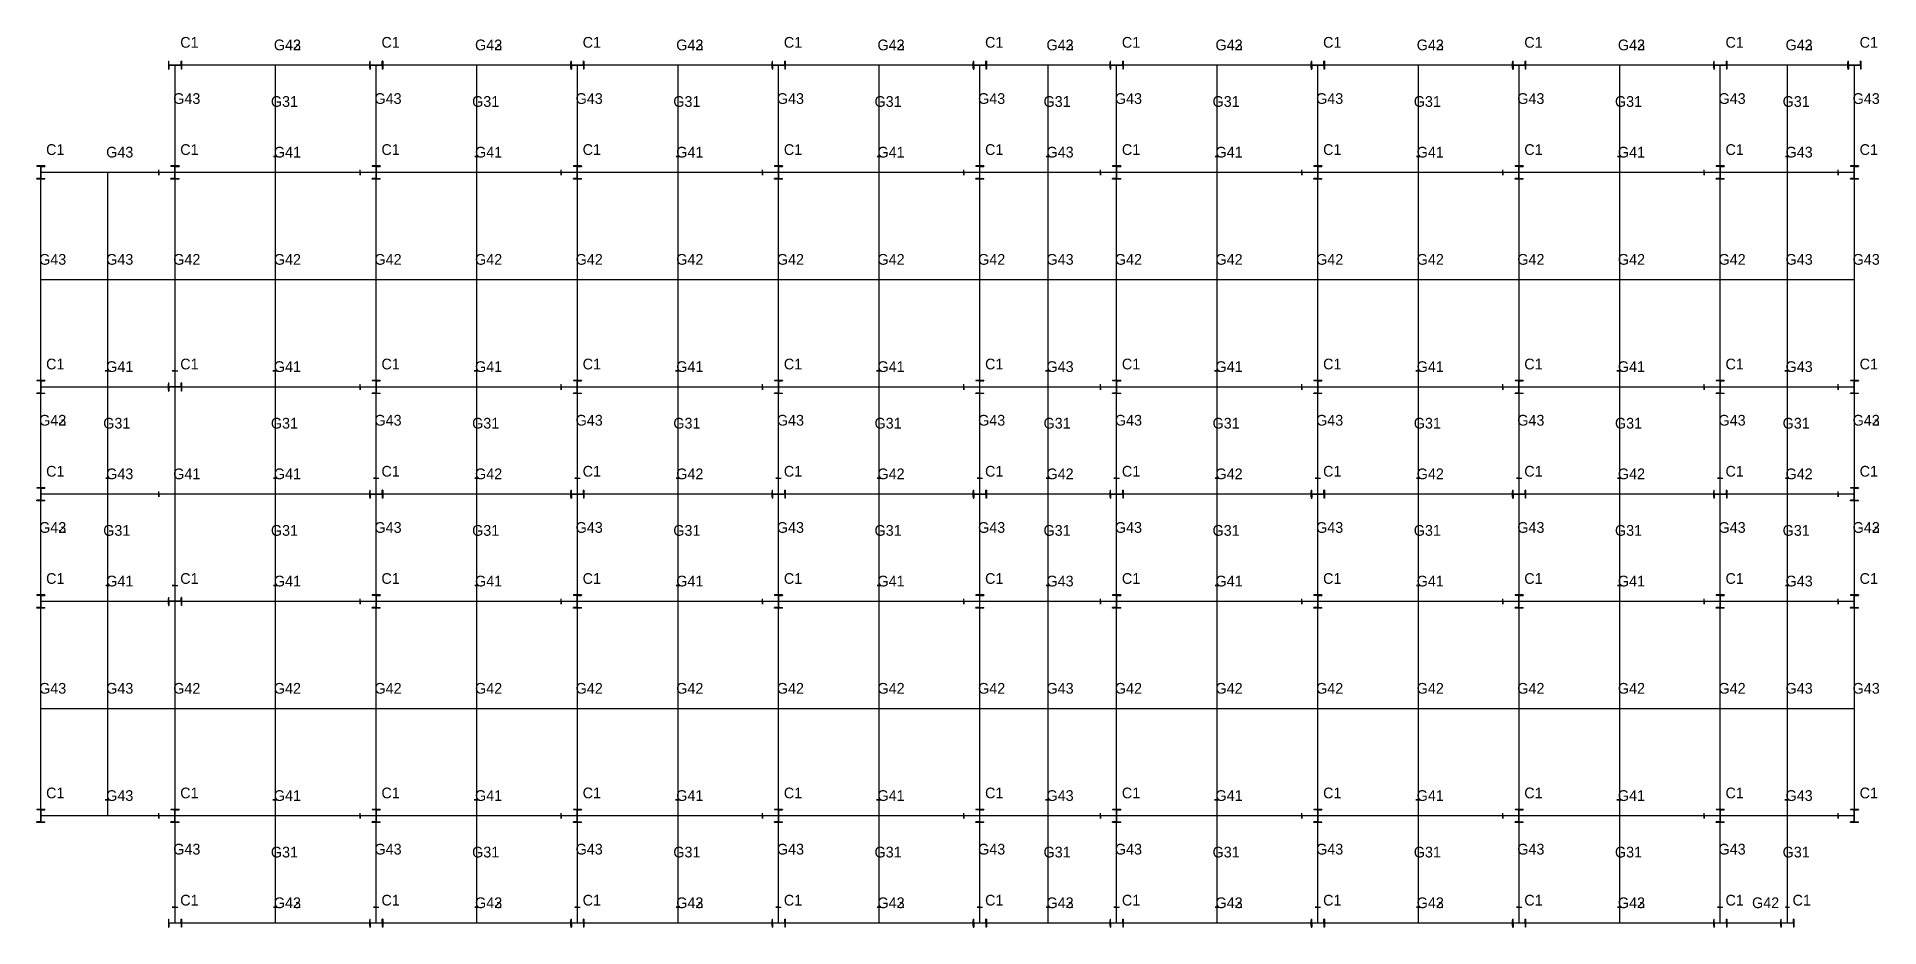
# Model space of a CAD drawing. Extents: x -150 to 68522, y -150 to 33063.
import ezdxf
from ezdxf.enums import TextEntityAlignment as Align

# ---------------------------------------------------------------- set-up
doc = ezdxf.new("R2010")
doc.units = 0
doc.layers.get('0').update_dxf_attribs({"color": 2, "linetype": 'CONTINUOUS'})

msp = doc.modelspace()

# ---------------------------------------------------------------- texts
at = {"layer": 'x', "extrusion": (-1, 0, 0)}
for s, p in [('C1', (-32536.8, 1665, -5536.8)), ('C1', (-32536.8, 4895, -5536.8)), ('C1', (-32536.8, 8025, -5536.8)), ('G42', (-32440, 3330, -9190)), ('G42', (-32440, 6460, -9190)), ('G43', (-32440, 9590, -9190)), ('C1', (-32536.8, 1665, -13036.8)), ('C1', (-32536.8, 4895, -13036.8)), ('C1', (-32536.8, 8025, -13036.8)), ('G42', (-32440, 3330, -16690)), ('G42', (-32440, 6460, -16690)), ('G43', (-32440, 9590, -16690)), ('C1', (-32536.8, 1665, -20536.8)), ('C1', (-32536.8, 4895, -20536.8)), ('C1', (-32536.8, 8025, -20536.8)), ('G42', (-32440, 3330, -24190)), ('G42', (-32440, 6460, -24190)), ('G43', (-32440, 9590, -24190)), ('C1', (-32536.8, 1665, -28036.8)), ('C1', (-32536.8, 4895, -28036.8)), ('C1', (-32536.8, 8025, -28036.8)), ('G42', (-32440, 3330, -31690)), ('G42', (-32440, 6460, -31690)), ('G43', (-32440, 9590, -31690)), ('C1', (-32536.8, 1665, -35536.8)), ('C1', (-32536.8, 4895, -35536.8)), ('C1', (-32536.8, 8025, -35536.8)), ('G42', (-32440, 3330, -37990)), ('G42', (-32440, 6460, -37990)), ('G43', (-32440, 9590, -37990)), ('C1', (-32536.8, 1665, -40636.8)), ('C1', (-32536.8, 4895, -40636.8)), ('C1', (-32536.8, 8025, -40636.8)), ('G42', (-32440, 3330, -44290)), ('G42', (-32440, 6460, -44290)), ('G43', (-32440, 9590, -44290)), ('C1', (-32536.8, 1665, -48136.8)), ('C1', (-32536.8, 4895, -48136.8)), ('C1', (-32536.8, 8025, -48136.8)), ('G42', (-32440, 3330, -51790)), ('G42', (-32440, 6460, -51790)), ('G43', (-32440, 9590, -51790)), ('C1', (-32536.8, 1665, -55636.8)), ('C1', (-32536.8, 4895, -55636.8)), ('C1', (-32536.8, 8025, -55636.8)), ('G42', (-32440, 3330, -59290)), ('G42', (-32440, 6460, -59290)), ('G43', (-32440, 9590, -59290)), ('C1', (-32536.8, 1665, -63136.8)), ('C1', (-32536.8, 4895, -63136.8)), ('C1', (-32536.8, 8025, -63136.8)), ('G42', (-32440, 3330, -65540)), ('G42', (-32440, 6460, -65540)), ('G43', (-32440, 9590, -65540)), ('C1', (-32536.8, 1665, -68136.8)), ('C1', (-32536.8, 4895, -68136.8)), ('C1', (-32536.8, 8025, -68136.8)), ('G43', (-30440, 3330, -5440)), ('G43', (-30440, 6460, -5440)), ('G43', (-30440, 9590, -5440)), ('G43', (-30440, 3330, -12940)), ('G43', (-30440, 6460, -12940)), ('G43', (-30440, 9590, -12940)), ('G43', (-30440, 3330, -20440)), ('G43', (-30440, 6460, -20440)), ('G43', (-30440, 9590, -20440)), ('G43', (-30440, 3330, -27940)), ('G43', (-30440, 6460, -27940)), ('G43', (-30440, 9590, -27940)), ('G43', (-30440, 3330, -35440)), ('G43', (-30440, 6460, -35440)), ('G43', (-30440, 9590, -35440)), ('G43', (-30440, 3330, -40540)), ('G43', (-30440, 6460, -40540)), ('G43', (-30440, 9590, -40540)), ('G43', (-30440, 3330, -48040)), ('G43', (-30440, 6460, -48040)), ('G43', (-30440, 9590, -48040)), ('G43', (-30440, 3330, -55540)), ('G43', (-30440, 6460, -55540)), ('G43', (-30440, 9590, -55540)), ('G43', (-30440, 3330, -63040)), ('G43', (-30440, 6460, -63040)), ('G43', (-30440, 9590, -63040)), ('G43', (-30440, 3330, -68040)), ('G43', (-30440, 6460, -68040)), ('G43', (-30440, 9590, -68040)), ('G31', (-30330, 3330, -9080)), ('G31', (-30330, 6460, -9080)), ('G31', (-30330, 9590, -9080)), ('G31', (-30330, 3330, -16580)), ('G31', (-30330, 6460, -16580)), ('G31', (-30330, 9590, -16580)), ('G31', (-30330, 3330, -24080)), ('G31', (-30330, 6460, -24080)), ('G31', (-30330, 9590, -24080)), ('G31', (-30330, 3330, -31580)), ('G31', (-30330, 6460, -31580)), ('G31', (-30330, 9590, -31580)), ('G31', (-30330, 3330, -37880)), ('G31', (-30330, 6460, -37880)), ('G31', (-30330, 9590, -37880)), ('G31', (-30330, 3330, -44180)), ('G31', (-30330, 6460, -44180)), ('G31', (-30330, 9590, -44180)), ('G31', (-30330, 3330, -51680)), ('G31', (-30330, 6460, -51680)), ('G31', (-30330, 9590, -51680)), ('G31', (-30330, 3330, -59180)), ('G31', (-30330, 6460, -59180)), ('G31', (-30330, 9590, -59180)), ('G31', (-30330, 3330, -65430)), ('G31', (-30330, 6460, -65430)), ('G31', (-30330, 9590, -65430)), ('C1', (-28536.8, 1665, -536.8)), ('C1', (-28536.8, 4895, -536.8)), ('C1', (-28536.8, 8025, -536.8)), ('G43', (-28440, 3330, -2940)), ('G43', (-28440, 6460, -2940)), ('G43', (-28440, 9590, -2940)), ('C1', (-28536.8, 1665, -5536.8)), ('C1', (-28536.8, 4895, -5536.8)), ('C1', (-28536.8, 8025, -5536.8)), ('G41', (-28440, 3330, -9190)), ('G41', (-28440, 6460, -9190)), ('G41', (-28440, 9590, -9190)), ('C1', (-28536.8, 1665, -13036.8)), ('C1', (-28536.8, 4895, -13036.8)), ('C1', (-28536.8, 8025, -13036.8)), ('G41', (-28440, 3330, -16690)), ('G41', (-28440, 6460, -16690)), ('G41', (-28440, 9590, -16690)), ('C1', (-28536.8, 1665, -20536.8)), ('C1', (-28536.8, 4895, -20536.8)), ('C1', (-28536.8, 8025, -20536.8)), ('G41', (-28440, 3330, -24190)), ('G41', (-28440, 6460, -24190)), ('G41', (-28440, 9590, -24190)), ('C1', (-28536.8, 1665, -28036.8)), ('C1', (-28536.8, 4895, -28036.8)), ('C1', (-28536.8, 8025, -28036.8)), ('G41', (-28440, 3330, -31690)), ('G41', (-28440, 6460, -31690)), ('G41', (-28440, 9590, -31690)), ('C1', (-28536.8, 1665, -35536.8)), ('C1', (-28536.8, 4895, -35536.8)), ('C1', (-28536.8, 8025, -35536.8)), ('G43', (-28440, 3330, -37990)), ('G43', (-28440, 6460, -37990)), ('G43', (-28440, 9590, -37990)), ('C1', (-28536.8, 1665, -40636.8)), ('C1', (-28536.8, 4895, -40636.8)), ('C1', (-28536.8, 8025, -40636.8)), ('G41', (-28440, 3330, -44290)), ('G41', (-28440, 6460, -44290)), ('G41', (-28440, 9590, -44290)), ('C1', (-28536.8, 1665, -48136.8)), ('C1', (-28536.8, 4895, -48136.8)), ('C1', (-28536.8, 8025, -48136.8)), ('G41', (-28440, 3330, -51790)), ('G41', (-28440, 6460, -51790)), ('G41', (-28440, 9590, -51790)), ('C1', (-28536.8, 1665, -55636.8)), ('C1', (-28536.8, 4895, -55636.8)), ('C1', (-28536.8, 8025, -55636.8)), ('G41', (-28440, 3330, -59290)), ('G41', (-28440, 6460, -59290)), ('G41', (-28440, 9590, -59290)), ('C1', (-28536.8, 1665, -63136.8)), ('C1', (-28536.8, 4895, -63136.8)), ('C1', (-28536.8, 8025, -63136.8)), ('G43', (-28440, 3330, -65540)), ('G43', (-28440, 6460, -65540)), ('G43', (-28440, 9590, -65540)), ('C1', (-28536.8, 1665, -68136.8)), ('C1', (-28536.8, 4895, -68136.8)), ('C1', (-28536.8, 8025, -68136.8)), ('G43', (-24440, 3330, -440)), ('G43', (-24440, 6460, -440)), ('G43', (-24440, 9590, -440)), ('G43', (-24440, 3330, -2940)), ('G43', (-24440, 6460, -2940)), ('G43', (-24440, 9590, -2940)), ('G42', (-24440, 3330, -5440)), ('G42', (-24440, 6460, -5440)), ('G42', (-24440, 9590, -5440)), ('G42', (-24440, 3330, -9190)), ('G42', (-24440, 6460, -9190)), ('G42', (-24440, 9590, -9190)), ('G42', (-24440, 3330, -12940)), ('G42', (-24440, 6460, -12940)), ('G42', (-24440, 9590, -12940)), ('G42', (-24440, 3330, -16690)), ('G42', (-24440, 6460, -16690)), ('G42', (-24440, 9590, -16690)), ('G42', (-24440, 3330, -20440)), ('G42', (-24440, 6460, -20440)), ('G42', (-24440, 9590, -20440)), ('G42', (-24440, 3330, -24190)), ('G42', (-24440, 6460, -24190)), ('G42', (-24440, 9590, -24190)), ('G42', (-24440, 3330, -27940)), ('G42', (-24440, 6460, -27940)), ('G42', (-24440, 9590, -27940)), ('G42', (-24440, 3330, -31690)), ('G42', (-24440, 6460, -31690)), ('G42', (-24440, 9590, -31690)), ('G42', (-24440, 3330, -35440)), ('G42', (-24440, 6460, -35440)), ('G42', (-24440, 9590, -35440)), ('G43', (-24440, 3330, -37990)), ('G43', (-24440, 6460, -37990)), ('G43', (-24440, 9590, -37990)), ('G42', (-24440, 3330, -40540)), ('G42', (-24440, 6460, -40540)), ('G42', (-24440, 9590, -40540)), ('G42', (-24440, 3330, -44290)), ('G42', (-24440, 6460, -44290)), ('G42', (-24440, 9590, -44290)), ('G42', (-24440, 3330, -48040)), ('G42', (-24440, 6460, -48040)), ('G42', (-24440, 9590, -48040)), ('G42', (-24440, 3330, -51790)), ('G42', (-24440, 6460, -51790)), ('G42', (-24440, 9590, -51790)), ('G42', (-24440, 3330, -55540)), ('G42', (-24440, 6460, -55540)), ('G42', (-24440, 9590, -55540)), ('G42', (-24440, 3330, -59290)), ('G42', (-24440, 6460, -59290)), ('G42', (-24440, 9590, -59290)), ('G42', (-24440, 3330, -63040)), ('G42', (-24440, 6460, -63040)), ('G42', (-24440, 9590, -63040)), ('G43', (-24440, 3330, -65540)), ('G43', (-24440, 6460, -65540)), ('G43', (-24440, 9590, -65540)), ('G43', (-24440, 3330, -68040)), ('G43', (-24440, 6460, -68040)), ('G43', (-24440, 9590, -68040)), ('C1', (-20536.8, 1665, -536.8)), ('C1', (-20536.8, 4895, -536.8)), ('C1', (-20536.8, 8025, -536.8)), ('G41', (-20440, 3330, -2940)), ('G41', (-20440, 6460, -2940)), ('G41', (-20440, 9590, -2940)), ('C1', (-20536.8, 1665, -5536.8)), ('C1', (-20536.8, 4895, -5536.8)), ('C1', (-20536.8, 8025, -5536.8)), ('G41', (-20440, 3330, -9190)), ('G41', (-20440, 6460, -9190)), ('G41', (-20440, 9590, -9190)), ('C1', (-20536.8, 1665, -13036.8)), ('C1', (-20536.8, 4895, -13036.8)), ('C1', (-20536.8, 8025, -13036.8)), ('G41', (-20440, 3330, -16690)), ('G41', (-20440, 6460, -16690)), ('G41', (-20440, 9590, -16690)), ('C1', (-20536.8, 1665, -20536.8)), ('C1', (-20536.8, 4895, -20536.8)), ('C1', (-20536.8, 8025, -20536.8)), ('G41', (-20440, 3330, -24190)), ('G41', (-20440, 6460, -24190)), ('G41', (-20440, 9590, -24190)), ('C1', (-20536.8, 1665, -28036.8)), ('C1', (-20536.8, 4895, -28036.8)), ('C1', (-20536.8, 8025, -28036.8)), ('G41', (-20440, 3330, -31690)), ('G41', (-20440, 6460, -31690)), ('G41', (-20440, 9590, -31690)), ('C1', (-20536.8, 1665, -35536.8)), ('C1', (-20536.8, 4895, -35536.8)), ('C1', (-20536.8, 8025, -35536.8)), ('G43', (-20440, 3330, -37990)), ('G43', (-20440, 6460, -37990)), ('G43', (-20440, 9590, -37990)), ('C1', (-20536.8, 1665, -40636.8)), ('C1', (-20536.8, 4895, -40636.8)), ('C1', (-20536.8, 8025, -40636.8)), ('G41', (-20440, 3330, -44290)), ('G41', (-20440, 6460, -44290)), ('G41', (-20440, 9590, -44290)), ('C1', (-20536.8, 1665, -48136.8)), ('C1', (-20536.8, 4895, -48136.8)), ('C1', (-20536.8, 8025, -48136.8)), ('G41', (-20440, 3330, -51790)), ('G41', (-20440, 6460, -51790)), ('G41', (-20440, 9590, -51790)), ('C1', (-20536.8, 1665, -55636.8)), ('C1', (-20536.8, 4895, -55636.8)), ('C1', (-20536.8, 8025, -55636.8)), ('G41', (-20440, 3330, -59290)), ('G41', (-20440, 6460, -59290)), ('G41', (-20440, 9590, -59290)), ('C1', (-20536.8, 1665, -63136.8)), ('C1', (-20536.8, 4895, -63136.8)), ('C1', (-20536.8, 8025, -63136.8)), ('G43', (-20440, 3330, -65540)), ('G43', (-20440, 6460, -65540)), ('G43', (-20440, 9590, -65540)), ('C1', (-20536.8, 1665, -68136.8)), ('C1', (-20536.8, 4895, -68136.8)), ('C1', (-20536.8, 8025, -68136.8)), ('G42', (-18440, 3330, -440)), ('G42', (-18440, 6460, -440)), ('G43', (-18440, 9590, -440)), ('G31', (-18330, 3330, -2830)), ('G31', (-18330, 6460, -2830)), ('G31', (-18330, 9590, -2830)), ('G31', (-18330, 3330, -9080)), ('G31', (-18330, 6460, -9080)), ('G31', (-18330, 9590, -9080)), ('G43', (-18440, 3330, -12940)), ('G43', (-18440, 6460, -12940)), ('G43', (-18440, 9590, -12940)), ('G31', (-18330, 3330, -16580)), ('G31', (-18330, 6460, -16580)), ('G31', (-18330, 9590, -16580)), ('G43', (-18440, 3330, -20440)), ('G43', (-18440, 6460, -20440)), ('G43', (-18440, 9590, -20440)), ('G31', (-18330, 3330, -24080)), ('G31', (-18330, 6460, -24080)), ('G31', (-18330, 9590, -24080)), ('G43', (-18440, 3330, -27940)), ('G43', (-18440, 6460, -27940)), ('G43', (-18440, 9590, -27940)), ('G31', (-18330, 3330, -31580)), ('G31', (-18330, 6460, -31580)), ('G31', (-18330, 9590, -31580)), ('G43', (-18440, 3330, -35440)), ('G43', (-18440, 6460, -35440)), ('G43', (-18440, 9590, -35440)), ('G31', (-18330, 3330, -37880)), ('G31', (-18330, 6460, -37880)), ('G31', (-18330, 9590, -37880)), ('G43', (-18440, 3330, -40540)), ('G43', (-18440, 6460, -40540)), ('G43', (-18440, 9590, -40540)), ('G31', (-18330, 3330, -44180)), ('G31', (-18330, 6460, -44180)), ('G31', (-18330, 9590, -44180)), ('G43', (-18440, 3330, -48040)), ('G43', (-18440, 6460, -48040)), ('G43', (-18440, 9590, -48040)), ('G31', (-18330, 3330, -51680)), ('G31', (-18330, 6460, -51680)), ('G31', (-18330, 9590, -51680)), ('G43', (-18440, 3330, -55540)), ('G43', (-18440, 6460, -55540)), ('G43', (-18440, 9590, -55540)), ('G31', (-18330, 3330, -59180)), ('G31', (-18330, 6460, -59180)), ('G31', (-18330, 9590, -59180)), ('G43', (-18440, 3330, -63040)), ('G43', (-18440, 6460, -63040)), ('G43', (-18440, 9590, -63040)), ('G31', (-18330, 3330, -65430)), ('G31', (-18330, 6460, -65430)), ('G31', (-18330, 9590, -65430)), ('G42', (-18440, 3330, -68040)), ('G42', (-18440, 6460, -68040)), ('G43', (-18440, 9590, -68040)), ('C1', (-16536.8, 1665, -536.8)), ('C1', (-16536.8, 4895, -536.8)), ('C1', (-16536.8, 8025, -536.8)), ('G43', (-16440, 3330, -2940)), ('G43', (-16440, 6460, -2940)), ('G43', (-16440, 9590, -2940)), ('G41', (-16440, 3330, -5440)), ('G41', (-16440, 6460, -5440)), ('G41', (-16440, 9590, -5440)), ('G41', (-16440, 3330, -9190)), ('G41', (-16440, 6460, -9190)), ('G41', (-16440, 9590, -9190)), ('C1', (-16536.8, 1665, -13036.8)), ('C1', (-16536.8, 4895, -13036.8)), ('C1', (-16536.8, 8025, -13036.8)), ('G42', (-16440, 3330, -16690)), ('G42', (-16440, 6460, -16690)), ('G42', (-16440, 9590, -16690)), ('C1', (-16536.8, 1665, -20536.8)), ('C1', (-16536.8, 4895, -20536.8)), ('C1', (-16536.8, 8025, -20536.8)), ('G42', (-16440, 3330, -24190)), ('G42', (-16440, 6460, -24190)), ('G42', (-16440, 9590, -24190)), ('C1', (-16536.8, 1665, -28036.8)), ('C1', (-16536.8, 4895, -28036.8)), ('C1', (-16536.8, 8025, -28036.8)), ('G42', (-16440, 3330, -31690)), ('G42', (-16440, 6460, -31690)), ('G42', (-16440, 9590, -31690)), ('C1', (-16536.8, 1665, -35536.8)), ('C1', (-16536.8, 4895, -35536.8)), ('C1', (-16536.8, 8025, -35536.8)), ('G42', (-16440, 3330, -37990)), ('G42', (-16440, 6460, -37990)), ('G42', (-16440, 9590, -37990)), ('C1', (-16536.8, 1665, -40636.8)), ('C1', (-16536.8, 4895, -40636.8)), ('C1', (-16536.8, 8025, -40636.8)), ('G42', (-16440, 3330, -44290)), ('G42', (-16440, 6460, -44290)), ('G42', (-16440, 9590, -44290)), ('C1', (-16536.8, 1665, -48136.8)), ('C1', (-16536.8, 4895, -48136.8)), ('C1', (-16536.8, 8025, -48136.8)), ('G42', (-16440, 3330, -51790)), ('G42', (-16440, 6460, -51790)), ('G42', (-16440, 9590, -51790)), ('C1', (-16536.8, 1665, -55636.8)), ('C1', (-16536.8, 4895, -55636.8)), ('C1', (-16536.8, 8025, -55636.8)), ('G42', (-16440, 3330, -59290)), ('G42', (-16440, 6460, -59290)), ('G42', (-16440, 9590, -59290)), ('C1', (-16536.8, 1665, -63136.8)), ('C1', (-16536.8, 4895, -63136.8)), ('C1', (-16536.8, 8025, -63136.8)), ('G42', (-16440, 3330, -65540)), ('G42', (-16440, 6460, -65540)), ('G42', (-16440, 9590, -65540)), ('C1', (-16536.8, 1665, -68136.8)), ('C1', (-16536.8, 4895, -68136.8)), ('C1', (-16536.8, 8025, -68136.8)), ('G42', (-14440, 3330, -440)), ('G42', (-14440, 6460, -440)), ('G43', (-14440, 9590, -440)), ('G31', (-14330, 3330, -2830)), ('G31', (-14330, 6460, -2830)), ('G31', (-14330, 9590, -2830)), ('G31', (-14330, 3330, -9080)), ('G31', (-14330, 6460, -9080)), ('G31', (-14330, 9590, -9080)), ('G43', (-14440, 3330, -12940)), ('G43', (-14440, 6460, -12940)), ('G43', (-14440, 9590, -12940)), ('G31', (-14330, 3330, -16580)), ('G31', (-14330, 6460, -16580)), ('G31', (-14330, 9590, -16580)), ('G43', (-14440, 3330, -20440)), ('G43', (-14440, 6460, -20440)), ('G43', (-14440, 9590, -20440)), ('G31', (-14330, 3330, -24080)), ('G31', (-14330, 6460, -24080)), ('G31', (-14330, 9590, -24080)), ('G43', (-14440, 3330, -27940)), ('G43', (-14440, 6460, -27940)), ('G43', (-14440, 9590, -27940)), ('G31', (-14330, 3330, -31580)), ('G31', (-14330, 6460, -31580)), ('G31', (-14330, 9590, -31580)), ('G43', (-14440, 3330, -35440)), ('G43', (-14440, 6460, -35440)), ('G43', (-14440, 9590, -35440)), ('G31', (-14330, 3330, -37880)), ('G31', (-14330, 6460, -37880)), ('G31', (-14330, 9590, -37880)), ('G43', (-14440, 3330, -40540)), ('G43', (-14440, 6460, -40540)), ('G43', (-14440, 9590, -40540)), ('G31', (-14330, 3330, -44180)), ('G31', (-14330, 6460, -44180)), ('G31', (-14330, 9590, -44180)), ('G43', (-14440, 3330, -48040)), ('G43', (-14440, 6460, -48040)), ('G43', (-14440, 9590, -48040)), ('G31', (-14330, 3330, -51680)), ('G31', (-14330, 6460, -51680)), ('G31', (-14330, 9590, -51680)), ('G43', (-14440, 3330, -55540)), ('G43', (-14440, 6460, -55540)), ('G43', (-14440, 9590, -55540)), ('G31', (-14330, 3330, -59180)), ('G31', (-14330, 6460, -59180)), ('G31', (-14330, 9590, -59180)), ('G43', (-14440, 3330, -63040)), ('G43', (-14440, 6460, -63040)), ('G43', (-14440, 9590, -63040)), ('G31', (-14330, 3330, -65430)), ('G31', (-14330, 6460, -65430)), ('G31', (-14330, 9590, -65430)), ('G42', (-14440, 3330, -68040)), ('G42', (-14440, 6460, -68040)), ('G43', (-14440, 9590, -68040)), ('C1', (-12536.8, 1665, -536.8)), ('C1', (-12536.8, 4895, -536.8)), ('C1', (-12536.8, 8025, -536.8)), ('G41', (-12440, 3330, -2940)), ('G41', (-12440, 6460, -2940)), ('G41', (-12440, 9590, -2940)), ('C1', (-12536.8, 1665, -5536.8)), ('C1', (-12536.8, 4895, -5536.8)), ('C1', (-12536.8, 8025, -5536.8)), ('G41', (-12440, 3330, -9190)), ('G41', (-12440, 6460, -9190)), ('G41', (-12440, 9590, -9190)), ('C1', (-12536.8, 1665, -13036.8)), ('C1', (-12536.8, 4895, -13036.8)), ('C1', (-12536.8, 8025, -13036.8)), ('G41', (-12440, 3330, -16690)), ('G41', (-12440, 6460, -16690)), ('G41', (-12440, 9590, -16690)), ('C1', (-12536.8, 1665, -20536.8)), ('C1', (-12536.8, 4895, -20536.8)), ('C1', (-12536.8, 8025, -20536.8)), ('G41', (-12440, 3330, -24190)), ('G41', (-12440, 6460, -24190)), ('G41', (-12440, 9590, -24190)), ('C1', (-12536.8, 1665, -28036.8)), ('C1', (-12536.8, 4895, -28036.8)), ('C1', (-12536.8, 8025, -28036.8)), ('G41', (-12440, 3330, -31690)), ('G41', (-12440, 6460, -31690)), ('G41', (-12440, 9590, -31690)), ('C1', (-12536.8, 1665, -35536.8)), ('C1', (-12536.8, 4895, -35536.8)), ('C1', (-12536.8, 8025, -35536.8)), ('G43', (-12440, 3330, -37990)), ('G43', (-12440, 6460, -37990)), ('G43', (-12440, 9590, -37990)), ('C1', (-12536.8, 1665, -40636.8)), ('C1', (-12536.8, 4895, -40636.8)), ('C1', (-12536.8, 8025, -40636.8)), ('G41', (-12440, 3330, -44290)), ('G41', (-12440, 6460, -44290)), ('G41', (-12440, 9590, -44290)), ('C1', (-12536.8, 1665, -48136.8)), ('C1', (-12536.8, 4895, -48136.8)), ('C1', (-12536.8, 8025, -48136.8)), ('G41', (-12440, 3330, -51790)), ('G41', (-12440, 6460, -51790)), ('G41', (-12440, 9590, -51790)), ('C1', (-12536.8, 1665, -55636.8)), ('C1', (-12536.8, 4895, -55636.8)), ('C1', (-12536.8, 8025, -55636.8)), ('G41', (-12440, 3330, -59290)), ('G41', (-12440, 6460, -59290)), ('G41', (-12440, 9590, -59290)), ('C1', (-12536.8, 1665, -63136.8)), ('C1', (-12536.8, 4895, -63136.8)), ('C1', (-12536.8, 8025, -63136.8)), ('G43', (-12440, 3330, -65540)), ('G43', (-12440, 6460, -65540)), ('G43', (-12440, 9590, -65540)), ('C1', (-12536.8, 1665, -68136.8)), ('C1', (-12536.8, 4895, -68136.8)), ('C1', (-12536.8, 8025, -68136.8)), ('G43', (-8440, 3330, -440)), ('G43', (-8440, 6460, -440)), ('G43', (-8440, 9590, -440)), ('G43', (-8440, 3330, -2940)), ('G43', (-8440, 6460, -2940)), ('G43', (-8440, 9590, -2940)), ('G42', (-8440, 3330, -5440)), ('G42', (-8440, 6460, -5440)), ('G42', (-8440, 9590, -5440)), ('G42', (-8440, 3330, -9190)), ('G42', (-8440, 6460, -9190)), ('G42', (-8440, 9590, -9190)), ('G42', (-8440, 3330, -12940)), ('G42', (-8440, 6460, -12940)), ('G42', (-8440, 9590, -12940)), ('G42', (-8440, 3330, -16690)), ('G42', (-8440, 6460, -16690)), ('G42', (-8440, 9590, -16690)), ('G42', (-8440, 3330, -20440)), ('G42', (-8440, 6460, -20440)), ('G42', (-8440, 9590, -20440)), ('G42', (-8440, 3330, -24190)), ('G42', (-8440, 6460, -24190)), ('G42', (-8440, 9590, -24190)), ('G42', (-8440, 3330, -27940)), ('G42', (-8440, 6460, -27940)), ('G42', (-8440, 9590, -27940)), ('G42', (-8440, 3330, -31690)), ('G42', (-8440, 6460, -31690)), ('G42', (-8440, 9590, -31690)), ('G42', (-8440, 3330, -35440)), ('G42', (-8440, 6460, -35440)), ('G42', (-8440, 9590, -35440)), ('G43', (-8440, 3330, -37990)), ('G43', (-8440, 6460, -37990)), ('G43', (-8440, 9590, -37990)), ('G42', (-8440, 3330, -40540)), ('G42', (-8440, 6460, -40540)), ('G42', (-8440, 9590, -40540)), ('G42', (-8440, 3330, -44290)), ('G42', (-8440, 6460, -44290)), ('G42', (-8440, 9590, -44290)), ('G42', (-8440, 3330, -48040)), ('G42', (-8440, 6460, -48040)), ('G42', (-8440, 9590, -48040)), ('G42', (-8440, 3330, -51790)), ('G42', (-8440, 6460, -51790)), ('G42', (-8440, 9590, -51790)), ('G42', (-8440, 3330, -55540)), ('G42', (-8440, 6460, -55540)), ('G42', (-8440, 9590, -55540)), ('G42', (-8440, 3330, -59290)), ('G42', (-8440, 6460, -59290)), ('G42', (-8440, 9590, -59290)), ('G42', (-8440, 3330, -63040)), ('G42', (-8440, 6460, -63040)), ('G42', (-8440, 9590, -63040)), ('G43', (-8440, 3330, -65540)), ('G43', (-8440, 6460, -65540)), ('G43', (-8440, 9590, -65540)), ('G43', (-8440, 3330, -68040)), ('G43', (-8440, 6460, -68040)), ('G43', (-8440, 9590, -68040)), ('C1', (-4536.8, 1665, -536.8)), ('C1', (-4536.8, 4895, -536.8)), ('C1', (-4536.8, 8025, -536.8)), ('G43', (-4440, 3330, -2940)), ('G43', (-4440, 6460, -2940)), ('G43', (-4440, 9590, -2940)), ('C1', (-4536.8, 1665, -5536.8)), ('C1', (-4536.8, 4895, -5536.8)), ('C1', (-4536.8, 8025, -5536.8)), ('G41', (-4440, 3330, -9190)), ('G41', (-4440, 6460, -9190)), ('G41', (-4440, 9590, -9190)), ('C1', (-4536.8, 1665, -13036.8)), ('C1', (-4536.8, 4895, -13036.8)), ('C1', (-4536.8, 8025, -13036.8)), ('G41', (-4440, 3330, -16690)), ('G41', (-4440, 6460, -16690)), ('G41', (-4440, 9590, -16690)), ('C1', (-4536.8, 1665, -20536.8)), ('C1', (-4536.8, 4895, -20536.8)), ('C1', (-4536.8, 8025, -20536.8)), ('G41', (-4440, 3330, -24190)), ('G41', (-4440, 6460, -24190)), ('G41', (-4440, 9590, -24190)), ('C1', (-4536.8, 1665, -28036.8)), ('C1', (-4536.8, 4895, -28036.8)), ('C1', (-4536.8, 8025, -28036.8)), ('G41', (-4440, 3330, -31690)), ('G41', (-4440, 6460, -31690)), ('G41', (-4440, 9590, -31690)), ('C1', (-4536.8, 1665, -35536.8)), ('C1', (-4536.8, 4895, -35536.8)), ('C1', (-4536.8, 8025, -35536.8)), ('G43', (-4440, 3330, -37990)), ('G43', (-4440, 6460, -37990)), ('G43', (-4440, 9590, -37990)), ('C1', (-4536.8, 1665, -40636.8)), ('C1', (-4536.8, 4895, -40636.8)), ('C1', (-4536.8, 8025, -40636.8)), ('G41', (-4440, 3330, -44290)), ('G41', (-4440, 6460, -44290)), ('G41', (-4440, 9590, -44290)), ('C1', (-4536.8, 1665, -48136.8)), ('C1', (-4536.8, 4895, -48136.8)), ('C1', (-4536.8, 8025, -48136.8)), ('G41', (-4440, 3330, -51790)), ('G41', (-4440, 6460, -51790)), ('G41', (-4440, 9590, -51790)), ('C1', (-4536.8, 1665, -55636.8)), ('C1', (-4536.8, 4895, -55636.8)), ('C1', (-4536.8, 8025, -55636.8)), ('G41', (-4440, 3330, -59290)), ('G41', (-4440, 6460, -59290)), ('G41', (-4440, 9590, -59290)), ('C1', (-4536.8, 1665, -63136.8)), ('C1', (-4536.8, 4895, -63136.8)), ('C1', (-4536.8, 8025, -63136.8)), ('G43', (-4440, 3330, -65540)), ('G43', (-4440, 6460, -65540)), ('G43', (-4440, 9590, -65540)), ('C1', (-4536.8, 1665, -68136.8)), ('C1', (-4536.8, 4895, -68136.8)), ('C1', (-4536.8, 8025, -68136.8)), ('G43', (-2440, 3330, -5440)), ('G43', (-2440, 6460, -5440)), ('G43', (-2440, 9590, -5440)), ('G31', (-2330, 3330, -9080)), ('G31', (-2330, 6460, -9080)), ('G31', (-2330, 9590, -9080)), ('G43', (-2440, 3330, -12940)), ('G43', (-2440, 6460, -12940)), ('G43', (-2440, 9590, -12940)), ('G31', (-2330, 3330, -16580)), ('G31', (-2330, 6460, -16580)), ('G31', (-2330, 9590, -16580)), ('G43', (-2440, 3330, -20440)), ('G43', (-2440, 6460, -20440)), ('G43', (-2440, 9590, -20440)), ('G31', (-2330, 3330, -24080)), ('G31', (-2330, 6460, -24080)), ('G31', (-2330, 9590, -24080)), ('G43', (-2440, 3330, -27940)), ('G43', (-2440, 6460, -27940)), ('G43', (-2440, 9590, -27940)), ('G31', (-2330, 3330, -31580)), ('G31', (-2330, 6460, -31580)), ('G31', (-2330, 9590, -31580)), ('G43', (-2440, 3330, -35440)), ('G43', (-2440, 6460, -35440)), ('G43', (-2440, 9590, -35440)), ('G31', (-2330, 3330, -37880)), ('G31', (-2330, 6460, -37880)), ('G31', (-2330, 9590, -37880)), ('G43', (-2440, 3330, -40540)), ('G43', (-2440, 6460, -40540)), ('G43', (-2440, 9590, -40540)), ('G31', (-2330, 3330, -44180)), ('G31', (-2330, 6460, -44180)), ('G31', (-2330, 9590, -44180)), ('G43', (-2440, 3330, -48040)), ('G43', (-2440, 6460, -48040)), ('G43', (-2440, 9590, -48040)), ('G31', (-2330, 3330, -51680)), ('G31', (-2330, 6460, -51680)), ('G31', (-2330, 9590, -51680)), ('G43', (-2440, 3330, -55540)), ('G43', (-2440, 6460, -55540)), ('G43', (-2440, 9590, -55540)), ('G31', (-2330, 3330, -59180)), ('G31', (-2330, 6460, -59180)), ('G31', (-2330, 9590, -59180)), ('G43', (-2440, 3330, -63040)), ('G43', (-2440, 6460, -63040)), ('G43', (-2440, 9590, -63040)), ('G31', (-2330, 3330, -65430)), ('G31', (-2330, 6460, -65430)), ('G31', (-2330, 9590, -65430)), ('C1', (-536.8, 1665, -5536.8)), ('C1', (-536.8, 4895, -5536.8)), ('C1', (-536.8, 8025, -5536.8)), ('G42', (-440, 3330, -9190)), ('G42', (-440, 6460, -9190)), ('G43', (-440, 9590, -9190)), ('C1', (-536.8, 1665, -13036.8)), ('C1', (-536.8, 4895, -13036.8)), ('C1', (-536.8, 8025, -13036.8)), ('G42', (-440, 3330, -16690)), ('G42', (-440, 6460, -16690)), ('G43', (-440, 9590, -16690)), ('C1', (-536.8, 1665, -20536.8)), ('C1', (-536.8, 4895, -20536.8)), ('C1', (-536.8, 8025, -20536.8)), ('G42', (-440, 3330, -24190)), ('G42', (-440, 6460, -24190)), ('G43', (-440, 9590, -24190)), ('C1', (-536.8, 1665, -28036.8)), ('C1', (-536.8, 4895, -28036.8)), ('C1', (-536.8, 8025, -28036.8)), ('G42', (-440, 3330, -31690)), ('G42', (-440, 6460, -31690)), ('G43', (-440, 9590, -31690)), ('C1', (-536.8, 1665, -35536.8)), ('C1', (-536.8, 4895, -35536.8)), ('C1', (-536.8, 8025, -35536.8)), ('G42', (-440, 3330, -37990)), ('G42', (-440, 6460, -37990)), ('G43', (-440, 9590, -37990)), ('C1', (-536.8, 1665, -40636.8)), ('C1', (-536.8, 4895, -40636.8)), ('C1', (-536.8, 8025, -40636.8)), ('G42', (-440, 3330, -44290)), ('G42', (-440, 6460, -44290)), ('G43', (-440, 9590, -44290)), ('C1', (-536.8, 1665, -48136.8)), ('C1', (-536.8, 4895, -48136.8)), ('C1', (-536.8, 8025, -48136.8)), ('G42', (-440, 3330, -51790)), ('G42', (-440, 6460, -51790)), ('G43', (-440, 9590, -51790)), ('C1', (-536.8, 1665, -55636.8)), ('C1', (-536.8, 4895, -55636.8)), ('C1', (-536.8, 8025, -55636.8)), ('G42', (-440, 3330, -59290)), ('G42', (-440, 6460, -59290)), ('G43', (-440, 9590, -59290)), ('C1', (-536.8, 1665, -63136.8)), ('C1', (-536.8, 4895, -63136.8)), ('C1', (-536.8, 8025, -63136.8)), ('G41', (-440, 3330, -64290)), ('G41', (-440, 6460, -64290)), ('G42', (-440, 9590, -64290)), ('C1', (-536.8, 1665, -65636.8)), ('C1', (-536.8, 4895, -65636.8)), ('C1', (-536.8, 8025, -65636.8))]:
    msp.add_text(s, height=400, dxfattribs=at).set_placement(p, align=Align.BOTTOM_CENTER)
at = {"layer": 'y', "extrusion": (0, -1, 0)}
for s, p in [('C1', (5536.8, 1665, -32536.8)), ('C1', (5536.8, 4895, -32536.8)), ('C1', (5536.8, 8025, -32536.8)), ('G42', (9190, 3330, -32440)), ('G42', (9190, 6460, -32440)), ('G43', (9190, 9590, -32440)), ('C1', (13036.8, 1665, -32536.8)), ('C1', (13036.8, 4895, -32536.8)), ('C1', (13036.8, 8025, -32536.8)), ('G42', (16690, 3330, -32440)), ('G42', (16690, 6460, -32440)), ('G43', (16690, 9590, -32440)), ('C1', (20536.8, 1665, -32536.8)), ('C1', (20536.8, 4895, -32536.8)), ('C1', (20536.8, 8025, -32536.8)), ('G42', (24190, 3330, -32440)), ('G42', (24190, 6460, -32440)), ('G43', (24190, 9590, -32440)), ('C1', (28036.8, 1665, -32536.8)), ('C1', (28036.8, 4895, -32536.8)), ('C1', (28036.8, 8025, -32536.8)), ('G42', (31690, 3330, -32440)), ('G42', (31690, 6460, -32440)), ('G43', (31690, 9590, -32440)), ('C1', (35536.8, 1665, -32536.8)), ('C1', (35536.8, 4895, -32536.8)), ('C1', (35536.8, 8025, -32536.8)), ('G42', (37990, 3330, -32440)), ('G42', (37990, 6460, -32440)), ('G43', (37990, 9590, -32440)), ('C1', (40636.8, 1665, -32536.8)), ('C1', (40636.8, 4895, -32536.8)), ('C1', (40636.8, 8025, -32536.8)), ('G42', (44290, 3330, -32440)), ('G42', (44290, 6460, -32440)), ('G43', (44290, 9590, -32440)), ('C1', (48136.8, 1665, -32536.8)), ('C1', (48136.8, 4895, -32536.8)), ('C1', (48136.8, 8025, -32536.8)), ('G42', (51790, 3330, -32440)), ('G42', (51790, 6460, -32440)), ('G43', (51790, 9590, -32440)), ('C1', (55636.8, 1665, -32536.8)), ('C1', (55636.8, 4895, -32536.8)), ('C1', (55636.8, 8025, -32536.8)), ('G42', (59290, 3330, -32440)), ('G42', (59290, 6460, -32440)), ('G43', (59290, 9590, -32440)), ('C1', (63136.8, 1665, -32536.8)), ('C1', (63136.8, 4895, -32536.8)), ('C1', (63136.8, 8025, -32536.8)), ('G42', (65540, 3330, -32440)), ('G42', (65540, 6460, -32440)), ('G43', (65540, 9590, -32440)), ('C1', (68136.8, 1665, -32536.8)), ('C1', (68136.8, 4895, -32536.8)), ('C1', (68136.8, 8025, -32536.8)), ('G43', (5440, 3330, -30440)), ('G43', (5440, 6460, -30440)), ('G43', (5440, 9590, -30440)), ('G31', (9080, 3330, -30330)), ('G31', (9080, 6460, -30330)), ('G31', (9080, 9590, -30330)), ('G43', (12940, 3330, -30440)), ('G43', (12940, 6460, -30440)), ('G43', (12940, 9590, -30440)), ('G31', (16580, 3330, -30330)), ('G31', (16580, 6460, -30330)), ('G31', (16580, 9590, -30330)), ('G43', (20440, 3330, -30440)), ('G43', (20440, 6460, -30440)), ('G43', (20440, 9590, -30440)), ('G31', (24080, 3330, -30330)), ('G31', (24080, 6460, -30330)), ('G31', (24080, 9590, -30330)), ('G43', (27940, 3330, -30440)), ('G43', (27940, 6460, -30440)), ('G43', (27940, 9590, -30440)), ('G31', (31580, 3330, -30330)), ('G31', (31580, 6460, -30330)), ('G31', (31580, 9590, -30330)), ('G43', (35440, 3330, -30440)), ('G43', (35440, 6460, -30440)), ('G43', (35440, 9590, -30440)), ('G31', (37880, 3330, -30330)), ('G31', (37880, 6460, -30330)), ('G31', (37880, 9590, -30330)), ('G43', (40540, 3330, -30440)), ('G43', (40540, 6460, -30440)), ('G43', (40540, 9590, -30440)), ('G31', (44180, 3330, -30330)), ('G31', (44180, 6460, -30330)), ('G31', (44180, 9590, -30330)), ('G43', (48040, 3330, -30440)), ('G43', (48040, 6460, -30440)), ('G43', (48040, 9590, -30440)), ('G31', (51680, 3330, -30330)), ('G31', (51680, 6460, -30330)), ('G31', (51680, 9590, -30330)), ('G43', (55540, 3330, -30440)), ('G43', (55540, 6460, -30440)), ('G43', (55540, 9590, -30440)), ('G31', (59180, 3330, -30330)), ('G31', (59180, 6460, -30330)), ('G31', (59180, 9590, -30330)), ('G43', (63040, 3330, -30440)), ('G43', (63040, 6460, -30440)), ('G43', (63040, 9590, -30440)), ('G31', (65430, 3330, -30330)), ('G31', (65430, 6460, -30330)), ('G31', (65430, 9590, -30330)), ('G43', (68040, 3330, -30440)), ('G43', (68040, 6460, -30440)), ('G43', (68040, 9590, -30440)), ('C1', (536.8, 1665, -28536.8)), ('C1', (536.8, 4895, -28536.8)), ('C1', (536.8, 8025, -28536.8)), ('G43', (2940, 3330, -28440)), ('G43', (2940, 6460, -28440)), ('G43', (2940, 9590, -28440)), ('C1', (5536.8, 1665, -28536.8)), ('C1', (5536.8, 4895, -28536.8)), ('C1', (5536.8, 8025, -28536.8)), ('G41', (9190, 3330, -28440)), ('G41', (9190, 6460, -28440)), ('G41', (9190, 9590, -28440)), ('C1', (13036.8, 1665, -28536.8)), ('C1', (13036.8, 4895, -28536.8)), ('C1', (13036.8, 8025, -28536.8)), ('G41', (16690, 3330, -28440)), ('G41', (16690, 6460, -28440)), ('G41', (16690, 9590, -28440)), ('C1', (20536.8, 1665, -28536.8)), ('C1', (20536.8, 4895, -28536.8)), ('C1', (20536.8, 8025, -28536.8)), ('G41', (24190, 3330, -28440)), ('G41', (24190, 6460, -28440)), ('G41', (24190, 9590, -28440)), ('C1', (28036.8, 1665, -28536.8)), ('C1', (28036.8, 4895, -28536.8)), ('C1', (28036.8, 8025, -28536.8)), ('G41', (31690, 3330, -28440)), ('G41', (31690, 6460, -28440)), ('G41', (31690, 9590, -28440)), ('C1', (35536.8, 1665, -28536.8)), ('C1', (35536.8, 4895, -28536.8)), ('C1', (35536.8, 8025, -28536.8)), ('G43', (37990, 3330, -28440)), ('G43', (37990, 6460, -28440)), ('G43', (37990, 9590, -28440)), ('C1', (40636.8, 1665, -28536.8)), ('C1', (40636.8, 4895, -28536.8)), ('C1', (40636.8, 8025, -28536.8)), ('G41', (44290, 3330, -28440)), ('G41', (44290, 6460, -28440)), ('G41', (44290, 9590, -28440)), ('C1', (48136.8, 1665, -28536.8)), ('C1', (48136.8, 4895, -28536.8)), ('C1', (48136.8, 8025, -28536.8)), ('G41', (51790, 3330, -28440)), ('G41', (51790, 6460, -28440)), ('G41', (51790, 9590, -28440)), ('C1', (55636.8, 1665, -28536.8)), ('C1', (55636.8, 4895, -28536.8)), ('C1', (55636.8, 8025, -28536.8)), ('G41', (59290, 3330, -28440)), ('G41', (59290, 6460, -28440)), ('G41', (59290, 9590, -28440)), ('C1', (63136.8, 1665, -28536.8)), ('C1', (63136.8, 4895, -28536.8)), ('C1', (63136.8, 8025, -28536.8)), ('G43', (65540, 3330, -28440)), ('G43', (65540, 6460, -28440)), ('G43', (65540, 9590, -28440)), ('C1', (68136.8, 1665, -28536.8)), ('C1', (68136.8, 4895, -28536.8)), ('C1', (68136.8, 8025, -28536.8)), ('G43', (440, 3330, -24440)), ('G43', (440, 6460, -24440)), ('G43', (440, 9590, -24440)), ('G43', (2940, 3330, -24440)), ('G43', (2940, 6460, -24440)), ('G43', (2940, 9590, -24440)), ('G42', (5440, 3330, -24440)), ('G42', (5440, 6460, -24440)), ('G42', (5440, 9590, -24440)), ('G42', (9190, 3330, -24440)), ('G42', (9190, 6460, -24440)), ('G42', (9190, 9590, -24440)), ('G42', (12940, 3330, -24440)), ('G42', (12940, 6460, -24440)), ('G42', (12940, 9590, -24440)), ('G42', (16690, 3330, -24440)), ('G42', (16690, 6460, -24440)), ('G42', (16690, 9590, -24440)), ('G42', (20440, 3330, -24440)), ('G42', (20440, 6460, -24440)), ('G42', (20440, 9590, -24440)), ('G42', (24190, 3330, -24440)), ('G42', (24190, 6460, -24440)), ('G42', (24190, 9590, -24440)), ('G42', (27940, 3330, -24440)), ('G42', (27940, 6460, -24440)), ('G42', (27940, 9590, -24440)), ('G42', (31690, 3330, -24440)), ('G42', (31690, 6460, -24440)), ('G42', (31690, 9590, -24440)), ('G42', (35440, 3330, -24440)), ('G42', (35440, 6460, -24440)), ('G42', (35440, 9590, -24440)), ('G43', (37990, 3330, -24440)), ('G43', (37990, 6460, -24440)), ('G43', (37990, 9590, -24440)), ('G42', (40540, 3330, -24440)), ('G42', (40540, 6460, -24440)), ('G42', (40540, 9590, -24440)), ('G42', (44290, 3330, -24440)), ('G42', (44290, 6460, -24440)), ('G42', (44290, 9590, -24440)), ('G42', (48040, 3330, -24440)), ('G42', (48040, 6460, -24440)), ('G42', (48040, 9590, -24440)), ('G42', (51790, 3330, -24440)), ('G42', (51790, 6460, -24440)), ('G42', (51790, 9590, -24440)), ('G42', (55540, 3330, -24440)), ('G42', (55540, 6460, -24440)), ('G42', (55540, 9590, -24440)), ('G42', (59290, 3330, -24440)), ('G42', (59290, 6460, -24440)), ('G42', (59290, 9590, -24440)), ('G42', (63040, 3330, -24440)), ('G42', (63040, 6460, -24440)), ('G42', (63040, 9590, -24440)), ('G43', (65540, 3330, -24440)), ('G43', (65540, 6460, -24440)), ('G43', (65540, 9590, -24440)), ('G43', (68040, 3330, -24440)), ('G43', (68040, 6460, -24440)), ('G43', (68040, 9590, -24440)), ('C1', (536.8, 1665, -20536.8)), ('C1', (536.8, 4895, -20536.8)), ('C1', (536.8, 8025, -20536.8)), ('G41', (2940, 3330, -20440)), ('G41', (2940, 6460, -20440)), ('G41', (2940, 9590, -20440)), ('C1', (5536.8, 1665, -20536.8)), ('C1', (5536.8, 4895, -20536.8)), ('C1', (5536.8, 8025, -20536.8)), ('G41', (9190, 3330, -20440)), ('G41', (9190, 6460, -20440)), ('G41', (9190, 9590, -20440)), ('C1', (13036.8, 1665, -20536.8)), ('C1', (13036.8, 4895, -20536.8)), ('C1', (13036.8, 8025, -20536.8)), ('G41', (16690, 3330, -20440)), ('G41', (16690, 6460, -20440)), ('G41', (16690, 9590, -20440)), ('C1', (20536.8, 1665, -20536.8)), ('C1', (20536.8, 4895, -20536.8)), ('C1', (20536.8, 8025, -20536.8)), ('G41', (24190, 3330, -20440)), ('G41', (24190, 6460, -20440)), ('G41', (24190, 9590, -20440)), ('C1', (28036.8, 1665, -20536.8)), ('C1', (28036.8, 4895, -20536.8)), ('C1', (28036.8, 8025, -20536.8)), ('G41', (31690, 3330, -20440)), ('G41', (31690, 6460, -20440)), ('G41', (31690, 9590, -20440)), ('C1', (35536.8, 1665, -20536.8)), ('C1', (35536.8, 4895, -20536.8)), ('C1', (35536.8, 8025, -20536.8)), ('G43', (37990, 3330, -20440)), ('G43', (37990, 6460, -20440)), ('G43', (37990, 9590, -20440)), ('C1', (40636.8, 1665, -20536.8)), ('C1', (40636.8, 4895, -20536.8)), ('C1', (40636.8, 8025, -20536.8)), ('G41', (44290, 3330, -20440)), ('G41', (44290, 6460, -20440)), ('G41', (44290, 9590, -20440)), ('C1', (48136.8, 1665, -20536.8)), ('C1', (48136.8, 4895, -20536.8)), ('C1', (48136.8, 8025, -20536.8)), ('G41', (51790, 3330, -20440)), ('G41', (51790, 6460, -20440)), ('G41', (51790, 9590, -20440)), ('C1', (55636.8, 1665, -20536.8)), ('C1', (55636.8, 4895, -20536.8)), ('C1', (55636.8, 8025, -20536.8)), ('G41', (59290, 3330, -20440)), ('G41', (59290, 6460, -20440)), ('G41', (59290, 9590, -20440)), ('C1', (63136.8, 1665, -20536.8)), ('C1', (63136.8, 4895, -20536.8)), ('C1', (63136.8, 8025, -20536.8)), ('G43', (65540, 3330, -20440)), ('G43', (65540, 6460, -20440)), ('G43', (65540, 9590, -20440)), ('C1', (68136.8, 1665, -20536.8)), ('C1', (68136.8, 4895, -20536.8)), ('C1', (68136.8, 8025, -20536.8)), ('G42', (440, 3330, -18440)), ('G42', (440, 6460, -18440)), ('G43', (440, 9590, -18440)), ('G31', (2830, 3330, -18330)), ('G31', (2830, 6460, -18330)), ('G31', (2830, 9590, -18330)), ('G31', (9080, 3330, -18330)), ('G31', (9080, 6460, -18330)), ('G31', (9080, 9590, -18330)), ('G43', (12940, 3330, -18440)), ('G43', (12940, 6460, -18440)), ('G43', (12940, 9590, -18440)), ('G31', (16580, 3330, -18330)), ('G31', (16580, 6460, -18330)), ('G31', (16580, 9590, -18330)), ('G43', (20440, 3330, -18440)), ('G43', (20440, 6460, -18440)), ('G43', (20440, 9590, -18440)), ('G31', (24080, 3330, -18330)), ('G31', (24080, 6460, -18330)), ('G31', (24080, 9590, -18330)), ('G43', (27940, 3330, -18440)), ('G43', (27940, 6460, -18440)), ('G43', (27940, 9590, -18440)), ('G31', (31580, 3330, -18330)), ('G31', (31580, 6460, -18330)), ('G31', (31580, 9590, -18330)), ('G43', (35440, 3330, -18440)), ('G43', (35440, 6460, -18440)), ('G43', (35440, 9590, -18440)), ('G31', (37880, 3330, -18330)), ('G31', (37880, 6460, -18330)), ('G31', (37880, 9590, -18330)), ('G43', (40540, 3330, -18440)), ('G43', (40540, 6460, -18440)), ('G43', (40540, 9590, -18440)), ('G31', (44180, 3330, -18330)), ('G31', (44180, 6460, -18330)), ('G31', (44180, 9590, -18330)), ('G43', (48040, 3330, -18440)), ('G43', (48040, 6460, -18440)), ('G43', (48040, 9590, -18440)), ('G31', (51680, 3330, -18330)), ('G31', (51680, 6460, -18330)), ('G31', (51680, 9590, -18330)), ('G43', (55540, 3330, -18440)), ('G43', (55540, 6460, -18440)), ('G43', (55540, 9590, -18440)), ('G31', (59180, 3330, -18330)), ('G31', (59180, 6460, -18330)), ('G31', (59180, 9590, -18330)), ('G43', (63040, 3330, -18440)), ('G43', (63040, 6460, -18440)), ('G43', (63040, 9590, -18440)), ('G31', (65430, 3330, -18330)), ('G31', (65430, 6460, -18330)), ('G31', (65430, 9590, -18330)), ('G42', (68040, 3330, -18440)), ('G42', (68040, 6460, -18440)), ('G43', (68040, 9590, -18440)), ('C1', (536.8, 1665, -16536.8)), ('C1', (536.8, 4895, -16536.8)), ('C1', (536.8, 8025, -16536.8)), ('C1', (13036.8, 1665, -16536.8)), ('C1', (13036.8, 4895, -16536.8)), ('C1', (13036.8, 8025, -16536.8)), ('C1', (20536.8, 1665, -16536.8)), ('C1', (20536.8, 4895, -16536.8)), ('C1', (20536.8, 8025, -16536.8)), ('C1', (28036.8, 1665, -16536.8)), ('C1', (28036.8, 4895, -16536.8)), ('C1', (28036.8, 8025, -16536.8)), ('C1', (35536.8, 1665, -16536.8)), ('C1', (35536.8, 4895, -16536.8)), ('C1', (35536.8, 8025, -16536.8)), ('C1', (40636.8, 1665, -16536.8)), ('C1', (40636.8, 4895, -16536.8)), ('C1', (40636.8, 8025, -16536.8)), ('C1', (48136.8, 1665, -16536.8)), ('C1', (48136.8, 4895, -16536.8)), ('C1', (48136.8, 8025, -16536.8)), ('C1', (55636.8, 1665, -16536.8)), ('C1', (55636.8, 4895, -16536.8)), ('C1', (55636.8, 8025, -16536.8)), ('C1', (63136.8, 1665, -16536.8)), ('C1', (63136.8, 4895, -16536.8)), ('C1', (63136.8, 8025, -16536.8)), ('C1', (68136.8, 1665, -16536.8)), ('C1', (68136.8, 4895, -16536.8)), ('C1', (68136.8, 8025, -16536.8)), ('G43', (2940, 3330, -16440)), ('G43', (2940, 6460, -16440)), ('G43', (2940, 9590, -16440)), ('G41', (5440, 3330, -16440)), ('G41', (5440, 6460, -16440)), ('G41', (5440, 9590, -16440)), ('G41', (9190, 3330, -16440)), ('G41', (9190, 6460, -16440)), ('G41', (9190, 9590, -16440)), ('G42', (16690, 3330, -16440)), ('G42', (16690, 6460, -16440)), ('G42', (16690, 9590, -16440)), ('G42', (24190, 3330, -16440)), ('G42', (24190, 6460, -16440)), ('G42', (24190, 9590, -16440)), ('G42', (31690, 3330, -16440)), ('G42', (31690, 6460, -16440)), ('G42', (31690, 9590, -16440)), ('G42', (37990, 3330, -16440)), ('G42', (37990, 6460, -16440)), ('G42', (37990, 9590, -16440)), ('G42', (44290, 3330, -16440)), ('G42', (44290, 6460, -16440)), ('G42', (44290, 9590, -16440)), ('G42', (51790, 3330, -16440)), ('G42', (51790, 6460, -16440)), ('G42', (51790, 9590, -16440)), ('G42', (59290, 3330, -16440)), ('G42', (59290, 6460, -16440)), ('G42', (59290, 9590, -16440)), ('G42', (65540, 3330, -16440)), ('G42', (65540, 6460, -16440)), ('G42', (65540, 9590, -16440)), ('G42', (440, 3330, -14440)), ('G42', (440, 6460, -14440)), ('G43', (440, 9590, -14440)), ('G43', (12940, 3330, -14440)), ('G43', (12940, 6460, -14440)), ('G43', (12940, 9590, -14440)), ('G43', (20440, 3330, -14440)), ('G43', (20440, 6460, -14440)), ('G43', (20440, 9590, -14440)), ('G43', (27940, 3330, -14440)), ('G43', (27940, 6460, -14440)), ('G43', (27940, 9590, -14440)), ('G43', (35440, 3330, -14440)), ('G43', (35440, 6460, -14440)), ('G43', (35440, 9590, -14440)), ('G43', (40540, 3330, -14440)), ('G43', (40540, 6460, -14440)), ('G43', (40540, 9590, -14440)), ('G43', (48040, 3330, -14440)), ('G43', (48040, 6460, -14440)), ('G43', (48040, 9590, -14440)), ('G43', (55540, 3330, -14440)), ('G43', (55540, 6460, -14440)), ('G43', (55540, 9590, -14440)), ('G43', (63040, 3330, -14440)), ('G43', (63040, 6460, -14440)), ('G43', (63040, 9590, -14440)), ('G42', (68040, 3330, -14440)), ('G42', (68040, 6460, -14440)), ('G43', (68040, 9590, -14440)), ('G31', (2830, 3330, -14330)), ('G31', (2830, 6460, -14330)), ('G31', (2830, 9590, -14330)), ('G31', (9080, 3330, -14330)), ('G31', (9080, 6460, -14330)), ('G31', (9080, 9590, -14330)), ('G31', (16580, 3330, -14330)), ('G31', (16580, 6460, -14330)), ('G31', (16580, 9590, -14330)), ('G31', (24080, 3330, -14330)), ('G31', (24080, 6460, -14330)), ('G31', (24080, 9590, -14330)), ('G31', (31580, 3330, -14330)), ('G31', (31580, 6460, -14330)), ('G31', (31580, 9590, -14330)), ('G31', (37880, 3330, -14330)), ('G31', (37880, 6460, -14330)), ('G31', (37880, 9590, -14330)), ('G31', (44180, 3330, -14330)), ('G31', (44180, 6460, -14330)), ('G31', (44180, 9590, -14330)), ('G31', (51680, 3330, -14330)), ('G31', (51680, 6460, -14330)), ('G31', (51680, 9590, -14330)), ('G31', (59180, 3330, -14330)), ('G31', (59180, 6460, -14330)), ('G31', (59180, 9590, -14330)), ('G31', (65430, 3330, -14330)), ('G31', (65430, 6460, -14330)), ('G31', (65430, 9590, -14330)), ('C1', (536.8, 1665, -12536.8)), ('C1', (536.8, 4895, -12536.8)), ('C1', (536.8, 8025, -12536.8)), ('G41', (2940, 3330, -12440)), ('G41', (2940, 6460, -12440)), ('G41', (2940, 9590, -12440)), ('C1', (5536.8, 1665, -12536.8)), ('C1', (5536.8, 4895, -12536.8)), ('C1', (5536.8, 8025, -12536.8)), ('G41', (9190, 3330, -12440)), ('G41', (9190, 6460, -12440)), ('G41', (9190, 9590, -12440)), ('C1', (13036.8, 1665, -12536.8)), ('C1', (13036.8, 4895, -12536.8)), ('C1', (13036.8, 8025, -12536.8)), ('G41', (16690, 3330, -12440)), ('G41', (16690, 6460, -12440)), ('G41', (16690, 9590, -12440)), ('C1', (20536.8, 1665, -12536.8)), ('C1', (20536.8, 4895, -12536.8)), ('C1', (20536.8, 8025, -12536.8)), ('G41', (24190, 3330, -12440)), ('G41', (24190, 6460, -12440)), ('G41', (24190, 9590, -12440)), ('C1', (28036.8, 1665, -12536.8)), ('C1', (28036.8, 4895, -12536.8)), ('C1', (28036.8, 8025, -12536.8)), ('G41', (31690, 3330, -12440)), ('G41', (31690, 6460, -12440)), ('G41', (31690, 9590, -12440)), ('C1', (35536.8, 1665, -12536.8)), ('C1', (35536.8, 4895, -12536.8)), ('C1', (35536.8, 8025, -12536.8)), ('G43', (37990, 3330, -12440)), ('G43', (37990, 6460, -12440)), ('G43', (37990, 9590, -12440)), ('C1', (40636.8, 1665, -12536.8)), ('C1', (40636.8, 4895, -12536.8)), ('C1', (40636.8, 8025, -12536.8)), ('G41', (44290, 3330, -12440)), ('G41', (44290, 6460, -12440)), ('G41', (44290, 9590, -12440)), ('C1', (48136.8, 1665, -12536.8)), ('C1', (48136.8, 4895, -12536.8)), ('C1', (48136.8, 8025, -12536.8)), ('G41', (51790, 3330, -12440)), ('G41', (51790, 6460, -12440)), ('G41', (51790, 9590, -12440)), ('C1', (55636.8, 1665, -12536.8)), ('C1', (55636.8, 4895, -12536.8)), ('C1', (55636.8, 8025, -12536.8)), ('G41', (59290, 3330, -12440)), ('G41', (59290, 6460, -12440)), ('G41', (59290, 9590, -12440)), ('C1', (63136.8, 1665, -12536.8)), ('C1', (63136.8, 4895, -12536.8)), ('C1', (63136.8, 8025, -12536.8)), ('G43', (65540, 3330, -12440)), ('G43', (65540, 6460, -12440)), ('G43', (65540, 9590, -12440)), ('C1', (68136.8, 1665, -12536.8)), ('C1', (68136.8, 4895, -12536.8)), ('C1', (68136.8, 8025, -12536.8)), ('G43', (440, 3330, -8440)), ('G43', (440, 6460, -8440)), ('G43', (440, 9590, -8440)), ('G43', (2940, 3330, -8440)), ('G43', (2940, 6460, -8440)), ('G43', (2940, 9590, -8440)), ('G42', (5440, 3330, -8440)), ('G42', (5440, 6460, -8440)), ('G42', (5440, 9590, -8440)), ('G42', (9190, 3330, -8440)), ('G42', (9190, 6460, -8440)), ('G42', (9190, 9590, -8440)), ('G42', (12940, 3330, -8440)), ('G42', (12940, 6460, -8440)), ('G42', (12940, 9590, -8440)), ('G42', (16690, 3330, -8440)), ('G42', (16690, 6460, -8440)), ('G42', (16690, 9590, -8440)), ('G42', (20440, 3330, -8440)), ('G42', (20440, 6460, -8440)), ('G42', (20440, 9590, -8440)), ('G42', (24190, 3330, -8440)), ('G42', (24190, 6460, -8440)), ('G42', (24190, 9590, -8440)), ('G42', (27940, 3330, -8440)), ('G42', (27940, 6460, -8440)), ('G42', (27940, 9590, -8440)), ('G42', (31690, 3330, -8440)), ('G42', (31690, 6460, -8440)), ('G42', (31690, 9590, -8440)), ('G42', (35440, 3330, -8440)), ('G42', (35440, 6460, -8440)), ('G42', (35440, 9590, -8440)), ('G43', (37990, 3330, -8440)), ('G43', (37990, 6460, -8440)), ('G43', (37990, 9590, -8440)), ('G42', (40540, 3330, -8440)), ('G42', (40540, 6460, -8440)), ('G42', (40540, 9590, -8440)), ('G42', (44290, 3330, -8440)), ('G42', (44290, 6460, -8440)), ('G42', (44290, 9590, -8440)), ('G42', (48040, 3330, -8440)), ('G42', (48040, 6460, -8440)), ('G42', (48040, 9590, -8440)), ('G42', (51790, 3330, -8440)), ('G42', (51790, 6460, -8440)), ('G42', (51790, 9590, -8440)), ('G42', (55540, 3330, -8440)), ('G42', (55540, 6460, -8440)), ('G42', (55540, 9590, -8440)), ('G42', (59290, 3330, -8440)), ('G42', (59290, 6460, -8440)), ('G42', (59290, 9590, -8440)), ('G42', (63040, 3330, -8440)), ('G42', (63040, 6460, -8440)), ('G42', (63040, 9590, -8440)), ('G43', (65540, 3330, -8440)), ('G43', (65540, 6460, -8440)), ('G43', (65540, 9590, -8440)), ('G43', (68040, 3330, -8440)), ('G43', (68040, 6460, -8440)), ('G43', (68040, 9590, -8440)), ('C1', (536.8, 1665, -4536.8)), ('C1', (536.8, 4895, -4536.8)), ('C1', (536.8, 8025, -4536.8)), ('G43', (2940, 3330, -4440)), ('G43', (2940, 6460, -4440)), ('G43', (2940, 9590, -4440)), ('C1', (5536.8, 1665, -4536.8)), ('C1', (5536.8, 4895, -4536.8)), ('C1', (5536.8, 8025, -4536.8)), ('G41', (9190, 3330, -4440)), ('G41', (9190, 6460, -4440)), ('G41', (9190, 9590, -4440)), ('C1', (13036.8, 1665, -4536.8)), ('C1', (13036.8, 4895, -4536.8)), ('C1', (13036.8, 8025, -4536.8)), ('G41', (16690, 3330, -4440)), ('G41', (16690, 6460, -4440)), ('G41', (16690, 9590, -4440)), ('C1', (20536.8, 1665, -4536.8)), ('C1', (20536.8, 4895, -4536.8)), ('C1', (20536.8, 8025, -4536.8)), ('G41', (24190, 3330, -4440)), ('G41', (24190, 6460, -4440)), ('G41', (24190, 9590, -4440)), ('C1', (28036.8, 1665, -4536.8)), ('C1', (28036.8, 4895, -4536.8)), ('C1', (28036.8, 8025, -4536.8)), ('G41', (31690, 3330, -4440)), ('G41', (31690, 6460, -4440)), ('G41', (31690, 9590, -4440)), ('C1', (35536.8, 1665, -4536.8)), ('C1', (35536.8, 4895, -4536.8)), ('C1', (35536.8, 8025, -4536.8)), ('G43', (37990, 3330, -4440)), ('G43', (37990, 6460, -4440)), ('G43', (37990, 9590, -4440)), ('C1', (40636.8, 1665, -4536.8)), ('C1', (40636.8, 4895, -4536.8)), ('C1', (40636.8, 8025, -4536.8)), ('G41', (44290, 3330, -4440)), ('G41', (44290, 6460, -4440)), ('G41', (44290, 9590, -4440)), ('C1', (48136.8, 1665, -4536.8)), ('C1', (48136.8, 4895, -4536.8)), ('C1', (48136.8, 8025, -4536.8)), ('G41', (51790, 3330, -4440)), ('G41', (51790, 6460, -4440)), ('G41', (51790, 9590, -4440)), ('C1', (55636.8, 1665, -4536.8)), ('C1', (55636.8, 4895, -4536.8)), ('C1', (55636.8, 8025, -4536.8)), ('G41', (59290, 3330, -4440)), ('G41', (59290, 6460, -4440)), ('G41', (59290, 9590, -4440)), ('C1', (63136.8, 1665, -4536.8)), ('C1', (63136.8, 4895, -4536.8)), ('C1', (63136.8, 8025, -4536.8)), ('G43', (65540, 3330, -4440)), ('G43', (65540, 6460, -4440)), ('G43', (65540, 9590, -4440)), ('C1', (68136.8, 1665, -4536.8)), ('C1', (68136.8, 4895, -4536.8)), ('C1', (68136.8, 8025, -4536.8)), ('G43', (5440, 3330, -2440)), ('G43', (5440, 6460, -2440)), ('G43', (5440, 9590, -2440)), ('G31', (9080, 3330, -2330)), ('G31', (9080, 6460, -2330)), ('G31', (9080, 9590, -2330)), ('G43', (12940, 3330, -2440)), ('G43', (12940, 6460, -2440)), ('G43', (12940, 9590, -2440)), ('G31', (16580, 3330, -2330)), ('G31', (16580, 6460, -2330)), ('G31', (16580, 9590, -2330)), ('G43', (20440, 3330, -2440)), ('G43', (20440, 6460, -2440)), ('G43', (20440, 9590, -2440)), ('G31', (24080, 3330, -2330)), ('G31', (24080, 6460, -2330)), ('G31', (24080, 9590, -2330)), ('G43', (27940, 3330, -2440)), ('G43', (27940, 6460, -2440)), ('G43', (27940, 9590, -2440)), ('G31', (31580, 3330, -2330)), ('G31', (31580, 6460, -2330)), ('G31', (31580, 9590, -2330)), ('G43', (35440, 3330, -2440)), ('G43', (35440, 6460, -2440)), ('G43', (35440, 9590, -2440)), ('G31', (37880, 3330, -2330)), ('G31', (37880, 6460, -2330)), ('G31', (37880, 9590, -2330)), ('G43', (40540, 3330, -2440)), ('G43', (40540, 6460, -2440)), ('G43', (40540, 9590, -2440)), ('G31', (44180, 3330, -2330)), ('G31', (44180, 6460, -2330)), ('G31', (44180, 9590, -2330)), ('G43', (48040, 3330, -2440)), ('G43', (48040, 6460, -2440)), ('G43', (48040, 9590, -2440)), ('G31', (51680, 3330, -2330)), ('G31', (51680, 6460, -2330)), ('G31', (51680, 9590, -2330)), ('G43', (55540, 3330, -2440)), ('G43', (55540, 6460, -2440)), ('G43', (55540, 9590, -2440)), ('G31', (59180, 3330, -2330)), ('G31', (59180, 6460, -2330)), ('G31', (59180, 9590, -2330)), ('G43', (63040, 3330, -2440)), ('G43', (63040, 6460, -2440)), ('G43', (63040, 9590, -2440)), ('G31', (65430, 3330, -2330)), ('G31', (65430, 6460, -2330)), ('G31', (65430, 9590, -2330)), ('C1', (5536.8, 1665, -536.8)), ('C1', (5536.8, 4895, -536.8)), ('C1', (5536.8, 8025, -536.8)), ('G42', (9190, 3330, -440)), ('G42', (9190, 6460, -440)), ('G43', (9190, 9590, -440)), ('C1', (13036.8, 1665, -536.8)), ('C1', (13036.8, 4895, -536.8)), ('C1', (13036.8, 8025, -536.8)), ('G42', (16690, 3330, -440)), ('G42', (16690, 6460, -440)), ('G43', (16690, 9590, -440)), ('C1', (20536.8, 1665, -536.8)), ('C1', (20536.8, 4895, -536.8)), ('C1', (20536.8, 8025, -536.8)), ('G42', (24190, 3330, -440)), ('G42', (24190, 6460, -440)), ('G43', (24190, 9590, -440)), ('C1', (28036.8, 1665, -536.8)), ('C1', (28036.8, 4895, -536.8)), ('C1', (28036.8, 8025, -536.8)), ('G42', (31690, 3330, -440)), ('G42', (31690, 6460, -440)), ('G43', (31690, 9590, -440)), ('C1', (35536.8, 1665, -536.8)), ('C1', (35536.8, 4895, -536.8)), ('C1', (35536.8, 8025, -536.8)), ('G42', (37990, 3330, -440)), ('G42', (37990, 6460, -440)), ('G43', (37990, 9590, -440)), ('C1', (40636.8, 1665, -536.8)), ('C1', (40636.8, 4895, -536.8)), ('C1', (40636.8, 8025, -536.8)), ('G42', (44290, 3330, -440)), ('G42', (44290, 6460, -440)), ('G43', (44290, 9590, -440)), ('C1', (48136.8, 1665, -536.8)), ('C1', (48136.8, 4895, -536.8)), ('C1', (48136.8, 8025, -536.8)), ('G42', (51790, 3330, -440)), ('G42', (51790, 6460, -440)), ('G43', (51790, 9590, -440)), ('C1', (55636.8, 1665, -536.8)), ('C1', (55636.8, 4895, -536.8)), ('C1', (55636.8, 8025, -536.8)), ('G42', (59290, 3330, -440)), ('G42', (59290, 6460, -440)), ('G43', (59290, 9590, -440)), ('C1', (63136.8, 1665, -536.8)), ('C1', (63136.8, 4895, -536.8)), ('C1', (63136.8, 8025, -536.8)), ('G41', (64290, 3330, -440)), ('G41', (64290, 6460, -440)), ('G42', (64290, 9590, -440)), ('C1', (65636.8, 1665, -536.8)), ('C1', (65636.8, 4895, -536.8)), ('C1', (65636.8, 8025, -536.8))]:
    msp.add_text(s, height=400, dxfattribs=at).set_placement(p, align=Align.BOTTOM_CENTER)
at = {"layer": 'z'}
for s, p in [('C1', (5536.8, 32536.8, 3330)), ('C1', (5536.8, 32536.8, 6460)), ('C1', (5536.8, 32536.8, 9590)), ('G42', (9190, 32440, 3330)), ('G42', (9190, 32440, 6460)), ('G43', (9190, 32440, 9590)), ('C1', (13036.8, 32536.8, 3330)), ('C1', (13036.8, 32536.8, 6460)), ('C1', (13036.8, 32536.8, 9590)), ('G42', (16690, 32440, 3330)), ('G42', (16690, 32440, 6460)), ('G43', (16690, 32440, 9590)), ('C1', (20536.8, 32536.8, 3330)), ('C1', (20536.8, 32536.8, 6460)), ('C1', (20536.8, 32536.8, 9590)), ('G42', (24190, 32440, 3330)), ('G42', (24190, 32440, 6460)), ('G43', (24190, 32440, 9590)), ('C1', (28036.8, 32536.8, 3330)), ('C1', (28036.8, 32536.8, 6460)), ('C1', (28036.8, 32536.8, 9590)), ('G42', (31690, 32440, 3330)), ('G42', (31690, 32440, 6460)), ('G43', (31690, 32440, 9590)), ('C1', (35536.8, 32536.8, 3330)), ('C1', (35536.8, 32536.8, 6460)), ('C1', (35536.8, 32536.8, 9590)), ('G42', (37990, 32440, 3330)), ('G42', (37990, 32440, 6460)), ('G43', (37990, 32440, 9590)), ('C1', (40636.8, 32536.8, 3330)), ('C1', (40636.8, 32536.8, 6460)), ('C1', (40636.8, 32536.8, 9590)), ('G42', (44290, 32440, 3330)), ('G42', (44290, 32440, 6460)), ('G43', (44290, 32440, 9590)), ('C1', (48136.8, 32536.8, 3330)), ('C1', (48136.8, 32536.8, 6460)), ('C1', (48136.8, 32536.8, 9590)), ('G42', (51790, 32440, 3330)), ('G42', (51790, 32440, 6460)), ('G43', (51790, 32440, 9590)), ('C1', (55636.8, 32536.8, 3330)), ('C1', (55636.8, 32536.8, 6460)), ('C1', (55636.8, 32536.8, 9590)), ('G42', (59290, 32440, 3330)), ('G42', (59290, 32440, 6460)), ('G43', (59290, 32440, 9590)), ('C1', (63136.8, 32536.8, 3330)), ('C1', (63136.8, 32536.8, 6460)), ('C1', (63136.8, 32536.8, 9590)), ('G42', (65540, 32440, 3330)), ('G42', (65540, 32440, 6460)), ('G43', (65540, 32440, 9590)), ('C1', (68136.8, 32536.8, 3330)), ('C1', (68136.8, 32536.8, 6460)), ('C1', (68136.8, 32536.8, 9590)), ('G43', (5440, 30440, 3330)), ('G43', (5440, 30440, 6460)), ('G43', (5440, 30440, 9590)), ('G43', (12940, 30440, 3330)), ('G43', (12940, 30440, 6460)), ('G43', (12940, 30440, 9590)), ('G43', (20440, 30440, 3330)), ('G43', (20440, 30440, 6460)), ('G43', (20440, 30440, 9590)), ('G43', (27940, 30440, 3330)), ('G43', (27940, 30440, 6460)), ('G43', (27940, 30440, 9590)), ('G43', (35440, 30440, 3330)), ('G43', (35440, 30440, 6460)), ('G43', (35440, 30440, 9590)), ('G43', (40540, 30440, 3330)), ('G43', (40540, 30440, 6460)), ('G43', (40540, 30440, 9590)), ('G43', (48040, 30440, 3330)), ('G43', (48040, 30440, 6460)), ('G43', (48040, 30440, 9590)), ('G43', (55540, 30440, 3330)), ('G43', (55540, 30440, 6460)), ('G43', (55540, 30440, 9590)), ('G43', (63040, 30440, 3330)), ('G43', (63040, 30440, 6460)), ('G43', (63040, 30440, 9590)), ('G43', (68040, 30440, 3330)), ('G43', (68040, 30440, 6460)), ('G43', (68040, 30440, 9590)), ('G31', (9080, 30330, 3330)), ('G31', (9080, 30330, 6460)), ('G31', (9080, 30330, 9590)), ('G31', (16580, 30330, 3330)), ('G31', (16580, 30330, 6460)), ('G31', (16580, 30330, 9590)), ('G31', (24080, 30330, 3330)), ('G31', (24080, 30330, 6460)), ('G31', (24080, 30330, 9590)), ('G31', (31580, 30330, 3330)), ('G31', (31580, 30330, 6460)), ('G31', (31580, 30330, 9590)), ('G31', (37880, 30330, 3330)), ('G31', (37880, 30330, 6460)), ('G31', (37880, 30330, 9590)), ('G31', (44180, 30330, 3330)), ('G31', (44180, 30330, 6460)), ('G31', (44180, 30330, 9590)), ('G31', (51680, 30330, 3330)), ('G31', (51680, 30330, 6460)), ('G31', (51680, 30330, 9590)), ('G31', (59180, 30330, 3330)), ('G31', (59180, 30330, 6460)), ('G31', (59180, 30330, 9590)), ('G31', (65430, 30330, 3330)), ('G31', (65430, 30330, 6460)), ('G31', (65430, 30330, 9590)), ('C1', (536.8, 28536.8, 3330)), ('C1', (536.8, 28536.8, 6460)), ('C1', (536.8, 28536.8, 9590)), ('G43', (2940, 28440, 3330)), ('G43', (2940, 28440, 6460)), ('G43', (2940, 28440, 9590)), ('C1', (5536.8, 28536.8, 3330)), ('C1', (5536.8, 28536.8, 6460)), ('C1', (5536.8, 28536.8, 9590)), ('G41', (9190, 28440, 3330)), ('G41', (9190, 28440, 6460)), ('G41', (9190, 28440, 9590)), ('C1', (13036.8, 28536.8, 3330)), ('C1', (13036.8, 28536.8, 6460)), ('C1', (13036.8, 28536.8, 9590)), ('G41', (16690, 28440, 3330)), ('G41', (16690, 28440, 6460)), ('G41', (16690, 28440, 9590)), ('C1', (20536.8, 28536.8, 3330)), ('C1', (20536.8, 28536.8, 6460)), ('C1', (20536.8, 28536.8, 9590)), ('G41', (24190, 28440, 3330)), ('G41', (24190, 28440, 6460)), ('G41', (24190, 28440, 9590)), ('C1', (28036.8, 28536.8, 3330)), ('C1', (28036.8, 28536.8, 6460)), ('C1', (28036.8, 28536.8, 9590)), ('G41', (31690, 28440, 3330)), ('G41', (31690, 28440, 6460)), ('G41', (31690, 28440, 9590)), ('C1', (35536.8, 28536.8, 3330)), ('C1', (35536.8, 28536.8, 6460)), ('C1', (35536.8, 28536.8, 9590)), ('G43', (37990, 28440, 3330)), ('G43', (37990, 28440, 6460)), ('G43', (37990, 28440, 9590)), ('C1', (40636.8, 28536.8, 3330)), ('C1', (40636.8, 28536.8, 6460)), ('C1', (40636.8, 28536.8, 9590)), ('G41', (44290, 28440, 3330)), ('G41', (44290, 28440, 6460)), ('G41', (44290, 28440, 9590)), ('C1', (48136.8, 28536.8, 3330)), ('C1', (48136.8, 28536.8, 6460)), ('C1', (48136.8, 28536.8, 9590)), ('G41', (51790, 28440, 3330)), ('G41', (51790, 28440, 6460)), ('G41', (51790, 28440, 9590)), ('C1', (55636.8, 28536.8, 3330)), ('C1', (55636.8, 28536.8, 6460)), ('C1', (55636.8, 28536.8, 9590)), ('G41', (59290, 28440, 3330)), ('G41', (59290, 28440, 6460)), ('G41', (59290, 28440, 9590)), ('C1', (63136.8, 28536.8, 3330)), ('C1', (63136.8, 28536.8, 6460)), ('C1', (63136.8, 28536.8, 9590)), ('G43', (65540, 28440, 3330)), ('G43', (65540, 28440, 6460)), ('G43', (65540, 28440, 9590)), ('C1', (68136.8, 28536.8, 3330)), ('C1', (68136.8, 28536.8, 6460)), ('C1', (68136.8, 28536.8, 9590)), ('G43', (440, 24440, 3330)), ('G43', (440, 24440, 6460)), ('G43', (440, 24440, 9590)), ('G43', (2940, 24440, 3330)), ('G43', (2940, 24440, 6460)), ('G43', (2940, 24440, 9590)), ('G42', (5440, 24440, 3330)), ('G42', (5440, 24440, 6460)), ('G42', (5440, 24440, 9590)), ('G42', (9190, 24440, 3330)), ('G42', (9190, 24440, 6460)), ('G42', (9190, 24440, 9590)), ('G42', (12940, 24440, 3330)), ('G42', (12940, 24440, 6460)), ('G42', (12940, 24440, 9590)), ('G42', (16690, 24440, 3330)), ('G42', (16690, 24440, 6460)), ('G42', (16690, 24440, 9590)), ('G42', (20440, 24440, 3330)), ('G42', (20440, 24440, 6460)), ('G42', (20440, 24440, 9590)), ('G42', (24190, 24440, 3330)), ('G42', (24190, 24440, 6460)), ('G42', (24190, 24440, 9590)), ('G42', (27940, 24440, 3330)), ('G42', (27940, 24440, 6460)), ('G42', (27940, 24440, 9590)), ('G42', (31690, 24440, 3330)), ('G42', (31690, 24440, 6460)), ('G42', (31690, 24440, 9590)), ('G42', (35440, 24440, 3330)), ('G42', (35440, 24440, 6460)), ('G42', (35440, 24440, 9590)), ('G43', (37990, 24440, 3330)), ('G43', (37990, 24440, 6460)), ('G43', (37990, 24440, 9590)), ('G42', (40540, 24440, 3330)), ('G42', (40540, 24440, 6460)), ('G42', (40540, 24440, 9590)), ('G42', (44290, 24440, 3330)), ('G42', (44290, 24440, 6460)), ('G42', (44290, 24440, 9590)), ('G42', (48040, 24440, 3330)), ('G42', (48040, 24440, 6460)), ('G42', (48040, 24440, 9590)), ('G42', (51790, 24440, 3330)), ('G42', (51790, 24440, 6460)), ('G42', (51790, 24440, 9590)), ('G42', (55540, 24440, 3330)), ('G42', (55540, 24440, 6460)), ('G42', (55540, 24440, 9590)), ('G42', (59290, 24440, 3330)), ('G42', (59290, 24440, 6460)), ('G42', (59290, 24440, 9590)), ('G42', (63040, 24440, 3330)), ('G42', (63040, 24440, 6460)), ('G42', (63040, 24440, 9590)), ('G43', (65540, 24440, 3330)), ('G43', (65540, 24440, 6460)), ('G43', (65540, 24440, 9590)), ('G43', (68040, 24440, 3330)), ('G43', (68040, 24440, 6460)), ('G43', (68040, 24440, 9590)), ('C1', (536.8, 20536.8, 3330)), ('C1', (536.8, 20536.8, 6460)), ('C1', (536.8, 20536.8, 9590)), ('G41', (2940, 20440, 3330)), ('G41', (2940, 20440, 6460)), ('G41', (2940, 20440, 9590)), ('C1', (5536.8, 20536.8, 3330)), ('C1', (5536.8, 20536.8, 6460)), ('C1', (5536.8, 20536.8, 9590)), ('G41', (9190, 20440, 3330)), ('G41', (9190, 20440, 6460)), ('G41', (9190, 20440, 9590)), ('C1', (13036.8, 20536.8, 3330)), ('C1', (13036.8, 20536.8, 6460)), ('C1', (13036.8, 20536.8, 9590)), ('G41', (16690, 20440, 3330)), ('G41', (16690, 20440, 6460)), ('G41', (16690, 20440, 9590)), ('C1', (20536.8, 20536.8, 3330)), ('C1', (20536.8, 20536.8, 6460)), ('C1', (20536.8, 20536.8, 9590)), ('G41', (24190, 20440, 3330)), ('G41', (24190, 20440, 6460)), ('G41', (24190, 20440, 9590)), ('C1', (28036.8, 20536.8, 3330)), ('C1', (28036.8, 20536.8, 6460)), ('C1', (28036.8, 20536.8, 9590)), ('G41', (31690, 20440, 3330)), ('G41', (31690, 20440, 6460)), ('G41', (31690, 20440, 9590)), ('C1', (35536.8, 20536.8, 3330)), ('C1', (35536.8, 20536.8, 6460)), ('C1', (35536.8, 20536.8, 9590)), ('G43', (37990, 20440, 3330)), ('G43', (37990, 20440, 6460)), ('G43', (37990, 20440, 9590)), ('C1', (40636.8, 20536.8, 3330)), ('C1', (40636.8, 20536.8, 6460)), ('C1', (40636.8, 20536.8, 9590)), ('G41', (44290, 20440, 3330)), ('G41', (44290, 20440, 6460)), ('G41', (44290, 20440, 9590)), ('C1', (48136.8, 20536.8, 3330)), ('C1', (48136.8, 20536.8, 6460)), ('C1', (48136.8, 20536.8, 9590)), ('G41', (51790, 20440, 3330)), ('G41', (51790, 20440, 6460)), ('G41', (51790, 20440, 9590)), ('C1', (55636.8, 20536.8, 3330)), ('C1', (55636.8, 20536.8, 6460)), ('C1', (55636.8, 20536.8, 9590)), ('G41', (59290, 20440, 3330)), ('G41', (59290, 20440, 6460)), ('G41', (59290, 20440, 9590)), ('C1', (63136.8, 20536.8, 3330)), ('C1', (63136.8, 20536.8, 6460)), ('C1', (63136.8, 20536.8, 9590)), ('G43', (65540, 20440, 3330)), ('G43', (65540, 20440, 6460)), ('G43', (65540, 20440, 9590)), ('C1', (68136.8, 20536.8, 3330)), ('C1', (68136.8, 20536.8, 6460)), ('C1', (68136.8, 20536.8, 9590)), ('G42', (440, 18440, 3330)), ('G42', (440, 18440, 6460)), ('G43', (440, 18440, 9590)), ('G31', (2830, 18330, 3330)), ('G31', (2830, 18330, 6460)), ('G31', (2830, 18330, 9590)), ('G31', (9080, 18330, 3330)), ('G31', (9080, 18330, 6460)), ('G31', (9080, 18330, 9590)), ('G43', (12940, 18440, 3330)), ('G43', (12940, 18440, 6460)), ('G43', (12940, 18440, 9590)), ('G31', (16580, 18330, 3330)), ('G31', (16580, 18330, 6460)), ('G31', (16580, 18330, 9590)), ('G43', (20440, 18440, 3330)), ('G43', (20440, 18440, 6460)), ('G43', (20440, 18440, 9590)), ('G31', (24080, 18330, 3330)), ('G31', (24080, 18330, 6460)), ('G31', (24080, 18330, 9590)), ('G43', (27940, 18440, 3330)), ('G43', (27940, 18440, 6460)), ('G43', (27940, 18440, 9590)), ('G31', (31580, 18330, 3330)), ('G31', (31580, 18330, 6460)), ('G31', (31580, 18330, 9590)), ('G43', (35440, 18440, 3330)), ('G43', (35440, 18440, 6460)), ('G43', (35440, 18440, 9590)), ('G31', (37880, 18330, 3330)), ('G31', (37880, 18330, 6460)), ('G31', (37880, 18330, 9590)), ('G43', (40540, 18440, 3330)), ('G43', (40540, 18440, 6460)), ('G43', (40540, 18440, 9590)), ('G31', (44180, 18330, 3330)), ('G31', (44180, 18330, 6460)), ('G31', (44180, 18330, 9590)), ('G43', (48040, 18440, 3330)), ('G43', (48040, 18440, 6460)), ('G43', (48040, 18440, 9590)), ('G31', (51680, 18330, 3330)), ('G31', (51680, 18330, 6460)), ('G31', (51680, 18330, 9590)), ('G43', (55540, 18440, 3330)), ('G43', (55540, 18440, 6460)), ('G43', (55540, 18440, 9590)), ('G31', (59180, 18330, 3330)), ('G31', (59180, 18330, 6460)), ('G31', (59180, 18330, 9590)), ('G43', (63040, 18440, 3330)), ('G43', (63040, 18440, 6460)), ('G43', (63040, 18440, 9590)), ('G31', (65430, 18330, 3330)), ('G31', (65430, 18330, 6460)), ('G31', (65430, 18330, 9590)), ('G42', (68040, 18440, 3330)), ('G42', (68040, 18440, 6460)), ('G43', (68040, 18440, 9590)), ('C1', (536.8, 16536.8, 3330)), ('C1', (536.8, 16536.8, 6460)), ('C1', (536.8, 16536.8, 9590)), ('G43', (2940, 16440, 3330)), ('G43', (2940, 16440, 6460)), ('G43', (2940, 16440, 9590)), ('G41', (5440, 16440, 3330)), ('G41', (5440, 16440, 6460)), ('G41', (5440, 16440, 9590)), ('G41', (9190, 16440, 3330)), ('G41', (9190, 16440, 6460)), ('G41', (9190, 16440, 9590)), ('C1', (13036.8, 16536.8, 3330)), ('C1', (13036.8, 16536.8, 6460)), ('C1', (13036.8, 16536.8, 9590)), ('G42', (16690, 16440, 3330)), ('G42', (16690, 16440, 6460)), ('G42', (16690, 16440, 9590)), ('C1', (20536.8, 16536.8, 3330)), ('C1', (20536.8, 16536.8, 6460)), ('C1', (20536.8, 16536.8, 9590)), ('G42', (24190, 16440, 3330)), ('G42', (24190, 16440, 6460)), ('G42', (24190, 16440, 9590)), ('C1', (28036.8, 16536.8, 3330)), ('C1', (28036.8, 16536.8, 6460)), ('C1', (28036.8, 16536.8, 9590)), ('G42', (31690, 16440, 3330)), ('G42', (31690, 16440, 6460)), ('G42', (31690, 16440, 9590)), ('C1', (35536.8, 16536.8, 3330)), ('C1', (35536.8, 16536.8, 6460)), ('C1', (35536.8, 16536.8, 9590)), ('G42', (37990, 16440, 3330)), ('G42', (37990, 16440, 6460)), ('G42', (37990, 16440, 9590)), ('C1', (40636.8, 16536.8, 3330)), ('C1', (40636.8, 16536.8, 6460)), ('C1', (40636.8, 16536.8, 9590)), ('G42', (44290, 16440, 3330)), ('G42', (44290, 16440, 6460)), ('G42', (44290, 16440, 9590)), ('C1', (48136.8, 16536.8, 3330)), ('C1', (48136.8, 16536.8, 6460)), ('C1', (48136.8, 16536.8, 9590)), ('G42', (51790, 16440, 3330)), ('G42', (51790, 16440, 6460)), ('G42', (51790, 16440, 9590)), ('C1', (55636.8, 16536.8, 3330)), ('C1', (55636.8, 16536.8, 6460)), ('C1', (55636.8, 16536.8, 9590)), ('G42', (59290, 16440, 3330)), ('G42', (59290, 16440, 6460)), ('G42', (59290, 16440, 9590)), ('C1', (63136.8, 16536.8, 3330)), ('C1', (63136.8, 16536.8, 6460)), ('C1', (63136.8, 16536.8, 9590)), ('G42', (65540, 16440, 3330)), ('G42', (65540, 16440, 6460)), ('G42', (65540, 16440, 9590)), ('C1', (68136.8, 16536.8, 3330)), ('C1', (68136.8, 16536.8, 6460)), ('C1', (68136.8, 16536.8, 9590)), ('G42', (440, 14440, 3330)), ('G42', (440, 14440, 6460)), ('G43', (440, 14440, 9590)), ('G31', (2830, 14330, 3330)), ('G31', (2830, 14330, 6460)), ('G31', (2830, 14330, 9590)), ('G31', (9080, 14330, 3330)), ('G31', (9080, 14330, 6460)), ('G31', (9080, 14330, 9590)), ('G43', (12940, 14440, 3330)), ('G43', (12940, 14440, 6460)), ('G43', (12940, 14440, 9590)), ('G31', (16580, 14330, 3330)), ('G31', (16580, 14330, 6460)), ('G31', (16580, 14330, 9590)), ('G43', (20440, 14440, 3330)), ('G43', (20440, 14440, 6460)), ('G43', (20440, 14440, 9590)), ('G31', (24080, 14330, 3330)), ('G31', (24080, 14330, 6460)), ('G31', (24080, 14330, 9590)), ('G43', (27940, 14440, 3330)), ('G43', (27940, 14440, 6460)), ('G43', (27940, 14440, 9590)), ('G31', (31580, 14330, 3330)), ('G31', (31580, 14330, 6460)), ('G31', (31580, 14330, 9590)), ('G43', (35440, 14440, 3330)), ('G43', (35440, 14440, 6460)), ('G43', (35440, 14440, 9590)), ('G31', (37880, 14330, 3330)), ('G31', (37880, 14330, 6460)), ('G31', (37880, 14330, 9590)), ('G43', (40540, 14440, 3330)), ('G43', (40540, 14440, 6460)), ('G43', (40540, 14440, 9590)), ('G31', (44180, 14330, 3330)), ('G31', (44180, 14330, 6460)), ('G31', (44180, 14330, 9590)), ('G43', (48040, 14440, 3330)), ('G43', (48040, 14440, 6460)), ('G43', (48040, 14440, 9590)), ('G31', (51680, 14330, 3330)), ('G31', (51680, 14330, 6460)), ('G31', (51680, 14330, 9590)), ('G43', (55540, 14440, 3330)), ('G43', (55540, 14440, 6460)), ('G43', (55540, 14440, 9590)), ('G31', (59180, 14330, 3330)), ('G31', (59180, 14330, 6460)), ('G31', (59180, 14330, 9590)), ('G43', (63040, 14440, 3330)), ('G43', (63040, 14440, 6460)), ('G43', (63040, 14440, 9590)), ('G31', (65430, 14330, 3330)), ('G31', (65430, 14330, 6460)), ('G31', (65430, 14330, 9590)), ('G42', (68040, 14440, 3330)), ('G42', (68040, 14440, 6460)), ('G43', (68040, 14440, 9590)), ('C1', (536.8, 12536.8, 3330)), ('C1', (536.8, 12536.8, 6460)), ('C1', (536.8, 12536.8, 9590)), ('C1', (5536.8, 12536.8, 3330)), ('C1', (5536.8, 12536.8, 6460)), ('C1', (5536.8, 12536.8, 9590)), ('C1', (13036.8, 12536.8, 3330)), ('C1', (13036.8, 12536.8, 6460)), ('C1', (13036.8, 12536.8, 9590)), ('C1', (20536.8, 12536.8, 3330)), ('C1', (20536.8, 12536.8, 6460)), ('C1', (20536.8, 12536.8, 9590)), ('C1', (28036.8, 12536.8, 3330)), ('C1', (28036.8, 12536.8, 6460)), ('C1', (28036.8, 12536.8, 9590)), ('C1', (35536.8, 12536.8, 3330)), ('C1', (35536.8, 12536.8, 6460)), ('C1', (35536.8, 12536.8, 9590)), ('C1', (40636.8, 12536.8, 3330)), ('C1', (40636.8, 12536.8, 6460)), ('C1', (40636.8, 12536.8, 9590)), ('C1', (48136.8, 12536.8, 3330)), ('C1', (48136.8, 12536.8, 6460)), ('C1', (48136.8, 12536.8, 9590)), ('C1', (55636.8, 12536.8, 3330)), ('C1', (55636.8, 12536.8, 6460)), ('C1', (55636.8, 12536.8, 9590)), ('C1', (63136.8, 12536.8, 3330)), ('C1', (63136.8, 12536.8, 6460)), ('C1', (63136.8, 12536.8, 9590)), ('C1', (68136.8, 12536.8, 3330)), ('C1', (68136.8, 12536.8, 6460)), ('C1', (68136.8, 12536.8, 9590)), ('G41', (2940, 12440, 3330)), ('G41', (2940, 12440, 6460)), ('G41', (2940, 12440, 9590)), ('G41', (9190, 12440, 3330)), ('G41', (9190, 12440, 6460)), ('G41', (9190, 12440, 9590)), ('G41', (16690, 12440, 3330)), ('G41', (16690, 12440, 6460)), ('G41', (16690, 12440, 9590)), ('G41', (24190, 12440, 3330)), ('G41', (24190, 12440, 6460)), ('G41', (24190, 12440, 9590)), ('G41', (31690, 12440, 3330)), ('G41', (31690, 12440, 6460)), ('G41', (31690, 12440, 9590)), ('G43', (37990, 12440, 3330)), ('G43', (37990, 12440, 6460)), ('G43', (37990, 12440, 9590)), ('G41', (44290, 12440, 3330)), ('G41', (44290, 12440, 6460)), ('G41', (44290, 12440, 9590)), ('G41', (51790, 12440, 3330)), ('G41', (51790, 12440, 6460)), ('G41', (51790, 12440, 9590)), ('G41', (59290, 12440, 3330)), ('G41', (59290, 12440, 6460)), ('G41', (59290, 12440, 9590)), ('G43', (65540, 12440, 3330)), ('G43', (65540, 12440, 6460)), ('G43', (65540, 12440, 9590)), ('G43', (440, 8440, 3330)), ('G43', (440, 8440, 6460)), ('G43', (440, 8440, 9590)), ('G43', (2940, 8440, 3330)), ('G43', (2940, 8440, 6460)), ('G43', (2940, 8440, 9590)), ('G42', (5440, 8440, 3330)), ('G42', (5440, 8440, 6460)), ('G42', (5440, 8440, 9590)), ('G42', (9190, 8440, 3330)), ('G42', (9190, 8440, 6460)), ('G42', (9190, 8440, 9590)), ('G42', (12940, 8440, 3330)), ('G42', (12940, 8440, 6460)), ('G42', (12940, 8440, 9590)), ('G42', (16690, 8440, 3330)), ('G42', (16690, 8440, 6460)), ('G42', (16690, 8440, 9590)), ('G42', (20440, 8440, 3330)), ('G42', (20440, 8440, 6460)), ('G42', (20440, 8440, 9590)), ('G42', (24190, 8440, 3330)), ('G42', (24190, 8440, 6460)), ('G42', (24190, 8440, 9590)), ('G42', (27940, 8440, 3330)), ('G42', (27940, 8440, 6460)), ('G42', (27940, 8440, 9590)), ('G42', (31690, 8440, 3330)), ('G42', (31690, 8440, 6460)), ('G42', (31690, 8440, 9590)), ('G42', (35440, 8440, 3330)), ('G42', (35440, 8440, 6460)), ('G42', (35440, 8440, 9590)), ('G43', (37990, 8440, 3330)), ('G43', (37990, 8440, 6460)), ('G43', (37990, 8440, 9590)), ('G42', (40540, 8440, 3330)), ('G42', (40540, 8440, 6460)), ('G42', (40540, 8440, 9590)), ('G42', (44290, 8440, 3330)), ('G42', (44290, 8440, 6460)), ('G42', (44290, 8440, 9590)), ('G42', (48040, 8440, 3330)), ('G42', (48040, 8440, 6460)), ('G42', (48040, 8440, 9590)), ('G42', (51790, 8440, 3330)), ('G42', (51790, 8440, 6460)), ('G42', (51790, 8440, 9590)), ('G42', (55540, 8440, 3330)), ('G42', (55540, 8440, 6460)), ('G42', (55540, 8440, 9590)), ('G42', (59290, 8440, 3330)), ('G42', (59290, 8440, 6460)), ('G42', (59290, 8440, 9590)), ('G42', (63040, 8440, 3330)), ('G42', (63040, 8440, 6460)), ('G42', (63040, 8440, 9590)), ('G43', (65540, 8440, 3330)), ('G43', (65540, 8440, 6460)), ('G43', (65540, 8440, 9590)), ('G43', (68040, 8440, 3330)), ('G43', (68040, 8440, 6460)), ('G43', (68040, 8440, 9590)), ('C1', (536.8, 4536.8, 3330)), ('C1', (536.8, 4536.8, 6460)), ('C1', (536.8, 4536.8, 9590)), ('G43', (2940, 4440, 3330)), ('G43', (2940, 4440, 6460)), ('G43', (2940, 4440, 9590)), ('C1', (5536.8, 4536.8, 3330)), ('C1', (5536.8, 4536.8, 6460)), ('C1', (5536.8, 4536.8, 9590)), ('G41', (9190, 4440, 3330)), ('G41', (9190, 4440, 6460)), ('G41', (9190, 4440, 9590)), ('C1', (13036.8, 4536.8, 3330)), ('C1', (13036.8, 4536.8, 6460)), ('C1', (13036.8, 4536.8, 9590)), ('G41', (16690, 4440, 3330)), ('G41', (16690, 4440, 6460)), ('G41', (16690, 4440, 9590)), ('C1', (20536.8, 4536.8, 3330)), ('C1', (20536.8, 4536.8, 6460)), ('C1', (20536.8, 4536.8, 9590)), ('G41', (24190, 4440, 3330)), ('G41', (24190, 4440, 6460)), ('G41', (24190, 4440, 9590)), ('C1', (28036.8, 4536.8, 3330)), ('C1', (28036.8, 4536.8, 6460)), ('C1', (28036.8, 4536.8, 9590)), ('G41', (31690, 4440, 3330)), ('G41', (31690, 4440, 6460)), ('G41', (31690, 4440, 9590)), ('C1', (35536.8, 4536.8, 3330)), ('C1', (35536.8, 4536.8, 6460)), ('C1', (35536.8, 4536.8, 9590)), ('G43', (37990, 4440, 3330)), ('G43', (37990, 4440, 6460)), ('G43', (37990, 4440, 9590)), ('C1', (40636.8, 4536.8, 3330)), ('C1', (40636.8, 4536.8, 6460)), ('C1', (40636.8, 4536.8, 9590)), ('G41', (44290, 4440, 3330)), ('G41', (44290, 4440, 6460)), ('G41', (44290, 4440, 9590)), ('C1', (48136.8, 4536.8, 3330)), ('C1', (48136.8, 4536.8, 6460)), ('C1', (48136.8, 4536.8, 9590)), ('G41', (51790, 4440, 3330)), ('G41', (51790, 4440, 6460)), ('G41', (51790, 4440, 9590)), ('C1', (55636.8, 4536.8, 3330)), ('C1', (55636.8, 4536.8, 6460)), ('C1', (55636.8, 4536.8, 9590)), ('G41', (59290, 4440, 3330)), ('G41', (59290, 4440, 6460)), ('G41', (59290, 4440, 9590)), ('C1', (63136.8, 4536.8, 3330)), ('C1', (63136.8, 4536.8, 6460)), ('C1', (63136.8, 4536.8, 9590)), ('G43', (65540, 4440, 3330)), ('G43', (65540, 4440, 6460)), ('G43', (65540, 4440, 9590)), ('C1', (68136.8, 4536.8, 3330)), ('C1', (68136.8, 4536.8, 6460)), ('C1', (68136.8, 4536.8, 9590)), ('G43', (5440, 2440, 3330)), ('G43', (5440, 2440, 6460)), ('G43', (5440, 2440, 9590)), ('G31', (9080, 2330, 3330)), ('G31', (9080, 2330, 6460)), ('G31', (9080, 2330, 9590)), ('G43', (12940, 2440, 3330)), ('G43', (12940, 2440, 6460)), ('G43', (12940, 2440, 9590)), ('G31', (16580, 2330, 3330)), ('G31', (16580, 2330, 6460)), ('G31', (16580, 2330, 9590)), ('G43', (20440, 2440, 3330)), ('G43', (20440, 2440, 6460)), ('G43', (20440, 2440, 9590)), ('G31', (24080, 2330, 3330)), ('G31', (24080, 2330, 6460)), ('G31', (24080, 2330, 9590)), ('G43', (27940, 2440, 3330)), ('G43', (27940, 2440, 6460)), ('G43', (27940, 2440, 9590)), ('G31', (31580, 2330, 3330)), ('G31', (31580, 2330, 6460)), ('G31', (31580, 2330, 9590)), ('G43', (35440, 2440, 3330)), ('G43', (35440, 2440, 6460)), ('G43', (35440, 2440, 9590)), ('G31', (37880, 2330, 3330)), ('G31', (37880, 2330, 6460)), ('G31', (37880, 2330, 9590)), ('G43', (40540, 2440, 3330)), ('G43', (40540, 2440, 6460)), ('G43', (40540, 2440, 9590)), ('G31', (44180, 2330, 3330)), ('G31', (44180, 2330, 6460)), ('G31', (44180, 2330, 9590)), ('G43', (48040, 2440, 3330)), ('G43', (48040, 2440, 6460)), ('G43', (48040, 2440, 9590)), ('G31', (51680, 2330, 3330)), ('G31', (51680, 2330, 6460)), ('G31', (51680, 2330, 9590)), ('G43', (55540, 2440, 3330)), ('G43', (55540, 2440, 6460)), ('G43', (55540, 2440, 9590)), ('G31', (59180, 2330, 3330)), ('G31', (59180, 2330, 6460)), ('G31', (59180, 2330, 9590)), ('G43', (63040, 2440, 3330)), ('G43', (63040, 2440, 6460)), ('G43', (63040, 2440, 9590)), ('G31', (65430, 2330, 3330)), ('G31', (65430, 2330, 6460)), ('G31', (65430, 2330, 9590)), ('C1', (5536.8, 536.8, 3330)), ('C1', (5536.8, 536.8, 6460)), ('C1', (5536.8, 536.8, 9590)), ('G42', (9190, 440, 3330)), ('G42', (9190, 440, 6460)), ('G43', (9190, 440, 9590)), ('C1', (13036.8, 536.8, 3330)), ('C1', (13036.8, 536.8, 6460)), ('C1', (13036.8, 536.8, 9590)), ('G42', (16690, 440, 3330)), ('G42', (16690, 440, 6460)), ('G43', (16690, 440, 9590)), ('C1', (20536.8, 536.8, 3330)), ('C1', (20536.8, 536.8, 6460)), ('C1', (20536.8, 536.8, 9590)), ('G42', (24190, 440, 3330)), ('G42', (24190, 440, 6460)), ('G43', (24190, 440, 9590)), ('C1', (28036.8, 536.8, 3330)), ('C1', (28036.8, 536.8, 6460)), ('C1', (28036.8, 536.8, 9590)), ('G42', (31690, 440, 3330)), ('G42', (31690, 440, 6460)), ('G43', (31690, 440, 9590)), ('C1', (35536.8, 536.8, 3330)), ('C1', (35536.8, 536.8, 6460)), ('C1', (35536.8, 536.8, 9590)), ('G42', (37990, 440, 3330)), ('G42', (37990, 440, 6460)), ('G43', (37990, 440, 9590)), ('C1', (40636.8, 536.8, 3330)), ('C1', (40636.8, 536.8, 6460)), ('C1', (40636.8, 536.8, 9590)), ('G42', (44290, 440, 3330)), ('G42', (44290, 440, 6460)), ('G43', (44290, 440, 9590)), ('C1', (48136.8, 536.8, 3330)), ('C1', (48136.8, 536.8, 6460)), ('C1', (48136.8, 536.8, 9590)), ('G42', (51790, 440, 3330)), ('G42', (51790, 440, 6460)), ('G43', (51790, 440, 9590)), ('C1', (55636.8, 536.8, 3330)), ('C1', (55636.8, 536.8, 6460)), ('C1', (55636.8, 536.8, 9590)), ('G42', (59290, 440, 3330)), ('G42', (59290, 440, 6460)), ('G43', (59290, 440, 9590)), ('C1', (63136.8, 536.8, 3330)), ('C1', (63136.8, 536.8, 6460)), ('C1', (63136.8, 536.8, 9590)), ('G41', (64290, 440, 3330)), ('G41', (64290, 440, 6460)), ('G42', (64290, 440, 9590)), ('C1', (65636.8, 536.8, 3330)), ('C1', (65636.8, 536.8, 6460)), ('C1', (65636.8, 536.8, 9590))]:
    msp.add_text(s, height=400, dxfattribs=at).set_placement(p, align=Align.BOTTOM_CENTER)

# ---------------------------------------------------------------- linework, layer by layer
for p, q in [((5000, 28000), (5000, 32000)), ((12500, 32000), (5000, 32000)), ((5000, 32000), (5000, 32000, 3330)), ((12500, 32000, 3330), (5000, 32000, 3330)), ((5000, 28000, 3330), (5000, 32000, 3330)), ((5000, 32000, 3330), (5000, 32000, 6460)), ((5000, 32000, 6460), (5000, 32000, 9590)), ((12500, 32000, 6460), (5000, 32000, 6460)), ((5000, 28000, 6460), (5000, 32000, 6460)), ((12500, 32000, 9590), (5000, 32000, 9590)), ((5000, 28000, 9590), (5000, 32000, 9590)), ((8750, 28000, 3330), (8750, 32000, 3330)), ((8750, 28000, 6460), (8750, 32000, 6460)), ((8750, 28000, 9590), (8750, 32000, 9590)), ((12500, 28000), (12500, 32000)), ((20000, 32000), (12500, 32000)), ((12500, 32000), (12500, 32000, 3330)), ((20000, 32000, 3330), (12500, 32000, 3330)), ((12500, 28000, 3330), (12500, 32000, 3330)), ((12500, 32000, 3330), (12500, 32000, 6460)), ((12500, 32000, 6460), (12500, 32000, 9590)), ((20000, 32000, 6460), (12500, 32000, 6460)), ((12500, 28000, 6460), (12500, 32000, 6460)), ((20000, 32000, 9590), (12500, 32000, 9590)), ((12500, 28000, 9590), (12500, 32000, 9590)), ((16250, 28000, 3330), (16250, 32000, 3330)), ((16250, 28000, 6460), (16250, 32000, 6460)), ((16250, 28000, 9590), (16250, 32000, 9590)), ((20000, 28000), (20000, 32000)), ((27500, 32000), (20000, 32000)), ((20000, 32000), (20000, 32000, 3330)), ((27500, 32000, 3330), (20000, 32000, 3330)), ((20000, 28000, 3330), (20000, 32000, 3330)), ((20000, 32000, 3330), (20000, 32000, 6460)), ((20000, 32000, 6460), (20000, 32000, 9590)), ((27500, 32000, 6460), (20000, 32000, 6460)), ((20000, 28000, 6460), (20000, 32000, 6460)), ((27500, 32000, 9590), (20000, 32000, 9590)), ((20000, 28000, 9590), (20000, 32000, 9590)), ((23750, 28000, 3330), (23750, 32000, 3330)), ((23750, 28000, 6460), (23750, 32000, 6460)), ((23750, 28000, 9590), (23750, 32000, 9590)), ((27500, 28000), (27500, 32000)), ((35000, 32000), (27500, 32000)), ((27500, 32000), (27500, 32000, 3330)), ((35000, 32000, 3330), (27500, 32000, 3330)), ((27500, 28000, 3330), (27500, 32000, 3330)), ((27500, 32000, 3330), (27500, 32000, 6460)), ((27500, 32000, 6460), (27500, 32000, 9590)), ((35000, 32000, 6460), (27500, 32000, 6460)), ((27500, 28000, 6460), (27500, 32000, 6460)), ((35000, 32000, 9590), (27500, 32000, 9590)), ((27500, 28000, 9590), (27500, 32000, 9590)), ((31250, 28000, 3330), (31250, 32000, 3330)), ((31250, 28000, 6460), (31250, 32000, 6460)), ((31250, 28000, 9590), (31250, 32000, 9590)), ((35000, 28000), (35000, 32000)), ((40100, 32000), (35000, 32000)), ((35000, 32000), (35000, 32000, 3330)), ((40100, 32000, 3330), (35000, 32000, 3330)), ((35000, 28000, 3330), (35000, 32000, 3330)), ((35000, 32000, 3330), (35000, 32000, 6460)), ((35000, 32000, 6460), (35000, 32000, 9590)), ((40100, 32000, 6460), (35000, 32000, 6460)), ((35000, 28000, 6460), (35000, 32000, 6460)), ((40100, 32000, 9590), (35000, 32000, 9590)), ((35000, 28000, 9590), (35000, 32000, 9590)), ((37550, 28000, 3330), (37550, 32000, 3330)), ((37550, 28000, 6460), (37550, 32000, 6460)), ((37550, 28000, 9590), (37550, 32000, 9590)), ((40100, 28000), (40100, 32000)), ((47600, 32000), (40100, 32000)), ((40100, 32000), (40100, 32000, 3330)), ((47600, 32000, 3330), (40100, 32000, 3330)), ((40100, 28000, 3330), (40100, 32000, 3330)), ((40100, 32000, 3330), (40100, 32000, 6460)), ((40100, 32000, 6460), (40100, 32000, 9590)), ((47600, 32000, 6460), (40100, 32000, 6460)), ((40100, 28000, 6460), (40100, 32000, 6460)), ((47600, 32000, 9590), (40100, 32000, 9590)), ((40100, 28000, 9590), (40100, 32000, 9590)), ((43850, 28000, 3330), (43850, 32000, 3330)), ((43850, 28000, 6460), (43850, 32000, 6460)), ((43850, 28000, 9590), (43850, 32000, 9590)), ((47600, 28000), (47600, 32000)), ((55100, 32000), (47600, 32000)), ((47600, 32000), (47600, 32000, 3330)), ((55100, 32000, 3330), (47600, 32000, 3330)), ((47600, 28000, 3330), (47600, 32000, 3330)), ((47600, 32000, 3330), (47600, 32000, 6460)), ((47600, 32000, 6460), (47600, 32000, 9590)), ((55100, 32000, 6460), (47600, 32000, 6460)), ((47600, 28000, 6460), (47600, 32000, 6460)), ((55100, 32000, 9590), (47600, 32000, 9590)), ((47600, 28000, 9590), (47600, 32000, 9590)), ((51350, 28000, 3330), (51350, 32000, 3330)), ((51350, 28000, 6460), (51350, 32000, 6460)), ((51350, 28000, 9590), (51350, 32000, 9590)), ((55100, 28000), (55100, 32000)), ((62600, 32000), (55100, 32000)), ((55100, 32000), (55100, 32000, 3330)), ((62600, 32000, 3330), (55100, 32000, 3330)), ((55100, 28000, 3330), (55100, 32000, 3330)), ((55100, 32000, 3330), (55100, 32000, 6460)), ((55100, 32000, 6460), (55100, 32000, 9590)), ((62600, 32000, 6460), (55100, 32000, 6460)), ((55100, 28000, 6460), (55100, 32000, 6460)), ((62600, 32000, 9590), (55100, 32000, 9590)), ((55100, 28000, 9590), (55100, 32000, 9590)), ((58850, 28000, 3330), (58850, 32000, 3330)), ((58850, 28000, 6460), (58850, 32000, 6460)), ((58850, 28000, 9590), (58850, 32000, 9590)), ((67600, 32000), (62600, 32000)), ((62600, 28000), (62600, 32000)), ((62600, 32000), (62600, 32000, 3330)), ((67600, 32000, 3330), (62600, 32000, 3330)), ((62600, 28000, 3330), (62600, 32000, 3330)), ((62600, 32000, 3330), (62600, 32000, 6460)), ((62600, 32000, 6460), (62600, 32000, 9590)), ((67600, 32000, 6460), (62600, 32000, 6460)), ((62600, 28000, 6460), (62600, 32000, 6460)), ((67600, 32000, 9590), (62600, 32000, 9590)), ((62600, 28000, 9590), (62600, 32000, 9590)), ((65100, 28000, 3330), (65100, 32000, 3330)), ((65100, 28000, 6460), (65100, 32000, 6460)), ((65100, 28000, 9590), (65100, 32000, 9590)), ((67600, 28000), (67600, 32000)), ((67600, 32000), (67600, 32000, 3330)), ((67600, 28000, 3330), (67600, 32000, 3330)), ((67600, 32000, 3330), (67600, 32000, 6460)), ((67600, 32000, 6460), (67600, 32000, 9590)), ((67600, 28000, 6460), (67600, 32000, 6460)), ((67600, 28000, 9590), (67600, 32000, 9590)), ((5000, 28000), (0, 28000)), ((0, 28000), (0, 28000, 3330)), ((0, 24000), (0, 28000)), ((0, 20000, 3330), (0, 28000, 3330)), ((5000, 28000, 3330), (0, 28000, 3330)), ((0, 28000, 3330), (0, 28000, 6460)), ((0, 28000, 6460), (0, 28000, 9590)), ((0, 20000, 6460), (0, 28000, 6460)), ((5000, 28000, 6460), (0, 28000, 6460)), ((0, 20000, 9590), (0, 28000, 9590)), ((5000, 28000, 9590), (0, 28000, 9590)), ((2500, 20000, 3330), (2500, 28000, 3330)), ((2500, 20000, 6460), (2500, 28000, 6460)), ((2500, 20000, 9590), (2500, 28000, 9590)), ((12500, 28000), (5000, 28000)), ((5000, 28000), (5000, 28000, 3330)), ((5000, 24000), (5000, 28000)), ((12500, 28000, 3330), (5000, 28000, 3330)), ((5000, 20000, 3330), (5000, 28000, 3330)), ((5000, 28000, 3330), (5000, 28000, 6460)), ((5000, 28000, 6460), (5000, 28000, 9590)), ((12500, 28000, 6460), (5000, 28000, 6460)), ((5000, 20000, 6460), (5000, 28000, 6460)), ((12500, 28000, 9590), (5000, 28000, 9590)), ((5000, 20000, 9590), (5000, 28000, 9590)), ((8750, 20000, 3330), (8750, 28000, 3330)), ((8750, 20000, 6460), (8750, 28000, 6460)), ((8750, 20000, 9590), (8750, 28000, 9590)), ((20000, 28000), (12500, 28000)), ((12500, 28000), (12500, 28000, 3330)), ((12500, 24000), (12500, 28000)), ((20000, 28000, 3330), (12500, 28000, 3330)), ((12500, 20000, 3330), (12500, 28000, 3330)), ((12500, 28000, 3330), (12500, 28000, 6460)), ((12500, 28000, 6460), (12500, 28000, 9590)), ((20000, 28000, 6460), (12500, 28000, 6460)), ((12500, 20000, 6460), (12500, 28000, 6460)), ((20000, 28000, 9590), (12500, 28000, 9590)), ((12500, 20000, 9590), (12500, 28000, 9590)), ((16250, 20000, 3330), (16250, 28000, 3330)), ((16250, 20000, 6460), (16250, 28000, 6460)), ((16250, 20000, 9590), (16250, 28000, 9590)), ((27500, 28000), (20000, 28000)), ((20000, 28000), (20000, 28000, 3330)), ((20000, 24000), (20000, 28000)), ((27500, 28000, 3330), (20000, 28000, 3330)), ((20000, 20000, 3330), (20000, 28000, 3330)), ((20000, 28000, 3330), (20000, 28000, 6460)), ((20000, 28000, 6460), (20000, 28000, 9590)), ((27500, 28000, 6460), (20000, 28000, 6460)), ((20000, 20000, 6460), (20000, 28000, 6460)), ((27500, 28000, 9590), (20000, 28000, 9590)), ((20000, 20000, 9590), (20000, 28000, 9590)), ((23750, 20000, 3330), (23750, 28000, 3330)), ((23750, 20000, 6460), (23750, 28000, 6460)), ((23750, 20000, 9590), (23750, 28000, 9590)), ((35000, 28000), (27500, 28000)), ((27500, 28000), (27500, 28000, 3330)), ((27500, 24000), (27500, 28000)), ((35000, 28000, 3330), (27500, 28000, 3330)), ((27500, 20000, 3330), (27500, 28000, 3330)), ((27500, 28000, 3330), (27500, 28000, 6460)), ((27500, 28000, 6460), (27500, 28000, 9590)), ((35000, 28000, 6460), (27500, 28000, 6460)), ((27500, 20000, 6460), (27500, 28000, 6460)), ((35000, 28000, 9590), (27500, 28000, 9590)), ((27500, 20000, 9590), (27500, 28000, 9590)), ((31250, 20000, 3330), (31250, 28000, 3330)), ((31250, 20000, 6460), (31250, 28000, 6460)), ((31250, 20000, 9590), (31250, 28000, 9590)), ((40100, 28000), (35000, 28000)), ((35000, 28000), (35000, 28000, 3330)), ((35000, 24000), (35000, 28000)), ((40100, 28000, 3330), (35000, 28000, 3330)), ((35000, 20000, 3330), (35000, 28000, 3330)), ((35000, 28000, 3330), (35000, 28000, 6460)), ((35000, 28000, 6460), (35000, 28000, 9590)), ((40100, 28000, 6460), (35000, 28000, 6460)), ((35000, 20000, 6460), (35000, 28000, 6460)), ((40100, 28000, 9590), (35000, 28000, 9590)), ((35000, 20000, 9590), (35000, 28000, 9590)), ((37550, 20000, 3330), (37550, 28000, 3330)), ((37550, 20000, 6460), (37550, 28000, 6460)), ((37550, 20000, 9590), (37550, 28000, 9590)), ((47600, 28000), (40100, 28000)), ((40100, 28000), (40100, 28000, 3330)), ((40100, 24000), (40100, 28000)), ((47600, 28000, 3330), (40100, 28000, 3330)), ((40100, 20000, 3330), (40100, 28000, 3330)), ((40100, 28000, 3330), (40100, 28000, 6460)), ((40100, 28000, 6460), (40100, 28000, 9590)), ((47600, 28000, 6460), (40100, 28000, 6460)), ((40100, 20000, 6460), (40100, 28000, 6460)), ((47600, 28000, 9590), (40100, 28000, 9590)), ((40100, 20000, 9590), (40100, 28000, 9590)), ((43850, 20000, 3330), (43850, 28000, 3330)), ((43850, 20000, 6460), (43850, 28000, 6460)), ((43850, 20000, 9590), (43850, 28000, 9590)), ((55100, 28000), (47600, 28000)), ((47600, 28000), (47600, 28000, 3330)), ((47600, 24000), (47600, 28000)), ((55100, 28000, 3330), (47600, 28000, 3330)), ((47600, 20000, 3330), (47600, 28000, 3330)), ((47600, 28000, 3330), (47600, 28000, 6460)), ((47600, 28000, 6460), (47600, 28000, 9590)), ((55100, 28000, 6460), (47600, 28000, 6460)), ((47600, 20000, 6460), (47600, 28000, 6460)), ((55100, 28000, 9590), (47600, 28000, 9590)), ((47600, 20000, 9590), (47600, 28000, 9590)), ((51350, 20000, 3330), (51350, 28000, 3330)), ((51350, 20000, 6460), (51350, 28000, 6460)), ((51350, 20000, 9590), (51350, 28000, 9590)), ((62600, 28000), (55100, 28000)), ((55100, 28000), (55100, 28000, 3330)), ((55100, 24000), (55100, 28000)), ((62600, 28000, 3330), (55100, 28000, 3330)), ((55100, 20000, 3330), (55100, 28000, 3330)), ((55100, 28000, 3330), (55100, 28000, 6460)), ((55100, 28000, 6460), (55100, 28000, 9590)), ((62600, 28000, 6460), (55100, 28000, 6460)), ((55100, 20000, 6460), (55100, 28000, 6460)), ((62600, 28000, 9590), (55100, 28000, 9590)), ((55100, 20000, 9590), (55100, 28000, 9590)), ((58850, 20000, 3330), (58850, 28000, 3330)), ((58850, 20000, 6460), (58850, 28000, 6460)), ((58850, 20000, 9590), (58850, 28000, 9590)), ((67600, 28000), (62600, 28000)), ((62600, 28000), (62600, 28000, 3330)), ((62600, 24000), (62600, 28000)), ((67600, 28000, 3330), (62600, 28000, 3330)), ((62600, 20000, 3330), (62600, 28000, 3330)), ((62600, 28000, 3330), (62600, 28000, 6460)), ((62600, 28000, 6460), (62600, 28000, 9590)), ((67600, 28000, 6460), (62600, 28000, 6460)), ((62600, 20000, 6460), (62600, 28000, 6460)), ((67600, 28000, 9590), (62600, 28000, 9590)), ((62600, 20000, 9590), (62600, 28000, 9590)), ((65100, 20000, 3330), (65100, 28000, 3330)), ((65100, 20000, 6460), (65100, 28000, 6460)), ((65100, 20000, 9590), (65100, 28000, 9590)), ((67600, 28000), (67600, 28000, 3330)), ((67600, 24000), (67600, 28000)), ((67600, 20000, 3330), (67600, 28000, 3330)), ((67600, 28000, 3330), (67600, 28000, 6460)), ((67600, 28000, 6460), (67600, 28000, 9590)), ((67600, 20000, 6460), (67600, 28000, 6460)), ((67600, 20000, 9590), (67600, 28000, 9590)), ((0, 20000), (0, 24000)), ((5000, 24000), (0, 24000)), ((5000, 20000), (5000, 24000)), ((12500, 24000), (5000, 24000)), ((12500, 20000), (12500, 24000)), ((20000, 24000), (12500, 24000)), ((20000, 20000), (20000, 24000)), ((27500, 24000), (20000, 24000)), ((27500, 20000), (27500, 24000)), ((35000, 24000), (27500, 24000)), ((35000, 20000), (35000, 24000)), ((40100, 24000), (35000, 24000)), ((40100, 20000), (40100, 24000)), ((47600, 24000), (40100, 24000)), ((47600, 20000), (47600, 24000)), ((55100, 24000), (47600, 24000)), ((55100, 20000), (55100, 24000)), ((62600, 24000), (55100, 24000)), ((62600, 20000), (62600, 24000)), ((67600, 24000), (62600, 24000)), ((67600, 20000), (67600, 24000)), ((0, 16000), (0, 20000)), ((5000, 20000), (0, 20000)), ((0, 20000), (0, 20000, 3330)), ((0, 16000, 3330), (0, 20000, 3330)), ((5000, 20000, 3330), (0, 20000, 3330)), ((0, 20000, 3330), (0, 20000, 6460)), ((0, 20000, 6460), (0, 20000, 9590)), ((0, 16000, 6460), (0, 20000, 6460)), ((5000, 20000, 6460), (0, 20000, 6460)), ((0, 16000, 9590), (0, 20000, 9590)), ((5000, 20000, 9590), (0, 20000, 9590)), ((2500, 16000, 3330), (2500, 20000, 3330)), ((2500, 16000, 6460), (2500, 20000, 6460)), ((2500, 16000, 9590), (2500, 20000, 9590)), ((5000, 16000), (5000, 20000)), ((12500, 20000), (5000, 20000)), ((5000, 20000), (5000, 20000, 3330)), ((12500, 20000, 3330), (5000, 20000, 3330)), ((5000, 12000, 3330), (5000, 20000, 3330)), ((5000, 20000, 3330), (5000, 20000, 6460)), ((5000, 20000, 6460), (5000, 20000, 9590)), ((12500, 20000, 6460), (5000, 20000, 6460)), ((5000, 12000, 6460), (5000, 20000, 6460)), ((12500, 20000, 9590), (5000, 20000, 9590)), ((5000, 12000, 9590), (5000, 20000, 9590)), ((8750, 16000, 3330), (8750, 20000, 3330)), ((8750, 16000, 6460), (8750, 20000, 6460)), ((8750, 16000, 9590), (8750, 20000, 9590)), ((12500, 16000), (12500, 20000)), ((20000, 20000), (12500, 20000)), ((12500, 20000), (12500, 20000, 3330)), ((20000, 20000, 3330), (12500, 20000, 3330)), ((12500, 16000, 3330), (12500, 20000, 3330)), ((12500, 20000, 3330), (12500, 20000, 6460)), ((12500, 20000, 6460), (12500, 20000, 9590)), ((20000, 20000, 6460), (12500, 20000, 6460)), ((12500, 16000, 6460), (12500, 20000, 6460)), ((20000, 20000, 9590), (12500, 20000, 9590)), ((12500, 16000, 9590), (12500, 20000, 9590)), ((16250, 16000, 3330), (16250, 20000, 3330)), ((16250, 16000, 6460), (16250, 20000, 6460)), ((16250, 16000, 9590), (16250, 20000, 9590)), ((20000, 16000), (20000, 20000)), ((27500, 20000), (20000, 20000)), ((20000, 20000), (20000, 20000, 3330)), ((27500, 20000, 3330), (20000, 20000, 3330)), ((20000, 16000, 3330), (20000, 20000, 3330)), ((20000, 20000, 3330), (20000, 20000, 6460)), ((20000, 20000, 6460), (20000, 20000, 9590)), ((27500, 20000, 6460), (20000, 20000, 6460)), ((20000, 16000, 6460), (20000, 20000, 6460)), ((27500, 20000, 9590), (20000, 20000, 9590)), ((20000, 16000, 9590), (20000, 20000, 9590)), ((23750, 16000, 3330), (23750, 20000, 3330)), ((23750, 16000, 6460), (23750, 20000, 6460)), ((23750, 16000, 9590), (23750, 20000, 9590)), ((27500, 16000), (27500, 20000)), ((35000, 20000), (27500, 20000)), ((27500, 20000), (27500, 20000, 3330)), ((35000, 20000, 3330), (27500, 20000, 3330)), ((27500, 16000, 3330), (27500, 20000, 3330)), ((27500, 20000, 3330), (27500, 20000, 6460)), ((27500, 20000, 6460), (27500, 20000, 9590)), ((35000, 20000, 6460), (27500, 20000, 6460)), ((27500, 16000, 6460), (27500, 20000, 6460)), ((35000, 20000, 9590), (27500, 20000, 9590)), ((27500, 16000, 9590), (27500, 20000, 9590)), ((31250, 16000, 3330), (31250, 20000, 3330)), ((31250, 16000, 6460), (31250, 20000, 6460)), ((31250, 16000, 9590), (31250, 20000, 9590)), ((35000, 16000), (35000, 20000)), ((40100, 20000), (35000, 20000)), ((35000, 20000), (35000, 20000, 3330)), ((40100, 20000, 3330), (35000, 20000, 3330)), ((35000, 16000, 3330), (35000, 20000, 3330)), ((35000, 20000, 3330), (35000, 20000, 6460)), ((35000, 20000, 6460), (35000, 20000, 9590)), ((40100, 20000, 6460), (35000, 20000, 6460)), ((35000, 16000, 6460), (35000, 20000, 6460)), ((40100, 20000, 9590), (35000, 20000, 9590)), ((35000, 16000, 9590), (35000, 20000, 9590)), ((37550, 16000, 3330), (37550, 20000, 3330)), ((37550, 16000, 6460), (37550, 20000, 6460)), ((37550, 16000, 9590), (37550, 20000, 9590)), ((40100, 16000), (40100, 20000)), ((47600, 20000), (40100, 20000)), ((40100, 20000), (40100, 20000, 3330)), ((47600, 20000, 3330), (40100, 20000, 3330)), ((40100, 16000, 3330), (40100, 20000, 3330)), ((40100, 20000, 3330), (40100, 20000, 6460)), ((40100, 20000, 6460), (40100, 20000, 9590)), ((47600, 20000, 6460), (40100, 20000, 6460)), ((40100, 16000, 6460), (40100, 20000, 6460)), ((47600, 20000, 9590), (40100, 20000, 9590)), ((40100, 16000, 9590), (40100, 20000, 9590)), ((43850, 16000, 3330), (43850, 20000, 3330)), ((43850, 16000, 6460), (43850, 20000, 6460)), ((43850, 16000, 9590), (43850, 20000, 9590)), ((47600, 16000), (47600, 20000)), ((55100, 20000), (47600, 20000)), ((47600, 20000), (47600, 20000, 3330)), ((55100, 20000, 3330), (47600, 20000, 3330)), ((47600, 16000, 3330), (47600, 20000, 3330)), ((47600, 20000, 3330), (47600, 20000, 6460)), ((47600, 20000, 6460), (47600, 20000, 9590)), ((55100, 20000, 6460), (47600, 20000, 6460)), ((47600, 16000, 6460), (47600, 20000, 6460)), ((55100, 20000, 9590), (47600, 20000, 9590)), ((47600, 16000, 9590), (47600, 20000, 9590)), ((51350, 16000, 3330), (51350, 20000, 3330)), ((51350, 16000, 6460), (51350, 20000, 6460)), ((51350, 16000, 9590), (51350, 20000, 9590)), ((55100, 16000), (55100, 20000)), ((62600, 20000), (55100, 20000)), ((55100, 20000), (55100, 20000, 3330)), ((62600, 20000, 3330), (55100, 20000, 3330)), ((55100, 16000, 3330), (55100, 20000, 3330)), ((55100, 20000, 3330), (55100, 20000, 6460)), ((55100, 20000, 6460), (55100, 20000, 9590)), ((62600, 20000, 6460), (55100, 20000, 6460)), ((55100, 16000, 6460), (55100, 20000, 6460)), ((62600, 20000, 9590), (55100, 20000, 9590)), ((55100, 16000, 9590), (55100, 20000, 9590)), ((58850, 16000, 3330), (58850, 20000, 3330)), ((58850, 16000, 6460), (58850, 20000, 6460)), ((58850, 16000, 9590), (58850, 20000, 9590)), ((67600, 20000), (62600, 20000)), ((62600, 16000), (62600, 20000)), ((62600, 20000), (62600, 20000, 3330)), ((67600, 20000, 3330), (62600, 20000, 3330)), ((62600, 16000, 3330), (62600, 20000, 3330)), ((62600, 20000, 3330), (62600, 20000, 6460)), ((62600, 20000, 6460), (62600, 20000, 9590)), ((67600, 20000, 6460), (62600, 20000, 6460)), ((62600, 16000, 6460), (62600, 20000, 6460)), ((67600, 20000, 9590), (62600, 20000, 9590)), ((62600, 16000, 9590), (62600, 20000, 9590)), ((65100, 16000, 3330), (65100, 20000, 3330)), ((65100, 16000, 6460), (65100, 20000, 6460)), ((65100, 16000, 9590), (65100, 20000, 9590)), ((67600, 16000), (67600, 20000)), ((67600, 20000), (67600, 20000, 3330)), ((67600, 16000, 3330), (67600, 20000, 3330)), ((67600, 20000, 3330), (67600, 20000, 6460)), ((67600, 20000, 6460), (67600, 20000, 9590)), ((67600, 16000, 6460), (67600, 20000, 6460)), ((67600, 16000, 9590), (67600, 20000, 9590)), ((0, 12000), (0, 16000)), ((5000, 16000), (0, 16000)), ((0, 16000), (0, 16000, 3330)), ((0, 12000, 3330), (0, 16000, 3330)), ((5000, 16000, 3330), (0, 16000, 3330)), ((0, 16000, 3330), (0, 16000, 6460)), ((0, 16000, 6460), (0, 16000, 9590)), ((0, 12000, 6460), (0, 16000, 6460)), ((5000, 16000, 6460), (0, 16000, 6460)), ((0, 12000, 9590), (0, 16000, 9590)), ((5000, 16000, 9590), (0, 16000, 9590)), ((2500, 12000, 3330), (2500, 16000, 3330)), ((2500, 12000, 6460), (2500, 16000, 6460)), ((2500, 12000, 9590), (2500, 16000, 9590)), ((5000, 12000), (5000, 16000)), ((12500, 16000), (5000, 16000)), ((12500, 16000, 3330), (5000, 16000, 3330)), ((12500, 16000, 6460), (5000, 16000, 6460)), ((12500, 16000, 9590), (5000, 16000, 9590)), ((8750, 12000, 3330), (8750, 16000, 3330)), ((8750, 12000, 6460), (8750, 16000, 6460)), ((8750, 12000, 9590), (8750, 16000, 9590)), ((12500, 12000), (12500, 16000)), ((20000, 16000), (12500, 16000)), ((12500, 16000), (12500, 16000, 3330)), ((20000, 16000, 3330), (12500, 16000, 3330)), ((12500, 12000, 3330), (12500, 16000, 3330)), ((12500, 16000, 3330), (12500, 16000, 6460)), ((12500, 16000, 6460), (12500, 16000, 9590)), ((20000, 16000, 6460), (12500, 16000, 6460)), ((12500, 12000, 6460), (12500, 16000, 6460)), ((20000, 16000, 9590), (12500, 16000, 9590)), ((12500, 12000, 9590), (12500, 16000, 9590)), ((16250, 12000, 3330), (16250, 16000, 3330)), ((16250, 12000, 6460), (16250, 16000, 6460)), ((16250, 12000, 9590), (16250, 16000, 9590)), ((20000, 12000), (20000, 16000)), ((27500, 16000), (20000, 16000)), ((20000, 16000), (20000, 16000, 3330)), ((27500, 16000, 3330), (20000, 16000, 3330)), ((20000, 12000, 3330), (20000, 16000, 3330)), ((20000, 16000, 3330), (20000, 16000, 6460)), ((20000, 16000, 6460), (20000, 16000, 9590)), ((27500, 16000, 6460), (20000, 16000, 6460)), ((20000, 12000, 6460), (20000, 16000, 6460)), ((27500, 16000, 9590), (20000, 16000, 9590)), ((20000, 12000, 9590), (20000, 16000, 9590)), ((23750, 12000, 3330), (23750, 16000, 3330)), ((23750, 12000, 6460), (23750, 16000, 6460)), ((23750, 12000, 9590), (23750, 16000, 9590)), ((27500, 12000), (27500, 16000)), ((35000, 16000), (27500, 16000)), ((27500, 16000), (27500, 16000, 3330)), ((35000, 16000, 3330), (27500, 16000, 3330)), ((27500, 12000, 3330), (27500, 16000, 3330)), ((27500, 16000, 3330), (27500, 16000, 6460)), ((27500, 16000, 6460), (27500, 16000, 9590)), ((35000, 16000, 6460), (27500, 16000, 6460)), ((27500, 12000, 6460), (27500, 16000, 6460)), ((35000, 16000, 9590), (27500, 16000, 9590)), ((27500, 12000, 9590), (27500, 16000, 9590)), ((31250, 12000, 3330), (31250, 16000, 3330)), ((31250, 12000, 6460), (31250, 16000, 6460)), ((31250, 12000, 9590), (31250, 16000, 9590)), ((35000, 12000), (35000, 16000)), ((40100, 16000), (35000, 16000)), ((35000, 16000), (35000, 16000, 3330)), ((40100, 16000, 3330), (35000, 16000, 3330)), ((35000, 12000, 3330), (35000, 16000, 3330)), ((35000, 16000, 3330), (35000, 16000, 6460)), ((35000, 16000, 6460), (35000, 16000, 9590)), ((40100, 16000, 6460), (35000, 16000, 6460)), ((35000, 12000, 6460), (35000, 16000, 6460)), ((40100, 16000, 9590), (35000, 16000, 9590)), ((35000, 12000, 9590), (35000, 16000, 9590)), ((37550, 12000, 3330), (37550, 16000, 3330)), ((37550, 12000, 6460), (37550, 16000, 6460)), ((37550, 12000, 9590), (37550, 16000, 9590)), ((40100, 12000), (40100, 16000)), ((47600, 16000), (40100, 16000)), ((40100, 16000), (40100, 16000, 3330)), ((47600, 16000, 3330), (40100, 16000, 3330)), ((40100, 12000, 3330), (40100, 16000, 3330)), ((40100, 16000, 3330), (40100, 16000, 6460)), ((40100, 16000, 6460), (40100, 16000, 9590)), ((47600, 16000, 6460), (40100, 16000, 6460)), ((40100, 12000, 6460), (40100, 16000, 6460)), ((47600, 16000, 9590), (40100, 16000, 9590)), ((40100, 12000, 9590), (40100, 16000, 9590)), ((43850, 12000, 3330), (43850, 16000, 3330)), ((43850, 12000, 6460), (43850, 16000, 6460)), ((43850, 12000, 9590), (43850, 16000, 9590)), ((47600, 12000), (47600, 16000)), ((55100, 16000), (47600, 16000)), ((47600, 16000), (47600, 16000, 3330)), ((55100, 16000, 3330), (47600, 16000, 3330)), ((47600, 12000, 3330), (47600, 16000, 3330)), ((47600, 16000, 3330), (47600, 16000, 6460)), ((47600, 16000, 6460), (47600, 16000, 9590)), ((55100, 16000, 6460), (47600, 16000, 6460)), ((47600, 12000, 6460), (47600, 16000, 6460)), ((55100, 16000, 9590), (47600, 16000, 9590)), ((47600, 12000, 9590), (47600, 16000, 9590)), ((51350, 12000, 3330), (51350, 16000, 3330)), ((51350, 12000, 6460), (51350, 16000, 6460)), ((51350, 12000, 9590), (51350, 16000, 9590)), ((55100, 12000), (55100, 16000)), ((62600, 16000), (55100, 16000)), ((55100, 16000), (55100, 16000, 3330)), ((62600, 16000, 3330), (55100, 16000, 3330)), ((55100, 12000, 3330), (55100, 16000, 3330)), ((55100, 16000, 3330), (55100, 16000, 6460)), ((55100, 16000, 6460), (55100, 16000, 9590)), ((62600, 16000, 6460), (55100, 16000, 6460)), ((55100, 12000, 6460), (55100, 16000, 6460)), ((62600, 16000, 9590), (55100, 16000, 9590)), ((55100, 12000, 9590), (55100, 16000, 9590)), ((58850, 12000, 3330), (58850, 16000, 3330)), ((58850, 12000, 6460), (58850, 16000, 6460)), ((58850, 12000, 9590), (58850, 16000, 9590)), ((67600, 16000), (62600, 16000)), ((62600, 12000), (62600, 16000)), ((62600, 16000), (62600, 16000, 3330)), ((67600, 16000, 3330), (62600, 16000, 3330)), ((62600, 12000, 3330), (62600, 16000, 3330)), ((62600, 16000, 3330), (62600, 16000, 6460)), ((62600, 16000, 6460), (62600, 16000, 9590)), ((67600, 16000, 6460), (62600, 16000, 6460)), ((62600, 12000, 6460), (62600, 16000, 6460)), ((67600, 16000, 9590), (62600, 16000, 9590)), ((62600, 12000, 9590), (62600, 16000, 9590)), ((65100, 12000, 3330), (65100, 16000, 3330)), ((65100, 12000, 6460), (65100, 16000, 6460)), ((65100, 12000, 9590), (65100, 16000, 9590)), ((67600, 12000), (67600, 16000)), ((67600, 16000), (67600, 16000, 3330)), ((67600, 12000, 3330), (67600, 16000, 3330)), ((67600, 16000, 3330), (67600, 16000, 6460)), ((67600, 16000, 6460), (67600, 16000, 9590)), ((67600, 12000, 6460), (67600, 16000, 6460)), ((67600, 12000, 9590), (67600, 16000, 9590)), ((5000, 12000), (0, 12000)), ((0, 12000), (0, 12000, 3330)), ((0, 8000), (0, 12000)), ((0, 4000, 3330), (0, 12000, 3330)), ((5000, 12000, 3330), (0, 12000, 3330)), ((0, 12000, 3330), (0, 12000, 6460)), ((0, 12000, 6460), (0, 12000, 9590)), ((0, 4000, 6460), (0, 12000, 6460)), ((5000, 12000, 6460), (0, 12000, 6460)), ((0, 4000, 9590), (0, 12000, 9590)), ((5000, 12000, 9590), (0, 12000, 9590)), ((2500, 4000, 3330), (2500, 12000, 3330)), ((2500, 4000, 6460), (2500, 12000, 6460)), ((2500, 4000, 9590), (2500, 12000, 9590)), ((12500, 12000), (5000, 12000)), ((5000, 12000), (5000, 12000, 3330)), ((5000, 8000), (5000, 12000)), ((12500, 12000, 3330), (5000, 12000, 3330)), ((5000, 4000, 3330), (5000, 12000, 3330)), ((5000, 12000, 3330), (5000, 12000, 6460)), ((5000, 12000, 6460), (5000, 12000, 9590)), ((12500, 12000, 6460), (5000, 12000, 6460)), ((5000, 4000, 6460), (5000, 12000, 6460)), ((12500, 12000, 9590), (5000, 12000, 9590)), ((5000, 4000, 9590), (5000, 12000, 9590)), ((8750, 4000, 3330), (8750, 12000, 3330)), ((8750, 4000, 6460), (8750, 12000, 6460)), ((8750, 4000, 9590), (8750, 12000, 9590)), ((20000, 12000), (12500, 12000)), ((12500, 12000), (12500, 12000, 3330)), ((12500, 8000), (12500, 12000)), ((20000, 12000, 3330), (12500, 12000, 3330)), ((12500, 4000, 3330), (12500, 12000, 3330)), ((12500, 12000, 3330), (12500, 12000, 6460)), ((12500, 12000, 6460), (12500, 12000, 9590)), ((20000, 12000, 6460), (12500, 12000, 6460)), ((12500, 4000, 6460), (12500, 12000, 6460)), ((20000, 12000, 9590), (12500, 12000, 9590)), ((12500, 4000, 9590), (12500, 12000, 9590)), ((16250, 4000, 3330), (16250, 12000, 3330)), ((16250, 4000, 6460), (16250, 12000, 6460)), ((16250, 4000, 9590), (16250, 12000, 9590)), ((27500, 12000), (20000, 12000)), ((20000, 12000), (20000, 12000, 3330)), ((20000, 8000), (20000, 12000)), ((27500, 12000, 3330), (20000, 12000, 3330)), ((20000, 4000, 3330), (20000, 12000, 3330)), ((20000, 12000, 3330), (20000, 12000, 6460)), ((20000, 12000, 6460), (20000, 12000, 9590)), ((27500, 12000, 6460), (20000, 12000, 6460)), ((20000, 4000, 6460), (20000, 12000, 6460)), ((27500, 12000, 9590), (20000, 12000, 9590)), ((20000, 4000, 9590), (20000, 12000, 9590)), ((23750, 4000, 3330), (23750, 12000, 3330)), ((23750, 4000, 6460), (23750, 12000, 6460)), ((23750, 4000, 9590), (23750, 12000, 9590)), ((35000, 12000), (27500, 12000)), ((27500, 12000), (27500, 12000, 3330)), ((27500, 8000), (27500, 12000)), ((35000, 12000, 3330), (27500, 12000, 3330)), ((27500, 4000, 3330), (27500, 12000, 3330)), ((27500, 12000, 3330), (27500, 12000, 6460)), ((27500, 12000, 6460), (27500, 12000, 9590)), ((35000, 12000, 6460), (27500, 12000, 6460)), ((27500, 4000, 6460), (27500, 12000, 6460)), ((35000, 12000, 9590), (27500, 12000, 9590)), ((27500, 4000, 9590), (27500, 12000, 9590)), ((31250, 4000, 3330), (31250, 12000, 3330)), ((31250, 4000, 6460), (31250, 12000, 6460)), ((31250, 4000, 9590), (31250, 12000, 9590)), ((40100, 12000), (35000, 12000)), ((35000, 12000), (35000, 12000, 3330)), ((35000, 8000), (35000, 12000)), ((40100, 12000, 3330), (35000, 12000, 3330)), ((35000, 4000, 3330), (35000, 12000, 3330)), ((35000, 12000, 3330), (35000, 12000, 6460)), ((35000, 12000, 6460), (35000, 12000, 9590)), ((40100, 12000, 6460), (35000, 12000, 6460)), ((35000, 4000, 6460), (35000, 12000, 6460)), ((40100, 12000, 9590), (35000, 12000, 9590)), ((35000, 4000, 9590), (35000, 12000, 9590)), ((37550, 4000, 3330), (37550, 12000, 3330)), ((37550, 4000, 6460), (37550, 12000, 6460)), ((37550, 4000, 9590), (37550, 12000, 9590)), ((47600, 12000), (40100, 12000)), ((40100, 12000), (40100, 12000, 3330)), ((40100, 8000), (40100, 12000)), ((47600, 12000, 3330), (40100, 12000, 3330)), ((40100, 4000, 3330), (40100, 12000, 3330)), ((40100, 12000, 3330), (40100, 12000, 6460)), ((40100, 12000, 6460), (40100, 12000, 9590)), ((47600, 12000, 6460), (40100, 12000, 6460)), ((40100, 4000, 6460), (40100, 12000, 6460)), ((47600, 12000, 9590), (40100, 12000, 9590)), ((40100, 4000, 9590), (40100, 12000, 9590)), ((43850, 4000, 3330), (43850, 12000, 3330)), ((43850, 4000, 6460), (43850, 12000, 6460)), ((43850, 4000, 9590), (43850, 12000, 9590)), ((55100, 12000), (47600, 12000)), ((47600, 12000), (47600, 12000, 3330)), ((47600, 8000), (47600, 12000)), ((55100, 12000, 3330), (47600, 12000, 3330)), ((47600, 4000, 3330), (47600, 12000, 3330)), ((47600, 12000, 3330), (47600, 12000, 6460)), ((47600, 12000, 6460), (47600, 12000, 9590)), ((55100, 12000, 6460), (47600, 12000, 6460)), ((47600, 4000, 6460), (47600, 12000, 6460)), ((55100, 12000, 9590), (47600, 12000, 9590)), ((47600, 4000, 9590), (47600, 12000, 9590)), ((51350, 4000, 3330), (51350, 12000, 3330)), ((51350, 4000, 6460), (51350, 12000, 6460)), ((51350, 4000, 9590), (51350, 12000, 9590)), ((62600, 12000), (55100, 12000)), ((55100, 12000), (55100, 12000, 3330)), ((55100, 8000), (55100, 12000)), ((62600, 12000, 3330), (55100, 12000, 3330)), ((55100, 4000, 3330), (55100, 12000, 3330)), ((55100, 12000, 3330), (55100, 12000, 6460)), ((55100, 12000, 6460), (55100, 12000, 9590)), ((62600, 12000, 6460), (55100, 12000, 6460)), ((55100, 4000, 6460), (55100, 12000, 6460)), ((62600, 12000, 9590), (55100, 12000, 9590)), ((55100, 4000, 9590), (55100, 12000, 9590)), ((58850, 4000, 3330), (58850, 12000, 3330)), ((58850, 4000, 6460), (58850, 12000, 6460)), ((58850, 4000, 9590), (58850, 12000, 9590)), ((67600, 12000), (62600, 12000)), ((62600, 12000), (62600, 12000, 3330)), ((62600, 8000), (62600, 12000)), ((67600, 12000, 3330), (62600, 12000, 3330)), ((62600, 4000, 3330), (62600, 12000, 3330)), ((62600, 12000, 3330), (62600, 12000, 6460)), ((62600, 12000, 6460), (62600, 12000, 9590)), ((67600, 12000, 6460), (62600, 12000, 6460)), ((62600, 4000, 6460), (62600, 12000, 6460)), ((67600, 12000, 9590), (62600, 12000, 9590)), ((62600, 4000, 9590), (62600, 12000, 9590)), ((65100, 4000, 3330), (65100, 12000, 3330)), ((65100, 4000, 6460), (65100, 12000, 6460)), ((65100, 4000, 9590), (65100, 12000, 9590)), ((67600, 12000), (67600, 12000, 3330)), ((67600, 8000), (67600, 12000)), ((67600, 4000, 3330), (67600, 12000, 3330)), ((67600, 12000, 3330), (67600, 12000, 6460)), ((67600, 12000, 6460), (67600, 12000, 9590)), ((67600, 4000, 6460), (67600, 12000, 6460)), ((67600, 4000, 9590), (67600, 12000, 9590)), ((0, 4000), (0, 8000)), ((5000, 8000), (0, 8000)), ((5000, 4000), (5000, 8000)), ((12500, 8000), (5000, 8000)), ((12500, 4000), (12500, 8000)), ((20000, 8000), (12500, 8000)), ((20000, 4000), (20000, 8000)), ((27500, 8000), (20000, 8000)), ((27500, 4000), (27500, 8000)), ((35000, 8000), (27500, 8000)), ((35000, 4000), (35000, 8000)), ((40100, 8000), (35000, 8000)), ((40100, 4000), (40100, 8000)), ((47600, 8000), (40100, 8000)), ((47600, 4000), (47600, 8000)), ((55100, 8000), (47600, 8000)), ((55100, 4000), (55100, 8000)), ((62600, 8000), (55100, 8000)), ((62600, 4000), (62600, 8000)), ((67600, 8000), (62600, 8000)), ((67600, 4000), (67600, 8000)), ((5000, 4000), (0, 4000)), ((0, 4000), (0, 4000, 3330)), ((5000, 4000, 3330), (0, 4000, 3330)), ((0, 4000, 3330), (0, 4000, 6460)), ((0, 4000, 6460), (0, 4000, 9590)), ((5000, 4000, 6460), (0, 4000, 6460)), ((5000, 4000, 9590), (0, 4000, 9590)), ((5000, 0), (5000, 4000)), ((12500, 4000), (5000, 4000)), ((5000, 4000), (5000, 4000, 3330)), ((12500, 4000, 3330), (5000, 4000, 3330)), ((5000, 0, 3330), (5000, 4000, 3330)), ((5000, 4000, 3330), (5000, 4000, 6460)), ((5000, 4000, 6460), (5000, 4000, 9590)), ((12500, 4000, 6460), (5000, 4000, 6460)), ((5000, 0, 6460), (5000, 4000, 6460)), ((12500, 4000, 9590), (5000, 4000, 9590)), ((5000, 0, 9590), (5000, 4000, 9590)), ((8750, 0, 3330), (8750, 4000, 3330)), ((8750, 0, 6460), (8750, 4000, 6460)), ((8750, 0, 9590), (8750, 4000, 9590)), ((12500, 0), (12500, 4000)), ((20000, 4000), (12500, 4000)), ((12500, 4000), (12500, 4000, 3330)), ((20000, 4000, 3330), (12500, 4000, 3330)), ((12500, 0, 3330), (12500, 4000, 3330)), ((12500, 4000, 3330), (12500, 4000, 6460)), ((12500, 4000, 6460), (12500, 4000, 9590)), ((20000, 4000, 6460), (12500, 4000, 6460)), ((12500, 0, 6460), (12500, 4000, 6460)), ((20000, 4000, 9590), (12500, 4000, 9590)), ((12500, 0, 9590), (12500, 4000, 9590)), ((16250, 0, 3330), (16250, 4000, 3330)), ((16250, 0, 6460), (16250, 4000, 6460)), ((16250, 0, 9590), (16250, 4000, 9590)), ((20000, 0), (20000, 4000)), ((27500, 4000), (20000, 4000)), ((20000, 4000), (20000, 4000, 3330)), ((27500, 4000, 3330), (20000, 4000, 3330)), ((20000, 0, 3330), (20000, 4000, 3330)), ((20000, 4000, 3330), (20000, 4000, 6460)), ((20000, 4000, 6460), (20000, 4000, 9590)), ((27500, 4000, 6460), (20000, 4000, 6460)), ((20000, 0, 6460), (20000, 4000, 6460)), ((27500, 4000, 9590), (20000, 4000, 9590)), ((20000, 0, 9590), (20000, 4000, 9590)), ((23750, 0, 3330), (23750, 4000, 3330)), ((23750, 0, 6460), (23750, 4000, 6460)), ((23750, 0, 9590), (23750, 4000, 9590)), ((27500, 0), (27500, 4000)), ((35000, 4000), (27500, 4000)), ((27500, 4000), (27500, 4000, 3330)), ((35000, 4000, 3330), (27500, 4000, 3330)), ((27500, 0, 3330), (27500, 4000, 3330)), ((27500, 4000, 3330), (27500, 4000, 6460)), ((27500, 4000, 6460), (27500, 4000, 9590)), ((35000, 4000, 6460), (27500, 4000, 6460)), ((27500, 0, 6460), (27500, 4000, 6460)), ((35000, 4000, 9590), (27500, 4000, 9590)), ((27500, 0, 9590), (27500, 4000, 9590)), ((31250, 0, 3330), (31250, 4000, 3330)), ((31250, 0, 6460), (31250, 4000, 6460)), ((31250, 0, 9590), (31250, 4000, 9590)), ((35000, 0), (35000, 4000)), ((40100, 4000), (35000, 4000)), ((35000, 4000), (35000, 4000, 3330)), ((40100, 4000, 3330), (35000, 4000, 3330)), ((35000, 0, 3330), (35000, 4000, 3330)), ((35000, 4000, 3330), (35000, 4000, 6460)), ((35000, 4000, 6460), (35000, 4000, 9590)), ((40100, 4000, 6460), (35000, 4000, 6460)), ((35000, 0, 6460), (35000, 4000, 6460)), ((40100, 4000, 9590), (35000, 4000, 9590)), ((35000, 0, 9590), (35000, 4000, 9590)), ((37550, 0, 3330), (37550, 4000, 3330)), ((37550, 0, 6460), (37550, 4000, 6460)), ((37550, 0, 9590), (37550, 4000, 9590)), ((40100, 0), (40100, 4000)), ((47600, 4000), (40100, 4000)), ((40100, 4000), (40100, 4000, 3330)), ((47600, 4000, 3330), (40100, 4000, 3330)), ((40100, 0, 3330), (40100, 4000, 3330)), ((40100, 4000, 3330), (40100, 4000, 6460)), ((40100, 4000, 6460), (40100, 4000, 9590)), ((47600, 4000, 6460), (40100, 4000, 6460)), ((40100, 0, 6460), (40100, 4000, 6460)), ((47600, 4000, 9590), (40100, 4000, 9590)), ((40100, 0, 9590), (40100, 4000, 9590)), ((43850, 0, 3330), (43850, 4000, 3330)), ((43850, 0, 6460), (43850, 4000, 6460)), ((43850, 0, 9590), (43850, 4000, 9590)), ((47600, 0), (47600, 4000)), ((55100, 4000), (47600, 4000)), ((47600, 4000), (47600, 4000, 3330)), ((55100, 4000, 3330), (47600, 4000, 3330)), ((47600, 0, 3330), (47600, 4000, 3330)), ((47600, 4000, 3330), (47600, 4000, 6460)), ((47600, 4000, 6460), (47600, 4000, 9590)), ((55100, 4000, 6460), (47600, 4000, 6460)), ((47600, 0, 6460), (47600, 4000, 6460)), ((55100, 4000, 9590), (47600, 4000, 9590)), ((47600, 0, 9590), (47600, 4000, 9590)), ((51350, 0, 3330), (51350, 4000, 3330)), ((51350, 0, 6460), (51350, 4000, 6460)), ((51350, 0, 9590), (51350, 4000, 9590)), ((55100, 0), (55100, 4000)), ((62600, 4000), (55100, 4000)), ((55100, 4000), (55100, 4000, 3330)), ((62600, 4000, 3330), (55100, 4000, 3330)), ((55100, 0, 3330), (55100, 4000, 3330)), ((55100, 4000, 3330), (55100, 4000, 6460)), ((55100, 4000, 6460), (55100, 4000, 9590)), ((62600, 4000, 6460), (55100, 4000, 6460)), ((55100, 0, 6460), (55100, 4000, 6460)), ((62600, 4000, 9590), (55100, 4000, 9590)), ((55100, 0, 9590), (55100, 4000, 9590)), ((58850, 0, 3330), (58850, 4000, 3330)), ((58850, 0, 6460), (58850, 4000, 6460)), ((58850, 0, 9590), (58850, 4000, 9590)), ((62600, 0), (62600, 4000)), ((65100, 4000), (62600, 4000)), ((62600, 4000), (62600, 4000, 3330)), ((67600, 4000, 3330), (62600, 4000, 3330)), ((62600, 0, 3330), (62600, 4000, 3330)), ((62600, 4000, 3330), (62600, 4000, 6460)), ((62600, 4000, 6460), (62600, 4000, 9590)), ((67600, 4000, 6460), (62600, 4000, 6460)), ((62600, 0, 6460), (62600, 4000, 6460)), ((67600, 4000, 9590), (62600, 4000, 9590)), ((62600, 0, 9590), (62600, 4000, 9590)), ((67600, 4000), (65100, 4000)), ((65100, 0), (65100, 4000)), ((65100, 0, 3330), (65100, 4000, 3330)), ((65100, 0, 6460), (65100, 4000, 6460)), ((65100, 0, 9590), (65100, 4000, 9590)), ((67600, 4000), (67600, 4000, 3330)), ((67600, 4000, 3330), (67600, 4000, 6460)), ((67600, 4000, 6460), (67600, 4000, 9590)), ((12500, 0), (5000, 0)), ((5000, 0), (5000, 0, 3330)), ((12500, 0, 3330), (5000, 0, 3330)), ((5000, 0, 3330), (5000, 0, 6460)), ((5000, 0, 6460), (5000, 0, 9590)), ((12500, 0, 6460), (5000, 0, 6460)), ((12500, 0, 9590), (5000, 0, 9590)), ((20000, 0), (12500, 0)), ((12500, 0), (12500, 0, 3330)), ((20000, 0, 3330), (12500, 0, 3330)), ((12500, 0, 3330), (12500, 0, 6460)), ((12500, 0, 6460), (12500, 0, 9590)), ((20000, 0, 6460), (12500, 0, 6460)), ((20000, 0, 9590), (12500, 0, 9590)), ((27500, 0), (20000, 0)), ((20000, 0), (20000, 0, 3330)), ((27500, 0, 3330), (20000, 0, 3330)), ((20000, 0, 3330), (20000, 0, 6460)), ((20000, 0, 6460), (20000, 0, 9590)), ((27500, 0, 6460), (20000, 0, 6460)), ((27500, 0, 9590), (20000, 0, 9590)), ((35000, 0), (27500, 0)), ((27500, 0), (27500, 0, 3330)), ((35000, 0, 3330), (27500, 0, 3330)), ((27500, 0, 3330), (27500, 0, 6460)), ((27500, 0, 6460), (27500, 0, 9590)), ((35000, 0, 6460), (27500, 0, 6460)), ((35000, 0, 9590), (27500, 0, 9590)), ((40100, 0), (35000, 0)), ((35000, 0), (35000, 0, 3330)), ((40100, 0, 3330), (35000, 0, 3330)), ((35000, 0, 3330), (35000, 0, 6460)), ((35000, 0, 6460), (35000, 0, 9590)), ((40100, 0, 6460), (35000, 0, 6460)), ((40100, 0, 9590), (35000, 0, 9590)), ((47600, 0), (40100, 0)), ((40100, 0), (40100, 0, 3330)), ((47600, 0, 3330), (40100, 0, 3330)), ((40100, 0, 3330), (40100, 0, 6460)), ((40100, 0, 6460), (40100, 0, 9590)), ((47600, 0, 6460), (40100, 0, 6460)), ((47600, 0, 9590), (40100, 0, 9590)), ((55100, 0), (47600, 0)), ((47600, 0), (47600, 0, 3330)), ((55100, 0, 3330), (47600, 0, 3330)), ((47600, 0, 3330), (47600, 0, 6460)), ((47600, 0, 6460), (47600, 0, 9590)), ((55100, 0, 6460), (47600, 0, 6460)), ((55100, 0, 9590), (47600, 0, 9590)), ((62600, 0), (55100, 0)), ((55100, 0), (55100, 0, 3330)), ((62600, 0, 3330), (55100, 0, 3330)), ((55100, 0, 3330), (55100, 0, 6460)), ((55100, 0, 6460), (55100, 0, 9590)), ((62600, 0, 6460), (55100, 0, 6460)), ((62600, 0, 9590), (55100, 0, 9590)), ((65100, 0), (62600, 0)), ((62600, 0), (62600, 0, 3330)), ((65100, 0, 3330), (62600, 0, 3330)), ((62600, 0, 3330), (62600, 0, 6460)), ((62600, 0, 6460), (62600, 0, 9590)), ((65100, 0, 6460), (62600, 0, 6460)), ((65100, 0, 9590), (62600, 0, 9590)), ((65100, 0), (65100, 0, 3330)), ((65100, 0, 3330), (65100, 0, 6460)), ((65100, 0, 6460), (65100, 0, 9590))]:
    msp.add_line(p, q)
at = {"layer": 'C1'}
for p, q in [((4756, 32150), (4756, 31850)), ((4756, 32150), (4774, 32150)), ((4756, 32150, 3330), (4756, 31850, 3330)), ((4756, 32150, 3330), (4774, 32150, 3330)), ((4756, 32150, 6460), (4756, 31850, 6460)), ((4756, 32150, 6460), (4774, 32150, 6460)), ((4756, 31850), (4774, 31850)), ((4756, 31850, 3330), (4774, 31850, 3330)), ((4756, 31850, 6460), (4774, 31850, 6460)), ((4774, 32005.5), (4774, 32150)), ((4774, 32005.5, 3330), (4774, 32150, 3330)), ((4774, 32005.5, 6460), (4774, 32150, 6460)), ((5226, 32005.5), (4774, 32005.5)), ((4774, 32005.5), (4774, 32005.5)), ((4774, 32005.5), (4774, 32005.5)), ((4774, 32005.5), (4774, 32005.5)), ((5226, 32005.5, 3330), (4774, 32005.5, 3330)), ((4774, 32005.5, 3330), (4774, 32005.5, 3330)), ((4774, 32005.5, 3330), (4774, 32005.5, 3330)), ((4774, 32005.5, 3330), (4774, 32005.5, 3330)), ((5226, 32005.5, 6460), (4774, 32005.5, 6460)), ((4774, 32005.5, 6460), (4774, 32005.5, 6460)), ((4774, 32005.5, 6460), (4774, 32005.5, 6460)), ((4774, 32005.5, 6460), (4774, 32005.5, 6460)), ((5226, 31994.5), (4774, 31994.5)), ((4774, 31994.5), (4774, 31994.5)), ((4774, 31994.5), (4774, 31994.5)), ((4774, 31994.5), (4774, 31994.5)), ((4774, 31994.5), (4774, 31850)), ((5226, 31994.5, 3330), (4774, 31994.5, 3330)), ((4774, 31994.5, 3330), (4774, 31994.5, 3330)), ((4774, 31994.5, 3330), (4774, 31994.5, 3330)), ((4774, 31994.5, 3330), (4774, 31994.5, 3330)), ((4774, 31994.5, 3330), (4774, 31850, 3330)), ((5226, 31994.5, 6460), (4774, 31994.5, 6460)), ((4774, 31994.5, 6460), (4774, 31994.5, 6460)), ((4774, 31994.5, 6460), (4774, 31994.5, 6460)), ((4774, 31994.5, 6460), (4774, 31994.5, 6460)), ((4774, 31994.5, 6460), (4774, 31850, 6460)), ((5226, 32005.5), (5226, 32150)), ((5244, 32150), (5226, 32150)), ((5226, 32005.5, 3330), (5226, 32150, 3330)), ((5244, 32150, 3330), (5226, 32150, 3330)), ((5226, 32005.5, 6460), (5226, 32150, 6460)), ((5244, 32150, 6460), (5226, 32150, 6460)), ((5226, 32005.5), (5226, 32005.5)), ((5226, 32005.5), (5226, 32005.5)), ((5226, 32005.5), (5226, 32005.5)), ((5226, 32005.5, 3330), (5226, 32005.5, 3330)), ((5226, 32005.5, 3330), (5226, 32005.5, 3330)), ((5226, 32005.5, 3330), (5226, 32005.5, 3330)), ((5226, 32005.5, 6460), (5226, 32005.5, 6460)), ((5226, 32005.5, 6460), (5226, 32005.5, 6460)), ((5226, 32005.5, 6460), (5226, 32005.5, 6460)), ((5226, 31994.5), (5226, 31994.5)), ((5226, 31994.5), (5226, 31994.5)), ((5226, 31994.5), (5226, 31994.5)), ((5226, 31994.5), (5226, 31850)), ((5226, 31994.5, 3330), (5226, 31994.5, 3330)), ((5226, 31994.5, 3330), (5226, 31994.5, 3330)), ((5226, 31994.5, 3330), (5226, 31994.5, 3330)), ((5226, 31994.5, 3330), (5226, 31850, 3330)), ((5226, 31994.5, 6460), (5226, 31994.5, 6460)), ((5226, 31994.5, 6460), (5226, 31994.5, 6460)), ((5226, 31994.5, 6460), (5226, 31994.5, 6460)), ((5226, 31994.5, 6460), (5226, 31850, 6460)), ((5244, 31850), (5226, 31850)), ((5244, 31850, 3330), (5226, 31850, 3330)), ((5244, 31850, 6460), (5226, 31850, 6460)), ((5244, 32150), (5244, 31850)), ((5244, 32150, 3330), (5244, 31850, 3330)), ((5244, 32150, 6460), (5244, 31850, 6460)), ((12256, 32150), (12256, 31850)), ((12256, 32150), (12274, 32150)), ((12256, 32150, 3330), (12256, 31850, 3330)), ((12256, 32150, 3330), (12274, 32150, 3330)), ((12256, 32150, 6460), (12256, 31850, 6460)), ((12256, 32150, 6460), (12274, 32150, 6460)), ((12256, 31850), (12274, 31850)), ((12256, 31850, 3330), (12274, 31850, 3330)), ((12256, 31850, 6460), (12274, 31850, 6460)), ((12274, 32005.5), (12274, 32150)), ((12274, 32005.5, 3330), (12274, 32150, 3330)), ((12274, 32005.5, 6460), (12274, 32150, 6460)), ((12726, 32005.5), (12274, 32005.5)), ((12274, 32005.5), (12274, 32005.5)), ((12274, 32005.5), (12274, 32005.5)), ((12274, 32005.5), (12274, 32005.5)), ((12726, 32005.5, 3330), (12274, 32005.5, 3330)), ((12274, 32005.5, 3330), (12274, 32005.5, 3330)), ((12274, 32005.5, 3330), (12274, 32005.5, 3330)), ((12274, 32005.5, 3330), (12274, 32005.5, 3330)), ((12726, 32005.5, 6460), (12274, 32005.5, 6460)), ((12274, 32005.5, 6460), (12274, 32005.5, 6460)), ((12274, 32005.5, 6460), (12274, 32005.5, 6460)), ((12274, 32005.5, 6460), (12274, 32005.5, 6460)), ((12726, 31994.5), (12274, 31994.5)), ((12274, 31994.5), (12274, 31994.5)), ((12274, 31994.5), (12274, 31994.5)), ((12274, 31994.5), (12274, 31994.5)), ((12274, 31994.5), (12274, 31850)), ((12726, 31994.5, 3330), (12274, 31994.5, 3330)), ((12274, 31994.5, 3330), (12274, 31994.5, 3330)), ((12274, 31994.5, 3330), (12274, 31994.5, 3330)), ((12274, 31994.5, 3330), (12274, 31994.5, 3330)), ((12274, 31994.5, 3330), (12274, 31850, 3330)), ((12726, 31994.5, 6460), (12274, 31994.5, 6460)), ((12274, 31994.5, 6460), (12274, 31994.5, 6460)), ((12274, 31994.5, 6460), (12274, 31994.5, 6460)), ((12274, 31994.5, 6460), (12274, 31994.5, 6460)), ((12274, 31994.5, 6460), (12274, 31850, 6460)), ((12726, 32005.5), (12726, 32150)), ((12744, 32150), (12726, 32150)), ((12726, 32005.5, 3330), (12726, 32150, 3330)), ((12744, 32150, 3330), (12726, 32150, 3330)), ((12726, 32005.5, 6460), (12726, 32150, 6460)), ((12744, 32150, 6460), (12726, 32150, 6460)), ((12726, 32005.5), (12726, 32005.5)), ((12726, 32005.5), (12726, 32005.5)), ((12726, 32005.5), (12726, 32005.5)), ((12726, 32005.5, 3330), (12726, 32005.5, 3330)), ((12726, 32005.5, 3330), (12726, 32005.5, 3330)), ((12726, 32005.5, 3330), (12726, 32005.5, 3330)), ((12726, 32005.5, 6460), (12726, 32005.5, 6460)), ((12726, 32005.5, 6460), (12726, 32005.5, 6460)), ((12726, 32005.5, 6460), (12726, 32005.5, 6460)), ((12726, 31994.5), (12726, 31994.5)), ((12726, 31994.5), (12726, 31994.5)), ((12726, 31994.5), (12726, 31994.5)), ((12726, 31994.5), (12726, 31850)), ((12726, 31994.5, 3330), (12726, 31994.5, 3330)), ((12726, 31994.5, 3330), (12726, 31994.5, 3330)), ((12726, 31994.5, 3330), (12726, 31994.5, 3330)), ((12726, 31994.5, 3330), (12726, 31850, 3330)), ((12726, 31994.5, 6460), (12726, 31994.5, 6460)), ((12726, 31994.5, 6460), (12726, 31994.5, 6460)), ((12726, 31994.5, 6460), (12726, 31994.5, 6460)), ((12726, 31994.5, 6460), (12726, 31850, 6460)), ((12744, 31850), (12726, 31850)), ((12744, 31850, 3330), (12726, 31850, 3330)), ((12744, 31850, 6460), (12726, 31850, 6460)), ((12744, 32150), (12744, 31850)), ((12744, 32150, 3330), (12744, 31850, 3330)), ((12744, 32150, 6460), (12744, 31850, 6460)), ((19756, 32150), (19756, 31850)), ((19756, 32150), (19774, 32150)), ((19756, 32150, 3330), (19756, 31850, 3330)), ((19756, 32150, 3330), (19774, 32150, 3330)), ((19756, 32150, 6460), (19756, 31850, 6460)), ((19756, 32150, 6460), (19774, 32150, 6460)), ((19756, 31850), (19774, 31850)), ((19756, 31850, 3330), (19774, 31850, 3330)), ((19756, 31850, 6460), (19774, 31850, 6460)), ((19774, 32005.5), (19774, 32150)), ((19774, 32005.5, 3330), (19774, 32150, 3330)), ((19774, 32005.5, 6460), (19774, 32150, 6460)), ((20226, 32005.5), (19774, 32005.5)), ((19774, 32005.5), (19774, 32005.5)), ((19774, 32005.5), (19774, 32005.5)), ((19774, 32005.5), (19774, 32005.5)), ((20226, 32005.5, 3330), (19774, 32005.5, 3330)), ((19774, 32005.5, 3330), (19774, 32005.5, 3330)), ((19774, 32005.5, 3330), (19774, 32005.5, 3330)), ((19774, 32005.5, 3330), (19774, 32005.5, 3330)), ((20226, 32005.5, 6460), (19774, 32005.5, 6460)), ((19774, 32005.5, 6460), (19774, 32005.5, 6460)), ((19774, 32005.5, 6460), (19774, 32005.5, 6460)), ((19774, 32005.5, 6460), (19774, 32005.5, 6460)), ((20226, 31994.5), (19774, 31994.5)), ((19774, 31994.5), (19774, 31994.5)), ((19774, 31994.5), (19774, 31994.5)), ((19774, 31994.5), (19774, 31994.5)), ((19774, 31994.5), (19774, 31850)), ((20226, 31994.5, 3330), (19774, 31994.5, 3330)), ((19774, 31994.5, 3330), (19774, 31994.5, 3330)), ((19774, 31994.5, 3330), (19774, 31994.5, 3330)), ((19774, 31994.5, 3330), (19774, 31994.5, 3330)), ((19774, 31994.5, 3330), (19774, 31850, 3330)), ((20226, 31994.5, 6460), (19774, 31994.5, 6460)), ((19774, 31994.5, 6460), (19774, 31994.5, 6460)), ((19774, 31994.5, 6460), (19774, 31994.5, 6460)), ((19774, 31994.5, 6460), (19774, 31994.5, 6460)), ((19774, 31994.5, 6460), (19774, 31850, 6460)), ((20226, 32005.5), (20226, 32150)), ((20244, 32150), (20226, 32150)), ((20226, 32005.5, 3330), (20226, 32150, 3330)), ((20244, 32150, 3330), (20226, 32150, 3330)), ((20226, 32005.5, 6460), (20226, 32150, 6460)), ((20244, 32150, 6460), (20226, 32150, 6460)), ((20226, 32005.5), (20226, 32005.5)), ((20226, 32005.5), (20226, 32005.5)), ((20226, 32005.5), (20226, 32005.5)), ((20226, 32005.5, 3330), (20226, 32005.5, 3330)), ((20226, 32005.5, 3330), (20226, 32005.5, 3330)), ((20226, 32005.5, 3330), (20226, 32005.5, 3330)), ((20226, 32005.5, 6460), (20226, 32005.5, 6460)), ((20226, 32005.5, 6460), (20226, 32005.5, 6460)), ((20226, 32005.5, 6460), (20226, 32005.5, 6460)), ((20226, 31994.5), (20226, 31994.5)), ((20226, 31994.5), (20226, 31994.5)), ((20226, 31994.5), (20226, 31994.5)), ((20226, 31994.5), (20226, 31850)), ((20226, 31994.5, 3330), (20226, 31994.5, 3330)), ((20226, 31994.5, 3330), (20226, 31994.5, 3330)), ((20226, 31994.5, 3330), (20226, 31994.5, 3330)), ((20226, 31994.5, 3330), (20226, 31850, 3330)), ((20226, 31994.5, 6460), (20226, 31994.5, 6460)), ((20226, 31994.5, 6460), (20226, 31994.5, 6460)), ((20226, 31994.5, 6460), (20226, 31994.5, 6460)), ((20226, 31994.5, 6460), (20226, 31850, 6460)), ((20244, 31850), (20226, 31850)), ((20244, 31850, 3330), (20226, 31850, 3330)), ((20244, 31850, 6460), (20226, 31850, 6460)), ((20244, 32150), (20244, 31850)), ((20244, 32150, 3330), (20244, 31850, 3330)), ((20244, 32150, 6460), (20244, 31850, 6460)), ((27256, 32150), (27256, 31850)), ((27256, 32150), (27274, 32150)), ((27256, 32150, 3330), (27256, 31850, 3330)), ((27256, 32150, 3330), (27274, 32150, 3330)), ((27256, 32150, 6460), (27256, 31850, 6460)), ((27256, 32150, 6460), (27274, 32150, 6460)), ((27256, 31850), (27274, 31850)), ((27256, 31850, 3330), (27274, 31850, 3330)), ((27256, 31850, 6460), (27274, 31850, 6460)), ((27274, 32005.5), (27274, 32150)), ((27274, 32005.5, 3330), (27274, 32150, 3330)), ((27274, 32005.5, 6460), (27274, 32150, 6460)), ((27726, 32005.5), (27274, 32005.5)), ((27274, 32005.5), (27274, 32005.5)), ((27274, 32005.5), (27274, 32005.5)), ((27274, 32005.5), (27274, 32005.5)), ((27726, 32005.5, 3330), (27274, 32005.5, 3330)), ((27274, 32005.5, 3330), (27274, 32005.5, 3330)), ((27274, 32005.5, 3330), (27274, 32005.5, 3330)), ((27274, 32005.5, 3330), (27274, 32005.5, 3330)), ((27726, 32005.5, 6460), (27274, 32005.5, 6460)), ((27274, 32005.5, 6460), (27274, 32005.5, 6460)), ((27274, 32005.5, 6460), (27274, 32005.5, 6460)), ((27274, 32005.5, 6460), (27274, 32005.5, 6460)), ((27726, 31994.5), (27274, 31994.5)), ((27274, 31994.5), (27274, 31994.5)), ((27274, 31994.5), (27274, 31994.5)), ((27274, 31994.5), (27274, 31994.5)), ((27274, 31994.5), (27274, 31850)), ((27726, 31994.5, 3330), (27274, 31994.5, 3330)), ((27274, 31994.5, 3330), (27274, 31994.5, 3330)), ((27274, 31994.5, 3330), (27274, 31994.5, 3330)), ((27274, 31994.5, 3330), (27274, 31994.5, 3330)), ((27274, 31994.5, 3330), (27274, 31850, 3330)), ((27726, 31994.5, 6460), (27274, 31994.5, 6460)), ((27274, 31994.5, 6460), (27274, 31994.5, 6460)), ((27274, 31994.5, 6460), (27274, 31994.5, 6460)), ((27274, 31994.5, 6460), (27274, 31994.5, 6460)), ((27274, 31994.5, 6460), (27274, 31850, 6460)), ((27726, 32005.5), (27726, 32150)), ((27744, 32150), (27726, 32150)), ((27726, 32005.5, 3330), (27726, 32150, 3330)), ((27744, 32150, 3330), (27726, 32150, 3330)), ((27726, 32005.5, 6460), (27726, 32150, 6460)), ((27744, 32150, 6460), (27726, 32150, 6460)), ((27726, 32005.5), (27726, 32005.5)), ((27726, 32005.5), (27726, 32005.5)), ((27726, 32005.5), (27726, 32005.5)), ((27726, 32005.5, 3330), (27726, 32005.5, 3330)), ((27726, 32005.5, 3330), (27726, 32005.5, 3330)), ((27726, 32005.5, 3330), (27726, 32005.5, 3330)), ((27726, 32005.5, 6460), (27726, 32005.5, 6460)), ((27726, 32005.5, 6460), (27726, 32005.5, 6460)), ((27726, 32005.5, 6460), (27726, 32005.5, 6460)), ((27726, 31994.5), (27726, 31994.5)), ((27726, 31994.5), (27726, 31994.5)), ((27726, 31994.5), (27726, 31994.5)), ((27726, 31994.5), (27726, 31850)), ((27726, 31994.5, 3330), (27726, 31994.5, 3330)), ((27726, 31994.5, 3330), (27726, 31994.5, 3330)), ((27726, 31994.5, 3330), (27726, 31994.5, 3330)), ((27726, 31994.5, 3330), (27726, 31850, 3330)), ((27726, 31994.5, 6460), (27726, 31994.5, 6460)), ((27726, 31994.5, 6460), (27726, 31994.5, 6460)), ((27726, 31994.5, 6460), (27726, 31994.5, 6460)), ((27726, 31994.5, 6460), (27726, 31850, 6460)), ((27744, 31850), (27726, 31850)), ((27744, 31850, 3330), (27726, 31850, 3330)), ((27744, 31850, 6460), (27726, 31850, 6460)), ((27744, 32150), (27744, 31850)), ((27744, 32150, 3330), (27744, 31850, 3330)), ((27744, 32150, 6460), (27744, 31850, 6460)), ((34756, 32150), (34756, 31850)), ((34756, 32150), (34774, 32150)), ((34756, 32150, 3330), (34756, 31850, 3330)), ((34756, 32150, 3330), (34774, 32150, 3330)), ((34756, 32150, 6460), (34756, 31850, 6460)), ((34756, 32150, 6460), (34774, 32150, 6460)), ((34756, 31850), (34774, 31850)), ((34756, 31850, 3330), (34774, 31850, 3330)), ((34756, 31850, 6460), (34774, 31850, 6460)), ((34774, 32005.5), (34774, 32150)), ((34774, 32005.5, 3330), (34774, 32150, 3330)), ((34774, 32005.5, 6460), (34774, 32150, 6460)), ((35226, 32005.5), (34774, 32005.5)), ((34774, 32005.5), (34774, 32005.5)), ((34774, 32005.5), (34774, 32005.5)), ((34774, 32005.5), (34774, 32005.5)), ((35226, 32005.5, 3330), (34774, 32005.5, 3330)), ((34774, 32005.5, 3330), (34774, 32005.5, 3330)), ((34774, 32005.5, 3330), (34774, 32005.5, 3330)), ((34774, 32005.5, 3330), (34774, 32005.5, 3330)), ((35226, 32005.5, 6460), (34774, 32005.5, 6460)), ((34774, 32005.5, 6460), (34774, 32005.5, 6460)), ((34774, 32005.5, 6460), (34774, 32005.5, 6460)), ((34774, 32005.5, 6460), (34774, 32005.5, 6460)), ((35226, 31994.5), (34774, 31994.5)), ((34774, 31994.5), (34774, 31994.5)), ((34774, 31994.5), (34774, 31994.5)), ((34774, 31994.5), (34774, 31994.5)), ((34774, 31994.5), (34774, 31850)), ((35226, 31994.5, 3330), (34774, 31994.5, 3330)), ((34774, 31994.5, 3330), (34774, 31994.5, 3330)), ((34774, 31994.5, 3330), (34774, 31994.5, 3330)), ((34774, 31994.5, 3330), (34774, 31994.5, 3330)), ((34774, 31994.5, 3330), (34774, 31850, 3330)), ((35226, 31994.5, 6460), (34774, 31994.5, 6460)), ((34774, 31994.5, 6460), (34774, 31994.5, 6460)), ((34774, 31994.5, 6460), (34774, 31994.5, 6460)), ((34774, 31994.5, 6460), (34774, 31994.5, 6460)), ((34774, 31994.5, 6460), (34774, 31850, 6460)), ((35226, 32005.5), (35226, 32150)), ((35244, 32150), (35226, 32150)), ((35226, 32005.5, 3330), (35226, 32150, 3330)), ((35244, 32150, 3330), (35226, 32150, 3330)), ((35226, 32005.5, 6460), (35226, 32150, 6460)), ((35244, 32150, 6460), (35226, 32150, 6460)), ((35226, 32005.5), (35226, 32005.5)), ((35226, 32005.5), (35226, 32005.5)), ((35226, 32005.5), (35226, 32005.5)), ((35226, 32005.5, 3330), (35226, 32005.5, 3330)), ((35226, 32005.5, 3330), (35226, 32005.5, 3330)), ((35226, 32005.5, 3330), (35226, 32005.5, 3330)), ((35226, 32005.5, 6460), (35226, 32005.5, 6460)), ((35226, 32005.5, 6460), (35226, 32005.5, 6460)), ((35226, 32005.5, 6460), (35226, 32005.5, 6460)), ((35226, 31994.5), (35226, 31994.5)), ((35226, 31994.5), (35226, 31994.5)), ((35226, 31994.5), (35226, 31994.5)), ((35226, 31994.5), (35226, 31850)), ((35226, 31994.5, 3330), (35226, 31994.5, 3330)), ((35226, 31994.5, 3330), (35226, 31994.5, 3330)), ((35226, 31994.5, 3330), (35226, 31994.5, 3330)), ((35226, 31994.5, 3330), (35226, 31850, 3330)), ((35226, 31994.5, 6460), (35226, 31994.5, 6460)), ((35226, 31994.5, 6460), (35226, 31994.5, 6460)), ((35226, 31994.5, 6460), (35226, 31994.5, 6460)), ((35226, 31994.5, 6460), (35226, 31850, 6460)), ((35244, 31850), (35226, 31850)), ((35244, 31850, 3330), (35226, 31850, 3330)), ((35244, 31850, 6460), (35226, 31850, 6460)), ((35244, 32150), (35244, 31850)), ((35244, 32150, 3330), (35244, 31850, 3330)), ((35244, 32150, 6460), (35244, 31850, 6460)), ((39856, 32150), (39856, 31850)), ((39856, 32150), (39874, 32150)), ((39856, 32150, 3330), (39856, 31850, 3330)), ((39856, 32150, 3330), (39874, 32150, 3330)), ((39856, 32150, 6460), (39856, 31850, 6460)), ((39856, 32150, 6460), (39874, 32150, 6460)), ((39856, 31850), (39874, 31850)), ((39856, 31850, 3330), (39874, 31850, 3330)), ((39856, 31850, 6460), (39874, 31850, 6460)), ((39874, 32005.5), (39874, 32150)), ((39874, 32005.5, 3330), (39874, 32150, 3330)), ((39874, 32005.5, 6460), (39874, 32150, 6460)), ((40326, 32005.5), (39874, 32005.5)), ((39874, 32005.5), (39874, 32005.5)), ((39874, 32005.5), (39874, 32005.5)), ((39874, 32005.5), (39874, 32005.5)), ((40326, 32005.5, 3330), (39874, 32005.5, 3330)), ((39874, 32005.5, 3330), (39874, 32005.5, 3330)), ((39874, 32005.5, 3330), (39874, 32005.5, 3330)), ((39874, 32005.5, 3330), (39874, 32005.5, 3330)), ((40326, 32005.5, 6460), (39874, 32005.5, 6460)), ((39874, 32005.5, 6460), (39874, 32005.5, 6460)), ((39874, 32005.5, 6460), (39874, 32005.5, 6460)), ((39874, 32005.5, 6460), (39874, 32005.5, 6460)), ((40326, 31994.5), (39874, 31994.5)), ((39874, 31994.5), (39874, 31994.5)), ((39874, 31994.5), (39874, 31994.5)), ((39874, 31994.5), (39874, 31994.5)), ((39874, 31994.5), (39874, 31850)), ((40326, 31994.5, 3330), (39874, 31994.5, 3330)), ((39874, 31994.5, 3330), (39874, 31994.5, 3330)), ((39874, 31994.5, 3330), (39874, 31994.5, 3330)), ((39874, 31994.5, 3330), (39874, 31994.5, 3330)), ((39874, 31994.5, 3330), (39874, 31850, 3330)), ((40326, 31994.5, 6460), (39874, 31994.5, 6460)), ((39874, 31994.5, 6460), (39874, 31994.5, 6460)), ((39874, 31994.5, 6460), (39874, 31994.5, 6460)), ((39874, 31994.5, 6460), (39874, 31994.5, 6460)), ((39874, 31994.5, 6460), (39874, 31850, 6460)), ((40326, 32005.5), (40326, 32150)), ((40344, 32150), (40326, 32150)), ((40326, 32005.5, 3330), (40326, 32150, 3330)), ((40344, 32150, 3330), (40326, 32150, 3330)), ((40326, 32005.5, 6460), (40326, 32150, 6460)), ((40344, 32150, 6460), (40326, 32150, 6460)), ((40326, 32005.5), (40326, 32005.5)), ((40326, 32005.5), (40326, 32005.5)), ((40326, 32005.5), (40326, 32005.5)), ((40326, 32005.5, 3330), (40326, 32005.5, 3330)), ((40326, 32005.5, 3330), (40326, 32005.5, 3330)), ((40326, 32005.5, 3330), (40326, 32005.5, 3330)), ((40326, 32005.5, 6460), (40326, 32005.5, 6460)), ((40326, 32005.5, 6460), (40326, 32005.5, 6460)), ((40326, 32005.5, 6460), (40326, 32005.5, 6460)), ((40326, 31994.5), (40326, 31994.5)), ((40326, 31994.5), (40326, 31994.5)), ((40326, 31994.5), (40326, 31994.5)), ((40326, 31994.5), (40326, 31850)), ((40326, 31994.5, 3330), (40326, 31994.5, 3330)), ((40326, 31994.5, 3330), (40326, 31994.5, 3330)), ((40326, 31994.5, 3330), (40326, 31994.5, 3330)), ((40326, 31994.5, 3330), (40326, 31850, 3330)), ((40326, 31994.5, 6460), (40326, 31994.5, 6460)), ((40326, 31994.5, 6460), (40326, 31994.5, 6460)), ((40326, 31994.5, 6460), (40326, 31994.5, 6460)), ((40326, 31994.5, 6460), (40326, 31850, 6460)), ((40344, 31850), (40326, 31850)), ((40344, 31850, 3330), (40326, 31850, 3330)), ((40344, 31850, 6460), (40326, 31850, 6460)), ((40344, 32150), (40344, 31850)), ((40344, 32150, 3330), (40344, 31850, 3330)), ((40344, 32150, 6460), (40344, 31850, 6460)), ((47356, 32150), (47356, 31850)), ((47356, 32150), (47374, 32150)), ((47356, 32150, 3330), (47356, 31850, 3330)), ((47356, 32150, 3330), (47374, 32150, 3330)), ((47356, 32150, 6460), (47356, 31850, 6460)), ((47356, 32150, 6460), (47374, 32150, 6460)), ((47356, 31850), (47374, 31850)), ((47356, 31850, 3330), (47374, 31850, 3330)), ((47356, 31850, 6460), (47374, 31850, 6460)), ((47374, 32005.5), (47374, 32150)), ((47374, 32005.5, 3330), (47374, 32150, 3330)), ((47374, 32005.5, 6460), (47374, 32150, 6460)), ((47826, 32005.5), (47374, 32005.5)), ((47374, 32005.5), (47374, 32005.5)), ((47374, 32005.5), (47374, 32005.5)), ((47374, 32005.5), (47374, 32005.5)), ((47826, 32005.5, 3330), (47374, 32005.5, 3330)), ((47374, 32005.5, 3330), (47374, 32005.5, 3330)), ((47374, 32005.5, 3330), (47374, 32005.5, 3330)), ((47374, 32005.5, 3330), (47374, 32005.5, 3330)), ((47826, 32005.5, 6460), (47374, 32005.5, 6460)), ((47374, 32005.5, 6460), (47374, 32005.5, 6460)), ((47374, 32005.5, 6460), (47374, 32005.5, 6460)), ((47374, 32005.5, 6460), (47374, 32005.5, 6460)), ((47826, 31994.5), (47374, 31994.5)), ((47374, 31994.5), (47374, 31994.5)), ((47374, 31994.5), (47374, 31994.5)), ((47374, 31994.5), (47374, 31994.5)), ((47374, 31994.5), (47374, 31850)), ((47826, 31994.5, 3330), (47374, 31994.5, 3330)), ((47374, 31994.5, 3330), (47374, 31994.5, 3330)), ((47374, 31994.5, 3330), (47374, 31994.5, 3330)), ((47374, 31994.5, 3330), (47374, 31994.5, 3330)), ((47374, 31994.5, 3330), (47374, 31850, 3330)), ((47826, 31994.5, 6460), (47374, 31994.5, 6460)), ((47374, 31994.5, 6460), (47374, 31994.5, 6460)), ((47374, 31994.5, 6460), (47374, 31994.5, 6460)), ((47374, 31994.5, 6460), (47374, 31994.5, 6460)), ((47374, 31994.5, 6460), (47374, 31850, 6460)), ((47826, 32005.5), (47826, 32150)), ((47844, 32150), (47826, 32150)), ((47826, 32005.5, 3330), (47826, 32150, 3330)), ((47844, 32150, 3330), (47826, 32150, 3330)), ((47826, 32005.5, 6460), (47826, 32150, 6460)), ((47844, 32150, 6460), (47826, 32150, 6460)), ((47826, 32005.5), (47826, 32005.5)), ((47826, 32005.5), (47826, 32005.5)), ((47826, 32005.5), (47826, 32005.5)), ((47826, 32005.5, 3330), (47826, 32005.5, 3330)), ((47826, 32005.5, 3330), (47826, 32005.5, 3330)), ((47826, 32005.5, 3330), (47826, 32005.5, 3330)), ((47826, 32005.5, 6460), (47826, 32005.5, 6460)), ((47826, 32005.5, 6460), (47826, 32005.5, 6460)), ((47826, 32005.5, 6460), (47826, 32005.5, 6460)), ((47826, 31994.5), (47826, 31994.5)), ((47826, 31994.5), (47826, 31994.5)), ((47826, 31994.5), (47826, 31994.5)), ((47826, 31994.5), (47826, 31850)), ((47826, 31994.5, 3330), (47826, 31994.5, 3330)), ((47826, 31994.5, 3330), (47826, 31994.5, 3330)), ((47826, 31994.5, 3330), (47826, 31994.5, 3330)), ((47826, 31994.5, 3330), (47826, 31850, 3330)), ((47826, 31994.5, 6460), (47826, 31994.5, 6460)), ((47826, 31994.5, 6460), (47826, 31994.5, 6460)), ((47826, 31994.5, 6460), (47826, 31994.5, 6460)), ((47826, 31994.5, 6460), (47826, 31850, 6460)), ((47844, 31850), (47826, 31850)), ((47844, 31850, 3330), (47826, 31850, 3330)), ((47844, 31850, 6460), (47826, 31850, 6460)), ((47844, 32150), (47844, 31850)), ((47844, 32150, 3330), (47844, 31850, 3330)), ((47844, 32150, 6460), (47844, 31850, 6460)), ((54856, 32150), (54856, 31850)), ((54856, 32150), (54874, 32150)), ((54856, 32150, 3330), (54856, 31850, 3330)), ((54856, 32150, 3330), (54874, 32150, 3330)), ((54856, 32150, 6460), (54856, 31850, 6460)), ((54856, 32150, 6460), (54874, 32150, 6460)), ((54856, 31850), (54874, 31850)), ((54856, 31850, 3330), (54874, 31850, 3330)), ((54856, 31850, 6460), (54874, 31850, 6460)), ((54874, 32005.5), (54874, 32150)), ((54874, 32005.5, 3330), (54874, 32150, 3330)), ((54874, 32005.5, 6460), (54874, 32150, 6460)), ((55326, 32005.5), (54874, 32005.5)), ((54874, 32005.5), (54874, 32005.5)), ((54874, 32005.5), (54874, 32005.5)), ((54874, 32005.5), (54874, 32005.5)), ((55326, 32005.5, 3330), (54874, 32005.5, 3330)), ((54874, 32005.5, 3330), (54874, 32005.5, 3330)), ((54874, 32005.5, 3330), (54874, 32005.5, 3330)), ((54874, 32005.5, 3330), (54874, 32005.5, 3330)), ((55326, 32005.5, 6460), (54874, 32005.5, 6460)), ((54874, 32005.5, 6460), (54874, 32005.5, 6460)), ((54874, 32005.5, 6460), (54874, 32005.5, 6460)), ((54874, 32005.5, 6460), (54874, 32005.5, 6460)), ((55326, 31994.5), (54874, 31994.5)), ((54874, 31994.5), (54874, 31994.5)), ((54874, 31994.5), (54874, 31994.5)), ((54874, 31994.5), (54874, 31994.5)), ((54874, 31994.5), (54874, 31850)), ((55326, 31994.5, 3330), (54874, 31994.5, 3330)), ((54874, 31994.5, 3330), (54874, 31994.5, 3330)), ((54874, 31994.5, 3330), (54874, 31994.5, 3330)), ((54874, 31994.5, 3330), (54874, 31994.5, 3330)), ((54874, 31994.5, 3330), (54874, 31850, 3330)), ((55326, 31994.5, 6460), (54874, 31994.5, 6460)), ((54874, 31994.5, 6460), (54874, 31994.5, 6460)), ((54874, 31994.5, 6460), (54874, 31994.5, 6460)), ((54874, 31994.5, 6460), (54874, 31994.5, 6460)), ((54874, 31994.5, 6460), (54874, 31850, 6460)), ((55326, 32005.5), (55326, 32150)), ((55344, 32150), (55326, 32150)), ((55326, 32005.5, 3330), (55326, 32150, 3330)), ((55344, 32150, 3330), (55326, 32150, 3330)), ((55326, 32005.5, 6460), (55326, 32150, 6460)), ((55344, 32150, 6460), (55326, 32150, 6460)), ((55326, 32005.5), (55326, 32005.5)), ((55326, 32005.5), (55326, 32005.5)), ((55326, 32005.5), (55326, 32005.5)), ((55326, 32005.5, 3330), (55326, 32005.5, 3330)), ((55326, 32005.5, 3330), (55326, 32005.5, 3330)), ((55326, 32005.5, 3330), (55326, 32005.5, 3330)), ((55326, 32005.5, 6460), (55326, 32005.5, 6460)), ((55326, 32005.5, 6460), (55326, 32005.5, 6460)), ((55326, 32005.5, 6460), (55326, 32005.5, 6460)), ((55326, 31994.5), (55326, 31994.5)), ((55326, 31994.5), (55326, 31994.5)), ((55326, 31994.5), (55326, 31994.5)), ((55326, 31994.5), (55326, 31850)), ((55326, 31994.5, 3330), (55326, 31994.5, 3330)), ((55326, 31994.5, 3330), (55326, 31994.5, 3330)), ((55326, 31994.5, 3330), (55326, 31994.5, 3330)), ((55326, 31994.5, 3330), (55326, 31850, 3330)), ((55326, 31994.5, 6460), (55326, 31994.5, 6460)), ((55326, 31994.5, 6460), (55326, 31994.5, 6460)), ((55326, 31994.5, 6460), (55326, 31994.5, 6460)), ((55326, 31994.5, 6460), (55326, 31850, 6460)), ((55344, 31850), (55326, 31850)), ((55344, 31850, 3330), (55326, 31850, 3330)), ((55344, 31850, 6460), (55326, 31850, 6460)), ((55344, 32150), (55344, 31850)), ((55344, 32150, 3330), (55344, 31850, 3330)), ((55344, 32150, 6460), (55344, 31850, 6460)), ((62356, 32150), (62356, 31850)), ((62356, 32150), (62374, 32150)), ((62356, 32150, 3330), (62356, 31850, 3330)), ((62356, 32150, 3330), (62374, 32150, 3330)), ((62356, 32150, 6460), (62356, 31850, 6460)), ((62356, 32150, 6460), (62374, 32150, 6460)), ((62356, 31850), (62374, 31850)), ((62356, 31850, 3330), (62374, 31850, 3330)), ((62356, 31850, 6460), (62374, 31850, 6460)), ((62374, 32005.5), (62374, 32150)), ((62374, 32005.5, 3330), (62374, 32150, 3330)), ((62374, 32005.5, 6460), (62374, 32150, 6460)), ((62826, 32005.5), (62374, 32005.5)), ((62374, 32005.5), (62374, 32005.5)), ((62374, 32005.5), (62374, 32005.5)), ((62374, 32005.5), (62374, 32005.5)), ((62826, 32005.5, 3330), (62374, 32005.5, 3330)), ((62374, 32005.5, 3330), (62374, 32005.5, 3330)), ((62374, 32005.5, 3330), (62374, 32005.5, 3330)), ((62374, 32005.5, 3330), (62374, 32005.5, 3330)), ((62826, 32005.5, 6460), (62374, 32005.5, 6460)), ((62374, 32005.5, 6460), (62374, 32005.5, 6460)), ((62374, 32005.5, 6460), (62374, 32005.5, 6460)), ((62374, 32005.5, 6460), (62374, 32005.5, 6460)), ((62826, 31994.5), (62374, 31994.5)), ((62374, 31994.5), (62374, 31994.5)), ((62374, 31994.5), (62374, 31994.5)), ((62374, 31994.5), (62374, 31994.5)), ((62374, 31994.5), (62374, 31850)), ((62826, 31994.5, 3330), (62374, 31994.5, 3330)), ((62374, 31994.5, 3330), (62374, 31994.5, 3330)), ((62374, 31994.5, 3330), (62374, 31994.5, 3330)), ((62374, 31994.5, 3330), (62374, 31994.5, 3330)), ((62374, 31994.5, 3330), (62374, 31850, 3330)), ((62826, 31994.5, 6460), (62374, 31994.5, 6460)), ((62374, 31994.5, 6460), (62374, 31994.5, 6460)), ((62374, 31994.5, 6460), (62374, 31994.5, 6460)), ((62374, 31994.5, 6460), (62374, 31994.5, 6460)), ((62374, 31994.5, 6460), (62374, 31850, 6460)), ((62826, 32005.5), (62826, 32150)), ((62844, 32150), (62826, 32150)), ((62826, 32005.5, 3330), (62826, 32150, 3330)), ((62844, 32150, 3330), (62826, 32150, 3330)), ((62826, 32005.5, 6460), (62826, 32150, 6460)), ((62844, 32150, 6460), (62826, 32150, 6460)), ((62826, 32005.5), (62826, 32005.5)), ((62826, 32005.5), (62826, 32005.5)), ((62826, 32005.5), (62826, 32005.5)), ((62826, 32005.5, 3330), (62826, 32005.5, 3330)), ((62826, 32005.5, 3330), (62826, 32005.5, 3330)), ((62826, 32005.5, 3330), (62826, 32005.5, 3330)), ((62826, 32005.5, 6460), (62826, 32005.5, 6460)), ((62826, 32005.5, 6460), (62826, 32005.5, 6460)), ((62826, 32005.5, 6460), (62826, 32005.5, 6460)), ((62826, 31994.5), (62826, 31994.5)), ((62826, 31994.5), (62826, 31994.5)), ((62826, 31994.5), (62826, 31994.5)), ((62826, 31994.5), (62826, 31850)), ((62826, 31994.5, 3330), (62826, 31994.5, 3330)), ((62826, 31994.5, 3330), (62826, 31994.5, 3330)), ((62826, 31994.5, 3330), (62826, 31994.5, 3330)), ((62826, 31994.5, 3330), (62826, 31850, 3330)), ((62826, 31994.5, 6460), (62826, 31994.5, 6460)), ((62826, 31994.5, 6460), (62826, 31994.5, 6460)), ((62826, 31994.5, 6460), (62826, 31994.5, 6460)), ((62826, 31994.5, 6460), (62826, 31850, 6460)), ((62844, 31850), (62826, 31850)), ((62844, 31850, 3330), (62826, 31850, 3330)), ((62844, 31850, 6460), (62826, 31850, 6460)), ((62844, 32150), (62844, 31850)), ((62844, 32150, 3330), (62844, 31850, 3330)), ((62844, 32150, 6460), (62844, 31850, 6460)), ((67356, 32150), (67356, 31850)), ((67356, 32150), (67374, 32150)), ((67356, 32150, 3330), (67356, 31850, 3330)), ((67356, 32150, 3330), (67374, 32150, 3330)), ((67356, 32150, 6460), (67356, 31850, 6460)), ((67356, 32150, 6460), (67374, 32150, 6460)), ((67356, 31850), (67374, 31850)), ((67356, 31850, 3330), (67374, 31850, 3330)), ((67356, 31850, 6460), (67374, 31850, 6460)), ((67374, 32005.5), (67374, 32150)), ((67374, 32005.5, 3330), (67374, 32150, 3330)), ((67374, 32005.5, 6460), (67374, 32150, 6460)), ((67826, 32005.5), (67374, 32005.5)), ((67374, 32005.5), (67374, 32005.5)), ((67374, 32005.5), (67374, 32005.5)), ((67374, 32005.5), (67374, 32005.5)), ((67826, 32005.5, 3330), (67374, 32005.5, 3330)), ((67374, 32005.5, 3330), (67374, 32005.5, 3330)), ((67374, 32005.5, 3330), (67374, 32005.5, 3330)), ((67374, 32005.5, 3330), (67374, 32005.5, 3330)), ((67826, 32005.5, 6460), (67374, 32005.5, 6460)), ((67374, 32005.5, 6460), (67374, 32005.5, 6460)), ((67374, 32005.5, 6460), (67374, 32005.5, 6460)), ((67374, 32005.5, 6460), (67374, 32005.5, 6460)), ((67826, 31994.5), (67374, 31994.5)), ((67374, 31994.5), (67374, 31994.5)), ((67374, 31994.5), (67374, 31994.5)), ((67374, 31994.5), (67374, 31994.5)), ((67374, 31994.5), (67374, 31850)), ((67826, 31994.5, 3330), (67374, 31994.5, 3330)), ((67374, 31994.5, 3330), (67374, 31994.5, 3330)), ((67374, 31994.5, 3330), (67374, 31994.5, 3330)), ((67374, 31994.5, 3330), (67374, 31994.5, 3330)), ((67374, 31994.5, 3330), (67374, 31850, 3330)), ((67826, 31994.5, 6460), (67374, 31994.5, 6460)), ((67374, 31994.5, 6460), (67374, 31994.5, 6460)), ((67374, 31994.5, 6460), (67374, 31994.5, 6460)), ((67374, 31994.5, 6460), (67374, 31994.5, 6460)), ((67374, 31994.5, 6460), (67374, 31850, 6460)), ((67826, 32005.5), (67826, 32150)), ((67844, 32150), (67826, 32150)), ((67826, 32005.5, 3330), (67826, 32150, 3330)), ((67844, 32150, 3330), (67826, 32150, 3330)), ((67826, 32005.5, 6460), (67826, 32150, 6460)), ((67844, 32150, 6460), (67826, 32150, 6460)), ((67826, 32005.5), (67826, 32005.5)), ((67826, 32005.5), (67826, 32005.5)), ((67826, 32005.5), (67826, 32005.5)), ((67826, 32005.5, 3330), (67826, 32005.5, 3330)), ((67826, 32005.5, 3330), (67826, 32005.5, 3330)), ((67826, 32005.5, 3330), (67826, 32005.5, 3330)), ((67826, 32005.5, 6460), (67826, 32005.5, 6460)), ((67826, 32005.5, 6460), (67826, 32005.5, 6460)), ((67826, 32005.5, 6460), (67826, 32005.5, 6460)), ((67826, 31994.5), (67826, 31994.5)), ((67826, 31994.5), (67826, 31994.5)), ((67826, 31994.5), (67826, 31994.5)), ((67826, 31994.5), (67826, 31850)), ((67826, 31994.5, 3330), (67826, 31994.5, 3330)), ((67826, 31994.5, 3330), (67826, 31994.5, 3330)), ((67826, 31994.5, 3330), (67826, 31994.5, 3330)), ((67826, 31994.5, 3330), (67826, 31850, 3330)), ((67826, 31994.5, 6460), (67826, 31994.5, 6460)), ((67826, 31994.5, 6460), (67826, 31994.5, 6460)), ((67826, 31994.5, 6460), (67826, 31994.5, 6460)), ((67826, 31994.5, 6460), (67826, 31850, 6460)), ((67844, 31850), (67826, 31850)), ((67844, 31850, 3330), (67826, 31850, 3330)), ((67844, 31850, 6460), (67826, 31850, 6460)), ((67844, 32150), (67844, 31850)), ((67844, 32150, 3330), (67844, 31850, 3330)), ((67844, 32150, 6460), (67844, 31850, 6460)), ((150, 28244), (-150, 28244)), ((-150, 28244), (-150, 28226)), ((150, 28244, 3330), (-150, 28244, 3330)), ((-150, 28244, 3330), (-150, 28226, 3330)), ((150, 28244, 6460), (-150, 28244, 6460)), ((-150, 28244, 6460), (-150, 28226, 6460)), ((-5.5, 28226), (-150, 28226)), ((-5.5, 28226, 3330), (-150, 28226, 3330)), ((-5.5, 28226, 6460), (-150, 28226, 6460)), ((-5.5, 27774), (-5.5, 28226)), ((-5.5, 28226), (-5.5, 28226)), ((-5.5, 28226), (-5.5, 28226)), ((-5.5, 28226), (-5.5, 28226)), ((-5.5, 27774, 3330), (-5.5, 28226, 3330)), ((-5.5, 28226, 3330), (-5.5, 28226, 3330)), ((-5.5, 28226, 3330), (-5.5, 28226, 3330)), ((-5.5, 28226, 3330), (-5.5, 28226, 3330)), ((-5.5, 27774, 6460), (-5.5, 28226, 6460)), ((-5.5, 28226, 6460), (-5.5, 28226, 6460)), ((-5.5, 28226, 6460), (-5.5, 28226, 6460)), ((-5.5, 28226, 6460), (-5.5, 28226, 6460)), ((5.5, 27774), (5.5, 28226)), ((5.5, 28226), (5.5, 28226)), ((5.5, 28226), (5.5, 28226)), ((5.5, 28226), (5.5, 28226)), ((5.5, 28226), (150, 28226)), ((5.5, 27774, 3330), (5.5, 28226, 3330)), ((5.5, 28226, 3330), (5.5, 28226, 3330)), ((5.5, 28226, 3330), (5.5, 28226, 3330)), ((5.5, 28226, 3330), (5.5, 28226, 3330)), ((5.5, 28226, 3330), (150, 28226, 3330)), ((5.5, 27774, 6460), (5.5, 28226, 6460)), ((5.5, 28226, 6460), (5.5, 28226, 6460)), ((5.5, 28226, 6460), (5.5, 28226, 6460)), ((5.5, 28226, 6460), (5.5, 28226, 6460)), ((5.5, 28226, 6460), (150, 28226, 6460)), ((150, 28244), (150, 28226)), ((150, 28244, 3330), (150, 28226, 3330)), ((150, 28244, 6460), (150, 28226, 6460)), ((5150, 28244), (4850, 28244)), ((4850, 28244), (4850, 28226)), ((5150, 28244, 3330), (4850, 28244, 3330)), ((4850, 28244, 3330), (4850, 28226, 3330)), ((5150, 28244, 6460), (4850, 28244, 6460)), ((4850, 28244, 6460), (4850, 28226, 6460)), ((4994.5, 28226), (4850, 28226)), ((4994.5, 28226, 3330), (4850, 28226, 3330)), ((4994.5, 28226, 6460), (4850, 28226, 6460)), ((4994.5, 27774), (4994.5, 28226)), ((4994.5, 28226), (4994.5, 28226)), ((4994.5, 28226), (4994.5, 28226)), ((4994.5, 28226), (4994.5, 28226)), ((4994.5, 27774, 3330), (4994.5, 28226, 3330)), ((4994.5, 28226, 3330), (4994.5, 28226, 3330)), ((4994.5, 28226, 3330), (4994.5, 28226, 3330)), ((4994.5, 28226, 3330), (4994.5, 28226, 3330)), ((4994.5, 27774, 6460), (4994.5, 28226, 6460)), ((4994.5, 28226, 6460), (4994.5, 28226, 6460)), ((4994.5, 28226, 6460), (4994.5, 28226, 6460)), ((4994.5, 28226, 6460), (4994.5, 28226, 6460)), ((5005.5, 27774), (5005.5, 28226)), ((5005.5, 28226), (5005.5, 28226)), ((5005.5, 28226), (5005.5, 28226)), ((5005.5, 28226), (5005.5, 28226)), ((5005.5, 28226), (5150, 28226)), ((5005.5, 27774, 3330), (5005.5, 28226, 3330)), ((5005.5, 28226, 3330), (5005.5, 28226, 3330)), ((5005.5, 28226, 3330), (5005.5, 28226, 3330)), ((5005.5, 28226, 3330), (5005.5, 28226, 3330)), ((5005.5, 28226, 3330), (5150, 28226, 3330)), ((5005.5, 27774, 6460), (5005.5, 28226, 6460)), ((5005.5, 28226, 6460), (5005.5, 28226, 6460)), ((5005.5, 28226, 6460), (5005.5, 28226, 6460)), ((5005.5, 28226, 6460), (5005.5, 28226, 6460)), ((5005.5, 28226, 6460), (5150, 28226, 6460)), ((5150, 28244), (5150, 28226)), ((5150, 28244, 3330), (5150, 28226, 3330)), ((5150, 28244, 6460), (5150, 28226, 6460)), ((12650, 28244), (12350, 28244)), ((12350, 28244), (12350, 28226)), ((12650, 28244, 3330), (12350, 28244, 3330)), ((12350, 28244, 3330), (12350, 28226, 3330)), ((12650, 28244, 6460), (12350, 28244, 6460)), ((12350, 28244, 6460), (12350, 28226, 6460)), ((12494.5, 28226), (12350, 28226)), ((12494.5, 28226, 3330), (12350, 28226, 3330)), ((12494.5, 28226, 6460), (12350, 28226, 6460)), ((12494.5, 27774), (12494.5, 28226)), ((12494.5, 28226), (12494.5, 28226)), ((12494.5, 28226), (12494.5, 28226)), ((12494.5, 28226), (12494.5, 28226)), ((12494.5, 27774, 3330), (12494.5, 28226, 3330)), ((12494.5, 28226, 3330), (12494.5, 28226, 3330)), ((12494.5, 28226, 3330), (12494.5, 28226, 3330)), ((12494.5, 28226, 3330), (12494.5, 28226, 3330)), ((12494.5, 27774, 6460), (12494.5, 28226, 6460)), ((12494.5, 28226, 6460), (12494.5, 28226, 6460)), ((12494.5, 28226, 6460), (12494.5, 28226, 6460)), ((12494.5, 28226, 6460), (12494.5, 28226, 6460)), ((12505.5, 27774), (12505.5, 28226)), ((12505.5, 28226), (12505.5, 28226)), ((12505.5, 28226), (12505.5, 28226)), ((12505.5, 28226), (12505.5, 28226)), ((12505.5, 28226), (12650, 28226)), ((12505.5, 27774, 3330), (12505.5, 28226, 3330)), ((12505.5, 28226, 3330), (12505.5, 28226, 3330)), ((12505.5, 28226, 3330), (12505.5, 28226, 3330)), ((12505.5, 28226, 3330), (12505.5, 28226, 3330)), ((12505.5, 28226, 3330), (12650, 28226, 3330)), ((12505.5, 27774, 6460), (12505.5, 28226, 6460)), ((12505.5, 28226, 6460), (12505.5, 28226, 6460)), ((12505.5, 28226, 6460), (12505.5, 28226, 6460)), ((12505.5, 28226, 6460), (12505.5, 28226, 6460)), ((12505.5, 28226, 6460), (12650, 28226, 6460)), ((12650, 28244), (12650, 28226)), ((12650, 28244, 3330), (12650, 28226, 3330)), ((12650, 28244, 6460), (12650, 28226, 6460)), ((20150, 28244), (19850, 28244)), ((19850, 28244), (19850, 28226)), ((20150, 28244, 3330), (19850, 28244, 3330)), ((19850, 28244, 3330), (19850, 28226, 3330)), ((20150, 28244, 6460), (19850, 28244, 6460)), ((19850, 28244, 6460), (19850, 28226, 6460)), ((19994.5, 28226), (19850, 28226)), ((19994.5, 28226, 3330), (19850, 28226, 3330)), ((19994.5, 28226, 6460), (19850, 28226, 6460)), ((19994.5, 27774), (19994.5, 28226)), ((19994.5, 28226), (19994.5, 28226)), ((19994.5, 28226), (19994.5, 28226)), ((19994.5, 28226), (19994.5, 28226)), ((19994.5, 27774, 3330), (19994.5, 28226, 3330)), ((19994.5, 28226, 3330), (19994.5, 28226, 3330)), ((19994.5, 28226, 3330), (19994.5, 28226, 3330)), ((19994.5, 28226, 3330), (19994.5, 28226, 3330)), ((19994.5, 27774, 6460), (19994.5, 28226, 6460)), ((19994.5, 28226, 6460), (19994.5, 28226, 6460)), ((19994.5, 28226, 6460), (19994.5, 28226, 6460)), ((19994.5, 28226, 6460), (19994.5, 28226, 6460)), ((20005.5, 27774), (20005.5, 28226)), ((20005.5, 28226), (20005.5, 28226)), ((20005.5, 28226), (20005.5, 28226)), ((20005.5, 28226), (20005.5, 28226)), ((20005.5, 28226), (20150, 28226)), ((20005.5, 27774, 3330), (20005.5, 28226, 3330)), ((20005.5, 28226, 3330), (20005.5, 28226, 3330)), ((20005.5, 28226, 3330), (20005.5, 28226, 3330)), ((20005.5, 28226, 3330), (20005.5, 28226, 3330)), ((20005.5, 28226, 3330), (20150, 28226, 3330)), ((20005.5, 27774, 6460), (20005.5, 28226, 6460)), ((20005.5, 28226, 6460), (20005.5, 28226, 6460)), ((20005.5, 28226, 6460), (20005.5, 28226, 6460)), ((20005.5, 28226, 6460), (20005.5, 28226, 6460)), ((20005.5, 28226, 6460), (20150, 28226, 6460)), ((20150, 28244), (20150, 28226)), ((20150, 28244, 3330), (20150, 28226, 3330)), ((20150, 28244, 6460), (20150, 28226, 6460)), ((27650, 28244), (27350, 28244)), ((27350, 28244), (27350, 28226)), ((27650, 28244, 3330), (27350, 28244, 3330)), ((27350, 28244, 3330), (27350, 28226, 3330)), ((27650, 28244, 6460), (27350, 28244, 6460)), ((27350, 28244, 6460), (27350, 28226, 6460)), ((27494.5, 28226), (27350, 28226)), ((27494.5, 28226, 3330), (27350, 28226, 3330)), ((27494.5, 28226, 6460), (27350, 28226, 6460)), ((27494.5, 27774), (27494.5, 28226)), ((27494.5, 28226), (27494.5, 28226)), ((27494.5, 28226), (27494.5, 28226)), ((27494.5, 28226), (27494.5, 28226)), ((27494.5, 27774, 3330), (27494.5, 28226, 3330)), ((27494.5, 28226, 3330), (27494.5, 28226, 3330)), ((27494.5, 28226, 3330), (27494.5, 28226, 3330)), ((27494.5, 28226, 3330), (27494.5, 28226, 3330)), ((27494.5, 27774, 6460), (27494.5, 28226, 6460)), ((27494.5, 28226, 6460), (27494.5, 28226, 6460)), ((27494.5, 28226, 6460), (27494.5, 28226, 6460)), ((27494.5, 28226, 6460), (27494.5, 28226, 6460)), ((27505.5, 27774), (27505.5, 28226)), ((27505.5, 28226), (27505.5, 28226)), ((27505.5, 28226), (27505.5, 28226)), ((27505.5, 28226), (27505.5, 28226)), ((27505.5, 28226), (27650, 28226)), ((27505.5, 27774, 3330), (27505.5, 28226, 3330)), ((27505.5, 28226, 3330), (27505.5, 28226, 3330)), ((27505.5, 28226, 3330), (27505.5, 28226, 3330)), ((27505.5, 28226, 3330), (27505.5, 28226, 3330)), ((27505.5, 28226, 3330), (27650, 28226, 3330)), ((27505.5, 27774, 6460), (27505.5, 28226, 6460)), ((27505.5, 28226, 6460), (27505.5, 28226, 6460)), ((27505.5, 28226, 6460), (27505.5, 28226, 6460)), ((27505.5, 28226, 6460), (27505.5, 28226, 6460)), ((27505.5, 28226, 6460), (27650, 28226, 6460)), ((27650, 28244), (27650, 28226)), ((27650, 28244, 3330), (27650, 28226, 3330)), ((27650, 28244, 6460), (27650, 28226, 6460)), ((35150, 28244), (34850, 28244)), ((34850, 28244), (34850, 28226)), ((35150, 28244, 3330), (34850, 28244, 3330)), ((34850, 28244, 3330), (34850, 28226, 3330)), ((35150, 28244, 6460), (34850, 28244, 6460)), ((34850, 28244, 6460), (34850, 28226, 6460)), ((34994.5, 28226), (34850, 28226)), ((34994.5, 28226, 3330), (34850, 28226, 3330)), ((34994.5, 28226, 6460), (34850, 28226, 6460)), ((34994.5, 27774), (34994.5, 28226)), ((34994.5, 28226), (34994.5, 28226)), ((34994.5, 28226), (34994.5, 28226)), ((34994.5, 28226), (34994.5, 28226)), ((34994.5, 27774, 3330), (34994.5, 28226, 3330)), ((34994.5, 28226, 3330), (34994.5, 28226, 3330)), ((34994.5, 28226, 3330), (34994.5, 28226, 3330)), ((34994.5, 28226, 3330), (34994.5, 28226, 3330)), ((34994.5, 27774, 6460), (34994.5, 28226, 6460)), ((34994.5, 28226, 6460), (34994.5, 28226, 6460)), ((34994.5, 28226, 6460), (34994.5, 28226, 6460)), ((34994.5, 28226, 6460), (34994.5, 28226, 6460)), ((35005.5, 27774), (35005.5, 28226)), ((35005.5, 28226), (35005.5, 28226)), ((35005.5, 28226), (35005.5, 28226)), ((35005.5, 28226), (35005.5, 28226)), ((35005.5, 28226), (35150, 28226)), ((35005.5, 27774, 3330), (35005.5, 28226, 3330)), ((35005.5, 28226, 3330), (35005.5, 28226, 3330)), ((35005.5, 28226, 3330), (35005.5, 28226, 3330)), ((35005.5, 28226, 3330), (35005.5, 28226, 3330)), ((35005.5, 28226, 3330), (35150, 28226, 3330)), ((35005.5, 27774, 6460), (35005.5, 28226, 6460)), ((35005.5, 28226, 6460), (35005.5, 28226, 6460)), ((35005.5, 28226, 6460), (35005.5, 28226, 6460)), ((35005.5, 28226, 6460), (35005.5, 28226, 6460)), ((35005.5, 28226, 6460), (35150, 28226, 6460)), ((35150, 28244), (35150, 28226)), ((35150, 28244, 3330), (35150, 28226, 3330)), ((35150, 28244, 6460), (35150, 28226, 6460)), ((40250, 28244), (39950, 28244)), ((39950, 28244), (39950, 28226)), ((40250, 28244, 3330), (39950, 28244, 3330)), ((39950, 28244, 3330), (39950, 28226, 3330)), ((40250, 28244, 6460), (39950, 28244, 6460)), ((39950, 28244, 6460), (39950, 28226, 6460)), ((40094.5, 28226), (39950, 28226)), ((40094.5, 28226, 3330), (39950, 28226, 3330)), ((40094.5, 28226, 6460), (39950, 28226, 6460)), ((40094.5, 27774), (40094.5, 28226)), ((40094.5, 28226), (40094.5, 28226)), ((40094.5, 28226), (40094.5, 28226)), ((40094.5, 28226), (40094.5, 28226)), ((40094.5, 27774, 3330), (40094.5, 28226, 3330)), ((40094.5, 28226, 3330), (40094.5, 28226, 3330)), ((40094.5, 28226, 3330), (40094.5, 28226, 3330)), ((40094.5, 28226, 3330), (40094.5, 28226, 3330)), ((40094.5, 27774, 6460), (40094.5, 28226, 6460)), ((40094.5, 28226, 6460), (40094.5, 28226, 6460)), ((40094.5, 28226, 6460), (40094.5, 28226, 6460)), ((40094.5, 28226, 6460), (40094.5, 28226, 6460)), ((40105.5, 27774), (40105.5, 28226)), ((40105.5, 28226), (40105.5, 28226)), ((40105.5, 28226), (40105.5, 28226)), ((40105.5, 28226), (40105.5, 28226)), ((40105.5, 28226), (40250, 28226)), ((40105.5, 27774, 3330), (40105.5, 28226, 3330)), ((40105.5, 28226, 3330), (40105.5, 28226, 3330)), ((40105.5, 28226, 3330), (40105.5, 28226, 3330)), ((40105.5, 28226, 3330), (40105.5, 28226, 3330)), ((40105.5, 28226, 3330), (40250, 28226, 3330)), ((40105.5, 27774, 6460), (40105.5, 28226, 6460)), ((40105.5, 28226, 6460), (40105.5, 28226, 6460)), ((40105.5, 28226, 6460), (40105.5, 28226, 6460)), ((40105.5, 28226, 6460), (40105.5, 28226, 6460)), ((40105.5, 28226, 6460), (40250, 28226, 6460)), ((40250, 28244), (40250, 28226)), ((40250, 28244, 3330), (40250, 28226, 3330)), ((40250, 28244, 6460), (40250, 28226, 6460)), ((47750, 28244), (47450, 28244)), ((47450, 28244), (47450, 28226)), ((47750, 28244, 3330), (47450, 28244, 3330)), ((47450, 28244, 3330), (47450, 28226, 3330)), ((47750, 28244, 6460), (47450, 28244, 6460)), ((47450, 28244, 6460), (47450, 28226, 6460)), ((47594.5, 28226), (47450, 28226)), ((47594.5, 28226, 3330), (47450, 28226, 3330)), ((47594.5, 28226, 6460), (47450, 28226, 6460)), ((47594.5, 27774), (47594.5, 28226)), ((47594.5, 28226), (47594.5, 28226)), ((47594.5, 28226), (47594.5, 28226)), ((47594.5, 28226), (47594.5, 28226)), ((47594.5, 27774, 3330), (47594.5, 28226, 3330)), ((47594.5, 28226, 3330), (47594.5, 28226, 3330)), ((47594.5, 28226, 3330), (47594.5, 28226, 3330)), ((47594.5, 28226, 3330), (47594.5, 28226, 3330)), ((47594.5, 27774, 6460), (47594.5, 28226, 6460)), ((47594.5, 28226, 6460), (47594.5, 28226, 6460)), ((47594.5, 28226, 6460), (47594.5, 28226, 6460)), ((47594.5, 28226, 6460), (47594.5, 28226, 6460)), ((47605.5, 27774), (47605.5, 28226)), ((47605.5, 28226), (47605.5, 28226)), ((47605.5, 28226), (47605.5, 28226)), ((47605.5, 28226), (47605.5, 28226)), ((47605.5, 28226), (47750, 28226)), ((47605.5, 27774, 3330), (47605.5, 28226, 3330)), ((47605.5, 28226, 3330), (47605.5, 28226, 3330)), ((47605.5, 28226, 3330), (47605.5, 28226, 3330)), ((47605.5, 28226, 3330), (47605.5, 28226, 3330)), ((47605.5, 28226, 3330), (47750, 28226, 3330)), ((47605.5, 27774, 6460), (47605.5, 28226, 6460)), ((47605.5, 28226, 6460), (47605.5, 28226, 6460)), ((47605.5, 28226, 6460), (47605.5, 28226, 6460)), ((47605.5, 28226, 6460), (47605.5, 28226, 6460)), ((47605.5, 28226, 6460), (47750, 28226, 6460)), ((47750, 28244), (47750, 28226)), ((47750, 28244, 3330), (47750, 28226, 3330)), ((47750, 28244, 6460), (47750, 28226, 6460)), ((55250, 28244), (54950, 28244)), ((54950, 28244), (54950, 28226)), ((55250, 28244, 3330), (54950, 28244, 3330)), ((54950, 28244, 3330), (54950, 28226, 3330)), ((55250, 28244, 6460), (54950, 28244, 6460)), ((54950, 28244, 6460), (54950, 28226, 6460)), ((55094.5, 28226), (54950, 28226)), ((55094.5, 28226, 3330), (54950, 28226, 3330)), ((55094.5, 28226, 6460), (54950, 28226, 6460)), ((55094.5, 27774), (55094.5, 28226)), ((55094.5, 28226), (55094.5, 28226)), ((55094.5, 28226), (55094.5, 28226)), ((55094.5, 28226), (55094.5, 28226)), ((55094.5, 27774, 3330), (55094.5, 28226, 3330)), ((55094.5, 28226, 3330), (55094.5, 28226, 3330)), ((55094.5, 28226, 3330), (55094.5, 28226, 3330)), ((55094.5, 28226, 3330), (55094.5, 28226, 3330)), ((55094.5, 27774, 6460), (55094.5, 28226, 6460)), ((55094.5, 28226, 6460), (55094.5, 28226, 6460)), ((55094.5, 28226, 6460), (55094.5, 28226, 6460)), ((55094.5, 28226, 6460), (55094.5, 28226, 6460)), ((55105.5, 27774), (55105.5, 28226)), ((55105.5, 28226), (55105.5, 28226)), ((55105.5, 28226), (55105.5, 28226)), ((55105.5, 28226), (55105.5, 28226)), ((55105.5, 28226), (55250, 28226)), ((55105.5, 27774, 3330), (55105.5, 28226, 3330)), ((55105.5, 28226, 3330), (55105.5, 28226, 3330)), ((55105.5, 28226, 3330), (55105.5, 28226, 3330)), ((55105.5, 28226, 3330), (55105.5, 28226, 3330)), ((55105.5, 28226, 3330), (55250, 28226, 3330)), ((55105.5, 27774, 6460), (55105.5, 28226, 6460)), ((55105.5, 28226, 6460), (55105.5, 28226, 6460)), ((55105.5, 28226, 6460), (55105.5, 28226, 6460)), ((55105.5, 28226, 6460), (55105.5, 28226, 6460)), ((55105.5, 28226, 6460), (55250, 28226, 6460)), ((55250, 28244), (55250, 28226)), ((55250, 28244, 3330), (55250, 28226, 3330)), ((55250, 28244, 6460), (55250, 28226, 6460)), ((62750, 28244), (62450, 28244)), ((62450, 28244), (62450, 28226)), ((62750, 28244, 3330), (62450, 28244, 3330)), ((62450, 28244, 3330), (62450, 28226, 3330)), ((62750, 28244, 6460), (62450, 28244, 6460)), ((62450, 28244, 6460), (62450, 28226, 6460)), ((62594.5, 28226), (62450, 28226)), ((62594.5, 28226, 3330), (62450, 28226, 3330)), ((62594.5, 28226, 6460), (62450, 28226, 6460)), ((62594.5, 27774), (62594.5, 28226)), ((62594.5, 28226), (62594.5, 28226)), ((62594.5, 28226), (62594.5, 28226)), ((62594.5, 28226), (62594.5, 28226)), ((62594.5, 27774, 3330), (62594.5, 28226, 3330)), ((62594.5, 28226, 3330), (62594.5, 28226, 3330)), ((62594.5, 28226, 3330), (62594.5, 28226, 3330)), ((62594.5, 28226, 3330), (62594.5, 28226, 3330)), ((62594.5, 27774, 6460), (62594.5, 28226, 6460)), ((62594.5, 28226, 6460), (62594.5, 28226, 6460)), ((62594.5, 28226, 6460), (62594.5, 28226, 6460)), ((62594.5, 28226, 6460), (62594.5, 28226, 6460)), ((62605.5, 27774), (62605.5, 28226)), ((62605.5, 28226), (62605.5, 28226)), ((62605.5, 28226), (62605.5, 28226)), ((62605.5, 28226), (62605.5, 28226)), ((62605.5, 28226), (62750, 28226)), ((62605.5, 27774, 3330), (62605.5, 28226, 3330)), ((62605.5, 28226, 3330), (62605.5, 28226, 3330)), ((62605.5, 28226, 3330), (62605.5, 28226, 3330)), ((62605.5, 28226, 3330), (62605.5, 28226, 3330)), ((62605.5, 28226, 3330), (62750, 28226, 3330)), ((62605.5, 27774, 6460), (62605.5, 28226, 6460)), ((62605.5, 28226, 6460), (62605.5, 28226, 6460)), ((62605.5, 28226, 6460), (62605.5, 28226, 6460)), ((62605.5, 28226, 6460), (62605.5, 28226, 6460)), ((62605.5, 28226, 6460), (62750, 28226, 6460)), ((62750, 28244), (62750, 28226)), ((62750, 28244, 3330), (62750, 28226, 3330)), ((62750, 28244, 6460), (62750, 28226, 6460)), ((67750, 28244), (67450, 28244)), ((67450, 28244), (67450, 28226)), ((67750, 28244, 3330), (67450, 28244, 3330)), ((67450, 28244, 3330), (67450, 28226, 3330)), ((67750, 28244, 6460), (67450, 28244, 6460)), ((67450, 28244, 6460), (67450, 28226, 6460)), ((67594.5, 28226), (67450, 28226)), ((67594.5, 28226, 3330), (67450, 28226, 3330)), ((67594.5, 28226, 6460), (67450, 28226, 6460)), ((67594.5, 27774), (67594.5, 28226)), ((67594.5, 28226), (67594.5, 28226)), ((67594.5, 28226), (67594.5, 28226)), ((67594.5, 28226), (67594.5, 28226)), ((67594.5, 27774, 3330), (67594.5, 28226, 3330)), ((67594.5, 28226, 3330), (67594.5, 28226, 3330)), ((67594.5, 28226, 3330), (67594.5, 28226, 3330)), ((67594.5, 28226, 3330), (67594.5, 28226, 3330)), ((67594.5, 27774, 6460), (67594.5, 28226, 6460)), ((67594.5, 28226, 6460), (67594.5, 28226, 6460)), ((67594.5, 28226, 6460), (67594.5, 28226, 6460)), ((67594.5, 28226, 6460), (67594.5, 28226, 6460)), ((67605.5, 27774), (67605.5, 28226)), ((67605.5, 28226), (67605.5, 28226)), ((67605.5, 28226), (67605.5, 28226)), ((67605.5, 28226), (67605.5, 28226)), ((67605.5, 28226), (67750, 28226)), ((67605.5, 27774, 3330), (67605.5, 28226, 3330)), ((67605.5, 28226, 3330), (67605.5, 28226, 3330)), ((67605.5, 28226, 3330), (67605.5, 28226, 3330)), ((67605.5, 28226, 3330), (67605.5, 28226, 3330)), ((67605.5, 28226, 3330), (67750, 28226, 3330)), ((67605.5, 27774, 6460), (67605.5, 28226, 6460)), ((67605.5, 28226, 6460), (67605.5, 28226, 6460)), ((67605.5, 28226, 6460), (67605.5, 28226, 6460)), ((67605.5, 28226, 6460), (67605.5, 28226, 6460)), ((67605.5, 28226, 6460), (67750, 28226, 6460)), ((67750, 28244), (67750, 28226)), ((67750, 28244, 3330), (67750, 28226, 3330)), ((67750, 28244, 6460), (67750, 28226, 6460)), ((-5.5, 27774), (-150, 27774)), ((-150, 27756), (-150, 27774)), ((-5.5, 27774, 3330), (-150, 27774, 3330)), ((-150, 27756, 3330), (-150, 27774, 3330)), ((-5.5, 27774, 6460), (-150, 27774, 6460)), ((-150, 27756, 6460), (-150, 27774, 6460)), ((150, 27756), (-150, 27756)), ((150, 27756, 3330), (-150, 27756, 3330)), ((150, 27756, 6460), (-150, 27756, 6460)), ((-5.5, 27774), (-5.5, 27774)), ((-5.5, 27774), (-5.5, 27774)), ((-5.5, 27774), (-5.5, 27774)), ((-5.5, 27774, 3330), (-5.5, 27774, 3330)), ((-5.5, 27774, 3330), (-5.5, 27774, 3330)), ((-5.5, 27774, 3330), (-5.5, 27774, 3330)), ((-5.5, 27774, 6460), (-5.5, 27774, 6460)), ((-5.5, 27774, 6460), (-5.5, 27774, 6460)), ((-5.5, 27774, 6460), (-5.5, 27774, 6460)), ((5.5, 27774), (5.5, 27774)), ((5.5, 27774), (5.5, 27774)), ((5.5, 27774), (5.5, 27774)), ((5.5, 27774), (150, 27774)), ((5.5, 27774, 3330), (5.5, 27774, 3330)), ((5.5, 27774, 3330), (5.5, 27774, 3330)), ((5.5, 27774, 3330), (5.5, 27774, 3330)), ((5.5, 27774, 3330), (150, 27774, 3330)), ((5.5, 27774, 6460), (5.5, 27774, 6460)), ((5.5, 27774, 6460), (5.5, 27774, 6460)), ((5.5, 27774, 6460), (5.5, 27774, 6460)), ((5.5, 27774, 6460), (150, 27774, 6460)), ((150, 27756), (150, 27774)), ((150, 27756, 3330), (150, 27774, 3330)), ((150, 27756, 6460), (150, 27774, 6460)), ((4994.5, 27774), (4850, 27774)), ((4850, 27756), (4850, 27774)), ((4994.5, 27774, 3330), (4850, 27774, 3330)), ((4850, 27756, 3330), (4850, 27774, 3330)), ((4994.5, 27774, 6460), (4850, 27774, 6460)), ((4850, 27756, 6460), (4850, 27774, 6460)), ((5150, 27756), (4850, 27756)), ((5150, 27756, 3330), (4850, 27756, 3330)), ((5150, 27756, 6460), (4850, 27756, 6460)), ((4994.5, 27774), (4994.5, 27774)), ((4994.5, 27774), (4994.5, 27774)), ((4994.5, 27774), (4994.5, 27774)), ((4994.5, 27774, 3330), (4994.5, 27774, 3330)), ((4994.5, 27774, 3330), (4994.5, 27774, 3330)), ((4994.5, 27774, 3330), (4994.5, 27774, 3330)), ((4994.5, 27774, 6460), (4994.5, 27774, 6460)), ((4994.5, 27774, 6460), (4994.5, 27774, 6460)), ((4994.5, 27774, 6460), (4994.5, 27774, 6460)), ((5005.5, 27774), (5005.5, 27774)), ((5005.5, 27774), (5005.5, 27774)), ((5005.5, 27774), (5005.5, 27774)), ((5005.5, 27774), (5150, 27774)), ((5005.5, 27774, 3330), (5005.5, 27774, 3330)), ((5005.5, 27774, 3330), (5005.5, 27774, 3330)), ((5005.5, 27774, 3330), (5005.5, 27774, 3330)), ((5005.5, 27774, 3330), (5150, 27774, 3330)), ((5005.5, 27774, 6460), (5005.5, 27774, 6460)), ((5005.5, 27774, 6460), (5005.5, 27774, 6460)), ((5005.5, 27774, 6460), (5005.5, 27774, 6460)), ((5005.5, 27774, 6460), (5150, 27774, 6460)), ((5150, 27756), (5150, 27774)), ((5150, 27756, 3330), (5150, 27774, 3330)), ((5150, 27756, 6460), (5150, 27774, 6460)), ((12494.5, 27774), (12350, 27774)), ((12350, 27756), (12350, 27774)), ((12494.5, 27774, 3330), (12350, 27774, 3330)), ((12350, 27756, 3330), (12350, 27774, 3330)), ((12494.5, 27774, 6460), (12350, 27774, 6460)), ((12350, 27756, 6460), (12350, 27774, 6460)), ((12650, 27756), (12350, 27756)), ((12650, 27756, 3330), (12350, 27756, 3330)), ((12650, 27756, 6460), (12350, 27756, 6460)), ((12494.5, 27774), (12494.5, 27774)), ((12494.5, 27774), (12494.5, 27774)), ((12494.5, 27774), (12494.5, 27774)), ((12494.5, 27774, 3330), (12494.5, 27774, 3330)), ((12494.5, 27774, 3330), (12494.5, 27774, 3330)), ((12494.5, 27774, 3330), (12494.5, 27774, 3330)), ((12494.5, 27774, 6460), (12494.5, 27774, 6460)), ((12494.5, 27774, 6460), (12494.5, 27774, 6460)), ((12494.5, 27774, 6460), (12494.5, 27774, 6460)), ((12505.5, 27774), (12505.5, 27774)), ((12505.5, 27774), (12505.5, 27774)), ((12505.5, 27774), (12505.5, 27774)), ((12505.5, 27774), (12650, 27774)), ((12505.5, 27774, 3330), (12505.5, 27774, 3330)), ((12505.5, 27774, 3330), (12505.5, 27774, 3330)), ((12505.5, 27774, 3330), (12505.5, 27774, 3330)), ((12505.5, 27774, 3330), (12650, 27774, 3330)), ((12505.5, 27774, 6460), (12505.5, 27774, 6460)), ((12505.5, 27774, 6460), (12505.5, 27774, 6460)), ((12505.5, 27774, 6460), (12505.5, 27774, 6460)), ((12505.5, 27774, 6460), (12650, 27774, 6460)), ((12650, 27756), (12650, 27774)), ((12650, 27756, 3330), (12650, 27774, 3330)), ((12650, 27756, 6460), (12650, 27774, 6460)), ((19994.5, 27774), (19850, 27774)), ((19850, 27756), (19850, 27774)), ((19994.5, 27774, 3330), (19850, 27774, 3330)), ((19850, 27756, 3330), (19850, 27774, 3330)), ((19994.5, 27774, 6460), (19850, 27774, 6460)), ((19850, 27756, 6460), (19850, 27774, 6460)), ((20150, 27756), (19850, 27756)), ((20150, 27756, 3330), (19850, 27756, 3330)), ((20150, 27756, 6460), (19850, 27756, 6460)), ((19994.5, 27774), (19994.5, 27774)), ((19994.5, 27774), (19994.5, 27774)), ((19994.5, 27774), (19994.5, 27774)), ((19994.5, 27774, 3330), (19994.5, 27774, 3330)), ((19994.5, 27774, 3330), (19994.5, 27774, 3330)), ((19994.5, 27774, 3330), (19994.5, 27774, 3330)), ((19994.5, 27774, 6460), (19994.5, 27774, 6460)), ((19994.5, 27774, 6460), (19994.5, 27774, 6460)), ((19994.5, 27774, 6460), (19994.5, 27774, 6460)), ((20005.5, 27774), (20005.5, 27774)), ((20005.5, 27774), (20005.5, 27774)), ((20005.5, 27774), (20005.5, 27774)), ((20005.5, 27774), (20150, 27774)), ((20005.5, 27774, 3330), (20005.5, 27774, 3330)), ((20005.5, 27774, 3330), (20005.5, 27774, 3330)), ((20005.5, 27774, 3330), (20005.5, 27774, 3330)), ((20005.5, 27774, 3330), (20150, 27774, 3330)), ((20005.5, 27774, 6460), (20005.5, 27774, 6460)), ((20005.5, 27774, 6460), (20005.5, 27774, 6460)), ((20005.5, 27774, 6460), (20005.5, 27774, 6460)), ((20005.5, 27774, 6460), (20150, 27774, 6460)), ((20150, 27756), (20150, 27774)), ((20150, 27756, 3330), (20150, 27774, 3330)), ((20150, 27756, 6460), (20150, 27774, 6460)), ((27494.5, 27774), (27350, 27774)), ((27350, 27756), (27350, 27774)), ((27494.5, 27774, 3330), (27350, 27774, 3330)), ((27350, 27756, 3330), (27350, 27774, 3330)), ((27494.5, 27774, 6460), (27350, 27774, 6460)), ((27350, 27756, 6460), (27350, 27774, 6460)), ((27650, 27756), (27350, 27756)), ((27650, 27756, 3330), (27350, 27756, 3330)), ((27650, 27756, 6460), (27350, 27756, 6460)), ((27494.5, 27774), (27494.5, 27774)), ((27494.5, 27774), (27494.5, 27774)), ((27494.5, 27774), (27494.5, 27774)), ((27494.5, 27774, 3330), (27494.5, 27774, 3330)), ((27494.5, 27774, 3330), (27494.5, 27774, 3330)), ((27494.5, 27774, 3330), (27494.5, 27774, 3330)), ((27494.5, 27774, 6460), (27494.5, 27774, 6460)), ((27494.5, 27774, 6460), (27494.5, 27774, 6460)), ((27494.5, 27774, 6460), (27494.5, 27774, 6460)), ((27505.5, 27774), (27505.5, 27774)), ((27505.5, 27774), (27505.5, 27774)), ((27505.5, 27774), (27505.5, 27774)), ((27505.5, 27774), (27650, 27774)), ((27505.5, 27774, 3330), (27505.5, 27774, 3330)), ((27505.5, 27774, 3330), (27505.5, 27774, 3330)), ((27505.5, 27774, 3330), (27505.5, 27774, 3330)), ((27505.5, 27774, 3330), (27650, 27774, 3330)), ((27505.5, 27774, 6460), (27505.5, 27774, 6460)), ((27505.5, 27774, 6460), (27505.5, 27774, 6460)), ((27505.5, 27774, 6460), (27505.5, 27774, 6460)), ((27505.5, 27774, 6460), (27650, 27774, 6460)), ((27650, 27756), (27650, 27774)), ((27650, 27756, 3330), (27650, 27774, 3330)), ((27650, 27756, 6460), (27650, 27774, 6460)), ((34994.5, 27774), (34850, 27774)), ((34850, 27756), (34850, 27774)), ((34994.5, 27774, 3330), (34850, 27774, 3330)), ((34850, 27756, 3330), (34850, 27774, 3330)), ((34994.5, 27774, 6460), (34850, 27774, 6460)), ((34850, 27756, 6460), (34850, 27774, 6460)), ((35150, 27756), (34850, 27756)), ((35150, 27756, 3330), (34850, 27756, 3330)), ((35150, 27756, 6460), (34850, 27756, 6460)), ((34994.5, 27774), (34994.5, 27774)), ((34994.5, 27774), (34994.5, 27774)), ((34994.5, 27774), (34994.5, 27774)), ((34994.5, 27774, 3330), (34994.5, 27774, 3330)), ((34994.5, 27774, 3330), (34994.5, 27774, 3330)), ((34994.5, 27774, 3330), (34994.5, 27774, 3330)), ((34994.5, 27774, 6460), (34994.5, 27774, 6460)), ((34994.5, 27774, 6460), (34994.5, 27774, 6460)), ((34994.5, 27774, 6460), (34994.5, 27774, 6460)), ((35005.5, 27774), (35005.5, 27774)), ((35005.5, 27774), (35005.5, 27774)), ((35005.5, 27774), (35005.5, 27774)), ((35005.5, 27774), (35150, 27774)), ((35005.5, 27774, 3330), (35005.5, 27774, 3330)), ((35005.5, 27774, 3330), (35005.5, 27774, 3330)), ((35005.5, 27774, 3330), (35005.5, 27774, 3330)), ((35005.5, 27774, 3330), (35150, 27774, 3330)), ((35005.5, 27774, 6460), (35005.5, 27774, 6460)), ((35005.5, 27774, 6460), (35005.5, 27774, 6460)), ((35005.5, 27774, 6460), (35005.5, 27774, 6460)), ((35005.5, 27774, 6460), (35150, 27774, 6460)), ((35150, 27756), (35150, 27774)), ((35150, 27756, 3330), (35150, 27774, 3330)), ((35150, 27756, 6460), (35150, 27774, 6460)), ((40094.5, 27774), (39950, 27774)), ((39950, 27756), (39950, 27774)), ((40094.5, 27774, 3330), (39950, 27774, 3330)), ((39950, 27756, 3330), (39950, 27774, 3330)), ((40094.5, 27774, 6460), (39950, 27774, 6460)), ((39950, 27756, 6460), (39950, 27774, 6460)), ((40250, 27756), (39950, 27756)), ((40250, 27756, 3330), (39950, 27756, 3330)), ((40250, 27756, 6460), (39950, 27756, 6460)), ((40094.5, 27774), (40094.5, 27774)), ((40094.5, 27774), (40094.5, 27774)), ((40094.5, 27774), (40094.5, 27774)), ((40094.5, 27774, 3330), (40094.5, 27774, 3330)), ((40094.5, 27774, 3330), (40094.5, 27774, 3330)), ((40094.5, 27774, 3330), (40094.5, 27774, 3330)), ((40094.5, 27774, 6460), (40094.5, 27774, 6460)), ((40094.5, 27774, 6460), (40094.5, 27774, 6460)), ((40094.5, 27774, 6460), (40094.5, 27774, 6460)), ((40105.5, 27774), (40105.5, 27774)), ((40105.5, 27774), (40105.5, 27774)), ((40105.5, 27774), (40105.5, 27774)), ((40105.5, 27774), (40250, 27774)), ((40105.5, 27774, 3330), (40105.5, 27774, 3330)), ((40105.5, 27774, 3330), (40105.5, 27774, 3330)), ((40105.5, 27774, 3330), (40105.5, 27774, 3330)), ((40105.5, 27774, 3330), (40250, 27774, 3330)), ((40105.5, 27774, 6460), (40105.5, 27774, 6460)), ((40105.5, 27774, 6460), (40105.5, 27774, 6460)), ((40105.5, 27774, 6460), (40105.5, 27774, 6460)), ((40105.5, 27774, 6460), (40250, 27774, 6460)), ((40250, 27756), (40250, 27774)), ((40250, 27756, 3330), (40250, 27774, 3330)), ((40250, 27756, 6460), (40250, 27774, 6460)), ((47594.5, 27774), (47450, 27774)), ((47450, 27756), (47450, 27774)), ((47594.5, 27774, 3330), (47450, 27774, 3330)), ((47450, 27756, 3330), (47450, 27774, 3330)), ((47594.5, 27774, 6460), (47450, 27774, 6460)), ((47450, 27756, 6460), (47450, 27774, 6460)), ((47750, 27756), (47450, 27756)), ((47750, 27756, 3330), (47450, 27756, 3330)), ((47750, 27756, 6460), (47450, 27756, 6460)), ((47594.5, 27774), (47594.5, 27774)), ((47594.5, 27774), (47594.5, 27774)), ((47594.5, 27774), (47594.5, 27774)), ((47594.5, 27774, 3330), (47594.5, 27774, 3330)), ((47594.5, 27774, 3330), (47594.5, 27774, 3330)), ((47594.5, 27774, 3330), (47594.5, 27774, 3330)), ((47594.5, 27774, 6460), (47594.5, 27774, 6460)), ((47594.5, 27774, 6460), (47594.5, 27774, 6460)), ((47594.5, 27774, 6460), (47594.5, 27774, 6460)), ((47605.5, 27774), (47605.5, 27774)), ((47605.5, 27774), (47605.5, 27774)), ((47605.5, 27774), (47605.5, 27774)), ((47605.5, 27774), (47750, 27774)), ((47605.5, 27774, 3330), (47605.5, 27774, 3330)), ((47605.5, 27774, 3330), (47605.5, 27774, 3330)), ((47605.5, 27774, 3330), (47605.5, 27774, 3330)), ((47605.5, 27774, 3330), (47750, 27774, 3330)), ((47605.5, 27774, 6460), (47605.5, 27774, 6460)), ((47605.5, 27774, 6460), (47605.5, 27774, 6460)), ((47605.5, 27774, 6460), (47605.5, 27774, 6460)), ((47605.5, 27774, 6460), (47750, 27774, 6460)), ((47750, 27756), (47750, 27774)), ((47750, 27756, 3330), (47750, 27774, 3330)), ((47750, 27756, 6460), (47750, 27774, 6460)), ((55094.5, 27774), (54950, 27774)), ((54950, 27756), (54950, 27774)), ((55094.5, 27774, 3330), (54950, 27774, 3330)), ((54950, 27756, 3330), (54950, 27774, 3330)), ((55094.5, 27774, 6460), (54950, 27774, 6460)), ((54950, 27756, 6460), (54950, 27774, 6460)), ((55250, 27756), (54950, 27756)), ((55250, 27756, 3330), (54950, 27756, 3330)), ((55250, 27756, 6460), (54950, 27756, 6460)), ((55094.5, 27774), (55094.5, 27774)), ((55094.5, 27774), (55094.5, 27774)), ((55094.5, 27774), (55094.5, 27774)), ((55094.5, 27774, 3330), (55094.5, 27774, 3330)), ((55094.5, 27774, 3330), (55094.5, 27774, 3330)), ((55094.5, 27774, 3330), (55094.5, 27774, 3330)), ((55094.5, 27774, 6460), (55094.5, 27774, 6460)), ((55094.5, 27774, 6460), (55094.5, 27774, 6460)), ((55094.5, 27774, 6460), (55094.5, 27774, 6460)), ((55105.5, 27774), (55105.5, 27774)), ((55105.5, 27774), (55105.5, 27774)), ((55105.5, 27774), (55105.5, 27774)), ((55105.5, 27774), (55250, 27774)), ((55105.5, 27774, 3330), (55105.5, 27774, 3330)), ((55105.5, 27774, 3330), (55105.5, 27774, 3330)), ((55105.5, 27774, 3330), (55105.5, 27774, 3330)), ((55105.5, 27774, 3330), (55250, 27774, 3330)), ((55105.5, 27774, 6460), (55105.5, 27774, 6460)), ((55105.5, 27774, 6460), (55105.5, 27774, 6460)), ((55105.5, 27774, 6460), (55105.5, 27774, 6460)), ((55105.5, 27774, 6460), (55250, 27774, 6460)), ((55250, 27756), (55250, 27774)), ((55250, 27756, 3330), (55250, 27774, 3330)), ((55250, 27756, 6460), (55250, 27774, 6460)), ((62594.5, 27774), (62450, 27774)), ((62450, 27756), (62450, 27774)), ((62594.5, 27774, 3330), (62450, 27774, 3330)), ((62450, 27756, 3330), (62450, 27774, 3330)), ((62594.5, 27774, 6460), (62450, 27774, 6460)), ((62450, 27756, 6460), (62450, 27774, 6460)), ((62750, 27756), (62450, 27756)), ((62750, 27756, 3330), (62450, 27756, 3330)), ((62750, 27756, 6460), (62450, 27756, 6460)), ((62594.5, 27774), (62594.5, 27774)), ((62594.5, 27774), (62594.5, 27774)), ((62594.5, 27774), (62594.5, 27774)), ((62594.5, 27774, 3330), (62594.5, 27774, 3330)), ((62594.5, 27774, 3330), (62594.5, 27774, 3330)), ((62594.5, 27774, 3330), (62594.5, 27774, 3330)), ((62594.5, 27774, 6460), (62594.5, 27774, 6460)), ((62594.5, 27774, 6460), (62594.5, 27774, 6460)), ((62594.5, 27774, 6460), (62594.5, 27774, 6460)), ((62605.5, 27774), (62605.5, 27774)), ((62605.5, 27774), (62605.5, 27774)), ((62605.5, 27774), (62605.5, 27774)), ((62605.5, 27774), (62750, 27774)), ((62605.5, 27774, 3330), (62605.5, 27774, 3330)), ((62605.5, 27774, 3330), (62605.5, 27774, 3330)), ((62605.5, 27774, 3330), (62605.5, 27774, 3330)), ((62605.5, 27774, 3330), (62750, 27774, 3330)), ((62605.5, 27774, 6460), (62605.5, 27774, 6460)), ((62605.5, 27774, 6460), (62605.5, 27774, 6460)), ((62605.5, 27774, 6460), (62605.5, 27774, 6460)), ((62605.5, 27774, 6460), (62750, 27774, 6460)), ((62750, 27756), (62750, 27774)), ((62750, 27756, 3330), (62750, 27774, 3330)), ((62750, 27756, 6460), (62750, 27774, 6460)), ((67594.5, 27774), (67450, 27774)), ((67450, 27756), (67450, 27774)), ((67594.5, 27774, 3330), (67450, 27774, 3330)), ((67450, 27756, 3330), (67450, 27774, 3330)), ((67594.5, 27774, 6460), (67450, 27774, 6460)), ((67450, 27756, 6460), (67450, 27774, 6460)), ((67750, 27756), (67450, 27756)), ((67750, 27756, 3330), (67450, 27756, 3330)), ((67750, 27756, 6460), (67450, 27756, 6460)), ((67594.5, 27774), (67594.5, 27774)), ((67594.5, 27774), (67594.5, 27774)), ((67594.5, 27774), (67594.5, 27774)), ((67594.5, 27774, 3330), (67594.5, 27774, 3330)), ((67594.5, 27774, 3330), (67594.5, 27774, 3330)), ((67594.5, 27774, 3330), (67594.5, 27774, 3330)), ((67594.5, 27774, 6460), (67594.5, 27774, 6460)), ((67594.5, 27774, 6460), (67594.5, 27774, 6460)), ((67594.5, 27774, 6460), (67594.5, 27774, 6460)), ((67605.5, 27774), (67605.5, 27774)), ((67605.5, 27774), (67605.5, 27774)), ((67605.5, 27774), (67605.5, 27774)), ((67605.5, 27774), (67750, 27774)), ((67605.5, 27774, 3330), (67605.5, 27774, 3330)), ((67605.5, 27774, 3330), (67605.5, 27774, 3330)), ((67605.5, 27774, 3330), (67605.5, 27774, 3330)), ((67605.5, 27774, 3330), (67750, 27774, 3330)), ((67605.5, 27774, 6460), (67605.5, 27774, 6460)), ((67605.5, 27774, 6460), (67605.5, 27774, 6460)), ((67605.5, 27774, 6460), (67605.5, 27774, 6460)), ((67605.5, 27774, 6460), (67750, 27774, 6460)), ((67750, 27756), (67750, 27774)), ((67750, 27756, 3330), (67750, 27774, 3330)), ((67750, 27756, 6460), (67750, 27774, 6460)), ((150, 20244), (-150, 20244)), ((-150, 20244), (-150, 20226)), ((150, 20244, 3330), (-150, 20244, 3330)), ((-150, 20244, 3330), (-150, 20226, 3330)), ((150, 20244, 6460), (-150, 20244, 6460)), ((-150, 20244, 6460), (-150, 20226, 6460)), ((-5.5, 20226), (-150, 20226)), ((-5.5, 20226, 3330), (-150, 20226, 3330)), ((-5.5, 20226, 6460), (-150, 20226, 6460)), ((-5.5, 19774), (-5.5, 20226)), ((-5.5, 20226), (-5.5, 20226)), ((-5.5, 20226), (-5.5, 20226)), ((-5.5, 20226), (-5.5, 20226)), ((-5.5, 19774, 3330), (-5.5, 20226, 3330)), ((-5.5, 20226, 3330), (-5.5, 20226, 3330)), ((-5.5, 20226, 3330), (-5.5, 20226, 3330)), ((-5.5, 20226, 3330), (-5.5, 20226, 3330)), ((-5.5, 19774, 6460), (-5.5, 20226, 6460)), ((-5.5, 20226, 6460), (-5.5, 20226, 6460)), ((-5.5, 20226, 6460), (-5.5, 20226, 6460)), ((-5.5, 20226, 6460), (-5.5, 20226, 6460)), ((5.5, 19774), (5.5, 20226)), ((5.5, 20226), (5.5, 20226)), ((5.5, 20226), (5.5, 20226)), ((5.5, 20226), (5.5, 20226)), ((5.5, 20226), (150, 20226)), ((5.5, 19774, 3330), (5.5, 20226, 3330)), ((5.5, 20226, 3330), (5.5, 20226, 3330)), ((5.5, 20226, 3330), (5.5, 20226, 3330)), ((5.5, 20226, 3330), (5.5, 20226, 3330)), ((5.5, 20226, 3330), (150, 20226, 3330)), ((5.5, 19774, 6460), (5.5, 20226, 6460)), ((5.5, 20226, 6460), (5.5, 20226, 6460)), ((5.5, 20226, 6460), (5.5, 20226, 6460)), ((5.5, 20226, 6460), (5.5, 20226, 6460)), ((5.5, 20226, 6460), (150, 20226, 6460)), ((150, 20244), (150, 20226)), ((150, 20244, 3330), (150, 20226, 3330)), ((150, 20244, 6460), (150, 20226, 6460)), ((4756, 20150), (4756, 19850)), ((4756, 20150), (4774, 20150)), ((4756, 20150, 3330), (4756, 19850, 3330)), ((4756, 20150, 3330), (4774, 20150, 3330)), ((4756, 20150, 6460), (4756, 19850, 6460)), ((4756, 20150, 6460), (4774, 20150, 6460)), ((4774, 20005.5), (4774, 20150)), ((4774, 20005.5, 3330), (4774, 20150, 3330)), ((4774, 20005.5, 6460), (4774, 20150, 6460)), ((5226, 20005.5), (4774, 20005.5)), ((4774, 20005.5), (4774, 20005.5)), ((4774, 20005.5), (4774, 20005.5)), ((4774, 20005.5), (4774, 20005.5)), ((5226, 20005.5, 3330), (4774, 20005.5, 3330)), ((4774, 20005.5, 3330), (4774, 20005.5, 3330)), ((4774, 20005.5, 3330), (4774, 20005.5, 3330)), ((4774, 20005.5, 3330), (4774, 20005.5, 3330)), ((5226, 20005.5, 6460), (4774, 20005.5, 6460)), ((4774, 20005.5, 6460), (4774, 20005.5, 6460)), ((4774, 20005.5, 6460), (4774, 20005.5, 6460)), ((4774, 20005.5, 6460), (4774, 20005.5, 6460)), ((5226, 19994.5), (4774, 19994.5)), ((4774, 19994.5), (4774, 19994.5)), ((4774, 19994.5), (4774, 19994.5)), ((4774, 19994.5), (4774, 19994.5)), ((4774, 19994.5), (4774, 19850)), ((5226, 19994.5, 3330), (4774, 19994.5, 3330)), ((4774, 19994.5, 3330), (4774, 19994.5, 3330)), ((4774, 19994.5, 3330), (4774, 19994.5, 3330)), ((4774, 19994.5, 3330), (4774, 19994.5, 3330)), ((4774, 19994.5, 3330), (4774, 19850, 3330)), ((5226, 19994.5, 6460), (4774, 19994.5, 6460)), ((4774, 19994.5, 6460), (4774, 19994.5, 6460)), ((4774, 19994.5, 6460), (4774, 19994.5, 6460)), ((4774, 19994.5, 6460), (4774, 19994.5, 6460)), ((4774, 19994.5, 6460), (4774, 19850, 6460)), ((5226, 20005.5), (5226, 20150)), ((5244, 20150), (5226, 20150)), ((5226, 20005.5, 3330), (5226, 20150, 3330)), ((5244, 20150, 3330), (5226, 20150, 3330)), ((5226, 20005.5, 6460), (5226, 20150, 6460)), ((5244, 20150, 6460), (5226, 20150, 6460)), ((5226, 20005.5), (5226, 20005.5)), ((5226, 20005.5), (5226, 20005.5)), ((5226, 20005.5), (5226, 20005.5)), ((5226, 20005.5, 3330), (5226, 20005.5, 3330)), ((5226, 20005.5, 3330), (5226, 20005.5, 3330)), ((5226, 20005.5, 3330), (5226, 20005.5, 3330)), ((5226, 20005.5, 6460), (5226, 20005.5, 6460)), ((5226, 20005.5, 6460), (5226, 20005.5, 6460)), ((5226, 20005.5, 6460), (5226, 20005.5, 6460)), ((5226, 19994.5), (5226, 19994.5)), ((5226, 19994.5), (5226, 19994.5)), ((5226, 19994.5), (5226, 19994.5)), ((5226, 19994.5), (5226, 19850)), ((5226, 19994.5, 3330), (5226, 19994.5, 3330)), ((5226, 19994.5, 3330), (5226, 19994.5, 3330)), ((5226, 19994.5, 3330), (5226, 19994.5, 3330)), ((5226, 19994.5, 3330), (5226, 19850, 3330)), ((5226, 19994.5, 6460), (5226, 19994.5, 6460)), ((5226, 19994.5, 6460), (5226, 19994.5, 6460)), ((5226, 19994.5, 6460), (5226, 19994.5, 6460)), ((5226, 19994.5, 6460), (5226, 19850, 6460)), ((5244, 20150), (5244, 19850)), ((5244, 20150, 3330), (5244, 19850, 3330)), ((5244, 20150, 6460), (5244, 19850, 6460)), ((12650, 20244), (12350, 20244)), ((12350, 20244), (12350, 20226)), ((12650, 20244, 3330), (12350, 20244, 3330)), ((12350, 20244, 3330), (12350, 20226, 3330)), ((12650, 20244, 6460), (12350, 20244, 6460)), ((12350, 20244, 6460), (12350, 20226, 6460)), ((12494.5, 20226), (12350, 20226)), ((12494.5, 20226, 3330), (12350, 20226, 3330)), ((12494.5, 20226, 6460), (12350, 20226, 6460)), ((12494.5, 19774), (12494.5, 20226)), ((12494.5, 20226), (12494.5, 20226)), ((12494.5, 20226), (12494.5, 20226)), ((12494.5, 20226), (12494.5, 20226)), ((12494.5, 19774, 3330), (12494.5, 20226, 3330)), ((12494.5, 20226, 3330), (12494.5, 20226, 3330)), ((12494.5, 20226, 3330), (12494.5, 20226, 3330)), ((12494.5, 20226, 3330), (12494.5, 20226, 3330)), ((12494.5, 19774, 6460), (12494.5, 20226, 6460)), ((12494.5, 20226, 6460), (12494.5, 20226, 6460)), ((12494.5, 20226, 6460), (12494.5, 20226, 6460)), ((12494.5, 20226, 6460), (12494.5, 20226, 6460)), ((12505.5, 19774), (12505.5, 20226)), ((12505.5, 20226), (12505.5, 20226)), ((12505.5, 20226), (12505.5, 20226)), ((12505.5, 20226), (12505.5, 20226)), ((12505.5, 20226), (12650, 20226)), ((12505.5, 19774, 3330), (12505.5, 20226, 3330)), ((12505.5, 20226, 3330), (12505.5, 20226, 3330)), ((12505.5, 20226, 3330), (12505.5, 20226, 3330)), ((12505.5, 20226, 3330), (12505.5, 20226, 3330)), ((12505.5, 20226, 3330), (12650, 20226, 3330)), ((12505.5, 19774, 6460), (12505.5, 20226, 6460)), ((12505.5, 20226, 6460), (12505.5, 20226, 6460)), ((12505.5, 20226, 6460), (12505.5, 20226, 6460)), ((12505.5, 20226, 6460), (12505.5, 20226, 6460)), ((12505.5, 20226, 6460), (12650, 20226, 6460)), ((12650, 20244), (12650, 20226)), ((12650, 20244, 3330), (12650, 20226, 3330)), ((12650, 20244, 6460), (12650, 20226, 6460)), ((20150, 20244), (19850, 20244)), ((19850, 20244), (19850, 20226)), ((20150, 20244, 3330), (19850, 20244, 3330)), ((19850, 20244, 3330), (19850, 20226, 3330)), ((20150, 20244, 6460), (19850, 20244, 6460)), ((19850, 20244, 6460), (19850, 20226, 6460)), ((19994.5, 20226), (19850, 20226)), ((19994.5, 20226, 3330), (19850, 20226, 3330)), ((19994.5, 20226, 6460), (19850, 20226, 6460)), ((19994.5, 19774), (19994.5, 20226)), ((19994.5, 20226), (19994.5, 20226)), ((19994.5, 20226), (19994.5, 20226)), ((19994.5, 20226), (19994.5, 20226)), ((19994.5, 19774, 3330), (19994.5, 20226, 3330)), ((19994.5, 20226, 3330), (19994.5, 20226, 3330)), ((19994.5, 20226, 3330), (19994.5, 20226, 3330)), ((19994.5, 20226, 3330), (19994.5, 20226, 3330)), ((19994.5, 19774, 6460), (19994.5, 20226, 6460)), ((19994.5, 20226, 6460), (19994.5, 20226, 6460)), ((19994.5, 20226, 6460), (19994.5, 20226, 6460)), ((19994.5, 20226, 6460), (19994.5, 20226, 6460)), ((20005.5, 19774), (20005.5, 20226)), ((20005.5, 20226), (20005.5, 20226)), ((20005.5, 20226), (20005.5, 20226)), ((20005.5, 20226), (20005.5, 20226)), ((20005.5, 20226), (20150, 20226)), ((20005.5, 19774, 3330), (20005.5, 20226, 3330)), ((20005.5, 20226, 3330), (20005.5, 20226, 3330)), ((20005.5, 20226, 3330), (20005.5, 20226, 3330)), ((20005.5, 20226, 3330), (20005.5, 20226, 3330)), ((20005.5, 20226, 3330), (20150, 20226, 3330)), ((20005.5, 19774, 6460), (20005.5, 20226, 6460)), ((20005.5, 20226, 6460), (20005.5, 20226, 6460)), ((20005.5, 20226, 6460), (20005.5, 20226, 6460)), ((20005.5, 20226, 6460), (20005.5, 20226, 6460)), ((20005.5, 20226, 6460), (20150, 20226, 6460)), ((20150, 20244), (20150, 20226)), ((20150, 20244, 3330), (20150, 20226, 3330)), ((20150, 20244, 6460), (20150, 20226, 6460)), ((27650, 20244), (27350, 20244)), ((27350, 20244), (27350, 20226)), ((27650, 20244, 3330), (27350, 20244, 3330)), ((27350, 20244, 3330), (27350, 20226, 3330)), ((27650, 20244, 6460), (27350, 20244, 6460)), ((27350, 20244, 6460), (27350, 20226, 6460)), ((27494.5, 20226), (27350, 20226)), ((27494.5, 20226, 3330), (27350, 20226, 3330)), ((27494.5, 20226, 6460), (27350, 20226, 6460)), ((27494.5, 19774), (27494.5, 20226)), ((27494.5, 20226), (27494.5, 20226)), ((27494.5, 20226), (27494.5, 20226)), ((27494.5, 20226), (27494.5, 20226)), ((27494.5, 19774, 3330), (27494.5, 20226, 3330)), ((27494.5, 20226, 3330), (27494.5, 20226, 3330)), ((27494.5, 20226, 3330), (27494.5, 20226, 3330)), ((27494.5, 20226, 3330), (27494.5, 20226, 3330)), ((27494.5, 19774, 6460), (27494.5, 20226, 6460)), ((27494.5, 20226, 6460), (27494.5, 20226, 6460)), ((27494.5, 20226, 6460), (27494.5, 20226, 6460)), ((27494.5, 20226, 6460), (27494.5, 20226, 6460)), ((27505.5, 19774), (27505.5, 20226)), ((27505.5, 20226), (27505.5, 20226)), ((27505.5, 20226), (27505.5, 20226)), ((27505.5, 20226), (27505.5, 20226)), ((27505.5, 20226), (27650, 20226)), ((27505.5, 19774, 3330), (27505.5, 20226, 3330)), ((27505.5, 20226, 3330), (27505.5, 20226, 3330)), ((27505.5, 20226, 3330), (27505.5, 20226, 3330)), ((27505.5, 20226, 3330), (27505.5, 20226, 3330)), ((27505.5, 20226, 3330), (27650, 20226, 3330)), ((27505.5, 19774, 6460), (27505.5, 20226, 6460)), ((27505.5, 20226, 6460), (27505.5, 20226, 6460)), ((27505.5, 20226, 6460), (27505.5, 20226, 6460)), ((27505.5, 20226, 6460), (27505.5, 20226, 6460)), ((27505.5, 20226, 6460), (27650, 20226, 6460)), ((27650, 20244), (27650, 20226)), ((27650, 20244, 3330), (27650, 20226, 3330)), ((27650, 20244, 6460), (27650, 20226, 6460)), ((35150, 20244), (34850, 20244)), ((34850, 20244), (34850, 20226)), ((35150, 20244, 3330), (34850, 20244, 3330)), ((34850, 20244, 3330), (34850, 20226, 3330)), ((35150, 20244, 6460), (34850, 20244, 6460)), ((34850, 20244, 6460), (34850, 20226, 6460)), ((34994.5, 20226), (34850, 20226)), ((34994.5, 20226, 3330), (34850, 20226, 3330)), ((34994.5, 20226, 6460), (34850, 20226, 6460)), ((34994.5, 19774), (34994.5, 20226)), ((34994.5, 20226), (34994.5, 20226)), ((34994.5, 20226), (34994.5, 20226)), ((34994.5, 20226), (34994.5, 20226)), ((34994.5, 19774, 3330), (34994.5, 20226, 3330)), ((34994.5, 20226, 3330), (34994.5, 20226, 3330)), ((34994.5, 20226, 3330), (34994.5, 20226, 3330)), ((34994.5, 20226, 3330), (34994.5, 20226, 3330)), ((34994.5, 19774, 6460), (34994.5, 20226, 6460)), ((34994.5, 20226, 6460), (34994.5, 20226, 6460)), ((34994.5, 20226, 6460), (34994.5, 20226, 6460)), ((34994.5, 20226, 6460), (34994.5, 20226, 6460)), ((35005.5, 19774), (35005.5, 20226)), ((35005.5, 20226), (35005.5, 20226)), ((35005.5, 20226), (35005.5, 20226)), ((35005.5, 20226), (35005.5, 20226)), ((35005.5, 20226), (35150, 20226)), ((35005.5, 19774, 3330), (35005.5, 20226, 3330)), ((35005.5, 20226, 3330), (35005.5, 20226, 3330)), ((35005.5, 20226, 3330), (35005.5, 20226, 3330)), ((35005.5, 20226, 3330), (35005.5, 20226, 3330)), ((35005.5, 20226, 3330), (35150, 20226, 3330)), ((35005.5, 19774, 6460), (35005.5, 20226, 6460)), ((35005.5, 20226, 6460), (35005.5, 20226, 6460)), ((35005.5, 20226, 6460), (35005.5, 20226, 6460)), ((35005.5, 20226, 6460), (35005.5, 20226, 6460)), ((35005.5, 20226, 6460), (35150, 20226, 6460)), ((35150, 20244), (35150, 20226)), ((35150, 20244, 3330), (35150, 20226, 3330)), ((35150, 20244, 6460), (35150, 20226, 6460)), ((40250, 20244), (39950, 20244)), ((39950, 20244), (39950, 20226)), ((40250, 20244, 3330), (39950, 20244, 3330)), ((39950, 20244, 3330), (39950, 20226, 3330)), ((40250, 20244, 6460), (39950, 20244, 6460)), ((39950, 20244, 6460), (39950, 20226, 6460)), ((40094.5, 20226), (39950, 20226)), ((40094.5, 20226, 3330), (39950, 20226, 3330)), ((40094.5, 20226, 6460), (39950, 20226, 6460)), ((40094.5, 19774), (40094.5, 20226)), ((40094.5, 20226), (40094.5, 20226)), ((40094.5, 20226), (40094.5, 20226)), ((40094.5, 20226), (40094.5, 20226)), ((40094.5, 19774, 3330), (40094.5, 20226, 3330)), ((40094.5, 20226, 3330), (40094.5, 20226, 3330)), ((40094.5, 20226, 3330), (40094.5, 20226, 3330)), ((40094.5, 20226, 3330), (40094.5, 20226, 3330)), ((40094.5, 19774, 6460), (40094.5, 20226, 6460)), ((40094.5, 20226, 6460), (40094.5, 20226, 6460)), ((40094.5, 20226, 6460), (40094.5, 20226, 6460)), ((40094.5, 20226, 6460), (40094.5, 20226, 6460)), ((40105.5, 19774), (40105.5, 20226)), ((40105.5, 20226), (40105.5, 20226)), ((40105.5, 20226), (40105.5, 20226)), ((40105.5, 20226), (40105.5, 20226)), ((40105.5, 20226), (40250, 20226)), ((40105.5, 19774, 3330), (40105.5, 20226, 3330)), ((40105.5, 20226, 3330), (40105.5, 20226, 3330)), ((40105.5, 20226, 3330), (40105.5, 20226, 3330)), ((40105.5, 20226, 3330), (40105.5, 20226, 3330)), ((40105.5, 20226, 3330), (40250, 20226, 3330)), ((40105.5, 19774, 6460), (40105.5, 20226, 6460)), ((40105.5, 20226, 6460), (40105.5, 20226, 6460)), ((40105.5, 20226, 6460), (40105.5, 20226, 6460)), ((40105.5, 20226, 6460), (40105.5, 20226, 6460)), ((40105.5, 20226, 6460), (40250, 20226, 6460)), ((40250, 20244), (40250, 20226)), ((40250, 20244, 3330), (40250, 20226, 3330)), ((40250, 20244, 6460), (40250, 20226, 6460)), ((47750, 20244), (47450, 20244)), ((47450, 20244), (47450, 20226)), ((47750, 20244, 3330), (47450, 20244, 3330)), ((47450, 20244, 3330), (47450, 20226, 3330)), ((47750, 20244, 6460), (47450, 20244, 6460)), ((47450, 20244, 6460), (47450, 20226, 6460)), ((47594.5, 20226), (47450, 20226)), ((47594.5, 20226, 3330), (47450, 20226, 3330)), ((47594.5, 20226, 6460), (47450, 20226, 6460)), ((47594.5, 19774), (47594.5, 20226)), ((47594.5, 20226), (47594.5, 20226)), ((47594.5, 20226), (47594.5, 20226)), ((47594.5, 20226), (47594.5, 20226)), ((47594.5, 19774, 3330), (47594.5, 20226, 3330)), ((47594.5, 20226, 3330), (47594.5, 20226, 3330)), ((47594.5, 20226, 3330), (47594.5, 20226, 3330)), ((47594.5, 20226, 3330), (47594.5, 20226, 3330)), ((47594.5, 19774, 6460), (47594.5, 20226, 6460)), ((47594.5, 20226, 6460), (47594.5, 20226, 6460)), ((47594.5, 20226, 6460), (47594.5, 20226, 6460)), ((47594.5, 20226, 6460), (47594.5, 20226, 6460)), ((47605.5, 19774), (47605.5, 20226)), ((47605.5, 20226), (47605.5, 20226)), ((47605.5, 20226), (47605.5, 20226)), ((47605.5, 20226), (47605.5, 20226)), ((47605.5, 20226), (47750, 20226)), ((47605.5, 19774, 3330), (47605.5, 20226, 3330)), ((47605.5, 20226, 3330), (47605.5, 20226, 3330)), ((47605.5, 20226, 3330), (47605.5, 20226, 3330)), ((47605.5, 20226, 3330), (47605.5, 20226, 3330)), ((47605.5, 20226, 3330), (47750, 20226, 3330)), ((47605.5, 19774, 6460), (47605.5, 20226, 6460)), ((47605.5, 20226, 6460), (47605.5, 20226, 6460)), ((47605.5, 20226, 6460), (47605.5, 20226, 6460)), ((47605.5, 20226, 6460), (47605.5, 20226, 6460)), ((47605.5, 20226, 6460), (47750, 20226, 6460)), ((47750, 20244), (47750, 20226)), ((47750, 20244, 3330), (47750, 20226, 3330)), ((47750, 20244, 6460), (47750, 20226, 6460)), ((55250, 20244), (54950, 20244)), ((54950, 20244), (54950, 20226)), ((55250, 20244, 3330), (54950, 20244, 3330)), ((54950, 20244, 3330), (54950, 20226, 3330)), ((55250, 20244, 6460), (54950, 20244, 6460)), ((54950, 20244, 6460), (54950, 20226, 6460)), ((55094.5, 20226), (54950, 20226)), ((55094.5, 20226, 3330), (54950, 20226, 3330)), ((55094.5, 20226, 6460), (54950, 20226, 6460)), ((55094.5, 19774), (55094.5, 20226)), ((55094.5, 20226), (55094.5, 20226)), ((55094.5, 20226), (55094.5, 20226)), ((55094.5, 20226), (55094.5, 20226)), ((55094.5, 19774, 3330), (55094.5, 20226, 3330)), ((55094.5, 20226, 3330), (55094.5, 20226, 3330)), ((55094.5, 20226, 3330), (55094.5, 20226, 3330)), ((55094.5, 20226, 3330), (55094.5, 20226, 3330)), ((55094.5, 19774, 6460), (55094.5, 20226, 6460)), ((55094.5, 20226, 6460), (55094.5, 20226, 6460)), ((55094.5, 20226, 6460), (55094.5, 20226, 6460)), ((55094.5, 20226, 6460), (55094.5, 20226, 6460)), ((55105.5, 19774), (55105.5, 20226)), ((55105.5, 20226), (55105.5, 20226)), ((55105.5, 20226), (55105.5, 20226)), ((55105.5, 20226), (55105.5, 20226)), ((55105.5, 20226), (55250, 20226)), ((55105.5, 19774, 3330), (55105.5, 20226, 3330)), ((55105.5, 20226, 3330), (55105.5, 20226, 3330)), ((55105.5, 20226, 3330), (55105.5, 20226, 3330)), ((55105.5, 20226, 3330), (55105.5, 20226, 3330)), ((55105.5, 20226, 3330), (55250, 20226, 3330)), ((55105.5, 19774, 6460), (55105.5, 20226, 6460)), ((55105.5, 20226, 6460), (55105.5, 20226, 6460)), ((55105.5, 20226, 6460), (55105.5, 20226, 6460)), ((55105.5, 20226, 6460), (55105.5, 20226, 6460)), ((55105.5, 20226, 6460), (55250, 20226, 6460)), ((55250, 20244), (55250, 20226)), ((55250, 20244, 3330), (55250, 20226, 3330)), ((55250, 20244, 6460), (55250, 20226, 6460)), ((62750, 20244), (62450, 20244)), ((62450, 20244), (62450, 20226)), ((62750, 20244, 3330), (62450, 20244, 3330)), ((62450, 20244, 3330), (62450, 20226, 3330)), ((62750, 20244, 6460), (62450, 20244, 6460)), ((62450, 20244, 6460), (62450, 20226, 6460)), ((62594.5, 20226), (62450, 20226)), ((62594.5, 20226, 3330), (62450, 20226, 3330)), ((62594.5, 20226, 6460), (62450, 20226, 6460)), ((62594.5, 19774), (62594.5, 20226)), ((62594.5, 20226), (62594.5, 20226)), ((62594.5, 20226), (62594.5, 20226)), ((62594.5, 20226), (62594.5, 20226)), ((62594.5, 19774, 3330), (62594.5, 20226, 3330)), ((62594.5, 20226, 3330), (62594.5, 20226, 3330)), ((62594.5, 20226, 3330), (62594.5, 20226, 3330)), ((62594.5, 20226, 3330), (62594.5, 20226, 3330)), ((62594.5, 19774, 6460), (62594.5, 20226, 6460)), ((62594.5, 20226, 6460), (62594.5, 20226, 6460)), ((62594.5, 20226, 6460), (62594.5, 20226, 6460)), ((62594.5, 20226, 6460), (62594.5, 20226, 6460)), ((62605.5, 19774), (62605.5, 20226)), ((62605.5, 20226), (62605.5, 20226)), ((62605.5, 20226), (62605.5, 20226)), ((62605.5, 20226), (62605.5, 20226)), ((62605.5, 20226), (62750, 20226)), ((62605.5, 19774, 3330), (62605.5, 20226, 3330)), ((62605.5, 20226, 3330), (62605.5, 20226, 3330)), ((62605.5, 20226, 3330), (62605.5, 20226, 3330)), ((62605.5, 20226, 3330), (62605.5, 20226, 3330)), ((62605.5, 20226, 3330), (62750, 20226, 3330)), ((62605.5, 19774, 6460), (62605.5, 20226, 6460)), ((62605.5, 20226, 6460), (62605.5, 20226, 6460)), ((62605.5, 20226, 6460), (62605.5, 20226, 6460)), ((62605.5, 20226, 6460), (62605.5, 20226, 6460)), ((62605.5, 20226, 6460), (62750, 20226, 6460)), ((62750, 20244), (62750, 20226)), ((62750, 20244, 3330), (62750, 20226, 3330)), ((62750, 20244, 6460), (62750, 20226, 6460)), ((67750, 20244), (67450, 20244)), ((67450, 20244), (67450, 20226)), ((67750, 20244, 3330), (67450, 20244, 3330)), ((67450, 20244, 3330), (67450, 20226, 3330)), ((67750, 20244, 6460), (67450, 20244, 6460)), ((67450, 20244, 6460), (67450, 20226, 6460)), ((67594.5, 20226), (67450, 20226)), ((67594.5, 20226, 3330), (67450, 20226, 3330)), ((67594.5, 20226, 6460), (67450, 20226, 6460)), ((67594.5, 19774), (67594.5, 20226)), ((67594.5, 20226), (67594.5, 20226)), ((67594.5, 20226), (67594.5, 20226)), ((67594.5, 20226), (67594.5, 20226)), ((67594.5, 19774, 3330), (67594.5, 20226, 3330)), ((67594.5, 20226, 3330), (67594.5, 20226, 3330)), ((67594.5, 20226, 3330), (67594.5, 20226, 3330)), ((67594.5, 20226, 3330), (67594.5, 20226, 3330)), ((67594.5, 19774, 6460), (67594.5, 20226, 6460)), ((67594.5, 20226, 6460), (67594.5, 20226, 6460)), ((67594.5, 20226, 6460), (67594.5, 20226, 6460)), ((67594.5, 20226, 6460), (67594.5, 20226, 6460)), ((67605.5, 19774), (67605.5, 20226)), ((67605.5, 20226), (67605.5, 20226)), ((67605.5, 20226), (67605.5, 20226)), ((67605.5, 20226), (67605.5, 20226)), ((67605.5, 20226), (67750, 20226)), ((67605.5, 19774, 3330), (67605.5, 20226, 3330)), ((67605.5, 20226, 3330), (67605.5, 20226, 3330)), ((67605.5, 20226, 3330), (67605.5, 20226, 3330)), ((67605.5, 20226, 3330), (67605.5, 20226, 3330)), ((67605.5, 20226, 3330), (67750, 20226, 3330)), ((67605.5, 19774, 6460), (67605.5, 20226, 6460)), ((67605.5, 20226, 6460), (67605.5, 20226, 6460)), ((67605.5, 20226, 6460), (67605.5, 20226, 6460)), ((67605.5, 20226, 6460), (67605.5, 20226, 6460)), ((67605.5, 20226, 6460), (67750, 20226, 6460)), ((67750, 20244), (67750, 20226)), ((67750, 20244, 3330), (67750, 20226, 3330)), ((67750, 20244, 6460), (67750, 20226, 6460)), ((-5.5, 19774), (-150, 19774)), ((-150, 19756), (-150, 19774)), ((-5.5, 19774, 3330), (-150, 19774, 3330)), ((-150, 19756, 3330), (-150, 19774, 3330)), ((-5.5, 19774, 6460), (-150, 19774, 6460)), ((-150, 19756, 6460), (-150, 19774, 6460)), ((150, 19756), (-150, 19756)), ((150, 19756, 3330), (-150, 19756, 3330)), ((150, 19756, 6460), (-150, 19756, 6460)), ((-5.5, 19774), (-5.5, 19774)), ((-5.5, 19774), (-5.5, 19774)), ((-5.5, 19774), (-5.5, 19774)), ((-5.5, 19774, 3330), (-5.5, 19774, 3330)), ((-5.5, 19774, 3330), (-5.5, 19774, 3330)), ((-5.5, 19774, 3330), (-5.5, 19774, 3330)), ((-5.5, 19774, 6460), (-5.5, 19774, 6460)), ((-5.5, 19774, 6460), (-5.5, 19774, 6460)), ((-5.5, 19774, 6460), (-5.5, 19774, 6460)), ((5.5, 19774), (5.5, 19774)), ((5.5, 19774), (5.5, 19774)), ((5.5, 19774), (5.5, 19774)), ((5.5, 19774), (150, 19774)), ((5.5, 19774, 3330), (5.5, 19774, 3330)), ((5.5, 19774, 3330), (5.5, 19774, 3330)), ((5.5, 19774, 3330), (5.5, 19774, 3330)), ((5.5, 19774, 3330), (150, 19774, 3330)), ((5.5, 19774, 6460), (5.5, 19774, 6460)), ((5.5, 19774, 6460), (5.5, 19774, 6460)), ((5.5, 19774, 6460), (5.5, 19774, 6460)), ((5.5, 19774, 6460), (150, 19774, 6460)), ((150, 19756), (150, 19774)), ((150, 19756, 3330), (150, 19774, 3330)), ((150, 19756, 6460), (150, 19774, 6460)), ((4756, 19850), (4774, 19850)), ((4756, 19850, 3330), (4774, 19850, 3330)), ((4756, 19850, 6460), (4774, 19850, 6460)), ((5244, 19850), (5226, 19850)), ((5244, 19850, 3330), (5226, 19850, 3330)), ((5244, 19850, 6460), (5226, 19850, 6460)), ((12494.5, 19774), (12350, 19774)), ((12350, 19756), (12350, 19774)), ((12494.5, 19774, 3330), (12350, 19774, 3330)), ((12350, 19756, 3330), (12350, 19774, 3330)), ((12494.5, 19774, 6460), (12350, 19774, 6460)), ((12350, 19756, 6460), (12350, 19774, 6460)), ((12650, 19756), (12350, 19756)), ((12650, 19756, 3330), (12350, 19756, 3330)), ((12650, 19756, 6460), (12350, 19756, 6460)), ((12494.5, 19774), (12494.5, 19774)), ((12494.5, 19774), (12494.5, 19774)), ((12494.5, 19774), (12494.5, 19774)), ((12494.5, 19774, 3330), (12494.5, 19774, 3330)), ((12494.5, 19774, 3330), (12494.5, 19774, 3330)), ((12494.5, 19774, 3330), (12494.5, 19774, 3330)), ((12494.5, 19774, 6460), (12494.5, 19774, 6460)), ((12494.5, 19774, 6460), (12494.5, 19774, 6460)), ((12494.5, 19774, 6460), (12494.5, 19774, 6460)), ((12505.5, 19774), (12505.5, 19774)), ((12505.5, 19774), (12505.5, 19774)), ((12505.5, 19774), (12505.5, 19774)), ((12505.5, 19774), (12650, 19774)), ((12505.5, 19774, 3330), (12505.5, 19774, 3330)), ((12505.5, 19774, 3330), (12505.5, 19774, 3330)), ((12505.5, 19774, 3330), (12505.5, 19774, 3330)), ((12505.5, 19774, 3330), (12650, 19774, 3330)), ((12505.5, 19774, 6460), (12505.5, 19774, 6460)), ((12505.5, 19774, 6460), (12505.5, 19774, 6460)), ((12505.5, 19774, 6460), (12505.5, 19774, 6460)), ((12505.5, 19774, 6460), (12650, 19774, 6460)), ((12650, 19756), (12650, 19774)), ((12650, 19756, 3330), (12650, 19774, 3330)), ((12650, 19756, 6460), (12650, 19774, 6460)), ((19994.5, 19774), (19850, 19774)), ((19850, 19756), (19850, 19774)), ((19994.5, 19774, 3330), (19850, 19774, 3330)), ((19850, 19756, 3330), (19850, 19774, 3330)), ((19994.5, 19774, 6460), (19850, 19774, 6460)), ((19850, 19756, 6460), (19850, 19774, 6460)), ((20150, 19756), (19850, 19756)), ((20150, 19756, 3330), (19850, 19756, 3330)), ((20150, 19756, 6460), (19850, 19756, 6460)), ((19994.5, 19774), (19994.5, 19774)), ((19994.5, 19774), (19994.5, 19774)), ((19994.5, 19774), (19994.5, 19774)), ((19994.5, 19774, 3330), (19994.5, 19774, 3330)), ((19994.5, 19774, 3330), (19994.5, 19774, 3330)), ((19994.5, 19774, 3330), (19994.5, 19774, 3330)), ((19994.5, 19774, 6460), (19994.5, 19774, 6460)), ((19994.5, 19774, 6460), (19994.5, 19774, 6460)), ((19994.5, 19774, 6460), (19994.5, 19774, 6460)), ((20005.5, 19774), (20005.5, 19774)), ((20005.5, 19774), (20005.5, 19774)), ((20005.5, 19774), (20005.5, 19774)), ((20005.5, 19774), (20150, 19774)), ((20005.5, 19774, 3330), (20005.5, 19774, 3330)), ((20005.5, 19774, 3330), (20005.5, 19774, 3330)), ((20005.5, 19774, 3330), (20005.5, 19774, 3330)), ((20005.5, 19774, 3330), (20150, 19774, 3330)), ((20005.5, 19774, 6460), (20005.5, 19774, 6460)), ((20005.5, 19774, 6460), (20005.5, 19774, 6460)), ((20005.5, 19774, 6460), (20005.5, 19774, 6460)), ((20005.5, 19774, 6460), (20150, 19774, 6460)), ((20150, 19756), (20150, 19774)), ((20150, 19756, 3330), (20150, 19774, 3330)), ((20150, 19756, 6460), (20150, 19774, 6460)), ((27494.5, 19774), (27350, 19774)), ((27350, 19756), (27350, 19774)), ((27494.5, 19774, 3330), (27350, 19774, 3330)), ((27350, 19756, 3330), (27350, 19774, 3330)), ((27494.5, 19774, 6460), (27350, 19774, 6460)), ((27350, 19756, 6460), (27350, 19774, 6460)), ((27650, 19756), (27350, 19756)), ((27650, 19756, 3330), (27350, 19756, 3330)), ((27650, 19756, 6460), (27350, 19756, 6460)), ((27494.5, 19774), (27494.5, 19774)), ((27494.5, 19774), (27494.5, 19774)), ((27494.5, 19774), (27494.5, 19774)), ((27494.5, 19774, 3330), (27494.5, 19774, 3330)), ((27494.5, 19774, 3330), (27494.5, 19774, 3330)), ((27494.5, 19774, 3330), (27494.5, 19774, 3330)), ((27494.5, 19774, 6460), (27494.5, 19774, 6460)), ((27494.5, 19774, 6460), (27494.5, 19774, 6460)), ((27494.5, 19774, 6460), (27494.5, 19774, 6460)), ((27505.5, 19774), (27505.5, 19774)), ((27505.5, 19774), (27505.5, 19774)), ((27505.5, 19774), (27505.5, 19774)), ((27505.5, 19774), (27650, 19774)), ((27505.5, 19774, 3330), (27505.5, 19774, 3330)), ((27505.5, 19774, 3330), (27505.5, 19774, 3330)), ((27505.5, 19774, 3330), (27505.5, 19774, 3330)), ((27505.5, 19774, 3330), (27650, 19774, 3330)), ((27505.5, 19774, 6460), (27505.5, 19774, 6460)), ((27505.5, 19774, 6460), (27505.5, 19774, 6460)), ((27505.5, 19774, 6460), (27505.5, 19774, 6460)), ((27505.5, 19774, 6460), (27650, 19774, 6460)), ((27650, 19756), (27650, 19774)), ((27650, 19756, 3330), (27650, 19774, 3330)), ((27650, 19756, 6460), (27650, 19774, 6460)), ((34994.5, 19774), (34850, 19774)), ((34850, 19756), (34850, 19774)), ((34994.5, 19774, 3330), (34850, 19774, 3330)), ((34850, 19756, 3330), (34850, 19774, 3330)), ((34994.5, 19774, 6460), (34850, 19774, 6460)), ((34850, 19756, 6460), (34850, 19774, 6460)), ((35150, 19756), (34850, 19756)), ((35150, 19756, 3330), (34850, 19756, 3330)), ((35150, 19756, 6460), (34850, 19756, 6460)), ((34994.5, 19774), (34994.5, 19774)), ((34994.5, 19774), (34994.5, 19774)), ((34994.5, 19774), (34994.5, 19774)), ((34994.5, 19774, 3330), (34994.5, 19774, 3330)), ((34994.5, 19774, 3330), (34994.5, 19774, 3330)), ((34994.5, 19774, 3330), (34994.5, 19774, 3330)), ((34994.5, 19774, 6460), (34994.5, 19774, 6460)), ((34994.5, 19774, 6460), (34994.5, 19774, 6460)), ((34994.5, 19774, 6460), (34994.5, 19774, 6460)), ((35005.5, 19774), (35005.5, 19774)), ((35005.5, 19774), (35005.5, 19774)), ((35005.5, 19774), (35005.5, 19774)), ((35005.5, 19774), (35150, 19774)), ((35005.5, 19774, 3330), (35005.5, 19774, 3330)), ((35005.5, 19774, 3330), (35005.5, 19774, 3330)), ((35005.5, 19774, 3330), (35005.5, 19774, 3330)), ((35005.5, 19774, 3330), (35150, 19774, 3330)), ((35005.5, 19774, 6460), (35005.5, 19774, 6460)), ((35005.5, 19774, 6460), (35005.5, 19774, 6460)), ((35005.5, 19774, 6460), (35005.5, 19774, 6460)), ((35005.5, 19774, 6460), (35150, 19774, 6460)), ((35150, 19756), (35150, 19774)), ((35150, 19756, 3330), (35150, 19774, 3330)), ((35150, 19756, 6460), (35150, 19774, 6460)), ((40094.5, 19774), (39950, 19774)), ((39950, 19756), (39950, 19774)), ((40094.5, 19774, 3330), (39950, 19774, 3330)), ((39950, 19756, 3330), (39950, 19774, 3330)), ((40094.5, 19774, 6460), (39950, 19774, 6460)), ((39950, 19756, 6460), (39950, 19774, 6460)), ((40250, 19756), (39950, 19756)), ((40250, 19756, 3330), (39950, 19756, 3330)), ((40250, 19756, 6460), (39950, 19756, 6460)), ((40094.5, 19774), (40094.5, 19774)), ((40094.5, 19774), (40094.5, 19774)), ((40094.5, 19774), (40094.5, 19774)), ((40094.5, 19774, 3330), (40094.5, 19774, 3330)), ((40094.5, 19774, 3330), (40094.5, 19774, 3330)), ((40094.5, 19774, 3330), (40094.5, 19774, 3330)), ((40094.5, 19774, 6460), (40094.5, 19774, 6460)), ((40094.5, 19774, 6460), (40094.5, 19774, 6460)), ((40094.5, 19774, 6460), (40094.5, 19774, 6460)), ((40105.5, 19774), (40105.5, 19774)), ((40105.5, 19774), (40105.5, 19774)), ((40105.5, 19774), (40105.5, 19774)), ((40105.5, 19774), (40250, 19774)), ((40105.5, 19774, 3330), (40105.5, 19774, 3330)), ((40105.5, 19774, 3330), (40105.5, 19774, 3330)), ((40105.5, 19774, 3330), (40105.5, 19774, 3330)), ((40105.5, 19774, 3330), (40250, 19774, 3330)), ((40105.5, 19774, 6460), (40105.5, 19774, 6460)), ((40105.5, 19774, 6460), (40105.5, 19774, 6460)), ((40105.5, 19774, 6460), (40105.5, 19774, 6460)), ((40105.5, 19774, 6460), (40250, 19774, 6460)), ((40250, 19756), (40250, 19774)), ((40250, 19756, 3330), (40250, 19774, 3330)), ((40250, 19756, 6460), (40250, 19774, 6460)), ((47594.5, 19774), (47450, 19774)), ((47450, 19756), (47450, 19774)), ((47594.5, 19774, 3330), (47450, 19774, 3330)), ((47450, 19756, 3330), (47450, 19774, 3330)), ((47594.5, 19774, 6460), (47450, 19774, 6460)), ((47450, 19756, 6460), (47450, 19774, 6460)), ((47750, 19756), (47450, 19756)), ((47750, 19756, 3330), (47450, 19756, 3330)), ((47750, 19756, 6460), (47450, 19756, 6460)), ((47594.5, 19774), (47594.5, 19774)), ((47594.5, 19774), (47594.5, 19774)), ((47594.5, 19774), (47594.5, 19774)), ((47594.5, 19774, 3330), (47594.5, 19774, 3330)), ((47594.5, 19774, 3330), (47594.5, 19774, 3330)), ((47594.5, 19774, 3330), (47594.5, 19774, 3330)), ((47594.5, 19774, 6460), (47594.5, 19774, 6460)), ((47594.5, 19774, 6460), (47594.5, 19774, 6460)), ((47594.5, 19774, 6460), (47594.5, 19774, 6460)), ((47605.5, 19774), (47605.5, 19774)), ((47605.5, 19774), (47605.5, 19774)), ((47605.5, 19774), (47605.5, 19774)), ((47605.5, 19774), (47750, 19774)), ((47605.5, 19774, 3330), (47605.5, 19774, 3330)), ((47605.5, 19774, 3330), (47605.5, 19774, 3330)), ((47605.5, 19774, 3330), (47605.5, 19774, 3330)), ((47605.5, 19774, 3330), (47750, 19774, 3330)), ((47605.5, 19774, 6460), (47605.5, 19774, 6460)), ((47605.5, 19774, 6460), (47605.5, 19774, 6460)), ((47605.5, 19774, 6460), (47605.5, 19774, 6460)), ((47605.5, 19774, 6460), (47750, 19774, 6460)), ((47750, 19756), (47750, 19774)), ((47750, 19756, 3330), (47750, 19774, 3330)), ((47750, 19756, 6460), (47750, 19774, 6460)), ((55094.5, 19774), (54950, 19774)), ((54950, 19756), (54950, 19774)), ((55094.5, 19774, 3330), (54950, 19774, 3330)), ((54950, 19756, 3330), (54950, 19774, 3330)), ((55094.5, 19774, 6460), (54950, 19774, 6460)), ((54950, 19756, 6460), (54950, 19774, 6460)), ((55250, 19756), (54950, 19756)), ((55250, 19756, 3330), (54950, 19756, 3330)), ((55250, 19756, 6460), (54950, 19756, 6460)), ((55094.5, 19774), (55094.5, 19774)), ((55094.5, 19774), (55094.5, 19774)), ((55094.5, 19774), (55094.5, 19774)), ((55094.5, 19774, 3330), (55094.5, 19774, 3330)), ((55094.5, 19774, 3330), (55094.5, 19774, 3330)), ((55094.5, 19774, 3330), (55094.5, 19774, 3330)), ((55094.5, 19774, 6460), (55094.5, 19774, 6460)), ((55094.5, 19774, 6460), (55094.5, 19774, 6460)), ((55094.5, 19774, 6460), (55094.5, 19774, 6460)), ((55105.5, 19774), (55105.5, 19774)), ((55105.5, 19774), (55105.5, 19774)), ((55105.5, 19774), (55105.5, 19774)), ((55105.5, 19774), (55250, 19774)), ((55105.5, 19774, 3330), (55105.5, 19774, 3330)), ((55105.5, 19774, 3330), (55105.5, 19774, 3330)), ((55105.5, 19774, 3330), (55105.5, 19774, 3330)), ((55105.5, 19774, 3330), (55250, 19774, 3330)), ((55105.5, 19774, 6460), (55105.5, 19774, 6460)), ((55105.5, 19774, 6460), (55105.5, 19774, 6460)), ((55105.5, 19774, 6460), (55105.5, 19774, 6460)), ((55105.5, 19774, 6460), (55250, 19774, 6460)), ((55250, 19756), (55250, 19774)), ((55250, 19756, 3330), (55250, 19774, 3330)), ((55250, 19756, 6460), (55250, 19774, 6460)), ((62594.5, 19774), (62450, 19774)), ((62450, 19756), (62450, 19774)), ((62594.5, 19774, 3330), (62450, 19774, 3330)), ((62450, 19756, 3330), (62450, 19774, 3330)), ((62594.5, 19774, 6460), (62450, 19774, 6460)), ((62450, 19756, 6460), (62450, 19774, 6460)), ((62750, 19756), (62450, 19756)), ((62750, 19756, 3330), (62450, 19756, 3330)), ((62750, 19756, 6460), (62450, 19756, 6460)), ((62594.5, 19774), (62594.5, 19774)), ((62594.5, 19774), (62594.5, 19774)), ((62594.5, 19774), (62594.5, 19774)), ((62594.5, 19774, 3330), (62594.5, 19774, 3330)), ((62594.5, 19774, 3330), (62594.5, 19774, 3330)), ((62594.5, 19774, 3330), (62594.5, 19774, 3330)), ((62594.5, 19774, 6460), (62594.5, 19774, 6460)), ((62594.5, 19774, 6460), (62594.5, 19774, 6460)), ((62594.5, 19774, 6460), (62594.5, 19774, 6460)), ((62605.5, 19774), (62605.5, 19774)), ((62605.5, 19774), (62605.5, 19774)), ((62605.5, 19774), (62605.5, 19774)), ((62605.5, 19774), (62750, 19774)), ((62605.5, 19774, 3330), (62605.5, 19774, 3330)), ((62605.5, 19774, 3330), (62605.5, 19774, 3330)), ((62605.5, 19774, 3330), (62605.5, 19774, 3330)), ((62605.5, 19774, 3330), (62750, 19774, 3330)), ((62605.5, 19774, 6460), (62605.5, 19774, 6460)), ((62605.5, 19774, 6460), (62605.5, 19774, 6460)), ((62605.5, 19774, 6460), (62605.5, 19774, 6460)), ((62605.5, 19774, 6460), (62750, 19774, 6460)), ((62750, 19756), (62750, 19774)), ((62750, 19756, 3330), (62750, 19774, 3330)), ((62750, 19756, 6460), (62750, 19774, 6460)), ((67594.5, 19774), (67450, 19774)), ((67450, 19756), (67450, 19774)), ((67594.5, 19774, 3330), (67450, 19774, 3330)), ((67450, 19756, 3330), (67450, 19774, 3330)), ((67594.5, 19774, 6460), (67450, 19774, 6460)), ((67450, 19756, 6460), (67450, 19774, 6460)), ((67750, 19756), (67450, 19756)), ((67750, 19756, 3330), (67450, 19756, 3330)), ((67750, 19756, 6460), (67450, 19756, 6460)), ((67594.5, 19774), (67594.5, 19774)), ((67594.5, 19774), (67594.5, 19774)), ((67594.5, 19774), (67594.5, 19774)), ((67594.5, 19774, 3330), (67594.5, 19774, 3330)), ((67594.5, 19774, 3330), (67594.5, 19774, 3330)), ((67594.5, 19774, 3330), (67594.5, 19774, 3330)), ((67594.5, 19774, 6460), (67594.5, 19774, 6460)), ((67594.5, 19774, 6460), (67594.5, 19774, 6460)), ((67594.5, 19774, 6460), (67594.5, 19774, 6460)), ((67605.5, 19774), (67605.5, 19774)), ((67605.5, 19774), (67605.5, 19774)), ((67605.5, 19774), (67605.5, 19774)), ((67605.5, 19774), (67750, 19774)), ((67605.5, 19774, 3330), (67605.5, 19774, 3330)), ((67605.5, 19774, 3330), (67605.5, 19774, 3330)), ((67605.5, 19774, 3330), (67605.5, 19774, 3330)), ((67605.5, 19774, 3330), (67750, 19774, 3330)), ((67605.5, 19774, 6460), (67605.5, 19774, 6460)), ((67605.5, 19774, 6460), (67605.5, 19774, 6460)), ((67605.5, 19774, 6460), (67605.5, 19774, 6460)), ((67605.5, 19774, 6460), (67750, 19774, 6460)), ((67750, 19756), (67750, 19774)), ((67750, 19756, 3330), (67750, 19774, 3330)), ((67750, 19756, 6460), (67750, 19774, 6460)), ((150, 16244), (-150, 16244)), ((-150, 16244), (-150, 16226)), ((150, 16244, 3330), (-150, 16244, 3330)), ((-150, 16244, 3330), (-150, 16226, 3330)), ((150, 16244, 6460), (-150, 16244, 6460)), ((-150, 16244, 6460), (-150, 16226, 6460)), ((-5.5, 16226), (-150, 16226)), ((-5.5, 16226, 3330), (-150, 16226, 3330)), ((-5.5, 16226, 6460), (-150, 16226, 6460)), ((-5.5, 15774), (-5.5, 16226)), ((-5.5, 16226), (-5.5, 16226)), ((-5.5, 16226), (-5.5, 16226)), ((-5.5, 16226), (-5.5, 16226)), ((-5.5, 15774, 3330), (-5.5, 16226, 3330)), ((-5.5, 16226, 3330), (-5.5, 16226, 3330)), ((-5.5, 16226, 3330), (-5.5, 16226, 3330)), ((-5.5, 16226, 3330), (-5.5, 16226, 3330)), ((-5.5, 15774, 6460), (-5.5, 16226, 6460)), ((-5.5, 16226, 6460), (-5.5, 16226, 6460)), ((-5.5, 16226, 6460), (-5.5, 16226, 6460)), ((-5.5, 16226, 6460), (-5.5, 16226, 6460)), ((5.5, 15774), (5.5, 16226)), ((5.5, 16226), (5.5, 16226)), ((5.5, 16226), (5.5, 16226)), ((5.5, 16226), (5.5, 16226)), ((5.5, 16226), (150, 16226)), ((5.5, 15774, 3330), (5.5, 16226, 3330)), ((5.5, 16226, 3330), (5.5, 16226, 3330)), ((5.5, 16226, 3330), (5.5, 16226, 3330)), ((5.5, 16226, 3330), (5.5, 16226, 3330)), ((5.5, 16226, 3330), (150, 16226, 3330)), ((5.5, 15774, 6460), (5.5, 16226, 6460)), ((5.5, 16226, 6460), (5.5, 16226, 6460)), ((5.5, 16226, 6460), (5.5, 16226, 6460)), ((5.5, 16226, 6460), (5.5, 16226, 6460)), ((5.5, 16226, 6460), (150, 16226, 6460)), ((150, 16244), (150, 16226)), ((150, 16244, 3330), (150, 16226, 3330)), ((150, 16244, 6460), (150, 16226, 6460)), ((12256, 16150), (12256, 15850)), ((12256, 16150), (12274, 16150)), ((12256, 16150, 3330), (12256, 15850, 3330)), ((12256, 16150, 3330), (12274, 16150, 3330)), ((12256, 16150, 6460), (12256, 15850, 6460)), ((12256, 16150, 6460), (12274, 16150, 6460)), ((12256, 15850), (12274, 15850)), ((12256, 15850, 3330), (12274, 15850, 3330)), ((12256, 15850, 6460), (12274, 15850, 6460)), ((12274, 16005.5), (12274, 16150)), ((12274, 16005.5, 3330), (12274, 16150, 3330)), ((12274, 16005.5, 6460), (12274, 16150, 6460)), ((12726, 16005.5), (12274, 16005.5)), ((12274, 16005.5), (12274, 16005.5)), ((12274, 16005.5), (12274, 16005.5)), ((12274, 16005.5), (12274, 16005.5)), ((12726, 16005.5, 3330), (12274, 16005.5, 3330)), ((12274, 16005.5, 3330), (12274, 16005.5, 3330)), ((12274, 16005.5, 3330), (12274, 16005.5, 3330)), ((12274, 16005.5, 3330), (12274, 16005.5, 3330)), ((12726, 16005.5, 6460), (12274, 16005.5, 6460)), ((12274, 16005.5, 6460), (12274, 16005.5, 6460)), ((12274, 16005.5, 6460), (12274, 16005.5, 6460)), ((12274, 16005.5, 6460), (12274, 16005.5, 6460)), ((12726, 15994.5), (12274, 15994.5)), ((12274, 15994.5), (12274, 15994.5)), ((12274, 15994.5), (12274, 15994.5)), ((12274, 15994.5), (12274, 15994.5)), ((12274, 15994.5), (12274, 15850)), ((12726, 15994.5, 3330), (12274, 15994.5, 3330)), ((12274, 15994.5, 3330), (12274, 15994.5, 3330)), ((12274, 15994.5, 3330), (12274, 15994.5, 3330)), ((12274, 15994.5, 3330), (12274, 15994.5, 3330)), ((12274, 15994.5, 3330), (12274, 15850, 3330)), ((12726, 15994.5, 6460), (12274, 15994.5, 6460)), ((12274, 15994.5, 6460), (12274, 15994.5, 6460)), ((12274, 15994.5, 6460), (12274, 15994.5, 6460)), ((12274, 15994.5, 6460), (12274, 15994.5, 6460)), ((12274, 15994.5, 6460), (12274, 15850, 6460)), ((12726, 16005.5), (12726, 16150)), ((12744, 16150), (12726, 16150)), ((12726, 16005.5, 3330), (12726, 16150, 3330)), ((12744, 16150, 3330), (12726, 16150, 3330)), ((12726, 16005.5, 6460), (12726, 16150, 6460)), ((12744, 16150, 6460), (12726, 16150, 6460)), ((12726, 16005.5), (12726, 16005.5)), ((12726, 16005.5), (12726, 16005.5)), ((12726, 16005.5), (12726, 16005.5)), ((12726, 16005.5, 3330), (12726, 16005.5, 3330)), ((12726, 16005.5, 3330), (12726, 16005.5, 3330)), ((12726, 16005.5, 3330), (12726, 16005.5, 3330)), ((12726, 16005.5, 6460), (12726, 16005.5, 6460)), ((12726, 16005.5, 6460), (12726, 16005.5, 6460)), ((12726, 16005.5, 6460), (12726, 16005.5, 6460)), ((12726, 15994.5), (12726, 15994.5)), ((12726, 15994.5), (12726, 15994.5)), ((12726, 15994.5), (12726, 15994.5)), ((12726, 15994.5), (12726, 15850)), ((12726, 15994.5, 3330), (12726, 15994.5, 3330)), ((12726, 15994.5, 3330), (12726, 15994.5, 3330)), ((12726, 15994.5, 3330), (12726, 15994.5, 3330)), ((12726, 15994.5, 3330), (12726, 15850, 3330)), ((12726, 15994.5, 6460), (12726, 15994.5, 6460)), ((12726, 15994.5, 6460), (12726, 15994.5, 6460)), ((12726, 15994.5, 6460), (12726, 15994.5, 6460)), ((12726, 15994.5, 6460), (12726, 15850, 6460)), ((12744, 15850), (12726, 15850)), ((12744, 15850, 3330), (12726, 15850, 3330)), ((12744, 15850, 6460), (12726, 15850, 6460)), ((12744, 16150), (12744, 15850)), ((12744, 16150, 3330), (12744, 15850, 3330)), ((12744, 16150, 6460), (12744, 15850, 6460)), ((19756, 16150), (19756, 15850)), ((19756, 16150), (19774, 16150)), ((19756, 16150, 3330), (19756, 15850, 3330)), ((19756, 16150, 3330), (19774, 16150, 3330)), ((19756, 16150, 6460), (19756, 15850, 6460)), ((19756, 16150, 6460), (19774, 16150, 6460)), ((19756, 15850), (19774, 15850)), ((19756, 15850, 3330), (19774, 15850, 3330)), ((19756, 15850, 6460), (19774, 15850, 6460)), ((19774, 16005.5), (19774, 16150)), ((19774, 16005.5, 3330), (19774, 16150, 3330)), ((19774, 16005.5, 6460), (19774, 16150, 6460)), ((20226, 16005.5), (19774, 16005.5)), ((19774, 16005.5), (19774, 16005.5)), ((19774, 16005.5), (19774, 16005.5)), ((19774, 16005.5), (19774, 16005.5)), ((20226, 16005.5, 3330), (19774, 16005.5, 3330)), ((19774, 16005.5, 3330), (19774, 16005.5, 3330)), ((19774, 16005.5, 3330), (19774, 16005.5, 3330)), ((19774, 16005.5, 3330), (19774, 16005.5, 3330)), ((20226, 16005.5, 6460), (19774, 16005.5, 6460)), ((19774, 16005.5, 6460), (19774, 16005.5, 6460)), ((19774, 16005.5, 6460), (19774, 16005.5, 6460)), ((19774, 16005.5, 6460), (19774, 16005.5, 6460)), ((20226, 15994.5), (19774, 15994.5)), ((19774, 15994.5), (19774, 15994.5)), ((19774, 15994.5), (19774, 15994.5)), ((19774, 15994.5), (19774, 15994.5)), ((19774, 15994.5), (19774, 15850)), ((20226, 15994.5, 3330), (19774, 15994.5, 3330)), ((19774, 15994.5, 3330), (19774, 15994.5, 3330)), ((19774, 15994.5, 3330), (19774, 15994.5, 3330)), ((19774, 15994.5, 3330), (19774, 15994.5, 3330)), ((19774, 15994.5, 3330), (19774, 15850, 3330)), ((20226, 15994.5, 6460), (19774, 15994.5, 6460)), ((19774, 15994.5, 6460), (19774, 15994.5, 6460)), ((19774, 15994.5, 6460), (19774, 15994.5, 6460)), ((19774, 15994.5, 6460), (19774, 15994.5, 6460)), ((19774, 15994.5, 6460), (19774, 15850, 6460)), ((20226, 16005.5), (20226, 16150)), ((20244, 16150), (20226, 16150)), ((20226, 16005.5, 3330), (20226, 16150, 3330)), ((20244, 16150, 3330), (20226, 16150, 3330)), ((20226, 16005.5, 6460), (20226, 16150, 6460)), ((20244, 16150, 6460), (20226, 16150, 6460)), ((20226, 16005.5), (20226, 16005.5)), ((20226, 16005.5), (20226, 16005.5)), ((20226, 16005.5), (20226, 16005.5)), ((20226, 16005.5, 3330), (20226, 16005.5, 3330)), ((20226, 16005.5, 3330), (20226, 16005.5, 3330)), ((20226, 16005.5, 3330), (20226, 16005.5, 3330)), ((20226, 16005.5, 6460), (20226, 16005.5, 6460)), ((20226, 16005.5, 6460), (20226, 16005.5, 6460)), ((20226, 16005.5, 6460), (20226, 16005.5, 6460)), ((20226, 15994.5), (20226, 15994.5)), ((20226, 15994.5), (20226, 15994.5)), ((20226, 15994.5), (20226, 15994.5)), ((20226, 15994.5), (20226, 15850)), ((20226, 15994.5, 3330), (20226, 15994.5, 3330)), ((20226, 15994.5, 3330), (20226, 15994.5, 3330)), ((20226, 15994.5, 3330), (20226, 15994.5, 3330)), ((20226, 15994.5, 3330), (20226, 15850, 3330)), ((20226, 15994.5, 6460), (20226, 15994.5, 6460)), ((20226, 15994.5, 6460), (20226, 15994.5, 6460)), ((20226, 15994.5, 6460), (20226, 15994.5, 6460)), ((20226, 15994.5, 6460), (20226, 15850, 6460)), ((20244, 15850), (20226, 15850)), ((20244, 15850, 3330), (20226, 15850, 3330)), ((20244, 15850, 6460), (20226, 15850, 6460)), ((20244, 16150), (20244, 15850)), ((20244, 16150, 3330), (20244, 15850, 3330)), ((20244, 16150, 6460), (20244, 15850, 6460)), ((27256, 16150), (27256, 15850)), ((27256, 16150), (27274, 16150)), ((27256, 16150, 3330), (27256, 15850, 3330)), ((27256, 16150, 3330), (27274, 16150, 3330)), ((27256, 16150, 6460), (27256, 15850, 6460)), ((27256, 16150, 6460), (27274, 16150, 6460)), ((27256, 15850), (27274, 15850)), ((27256, 15850, 3330), (27274, 15850, 3330)), ((27256, 15850, 6460), (27274, 15850, 6460)), ((27274, 16005.5), (27274, 16150)), ((27274, 16005.5, 3330), (27274, 16150, 3330)), ((27274, 16005.5, 6460), (27274, 16150, 6460)), ((27726, 16005.5), (27274, 16005.5)), ((27274, 16005.5), (27274, 16005.5)), ((27274, 16005.5), (27274, 16005.5)), ((27274, 16005.5), (27274, 16005.5)), ((27726, 16005.5, 3330), (27274, 16005.5, 3330)), ((27274, 16005.5, 3330), (27274, 16005.5, 3330)), ((27274, 16005.5, 3330), (27274, 16005.5, 3330)), ((27274, 16005.5, 3330), (27274, 16005.5, 3330)), ((27726, 16005.5, 6460), (27274, 16005.5, 6460)), ((27274, 16005.5, 6460), (27274, 16005.5, 6460)), ((27274, 16005.5, 6460), (27274, 16005.5, 6460)), ((27274, 16005.5, 6460), (27274, 16005.5, 6460)), ((27726, 15994.5), (27274, 15994.5)), ((27274, 15994.5), (27274, 15994.5)), ((27274, 15994.5), (27274, 15994.5)), ((27274, 15994.5), (27274, 15994.5)), ((27274, 15994.5), (27274, 15850)), ((27726, 15994.5, 3330), (27274, 15994.5, 3330)), ((27274, 15994.5, 3330), (27274, 15994.5, 3330)), ((27274, 15994.5, 3330), (27274, 15994.5, 3330)), ((27274, 15994.5, 3330), (27274, 15994.5, 3330)), ((27274, 15994.5, 3330), (27274, 15850, 3330)), ((27726, 15994.5, 6460), (27274, 15994.5, 6460)), ((27274, 15994.5, 6460), (27274, 15994.5, 6460)), ((27274, 15994.5, 6460), (27274, 15994.5, 6460)), ((27274, 15994.5, 6460), (27274, 15994.5, 6460)), ((27274, 15994.5, 6460), (27274, 15850, 6460)), ((27726, 16005.5), (27726, 16150)), ((27744, 16150), (27726, 16150)), ((27726, 16005.5, 3330), (27726, 16150, 3330)), ((27744, 16150, 3330), (27726, 16150, 3330)), ((27726, 16005.5, 6460), (27726, 16150, 6460)), ((27744, 16150, 6460), (27726, 16150, 6460)), ((27726, 16005.5), (27726, 16005.5)), ((27726, 16005.5), (27726, 16005.5)), ((27726, 16005.5), (27726, 16005.5)), ((27726, 16005.5, 3330), (27726, 16005.5, 3330)), ((27726, 16005.5, 3330), (27726, 16005.5, 3330)), ((27726, 16005.5, 3330), (27726, 16005.5, 3330)), ((27726, 16005.5, 6460), (27726, 16005.5, 6460)), ((27726, 16005.5, 6460), (27726, 16005.5, 6460)), ((27726, 16005.5, 6460), (27726, 16005.5, 6460)), ((27726, 15994.5), (27726, 15994.5)), ((27726, 15994.5), (27726, 15994.5)), ((27726, 15994.5), (27726, 15994.5)), ((27726, 15994.5), (27726, 15850)), ((27726, 15994.5, 3330), (27726, 15994.5, 3330)), ((27726, 15994.5, 3330), (27726, 15994.5, 3330)), ((27726, 15994.5, 3330), (27726, 15994.5, 3330)), ((27726, 15994.5, 3330), (27726, 15850, 3330)), ((27726, 15994.5, 6460), (27726, 15994.5, 6460)), ((27726, 15994.5, 6460), (27726, 15994.5, 6460)), ((27726, 15994.5, 6460), (27726, 15994.5, 6460)), ((27726, 15994.5, 6460), (27726, 15850, 6460)), ((27744, 15850), (27726, 15850)), ((27744, 15850, 3330), (27726, 15850, 3330)), ((27744, 15850, 6460), (27726, 15850, 6460)), ((27744, 16150), (27744, 15850)), ((27744, 16150, 3330), (27744, 15850, 3330)), ((27744, 16150, 6460), (27744, 15850, 6460)), ((34756, 16150), (34756, 15850)), ((34756, 16150), (34774, 16150)), ((34756, 16150, 3330), (34756, 15850, 3330)), ((34756, 16150, 3330), (34774, 16150, 3330)), ((34756, 16150, 6460), (34756, 15850, 6460)), ((34756, 16150, 6460), (34774, 16150, 6460)), ((34756, 15850), (34774, 15850)), ((34756, 15850, 3330), (34774, 15850, 3330)), ((34756, 15850, 6460), (34774, 15850, 6460)), ((34774, 16005.5), (34774, 16150)), ((34774, 16005.5, 3330), (34774, 16150, 3330)), ((34774, 16005.5, 6460), (34774, 16150, 6460)), ((35226, 16005.5), (34774, 16005.5)), ((34774, 16005.5), (34774, 16005.5)), ((34774, 16005.5), (34774, 16005.5)), ((34774, 16005.5), (34774, 16005.5)), ((35226, 16005.5, 3330), (34774, 16005.5, 3330)), ((34774, 16005.5, 3330), (34774, 16005.5, 3330)), ((34774, 16005.5, 3330), (34774, 16005.5, 3330)), ((34774, 16005.5, 3330), (34774, 16005.5, 3330)), ((35226, 16005.5, 6460), (34774, 16005.5, 6460)), ((34774, 16005.5, 6460), (34774, 16005.5, 6460)), ((34774, 16005.5, 6460), (34774, 16005.5, 6460)), ((34774, 16005.5, 6460), (34774, 16005.5, 6460)), ((35226, 15994.5), (34774, 15994.5)), ((34774, 15994.5), (34774, 15994.5)), ((34774, 15994.5), (34774, 15994.5)), ((34774, 15994.5), (34774, 15994.5)), ((34774, 15994.5), (34774, 15850)), ((35226, 15994.5, 3330), (34774, 15994.5, 3330)), ((34774, 15994.5, 3330), (34774, 15994.5, 3330)), ((34774, 15994.5, 3330), (34774, 15994.5, 3330)), ((34774, 15994.5, 3330), (34774, 15994.5, 3330)), ((34774, 15994.5, 3330), (34774, 15850, 3330)), ((35226, 15994.5, 6460), (34774, 15994.5, 6460)), ((34774, 15994.5, 6460), (34774, 15994.5, 6460)), ((34774, 15994.5, 6460), (34774, 15994.5, 6460)), ((34774, 15994.5, 6460), (34774, 15994.5, 6460)), ((34774, 15994.5, 6460), (34774, 15850, 6460)), ((35226, 16005.5), (35226, 16150)), ((35244, 16150), (35226, 16150)), ((35226, 16005.5, 3330), (35226, 16150, 3330)), ((35244, 16150, 3330), (35226, 16150, 3330)), ((35226, 16005.5, 6460), (35226, 16150, 6460)), ((35244, 16150, 6460), (35226, 16150, 6460)), ((35226, 16005.5), (35226, 16005.5)), ((35226, 16005.5), (35226, 16005.5)), ((35226, 16005.5), (35226, 16005.5)), ((35226, 16005.5, 3330), (35226, 16005.5, 3330)), ((35226, 16005.5, 3330), (35226, 16005.5, 3330)), ((35226, 16005.5, 3330), (35226, 16005.5, 3330)), ((35226, 16005.5, 6460), (35226, 16005.5, 6460)), ((35226, 16005.5, 6460), (35226, 16005.5, 6460)), ((35226, 16005.5, 6460), (35226, 16005.5, 6460)), ((35226, 15994.5), (35226, 15994.5)), ((35226, 15994.5), (35226, 15994.5)), ((35226, 15994.5), (35226, 15994.5)), ((35226, 15994.5), (35226, 15850)), ((35226, 15994.5, 3330), (35226, 15994.5, 3330)), ((35226, 15994.5, 3330), (35226, 15994.5, 3330)), ((35226, 15994.5, 3330), (35226, 15994.5, 3330)), ((35226, 15994.5, 3330), (35226, 15850, 3330)), ((35226, 15994.5, 6460), (35226, 15994.5, 6460)), ((35226, 15994.5, 6460), (35226, 15994.5, 6460)), ((35226, 15994.5, 6460), (35226, 15994.5, 6460)), ((35226, 15994.5, 6460), (35226, 15850, 6460)), ((35244, 15850), (35226, 15850)), ((35244, 15850, 3330), (35226, 15850, 3330)), ((35244, 15850, 6460), (35226, 15850, 6460)), ((35244, 16150), (35244, 15850)), ((35244, 16150, 3330), (35244, 15850, 3330)), ((35244, 16150, 6460), (35244, 15850, 6460)), ((39856, 16150), (39856, 15850)), ((39856, 16150), (39874, 16150)), ((39856, 16150, 3330), (39856, 15850, 3330)), ((39856, 16150, 3330), (39874, 16150, 3330)), ((39856, 16150, 6460), (39856, 15850, 6460)), ((39856, 16150, 6460), (39874, 16150, 6460)), ((39856, 15850), (39874, 15850)), ((39856, 15850, 3330), (39874, 15850, 3330)), ((39856, 15850, 6460), (39874, 15850, 6460)), ((39874, 16005.5), (39874, 16150)), ((39874, 16005.5, 3330), (39874, 16150, 3330)), ((39874, 16005.5, 6460), (39874, 16150, 6460)), ((40326, 16005.5), (39874, 16005.5)), ((39874, 16005.5), (39874, 16005.5)), ((39874, 16005.5), (39874, 16005.5)), ((39874, 16005.5), (39874, 16005.5)), ((40326, 16005.5, 3330), (39874, 16005.5, 3330)), ((39874, 16005.5, 3330), (39874, 16005.5, 3330)), ((39874, 16005.5, 3330), (39874, 16005.5, 3330)), ((39874, 16005.5, 3330), (39874, 16005.5, 3330)), ((40326, 16005.5, 6460), (39874, 16005.5, 6460)), ((39874, 16005.5, 6460), (39874, 16005.5, 6460)), ((39874, 16005.5, 6460), (39874, 16005.5, 6460)), ((39874, 16005.5, 6460), (39874, 16005.5, 6460)), ((40326, 15994.5), (39874, 15994.5)), ((39874, 15994.5), (39874, 15994.5)), ((39874, 15994.5), (39874, 15994.5)), ((39874, 15994.5), (39874, 15994.5)), ((39874, 15994.5), (39874, 15850)), ((40326, 15994.5, 3330), (39874, 15994.5, 3330)), ((39874, 15994.5, 3330), (39874, 15994.5, 3330)), ((39874, 15994.5, 3330), (39874, 15994.5, 3330)), ((39874, 15994.5, 3330), (39874, 15994.5, 3330)), ((39874, 15994.5, 3330), (39874, 15850, 3330)), ((40326, 15994.5, 6460), (39874, 15994.5, 6460)), ((39874, 15994.5, 6460), (39874, 15994.5, 6460)), ((39874, 15994.5, 6460), (39874, 15994.5, 6460)), ((39874, 15994.5, 6460), (39874, 15994.5, 6460)), ((39874, 15994.5, 6460), (39874, 15850, 6460)), ((40326, 16005.5), (40326, 16150)), ((40344, 16150), (40326, 16150)), ((40326, 16005.5, 3330), (40326, 16150, 3330)), ((40344, 16150, 3330), (40326, 16150, 3330)), ((40326, 16005.5, 6460), (40326, 16150, 6460)), ((40344, 16150, 6460), (40326, 16150, 6460)), ((40326, 16005.5), (40326, 16005.5)), ((40326, 16005.5), (40326, 16005.5)), ((40326, 16005.5), (40326, 16005.5)), ((40326, 16005.5, 3330), (40326, 16005.5, 3330)), ((40326, 16005.5, 3330), (40326, 16005.5, 3330)), ((40326, 16005.5, 3330), (40326, 16005.5, 3330)), ((40326, 16005.5, 6460), (40326, 16005.5, 6460)), ((40326, 16005.5, 6460), (40326, 16005.5, 6460)), ((40326, 16005.5, 6460), (40326, 16005.5, 6460)), ((40326, 15994.5), (40326, 15994.5)), ((40326, 15994.5), (40326, 15994.5)), ((40326, 15994.5), (40326, 15994.5)), ((40326, 15994.5), (40326, 15850)), ((40326, 15994.5, 3330), (40326, 15994.5, 3330)), ((40326, 15994.5, 3330), (40326, 15994.5, 3330)), ((40326, 15994.5, 3330), (40326, 15994.5, 3330)), ((40326, 15994.5, 3330), (40326, 15850, 3330)), ((40326, 15994.5, 6460), (40326, 15994.5, 6460)), ((40326, 15994.5, 6460), (40326, 15994.5, 6460)), ((40326, 15994.5, 6460), (40326, 15994.5, 6460)), ((40326, 15994.5, 6460), (40326, 15850, 6460)), ((40344, 15850), (40326, 15850)), ((40344, 15850, 3330), (40326, 15850, 3330)), ((40344, 15850, 6460), (40326, 15850, 6460)), ((40344, 16150), (40344, 15850)), ((40344, 16150, 3330), (40344, 15850, 3330)), ((40344, 16150, 6460), (40344, 15850, 6460)), ((47356, 16150), (47356, 15850)), ((47356, 16150), (47374, 16150)), ((47356, 16150, 3330), (47356, 15850, 3330)), ((47356, 16150, 3330), (47374, 16150, 3330)), ((47356, 16150, 6460), (47356, 15850, 6460)), ((47356, 16150, 6460), (47374, 16150, 6460)), ((47356, 15850), (47374, 15850)), ((47356, 15850, 3330), (47374, 15850, 3330)), ((47356, 15850, 6460), (47374, 15850, 6460)), ((47374, 16005.5), (47374, 16150)), ((47374, 16005.5, 3330), (47374, 16150, 3330)), ((47374, 16005.5, 6460), (47374, 16150, 6460)), ((47826, 16005.5), (47374, 16005.5)), ((47374, 16005.5), (47374, 16005.5)), ((47374, 16005.5), (47374, 16005.5)), ((47374, 16005.5), (47374, 16005.5)), ((47826, 16005.5, 3330), (47374, 16005.5, 3330)), ((47374, 16005.5, 3330), (47374, 16005.5, 3330)), ((47374, 16005.5, 3330), (47374, 16005.5, 3330)), ((47374, 16005.5, 3330), (47374, 16005.5, 3330)), ((47826, 16005.5, 6460), (47374, 16005.5, 6460)), ((47374, 16005.5, 6460), (47374, 16005.5, 6460)), ((47374, 16005.5, 6460), (47374, 16005.5, 6460)), ((47374, 16005.5, 6460), (47374, 16005.5, 6460)), ((47826, 15994.5), (47374, 15994.5)), ((47374, 15994.5), (47374, 15994.5)), ((47374, 15994.5), (47374, 15994.5)), ((47374, 15994.5), (47374, 15994.5)), ((47374, 15994.5), (47374, 15850)), ((47826, 15994.5, 3330), (47374, 15994.5, 3330)), ((47374, 15994.5, 3330), (47374, 15994.5, 3330)), ((47374, 15994.5, 3330), (47374, 15994.5, 3330)), ((47374, 15994.5, 3330), (47374, 15994.5, 3330)), ((47374, 15994.5, 3330), (47374, 15850, 3330)), ((47826, 15994.5, 6460), (47374, 15994.5, 6460)), ((47374, 15994.5, 6460), (47374, 15994.5, 6460)), ((47374, 15994.5, 6460), (47374, 15994.5, 6460)), ((47374, 15994.5, 6460), (47374, 15994.5, 6460)), ((47374, 15994.5, 6460), (47374, 15850, 6460)), ((47826, 16005.5), (47826, 16150)), ((47844, 16150), (47826, 16150)), ((47826, 16005.5, 3330), (47826, 16150, 3330)), ((47844, 16150, 3330), (47826, 16150, 3330)), ((47826, 16005.5, 6460), (47826, 16150, 6460)), ((47844, 16150, 6460), (47826, 16150, 6460)), ((47826, 16005.5), (47826, 16005.5)), ((47826, 16005.5), (47826, 16005.5)), ((47826, 16005.5), (47826, 16005.5)), ((47826, 16005.5, 3330), (47826, 16005.5, 3330)), ((47826, 16005.5, 3330), (47826, 16005.5, 3330)), ((47826, 16005.5, 3330), (47826, 16005.5, 3330)), ((47826, 16005.5, 6460), (47826, 16005.5, 6460)), ((47826, 16005.5, 6460), (47826, 16005.5, 6460)), ((47826, 16005.5, 6460), (47826, 16005.5, 6460)), ((47826, 15994.5), (47826, 15994.5)), ((47826, 15994.5), (47826, 15994.5)), ((47826, 15994.5), (47826, 15994.5)), ((47826, 15994.5), (47826, 15850)), ((47826, 15994.5, 3330), (47826, 15994.5, 3330)), ((47826, 15994.5, 3330), (47826, 15994.5, 3330)), ((47826, 15994.5, 3330), (47826, 15994.5, 3330)), ((47826, 15994.5, 3330), (47826, 15850, 3330)), ((47826, 15994.5, 6460), (47826, 15994.5, 6460)), ((47826, 15994.5, 6460), (47826, 15994.5, 6460)), ((47826, 15994.5, 6460), (47826, 15994.5, 6460)), ((47826, 15994.5, 6460), (47826, 15850, 6460)), ((47844, 15850), (47826, 15850)), ((47844, 15850, 3330), (47826, 15850, 3330)), ((47844, 15850, 6460), (47826, 15850, 6460)), ((47844, 16150), (47844, 15850)), ((47844, 16150, 3330), (47844, 15850, 3330)), ((47844, 16150, 6460), (47844, 15850, 6460)), ((54856, 16150), (54856, 15850)), ((54856, 16150), (54874, 16150)), ((54856, 16150, 3330), (54856, 15850, 3330)), ((54856, 16150, 3330), (54874, 16150, 3330)), ((54856, 16150, 6460), (54856, 15850, 6460)), ((54856, 16150, 6460), (54874, 16150, 6460)), ((54856, 15850), (54874, 15850)), ((54856, 15850, 3330), (54874, 15850, 3330)), ((54856, 15850, 6460), (54874, 15850, 6460)), ((54874, 16005.5), (54874, 16150)), ((54874, 16005.5, 3330), (54874, 16150, 3330)), ((54874, 16005.5, 6460), (54874, 16150, 6460)), ((55326, 16005.5), (54874, 16005.5)), ((54874, 16005.5), (54874, 16005.5)), ((54874, 16005.5), (54874, 16005.5)), ((54874, 16005.5), (54874, 16005.5)), ((55326, 16005.5, 3330), (54874, 16005.5, 3330)), ((54874, 16005.5, 3330), (54874, 16005.5, 3330)), ((54874, 16005.5, 3330), (54874, 16005.5, 3330)), ((54874, 16005.5, 3330), (54874, 16005.5, 3330)), ((55326, 16005.5, 6460), (54874, 16005.5, 6460)), ((54874, 16005.5, 6460), (54874, 16005.5, 6460)), ((54874, 16005.5, 6460), (54874, 16005.5, 6460)), ((54874, 16005.5, 6460), (54874, 16005.5, 6460)), ((55326, 15994.5), (54874, 15994.5)), ((54874, 15994.5), (54874, 15994.5)), ((54874, 15994.5), (54874, 15994.5)), ((54874, 15994.5), (54874, 15994.5)), ((54874, 15994.5), (54874, 15850)), ((55326, 15994.5, 3330), (54874, 15994.5, 3330)), ((54874, 15994.5, 3330), (54874, 15994.5, 3330)), ((54874, 15994.5, 3330), (54874, 15994.5, 3330)), ((54874, 15994.5, 3330), (54874, 15994.5, 3330)), ((54874, 15994.5, 3330), (54874, 15850, 3330)), ((55326, 15994.5, 6460), (54874, 15994.5, 6460)), ((54874, 15994.5, 6460), (54874, 15994.5, 6460)), ((54874, 15994.5, 6460), (54874, 15994.5, 6460)), ((54874, 15994.5, 6460), (54874, 15994.5, 6460)), ((54874, 15994.5, 6460), (54874, 15850, 6460)), ((55326, 16005.5), (55326, 16150)), ((55344, 16150), (55326, 16150)), ((55326, 16005.5, 3330), (55326, 16150, 3330)), ((55344, 16150, 3330), (55326, 16150, 3330)), ((55326, 16005.5, 6460), (55326, 16150, 6460)), ((55344, 16150, 6460), (55326, 16150, 6460)), ((55326, 16005.5), (55326, 16005.5)), ((55326, 16005.5), (55326, 16005.5)), ((55326, 16005.5), (55326, 16005.5)), ((55326, 16005.5, 3330), (55326, 16005.5, 3330)), ((55326, 16005.5, 3330), (55326, 16005.5, 3330)), ((55326, 16005.5, 3330), (55326, 16005.5, 3330)), ((55326, 16005.5, 6460), (55326, 16005.5, 6460)), ((55326, 16005.5, 6460), (55326, 16005.5, 6460)), ((55326, 16005.5, 6460), (55326, 16005.5, 6460)), ((55326, 15994.5), (55326, 15994.5)), ((55326, 15994.5), (55326, 15994.5)), ((55326, 15994.5), (55326, 15994.5)), ((55326, 15994.5), (55326, 15850)), ((55326, 15994.5, 3330), (55326, 15994.5, 3330)), ((55326, 15994.5, 3330), (55326, 15994.5, 3330)), ((55326, 15994.5, 3330), (55326, 15994.5, 3330)), ((55326, 15994.5, 3330), (55326, 15850, 3330)), ((55326, 15994.5, 6460), (55326, 15994.5, 6460)), ((55326, 15994.5, 6460), (55326, 15994.5, 6460)), ((55326, 15994.5, 6460), (55326, 15994.5, 6460)), ((55326, 15994.5, 6460), (55326, 15850, 6460)), ((55344, 15850), (55326, 15850)), ((55344, 15850, 3330), (55326, 15850, 3330)), ((55344, 15850, 6460), (55326, 15850, 6460)), ((55344, 16150), (55344, 15850)), ((55344, 16150, 3330), (55344, 15850, 3330)), ((55344, 16150, 6460), (55344, 15850, 6460)), ((62356, 16150), (62356, 15850)), ((62356, 16150), (62374, 16150)), ((62356, 16150, 3330), (62356, 15850, 3330)), ((62356, 16150, 3330), (62374, 16150, 3330)), ((62356, 16150, 6460), (62356, 15850, 6460)), ((62356, 16150, 6460), (62374, 16150, 6460)), ((62356, 15850), (62374, 15850)), ((62356, 15850, 3330), (62374, 15850, 3330)), ((62356, 15850, 6460), (62374, 15850, 6460)), ((62374, 16005.5), (62374, 16150)), ((62374, 16005.5, 3330), (62374, 16150, 3330)), ((62374, 16005.5, 6460), (62374, 16150, 6460)), ((62826, 16005.5), (62374, 16005.5)), ((62374, 16005.5), (62374, 16005.5)), ((62374, 16005.5), (62374, 16005.5)), ((62374, 16005.5), (62374, 16005.5)), ((62826, 16005.5, 3330), (62374, 16005.5, 3330)), ((62374, 16005.5, 3330), (62374, 16005.5, 3330)), ((62374, 16005.5, 3330), (62374, 16005.5, 3330)), ((62374, 16005.5, 3330), (62374, 16005.5, 3330)), ((62826, 16005.5, 6460), (62374, 16005.5, 6460)), ((62374, 16005.5, 6460), (62374, 16005.5, 6460)), ((62374, 16005.5, 6460), (62374, 16005.5, 6460)), ((62374, 16005.5, 6460), (62374, 16005.5, 6460)), ((62826, 15994.5), (62374, 15994.5)), ((62374, 15994.5), (62374, 15994.5)), ((62374, 15994.5), (62374, 15994.5)), ((62374, 15994.5), (62374, 15994.5)), ((62374, 15994.5), (62374, 15850)), ((62826, 15994.5, 3330), (62374, 15994.5, 3330)), ((62374, 15994.5, 3330), (62374, 15994.5, 3330)), ((62374, 15994.5, 3330), (62374, 15994.5, 3330)), ((62374, 15994.5, 3330), (62374, 15994.5, 3330)), ((62374, 15994.5, 3330), (62374, 15850, 3330)), ((62826, 15994.5, 6460), (62374, 15994.5, 6460)), ((62374, 15994.5, 6460), (62374, 15994.5, 6460)), ((62374, 15994.5, 6460), (62374, 15994.5, 6460)), ((62374, 15994.5, 6460), (62374, 15994.5, 6460)), ((62374, 15994.5, 6460), (62374, 15850, 6460)), ((62826, 16005.5), (62826, 16150)), ((62844, 16150), (62826, 16150)), ((62826, 16005.5, 3330), (62826, 16150, 3330)), ((62844, 16150, 3330), (62826, 16150, 3330)), ((62826, 16005.5, 6460), (62826, 16150, 6460)), ((62844, 16150, 6460), (62826, 16150, 6460)), ((62826, 16005.5), (62826, 16005.5)), ((62826, 16005.5), (62826, 16005.5)), ((62826, 16005.5), (62826, 16005.5)), ((62826, 16005.5, 3330), (62826, 16005.5, 3330)), ((62826, 16005.5, 3330), (62826, 16005.5, 3330)), ((62826, 16005.5, 3330), (62826, 16005.5, 3330)), ((62826, 16005.5, 6460), (62826, 16005.5, 6460)), ((62826, 16005.5, 6460), (62826, 16005.5, 6460)), ((62826, 16005.5, 6460), (62826, 16005.5, 6460)), ((62826, 15994.5), (62826, 15994.5)), ((62826, 15994.5), (62826, 15994.5)), ((62826, 15994.5), (62826, 15994.5)), ((62826, 15994.5), (62826, 15850)), ((62826, 15994.5, 3330), (62826, 15994.5, 3330)), ((62826, 15994.5, 3330), (62826, 15994.5, 3330)), ((62826, 15994.5, 3330), (62826, 15994.5, 3330)), ((62826, 15994.5, 3330), (62826, 15850, 3330)), ((62826, 15994.5, 6460), (62826, 15994.5, 6460)), ((62826, 15994.5, 6460), (62826, 15994.5, 6460)), ((62826, 15994.5, 6460), (62826, 15994.5, 6460)), ((62826, 15994.5, 6460), (62826, 15850, 6460)), ((62844, 15850), (62826, 15850)), ((62844, 15850, 3330), (62826, 15850, 3330)), ((62844, 15850, 6460), (62826, 15850, 6460)), ((62844, 16150), (62844, 15850)), ((62844, 16150, 3330), (62844, 15850, 3330)), ((62844, 16150, 6460), (62844, 15850, 6460)), ((67750, 16244), (67450, 16244)), ((67450, 16244), (67450, 16226)), ((67750, 16244, 3330), (67450, 16244, 3330)), ((67450, 16244, 3330), (67450, 16226, 3330)), ((67750, 16244, 6460), (67450, 16244, 6460)), ((67450, 16244, 6460), (67450, 16226, 6460)), ((67594.5, 16226), (67450, 16226)), ((67594.5, 16226, 3330), (67450, 16226, 3330)), ((67594.5, 16226, 6460), (67450, 16226, 6460)), ((67594.5, 15774), (67594.5, 16226)), ((67594.5, 16226), (67594.5, 16226)), ((67594.5, 16226), (67594.5, 16226)), ((67594.5, 16226), (67594.5, 16226)), ((67594.5, 15774, 3330), (67594.5, 16226, 3330)), ((67594.5, 16226, 3330), (67594.5, 16226, 3330)), ((67594.5, 16226, 3330), (67594.5, 16226, 3330)), ((67594.5, 16226, 3330), (67594.5, 16226, 3330)), ((67594.5, 15774, 6460), (67594.5, 16226, 6460)), ((67594.5, 16226, 6460), (67594.5, 16226, 6460)), ((67594.5, 16226, 6460), (67594.5, 16226, 6460)), ((67594.5, 16226, 6460), (67594.5, 16226, 6460)), ((67605.5, 15774), (67605.5, 16226)), ((67605.5, 16226), (67605.5, 16226)), ((67605.5, 16226), (67605.5, 16226)), ((67605.5, 16226), (67605.5, 16226)), ((67605.5, 16226), (67750, 16226)), ((67605.5, 15774, 3330), (67605.5, 16226, 3330)), ((67605.5, 16226, 3330), (67605.5, 16226, 3330)), ((67605.5, 16226, 3330), (67605.5, 16226, 3330)), ((67605.5, 16226, 3330), (67605.5, 16226, 3330)), ((67605.5, 16226, 3330), (67750, 16226, 3330)), ((67605.5, 15774, 6460), (67605.5, 16226, 6460)), ((67605.5, 16226, 6460), (67605.5, 16226, 6460)), ((67605.5, 16226, 6460), (67605.5, 16226, 6460)), ((67605.5, 16226, 6460), (67605.5, 16226, 6460)), ((67605.5, 16226, 6460), (67750, 16226, 6460)), ((67750, 16244), (67750, 16226)), ((67750, 16244, 3330), (67750, 16226, 3330)), ((67750, 16244, 6460), (67750, 16226, 6460)), ((-5.5, 15774), (-150, 15774)), ((-150, 15756), (-150, 15774)), ((-5.5, 15774, 3330), (-150, 15774, 3330)), ((-150, 15756, 3330), (-150, 15774, 3330)), ((-5.5, 15774, 6460), (-150, 15774, 6460)), ((-150, 15756, 6460), (-150, 15774, 6460)), ((150, 15756), (-150, 15756)), ((150, 15756, 3330), (-150, 15756, 3330)), ((150, 15756, 6460), (-150, 15756, 6460)), ((-5.5, 15774), (-5.5, 15774)), ((-5.5, 15774), (-5.5, 15774)), ((-5.5, 15774), (-5.5, 15774)), ((-5.5, 15774, 3330), (-5.5, 15774, 3330)), ((-5.5, 15774, 3330), (-5.5, 15774, 3330)), ((-5.5, 15774, 3330), (-5.5, 15774, 3330)), ((-5.5, 15774, 6460), (-5.5, 15774, 6460)), ((-5.5, 15774, 6460), (-5.5, 15774, 6460)), ((-5.5, 15774, 6460), (-5.5, 15774, 6460)), ((5.5, 15774), (5.5, 15774)), ((5.5, 15774), (5.5, 15774)), ((5.5, 15774), (5.5, 15774)), ((5.5, 15774), (150, 15774)), ((5.5, 15774, 3330), (5.5, 15774, 3330)), ((5.5, 15774, 3330), (5.5, 15774, 3330)), ((5.5, 15774, 3330), (5.5, 15774, 3330)), ((5.5, 15774, 3330), (150, 15774, 3330)), ((5.5, 15774, 6460), (5.5, 15774, 6460)), ((5.5, 15774, 6460), (5.5, 15774, 6460)), ((5.5, 15774, 6460), (5.5, 15774, 6460)), ((5.5, 15774, 6460), (150, 15774, 6460)), ((150, 15756), (150, 15774)), ((150, 15756, 3330), (150, 15774, 3330)), ((150, 15756, 6460), (150, 15774, 6460)), ((67594.5, 15774), (67450, 15774)), ((67450, 15756), (67450, 15774)), ((67594.5, 15774, 3330), (67450, 15774, 3330)), ((67450, 15756, 3330), (67450, 15774, 3330)), ((67594.5, 15774, 6460), (67450, 15774, 6460)), ((67450, 15756, 6460), (67450, 15774, 6460)), ((67750, 15756), (67450, 15756)), ((67750, 15756, 3330), (67450, 15756, 3330)), ((67750, 15756, 6460), (67450, 15756, 6460)), ((67594.5, 15774), (67594.5, 15774)), ((67594.5, 15774), (67594.5, 15774)), ((67594.5, 15774), (67594.5, 15774)), ((67594.5, 15774, 3330), (67594.5, 15774, 3330)), ((67594.5, 15774, 3330), (67594.5, 15774, 3330)), ((67594.5, 15774, 3330), (67594.5, 15774, 3330)), ((67594.5, 15774, 6460), (67594.5, 15774, 6460)), ((67594.5, 15774, 6460), (67594.5, 15774, 6460)), ((67594.5, 15774, 6460), (67594.5, 15774, 6460)), ((67605.5, 15774), (67605.5, 15774)), ((67605.5, 15774), (67605.5, 15774)), ((67605.5, 15774), (67605.5, 15774)), ((67605.5, 15774), (67750, 15774)), ((67605.5, 15774, 3330), (67605.5, 15774, 3330)), ((67605.5, 15774, 3330), (67605.5, 15774, 3330)), ((67605.5, 15774, 3330), (67605.5, 15774, 3330)), ((67605.5, 15774, 3330), (67750, 15774, 3330)), ((67605.5, 15774, 6460), (67605.5, 15774, 6460)), ((67605.5, 15774, 6460), (67605.5, 15774, 6460)), ((67605.5, 15774, 6460), (67605.5, 15774, 6460)), ((67605.5, 15774, 6460), (67750, 15774, 6460)), ((67750, 15756), (67750, 15774)), ((67750, 15756, 3330), (67750, 15774, 3330)), ((67750, 15756, 6460), (67750, 15774, 6460)), ((150, 12244), (-150, 12244)), ((-150, 12244), (-150, 12226)), ((150, 12244, 3330), (-150, 12244, 3330)), ((-150, 12244, 3330), (-150, 12226, 3330)), ((150, 12244, 6460), (-150, 12244, 6460)), ((-150, 12244, 6460), (-150, 12226, 6460)), ((-5.5, 12226), (-150, 12226)), ((-5.5, 12226, 3330), (-150, 12226, 3330)), ((-5.5, 12226, 6460), (-150, 12226, 6460)), ((-5.5, 11774), (-150, 11774)), ((-150, 11756), (-150, 11774)), ((-5.5, 11774, 3330), (-150, 11774, 3330)), ((-150, 11756, 3330), (-150, 11774, 3330)), ((-5.5, 11774, 6460), (-150, 11774, 6460)), ((-150, 11756, 6460), (-150, 11774, 6460)), ((150, 11756), (-150, 11756)), ((150, 11756, 3330), (-150, 11756, 3330)), ((150, 11756, 6460), (-150, 11756, 6460)), ((-5.5, 11774), (-5.5, 12226)), ((-5.5, 12226), (-5.5, 12226)), ((-5.5, 12226), (-5.5, 12226)), ((-5.5, 12226), (-5.5, 12226)), ((-5.5, 11774, 3330), (-5.5, 12226, 3330)), ((-5.5, 12226, 3330), (-5.5, 12226, 3330)), ((-5.5, 12226, 3330), (-5.5, 12226, 3330)), ((-5.5, 12226, 3330), (-5.5, 12226, 3330)), ((-5.5, 11774, 6460), (-5.5, 12226, 6460)), ((-5.5, 12226, 6460), (-5.5, 12226, 6460)), ((-5.5, 12226, 6460), (-5.5, 12226, 6460)), ((-5.5, 12226, 6460), (-5.5, 12226, 6460)), ((-5.5, 11774), (-5.5, 11774)), ((-5.5, 11774), (-5.5, 11774)), ((-5.5, 11774), (-5.5, 11774)), ((-5.5, 11774, 3330), (-5.5, 11774, 3330)), ((-5.5, 11774, 3330), (-5.5, 11774, 3330)), ((-5.5, 11774, 3330), (-5.5, 11774, 3330)), ((-5.5, 11774, 6460), (-5.5, 11774, 6460)), ((-5.5, 11774, 6460), (-5.5, 11774, 6460)), ((-5.5, 11774, 6460), (-5.5, 11774, 6460)), ((5.5, 11774), (5.5, 12226)), ((5.5, 12226), (5.5, 12226)), ((5.5, 12226), (5.5, 12226)), ((5.5, 12226), (5.5, 12226)), ((5.5, 12226), (150, 12226)), ((5.5, 11774, 3330), (5.5, 12226, 3330)), ((5.5, 12226, 3330), (5.5, 12226, 3330)), ((5.5, 12226, 3330), (5.5, 12226, 3330)), ((5.5, 12226, 3330), (5.5, 12226, 3330)), ((5.5, 12226, 3330), (150, 12226, 3330)), ((5.5, 11774, 6460), (5.5, 12226, 6460)), ((5.5, 12226, 6460), (5.5, 12226, 6460)), ((5.5, 12226, 6460), (5.5, 12226, 6460)), ((5.5, 12226, 6460), (5.5, 12226, 6460)), ((5.5, 12226, 6460), (150, 12226, 6460)), ((5.5, 11774), (5.5, 11774)), ((5.5, 11774), (5.5, 11774)), ((5.5, 11774), (5.5, 11774)), ((5.5, 11774), (150, 11774)), ((5.5, 11774, 3330), (5.5, 11774, 3330)), ((5.5, 11774, 3330), (5.5, 11774, 3330)), ((5.5, 11774, 3330), (5.5, 11774, 3330)), ((5.5, 11774, 3330), (150, 11774, 3330)), ((5.5, 11774, 6460), (5.5, 11774, 6460)), ((5.5, 11774, 6460), (5.5, 11774, 6460)), ((5.5, 11774, 6460), (5.5, 11774, 6460)), ((5.5, 11774, 6460), (150, 11774, 6460)), ((150, 12244), (150, 12226)), ((150, 12244, 3330), (150, 12226, 3330)), ((150, 12244, 6460), (150, 12226, 6460)), ((150, 11756), (150, 11774)), ((150, 11756, 3330), (150, 11774, 3330)), ((150, 11756, 6460), (150, 11774, 6460)), ((4756, 12150), (4756, 11850)), ((4756, 12150), (4774, 12150)), ((4756, 12150, 3330), (4756, 11850, 3330)), ((4756, 12150, 3330), (4774, 12150, 3330)), ((4756, 12150, 6460), (4756, 11850, 6460)), ((4756, 12150, 6460), (4774, 12150, 6460)), ((4756, 11850), (4774, 11850)), ((4756, 11850, 3330), (4774, 11850, 3330)), ((4756, 11850, 6460), (4774, 11850, 6460)), ((4774, 12005.5), (4774, 12150)), ((4774, 12005.5, 3330), (4774, 12150, 3330)), ((4774, 12005.5, 6460), (4774, 12150, 6460)), ((5226, 12005.5), (4774, 12005.5)), ((4774, 12005.5), (4774, 12005.5)), ((4774, 12005.5), (4774, 12005.5)), ((4774, 12005.5), (4774, 12005.5)), ((5226, 12005.5, 3330), (4774, 12005.5, 3330)), ((4774, 12005.5, 3330), (4774, 12005.5, 3330)), ((4774, 12005.5, 3330), (4774, 12005.5, 3330)), ((4774, 12005.5, 3330), (4774, 12005.5, 3330)), ((5226, 12005.5, 6460), (4774, 12005.5, 6460)), ((4774, 12005.5, 6460), (4774, 12005.5, 6460)), ((4774, 12005.5, 6460), (4774, 12005.5, 6460)), ((4774, 12005.5, 6460), (4774, 12005.5, 6460)), ((5226, 11994.5), (4774, 11994.5)), ((4774, 11994.5), (4774, 11994.5)), ((4774, 11994.5), (4774, 11994.5)), ((4774, 11994.5), (4774, 11994.5)), ((4774, 11994.5), (4774, 11850)), ((5226, 11994.5, 3330), (4774, 11994.5, 3330)), ((4774, 11994.5, 3330), (4774, 11994.5, 3330)), ((4774, 11994.5, 3330), (4774, 11994.5, 3330)), ((4774, 11994.5, 3330), (4774, 11994.5, 3330)), ((4774, 11994.5, 3330), (4774, 11850, 3330)), ((5226, 11994.5, 6460), (4774, 11994.5, 6460)), ((4774, 11994.5, 6460), (4774, 11994.5, 6460)), ((4774, 11994.5, 6460), (4774, 11994.5, 6460)), ((4774, 11994.5, 6460), (4774, 11994.5, 6460)), ((4774, 11994.5, 6460), (4774, 11850, 6460)), ((5226, 12005.5), (5226, 12150)), ((5244, 12150), (5226, 12150)), ((5226, 12005.5, 3330), (5226, 12150, 3330)), ((5244, 12150, 3330), (5226, 12150, 3330)), ((5226, 12005.5, 6460), (5226, 12150, 6460)), ((5244, 12150, 6460), (5226, 12150, 6460)), ((5226, 12005.5), (5226, 12005.5)), ((5226, 12005.5), (5226, 12005.5)), ((5226, 12005.5), (5226, 12005.5)), ((5226, 12005.5, 3330), (5226, 12005.5, 3330)), ((5226, 12005.5, 3330), (5226, 12005.5, 3330)), ((5226, 12005.5, 3330), (5226, 12005.5, 3330)), ((5226, 12005.5, 6460), (5226, 12005.5, 6460)), ((5226, 12005.5, 6460), (5226, 12005.5, 6460)), ((5226, 12005.5, 6460), (5226, 12005.5, 6460)), ((5226, 11994.5), (5226, 11994.5)), ((5226, 11994.5), (5226, 11994.5)), ((5226, 11994.5), (5226, 11994.5)), ((5226, 11994.5), (5226, 11850)), ((5226, 11994.5, 3330), (5226, 11994.5, 3330)), ((5226, 11994.5, 3330), (5226, 11994.5, 3330)), ((5226, 11994.5, 3330), (5226, 11994.5, 3330)), ((5226, 11994.5, 3330), (5226, 11850, 3330)), ((5226, 11994.5, 6460), (5226, 11994.5, 6460)), ((5226, 11994.5, 6460), (5226, 11994.5, 6460)), ((5226, 11994.5, 6460), (5226, 11994.5, 6460)), ((5226, 11994.5, 6460), (5226, 11850, 6460)), ((5244, 11850), (5226, 11850)), ((5244, 11850, 3330), (5226, 11850, 3330)), ((5244, 11850, 6460), (5226, 11850, 6460)), ((5244, 12150), (5244, 11850)), ((5244, 12150, 3330), (5244, 11850, 3330)), ((5244, 12150, 6460), (5244, 11850, 6460)), ((12650, 12244), (12350, 12244)), ((12350, 12244), (12350, 12226)), ((12650, 12244, 3330), (12350, 12244, 3330)), ((12350, 12244, 3330), (12350, 12226, 3330)), ((12650, 12244, 6460), (12350, 12244, 6460)), ((12350, 12244, 6460), (12350, 12226, 6460)), ((12494.5, 12226), (12350, 12226)), ((12494.5, 12226, 3330), (12350, 12226, 3330)), ((12494.5, 12226, 6460), (12350, 12226, 6460)), ((12494.5, 11774), (12350, 11774)), ((12350, 11756), (12350, 11774)), ((12494.5, 11774, 3330), (12350, 11774, 3330)), ((12350, 11756, 3330), (12350, 11774, 3330)), ((12494.5, 11774, 6460), (12350, 11774, 6460)), ((12350, 11756, 6460), (12350, 11774, 6460)), ((12650, 11756), (12350, 11756)), ((12650, 11756, 3330), (12350, 11756, 3330)), ((12650, 11756, 6460), (12350, 11756, 6460)), ((12494.5, 11774), (12494.5, 12226)), ((12494.5, 12226), (12494.5, 12226)), ((12494.5, 12226), (12494.5, 12226)), ((12494.5, 12226), (12494.5, 12226)), ((12494.5, 11774, 3330), (12494.5, 12226, 3330)), ((12494.5, 12226, 3330), (12494.5, 12226, 3330)), ((12494.5, 12226, 3330), (12494.5, 12226, 3330)), ((12494.5, 12226, 3330), (12494.5, 12226, 3330)), ((12494.5, 11774, 6460), (12494.5, 12226, 6460)), ((12494.5, 12226, 6460), (12494.5, 12226, 6460)), ((12494.5, 12226, 6460), (12494.5, 12226, 6460)), ((12494.5, 12226, 6460), (12494.5, 12226, 6460)), ((12494.5, 11774), (12494.5, 11774)), ((12494.5, 11774), (12494.5, 11774)), ((12494.5, 11774), (12494.5, 11774)), ((12494.5, 11774, 3330), (12494.5, 11774, 3330)), ((12494.5, 11774, 3330), (12494.5, 11774, 3330)), ((12494.5, 11774, 3330), (12494.5, 11774, 3330)), ((12494.5, 11774, 6460), (12494.5, 11774, 6460)), ((12494.5, 11774, 6460), (12494.5, 11774, 6460)), ((12494.5, 11774, 6460), (12494.5, 11774, 6460)), ((12505.5, 11774), (12505.5, 12226)), ((12505.5, 12226), (12505.5, 12226)), ((12505.5, 12226), (12505.5, 12226)), ((12505.5, 12226), (12505.5, 12226)), ((12505.5, 12226), (12650, 12226)), ((12505.5, 11774, 3330), (12505.5, 12226, 3330)), ((12505.5, 12226, 3330), (12505.5, 12226, 3330)), ((12505.5, 12226, 3330), (12505.5, 12226, 3330)), ((12505.5, 12226, 3330), (12505.5, 12226, 3330)), ((12505.5, 12226, 3330), (12650, 12226, 3330)), ((12505.5, 11774, 6460), (12505.5, 12226, 6460)), ((12505.5, 12226, 6460), (12505.5, 12226, 6460)), ((12505.5, 12226, 6460), (12505.5, 12226, 6460)), ((12505.5, 12226, 6460), (12505.5, 12226, 6460)), ((12505.5, 12226, 6460), (12650, 12226, 6460)), ((12505.5, 11774), (12505.5, 11774)), ((12505.5, 11774), (12505.5, 11774)), ((12505.5, 11774), (12505.5, 11774)), ((12505.5, 11774), (12650, 11774)), ((12505.5, 11774, 3330), (12505.5, 11774, 3330)), ((12505.5, 11774, 3330), (12505.5, 11774, 3330)), ((12505.5, 11774, 3330), (12505.5, 11774, 3330)), ((12505.5, 11774, 3330), (12650, 11774, 3330)), ((12505.5, 11774, 6460), (12505.5, 11774, 6460)), ((12505.5, 11774, 6460), (12505.5, 11774, 6460)), ((12505.5, 11774, 6460), (12505.5, 11774, 6460)), ((12505.5, 11774, 6460), (12650, 11774, 6460)), ((12650, 12244), (12650, 12226)), ((12650, 12244, 3330), (12650, 12226, 3330)), ((12650, 12244, 6460), (12650, 12226, 6460)), ((12650, 11756), (12650, 11774)), ((12650, 11756, 3330), (12650, 11774, 3330)), ((12650, 11756, 6460), (12650, 11774, 6460)), ((20150, 12244), (19850, 12244)), ((19850, 12244), (19850, 12226)), ((20150, 12244, 3330), (19850, 12244, 3330)), ((19850, 12244, 3330), (19850, 12226, 3330)), ((20150, 12244, 6460), (19850, 12244, 6460)), ((19850, 12244, 6460), (19850, 12226, 6460)), ((19994.5, 12226), (19850, 12226)), ((19994.5, 12226, 3330), (19850, 12226, 3330)), ((19994.5, 12226, 6460), (19850, 12226, 6460)), ((19994.5, 11774), (19850, 11774)), ((19850, 11756), (19850, 11774)), ((19994.5, 11774, 3330), (19850, 11774, 3330)), ((19850, 11756, 3330), (19850, 11774, 3330)), ((19994.5, 11774, 6460), (19850, 11774, 6460)), ((19850, 11756, 6460), (19850, 11774, 6460)), ((20150, 11756), (19850, 11756)), ((20150, 11756, 3330), (19850, 11756, 3330)), ((20150, 11756, 6460), (19850, 11756, 6460)), ((19994.5, 11774), (19994.5, 12226)), ((19994.5, 12226), (19994.5, 12226)), ((19994.5, 12226), (19994.5, 12226)), ((19994.5, 12226), (19994.5, 12226)), ((19994.5, 11774, 3330), (19994.5, 12226, 3330)), ((19994.5, 12226, 3330), (19994.5, 12226, 3330)), ((19994.5, 12226, 3330), (19994.5, 12226, 3330)), ((19994.5, 12226, 3330), (19994.5, 12226, 3330)), ((19994.5, 11774, 6460), (19994.5, 12226, 6460)), ((19994.5, 12226, 6460), (19994.5, 12226, 6460)), ((19994.5, 12226, 6460), (19994.5, 12226, 6460)), ((19994.5, 12226, 6460), (19994.5, 12226, 6460)), ((19994.5, 11774), (19994.5, 11774)), ((19994.5, 11774), (19994.5, 11774)), ((19994.5, 11774), (19994.5, 11774)), ((19994.5, 11774, 3330), (19994.5, 11774, 3330)), ((19994.5, 11774, 3330), (19994.5, 11774, 3330)), ((19994.5, 11774, 3330), (19994.5, 11774, 3330)), ((19994.5, 11774, 6460), (19994.5, 11774, 6460)), ((19994.5, 11774, 6460), (19994.5, 11774, 6460)), ((19994.5, 11774, 6460), (19994.5, 11774, 6460)), ((20005.5, 11774), (20005.5, 12226)), ((20005.5, 12226), (20005.5, 12226)), ((20005.5, 12226), (20005.5, 12226)), ((20005.5, 12226), (20005.5, 12226)), ((20005.5, 12226), (20150, 12226)), ((20005.5, 11774, 3330), (20005.5, 12226, 3330)), ((20005.5, 12226, 3330), (20005.5, 12226, 3330)), ((20005.5, 12226, 3330), (20005.5, 12226, 3330)), ((20005.5, 12226, 3330), (20005.5, 12226, 3330)), ((20005.5, 12226, 3330), (20150, 12226, 3330)), ((20005.5, 11774, 6460), (20005.5, 12226, 6460)), ((20005.5, 12226, 6460), (20005.5, 12226, 6460)), ((20005.5, 12226, 6460), (20005.5, 12226, 6460)), ((20005.5, 12226, 6460), (20005.5, 12226, 6460)), ((20005.5, 12226, 6460), (20150, 12226, 6460)), ((20005.5, 11774), (20005.5, 11774)), ((20005.5, 11774), (20005.5, 11774)), ((20005.5, 11774), (20005.5, 11774)), ((20005.5, 11774), (20150, 11774)), ((20005.5, 11774, 3330), (20005.5, 11774, 3330)), ((20005.5, 11774, 3330), (20005.5, 11774, 3330)), ((20005.5, 11774, 3330), (20005.5, 11774, 3330)), ((20005.5, 11774, 3330), (20150, 11774, 3330)), ((20005.5, 11774, 6460), (20005.5, 11774, 6460)), ((20005.5, 11774, 6460), (20005.5, 11774, 6460)), ((20005.5, 11774, 6460), (20005.5, 11774, 6460)), ((20005.5, 11774, 6460), (20150, 11774, 6460)), ((20150, 12244), (20150, 12226)), ((20150, 12244, 3330), (20150, 12226, 3330)), ((20150, 12244, 6460), (20150, 12226, 6460)), ((20150, 11756), (20150, 11774)), ((20150, 11756, 3330), (20150, 11774, 3330)), ((20150, 11756, 6460), (20150, 11774, 6460)), ((27650, 12244), (27350, 12244)), ((27350, 12244), (27350, 12226)), ((27650, 12244, 3330), (27350, 12244, 3330)), ((27350, 12244, 3330), (27350, 12226, 3330)), ((27650, 12244, 6460), (27350, 12244, 6460)), ((27350, 12244, 6460), (27350, 12226, 6460)), ((27494.5, 12226), (27350, 12226)), ((27494.5, 12226, 3330), (27350, 12226, 3330)), ((27494.5, 12226, 6460), (27350, 12226, 6460)), ((27494.5, 11774), (27350, 11774)), ((27350, 11756), (27350, 11774)), ((27494.5, 11774, 3330), (27350, 11774, 3330)), ((27350, 11756, 3330), (27350, 11774, 3330)), ((27494.5, 11774, 6460), (27350, 11774, 6460)), ((27350, 11756, 6460), (27350, 11774, 6460)), ((27650, 11756), (27350, 11756)), ((27650, 11756, 3330), (27350, 11756, 3330)), ((27650, 11756, 6460), (27350, 11756, 6460)), ((27494.5, 11774), (27494.5, 12226)), ((27494.5, 12226), (27494.5, 12226)), ((27494.5, 12226), (27494.5, 12226)), ((27494.5, 12226), (27494.5, 12226)), ((27494.5, 11774, 3330), (27494.5, 12226, 3330)), ((27494.5, 12226, 3330), (27494.5, 12226, 3330)), ((27494.5, 12226, 3330), (27494.5, 12226, 3330)), ((27494.5, 12226, 3330), (27494.5, 12226, 3330)), ((27494.5, 11774, 6460), (27494.5, 12226, 6460)), ((27494.5, 12226, 6460), (27494.5, 12226, 6460)), ((27494.5, 12226, 6460), (27494.5, 12226, 6460)), ((27494.5, 12226, 6460), (27494.5, 12226, 6460)), ((27494.5, 11774), (27494.5, 11774)), ((27494.5, 11774), (27494.5, 11774)), ((27494.5, 11774), (27494.5, 11774)), ((27494.5, 11774, 3330), (27494.5, 11774, 3330)), ((27494.5, 11774, 3330), (27494.5, 11774, 3330)), ((27494.5, 11774, 3330), (27494.5, 11774, 3330)), ((27494.5, 11774, 6460), (27494.5, 11774, 6460)), ((27494.5, 11774, 6460), (27494.5, 11774, 6460)), ((27494.5, 11774, 6460), (27494.5, 11774, 6460)), ((27505.5, 11774), (27505.5, 12226)), ((27505.5, 12226), (27505.5, 12226)), ((27505.5, 12226), (27505.5, 12226)), ((27505.5, 12226), (27505.5, 12226)), ((27505.5, 12226), (27650, 12226)), ((27505.5, 11774, 3330), (27505.5, 12226, 3330)), ((27505.5, 12226, 3330), (27505.5, 12226, 3330)), ((27505.5, 12226, 3330), (27505.5, 12226, 3330)), ((27505.5, 12226, 3330), (27505.5, 12226, 3330)), ((27505.5, 12226, 3330), (27650, 12226, 3330)), ((27505.5, 11774, 6460), (27505.5, 12226, 6460)), ((27505.5, 12226, 6460), (27505.5, 12226, 6460)), ((27505.5, 12226, 6460), (27505.5, 12226, 6460)), ((27505.5, 12226, 6460), (27505.5, 12226, 6460)), ((27505.5, 12226, 6460), (27650, 12226, 6460)), ((27505.5, 11774), (27505.5, 11774)), ((27505.5, 11774), (27505.5, 11774)), ((27505.5, 11774), (27505.5, 11774)), ((27505.5, 11774), (27650, 11774)), ((27505.5, 11774, 3330), (27505.5, 11774, 3330)), ((27505.5, 11774, 3330), (27505.5, 11774, 3330)), ((27505.5, 11774, 3330), (27505.5, 11774, 3330)), ((27505.5, 11774, 3330), (27650, 11774, 3330)), ((27505.5, 11774, 6460), (27505.5, 11774, 6460)), ((27505.5, 11774, 6460), (27505.5, 11774, 6460)), ((27505.5, 11774, 6460), (27505.5, 11774, 6460)), ((27505.5, 11774, 6460), (27650, 11774, 6460)), ((27650, 12244), (27650, 12226)), ((27650, 12244, 3330), (27650, 12226, 3330)), ((27650, 12244, 6460), (27650, 12226, 6460)), ((27650, 11756), (27650, 11774)), ((27650, 11756, 3330), (27650, 11774, 3330)), ((27650, 11756, 6460), (27650, 11774, 6460)), ((35150, 12244), (34850, 12244)), ((34850, 12244), (34850, 12226)), ((35150, 12244, 3330), (34850, 12244, 3330)), ((34850, 12244, 3330), (34850, 12226, 3330)), ((35150, 12244, 6460), (34850, 12244, 6460)), ((34850, 12244, 6460), (34850, 12226, 6460)), ((34994.5, 12226), (34850, 12226)), ((34994.5, 12226, 3330), (34850, 12226, 3330)), ((34994.5, 12226, 6460), (34850, 12226, 6460)), ((34994.5, 11774), (34850, 11774)), ((34850, 11756), (34850, 11774)), ((34994.5, 11774, 3330), (34850, 11774, 3330)), ((34850, 11756, 3330), (34850, 11774, 3330)), ((34994.5, 11774, 6460), (34850, 11774, 6460)), ((34850, 11756, 6460), (34850, 11774, 6460)), ((35150, 11756), (34850, 11756)), ((35150, 11756, 3330), (34850, 11756, 3330)), ((35150, 11756, 6460), (34850, 11756, 6460)), ((34994.5, 11774), (34994.5, 12226)), ((34994.5, 12226), (34994.5, 12226)), ((34994.5, 12226), (34994.5, 12226)), ((34994.5, 12226), (34994.5, 12226)), ((34994.5, 11774, 3330), (34994.5, 12226, 3330)), ((34994.5, 12226, 3330), (34994.5, 12226, 3330)), ((34994.5, 12226, 3330), (34994.5, 12226, 3330)), ((34994.5, 12226, 3330), (34994.5, 12226, 3330)), ((34994.5, 11774, 6460), (34994.5, 12226, 6460)), ((34994.5, 12226, 6460), (34994.5, 12226, 6460)), ((34994.5, 12226, 6460), (34994.5, 12226, 6460)), ((34994.5, 12226, 6460), (34994.5, 12226, 6460)), ((34994.5, 11774), (34994.5, 11774)), ((34994.5, 11774), (34994.5, 11774)), ((34994.5, 11774), (34994.5, 11774)), ((34994.5, 11774, 3330), (34994.5, 11774, 3330)), ((34994.5, 11774, 3330), (34994.5, 11774, 3330)), ((34994.5, 11774, 3330), (34994.5, 11774, 3330)), ((34994.5, 11774, 6460), (34994.5, 11774, 6460)), ((34994.5, 11774, 6460), (34994.5, 11774, 6460)), ((34994.5, 11774, 6460), (34994.5, 11774, 6460)), ((35005.5, 11774), (35005.5, 12226)), ((35005.5, 12226), (35005.5, 12226)), ((35005.5, 12226), (35005.5, 12226)), ((35005.5, 12226), (35005.5, 12226)), ((35005.5, 12226), (35150, 12226)), ((35005.5, 11774, 3330), (35005.5, 12226, 3330)), ((35005.5, 12226, 3330), (35005.5, 12226, 3330)), ((35005.5, 12226, 3330), (35005.5, 12226, 3330)), ((35005.5, 12226, 3330), (35005.5, 12226, 3330)), ((35005.5, 12226, 3330), (35150, 12226, 3330)), ((35005.5, 11774, 6460), (35005.5, 12226, 6460)), ((35005.5, 12226, 6460), (35005.5, 12226, 6460)), ((35005.5, 12226, 6460), (35005.5, 12226, 6460)), ((35005.5, 12226, 6460), (35005.5, 12226, 6460)), ((35005.5, 12226, 6460), (35150, 12226, 6460)), ((35005.5, 11774), (35005.5, 11774)), ((35005.5, 11774), (35005.5, 11774)), ((35005.5, 11774), (35005.5, 11774)), ((35005.5, 11774), (35150, 11774)), ((35005.5, 11774, 3330), (35005.5, 11774, 3330)), ((35005.5, 11774, 3330), (35005.5, 11774, 3330)), ((35005.5, 11774, 3330), (35005.5, 11774, 3330)), ((35005.5, 11774, 3330), (35150, 11774, 3330)), ((35005.5, 11774, 6460), (35005.5, 11774, 6460)), ((35005.5, 11774, 6460), (35005.5, 11774, 6460)), ((35005.5, 11774, 6460), (35005.5, 11774, 6460)), ((35005.5, 11774, 6460), (35150, 11774, 6460)), ((35150, 12244), (35150, 12226)), ((35150, 12244, 3330), (35150, 12226, 3330)), ((35150, 12244, 6460), (35150, 12226, 6460)), ((35150, 11756), (35150, 11774)), ((35150, 11756, 3330), (35150, 11774, 3330)), ((35150, 11756, 6460), (35150, 11774, 6460)), ((40250, 12244), (39950, 12244)), ((39950, 12244), (39950, 12226)), ((40250, 12244, 3330), (39950, 12244, 3330)), ((39950, 12244, 3330), (39950, 12226, 3330)), ((40250, 12244, 6460), (39950, 12244, 6460)), ((39950, 12244, 6460), (39950, 12226, 6460)), ((40094.5, 12226), (39950, 12226)), ((40094.5, 12226, 3330), (39950, 12226, 3330)), ((40094.5, 12226, 6460), (39950, 12226, 6460)), ((40094.5, 11774), (39950, 11774)), ((39950, 11756), (39950, 11774)), ((40094.5, 11774, 3330), (39950, 11774, 3330)), ((39950, 11756, 3330), (39950, 11774, 3330)), ((40094.5, 11774, 6460), (39950, 11774, 6460)), ((39950, 11756, 6460), (39950, 11774, 6460)), ((40250, 11756), (39950, 11756)), ((40250, 11756, 3330), (39950, 11756, 3330)), ((40250, 11756, 6460), (39950, 11756, 6460)), ((40094.5, 11774), (40094.5, 12226)), ((40094.5, 12226), (40094.5, 12226)), ((40094.5, 12226), (40094.5, 12226)), ((40094.5, 12226), (40094.5, 12226)), ((40094.5, 11774, 3330), (40094.5, 12226, 3330)), ((40094.5, 12226, 3330), (40094.5, 12226, 3330)), ((40094.5, 12226, 3330), (40094.5, 12226, 3330)), ((40094.5, 12226, 3330), (40094.5, 12226, 3330)), ((40094.5, 11774, 6460), (40094.5, 12226, 6460)), ((40094.5, 12226, 6460), (40094.5, 12226, 6460)), ((40094.5, 12226, 6460), (40094.5, 12226, 6460)), ((40094.5, 12226, 6460), (40094.5, 12226, 6460)), ((40094.5, 11774), (40094.5, 11774)), ((40094.5, 11774), (40094.5, 11774)), ((40094.5, 11774), (40094.5, 11774)), ((40094.5, 11774, 3330), (40094.5, 11774, 3330)), ((40094.5, 11774, 3330), (40094.5, 11774, 3330)), ((40094.5, 11774, 3330), (40094.5, 11774, 3330)), ((40094.5, 11774, 6460), (40094.5, 11774, 6460)), ((40094.5, 11774, 6460), (40094.5, 11774, 6460)), ((40094.5, 11774, 6460), (40094.5, 11774, 6460)), ((40105.5, 11774), (40105.5, 12226)), ((40105.5, 12226), (40105.5, 12226)), ((40105.5, 12226), (40105.5, 12226)), ((40105.5, 12226), (40105.5, 12226)), ((40105.5, 12226), (40250, 12226)), ((40105.5, 11774, 3330), (40105.5, 12226, 3330)), ((40105.5, 12226, 3330), (40105.5, 12226, 3330)), ((40105.5, 12226, 3330), (40105.5, 12226, 3330)), ((40105.5, 12226, 3330), (40105.5, 12226, 3330)), ((40105.5, 12226, 3330), (40250, 12226, 3330)), ((40105.5, 11774, 6460), (40105.5, 12226, 6460)), ((40105.5, 12226, 6460), (40105.5, 12226, 6460)), ((40105.5, 12226, 6460), (40105.5, 12226, 6460)), ((40105.5, 12226, 6460), (40105.5, 12226, 6460)), ((40105.5, 12226, 6460), (40250, 12226, 6460)), ((40105.5, 11774), (40105.5, 11774)), ((40105.5, 11774), (40105.5, 11774)), ((40105.5, 11774), (40105.5, 11774)), ((40105.5, 11774), (40250, 11774)), ((40105.5, 11774, 3330), (40105.5, 11774, 3330)), ((40105.5, 11774, 3330), (40105.5, 11774, 3330)), ((40105.5, 11774, 3330), (40105.5, 11774, 3330)), ((40105.5, 11774, 3330), (40250, 11774, 3330)), ((40105.5, 11774, 6460), (40105.5, 11774, 6460)), ((40105.5, 11774, 6460), (40105.5, 11774, 6460)), ((40105.5, 11774, 6460), (40105.5, 11774, 6460)), ((40105.5, 11774, 6460), (40250, 11774, 6460)), ((40250, 12244), (40250, 12226)), ((40250, 12244, 3330), (40250, 12226, 3330)), ((40250, 12244, 6460), (40250, 12226, 6460)), ((40250, 11756), (40250, 11774)), ((40250, 11756, 3330), (40250, 11774, 3330)), ((40250, 11756, 6460), (40250, 11774, 6460)), ((47750, 12244), (47450, 12244)), ((47450, 12244), (47450, 12226)), ((47750, 12244, 3330), (47450, 12244, 3330)), ((47450, 12244, 3330), (47450, 12226, 3330)), ((47750, 12244, 6460), (47450, 12244, 6460)), ((47450, 12244, 6460), (47450, 12226, 6460)), ((47594.5, 12226), (47450, 12226)), ((47594.5, 12226, 3330), (47450, 12226, 3330)), ((47594.5, 12226, 6460), (47450, 12226, 6460)), ((47594.5, 11774), (47450, 11774)), ((47450, 11756), (47450, 11774)), ((47594.5, 11774, 3330), (47450, 11774, 3330)), ((47450, 11756, 3330), (47450, 11774, 3330)), ((47594.5, 11774, 6460), (47450, 11774, 6460)), ((47450, 11756, 6460), (47450, 11774, 6460)), ((47750, 11756), (47450, 11756)), ((47750, 11756, 3330), (47450, 11756, 3330)), ((47750, 11756, 6460), (47450, 11756, 6460)), ((47594.5, 11774), (47594.5, 12226)), ((47594.5, 12226), (47594.5, 12226)), ((47594.5, 12226), (47594.5, 12226)), ((47594.5, 12226), (47594.5, 12226)), ((47594.5, 11774, 3330), (47594.5, 12226, 3330)), ((47594.5, 12226, 3330), (47594.5, 12226, 3330)), ((47594.5, 12226, 3330), (47594.5, 12226, 3330)), ((47594.5, 12226, 3330), (47594.5, 12226, 3330)), ((47594.5, 11774, 6460), (47594.5, 12226, 6460)), ((47594.5, 12226, 6460), (47594.5, 12226, 6460)), ((47594.5, 12226, 6460), (47594.5, 12226, 6460)), ((47594.5, 12226, 6460), (47594.5, 12226, 6460)), ((47594.5, 11774), (47594.5, 11774)), ((47594.5, 11774), (47594.5, 11774)), ((47594.5, 11774), (47594.5, 11774)), ((47594.5, 11774, 3330), (47594.5, 11774, 3330)), ((47594.5, 11774, 3330), (47594.5, 11774, 3330)), ((47594.5, 11774, 3330), (47594.5, 11774, 3330)), ((47594.5, 11774, 6460), (47594.5, 11774, 6460)), ((47594.5, 11774, 6460), (47594.5, 11774, 6460)), ((47594.5, 11774, 6460), (47594.5, 11774, 6460)), ((47605.5, 11774), (47605.5, 12226)), ((47605.5, 12226), (47605.5, 12226)), ((47605.5, 12226), (47605.5, 12226)), ((47605.5, 12226), (47605.5, 12226)), ((47605.5, 12226), (47750, 12226)), ((47605.5, 11774, 3330), (47605.5, 12226, 3330)), ((47605.5, 12226, 3330), (47605.5, 12226, 3330)), ((47605.5, 12226, 3330), (47605.5, 12226, 3330)), ((47605.5, 12226, 3330), (47605.5, 12226, 3330)), ((47605.5, 12226, 3330), (47750, 12226, 3330)), ((47605.5, 11774, 6460), (47605.5, 12226, 6460)), ((47605.5, 12226, 6460), (47605.5, 12226, 6460)), ((47605.5, 12226, 6460), (47605.5, 12226, 6460)), ((47605.5, 12226, 6460), (47605.5, 12226, 6460)), ((47605.5, 12226, 6460), (47750, 12226, 6460)), ((47605.5, 11774), (47605.5, 11774)), ((47605.5, 11774), (47605.5, 11774)), ((47605.5, 11774), (47605.5, 11774)), ((47605.5, 11774), (47750, 11774)), ((47605.5, 11774, 3330), (47605.5, 11774, 3330)), ((47605.5, 11774, 3330), (47605.5, 11774, 3330)), ((47605.5, 11774, 3330), (47605.5, 11774, 3330)), ((47605.5, 11774, 3330), (47750, 11774, 3330)), ((47605.5, 11774, 6460), (47605.5, 11774, 6460)), ((47605.5, 11774, 6460), (47605.5, 11774, 6460)), ((47605.5, 11774, 6460), (47605.5, 11774, 6460)), ((47605.5, 11774, 6460), (47750, 11774, 6460)), ((47750, 12244), (47750, 12226)), ((47750, 12244, 3330), (47750, 12226, 3330)), ((47750, 12244, 6460), (47750, 12226, 6460)), ((47750, 11756), (47750, 11774)), ((47750, 11756, 3330), (47750, 11774, 3330)), ((47750, 11756, 6460), (47750, 11774, 6460)), ((55250, 12244), (54950, 12244)), ((54950, 12244), (54950, 12226)), ((55250, 12244, 3330), (54950, 12244, 3330)), ((54950, 12244, 3330), (54950, 12226, 3330)), ((55250, 12244, 6460), (54950, 12244, 6460)), ((54950, 12244, 6460), (54950, 12226, 6460)), ((55094.5, 12226), (54950, 12226)), ((55094.5, 12226, 3330), (54950, 12226, 3330)), ((55094.5, 12226, 6460), (54950, 12226, 6460)), ((55094.5, 11774), (54950, 11774)), ((54950, 11756), (54950, 11774)), ((55094.5, 11774, 3330), (54950, 11774, 3330)), ((54950, 11756, 3330), (54950, 11774, 3330)), ((55094.5, 11774, 6460), (54950, 11774, 6460)), ((54950, 11756, 6460), (54950, 11774, 6460)), ((55250, 11756), (54950, 11756)), ((55250, 11756, 3330), (54950, 11756, 3330)), ((55250, 11756, 6460), (54950, 11756, 6460)), ((55094.5, 11774), (55094.5, 12226)), ((55094.5, 12226), (55094.5, 12226)), ((55094.5, 12226), (55094.5, 12226)), ((55094.5, 12226), (55094.5, 12226)), ((55094.5, 11774, 3330), (55094.5, 12226, 3330)), ((55094.5, 12226, 3330), (55094.5, 12226, 3330)), ((55094.5, 12226, 3330), (55094.5, 12226, 3330)), ((55094.5, 12226, 3330), (55094.5, 12226, 3330)), ((55094.5, 11774, 6460), (55094.5, 12226, 6460)), ((55094.5, 12226, 6460), (55094.5, 12226, 6460)), ((55094.5, 12226, 6460), (55094.5, 12226, 6460)), ((55094.5, 12226, 6460), (55094.5, 12226, 6460)), ((55094.5, 11774), (55094.5, 11774)), ((55094.5, 11774), (55094.5, 11774)), ((55094.5, 11774), (55094.5, 11774)), ((55094.5, 11774, 3330), (55094.5, 11774, 3330)), ((55094.5, 11774, 3330), (55094.5, 11774, 3330)), ((55094.5, 11774, 3330), (55094.5, 11774, 3330)), ((55094.5, 11774, 6460), (55094.5, 11774, 6460)), ((55094.5, 11774, 6460), (55094.5, 11774, 6460)), ((55094.5, 11774, 6460), (55094.5, 11774, 6460)), ((55105.5, 11774), (55105.5, 12226)), ((55105.5, 12226), (55105.5, 12226)), ((55105.5, 12226), (55105.5, 12226)), ((55105.5, 12226), (55105.5, 12226)), ((55105.5, 12226), (55250, 12226)), ((55105.5, 11774, 3330), (55105.5, 12226, 3330)), ((55105.5, 12226, 3330), (55105.5, 12226, 3330)), ((55105.5, 12226, 3330), (55105.5, 12226, 3330)), ((55105.5, 12226, 3330), (55105.5, 12226, 3330)), ((55105.5, 12226, 3330), (55250, 12226, 3330)), ((55105.5, 11774, 6460), (55105.5, 12226, 6460)), ((55105.5, 12226, 6460), (55105.5, 12226, 6460)), ((55105.5, 12226, 6460), (55105.5, 12226, 6460)), ((55105.5, 12226, 6460), (55105.5, 12226, 6460)), ((55105.5, 12226, 6460), (55250, 12226, 6460)), ((55105.5, 11774), (55105.5, 11774)), ((55105.5, 11774), (55105.5, 11774)), ((55105.5, 11774), (55105.5, 11774)), ((55105.5, 11774), (55250, 11774)), ((55105.5, 11774, 3330), (55105.5, 11774, 3330)), ((55105.5, 11774, 3330), (55105.5, 11774, 3330)), ((55105.5, 11774, 3330), (55105.5, 11774, 3330)), ((55105.5, 11774, 3330), (55250, 11774, 3330)), ((55105.5, 11774, 6460), (55105.5, 11774, 6460)), ((55105.5, 11774, 6460), (55105.5, 11774, 6460)), ((55105.5, 11774, 6460), (55105.5, 11774, 6460)), ((55105.5, 11774, 6460), (55250, 11774, 6460)), ((55250, 12244), (55250, 12226)), ((55250, 12244, 3330), (55250, 12226, 3330)), ((55250, 12244, 6460), (55250, 12226, 6460)), ((55250, 11756), (55250, 11774)), ((55250, 11756, 3330), (55250, 11774, 3330)), ((55250, 11756, 6460), (55250, 11774, 6460)), ((62750, 12244), (62450, 12244)), ((62450, 12244), (62450, 12226)), ((62750, 12244, 3330), (62450, 12244, 3330)), ((62450, 12244, 3330), (62450, 12226, 3330)), ((62750, 12244, 6460), (62450, 12244, 6460)), ((62450, 12244, 6460), (62450, 12226, 6460)), ((62594.5, 12226), (62450, 12226)), ((62594.5, 12226, 3330), (62450, 12226, 3330)), ((62594.5, 12226, 6460), (62450, 12226, 6460)), ((62594.5, 11774), (62450, 11774)), ((62450, 11756), (62450, 11774)), ((62594.5, 11774, 3330), (62450, 11774, 3330)), ((62450, 11756, 3330), (62450, 11774, 3330)), ((62594.5, 11774, 6460), (62450, 11774, 6460)), ((62450, 11756, 6460), (62450, 11774, 6460)), ((62750, 11756), (62450, 11756)), ((62750, 11756, 3330), (62450, 11756, 3330)), ((62750, 11756, 6460), (62450, 11756, 6460)), ((62594.5, 11774), (62594.5, 12226)), ((62594.5, 12226), (62594.5, 12226)), ((62594.5, 12226), (62594.5, 12226)), ((62594.5, 12226), (62594.5, 12226)), ((62594.5, 11774, 3330), (62594.5, 12226, 3330)), ((62594.5, 12226, 3330), (62594.5, 12226, 3330)), ((62594.5, 12226, 3330), (62594.5, 12226, 3330)), ((62594.5, 12226, 3330), (62594.5, 12226, 3330)), ((62594.5, 11774, 6460), (62594.5, 12226, 6460)), ((62594.5, 12226, 6460), (62594.5, 12226, 6460)), ((62594.5, 12226, 6460), (62594.5, 12226, 6460)), ((62594.5, 12226, 6460), (62594.5, 12226, 6460)), ((62594.5, 11774), (62594.5, 11774)), ((62594.5, 11774), (62594.5, 11774)), ((62594.5, 11774), (62594.5, 11774)), ((62594.5, 11774, 3330), (62594.5, 11774, 3330)), ((62594.5, 11774, 3330), (62594.5, 11774, 3330)), ((62594.5, 11774, 3330), (62594.5, 11774, 3330)), ((62594.5, 11774, 6460), (62594.5, 11774, 6460)), ((62594.5, 11774, 6460), (62594.5, 11774, 6460)), ((62594.5, 11774, 6460), (62594.5, 11774, 6460)), ((62605.5, 11774), (62605.5, 12226)), ((62605.5, 12226), (62605.5, 12226)), ((62605.5, 12226), (62605.5, 12226)), ((62605.5, 12226), (62605.5, 12226)), ((62605.5, 12226), (62750, 12226)), ((62605.5, 11774, 3330), (62605.5, 12226, 3330)), ((62605.5, 12226, 3330), (62605.5, 12226, 3330)), ((62605.5, 12226, 3330), (62605.5, 12226, 3330)), ((62605.5, 12226, 3330), (62605.5, 12226, 3330)), ((62605.5, 12226, 3330), (62750, 12226, 3330)), ((62605.5, 11774, 6460), (62605.5, 12226, 6460)), ((62605.5, 12226, 6460), (62605.5, 12226, 6460)), ((62605.5, 12226, 6460), (62605.5, 12226, 6460)), ((62605.5, 12226, 6460), (62605.5, 12226, 6460)), ((62605.5, 12226, 6460), (62750, 12226, 6460)), ((62605.5, 11774), (62605.5, 11774)), ((62605.5, 11774), (62605.5, 11774)), ((62605.5, 11774), (62605.5, 11774)), ((62605.5, 11774), (62750, 11774)), ((62605.5, 11774, 3330), (62605.5, 11774, 3330)), ((62605.5, 11774, 3330), (62605.5, 11774, 3330)), ((62605.5, 11774, 3330), (62605.5, 11774, 3330)), ((62605.5, 11774, 3330), (62750, 11774, 3330)), ((62605.5, 11774, 6460), (62605.5, 11774, 6460)), ((62605.5, 11774, 6460), (62605.5, 11774, 6460)), ((62605.5, 11774, 6460), (62605.5, 11774, 6460)), ((62605.5, 11774, 6460), (62750, 11774, 6460)), ((62750, 12244), (62750, 12226)), ((62750, 12244, 3330), (62750, 12226, 3330)), ((62750, 12244, 6460), (62750, 12226, 6460)), ((62750, 11756), (62750, 11774)), ((62750, 11756, 3330), (62750, 11774, 3330)), ((62750, 11756, 6460), (62750, 11774, 6460)), ((67750, 12244), (67450, 12244)), ((67450, 12244), (67450, 12226)), ((67750, 12244, 3330), (67450, 12244, 3330)), ((67450, 12244, 3330), (67450, 12226, 3330)), ((67750, 12244, 6460), (67450, 12244, 6460)), ((67450, 12244, 6460), (67450, 12226, 6460)), ((67594.5, 12226), (67450, 12226)), ((67594.5, 12226, 3330), (67450, 12226, 3330)), ((67594.5, 12226, 6460), (67450, 12226, 6460)), ((67594.5, 11774), (67450, 11774)), ((67450, 11756), (67450, 11774)), ((67594.5, 11774, 3330), (67450, 11774, 3330)), ((67450, 11756, 3330), (67450, 11774, 3330)), ((67594.5, 11774, 6460), (67450, 11774, 6460)), ((67450, 11756, 6460), (67450, 11774, 6460)), ((67750, 11756), (67450, 11756)), ((67750, 11756, 3330), (67450, 11756, 3330)), ((67750, 11756, 6460), (67450, 11756, 6460)), ((67594.5, 11774), (67594.5, 12226)), ((67594.5, 12226), (67594.5, 12226)), ((67594.5, 12226), (67594.5, 12226)), ((67594.5, 12226), (67594.5, 12226)), ((67594.5, 11774, 3330), (67594.5, 12226, 3330)), ((67594.5, 12226, 3330), (67594.5, 12226, 3330)), ((67594.5, 12226, 3330), (67594.5, 12226, 3330)), ((67594.5, 12226, 3330), (67594.5, 12226, 3330)), ((67594.5, 11774, 6460), (67594.5, 12226, 6460)), ((67594.5, 12226, 6460), (67594.5, 12226, 6460)), ((67594.5, 12226, 6460), (67594.5, 12226, 6460)), ((67594.5, 12226, 6460), (67594.5, 12226, 6460)), ((67594.5, 11774), (67594.5, 11774)), ((67594.5, 11774), (67594.5, 11774)), ((67594.5, 11774), (67594.5, 11774)), ((67594.5, 11774, 3330), (67594.5, 11774, 3330)), ((67594.5, 11774, 3330), (67594.5, 11774, 3330)), ((67594.5, 11774, 3330), (67594.5, 11774, 3330)), ((67594.5, 11774, 6460), (67594.5, 11774, 6460)), ((67594.5, 11774, 6460), (67594.5, 11774, 6460)), ((67594.5, 11774, 6460), (67594.5, 11774, 6460)), ((67605.5, 11774), (67605.5, 12226)), ((67605.5, 12226), (67605.5, 12226)), ((67605.5, 12226), (67605.5, 12226)), ((67605.5, 12226), (67605.5, 12226)), ((67605.5, 12226), (67750, 12226)), ((67605.5, 11774, 3330), (67605.5, 12226, 3330)), ((67605.5, 12226, 3330), (67605.5, 12226, 3330)), ((67605.5, 12226, 3330), (67605.5, 12226, 3330)), ((67605.5, 12226, 3330), (67605.5, 12226, 3330)), ((67605.5, 12226, 3330), (67750, 12226, 3330)), ((67605.5, 11774, 6460), (67605.5, 12226, 6460)), ((67605.5, 12226, 6460), (67605.5, 12226, 6460)), ((67605.5, 12226, 6460), (67605.5, 12226, 6460)), ((67605.5, 12226, 6460), (67605.5, 12226, 6460)), ((67605.5, 12226, 6460), (67750, 12226, 6460)), ((67605.5, 11774), (67605.5, 11774)), ((67605.5, 11774), (67605.5, 11774)), ((67605.5, 11774), (67605.5, 11774)), ((67605.5, 11774), (67750, 11774)), ((67605.5, 11774, 3330), (67605.5, 11774, 3330)), ((67605.5, 11774, 3330), (67605.5, 11774, 3330)), ((67605.5, 11774, 3330), (67605.5, 11774, 3330)), ((67605.5, 11774, 3330), (67750, 11774, 3330)), ((67605.5, 11774, 6460), (67605.5, 11774, 6460)), ((67605.5, 11774, 6460), (67605.5, 11774, 6460)), ((67605.5, 11774, 6460), (67605.5, 11774, 6460)), ((67605.5, 11774, 6460), (67750, 11774, 6460)), ((67750, 12244), (67750, 12226)), ((67750, 12244, 3330), (67750, 12226, 3330)), ((67750, 12244, 6460), (67750, 12226, 6460)), ((67750, 11756), (67750, 11774)), ((67750, 11756, 3330), (67750, 11774, 3330)), ((67750, 11756, 6460), (67750, 11774, 6460)), ((150, 4244), (-150, 4244)), ((-150, 4244), (-150, 4226)), ((150, 4244, 3330), (-150, 4244, 3330)), ((-150, 4244, 3330), (-150, 4226, 3330)), ((150, 4244, 6460), (-150, 4244, 6460)), ((-150, 4244, 6460), (-150, 4226, 6460)), ((-5.5, 4226), (-150, 4226)), ((-5.5, 4226, 3330), (-150, 4226, 3330)), ((-5.5, 4226, 6460), (-150, 4226, 6460)), ((-5.5, 3774), (-5.5, 4226)), ((-5.5, 4226), (-5.5, 4226)), ((-5.5, 4226), (-5.5, 4226)), ((-5.5, 4226), (-5.5, 4226)), ((-5.5, 3774, 3330), (-5.5, 4226, 3330)), ((-5.5, 4226, 3330), (-5.5, 4226, 3330)), ((-5.5, 4226, 3330), (-5.5, 4226, 3330)), ((-5.5, 4226, 3330), (-5.5, 4226, 3330)), ((-5.5, 3774, 6460), (-5.5, 4226, 6460)), ((-5.5, 4226, 6460), (-5.5, 4226, 6460)), ((-5.5, 4226, 6460), (-5.5, 4226, 6460)), ((-5.5, 4226, 6460), (-5.5, 4226, 6460)), ((5.5, 3774), (5.5, 4226)), ((5.5, 4226), (5.5, 4226)), ((5.5, 4226), (5.5, 4226)), ((5.5, 4226), (5.5, 4226)), ((5.5, 4226), (150, 4226)), ((5.5, 3774, 3330), (5.5, 4226, 3330)), ((5.5, 4226, 3330), (5.5, 4226, 3330)), ((5.5, 4226, 3330), (5.5, 4226, 3330)), ((5.5, 4226, 3330), (5.5, 4226, 3330)), ((5.5, 4226, 3330), (150, 4226, 3330)), ((5.5, 3774, 6460), (5.5, 4226, 6460)), ((5.5, 4226, 6460), (5.5, 4226, 6460)), ((5.5, 4226, 6460), (5.5, 4226, 6460)), ((5.5, 4226, 6460), (5.5, 4226, 6460)), ((5.5, 4226, 6460), (150, 4226, 6460)), ((150, 4244), (150, 4226)), ((150, 4244, 3330), (150, 4226, 3330)), ((150, 4244, 6460), (150, 4226, 6460)), ((5150, 4244), (4850, 4244)), ((4850, 4244), (4850, 4226)), ((5150, 4244, 3330), (4850, 4244, 3330)), ((4850, 4244, 3330), (4850, 4226, 3330)), ((5150, 4244, 6460), (4850, 4244, 6460)), ((4850, 4244, 6460), (4850, 4226, 6460)), ((4994.5, 4226), (4850, 4226)), ((4994.5, 4226, 3330), (4850, 4226, 3330)), ((4994.5, 4226, 6460), (4850, 4226, 6460)), ((4994.5, 3774), (4994.5, 4226)), ((4994.5, 4226), (4994.5, 4226)), ((4994.5, 4226), (4994.5, 4226)), ((4994.5, 4226), (4994.5, 4226)), ((4994.5, 3774, 3330), (4994.5, 4226, 3330)), ((4994.5, 4226, 3330), (4994.5, 4226, 3330)), ((4994.5, 4226, 3330), (4994.5, 4226, 3330)), ((4994.5, 4226, 3330), (4994.5, 4226, 3330)), ((4994.5, 3774, 6460), (4994.5, 4226, 6460)), ((4994.5, 4226, 6460), (4994.5, 4226, 6460)), ((4994.5, 4226, 6460), (4994.5, 4226, 6460)), ((4994.5, 4226, 6460), (4994.5, 4226, 6460)), ((5005.5, 3774), (5005.5, 4226)), ((5005.5, 4226), (5005.5, 4226)), ((5005.5, 4226), (5005.5, 4226)), ((5005.5, 4226), (5005.5, 4226)), ((5005.5, 4226), (5150, 4226)), ((5005.5, 3774, 3330), (5005.5, 4226, 3330)), ((5005.5, 4226, 3330), (5005.5, 4226, 3330)), ((5005.5, 4226, 3330), (5005.5, 4226, 3330)), ((5005.5, 4226, 3330), (5005.5, 4226, 3330)), ((5005.5, 4226, 3330), (5150, 4226, 3330)), ((5005.5, 3774, 6460), (5005.5, 4226, 6460)), ((5005.5, 4226, 6460), (5005.5, 4226, 6460)), ((5005.5, 4226, 6460), (5005.5, 4226, 6460)), ((5005.5, 4226, 6460), (5005.5, 4226, 6460)), ((5005.5, 4226, 6460), (5150, 4226, 6460)), ((5150, 4244), (5150, 4226)), ((5150, 4244, 3330), (5150, 4226, 3330)), ((5150, 4244, 6460), (5150, 4226, 6460)), ((12650, 4244), (12350, 4244)), ((12350, 4244), (12350, 4226)), ((12650, 4244, 3330), (12350, 4244, 3330)), ((12350, 4244, 3330), (12350, 4226, 3330)), ((12650, 4244, 6460), (12350, 4244, 6460)), ((12350, 4244, 6460), (12350, 4226, 6460)), ((12494.5, 4226), (12350, 4226)), ((12494.5, 4226, 3330), (12350, 4226, 3330)), ((12494.5, 4226, 6460), (12350, 4226, 6460)), ((12494.5, 3774), (12494.5, 4226)), ((12494.5, 4226), (12494.5, 4226)), ((12494.5, 4226), (12494.5, 4226)), ((12494.5, 4226), (12494.5, 4226)), ((12494.5, 3774, 3330), (12494.5, 4226, 3330)), ((12494.5, 4226, 3330), (12494.5, 4226, 3330)), ((12494.5, 4226, 3330), (12494.5, 4226, 3330)), ((12494.5, 4226, 3330), (12494.5, 4226, 3330)), ((12494.5, 3774, 6460), (12494.5, 4226, 6460)), ((12494.5, 4226, 6460), (12494.5, 4226, 6460)), ((12494.5, 4226, 6460), (12494.5, 4226, 6460)), ((12494.5, 4226, 6460), (12494.5, 4226, 6460)), ((12505.5, 3774), (12505.5, 4226)), ((12505.5, 4226), (12505.5, 4226)), ((12505.5, 4226), (12505.5, 4226)), ((12505.5, 4226), (12505.5, 4226)), ((12505.5, 4226), (12650, 4226)), ((12505.5, 3774, 3330), (12505.5, 4226, 3330)), ((12505.5, 4226, 3330), (12505.5, 4226, 3330)), ((12505.5, 4226, 3330), (12505.5, 4226, 3330)), ((12505.5, 4226, 3330), (12505.5, 4226, 3330)), ((12505.5, 4226, 3330), (12650, 4226, 3330)), ((12505.5, 3774, 6460), (12505.5, 4226, 6460)), ((12505.5, 4226, 6460), (12505.5, 4226, 6460)), ((12505.5, 4226, 6460), (12505.5, 4226, 6460)), ((12505.5, 4226, 6460), (12505.5, 4226, 6460)), ((12505.5, 4226, 6460), (12650, 4226, 6460)), ((12650, 4244), (12650, 4226)), ((12650, 4244, 3330), (12650, 4226, 3330)), ((12650, 4244, 6460), (12650, 4226, 6460)), ((20150, 4244), (19850, 4244)), ((19850, 4244), (19850, 4226)), ((20150, 4244, 3330), (19850, 4244, 3330)), ((19850, 4244, 3330), (19850, 4226, 3330)), ((20150, 4244, 6460), (19850, 4244, 6460)), ((19850, 4244, 6460), (19850, 4226, 6460)), ((19994.5, 4226), (19850, 4226)), ((19994.5, 4226, 3330), (19850, 4226, 3330)), ((19994.5, 4226, 6460), (19850, 4226, 6460)), ((19994.5, 3774), (19994.5, 4226)), ((19994.5, 4226), (19994.5, 4226)), ((19994.5, 4226), (19994.5, 4226)), ((19994.5, 4226), (19994.5, 4226)), ((19994.5, 3774, 3330), (19994.5, 4226, 3330)), ((19994.5, 4226, 3330), (19994.5, 4226, 3330)), ((19994.5, 4226, 3330), (19994.5, 4226, 3330)), ((19994.5, 4226, 3330), (19994.5, 4226, 3330)), ((19994.5, 3774, 6460), (19994.5, 4226, 6460)), ((19994.5, 4226, 6460), (19994.5, 4226, 6460)), ((19994.5, 4226, 6460), (19994.5, 4226, 6460)), ((19994.5, 4226, 6460), (19994.5, 4226, 6460)), ((20005.5, 3774), (20005.5, 4226)), ((20005.5, 4226), (20005.5, 4226)), ((20005.5, 4226), (20005.5, 4226)), ((20005.5, 4226), (20005.5, 4226)), ((20005.5, 4226), (20150, 4226)), ((20005.5, 3774, 3330), (20005.5, 4226, 3330)), ((20005.5, 4226, 3330), (20005.5, 4226, 3330)), ((20005.5, 4226, 3330), (20005.5, 4226, 3330)), ((20005.5, 4226, 3330), (20005.5, 4226, 3330)), ((20005.5, 4226, 3330), (20150, 4226, 3330)), ((20005.5, 3774, 6460), (20005.5, 4226, 6460)), ((20005.5, 4226, 6460), (20005.5, 4226, 6460)), ((20005.5, 4226, 6460), (20005.5, 4226, 6460)), ((20005.5, 4226, 6460), (20005.5, 4226, 6460)), ((20005.5, 4226, 6460), (20150, 4226, 6460)), ((20150, 4244), (20150, 4226)), ((20150, 4244, 3330), (20150, 4226, 3330)), ((20150, 4244, 6460), (20150, 4226, 6460)), ((27650, 4244), (27350, 4244)), ((27350, 4244), (27350, 4226)), ((27650, 4244, 3330), (27350, 4244, 3330)), ((27350, 4244, 3330), (27350, 4226, 3330)), ((27650, 4244, 6460), (27350, 4244, 6460)), ((27350, 4244, 6460), (27350, 4226, 6460)), ((27494.5, 4226), (27350, 4226)), ((27494.5, 4226, 3330), (27350, 4226, 3330)), ((27494.5, 4226, 6460), (27350, 4226, 6460)), ((27494.5, 3774), (27494.5, 4226)), ((27494.5, 4226), (27494.5, 4226)), ((27494.5, 4226), (27494.5, 4226)), ((27494.5, 4226), (27494.5, 4226)), ((27494.5, 3774, 3330), (27494.5, 4226, 3330)), ((27494.5, 4226, 3330), (27494.5, 4226, 3330)), ((27494.5, 4226, 3330), (27494.5, 4226, 3330)), ((27494.5, 4226, 3330), (27494.5, 4226, 3330)), ((27494.5, 3774, 6460), (27494.5, 4226, 6460)), ((27494.5, 4226, 6460), (27494.5, 4226, 6460)), ((27494.5, 4226, 6460), (27494.5, 4226, 6460)), ((27494.5, 4226, 6460), (27494.5, 4226, 6460)), ((27505.5, 3774), (27505.5, 4226)), ((27505.5, 4226), (27505.5, 4226)), ((27505.5, 4226), (27505.5, 4226)), ((27505.5, 4226), (27505.5, 4226)), ((27505.5, 4226), (27650, 4226)), ((27505.5, 3774, 3330), (27505.5, 4226, 3330)), ((27505.5, 4226, 3330), (27505.5, 4226, 3330)), ((27505.5, 4226, 3330), (27505.5, 4226, 3330)), ((27505.5, 4226, 3330), (27505.5, 4226, 3330)), ((27505.5, 4226, 3330), (27650, 4226, 3330)), ((27505.5, 3774, 6460), (27505.5, 4226, 6460)), ((27505.5, 4226, 6460), (27505.5, 4226, 6460)), ((27505.5, 4226, 6460), (27505.5, 4226, 6460)), ((27505.5, 4226, 6460), (27505.5, 4226, 6460)), ((27505.5, 4226, 6460), (27650, 4226, 6460)), ((27650, 4244), (27650, 4226)), ((27650, 4244, 3330), (27650, 4226, 3330)), ((27650, 4244, 6460), (27650, 4226, 6460)), ((35150, 4244), (34850, 4244)), ((34850, 4244), (34850, 4226)), ((35150, 4244, 3330), (34850, 4244, 3330)), ((34850, 4244, 3330), (34850, 4226, 3330)), ((35150, 4244, 6460), (34850, 4244, 6460)), ((34850, 4244, 6460), (34850, 4226, 6460)), ((34994.5, 4226), (34850, 4226)), ((34994.5, 4226, 3330), (34850, 4226, 3330)), ((34994.5, 4226, 6460), (34850, 4226, 6460)), ((34994.5, 3774), (34994.5, 4226)), ((34994.5, 4226), (34994.5, 4226)), ((34994.5, 4226), (34994.5, 4226)), ((34994.5, 4226), (34994.5, 4226)), ((34994.5, 3774, 3330), (34994.5, 4226, 3330)), ((34994.5, 4226, 3330), (34994.5, 4226, 3330)), ((34994.5, 4226, 3330), (34994.5, 4226, 3330)), ((34994.5, 4226, 3330), (34994.5, 4226, 3330)), ((34994.5, 3774, 6460), (34994.5, 4226, 6460)), ((34994.5, 4226, 6460), (34994.5, 4226, 6460)), ((34994.5, 4226, 6460), (34994.5, 4226, 6460)), ((34994.5, 4226, 6460), (34994.5, 4226, 6460)), ((35005.5, 3774), (35005.5, 4226)), ((35005.5, 4226), (35005.5, 4226)), ((35005.5, 4226), (35005.5, 4226)), ((35005.5, 4226), (35005.5, 4226)), ((35005.5, 4226), (35150, 4226)), ((35005.5, 3774, 3330), (35005.5, 4226, 3330)), ((35005.5, 4226, 3330), (35005.5, 4226, 3330)), ((35005.5, 4226, 3330), (35005.5, 4226, 3330)), ((35005.5, 4226, 3330), (35005.5, 4226, 3330)), ((35005.5, 4226, 3330), (35150, 4226, 3330)), ((35005.5, 3774, 6460), (35005.5, 4226, 6460)), ((35005.5, 4226, 6460), (35005.5, 4226, 6460)), ((35005.5, 4226, 6460), (35005.5, 4226, 6460)), ((35005.5, 4226, 6460), (35005.5, 4226, 6460)), ((35005.5, 4226, 6460), (35150, 4226, 6460)), ((35150, 4244), (35150, 4226)), ((35150, 4244, 3330), (35150, 4226, 3330)), ((35150, 4244, 6460), (35150, 4226, 6460)), ((40250, 4244), (39950, 4244)), ((39950, 4244), (39950, 4226)), ((40250, 4244, 3330), (39950, 4244, 3330)), ((39950, 4244, 3330), (39950, 4226, 3330)), ((40250, 4244, 6460), (39950, 4244, 6460)), ((39950, 4244, 6460), (39950, 4226, 6460)), ((40094.5, 4226), (39950, 4226)), ((40094.5, 4226, 3330), (39950, 4226, 3330)), ((40094.5, 4226, 6460), (39950, 4226, 6460)), ((40094.5, 3774), (40094.5, 4226)), ((40094.5, 4226), (40094.5, 4226)), ((40094.5, 4226), (40094.5, 4226)), ((40094.5, 4226), (40094.5, 4226)), ((40094.5, 3774, 3330), (40094.5, 4226, 3330)), ((40094.5, 4226, 3330), (40094.5, 4226, 3330)), ((40094.5, 4226, 3330), (40094.5, 4226, 3330)), ((40094.5, 4226, 3330), (40094.5, 4226, 3330)), ((40094.5, 3774, 6460), (40094.5, 4226, 6460)), ((40094.5, 4226, 6460), (40094.5, 4226, 6460)), ((40094.5, 4226, 6460), (40094.5, 4226, 6460)), ((40094.5, 4226, 6460), (40094.5, 4226, 6460)), ((40105.5, 3774), (40105.5, 4226)), ((40105.5, 4226), (40105.5, 4226)), ((40105.5, 4226), (40105.5, 4226)), ((40105.5, 4226), (40105.5, 4226)), ((40105.5, 4226), (40250, 4226)), ((40105.5, 3774, 3330), (40105.5, 4226, 3330)), ((40105.5, 4226, 3330), (40105.5, 4226, 3330)), ((40105.5, 4226, 3330), (40105.5, 4226, 3330)), ((40105.5, 4226, 3330), (40105.5, 4226, 3330)), ((40105.5, 4226, 3330), (40250, 4226, 3330)), ((40105.5, 3774, 6460), (40105.5, 4226, 6460)), ((40105.5, 4226, 6460), (40105.5, 4226, 6460)), ((40105.5, 4226, 6460), (40105.5, 4226, 6460)), ((40105.5, 4226, 6460), (40105.5, 4226, 6460)), ((40105.5, 4226, 6460), (40250, 4226, 6460)), ((40250, 4244), (40250, 4226)), ((40250, 4244, 3330), (40250, 4226, 3330)), ((40250, 4244, 6460), (40250, 4226, 6460)), ((47750, 4244), (47450, 4244)), ((47450, 4244), (47450, 4226)), ((47750, 4244, 3330), (47450, 4244, 3330)), ((47450, 4244, 3330), (47450, 4226, 3330)), ((47750, 4244, 6460), (47450, 4244, 6460)), ((47450, 4244, 6460), (47450, 4226, 6460)), ((47594.5, 4226), (47450, 4226)), ((47594.5, 4226, 3330), (47450, 4226, 3330)), ((47594.5, 4226, 6460), (47450, 4226, 6460)), ((47594.5, 3774), (47594.5, 4226)), ((47594.5, 4226), (47594.5, 4226)), ((47594.5, 4226), (47594.5, 4226)), ((47594.5, 4226), (47594.5, 4226)), ((47594.5, 3774, 3330), (47594.5, 4226, 3330)), ((47594.5, 4226, 3330), (47594.5, 4226, 3330)), ((47594.5, 4226, 3330), (47594.5, 4226, 3330)), ((47594.5, 4226, 3330), (47594.5, 4226, 3330)), ((47594.5, 3774, 6460), (47594.5, 4226, 6460)), ((47594.5, 4226, 6460), (47594.5, 4226, 6460)), ((47594.5, 4226, 6460), (47594.5, 4226, 6460)), ((47594.5, 4226, 6460), (47594.5, 4226, 6460)), ((47605.5, 3774), (47605.5, 4226)), ((47605.5, 4226), (47605.5, 4226)), ((47605.5, 4226), (47605.5, 4226)), ((47605.5, 4226), (47605.5, 4226)), ((47605.5, 4226), (47750, 4226)), ((47605.5, 3774, 3330), (47605.5, 4226, 3330)), ((47605.5, 4226, 3330), (47605.5, 4226, 3330)), ((47605.5, 4226, 3330), (47605.5, 4226, 3330)), ((47605.5, 4226, 3330), (47605.5, 4226, 3330)), ((47605.5, 4226, 3330), (47750, 4226, 3330)), ((47605.5, 3774, 6460), (47605.5, 4226, 6460)), ((47605.5, 4226, 6460), (47605.5, 4226, 6460)), ((47605.5, 4226, 6460), (47605.5, 4226, 6460)), ((47605.5, 4226, 6460), (47605.5, 4226, 6460)), ((47605.5, 4226, 6460), (47750, 4226, 6460)), ((47750, 4244), (47750, 4226)), ((47750, 4244, 3330), (47750, 4226, 3330)), ((47750, 4244, 6460), (47750, 4226, 6460)), ((55250, 4244), (54950, 4244)), ((54950, 4244), (54950, 4226)), ((55250, 4244, 3330), (54950, 4244, 3330)), ((54950, 4244, 3330), (54950, 4226, 3330)), ((55250, 4244, 6460), (54950, 4244, 6460)), ((54950, 4244, 6460), (54950, 4226, 6460)), ((55094.5, 4226), (54950, 4226)), ((55094.5, 4226, 3330), (54950, 4226, 3330)), ((55094.5, 4226, 6460), (54950, 4226, 6460)), ((55094.5, 3774), (55094.5, 4226)), ((55094.5, 4226), (55094.5, 4226)), ((55094.5, 4226), (55094.5, 4226)), ((55094.5, 4226), (55094.5, 4226)), ((55094.5, 3774, 3330), (55094.5, 4226, 3330)), ((55094.5, 4226, 3330), (55094.5, 4226, 3330)), ((55094.5, 4226, 3330), (55094.5, 4226, 3330)), ((55094.5, 4226, 3330), (55094.5, 4226, 3330)), ((55094.5, 3774, 6460), (55094.5, 4226, 6460)), ((55094.5, 4226, 6460), (55094.5, 4226, 6460)), ((55094.5, 4226, 6460), (55094.5, 4226, 6460)), ((55094.5, 4226, 6460), (55094.5, 4226, 6460)), ((55105.5, 3774), (55105.5, 4226)), ((55105.5, 4226), (55105.5, 4226)), ((55105.5, 4226), (55105.5, 4226)), ((55105.5, 4226), (55105.5, 4226)), ((55105.5, 4226), (55250, 4226)), ((55105.5, 3774, 3330), (55105.5, 4226, 3330)), ((55105.5, 4226, 3330), (55105.5, 4226, 3330)), ((55105.5, 4226, 3330), (55105.5, 4226, 3330)), ((55105.5, 4226, 3330), (55105.5, 4226, 3330)), ((55105.5, 4226, 3330), (55250, 4226, 3330)), ((55105.5, 3774, 6460), (55105.5, 4226, 6460)), ((55105.5, 4226, 6460), (55105.5, 4226, 6460)), ((55105.5, 4226, 6460), (55105.5, 4226, 6460)), ((55105.5, 4226, 6460), (55105.5, 4226, 6460)), ((55105.5, 4226, 6460), (55250, 4226, 6460)), ((55250, 4244), (55250, 4226)), ((55250, 4244, 3330), (55250, 4226, 3330)), ((55250, 4244, 6460), (55250, 4226, 6460)), ((62750, 4244), (62450, 4244)), ((62450, 4244), (62450, 4226)), ((62750, 4244, 3330), (62450, 4244, 3330)), ((62450, 4244, 3330), (62450, 4226, 3330)), ((62750, 4244, 6460), (62450, 4244, 6460)), ((62450, 4244, 6460), (62450, 4226, 6460)), ((62594.5, 4226), (62450, 4226)), ((62594.5, 4226, 3330), (62450, 4226, 3330)), ((62594.5, 4226, 6460), (62450, 4226, 6460)), ((62594.5, 3774), (62594.5, 4226)), ((62594.5, 4226), (62594.5, 4226)), ((62594.5, 4226), (62594.5, 4226)), ((62594.5, 4226), (62594.5, 4226)), ((62594.5, 3774, 3330), (62594.5, 4226, 3330)), ((62594.5, 4226, 3330), (62594.5, 4226, 3330)), ((62594.5, 4226, 3330), (62594.5, 4226, 3330)), ((62594.5, 4226, 3330), (62594.5, 4226, 3330)), ((62594.5, 3774, 6460), (62594.5, 4226, 6460)), ((62594.5, 4226, 6460), (62594.5, 4226, 6460)), ((62594.5, 4226, 6460), (62594.5, 4226, 6460)), ((62594.5, 4226, 6460), (62594.5, 4226, 6460)), ((62605.5, 3774), (62605.5, 4226)), ((62605.5, 4226), (62605.5, 4226)), ((62605.5, 4226), (62605.5, 4226)), ((62605.5, 4226), (62605.5, 4226)), ((62605.5, 4226), (62750, 4226)), ((62605.5, 3774, 3330), (62605.5, 4226, 3330)), ((62605.5, 4226, 3330), (62605.5, 4226, 3330)), ((62605.5, 4226, 3330), (62605.5, 4226, 3330)), ((62605.5, 4226, 3330), (62605.5, 4226, 3330)), ((62605.5, 4226, 3330), (62750, 4226, 3330)), ((62605.5, 3774, 6460), (62605.5, 4226, 6460)), ((62605.5, 4226, 6460), (62605.5, 4226, 6460)), ((62605.5, 4226, 6460), (62605.5, 4226, 6460)), ((62605.5, 4226, 6460), (62605.5, 4226, 6460)), ((62605.5, 4226, 6460), (62750, 4226, 6460)), ((62750, 4244), (62750, 4226)), ((62750, 4244, 3330), (62750, 4226, 3330)), ((62750, 4244, 6460), (62750, 4226, 6460)), ((67750, 4244), (67450, 4244)), ((67450, 4244), (67450, 4226)), ((67750, 4244, 3330), (67450, 4244, 3330)), ((67450, 4244, 3330), (67450, 4226, 3330)), ((67750, 4244, 6460), (67450, 4244, 6460)), ((67450, 4244, 6460), (67450, 4226, 6460)), ((67594.5, 4226), (67450, 4226)), ((67594.5, 4226, 3330), (67450, 4226, 3330)), ((67594.5, 4226, 6460), (67450, 4226, 6460)), ((67594.5, 3774), (67594.5, 4226)), ((67594.5, 4226), (67594.5, 4226)), ((67594.5, 4226), (67594.5, 4226)), ((67594.5, 4226), (67594.5, 4226)), ((67594.5, 3774, 3330), (67594.5, 4226, 3330)), ((67594.5, 4226, 3330), (67594.5, 4226, 3330)), ((67594.5, 4226, 3330), (67594.5, 4226, 3330)), ((67594.5, 4226, 3330), (67594.5, 4226, 3330)), ((67594.5, 3774, 6460), (67594.5, 4226, 6460)), ((67594.5, 4226, 6460), (67594.5, 4226, 6460)), ((67594.5, 4226, 6460), (67594.5, 4226, 6460)), ((67594.5, 4226, 6460), (67594.5, 4226, 6460)), ((67605.5, 3774), (67605.5, 4226)), ((67605.5, 4226), (67605.5, 4226)), ((67605.5, 4226), (67605.5, 4226)), ((67605.5, 4226), (67605.5, 4226)), ((67605.5, 4226), (67750, 4226)), ((67605.5, 3774, 3330), (67605.5, 4226, 3330)), ((67605.5, 4226, 3330), (67605.5, 4226, 3330)), ((67605.5, 4226, 3330), (67605.5, 4226, 3330)), ((67605.5, 4226, 3330), (67605.5, 4226, 3330)), ((67605.5, 4226, 3330), (67750, 4226, 3330)), ((67605.5, 3774, 6460), (67605.5, 4226, 6460)), ((67605.5, 4226, 6460), (67605.5, 4226, 6460)), ((67605.5, 4226, 6460), (67605.5, 4226, 6460)), ((67605.5, 4226, 6460), (67605.5, 4226, 6460)), ((67605.5, 4226, 6460), (67750, 4226, 6460)), ((67750, 4244), (67750, 4226)), ((67750, 4244, 3330), (67750, 4226, 3330)), ((67750, 4244, 6460), (67750, 4226, 6460)), ((-5.5, 3774), (-150, 3774)), ((-150, 3756), (-150, 3774)), ((-5.5, 3774, 3330), (-150, 3774, 3330)), ((-150, 3756, 3330), (-150, 3774, 3330)), ((-5.5, 3774, 6460), (-150, 3774, 6460)), ((-150, 3756, 6460), (-150, 3774, 6460)), ((150, 3756), (-150, 3756)), ((150, 3756, 3330), (-150, 3756, 3330)), ((150, 3756, 6460), (-150, 3756, 6460)), ((-5.5, 3774), (-5.5, 3774)), ((-5.5, 3774), (-5.5, 3774)), ((-5.5, 3774), (-5.5, 3774)), ((-5.5, 3774, 3330), (-5.5, 3774, 3330)), ((-5.5, 3774, 3330), (-5.5, 3774, 3330)), ((-5.5, 3774, 3330), (-5.5, 3774, 3330)), ((-5.5, 3774, 6460), (-5.5, 3774, 6460)), ((-5.5, 3774, 6460), (-5.5, 3774, 6460)), ((-5.5, 3774, 6460), (-5.5, 3774, 6460)), ((5.5, 3774), (5.5, 3774)), ((5.5, 3774), (5.5, 3774)), ((5.5, 3774), (5.5, 3774)), ((5.5, 3774), (150, 3774)), ((5.5, 3774, 3330), (5.5, 3774, 3330)), ((5.5, 3774, 3330), (5.5, 3774, 3330)), ((5.5, 3774, 3330), (5.5, 3774, 3330)), ((5.5, 3774, 3330), (150, 3774, 3330)), ((5.5, 3774, 6460), (5.5, 3774, 6460)), ((5.5, 3774, 6460), (5.5, 3774, 6460)), ((5.5, 3774, 6460), (5.5, 3774, 6460)), ((5.5, 3774, 6460), (150, 3774, 6460)), ((150, 3756), (150, 3774)), ((150, 3756, 3330), (150, 3774, 3330)), ((150, 3756, 6460), (150, 3774, 6460)), ((4994.5, 3774), (4850, 3774)), ((4850, 3756), (4850, 3774)), ((4994.5, 3774, 3330), (4850, 3774, 3330)), ((4850, 3756, 3330), (4850, 3774, 3330)), ((4994.5, 3774, 6460), (4850, 3774, 6460)), ((4850, 3756, 6460), (4850, 3774, 6460)), ((5150, 3756), (4850, 3756)), ((5150, 3756, 3330), (4850, 3756, 3330)), ((5150, 3756, 6460), (4850, 3756, 6460)), ((4994.5, 3774), (4994.5, 3774)), ((4994.5, 3774), (4994.5, 3774)), ((4994.5, 3774), (4994.5, 3774)), ((4994.5, 3774, 3330), (4994.5, 3774, 3330)), ((4994.5, 3774, 3330), (4994.5, 3774, 3330)), ((4994.5, 3774, 3330), (4994.5, 3774, 3330)), ((4994.5, 3774, 6460), (4994.5, 3774, 6460)), ((4994.5, 3774, 6460), (4994.5, 3774, 6460)), ((4994.5, 3774, 6460), (4994.5, 3774, 6460)), ((5005.5, 3774), (5005.5, 3774)), ((5005.5, 3774), (5005.5, 3774)), ((5005.5, 3774), (5005.5, 3774)), ((5005.5, 3774), (5150, 3774)), ((5005.5, 3774, 3330), (5005.5, 3774, 3330)), ((5005.5, 3774, 3330), (5005.5, 3774, 3330)), ((5005.5, 3774, 3330), (5005.5, 3774, 3330)), ((5005.5, 3774, 3330), (5150, 3774, 3330)), ((5005.5, 3774, 6460), (5005.5, 3774, 6460)), ((5005.5, 3774, 6460), (5005.5, 3774, 6460)), ((5005.5, 3774, 6460), (5005.5, 3774, 6460)), ((5005.5, 3774, 6460), (5150, 3774, 6460)), ((5150, 3756), (5150, 3774)), ((5150, 3756, 3330), (5150, 3774, 3330)), ((5150, 3756, 6460), (5150, 3774, 6460)), ((12494.5, 3774), (12350, 3774)), ((12350, 3756), (12350, 3774)), ((12494.5, 3774, 3330), (12350, 3774, 3330)), ((12350, 3756, 3330), (12350, 3774, 3330)), ((12494.5, 3774, 6460), (12350, 3774, 6460)), ((12350, 3756, 6460), (12350, 3774, 6460)), ((12650, 3756), (12350, 3756)), ((12650, 3756, 3330), (12350, 3756, 3330)), ((12650, 3756, 6460), (12350, 3756, 6460)), ((12494.5, 3774), (12494.5, 3774)), ((12494.5, 3774), (12494.5, 3774)), ((12494.5, 3774), (12494.5, 3774)), ((12494.5, 3774, 3330), (12494.5, 3774, 3330)), ((12494.5, 3774, 3330), (12494.5, 3774, 3330)), ((12494.5, 3774, 3330), (12494.5, 3774, 3330)), ((12494.5, 3774, 6460), (12494.5, 3774, 6460)), ((12494.5, 3774, 6460), (12494.5, 3774, 6460)), ((12494.5, 3774, 6460), (12494.5, 3774, 6460)), ((12505.5, 3774), (12505.5, 3774)), ((12505.5, 3774), (12505.5, 3774)), ((12505.5, 3774), (12505.5, 3774)), ((12505.5, 3774), (12650, 3774)), ((12505.5, 3774, 3330), (12505.5, 3774, 3330)), ((12505.5, 3774, 3330), (12505.5, 3774, 3330)), ((12505.5, 3774, 3330), (12505.5, 3774, 3330)), ((12505.5, 3774, 3330), (12650, 3774, 3330)), ((12505.5, 3774, 6460), (12505.5, 3774, 6460)), ((12505.5, 3774, 6460), (12505.5, 3774, 6460)), ((12505.5, 3774, 6460), (12505.5, 3774, 6460)), ((12505.5, 3774, 6460), (12650, 3774, 6460)), ((12650, 3756), (12650, 3774)), ((12650, 3756, 3330), (12650, 3774, 3330)), ((12650, 3756, 6460), (12650, 3774, 6460)), ((19994.5, 3774), (19850, 3774)), ((19850, 3756), (19850, 3774)), ((19994.5, 3774, 3330), (19850, 3774, 3330)), ((19850, 3756, 3330), (19850, 3774, 3330)), ((19994.5, 3774, 6460), (19850, 3774, 6460)), ((19850, 3756, 6460), (19850, 3774, 6460)), ((20150, 3756), (19850, 3756)), ((20150, 3756, 3330), (19850, 3756, 3330)), ((20150, 3756, 6460), (19850, 3756, 6460)), ((19994.5, 3774), (19994.5, 3774)), ((19994.5, 3774), (19994.5, 3774)), ((19994.5, 3774), (19994.5, 3774)), ((19994.5, 3774, 3330), (19994.5, 3774, 3330)), ((19994.5, 3774, 3330), (19994.5, 3774, 3330)), ((19994.5, 3774, 3330), (19994.5, 3774, 3330)), ((19994.5, 3774, 6460), (19994.5, 3774, 6460)), ((19994.5, 3774, 6460), (19994.5, 3774, 6460)), ((19994.5, 3774, 6460), (19994.5, 3774, 6460)), ((20005.5, 3774), (20005.5, 3774)), ((20005.5, 3774), (20005.5, 3774)), ((20005.5, 3774), (20005.5, 3774)), ((20005.5, 3774), (20150, 3774)), ((20005.5, 3774, 3330), (20005.5, 3774, 3330)), ((20005.5, 3774, 3330), (20005.5, 3774, 3330)), ((20005.5, 3774, 3330), (20005.5, 3774, 3330)), ((20005.5, 3774, 3330), (20150, 3774, 3330)), ((20005.5, 3774, 6460), (20005.5, 3774, 6460)), ((20005.5, 3774, 6460), (20005.5, 3774, 6460)), ((20005.5, 3774, 6460), (20005.5, 3774, 6460)), ((20005.5, 3774, 6460), (20150, 3774, 6460)), ((20150, 3756), (20150, 3774)), ((20150, 3756, 3330), (20150, 3774, 3330)), ((20150, 3756, 6460), (20150, 3774, 6460)), ((27494.5, 3774), (27350, 3774)), ((27350, 3756), (27350, 3774)), ((27494.5, 3774, 3330), (27350, 3774, 3330)), ((27350, 3756, 3330), (27350, 3774, 3330)), ((27494.5, 3774, 6460), (27350, 3774, 6460)), ((27350, 3756, 6460), (27350, 3774, 6460)), ((27650, 3756), (27350, 3756)), ((27650, 3756, 3330), (27350, 3756, 3330)), ((27650, 3756, 6460), (27350, 3756, 6460)), ((27494.5, 3774), (27494.5, 3774)), ((27494.5, 3774), (27494.5, 3774)), ((27494.5, 3774), (27494.5, 3774)), ((27494.5, 3774, 3330), (27494.5, 3774, 3330)), ((27494.5, 3774, 3330), (27494.5, 3774, 3330)), ((27494.5, 3774, 3330), (27494.5, 3774, 3330)), ((27494.5, 3774, 6460), (27494.5, 3774, 6460)), ((27494.5, 3774, 6460), (27494.5, 3774, 6460)), ((27494.5, 3774, 6460), (27494.5, 3774, 6460)), ((27505.5, 3774), (27505.5, 3774)), ((27505.5, 3774), (27505.5, 3774)), ((27505.5, 3774), (27505.5, 3774)), ((27505.5, 3774), (27650, 3774)), ((27505.5, 3774, 3330), (27505.5, 3774, 3330)), ((27505.5, 3774, 3330), (27505.5, 3774, 3330)), ((27505.5, 3774, 3330), (27505.5, 3774, 3330)), ((27505.5, 3774, 3330), (27650, 3774, 3330)), ((27505.5, 3774, 6460), (27505.5, 3774, 6460)), ((27505.5, 3774, 6460), (27505.5, 3774, 6460)), ((27505.5, 3774, 6460), (27505.5, 3774, 6460)), ((27505.5, 3774, 6460), (27650, 3774, 6460)), ((27650, 3756), (27650, 3774)), ((27650, 3756, 3330), (27650, 3774, 3330)), ((27650, 3756, 6460), (27650, 3774, 6460)), ((34994.5, 3774), (34850, 3774)), ((34850, 3756), (34850, 3774)), ((34994.5, 3774, 3330), (34850, 3774, 3330)), ((34850, 3756, 3330), (34850, 3774, 3330)), ((34994.5, 3774, 6460), (34850, 3774, 6460)), ((34850, 3756, 6460), (34850, 3774, 6460)), ((35150, 3756), (34850, 3756)), ((35150, 3756, 3330), (34850, 3756, 3330)), ((35150, 3756, 6460), (34850, 3756, 6460)), ((34994.5, 3774), (34994.5, 3774)), ((34994.5, 3774), (34994.5, 3774)), ((34994.5, 3774), (34994.5, 3774)), ((34994.5, 3774, 3330), (34994.5, 3774, 3330)), ((34994.5, 3774, 3330), (34994.5, 3774, 3330)), ((34994.5, 3774, 3330), (34994.5, 3774, 3330)), ((34994.5, 3774, 6460), (34994.5, 3774, 6460)), ((34994.5, 3774, 6460), (34994.5, 3774, 6460)), ((34994.5, 3774, 6460), (34994.5, 3774, 6460)), ((35005.5, 3774), (35005.5, 3774)), ((35005.5, 3774), (35005.5, 3774)), ((35005.5, 3774), (35005.5, 3774)), ((35005.5, 3774), (35150, 3774)), ((35005.5, 3774, 3330), (35005.5, 3774, 3330)), ((35005.5, 3774, 3330), (35005.5, 3774, 3330)), ((35005.5, 3774, 3330), (35005.5, 3774, 3330)), ((35005.5, 3774, 3330), (35150, 3774, 3330)), ((35005.5, 3774, 6460), (35005.5, 3774, 6460)), ((35005.5, 3774, 6460), (35005.5, 3774, 6460)), ((35005.5, 3774, 6460), (35005.5, 3774, 6460)), ((35005.5, 3774, 6460), (35150, 3774, 6460)), ((35150, 3756), (35150, 3774)), ((35150, 3756, 3330), (35150, 3774, 3330)), ((35150, 3756, 6460), (35150, 3774, 6460)), ((40094.5, 3774), (39950, 3774)), ((39950, 3756), (39950, 3774)), ((40094.5, 3774, 3330), (39950, 3774, 3330)), ((39950, 3756, 3330), (39950, 3774, 3330)), ((40094.5, 3774, 6460), (39950, 3774, 6460)), ((39950, 3756, 6460), (39950, 3774, 6460)), ((40250, 3756), (39950, 3756)), ((40250, 3756, 3330), (39950, 3756, 3330)), ((40250, 3756, 6460), (39950, 3756, 6460)), ((40094.5, 3774), (40094.5, 3774)), ((40094.5, 3774), (40094.5, 3774)), ((40094.5, 3774), (40094.5, 3774)), ((40094.5, 3774, 3330), (40094.5, 3774, 3330)), ((40094.5, 3774, 3330), (40094.5, 3774, 3330)), ((40094.5, 3774, 3330), (40094.5, 3774, 3330)), ((40094.5, 3774, 6460), (40094.5, 3774, 6460)), ((40094.5, 3774, 6460), (40094.5, 3774, 6460)), ((40094.5, 3774, 6460), (40094.5, 3774, 6460)), ((40105.5, 3774), (40105.5, 3774)), ((40105.5, 3774), (40105.5, 3774)), ((40105.5, 3774), (40105.5, 3774)), ((40105.5, 3774), (40250, 3774)), ((40105.5, 3774, 3330), (40105.5, 3774, 3330)), ((40105.5, 3774, 3330), (40105.5, 3774, 3330)), ((40105.5, 3774, 3330), (40105.5, 3774, 3330)), ((40105.5, 3774, 3330), (40250, 3774, 3330)), ((40105.5, 3774, 6460), (40105.5, 3774, 6460)), ((40105.5, 3774, 6460), (40105.5, 3774, 6460)), ((40105.5, 3774, 6460), (40105.5, 3774, 6460)), ((40105.5, 3774, 6460), (40250, 3774, 6460)), ((40250, 3756), (40250, 3774)), ((40250, 3756, 3330), (40250, 3774, 3330)), ((40250, 3756, 6460), (40250, 3774, 6460)), ((47594.5, 3774), (47450, 3774)), ((47450, 3756), (47450, 3774)), ((47594.5, 3774, 3330), (47450, 3774, 3330)), ((47450, 3756, 3330), (47450, 3774, 3330)), ((47594.5, 3774, 6460), (47450, 3774, 6460)), ((47450, 3756, 6460), (47450, 3774, 6460)), ((47750, 3756), (47450, 3756)), ((47750, 3756, 3330), (47450, 3756, 3330)), ((47750, 3756, 6460), (47450, 3756, 6460)), ((47594.5, 3774), (47594.5, 3774)), ((47594.5, 3774), (47594.5, 3774)), ((47594.5, 3774), (47594.5, 3774)), ((47594.5, 3774, 3330), (47594.5, 3774, 3330)), ((47594.5, 3774, 3330), (47594.5, 3774, 3330)), ((47594.5, 3774, 3330), (47594.5, 3774, 3330)), ((47594.5, 3774, 6460), (47594.5, 3774, 6460)), ((47594.5, 3774, 6460), (47594.5, 3774, 6460)), ((47594.5, 3774, 6460), (47594.5, 3774, 6460)), ((47605.5, 3774), (47605.5, 3774)), ((47605.5, 3774), (47605.5, 3774)), ((47605.5, 3774), (47605.5, 3774)), ((47605.5, 3774), (47750, 3774)), ((47605.5, 3774, 3330), (47605.5, 3774, 3330)), ((47605.5, 3774, 3330), (47605.5, 3774, 3330)), ((47605.5, 3774, 3330), (47605.5, 3774, 3330)), ((47605.5, 3774, 3330), (47750, 3774, 3330)), ((47605.5, 3774, 6460), (47605.5, 3774, 6460)), ((47605.5, 3774, 6460), (47605.5, 3774, 6460)), ((47605.5, 3774, 6460), (47605.5, 3774, 6460)), ((47605.5, 3774, 6460), (47750, 3774, 6460)), ((47750, 3756), (47750, 3774)), ((47750, 3756, 3330), (47750, 3774, 3330)), ((47750, 3756, 6460), (47750, 3774, 6460)), ((55094.5, 3774), (54950, 3774)), ((54950, 3756), (54950, 3774)), ((55094.5, 3774, 3330), (54950, 3774, 3330)), ((54950, 3756, 3330), (54950, 3774, 3330)), ((55094.5, 3774, 6460), (54950, 3774, 6460)), ((54950, 3756, 6460), (54950, 3774, 6460)), ((55250, 3756), (54950, 3756)), ((55250, 3756, 3330), (54950, 3756, 3330)), ((55250, 3756, 6460), (54950, 3756, 6460)), ((55094.5, 3774), (55094.5, 3774)), ((55094.5, 3774), (55094.5, 3774)), ((55094.5, 3774), (55094.5, 3774)), ((55094.5, 3774, 3330), (55094.5, 3774, 3330)), ((55094.5, 3774, 3330), (55094.5, 3774, 3330)), ((55094.5, 3774, 3330), (55094.5, 3774, 3330)), ((55094.5, 3774, 6460), (55094.5, 3774, 6460)), ((55094.5, 3774, 6460), (55094.5, 3774, 6460)), ((55094.5, 3774, 6460), (55094.5, 3774, 6460)), ((55105.5, 3774), (55105.5, 3774)), ((55105.5, 3774), (55105.5, 3774)), ((55105.5, 3774), (55105.5, 3774)), ((55105.5, 3774), (55250, 3774)), ((55105.5, 3774, 3330), (55105.5, 3774, 3330)), ((55105.5, 3774, 3330), (55105.5, 3774, 3330)), ((55105.5, 3774, 3330), (55105.5, 3774, 3330)), ((55105.5, 3774, 3330), (55250, 3774, 3330)), ((55105.5, 3774, 6460), (55105.5, 3774, 6460)), ((55105.5, 3774, 6460), (55105.5, 3774, 6460)), ((55105.5, 3774, 6460), (55105.5, 3774, 6460)), ((55105.5, 3774, 6460), (55250, 3774, 6460)), ((55250, 3756), (55250, 3774)), ((55250, 3756, 3330), (55250, 3774, 3330)), ((55250, 3756, 6460), (55250, 3774, 6460)), ((62594.5, 3774), (62450, 3774)), ((62450, 3756), (62450, 3774)), ((62594.5, 3774, 3330), (62450, 3774, 3330)), ((62450, 3756, 3330), (62450, 3774, 3330)), ((62594.5, 3774, 6460), (62450, 3774, 6460)), ((62450, 3756, 6460), (62450, 3774, 6460)), ((62750, 3756), (62450, 3756)), ((62750, 3756, 3330), (62450, 3756, 3330)), ((62750, 3756, 6460), (62450, 3756, 6460)), ((62594.5, 3774), (62594.5, 3774)), ((62594.5, 3774), (62594.5, 3774)), ((62594.5, 3774), (62594.5, 3774)), ((62594.5, 3774, 3330), (62594.5, 3774, 3330)), ((62594.5, 3774, 3330), (62594.5, 3774, 3330)), ((62594.5, 3774, 3330), (62594.5, 3774, 3330)), ((62594.5, 3774, 6460), (62594.5, 3774, 6460)), ((62594.5, 3774, 6460), (62594.5, 3774, 6460)), ((62594.5, 3774, 6460), (62594.5, 3774, 6460)), ((62605.5, 3774), (62605.5, 3774)), ((62605.5, 3774), (62605.5, 3774)), ((62605.5, 3774), (62605.5, 3774)), ((62605.5, 3774), (62750, 3774)), ((62605.5, 3774, 3330), (62605.5, 3774, 3330)), ((62605.5, 3774, 3330), (62605.5, 3774, 3330)), ((62605.5, 3774, 3330), (62605.5, 3774, 3330)), ((62605.5, 3774, 3330), (62750, 3774, 3330)), ((62605.5, 3774, 6460), (62605.5, 3774, 6460)), ((62605.5, 3774, 6460), (62605.5, 3774, 6460)), ((62605.5, 3774, 6460), (62605.5, 3774, 6460)), ((62605.5, 3774, 6460), (62750, 3774, 6460)), ((62750, 3756), (62750, 3774)), ((62750, 3756, 3330), (62750, 3774, 3330)), ((62750, 3756, 6460), (62750, 3774, 6460)), ((67594.5, 3774), (67450, 3774)), ((67450, 3756), (67450, 3774)), ((67594.5, 3774, 3330), (67450, 3774, 3330)), ((67450, 3756, 3330), (67450, 3774, 3330)), ((67594.5, 3774, 6460), (67450, 3774, 6460)), ((67450, 3756, 6460), (67450, 3774, 6460)), ((67750, 3756), (67450, 3756)), ((67750, 3756, 3330), (67450, 3756, 3330)), ((67750, 3756, 6460), (67450, 3756, 6460)), ((67594.5, 3774), (67594.5, 3774)), ((67594.5, 3774), (67594.5, 3774)), ((67594.5, 3774), (67594.5, 3774)), ((67594.5, 3774, 3330), (67594.5, 3774, 3330)), ((67594.5, 3774, 3330), (67594.5, 3774, 3330)), ((67594.5, 3774, 3330), (67594.5, 3774, 3330)), ((67594.5, 3774, 6460), (67594.5, 3774, 6460)), ((67594.5, 3774, 6460), (67594.5, 3774, 6460)), ((67594.5, 3774, 6460), (67594.5, 3774, 6460)), ((67605.5, 3774), (67605.5, 3774)), ((67605.5, 3774), (67605.5, 3774)), ((67605.5, 3774), (67605.5, 3774)), ((67605.5, 3774), (67750, 3774)), ((67605.5, 3774, 3330), (67605.5, 3774, 3330)), ((67605.5, 3774, 3330), (67605.5, 3774, 3330)), ((67605.5, 3774, 3330), (67605.5, 3774, 3330)), ((67605.5, 3774, 3330), (67750, 3774, 3330)), ((67605.5, 3774, 6460), (67605.5, 3774, 6460)), ((67605.5, 3774, 6460), (67605.5, 3774, 6460)), ((67605.5, 3774, 6460), (67605.5, 3774, 6460)), ((67605.5, 3774, 6460), (67750, 3774, 6460)), ((67750, 3756), (67750, 3774)), ((67750, 3756, 3330), (67750, 3774, 3330)), ((67750, 3756, 6460), (67750, 3774, 6460)), ((4756, 150), (4756, -150)), ((4756, 150), (4774, 150)), ((4756, 150, 3330), (4756, -150, 3330)), ((4756, 150, 3330), (4774, 150, 3330)), ((4756, 150, 6460), (4756, -150, 6460)), ((4756, 150, 6460), (4774, 150, 6460)), ((4774, 5.5), (4774, 150)), ((4774, 5.5, 3330), (4774, 150, 3330)), ((4774, 5.5, 6460), (4774, 150, 6460)), ((5226, 5.5), (4774, 5.5)), ((4774, 5.5), (4774, 5.5)), ((4774, 5.5), (4774, 5.5)), ((4774, 5.5), (4774, 5.5)), ((5226, 5.5, 3330), (4774, 5.5, 3330)), ((4774, 5.5, 3330), (4774, 5.5, 3330)), ((4774, 5.5, 3330), (4774, 5.5, 3330)), ((4774, 5.5, 3330), (4774, 5.5, 3330)), ((5226, 5.5, 6460), (4774, 5.5, 6460)), ((4774, 5.5, 6460), (4774, 5.5, 6460)), ((4774, 5.5, 6460), (4774, 5.5, 6460)), ((4774, 5.5, 6460), (4774, 5.5, 6460)), ((5226, 5.5), (5226, 150)), ((5244, 150), (5226, 150)), ((5226, 5.5, 3330), (5226, 150, 3330)), ((5244, 150, 3330), (5226, 150, 3330)), ((5226, 5.5, 6460), (5226, 150, 6460)), ((5244, 150, 6460), (5226, 150, 6460)), ((5226, 5.5), (5226, 5.5)), ((5226, 5.5), (5226, 5.5)), ((5226, 5.5), (5226, 5.5)), ((5226, 5.5, 3330), (5226, 5.5, 3330)), ((5226, 5.5, 3330), (5226, 5.5, 3330)), ((5226, 5.5, 3330), (5226, 5.5, 3330)), ((5226, 5.5, 6460), (5226, 5.5, 6460)), ((5226, 5.5, 6460), (5226, 5.5, 6460)), ((5226, 5.5, 6460), (5226, 5.5, 6460)), ((5244, 150), (5244, -150)), ((5244, 150, 3330), (5244, -150, 3330)), ((5244, 150, 6460), (5244, -150, 6460)), ((12256, 150), (12256, -150)), ((12256, 150), (12274, 150)), ((12256, 150, 3330), (12256, -150, 3330)), ((12256, 150, 3330), (12274, 150, 3330)), ((12256, 150, 6460), (12256, -150, 6460)), ((12256, 150, 6460), (12274, 150, 6460)), ((12274, 5.5), (12274, 150)), ((12274, 5.5, 3330), (12274, 150, 3330)), ((12274, 5.5, 6460), (12274, 150, 6460)), ((12726, 5.5), (12274, 5.5)), ((12274, 5.5), (12274, 5.5)), ((12274, 5.5), (12274, 5.5)), ((12274, 5.5), (12274, 5.5)), ((12726, 5.5, 3330), (12274, 5.5, 3330)), ((12274, 5.5, 3330), (12274, 5.5, 3330)), ((12274, 5.5, 3330), (12274, 5.5, 3330)), ((12274, 5.5, 3330), (12274, 5.5, 3330)), ((12726, 5.5, 6460), (12274, 5.5, 6460)), ((12274, 5.5, 6460), (12274, 5.5, 6460)), ((12274, 5.5, 6460), (12274, 5.5, 6460)), ((12274, 5.5, 6460), (12274, 5.5, 6460)), ((12726, 5.5), (12726, 150)), ((12744, 150), (12726, 150)), ((12726, 5.5, 3330), (12726, 150, 3330)), ((12744, 150, 3330), (12726, 150, 3330)), ((12726, 5.5, 6460), (12726, 150, 6460)), ((12744, 150, 6460), (12726, 150, 6460)), ((12726, 5.5), (12726, 5.5)), ((12726, 5.5), (12726, 5.5)), ((12726, 5.5), (12726, 5.5)), ((12726, 5.5, 3330), (12726, 5.5, 3330)), ((12726, 5.5, 3330), (12726, 5.5, 3330)), ((12726, 5.5, 3330), (12726, 5.5, 3330)), ((12726, 5.5, 6460), (12726, 5.5, 6460)), ((12726, 5.5, 6460), (12726, 5.5, 6460)), ((12726, 5.5, 6460), (12726, 5.5, 6460)), ((12744, 150), (12744, -150)), ((12744, 150, 3330), (12744, -150, 3330)), ((12744, 150, 6460), (12744, -150, 6460)), ((19756, 150), (19756, -150)), ((19756, 150), (19774, 150)), ((19756, 150, 3330), (19756, -150, 3330)), ((19756, 150, 3330), (19774, 150, 3330)), ((19756, 150, 6460), (19756, -150, 6460)), ((19756, 150, 6460), (19774, 150, 6460)), ((19774, 5.5), (19774, 150)), ((19774, 5.5, 3330), (19774, 150, 3330)), ((19774, 5.5, 6460), (19774, 150, 6460)), ((20226, 5.5), (19774, 5.5)), ((19774, 5.5), (19774, 5.5)), ((19774, 5.5), (19774, 5.5)), ((19774, 5.5), (19774, 5.5)), ((20226, 5.5, 3330), (19774, 5.5, 3330)), ((19774, 5.5, 3330), (19774, 5.5, 3330)), ((19774, 5.5, 3330), (19774, 5.5, 3330)), ((19774, 5.5, 3330), (19774, 5.5, 3330)), ((20226, 5.5, 6460), (19774, 5.5, 6460)), ((19774, 5.5, 6460), (19774, 5.5, 6460)), ((19774, 5.5, 6460), (19774, 5.5, 6460)), ((19774, 5.5, 6460), (19774, 5.5, 6460)), ((20226, 5.5), (20226, 150)), ((20244, 150), (20226, 150)), ((20226, 5.5, 3330), (20226, 150, 3330)), ((20244, 150, 3330), (20226, 150, 3330)), ((20226, 5.5, 6460), (20226, 150, 6460)), ((20244, 150, 6460), (20226, 150, 6460)), ((20226, 5.5), (20226, 5.5)), ((20226, 5.5), (20226, 5.5)), ((20226, 5.5), (20226, 5.5)), ((20226, 5.5, 3330), (20226, 5.5, 3330)), ((20226, 5.5, 3330), (20226, 5.5, 3330)), ((20226, 5.5, 3330), (20226, 5.5, 3330)), ((20226, 5.5, 6460), (20226, 5.5, 6460)), ((20226, 5.5, 6460), (20226, 5.5, 6460)), ((20226, 5.5, 6460), (20226, 5.5, 6460)), ((20244, 150), (20244, -150)), ((20244, 150, 3330), (20244, -150, 3330)), ((20244, 150, 6460), (20244, -150, 6460)), ((27256, 150), (27256, -150)), ((27256, 150), (27274, 150)), ((27256, 150, 3330), (27256, -150, 3330)), ((27256, 150, 3330), (27274, 150, 3330)), ((27256, 150, 6460), (27256, -150, 6460)), ((27256, 150, 6460), (27274, 150, 6460)), ((27274, 5.5), (27274, 150)), ((27274, 5.5, 3330), (27274, 150, 3330)), ((27274, 5.5, 6460), (27274, 150, 6460)), ((27726, 5.5), (27274, 5.5)), ((27274, 5.5), (27274, 5.5)), ((27274, 5.5), (27274, 5.5)), ((27274, 5.5), (27274, 5.5)), ((27726, 5.5, 3330), (27274, 5.5, 3330)), ((27274, 5.5, 3330), (27274, 5.5, 3330)), ((27274, 5.5, 3330), (27274, 5.5, 3330)), ((27274, 5.5, 3330), (27274, 5.5, 3330)), ((27726, 5.5, 6460), (27274, 5.5, 6460)), ((27274, 5.5, 6460), (27274, 5.5, 6460)), ((27274, 5.5, 6460), (27274, 5.5, 6460)), ((27274, 5.5, 6460), (27274, 5.5, 6460)), ((27726, 5.5), (27726, 150)), ((27744, 150), (27726, 150)), ((27726, 5.5, 3330), (27726, 150, 3330)), ((27744, 150, 3330), (27726, 150, 3330)), ((27726, 5.5, 6460), (27726, 150, 6460)), ((27744, 150, 6460), (27726, 150, 6460)), ((27726, 5.5), (27726, 5.5)), ((27726, 5.5), (27726, 5.5)), ((27726, 5.5), (27726, 5.5)), ((27726, 5.5, 3330), (27726, 5.5, 3330)), ((27726, 5.5, 3330), (27726, 5.5, 3330)), ((27726, 5.5, 3330), (27726, 5.5, 3330)), ((27726, 5.5, 6460), (27726, 5.5, 6460)), ((27726, 5.5, 6460), (27726, 5.5, 6460)), ((27726, 5.5, 6460), (27726, 5.5, 6460)), ((27744, 150), (27744, -150)), ((27744, 150, 3330), (27744, -150, 3330)), ((27744, 150, 6460), (27744, -150, 6460)), ((34756, 150), (34756, -150)), ((34756, 150), (34774, 150)), ((34756, 150, 3330), (34756, -150, 3330)), ((34756, 150, 3330), (34774, 150, 3330)), ((34756, 150, 6460), (34756, -150, 6460)), ((34756, 150, 6460), (34774, 150, 6460)), ((34774, 5.5), (34774, 150)), ((34774, 5.5, 3330), (34774, 150, 3330)), ((34774, 5.5, 6460), (34774, 150, 6460)), ((35226, 5.5), (34774, 5.5)), ((34774, 5.5), (34774, 5.5)), ((34774, 5.5), (34774, 5.5)), ((34774, 5.5), (34774, 5.5)), ((35226, 5.5, 3330), (34774, 5.5, 3330)), ((34774, 5.5, 3330), (34774, 5.5, 3330)), ((34774, 5.5, 3330), (34774, 5.5, 3330)), ((34774, 5.5, 3330), (34774, 5.5, 3330)), ((35226, 5.5, 6460), (34774, 5.5, 6460)), ((34774, 5.5, 6460), (34774, 5.5, 6460)), ((34774, 5.5, 6460), (34774, 5.5, 6460)), ((34774, 5.5, 6460), (34774, 5.5, 6460)), ((35226, 5.5), (35226, 150)), ((35244, 150), (35226, 150)), ((35226, 5.5, 3330), (35226, 150, 3330)), ((35244, 150, 3330), (35226, 150, 3330)), ((35226, 5.5, 6460), (35226, 150, 6460)), ((35244, 150, 6460), (35226, 150, 6460)), ((35226, 5.5), (35226, 5.5)), ((35226, 5.5), (35226, 5.5)), ((35226, 5.5), (35226, 5.5)), ((35226, 5.5, 3330), (35226, 5.5, 3330)), ((35226, 5.5, 3330), (35226, 5.5, 3330)), ((35226, 5.5, 3330), (35226, 5.5, 3330)), ((35226, 5.5, 6460), (35226, 5.5, 6460)), ((35226, 5.5, 6460), (35226, 5.5, 6460)), ((35226, 5.5, 6460), (35226, 5.5, 6460)), ((35244, 150), (35244, -150)), ((35244, 150, 3330), (35244, -150, 3330)), ((35244, 150, 6460), (35244, -150, 6460)), ((39856, 150), (39856, -150)), ((39856, 150), (39874, 150)), ((39856, 150, 3330), (39856, -150, 3330)), ((39856, 150, 3330), (39874, 150, 3330)), ((39856, 150, 6460), (39856, -150, 6460)), ((39856, 150, 6460), (39874, 150, 6460)), ((39874, 5.5), (39874, 150)), ((39874, 5.5, 3330), (39874, 150, 3330)), ((39874, 5.5, 6460), (39874, 150, 6460)), ((40326, 5.5), (39874, 5.5)), ((39874, 5.5), (39874, 5.5)), ((39874, 5.5), (39874, 5.5)), ((39874, 5.5), (39874, 5.5)), ((40326, 5.5, 3330), (39874, 5.5, 3330)), ((39874, 5.5, 3330), (39874, 5.5, 3330)), ((39874, 5.5, 3330), (39874, 5.5, 3330)), ((39874, 5.5, 3330), (39874, 5.5, 3330)), ((40326, 5.5, 6460), (39874, 5.5, 6460)), ((39874, 5.5, 6460), (39874, 5.5, 6460)), ((39874, 5.5, 6460), (39874, 5.5, 6460)), ((39874, 5.5, 6460), (39874, 5.5, 6460)), ((40326, 5.5), (40326, 150)), ((40344, 150), (40326, 150)), ((40326, 5.5, 3330), (40326, 150, 3330)), ((40344, 150, 3330), (40326, 150, 3330)), ((40326, 5.5, 6460), (40326, 150, 6460)), ((40344, 150, 6460), (40326, 150, 6460)), ((40326, 5.5), (40326, 5.5)), ((40326, 5.5), (40326, 5.5)), ((40326, 5.5), (40326, 5.5)), ((40326, 5.5, 3330), (40326, 5.5, 3330)), ((40326, 5.5, 3330), (40326, 5.5, 3330)), ((40326, 5.5, 3330), (40326, 5.5, 3330)), ((40326, 5.5, 6460), (40326, 5.5, 6460)), ((40326, 5.5, 6460), (40326, 5.5, 6460)), ((40326, 5.5, 6460), (40326, 5.5, 6460)), ((40344, 150), (40344, -150)), ((40344, 150, 3330), (40344, -150, 3330)), ((40344, 150, 6460), (40344, -150, 6460)), ((47356, 150), (47356, -150)), ((47356, 150), (47374, 150)), ((47356, 150, 3330), (47356, -150, 3330)), ((47356, 150, 3330), (47374, 150, 3330)), ((47356, 150, 6460), (47356, -150, 6460)), ((47356, 150, 6460), (47374, 150, 6460)), ((47374, 5.5), (47374, 150)), ((47374, 5.5, 3330), (47374, 150, 3330)), ((47374, 5.5, 6460), (47374, 150, 6460)), ((47826, 5.5), (47374, 5.5)), ((47374, 5.5), (47374, 5.5)), ((47374, 5.5), (47374, 5.5)), ((47374, 5.5), (47374, 5.5)), ((47826, 5.5, 3330), (47374, 5.5, 3330)), ((47374, 5.5, 3330), (47374, 5.5, 3330)), ((47374, 5.5, 3330), (47374, 5.5, 3330)), ((47374, 5.5, 3330), (47374, 5.5, 3330)), ((47826, 5.5, 6460), (47374, 5.5, 6460)), ((47374, 5.5, 6460), (47374, 5.5, 6460)), ((47374, 5.5, 6460), (47374, 5.5, 6460)), ((47374, 5.5, 6460), (47374, 5.5, 6460)), ((47826, 5.5), (47826, 150)), ((47844, 150), (47826, 150)), ((47826, 5.5, 3330), (47826, 150, 3330)), ((47844, 150, 3330), (47826, 150, 3330)), ((47826, 5.5, 6460), (47826, 150, 6460)), ((47844, 150, 6460), (47826, 150, 6460)), ((47826, 5.5), (47826, 5.5)), ((47826, 5.5), (47826, 5.5)), ((47826, 5.5), (47826, 5.5)), ((47826, 5.5, 3330), (47826, 5.5, 3330)), ((47826, 5.5, 3330), (47826, 5.5, 3330)), ((47826, 5.5, 3330), (47826, 5.5, 3330)), ((47826, 5.5, 6460), (47826, 5.5, 6460)), ((47826, 5.5, 6460), (47826, 5.5, 6460)), ((47826, 5.5, 6460), (47826, 5.5, 6460)), ((47844, 150), (47844, -150)), ((47844, 150, 3330), (47844, -150, 3330)), ((47844, 150, 6460), (47844, -150, 6460)), ((54856, 150), (54856, -150)), ((54856, 150), (54874, 150)), ((54856, 150, 3330), (54856, -150, 3330)), ((54856, 150, 3330), (54874, 150, 3330)), ((54856, 150, 6460), (54856, -150, 6460)), ((54856, 150, 6460), (54874, 150, 6460)), ((54874, 5.5), (54874, 150)), ((54874, 5.5, 3330), (54874, 150, 3330)), ((54874, 5.5, 6460), (54874, 150, 6460)), ((55326, 5.5), (54874, 5.5)), ((54874, 5.5), (54874, 5.5)), ((54874, 5.5), (54874, 5.5)), ((54874, 5.5), (54874, 5.5)), ((55326, 5.5, 3330), (54874, 5.5, 3330)), ((54874, 5.5, 3330), (54874, 5.5, 3330)), ((54874, 5.5, 3330), (54874, 5.5, 3330)), ((54874, 5.5, 3330), (54874, 5.5, 3330)), ((55326, 5.5, 6460), (54874, 5.5, 6460)), ((54874, 5.5, 6460), (54874, 5.5, 6460)), ((54874, 5.5, 6460), (54874, 5.5, 6460)), ((54874, 5.5, 6460), (54874, 5.5, 6460)), ((55326, 5.5), (55326, 150)), ((55344, 150), (55326, 150)), ((55326, 5.5, 3330), (55326, 150, 3330)), ((55344, 150, 3330), (55326, 150, 3330)), ((55326, 5.5, 6460), (55326, 150, 6460)), ((55344, 150, 6460), (55326, 150, 6460)), ((55326, 5.5), (55326, 5.5)), ((55326, 5.5), (55326, 5.5)), ((55326, 5.5), (55326, 5.5)), ((55326, 5.5, 3330), (55326, 5.5, 3330)), ((55326, 5.5, 3330), (55326, 5.5, 3330)), ((55326, 5.5, 3330), (55326, 5.5, 3330)), ((55326, 5.5, 6460), (55326, 5.5, 6460)), ((55326, 5.5, 6460), (55326, 5.5, 6460)), ((55326, 5.5, 6460), (55326, 5.5, 6460)), ((55344, 150), (55344, -150)), ((55344, 150, 3330), (55344, -150, 3330)), ((55344, 150, 6460), (55344, -150, 6460)), ((62356, 150), (62356, -150)), ((62356, 150), (62374, 150)), ((62356, 150, 3330), (62356, -150, 3330)), ((62356, 150, 3330), (62374, 150, 3330)), ((62356, 150, 6460), (62356, -150, 6460)), ((62356, 150, 6460), (62374, 150, 6460)), ((62374, 5.5), (62374, 150)), ((62374, 5.5, 3330), (62374, 150, 3330)), ((62374, 5.5, 6460), (62374, 150, 6460)), ((62826, 5.5), (62374, 5.5)), ((62374, 5.5), (62374, 5.5)), ((62374, 5.5), (62374, 5.5)), ((62374, 5.5), (62374, 5.5)), ((62826, 5.5, 3330), (62374, 5.5, 3330)), ((62374, 5.5, 3330), (62374, 5.5, 3330)), ((62374, 5.5, 3330), (62374, 5.5, 3330)), ((62374, 5.5, 3330), (62374, 5.5, 3330)), ((62826, 5.5, 6460), (62374, 5.5, 6460)), ((62374, 5.5, 6460), (62374, 5.5, 6460)), ((62374, 5.5, 6460), (62374, 5.5, 6460)), ((62374, 5.5, 6460), (62374, 5.5, 6460)), ((62826, 5.5), (62826, 150)), ((62844, 150), (62826, 150)), ((62826, 5.5, 3330), (62826, 150, 3330)), ((62844, 150, 3330), (62826, 150, 3330)), ((62826, 5.5, 6460), (62826, 150, 6460)), ((62844, 150, 6460), (62826, 150, 6460)), ((62826, 5.5), (62826, 5.5)), ((62826, 5.5), (62826, 5.5)), ((62826, 5.5), (62826, 5.5)), ((62826, 5.5, 3330), (62826, 5.5, 3330)), ((62826, 5.5, 3330), (62826, 5.5, 3330)), ((62826, 5.5, 3330), (62826, 5.5, 3330)), ((62826, 5.5, 6460), (62826, 5.5, 6460)), ((62826, 5.5, 6460), (62826, 5.5, 6460)), ((62826, 5.5, 6460), (62826, 5.5, 6460)), ((62844, 150), (62844, -150)), ((62844, 150, 3330), (62844, -150, 3330)), ((62844, 150, 6460), (62844, -150, 6460)), ((64856, 150), (64856, -150)), ((64856, 150), (64874, 150)), ((64856, 150, 3330), (64856, -150, 3330)), ((64856, 150, 3330), (64874, 150, 3330)), ((64856, 150, 6460), (64856, -150, 6460)), ((64856, 150, 6460), (64874, 150, 6460)), ((64874, 5.5), (64874, 150)), ((64874, 5.5, 3330), (64874, 150, 3330)), ((64874, 5.5, 6460), (64874, 150, 6460)), ((65326, 5.5), (64874, 5.5)), ((64874, 5.5), (64874, 5.5)), ((64874, 5.5), (64874, 5.5)), ((64874, 5.5), (64874, 5.5)), ((65326, 5.5, 3330), (64874, 5.5, 3330)), ((64874, 5.5, 3330), (64874, 5.5, 3330)), ((64874, 5.5, 3330), (64874, 5.5, 3330)), ((64874, 5.5, 3330), (64874, 5.5, 3330)), ((65326, 5.5, 6460), (64874, 5.5, 6460)), ((64874, 5.5, 6460), (64874, 5.5, 6460)), ((64874, 5.5, 6460), (64874, 5.5, 6460)), ((64874, 5.5, 6460), (64874, 5.5, 6460)), ((65326, 5.5), (65326, 150)), ((65344, 150), (65326, 150)), ((65326, 5.5, 3330), (65326, 150, 3330)), ((65344, 150, 3330), (65326, 150, 3330)), ((65326, 5.5, 6460), (65326, 150, 6460)), ((65344, 150, 6460), (65326, 150, 6460)), ((65326, 5.5), (65326, 5.5)), ((65326, 5.5), (65326, 5.5)), ((65326, 5.5), (65326, 5.5)), ((65326, 5.5, 3330), (65326, 5.5, 3330)), ((65326, 5.5, 3330), (65326, 5.5, 3330)), ((65326, 5.5, 3330), (65326, 5.5, 3330)), ((65326, 5.5, 6460), (65326, 5.5, 6460)), ((65326, 5.5, 6460), (65326, 5.5, 6460)), ((65326, 5.5, 6460), (65326, 5.5, 6460)), ((65344, 150), (65344, -150)), ((65344, 150, 3330), (65344, -150, 3330)), ((65344, 150, 6460), (65344, -150, 6460)), ((4756, -150), (4774, -150)), ((4756, -150, 3330), (4774, -150, 3330)), ((4756, -150, 6460), (4774, -150, 6460)), ((5226, -5.5), (4774, -5.5)), ((4774, -5.5), (4774, -5.5)), ((4774, -5.5), (4774, -5.5)), ((4774, -5.5), (4774, -5.5)), ((4774, -5.5), (4774, -150)), ((5226, -5.5, 3330), (4774, -5.5, 3330)), ((4774, -5.5, 3330), (4774, -5.5, 3330)), ((4774, -5.5, 3330), (4774, -5.5, 3330)), ((4774, -5.5, 3330), (4774, -5.5, 3330)), ((4774, -5.5, 3330), (4774, -150, 3330)), ((5226, -5.5, 6460), (4774, -5.5, 6460)), ((4774, -5.5, 6460), (4774, -5.5, 6460)), ((4774, -5.5, 6460), (4774, -5.5, 6460)), ((4774, -5.5, 6460), (4774, -5.5, 6460)), ((4774, -5.5, 6460), (4774, -150, 6460)), ((5226, -5.5), (5226, -5.5)), ((5226, -5.5), (5226, -5.5)), ((5226, -5.5), (5226, -5.5)), ((5226, -5.5), (5226, -150)), ((5226, -5.5, 3330), (5226, -5.5, 3330)), ((5226, -5.5, 3330), (5226, -5.5, 3330)), ((5226, -5.5, 3330), (5226, -5.5, 3330)), ((5226, -5.5, 3330), (5226, -150, 3330)), ((5226, -5.5, 6460), (5226, -5.5, 6460)), ((5226, -5.5, 6460), (5226, -5.5, 6460)), ((5226, -5.5, 6460), (5226, -5.5, 6460)), ((5226, -5.5, 6460), (5226, -150, 6460)), ((5244, -150), (5226, -150)), ((5244, -150, 3330), (5226, -150, 3330)), ((5244, -150, 6460), (5226, -150, 6460)), ((12256, -150), (12274, -150)), ((12256, -150, 3330), (12274, -150, 3330)), ((12256, -150, 6460), (12274, -150, 6460)), ((12726, -5.5), (12274, -5.5)), ((12274, -5.5), (12274, -5.5)), ((12274, -5.5), (12274, -5.5)), ((12274, -5.5), (12274, -5.5)), ((12274, -5.5), (12274, -150)), ((12726, -5.5, 3330), (12274, -5.5, 3330)), ((12274, -5.5, 3330), (12274, -5.5, 3330)), ((12274, -5.5, 3330), (12274, -5.5, 3330)), ((12274, -5.5, 3330), (12274, -5.5, 3330)), ((12274, -5.5, 3330), (12274, -150, 3330)), ((12726, -5.5, 6460), (12274, -5.5, 6460)), ((12274, -5.5, 6460), (12274, -5.5, 6460)), ((12274, -5.5, 6460), (12274, -5.5, 6460)), ((12274, -5.5, 6460), (12274, -5.5, 6460)), ((12274, -5.5, 6460), (12274, -150, 6460)), ((12726, -5.5), (12726, -5.5)), ((12726, -5.5), (12726, -5.5)), ((12726, -5.5), (12726, -5.5)), ((12726, -5.5), (12726, -150)), ((12726, -5.5, 3330), (12726, -5.5, 3330)), ((12726, -5.5, 3330), (12726, -5.5, 3330)), ((12726, -5.5, 3330), (12726, -5.5, 3330)), ((12726, -5.5, 3330), (12726, -150, 3330)), ((12726, -5.5, 6460), (12726, -5.5, 6460)), ((12726, -5.5, 6460), (12726, -5.5, 6460)), ((12726, -5.5, 6460), (12726, -5.5, 6460)), ((12726, -5.5, 6460), (12726, -150, 6460)), ((12744, -150), (12726, -150)), ((12744, -150, 3330), (12726, -150, 3330)), ((12744, -150, 6460), (12726, -150, 6460)), ((19756, -150), (19774, -150)), ((19756, -150, 3330), (19774, -150, 3330)), ((19756, -150, 6460), (19774, -150, 6460)), ((20226, -5.5), (19774, -5.5)), ((19774, -5.5), (19774, -5.5)), ((19774, -5.5), (19774, -5.5)), ((19774, -5.5), (19774, -5.5)), ((19774, -5.5), (19774, -150)), ((20226, -5.5, 3330), (19774, -5.5, 3330)), ((19774, -5.5, 3330), (19774, -5.5, 3330)), ((19774, -5.5, 3330), (19774, -5.5, 3330)), ((19774, -5.5, 3330), (19774, -5.5, 3330)), ((19774, -5.5, 3330), (19774, -150, 3330)), ((20226, -5.5, 6460), (19774, -5.5, 6460)), ((19774, -5.5, 6460), (19774, -5.5, 6460)), ((19774, -5.5, 6460), (19774, -5.5, 6460)), ((19774, -5.5, 6460), (19774, -5.5, 6460)), ((19774, -5.5, 6460), (19774, -150, 6460)), ((20226, -5.5), (20226, -5.5)), ((20226, -5.5), (20226, -5.5)), ((20226, -5.5), (20226, -5.5)), ((20226, -5.5), (20226, -150)), ((20226, -5.5, 3330), (20226, -5.5, 3330)), ((20226, -5.5, 3330), (20226, -5.5, 3330)), ((20226, -5.5, 3330), (20226, -5.5, 3330)), ((20226, -5.5, 3330), (20226, -150, 3330)), ((20226, -5.5, 6460), (20226, -5.5, 6460)), ((20226, -5.5, 6460), (20226, -5.5, 6460)), ((20226, -5.5, 6460), (20226, -5.5, 6460)), ((20226, -5.5, 6460), (20226, -150, 6460)), ((20244, -150), (20226, -150)), ((20244, -150, 3330), (20226, -150, 3330)), ((20244, -150, 6460), (20226, -150, 6460)), ((27256, -150), (27274, -150)), ((27256, -150, 3330), (27274, -150, 3330)), ((27256, -150, 6460), (27274, -150, 6460)), ((27726, -5.5), (27274, -5.5)), ((27274, -5.5), (27274, -5.5)), ((27274, -5.5), (27274, -5.5)), ((27274, -5.5), (27274, -5.5)), ((27274, -5.5), (27274, -150)), ((27726, -5.5, 3330), (27274, -5.5, 3330)), ((27274, -5.5, 3330), (27274, -5.5, 3330)), ((27274, -5.5, 3330), (27274, -5.5, 3330)), ((27274, -5.5, 3330), (27274, -5.5, 3330)), ((27274, -5.5, 3330), (27274, -150, 3330)), ((27726, -5.5, 6460), (27274, -5.5, 6460)), ((27274, -5.5, 6460), (27274, -5.5, 6460)), ((27274, -5.5, 6460), (27274, -5.5, 6460)), ((27274, -5.5, 6460), (27274, -5.5, 6460)), ((27274, -5.5, 6460), (27274, -150, 6460)), ((27726, -5.5), (27726, -5.5)), ((27726, -5.5), (27726, -5.5)), ((27726, -5.5), (27726, -5.5)), ((27726, -5.5), (27726, -150)), ((27726, -5.5, 3330), (27726, -5.5, 3330)), ((27726, -5.5, 3330), (27726, -5.5, 3330)), ((27726, -5.5, 3330), (27726, -5.5, 3330)), ((27726, -5.5, 3330), (27726, -150, 3330)), ((27726, -5.5, 6460), (27726, -5.5, 6460)), ((27726, -5.5, 6460), (27726, -5.5, 6460)), ((27726, -5.5, 6460), (27726, -5.5, 6460)), ((27726, -5.5, 6460), (27726, -150, 6460)), ((27744, -150), (27726, -150)), ((27744, -150, 3330), (27726, -150, 3330)), ((27744, -150, 6460), (27726, -150, 6460)), ((34756, -150), (34774, -150)), ((34756, -150, 3330), (34774, -150, 3330)), ((34756, -150, 6460), (34774, -150, 6460)), ((35226, -5.5), (34774, -5.5)), ((34774, -5.5), (34774, -5.5)), ((34774, -5.5), (34774, -5.5)), ((34774, -5.5), (34774, -5.5)), ((34774, -5.5), (34774, -150)), ((35226, -5.5, 3330), (34774, -5.5, 3330)), ((34774, -5.5, 3330), (34774, -5.5, 3330)), ((34774, -5.5, 3330), (34774, -5.5, 3330)), ((34774, -5.5, 3330), (34774, -5.5, 3330)), ((34774, -5.5, 3330), (34774, -150, 3330)), ((35226, -5.5, 6460), (34774, -5.5, 6460)), ((34774, -5.5, 6460), (34774, -5.5, 6460)), ((34774, -5.5, 6460), (34774, -5.5, 6460)), ((34774, -5.5, 6460), (34774, -5.5, 6460)), ((34774, -5.5, 6460), (34774, -150, 6460)), ((35226, -5.5), (35226, -5.5)), ((35226, -5.5), (35226, -5.5)), ((35226, -5.5), (35226, -5.5)), ((35226, -5.5), (35226, -150)), ((35226, -5.5, 3330), (35226, -5.5, 3330)), ((35226, -5.5, 3330), (35226, -5.5, 3330)), ((35226, -5.5, 3330), (35226, -5.5, 3330)), ((35226, -5.5, 3330), (35226, -150, 3330)), ((35226, -5.5, 6460), (35226, -5.5, 6460)), ((35226, -5.5, 6460), (35226, -5.5, 6460)), ((35226, -5.5, 6460), (35226, -5.5, 6460)), ((35226, -5.5, 6460), (35226, -150, 6460)), ((35244, -150), (35226, -150)), ((35244, -150, 3330), (35226, -150, 3330)), ((35244, -150, 6460), (35226, -150, 6460)), ((39856, -150), (39874, -150)), ((39856, -150, 3330), (39874, -150, 3330)), ((39856, -150, 6460), (39874, -150, 6460)), ((40326, -5.5), (39874, -5.5)), ((39874, -5.5), (39874, -5.5)), ((39874, -5.5), (39874, -5.5)), ((39874, -5.5), (39874, -5.5)), ((39874, -5.5), (39874, -150)), ((40326, -5.5, 3330), (39874, -5.5, 3330)), ((39874, -5.5, 3330), (39874, -5.5, 3330)), ((39874, -5.5, 3330), (39874, -5.5, 3330)), ((39874, -5.5, 3330), (39874, -5.5, 3330)), ((39874, -5.5, 3330), (39874, -150, 3330)), ((40326, -5.5, 6460), (39874, -5.5, 6460)), ((39874, -5.5, 6460), (39874, -5.5, 6460)), ((39874, -5.5, 6460), (39874, -5.5, 6460)), ((39874, -5.5, 6460), (39874, -5.5, 6460)), ((39874, -5.5, 6460), (39874, -150, 6460)), ((40326, -5.5), (40326, -5.5)), ((40326, -5.5), (40326, -5.5)), ((40326, -5.5), (40326, -5.5)), ((40326, -5.5), (40326, -150)), ((40326, -5.5, 3330), (40326, -5.5, 3330)), ((40326, -5.5, 3330), (40326, -5.5, 3330)), ((40326, -5.5, 3330), (40326, -5.5, 3330)), ((40326, -5.5, 3330), (40326, -150, 3330)), ((40326, -5.5, 6460), (40326, -5.5, 6460)), ((40326, -5.5, 6460), (40326, -5.5, 6460)), ((40326, -5.5, 6460), (40326, -5.5, 6460)), ((40326, -5.5, 6460), (40326, -150, 6460)), ((40344, -150), (40326, -150)), ((40344, -150, 3330), (40326, -150, 3330)), ((40344, -150, 6460), (40326, -150, 6460)), ((47356, -150), (47374, -150)), ((47356, -150, 3330), (47374, -150, 3330)), ((47356, -150, 6460), (47374, -150, 6460)), ((47826, -5.5), (47374, -5.5)), ((47374, -5.5), (47374, -5.5)), ((47374, -5.5), (47374, -5.5)), ((47374, -5.5), (47374, -5.5)), ((47374, -5.5), (47374, -150)), ((47826, -5.5, 3330), (47374, -5.5, 3330)), ((47374, -5.5, 3330), (47374, -5.5, 3330)), ((47374, -5.5, 3330), (47374, -5.5, 3330)), ((47374, -5.5, 3330), (47374, -5.5, 3330)), ((47374, -5.5, 3330), (47374, -150, 3330)), ((47826, -5.5, 6460), (47374, -5.5, 6460)), ((47374, -5.5, 6460), (47374, -5.5, 6460)), ((47374, -5.5, 6460), (47374, -5.5, 6460)), ((47374, -5.5, 6460), (47374, -5.5, 6460)), ((47374, -5.5, 6460), (47374, -150, 6460)), ((47826, -5.5), (47826, -5.5)), ((47826, -5.5), (47826, -5.5)), ((47826, -5.5), (47826, -5.5)), ((47826, -5.5), (47826, -150)), ((47826, -5.5, 3330), (47826, -5.5, 3330)), ((47826, -5.5, 3330), (47826, -5.5, 3330)), ((47826, -5.5, 3330), (47826, -5.5, 3330)), ((47826, -5.5, 3330), (47826, -150, 3330)), ((47826, -5.5, 6460), (47826, -5.5, 6460)), ((47826, -5.5, 6460), (47826, -5.5, 6460)), ((47826, -5.5, 6460), (47826, -5.5, 6460)), ((47826, -5.5, 6460), (47826, -150, 6460)), ((47844, -150), (47826, -150)), ((47844, -150, 3330), (47826, -150, 3330)), ((47844, -150, 6460), (47826, -150, 6460)), ((54856, -150), (54874, -150)), ((54856, -150, 3330), (54874, -150, 3330)), ((54856, -150, 6460), (54874, -150, 6460)), ((55326, -5.5), (54874, -5.5)), ((54874, -5.5), (54874, -5.5)), ((54874, -5.5), (54874, -5.5)), ((54874, -5.5), (54874, -5.5)), ((54874, -5.5), (54874, -150)), ((55326, -5.5, 3330), (54874, -5.5, 3330)), ((54874, -5.5, 3330), (54874, -5.5, 3330)), ((54874, -5.5, 3330), (54874, -5.5, 3330)), ((54874, -5.5, 3330), (54874, -5.5, 3330)), ((54874, -5.5, 3330), (54874, -150, 3330)), ((55326, -5.5, 6460), (54874, -5.5, 6460)), ((54874, -5.5, 6460), (54874, -5.5, 6460)), ((54874, -5.5, 6460), (54874, -5.5, 6460)), ((54874, -5.5, 6460), (54874, -5.5, 6460)), ((54874, -5.5, 6460), (54874, -150, 6460)), ((55326, -5.5), (55326, -5.5)), ((55326, -5.5), (55326, -5.5)), ((55326, -5.5), (55326, -5.5)), ((55326, -5.5), (55326, -150)), ((55326, -5.5, 3330), (55326, -5.5, 3330)), ((55326, -5.5, 3330), (55326, -5.5, 3330)), ((55326, -5.5, 3330), (55326, -5.5, 3330)), ((55326, -5.5, 3330), (55326, -150, 3330)), ((55326, -5.5, 6460), (55326, -5.5, 6460)), ((55326, -5.5, 6460), (55326, -5.5, 6460)), ((55326, -5.5, 6460), (55326, -5.5, 6460)), ((55326, -5.5, 6460), (55326, -150, 6460)), ((55344, -150), (55326, -150)), ((55344, -150, 3330), (55326, -150, 3330)), ((55344, -150, 6460), (55326, -150, 6460)), ((62356, -150), (62374, -150)), ((62356, -150, 3330), (62374, -150, 3330)), ((62356, -150, 6460), (62374, -150, 6460)), ((62826, -5.5), (62374, -5.5)), ((62374, -5.5), (62374, -5.5)), ((62374, -5.5), (62374, -5.5)), ((62374, -5.5), (62374, -5.5)), ((62374, -5.5), (62374, -150)), ((62826, -5.5, 3330), (62374, -5.5, 3330)), ((62374, -5.5, 3330), (62374, -5.5, 3330)), ((62374, -5.5, 3330), (62374, -5.5, 3330)), ((62374, -5.5, 3330), (62374, -5.5, 3330)), ((62374, -5.5, 3330), (62374, -150, 3330)), ((62826, -5.5, 6460), (62374, -5.5, 6460)), ((62374, -5.5, 6460), (62374, -5.5, 6460)), ((62374, -5.5, 6460), (62374, -5.5, 6460)), ((62374, -5.5, 6460), (62374, -5.5, 6460)), ((62374, -5.5, 6460), (62374, -150, 6460)), ((62826, -5.5), (62826, -5.5)), ((62826, -5.5), (62826, -5.5)), ((62826, -5.5), (62826, -5.5)), ((62826, -5.5), (62826, -150)), ((62826, -5.5, 3330), (62826, -5.5, 3330)), ((62826, -5.5, 3330), (62826, -5.5, 3330)), ((62826, -5.5, 3330), (62826, -5.5, 3330)), ((62826, -5.5, 3330), (62826, -150, 3330)), ((62826, -5.5, 6460), (62826, -5.5, 6460)), ((62826, -5.5, 6460), (62826, -5.5, 6460)), ((62826, -5.5, 6460), (62826, -5.5, 6460)), ((62826, -5.5, 6460), (62826, -150, 6460)), ((62844, -150), (62826, -150)), ((62844, -150, 3330), (62826, -150, 3330)), ((62844, -150, 6460), (62826, -150, 6460)), ((64856, -150), (64874, -150)), ((64856, -150, 3330), (64874, -150, 3330)), ((64856, -150, 6460), (64874, -150, 6460)), ((65326, -5.5), (64874, -5.5)), ((64874, -5.5), (64874, -5.5)), ((64874, -5.5), (64874, -5.5)), ((64874, -5.5), (64874, -5.5)), ((64874, -5.5), (64874, -150)), ((65326, -5.5, 3330), (64874, -5.5, 3330)), ((64874, -5.5, 3330), (64874, -5.5, 3330)), ((64874, -5.5, 3330), (64874, -5.5, 3330)), ((64874, -5.5, 3330), (64874, -5.5, 3330)), ((64874, -5.5, 3330), (64874, -150, 3330)), ((65326, -5.5, 6460), (64874, -5.5, 6460)), ((64874, -5.5, 6460), (64874, -5.5, 6460)), ((64874, -5.5, 6460), (64874, -5.5, 6460)), ((64874, -5.5, 6460), (64874, -5.5, 6460)), ((64874, -5.5, 6460), (64874, -150, 6460)), ((65326, -5.5), (65326, -5.5)), ((65326, -5.5), (65326, -5.5)), ((65326, -5.5), (65326, -5.5)), ((65326, -5.5), (65326, -150)), ((65326, -5.5, 3330), (65326, -5.5, 3330)), ((65326, -5.5, 3330), (65326, -5.5, 3330)), ((65326, -5.5, 3330), (65326, -5.5, 3330)), ((65326, -5.5, 3330), (65326, -150, 3330)), ((65326, -5.5, 6460), (65326, -5.5, 6460)), ((65326, -5.5, 6460), (65326, -5.5, 6460)), ((65326, -5.5, 6460), (65326, -5.5, 6460)), ((65326, -5.5, 6460), (65326, -150, 6460)), ((65344, -150), (65326, -150)), ((65344, -150, 3330), (65326, -150, 3330)), ((65344, -150, 6460), (65326, -150, 6460))]:
    msp.add_line(p, q, dxfattribs=at)
at = {"layer": 'G31', "extrusion": (0, 1, 0)}
for p, q in [((8675, 28600, 3480), (8825, 28600, 3480)), ((8675, 28600, 3180), (8825, 28600, 3180)), ((8746.75, 28600, 3471), (8675, 28600, 3471)), ((8675, 28600, 3480), (8675, 28600, 3471)), ((8746.75, 28600, 3189), (8675, 28600, 3189)), ((8675, 28600, 3180), (8675, 28600, 3189)), ((8675, 28600, 6610), (8825, 28600, 6610)), ((8675, 28600, 6310), (8825, 28600, 6310)), ((8746.75, 28600, 6601), (8675, 28600, 6601)), ((8675, 28600, 6610), (8675, 28600, 6601)), ((8746.75, 28600, 6319), (8675, 28600, 6319)), ((8675, 28600, 6310), (8675, 28600, 6319)), ((8675, 28600, 9740), (8825, 28600, 9740)), ((8675, 28600, 9440), (8825, 28600, 9440)), ((8746.75, 28600, 9731), (8675, 28600, 9731)), ((8675, 28600, 9740), (8675, 28600, 9731)), ((8746.75, 28600, 9449), (8675, 28600, 9449)), ((8675, 28600, 9440), (8675, 28600, 9449)), ((8746.75, 28600, 3189), (8746.75, 28600, 3471)), ((8746.75, 28600, 3471), (8746.75, 28600, 3471)), ((8746.75, 28600, 3189), (8746.75, 28600, 3189)), ((8746.75, 28600, 3471), (8746.75, 28600, 3471)), ((8746.75, 28600, 3189), (8746.75, 28600, 3189)), ((8746.75, 28600, 3471), (8746.75, 28600, 3471)), ((8746.75, 28600, 3189), (8746.75, 28600, 3189)), ((8746.75, 28600, 6319), (8746.75, 28600, 6601)), ((8746.75, 28600, 6601), (8746.75, 28600, 6601)), ((8746.75, 28600, 6319), (8746.75, 28600, 6319)), ((8746.75, 28600, 6601), (8746.75, 28600, 6601)), ((8746.75, 28600, 6319), (8746.75, 28600, 6319)), ((8746.75, 28600, 6601), (8746.75, 28600, 6601)), ((8746.75, 28600, 6319), (8746.75, 28600, 6319)), ((8746.75, 28600, 9449), (8746.75, 28600, 9731)), ((8746.75, 28600, 9731), (8746.75, 28600, 9731)), ((8746.75, 28600, 9449), (8746.75, 28600, 9449)), ((8746.75, 28600, 9731), (8746.75, 28600, 9731)), ((8746.75, 28600, 9449), (8746.75, 28600, 9449)), ((8746.75, 28600, 9731), (8746.75, 28600, 9731)), ((8746.75, 28600, 9449), (8746.75, 28600, 9449)), ((8753.25, 28600, 3189), (8753.25, 28600, 3471)), ((8753.25, 28600, 3189), (8753.25, 28600, 3189)), ((8753.25, 28600, 3471), (8753.25, 28600, 3471)), ((8753.25, 28600, 3189), (8753.25, 28600, 3189)), ((8753.25, 28600, 3471), (8753.25, 28600, 3471)), ((8753.25, 28600, 3189), (8753.25, 28600, 3189)), ((8753.25, 28600, 3471), (8753.25, 28600, 3471)), ((8753.25, 28600, 3471), (8825, 28600, 3471)), ((8753.25, 28600, 3189), (8825, 28600, 3189)), ((8753.25, 28600, 6319), (8753.25, 28600, 6601)), ((8753.25, 28600, 6319), (8753.25, 28600, 6319)), ((8753.25, 28600, 6601), (8753.25, 28600, 6601)), ((8753.25, 28600, 6319), (8753.25, 28600, 6319)), ((8753.25, 28600, 6601), (8753.25, 28600, 6601)), ((8753.25, 28600, 6319), (8753.25, 28600, 6319)), ((8753.25, 28600, 6601), (8753.25, 28600, 6601)), ((8753.25, 28600, 6601), (8825, 28600, 6601)), ((8753.25, 28600, 6319), (8825, 28600, 6319)), ((8753.25, 28600, 9449), (8753.25, 28600, 9731)), ((8753.25, 28600, 9449), (8753.25, 28600, 9449)), ((8753.25, 28600, 9731), (8753.25, 28600, 9731)), ((8753.25, 28600, 9449), (8753.25, 28600, 9449)), ((8753.25, 28600, 9731), (8753.25, 28600, 9731)), ((8753.25, 28600, 9449), (8753.25, 28600, 9449)), ((8753.25, 28600, 9731), (8753.25, 28600, 9731)), ((8753.25, 28600, 9731), (8825, 28600, 9731)), ((8753.25, 28600, 9449), (8825, 28600, 9449)), ((8825, 28600, 3480), (8825, 28600, 3471)), ((8825, 28600, 3180), (8825, 28600, 3189)), ((8825, 28600, 6610), (8825, 28600, 6601)), ((8825, 28600, 6310), (8825, 28600, 6319)), ((8825, 28600, 9740), (8825, 28600, 9731)), ((8825, 28600, 9440), (8825, 28600, 9449)), ((16175, 28600, 3480), (16325, 28600, 3480)), ((16175, 28600, 3180), (16325, 28600, 3180)), ((16246.75, 28600, 3471), (16175, 28600, 3471)), ((16175, 28600, 3480), (16175, 28600, 3471)), ((16246.75, 28600, 3189), (16175, 28600, 3189)), ((16175, 28600, 3180), (16175, 28600, 3189)), ((16175, 28600, 6610), (16325, 28600, 6610)), ((16175, 28600, 6310), (16325, 28600, 6310)), ((16246.75, 28600, 6601), (16175, 28600, 6601)), ((16175, 28600, 6610), (16175, 28600, 6601)), ((16246.75, 28600, 6319), (16175, 28600, 6319)), ((16175, 28600, 6310), (16175, 28600, 6319)), ((16175, 28600, 9740), (16325, 28600, 9740)), ((16175, 28600, 9440), (16325, 28600, 9440)), ((16246.75, 28600, 9731), (16175, 28600, 9731)), ((16175, 28600, 9740), (16175, 28600, 9731)), ((16246.75, 28600, 9449), (16175, 28600, 9449)), ((16175, 28600, 9440), (16175, 28600, 9449)), ((16246.75, 28600, 3189), (16246.75, 28600, 3471)), ((16246.75, 28600, 3471), (16246.75, 28600, 3471)), ((16246.75, 28600, 3189), (16246.75, 28600, 3189)), ((16246.75, 28600, 3471), (16246.75, 28600, 3471)), ((16246.75, 28600, 3189), (16246.75, 28600, 3189)), ((16246.75, 28600, 3471), (16246.75, 28600, 3471)), ((16246.75, 28600, 3189), (16246.75, 28600, 3189)), ((16246.75, 28600, 6319), (16246.75, 28600, 6601)), ((16246.75, 28600, 6601), (16246.75, 28600, 6601)), ((16246.75, 28600, 6319), (16246.75, 28600, 6319)), ((16246.75, 28600, 6601), (16246.75, 28600, 6601)), ((16246.75, 28600, 6319), (16246.75, 28600, 6319)), ((16246.75, 28600, 6601), (16246.75, 28600, 6601)), ((16246.75, 28600, 6319), (16246.75, 28600, 6319)), ((16246.75, 28600, 9449), (16246.75, 28600, 9731)), ((16246.75, 28600, 9731), (16246.75, 28600, 9731)), ((16246.75, 28600, 9449), (16246.75, 28600, 9449)), ((16246.75, 28600, 9731), (16246.75, 28600, 9731)), ((16246.75, 28600, 9449), (16246.75, 28600, 9449)), ((16246.75, 28600, 9731), (16246.75, 28600, 9731)), ((16246.75, 28600, 9449), (16246.75, 28600, 9449)), ((16253.25, 28600, 3189), (16253.25, 28600, 3471)), ((16253.25, 28600, 3189), (16253.25, 28600, 3189)), ((16253.25, 28600, 3471), (16253.25, 28600, 3471)), ((16253.25, 28600, 3189), (16253.25, 28600, 3189)), ((16253.25, 28600, 3471), (16253.25, 28600, 3471)), ((16253.25, 28600, 3189), (16253.25, 28600, 3189)), ((16253.25, 28600, 3471), (16253.25, 28600, 3471)), ((16253.25, 28600, 3471), (16325, 28600, 3471)), ((16253.25, 28600, 3189), (16325, 28600, 3189)), ((16253.25, 28600, 6319), (16253.25, 28600, 6601)), ((16253.25, 28600, 6319), (16253.25, 28600, 6319)), ((16253.25, 28600, 6601), (16253.25, 28600, 6601)), ((16253.25, 28600, 6319), (16253.25, 28600, 6319)), ((16253.25, 28600, 6601), (16253.25, 28600, 6601)), ((16253.25, 28600, 6319), (16253.25, 28600, 6319)), ((16253.25, 28600, 6601), (16253.25, 28600, 6601)), ((16253.25, 28600, 6601), (16325, 28600, 6601)), ((16253.25, 28600, 6319), (16325, 28600, 6319)), ((16253.25, 28600, 9449), (16253.25, 28600, 9731)), ((16253.25, 28600, 9449), (16253.25, 28600, 9449)), ((16253.25, 28600, 9731), (16253.25, 28600, 9731)), ((16253.25, 28600, 9449), (16253.25, 28600, 9449)), ((16253.25, 28600, 9731), (16253.25, 28600, 9731)), ((16253.25, 28600, 9449), (16253.25, 28600, 9449)), ((16253.25, 28600, 9731), (16253.25, 28600, 9731)), ((16253.25, 28600, 9731), (16325, 28600, 9731)), ((16253.25, 28600, 9449), (16325, 28600, 9449)), ((16325, 28600, 3480), (16325, 28600, 3471)), ((16325, 28600, 3180), (16325, 28600, 3189)), ((16325, 28600, 6610), (16325, 28600, 6601)), ((16325, 28600, 6310), (16325, 28600, 6319)), ((16325, 28600, 9740), (16325, 28600, 9731)), ((16325, 28600, 9440), (16325, 28600, 9449)), ((23675, 28600, 3480), (23825, 28600, 3480)), ((23675, 28600, 3180), (23825, 28600, 3180)), ((23746.75, 28600, 3471), (23675, 28600, 3471)), ((23675, 28600, 3480), (23675, 28600, 3471)), ((23746.75, 28600, 3189), (23675, 28600, 3189)), ((23675, 28600, 3180), (23675, 28600, 3189)), ((23675, 28600, 6610), (23825, 28600, 6610)), ((23675, 28600, 6310), (23825, 28600, 6310)), ((23746.75, 28600, 6601), (23675, 28600, 6601)), ((23675, 28600, 6610), (23675, 28600, 6601)), ((23746.75, 28600, 6319), (23675, 28600, 6319)), ((23675, 28600, 6310), (23675, 28600, 6319)), ((23675, 28600, 9740), (23825, 28600, 9740)), ((23675, 28600, 9440), (23825, 28600, 9440)), ((23746.75, 28600, 9731), (23675, 28600, 9731)), ((23675, 28600, 9740), (23675, 28600, 9731)), ((23746.75, 28600, 9449), (23675, 28600, 9449)), ((23675, 28600, 9440), (23675, 28600, 9449)), ((23746.75, 28600, 3189), (23746.75, 28600, 3471)), ((23746.75, 28600, 3471), (23746.75, 28600, 3471)), ((23746.75, 28600, 3189), (23746.75, 28600, 3189)), ((23746.75, 28600, 3471), (23746.75, 28600, 3471)), ((23746.75, 28600, 3189), (23746.75, 28600, 3189)), ((23746.75, 28600, 3471), (23746.75, 28600, 3471)), ((23746.75, 28600, 3189), (23746.75, 28600, 3189)), ((23746.75, 28600, 6319), (23746.75, 28600, 6601)), ((23746.75, 28600, 6601), (23746.75, 28600, 6601)), ((23746.75, 28600, 6319), (23746.75, 28600, 6319)), ((23746.75, 28600, 6601), (23746.75, 28600, 6601)), ((23746.75, 28600, 6319), (23746.75, 28600, 6319)), ((23746.75, 28600, 6601), (23746.75, 28600, 6601)), ((23746.75, 28600, 6319), (23746.75, 28600, 6319)), ((23746.75, 28600, 9449), (23746.75, 28600, 9731)), ((23746.75, 28600, 9731), (23746.75, 28600, 9731)), ((23746.75, 28600, 9449), (23746.75, 28600, 9449)), ((23746.75, 28600, 9731), (23746.75, 28600, 9731)), ((23746.75, 28600, 9449), (23746.75, 28600, 9449)), ((23746.75, 28600, 9731), (23746.75, 28600, 9731)), ((23746.75, 28600, 9449), (23746.75, 28600, 9449)), ((23753.25, 28600, 3189), (23753.25, 28600, 3471)), ((23753.25, 28600, 3189), (23753.25, 28600, 3189)), ((23753.25, 28600, 3471), (23753.25, 28600, 3471)), ((23753.25, 28600, 3189), (23753.25, 28600, 3189)), ((23753.25, 28600, 3471), (23753.25, 28600, 3471)), ((23753.25, 28600, 3189), (23753.25, 28600, 3189)), ((23753.25, 28600, 3471), (23753.25, 28600, 3471)), ((23753.25, 28600, 3471), (23825, 28600, 3471)), ((23753.25, 28600, 3189), (23825, 28600, 3189)), ((23753.25, 28600, 6319), (23753.25, 28600, 6601)), ((23753.25, 28600, 6319), (23753.25, 28600, 6319)), ((23753.25, 28600, 6601), (23753.25, 28600, 6601)), ((23753.25, 28600, 6319), (23753.25, 28600, 6319)), ((23753.25, 28600, 6601), (23753.25, 28600, 6601)), ((23753.25, 28600, 6319), (23753.25, 28600, 6319)), ((23753.25, 28600, 6601), (23753.25, 28600, 6601)), ((23753.25, 28600, 6601), (23825, 28600, 6601)), ((23753.25, 28600, 6319), (23825, 28600, 6319)), ((23753.25, 28600, 9449), (23753.25, 28600, 9731)), ((23753.25, 28600, 9449), (23753.25, 28600, 9449)), ((23753.25, 28600, 9731), (23753.25, 28600, 9731)), ((23753.25, 28600, 9449), (23753.25, 28600, 9449)), ((23753.25, 28600, 9731), (23753.25, 28600, 9731)), ((23753.25, 28600, 9449), (23753.25, 28600, 9449)), ((23753.25, 28600, 9731), (23753.25, 28600, 9731)), ((23753.25, 28600, 9731), (23825, 28600, 9731)), ((23753.25, 28600, 9449), (23825, 28600, 9449)), ((23825, 28600, 3480), (23825, 28600, 3471)), ((23825, 28600, 3180), (23825, 28600, 3189)), ((23825, 28600, 6610), (23825, 28600, 6601)), ((23825, 28600, 6310), (23825, 28600, 6319)), ((23825, 28600, 9740), (23825, 28600, 9731)), ((23825, 28600, 9440), (23825, 28600, 9449)), ((31175, 28600, 3480), (31325, 28600, 3480)), ((31175, 28600, 3180), (31325, 28600, 3180)), ((31246.75, 28600, 3471), (31175, 28600, 3471)), ((31175, 28600, 3480), (31175, 28600, 3471)), ((31246.75, 28600, 3189), (31175, 28600, 3189)), ((31175, 28600, 3180), (31175, 28600, 3189)), ((31175, 28600, 6610), (31325, 28600, 6610)), ((31175, 28600, 6310), (31325, 28600, 6310)), ((31246.75, 28600, 6601), (31175, 28600, 6601)), ((31175, 28600, 6610), (31175, 28600, 6601)), ((31246.75, 28600, 6319), (31175, 28600, 6319)), ((31175, 28600, 6310), (31175, 28600, 6319)), ((31175, 28600, 9740), (31325, 28600, 9740)), ((31175, 28600, 9440), (31325, 28600, 9440)), ((31246.75, 28600, 9731), (31175, 28600, 9731)), ((31175, 28600, 9740), (31175, 28600, 9731)), ((31246.75, 28600, 9449), (31175, 28600, 9449)), ((31175, 28600, 9440), (31175, 28600, 9449)), ((31246.75, 28600, 3189), (31246.75, 28600, 3471)), ((31246.75, 28600, 3471), (31246.75, 28600, 3471)), ((31246.75, 28600, 3189), (31246.75, 28600, 3189)), ((31246.75, 28600, 3471), (31246.75, 28600, 3471)), ((31246.75, 28600, 3189), (31246.75, 28600, 3189)), ((31246.75, 28600, 3471), (31246.75, 28600, 3471)), ((31246.75, 28600, 3189), (31246.75, 28600, 3189)), ((31246.75, 28600, 6319), (31246.75, 28600, 6601)), ((31246.75, 28600, 6601), (31246.75, 28600, 6601)), ((31246.75, 28600, 6319), (31246.75, 28600, 6319)), ((31246.75, 28600, 6601), (31246.75, 28600, 6601)), ((31246.75, 28600, 6319), (31246.75, 28600, 6319)), ((31246.75, 28600, 6601), (31246.75, 28600, 6601)), ((31246.75, 28600, 6319), (31246.75, 28600, 6319)), ((31246.75, 28600, 9449), (31246.75, 28600, 9731)), ((31246.75, 28600, 9731), (31246.75, 28600, 9731)), ((31246.75, 28600, 9449), (31246.75, 28600, 9449)), ((31246.75, 28600, 9731), (31246.75, 28600, 9731)), ((31246.75, 28600, 9449), (31246.75, 28600, 9449)), ((31246.75, 28600, 9731), (31246.75, 28600, 9731)), ((31246.75, 28600, 9449), (31246.75, 28600, 9449)), ((31253.25, 28600, 3189), (31253.25, 28600, 3471)), ((31253.25, 28600, 3189), (31253.25, 28600, 3189)), ((31253.25, 28600, 3471), (31253.25, 28600, 3471)), ((31253.25, 28600, 3189), (31253.25, 28600, 3189)), ((31253.25, 28600, 3471), (31253.25, 28600, 3471)), ((31253.25, 28600, 3189), (31253.25, 28600, 3189)), ((31253.25, 28600, 3471), (31253.25, 28600, 3471)), ((31253.25, 28600, 3471), (31325, 28600, 3471)), ((31253.25, 28600, 3189), (31325, 28600, 3189)), ((31253.25, 28600, 6319), (31253.25, 28600, 6601)), ((31253.25, 28600, 6319), (31253.25, 28600, 6319)), ((31253.25, 28600, 6601), (31253.25, 28600, 6601)), ((31253.25, 28600, 6319), (31253.25, 28600, 6319)), ((31253.25, 28600, 6601), (31253.25, 28600, 6601)), ((31253.25, 28600, 6319), (31253.25, 28600, 6319)), ((31253.25, 28600, 6601), (31253.25, 28600, 6601)), ((31253.25, 28600, 6601), (31325, 28600, 6601)), ((31253.25, 28600, 6319), (31325, 28600, 6319)), ((31253.25, 28600, 9449), (31253.25, 28600, 9731)), ((31253.25, 28600, 9449), (31253.25, 28600, 9449)), ((31253.25, 28600, 9731), (31253.25, 28600, 9731)), ((31253.25, 28600, 9449), (31253.25, 28600, 9449)), ((31253.25, 28600, 9731), (31253.25, 28600, 9731)), ((31253.25, 28600, 9449), (31253.25, 28600, 9449)), ((31253.25, 28600, 9731), (31253.25, 28600, 9731)), ((31253.25, 28600, 9731), (31325, 28600, 9731)), ((31253.25, 28600, 9449), (31325, 28600, 9449)), ((31325, 28600, 3480), (31325, 28600, 3471)), ((31325, 28600, 3180), (31325, 28600, 3189)), ((31325, 28600, 6610), (31325, 28600, 6601)), ((31325, 28600, 6310), (31325, 28600, 6319)), ((31325, 28600, 9740), (31325, 28600, 9731)), ((31325, 28600, 9440), (31325, 28600, 9449)), ((37475, 28600, 3480), (37625, 28600, 3480)), ((37475, 28600, 3180), (37625, 28600, 3180)), ((37546.75, 28600, 3471), (37475, 28600, 3471)), ((37475, 28600, 3480), (37475, 28600, 3471)), ((37546.75, 28600, 3189), (37475, 28600, 3189)), ((37475, 28600, 3180), (37475, 28600, 3189)), ((37475, 28600, 6610), (37625, 28600, 6610)), ((37475, 28600, 6310), (37625, 28600, 6310)), ((37546.75, 28600, 6601), (37475, 28600, 6601)), ((37475, 28600, 6610), (37475, 28600, 6601)), ((37546.75, 28600, 6319), (37475, 28600, 6319)), ((37475, 28600, 6310), (37475, 28600, 6319)), ((37475, 28600, 9740), (37625, 28600, 9740)), ((37475, 28600, 9440), (37625, 28600, 9440)), ((37546.75, 28600, 9731), (37475, 28600, 9731)), ((37475, 28600, 9740), (37475, 28600, 9731)), ((37546.75, 28600, 9449), (37475, 28600, 9449)), ((37475, 28600, 9440), (37475, 28600, 9449)), ((37546.75, 28600, 3189), (37546.75, 28600, 3471)), ((37546.75, 28600, 3471), (37546.75, 28600, 3471)), ((37546.75, 28600, 3189), (37546.75, 28600, 3189)), ((37546.75, 28600, 3471), (37546.75, 28600, 3471)), ((37546.75, 28600, 3189), (37546.75, 28600, 3189)), ((37546.75, 28600, 3471), (37546.75, 28600, 3471)), ((37546.75, 28600, 3189), (37546.75, 28600, 3189)), ((37546.75, 28600, 6319), (37546.75, 28600, 6601)), ((37546.75, 28600, 6601), (37546.75, 28600, 6601)), ((37546.75, 28600, 6319), (37546.75, 28600, 6319)), ((37546.75, 28600, 6601), (37546.75, 28600, 6601)), ((37546.75, 28600, 6319), (37546.75, 28600, 6319)), ((37546.75, 28600, 6601), (37546.75, 28600, 6601)), ((37546.75, 28600, 6319), (37546.75, 28600, 6319)), ((37546.75, 28600, 9449), (37546.75, 28600, 9731)), ((37546.75, 28600, 9731), (37546.75, 28600, 9731)), ((37546.75, 28600, 9449), (37546.75, 28600, 9449)), ((37546.75, 28600, 9731), (37546.75, 28600, 9731)), ((37546.75, 28600, 9449), (37546.75, 28600, 9449)), ((37546.75, 28600, 9731), (37546.75, 28600, 9731)), ((37546.75, 28600, 9449), (37546.75, 28600, 9449)), ((37553.25, 28600, 3189), (37553.25, 28600, 3471)), ((37553.25, 28600, 3189), (37553.25, 28600, 3189)), ((37553.25, 28600, 3471), (37553.25, 28600, 3471)), ((37553.25, 28600, 3189), (37553.25, 28600, 3189)), ((37553.25, 28600, 3471), (37553.25, 28600, 3471)), ((37553.25, 28600, 3189), (37553.25, 28600, 3189)), ((37553.25, 28600, 3471), (37553.25, 28600, 3471)), ((37553.25, 28600, 3471), (37625, 28600, 3471)), ((37553.25, 28600, 3189), (37625, 28600, 3189)), ((37553.25, 28600, 6319), (37553.25, 28600, 6601)), ((37553.25, 28600, 6319), (37553.25, 28600, 6319)), ((37553.25, 28600, 6601), (37553.25, 28600, 6601)), ((37553.25, 28600, 6319), (37553.25, 28600, 6319)), ((37553.25, 28600, 6601), (37553.25, 28600, 6601)), ((37553.25, 28600, 6319), (37553.25, 28600, 6319)), ((37553.25, 28600, 6601), (37553.25, 28600, 6601)), ((37553.25, 28600, 6601), (37625, 28600, 6601)), ((37553.25, 28600, 6319), (37625, 28600, 6319)), ((37553.25, 28600, 9449), (37553.25, 28600, 9731)), ((37553.25, 28600, 9449), (37553.25, 28600, 9449)), ((37553.25, 28600, 9731), (37553.25, 28600, 9731)), ((37553.25, 28600, 9449), (37553.25, 28600, 9449)), ((37553.25, 28600, 9731), (37553.25, 28600, 9731)), ((37553.25, 28600, 9449), (37553.25, 28600, 9449)), ((37553.25, 28600, 9731), (37553.25, 28600, 9731)), ((37553.25, 28600, 9731), (37625, 28600, 9731)), ((37553.25, 28600, 9449), (37625, 28600, 9449)), ((37625, 28600, 3480), (37625, 28600, 3471)), ((37625, 28600, 3180), (37625, 28600, 3189)), ((37625, 28600, 6610), (37625, 28600, 6601)), ((37625, 28600, 6310), (37625, 28600, 6319)), ((37625, 28600, 9740), (37625, 28600, 9731)), ((37625, 28600, 9440), (37625, 28600, 9449)), ((43775, 28600, 3480), (43925, 28600, 3480)), ((43775, 28600, 3180), (43925, 28600, 3180)), ((43846.75, 28600, 3471), (43775, 28600, 3471)), ((43775, 28600, 3480), (43775, 28600, 3471)), ((43846.75, 28600, 3189), (43775, 28600, 3189)), ((43775, 28600, 3180), (43775, 28600, 3189)), ((43775, 28600, 6610), (43925, 28600, 6610)), ((43775, 28600, 6310), (43925, 28600, 6310)), ((43846.75, 28600, 6601), (43775, 28600, 6601)), ((43775, 28600, 6610), (43775, 28600, 6601)), ((43846.75, 28600, 6319), (43775, 28600, 6319)), ((43775, 28600, 6310), (43775, 28600, 6319)), ((43775, 28600, 9740), (43925, 28600, 9740)), ((43775, 28600, 9440), (43925, 28600, 9440)), ((43846.75, 28600, 9731), (43775, 28600, 9731)), ((43775, 28600, 9740), (43775, 28600, 9731)), ((43846.75, 28600, 9449), (43775, 28600, 9449)), ((43775, 28600, 9440), (43775, 28600, 9449)), ((43846.75, 28600, 3189), (43846.75, 28600, 3471)), ((43846.75, 28600, 3471), (43846.75, 28600, 3471)), ((43846.75, 28600, 3189), (43846.75, 28600, 3189)), ((43846.75, 28600, 3471), (43846.75, 28600, 3471)), ((43846.75, 28600, 3189), (43846.75, 28600, 3189)), ((43846.75, 28600, 3471), (43846.75, 28600, 3471)), ((43846.75, 28600, 3189), (43846.75, 28600, 3189)), ((43846.75, 28600, 6319), (43846.75, 28600, 6601)), ((43846.75, 28600, 6601), (43846.75, 28600, 6601)), ((43846.75, 28600, 6319), (43846.75, 28600, 6319)), ((43846.75, 28600, 6601), (43846.75, 28600, 6601)), ((43846.75, 28600, 6319), (43846.75, 28600, 6319)), ((43846.75, 28600, 6601), (43846.75, 28600, 6601)), ((43846.75, 28600, 6319), (43846.75, 28600, 6319)), ((43846.75, 28600, 9449), (43846.75, 28600, 9731)), ((43846.75, 28600, 9731), (43846.75, 28600, 9731)), ((43846.75, 28600, 9449), (43846.75, 28600, 9449)), ((43846.75, 28600, 9731), (43846.75, 28600, 9731)), ((43846.75, 28600, 9449), (43846.75, 28600, 9449)), ((43846.75, 28600, 9731), (43846.75, 28600, 9731)), ((43846.75, 28600, 9449), (43846.75, 28600, 9449)), ((43853.25, 28600, 3189), (43853.25, 28600, 3471)), ((43853.25, 28600, 3189), (43853.25, 28600, 3189)), ((43853.25, 28600, 3471), (43853.25, 28600, 3471)), ((43853.25, 28600, 3189), (43853.25, 28600, 3189)), ((43853.25, 28600, 3471), (43853.25, 28600, 3471)), ((43853.25, 28600, 3189), (43853.25, 28600, 3189)), ((43853.25, 28600, 3471), (43853.25, 28600, 3471)), ((43853.25, 28600, 3471), (43925, 28600, 3471)), ((43853.25, 28600, 3189), (43925, 28600, 3189)), ((43853.25, 28600, 6319), (43853.25, 28600, 6601)), ((43853.25, 28600, 6319), (43853.25, 28600, 6319)), ((43853.25, 28600, 6601), (43853.25, 28600, 6601)), ((43853.25, 28600, 6319), (43853.25, 28600, 6319)), ((43853.25, 28600, 6601), (43853.25, 28600, 6601)), ((43853.25, 28600, 6319), (43853.25, 28600, 6319)), ((43853.25, 28600, 6601), (43853.25, 28600, 6601)), ((43853.25, 28600, 6601), (43925, 28600, 6601)), ((43853.25, 28600, 6319), (43925, 28600, 6319)), ((43853.25, 28600, 9449), (43853.25, 28600, 9731)), ((43853.25, 28600, 9449), (43853.25, 28600, 9449)), ((43853.25, 28600, 9731), (43853.25, 28600, 9731)), ((43853.25, 28600, 9449), (43853.25, 28600, 9449)), ((43853.25, 28600, 9731), (43853.25, 28600, 9731)), ((43853.25, 28600, 9449), (43853.25, 28600, 9449)), ((43853.25, 28600, 9731), (43853.25, 28600, 9731)), ((43853.25, 28600, 9731), (43925, 28600, 9731)), ((43853.25, 28600, 9449), (43925, 28600, 9449)), ((43925, 28600, 3480), (43925, 28600, 3471)), ((43925, 28600, 3180), (43925, 28600, 3189)), ((43925, 28600, 6610), (43925, 28600, 6601)), ((43925, 28600, 6310), (43925, 28600, 6319)), ((43925, 28600, 9740), (43925, 28600, 9731)), ((43925, 28600, 9440), (43925, 28600, 9449)), ((51275, 28600, 3480), (51425, 28600, 3480)), ((51275, 28600, 3180), (51425, 28600, 3180)), ((51346.75, 28600, 3471), (51275, 28600, 3471)), ((51275, 28600, 3480), (51275, 28600, 3471)), ((51346.75, 28600, 3189), (51275, 28600, 3189)), ((51275, 28600, 3180), (51275, 28600, 3189)), ((51275, 28600, 6610), (51425, 28600, 6610)), ((51275, 28600, 6310), (51425, 28600, 6310)), ((51346.75, 28600, 6601), (51275, 28600, 6601)), ((51275, 28600, 6610), (51275, 28600, 6601)), ((51346.75, 28600, 6319), (51275, 28600, 6319)), ((51275, 28600, 6310), (51275, 28600, 6319)), ((51275, 28600, 9740), (51425, 28600, 9740)), ((51275, 28600, 9440), (51425, 28600, 9440)), ((51346.75, 28600, 9731), (51275, 28600, 9731)), ((51275, 28600, 9740), (51275, 28600, 9731)), ((51346.75, 28600, 9449), (51275, 28600, 9449)), ((51275, 28600, 9440), (51275, 28600, 9449)), ((51346.75, 28600, 3189), (51346.75, 28600, 3471)), ((51346.75, 28600, 3471), (51346.75, 28600, 3471)), ((51346.75, 28600, 3189), (51346.75, 28600, 3189)), ((51346.75, 28600, 3471), (51346.75, 28600, 3471)), ((51346.75, 28600, 3189), (51346.75, 28600, 3189)), ((51346.75, 28600, 3471), (51346.75, 28600, 3471)), ((51346.75, 28600, 3189), (51346.75, 28600, 3189)), ((51346.75, 28600, 6319), (51346.75, 28600, 6601)), ((51346.75, 28600, 6601), (51346.75, 28600, 6601)), ((51346.75, 28600, 6319), (51346.75, 28600, 6319)), ((51346.75, 28600, 6601), (51346.75, 28600, 6601)), ((51346.75, 28600, 6319), (51346.75, 28600, 6319)), ((51346.75, 28600, 6601), (51346.75, 28600, 6601)), ((51346.75, 28600, 6319), (51346.75, 28600, 6319)), ((51346.75, 28600, 9449), (51346.75, 28600, 9731)), ((51346.75, 28600, 9731), (51346.75, 28600, 9731)), ((51346.75, 28600, 9449), (51346.75, 28600, 9449)), ((51346.75, 28600, 9731), (51346.75, 28600, 9731)), ((51346.75, 28600, 9449), (51346.75, 28600, 9449)), ((51346.75, 28600, 9731), (51346.75, 28600, 9731)), ((51346.75, 28600, 9449), (51346.75, 28600, 9449)), ((51353.25, 28600, 3189), (51353.25, 28600, 3471)), ((51353.25, 28600, 3189), (51353.25, 28600, 3189)), ((51353.25, 28600, 3471), (51353.25, 28600, 3471)), ((51353.25, 28600, 3189), (51353.25, 28600, 3189)), ((51353.25, 28600, 3471), (51353.25, 28600, 3471)), ((51353.25, 28600, 3189), (51353.25, 28600, 3189)), ((51353.25, 28600, 3471), (51353.25, 28600, 3471)), ((51353.25, 28600, 3471), (51425, 28600, 3471)), ((51353.25, 28600, 3189), (51425, 28600, 3189)), ((51353.25, 28600, 6319), (51353.25, 28600, 6601)), ((51353.25, 28600, 6319), (51353.25, 28600, 6319)), ((51353.25, 28600, 6601), (51353.25, 28600, 6601)), ((51353.25, 28600, 6319), (51353.25, 28600, 6319)), ((51353.25, 28600, 6601), (51353.25, 28600, 6601)), ((51353.25, 28600, 6319), (51353.25, 28600, 6319)), ((51353.25, 28600, 6601), (51353.25, 28600, 6601)), ((51353.25, 28600, 6601), (51425, 28600, 6601)), ((51353.25, 28600, 6319), (51425, 28600, 6319)), ((51353.25, 28600, 9449), (51353.25, 28600, 9731)), ((51353.25, 28600, 9449), (51353.25, 28600, 9449)), ((51353.25, 28600, 9731), (51353.25, 28600, 9731)), ((51353.25, 28600, 9449), (51353.25, 28600, 9449)), ((51353.25, 28600, 9731), (51353.25, 28600, 9731)), ((51353.25, 28600, 9449), (51353.25, 28600, 9449)), ((51353.25, 28600, 9731), (51353.25, 28600, 9731)), ((51353.25, 28600, 9731), (51425, 28600, 9731)), ((51353.25, 28600, 9449), (51425, 28600, 9449)), ((51425, 28600, 3480), (51425, 28600, 3471)), ((51425, 28600, 3180), (51425, 28600, 3189)), ((51425, 28600, 6610), (51425, 28600, 6601)), ((51425, 28600, 6310), (51425, 28600, 6319)), ((51425, 28600, 9740), (51425, 28600, 9731)), ((51425, 28600, 9440), (51425, 28600, 9449)), ((58775, 28600, 3480), (58925, 28600, 3480)), ((58775, 28600, 3180), (58925, 28600, 3180)), ((58846.75, 28600, 3471), (58775, 28600, 3471)), ((58775, 28600, 3480), (58775, 28600, 3471)), ((58846.75, 28600, 3189), (58775, 28600, 3189)), ((58775, 28600, 3180), (58775, 28600, 3189)), ((58775, 28600, 6610), (58925, 28600, 6610)), ((58775, 28600, 6310), (58925, 28600, 6310)), ((58846.75, 28600, 6601), (58775, 28600, 6601)), ((58775, 28600, 6610), (58775, 28600, 6601)), ((58846.75, 28600, 6319), (58775, 28600, 6319)), ((58775, 28600, 6310), (58775, 28600, 6319)), ((58775, 28600, 9740), (58925, 28600, 9740)), ((58775, 28600, 9440), (58925, 28600, 9440)), ((58846.75, 28600, 9731), (58775, 28600, 9731)), ((58775, 28600, 9740), (58775, 28600, 9731)), ((58846.75, 28600, 9449), (58775, 28600, 9449)), ((58775, 28600, 9440), (58775, 28600, 9449)), ((58846.75, 28600, 3189), (58846.75, 28600, 3471)), ((58846.75, 28600, 3471), (58846.75, 28600, 3471)), ((58846.75, 28600, 3189), (58846.75, 28600, 3189)), ((58846.75, 28600, 3471), (58846.75, 28600, 3471)), ((58846.75, 28600, 3189), (58846.75, 28600, 3189)), ((58846.75, 28600, 3471), (58846.75, 28600, 3471)), ((58846.75, 28600, 3189), (58846.75, 28600, 3189)), ((58846.75, 28600, 6319), (58846.75, 28600, 6601)), ((58846.75, 28600, 6601), (58846.75, 28600, 6601)), ((58846.75, 28600, 6319), (58846.75, 28600, 6319)), ((58846.75, 28600, 6601), (58846.75, 28600, 6601)), ((58846.75, 28600, 6319), (58846.75, 28600, 6319)), ((58846.75, 28600, 6601), (58846.75, 28600, 6601)), ((58846.75, 28600, 6319), (58846.75, 28600, 6319)), ((58846.75, 28600, 9449), (58846.75, 28600, 9731)), ((58846.75, 28600, 9731), (58846.75, 28600, 9731)), ((58846.75, 28600, 9449), (58846.75, 28600, 9449)), ((58846.75, 28600, 9731), (58846.75, 28600, 9731)), ((58846.75, 28600, 9449), (58846.75, 28600, 9449)), ((58846.75, 28600, 9731), (58846.75, 28600, 9731)), ((58846.75, 28600, 9449), (58846.75, 28600, 9449)), ((58853.25, 28600, 3189), (58853.25, 28600, 3471)), ((58853.25, 28600, 3189), (58853.25, 28600, 3189)), ((58853.25, 28600, 3471), (58853.25, 28600, 3471)), ((58853.25, 28600, 3189), (58853.25, 28600, 3189)), ((58853.25, 28600, 3471), (58853.25, 28600, 3471)), ((58853.25, 28600, 3189), (58853.25, 28600, 3189)), ((58853.25, 28600, 3471), (58853.25, 28600, 3471)), ((58853.25, 28600, 3471), (58925, 28600, 3471)), ((58853.25, 28600, 3189), (58925, 28600, 3189)), ((58853.25, 28600, 6319), (58853.25, 28600, 6601)), ((58853.25, 28600, 6319), (58853.25, 28600, 6319)), ((58853.25, 28600, 6601), (58853.25, 28600, 6601)), ((58853.25, 28600, 6319), (58853.25, 28600, 6319)), ((58853.25, 28600, 6601), (58853.25, 28600, 6601)), ((58853.25, 28600, 6319), (58853.25, 28600, 6319)), ((58853.25, 28600, 6601), (58853.25, 28600, 6601)), ((58853.25, 28600, 6601), (58925, 28600, 6601)), ((58853.25, 28600, 6319), (58925, 28600, 6319)), ((58853.25, 28600, 9449), (58853.25, 28600, 9731)), ((58853.25, 28600, 9449), (58853.25, 28600, 9449)), ((58853.25, 28600, 9731), (58853.25, 28600, 9731)), ((58853.25, 28600, 9449), (58853.25, 28600, 9449)), ((58853.25, 28600, 9731), (58853.25, 28600, 9731)), ((58853.25, 28600, 9449), (58853.25, 28600, 9449)), ((58853.25, 28600, 9731), (58853.25, 28600, 9731)), ((58853.25, 28600, 9731), (58925, 28600, 9731)), ((58853.25, 28600, 9449), (58925, 28600, 9449)), ((58925, 28600, 3480), (58925, 28600, 3471)), ((58925, 28600, 3180), (58925, 28600, 3189)), ((58925, 28600, 6610), (58925, 28600, 6601)), ((58925, 28600, 6310), (58925, 28600, 6319)), ((58925, 28600, 9740), (58925, 28600, 9731)), ((58925, 28600, 9440), (58925, 28600, 9449)), ((65025, 28600, 3480), (65175, 28600, 3480)), ((65025, 28600, 3180), (65175, 28600, 3180)), ((65096.75, 28600, 3471), (65025, 28600, 3471)), ((65025, 28600, 3480), (65025, 28600, 3471)), ((65096.75, 28600, 3189), (65025, 28600, 3189)), ((65025, 28600, 3180), (65025, 28600, 3189)), ((65025, 28600, 6610), (65175, 28600, 6610)), ((65025, 28600, 6310), (65175, 28600, 6310)), ((65096.75, 28600, 6601), (65025, 28600, 6601)), ((65025, 28600, 6610), (65025, 28600, 6601)), ((65096.75, 28600, 6319), (65025, 28600, 6319)), ((65025, 28600, 6310), (65025, 28600, 6319)), ((65025, 28600, 9740), (65175, 28600, 9740)), ((65025, 28600, 9440), (65175, 28600, 9440)), ((65096.75, 28600, 9731), (65025, 28600, 9731)), ((65025, 28600, 9740), (65025, 28600, 9731)), ((65096.75, 28600, 9449), (65025, 28600, 9449)), ((65025, 28600, 9440), (65025, 28600, 9449)), ((65096.75, 28600, 3189), (65096.75, 28600, 3471)), ((65096.75, 28600, 3471), (65096.75, 28600, 3471)), ((65096.75, 28600, 3189), (65096.75, 28600, 3189)), ((65096.75, 28600, 3471), (65096.75, 28600, 3471)), ((65096.75, 28600, 3189), (65096.75, 28600, 3189)), ((65096.75, 28600, 3471), (65096.75, 28600, 3471)), ((65096.75, 28600, 3189), (65096.75, 28600, 3189)), ((65096.75, 28600, 6319), (65096.75, 28600, 6601)), ((65096.75, 28600, 6601), (65096.75, 28600, 6601)), ((65096.75, 28600, 6319), (65096.75, 28600, 6319)), ((65096.75, 28600, 6601), (65096.75, 28600, 6601)), ((65096.75, 28600, 6319), (65096.75, 28600, 6319)), ((65096.75, 28600, 6601), (65096.75, 28600, 6601)), ((65096.75, 28600, 6319), (65096.75, 28600, 6319)), ((65096.75, 28600, 9449), (65096.75, 28600, 9731)), ((65096.75, 28600, 9731), (65096.75, 28600, 9731)), ((65096.75, 28600, 9449), (65096.75, 28600, 9449)), ((65096.75, 28600, 9731), (65096.75, 28600, 9731)), ((65096.75, 28600, 9449), (65096.75, 28600, 9449)), ((65096.75, 28600, 9731), (65096.75, 28600, 9731)), ((65096.75, 28600, 9449), (65096.75, 28600, 9449)), ((65103.25, 28600, 3189), (65103.25, 28600, 3471)), ((65103.25, 28600, 3189), (65103.25, 28600, 3189)), ((65103.25, 28600, 3471), (65103.25, 28600, 3471)), ((65103.25, 28600, 3189), (65103.25, 28600, 3189)), ((65103.25, 28600, 3471), (65103.25, 28600, 3471)), ((65103.25, 28600, 3189), (65103.25, 28600, 3189)), ((65103.25, 28600, 3471), (65103.25, 28600, 3471)), ((65103.25, 28600, 3471), (65175, 28600, 3471)), ((65103.25, 28600, 3189), (65175, 28600, 3189)), ((65103.25, 28600, 6319), (65103.25, 28600, 6601)), ((65103.25, 28600, 6319), (65103.25, 28600, 6319)), ((65103.25, 28600, 6601), (65103.25, 28600, 6601)), ((65103.25, 28600, 6319), (65103.25, 28600, 6319)), ((65103.25, 28600, 6601), (65103.25, 28600, 6601)), ((65103.25, 28600, 6319), (65103.25, 28600, 6319)), ((65103.25, 28600, 6601), (65103.25, 28600, 6601)), ((65103.25, 28600, 6601), (65175, 28600, 6601)), ((65103.25, 28600, 6319), (65175, 28600, 6319)), ((65103.25, 28600, 9449), (65103.25, 28600, 9731)), ((65103.25, 28600, 9449), (65103.25, 28600, 9449)), ((65103.25, 28600, 9731), (65103.25, 28600, 9731)), ((65103.25, 28600, 9449), (65103.25, 28600, 9449)), ((65103.25, 28600, 9731), (65103.25, 28600, 9731)), ((65103.25, 28600, 9449), (65103.25, 28600, 9449)), ((65103.25, 28600, 9731), (65103.25, 28600, 9731)), ((65103.25, 28600, 9731), (65175, 28600, 9731)), ((65103.25, 28600, 9449), (65175, 28600, 9449)), ((65175, 28600, 3480), (65175, 28600, 3471)), ((65175, 28600, 3180), (65175, 28600, 3189)), ((65175, 28600, 6610), (65175, 28600, 6601)), ((65175, 28600, 6310), (65175, 28600, 6319)), ((65175, 28600, 9740), (65175, 28600, 9731)), ((65175, 28600, 9440), (65175, 28600, 9449)), ((2425, 16600, 3480), (2575, 16600, 3480)), ((2425, 16600, 3180), (2575, 16600, 3180)), ((2496.75, 16600, 3471), (2425, 16600, 3471)), ((2425, 16600, 3480), (2425, 16600, 3471)), ((2496.75, 16600, 3189), (2425, 16600, 3189)), ((2425, 16600, 3180), (2425, 16600, 3189)), ((2425, 16600, 6610), (2575, 16600, 6610)), ((2425, 16600, 6310), (2575, 16600, 6310)), ((2496.75, 16600, 6601), (2425, 16600, 6601)), ((2425, 16600, 6610), (2425, 16600, 6601)), ((2496.75, 16600, 6319), (2425, 16600, 6319)), ((2425, 16600, 6310), (2425, 16600, 6319)), ((2425, 16600, 9740), (2575, 16600, 9740)), ((2425, 16600, 9440), (2575, 16600, 9440)), ((2496.75, 16600, 9731), (2425, 16600, 9731)), ((2425, 16600, 9740), (2425, 16600, 9731)), ((2496.75, 16600, 9449), (2425, 16600, 9449)), ((2425, 16600, 9440), (2425, 16600, 9449)), ((2496.75, 16600, 3189), (2496.75, 16600, 3471)), ((2496.75, 16600, 3471), (2496.75, 16600, 3471)), ((2496.75, 16600, 3189), (2496.75, 16600, 3189)), ((2496.75, 16600, 3471), (2496.75, 16600, 3471)), ((2496.75, 16600, 3189), (2496.75, 16600, 3189)), ((2496.75, 16600, 3471), (2496.75, 16600, 3471)), ((2496.75, 16600, 3189), (2496.75, 16600, 3189)), ((2496.75, 16600, 6319), (2496.75, 16600, 6601)), ((2496.75, 16600, 6601), (2496.75, 16600, 6601)), ((2496.75, 16600, 6319), (2496.75, 16600, 6319)), ((2496.75, 16600, 6601), (2496.75, 16600, 6601)), ((2496.75, 16600, 6319), (2496.75, 16600, 6319)), ((2496.75, 16600, 6601), (2496.75, 16600, 6601)), ((2496.75, 16600, 6319), (2496.75, 16600, 6319)), ((2496.75, 16600, 9449), (2496.75, 16600, 9731)), ((2496.75, 16600, 9731), (2496.75, 16600, 9731)), ((2496.75, 16600, 9449), (2496.75, 16600, 9449)), ((2496.75, 16600, 9731), (2496.75, 16600, 9731)), ((2496.75, 16600, 9449), (2496.75, 16600, 9449)), ((2496.75, 16600, 9731), (2496.75, 16600, 9731)), ((2496.75, 16600, 9449), (2496.75, 16600, 9449)), ((2503.25, 16600, 3189), (2503.25, 16600, 3471)), ((2503.25, 16600, 3189), (2503.25, 16600, 3189)), ((2503.25, 16600, 3471), (2503.25, 16600, 3471)), ((2503.25, 16600, 3189), (2503.25, 16600, 3189)), ((2503.25, 16600, 3471), (2503.25, 16600, 3471)), ((2503.25, 16600, 3189), (2503.25, 16600, 3189)), ((2503.25, 16600, 3471), (2503.25, 16600, 3471)), ((2503.25, 16600, 3471), (2575, 16600, 3471)), ((2503.25, 16600, 3189), (2575, 16600, 3189)), ((2503.25, 16600, 6319), (2503.25, 16600, 6601)), ((2503.25, 16600, 6319), (2503.25, 16600, 6319)), ((2503.25, 16600, 6601), (2503.25, 16600, 6601)), ((2503.25, 16600, 6319), (2503.25, 16600, 6319)), ((2503.25, 16600, 6601), (2503.25, 16600, 6601)), ((2503.25, 16600, 6319), (2503.25, 16600, 6319)), ((2503.25, 16600, 6601), (2503.25, 16600, 6601)), ((2503.25, 16600, 6601), (2575, 16600, 6601)), ((2503.25, 16600, 6319), (2575, 16600, 6319)), ((2503.25, 16600, 9449), (2503.25, 16600, 9731)), ((2503.25, 16600, 9449), (2503.25, 16600, 9449)), ((2503.25, 16600, 9731), (2503.25, 16600, 9731)), ((2503.25, 16600, 9449), (2503.25, 16600, 9449)), ((2503.25, 16600, 9731), (2503.25, 16600, 9731)), ((2503.25, 16600, 9449), (2503.25, 16600, 9449)), ((2503.25, 16600, 9731), (2503.25, 16600, 9731)), ((2503.25, 16600, 9731), (2575, 16600, 9731)), ((2503.25, 16600, 9449), (2575, 16600, 9449)), ((2575, 16600, 3480), (2575, 16600, 3471)), ((2575, 16600, 3180), (2575, 16600, 3189)), ((2575, 16600, 6610), (2575, 16600, 6601)), ((2575, 16600, 6310), (2575, 16600, 6319)), ((2575, 16600, 9740), (2575, 16600, 9731)), ((2575, 16600, 9440), (2575, 16600, 9449)), ((8675, 16600, 3480), (8825, 16600, 3480)), ((8675, 16600, 3180), (8825, 16600, 3180)), ((8746.75, 16600, 3471), (8675, 16600, 3471)), ((8675, 16600, 3480), (8675, 16600, 3471)), ((8746.75, 16600, 3189), (8675, 16600, 3189)), ((8675, 16600, 3180), (8675, 16600, 3189)), ((8675, 16600, 6610), (8825, 16600, 6610)), ((8675, 16600, 6310), (8825, 16600, 6310)), ((8746.75, 16600, 6601), (8675, 16600, 6601)), ((8675, 16600, 6610), (8675, 16600, 6601)), ((8746.75, 16600, 6319), (8675, 16600, 6319)), ((8675, 16600, 6310), (8675, 16600, 6319)), ((8675, 16600, 9740), (8825, 16600, 9740)), ((8675, 16600, 9440), (8825, 16600, 9440)), ((8746.75, 16600, 9731), (8675, 16600, 9731)), ((8675, 16600, 9740), (8675, 16600, 9731)), ((8746.75, 16600, 9449), (8675, 16600, 9449)), ((8675, 16600, 9440), (8675, 16600, 9449)), ((8746.75, 16600, 3189), (8746.75, 16600, 3471)), ((8746.75, 16600, 3471), (8746.75, 16600, 3471)), ((8746.75, 16600, 3189), (8746.75, 16600, 3189)), ((8746.75, 16600, 3471), (8746.75, 16600, 3471)), ((8746.75, 16600, 3189), (8746.75, 16600, 3189)), ((8746.75, 16600, 3471), (8746.75, 16600, 3471)), ((8746.75, 16600, 3189), (8746.75, 16600, 3189)), ((8746.75, 16600, 6319), (8746.75, 16600, 6601)), ((8746.75, 16600, 6601), (8746.75, 16600, 6601)), ((8746.75, 16600, 6319), (8746.75, 16600, 6319)), ((8746.75, 16600, 6601), (8746.75, 16600, 6601)), ((8746.75, 16600, 6319), (8746.75, 16600, 6319)), ((8746.75, 16600, 6601), (8746.75, 16600, 6601)), ((8746.75, 16600, 6319), (8746.75, 16600, 6319)), ((8746.75, 16600, 9449), (8746.75, 16600, 9731)), ((8746.75, 16600, 9731), (8746.75, 16600, 9731)), ((8746.75, 16600, 9449), (8746.75, 16600, 9449)), ((8746.75, 16600, 9731), (8746.75, 16600, 9731)), ((8746.75, 16600, 9449), (8746.75, 16600, 9449)), ((8746.75, 16600, 9731), (8746.75, 16600, 9731)), ((8746.75, 16600, 9449), (8746.75, 16600, 9449)), ((8753.25, 16600, 3189), (8753.25, 16600, 3471)), ((8753.25, 16600, 3189), (8753.25, 16600, 3189)), ((8753.25, 16600, 3471), (8753.25, 16600, 3471)), ((8753.25, 16600, 3189), (8753.25, 16600, 3189)), ((8753.25, 16600, 3471), (8753.25, 16600, 3471)), ((8753.25, 16600, 3189), (8753.25, 16600, 3189)), ((8753.25, 16600, 3471), (8753.25, 16600, 3471)), ((8753.25, 16600, 3471), (8825, 16600, 3471)), ((8753.25, 16600, 3189), (8825, 16600, 3189)), ((8753.25, 16600, 6319), (8753.25, 16600, 6601)), ((8753.25, 16600, 6319), (8753.25, 16600, 6319)), ((8753.25, 16600, 6601), (8753.25, 16600, 6601)), ((8753.25, 16600, 6319), (8753.25, 16600, 6319)), ((8753.25, 16600, 6601), (8753.25, 16600, 6601)), ((8753.25, 16600, 6319), (8753.25, 16600, 6319)), ((8753.25, 16600, 6601), (8753.25, 16600, 6601)), ((8753.25, 16600, 6601), (8825, 16600, 6601)), ((8753.25, 16600, 6319), (8825, 16600, 6319)), ((8753.25, 16600, 9449), (8753.25, 16600, 9731)), ((8753.25, 16600, 9449), (8753.25, 16600, 9449)), ((8753.25, 16600, 9731), (8753.25, 16600, 9731)), ((8753.25, 16600, 9449), (8753.25, 16600, 9449)), ((8753.25, 16600, 9731), (8753.25, 16600, 9731)), ((8753.25, 16600, 9449), (8753.25, 16600, 9449)), ((8753.25, 16600, 9731), (8753.25, 16600, 9731)), ((8753.25, 16600, 9731), (8825, 16600, 9731)), ((8753.25, 16600, 9449), (8825, 16600, 9449)), ((8825, 16600, 3480), (8825, 16600, 3471)), ((8825, 16600, 3180), (8825, 16600, 3189)), ((8825, 16600, 6610), (8825, 16600, 6601)), ((8825, 16600, 6310), (8825, 16600, 6319)), ((8825, 16600, 9740), (8825, 16600, 9731)), ((8825, 16600, 9440), (8825, 16600, 9449)), ((16175, 16600, 3480), (16325, 16600, 3480)), ((16175, 16600, 3180), (16325, 16600, 3180)), ((16246.75, 16600, 3471), (16175, 16600, 3471)), ((16175, 16600, 3480), (16175, 16600, 3471)), ((16246.75, 16600, 3189), (16175, 16600, 3189)), ((16175, 16600, 3180), (16175, 16600, 3189)), ((16175, 16600, 6610), (16325, 16600, 6610)), ((16175, 16600, 6310), (16325, 16600, 6310)), ((16246.75, 16600, 6601), (16175, 16600, 6601)), ((16175, 16600, 6610), (16175, 16600, 6601)), ((16246.75, 16600, 6319), (16175, 16600, 6319)), ((16175, 16600, 6310), (16175, 16600, 6319)), ((16175, 16600, 9740), (16325, 16600, 9740)), ((16175, 16600, 9440), (16325, 16600, 9440)), ((16246.75, 16600, 9731), (16175, 16600, 9731)), ((16175, 16600, 9740), (16175, 16600, 9731)), ((16246.75, 16600, 9449), (16175, 16600, 9449)), ((16175, 16600, 9440), (16175, 16600, 9449)), ((16246.75, 16600, 3189), (16246.75, 16600, 3471)), ((16246.75, 16600, 3471), (16246.75, 16600, 3471)), ((16246.75, 16600, 3189), (16246.75, 16600, 3189)), ((16246.75, 16600, 3471), (16246.75, 16600, 3471)), ((16246.75, 16600, 3189), (16246.75, 16600, 3189)), ((16246.75, 16600, 3471), (16246.75, 16600, 3471)), ((16246.75, 16600, 3189), (16246.75, 16600, 3189)), ((16246.75, 16600, 6319), (16246.75, 16600, 6601)), ((16246.75, 16600, 6601), (16246.75, 16600, 6601)), ((16246.75, 16600, 6319), (16246.75, 16600, 6319)), ((16246.75, 16600, 6601), (16246.75, 16600, 6601)), ((16246.75, 16600, 6319), (16246.75, 16600, 6319)), ((16246.75, 16600, 6601), (16246.75, 16600, 6601)), ((16246.75, 16600, 6319), (16246.75, 16600, 6319)), ((16246.75, 16600, 9449), (16246.75, 16600, 9731)), ((16246.75, 16600, 9731), (16246.75, 16600, 9731)), ((16246.75, 16600, 9449), (16246.75, 16600, 9449)), ((16246.75, 16600, 9731), (16246.75, 16600, 9731)), ((16246.75, 16600, 9449), (16246.75, 16600, 9449)), ((16246.75, 16600, 9731), (16246.75, 16600, 9731)), ((16246.75, 16600, 9449), (16246.75, 16600, 9449)), ((16253.25, 16600, 3189), (16253.25, 16600, 3471)), ((16253.25, 16600, 3189), (16253.25, 16600, 3189)), ((16253.25, 16600, 3471), (16253.25, 16600, 3471)), ((16253.25, 16600, 3189), (16253.25, 16600, 3189)), ((16253.25, 16600, 3471), (16253.25, 16600, 3471)), ((16253.25, 16600, 3189), (16253.25, 16600, 3189)), ((16253.25, 16600, 3471), (16253.25, 16600, 3471)), ((16253.25, 16600, 3471), (16325, 16600, 3471)), ((16253.25, 16600, 3189), (16325, 16600, 3189)), ((16253.25, 16600, 6319), (16253.25, 16600, 6601)), ((16253.25, 16600, 6319), (16253.25, 16600, 6319)), ((16253.25, 16600, 6601), (16253.25, 16600, 6601)), ((16253.25, 16600, 6319), (16253.25, 16600, 6319)), ((16253.25, 16600, 6601), (16253.25, 16600, 6601)), ((16253.25, 16600, 6319), (16253.25, 16600, 6319)), ((16253.25, 16600, 6601), (16253.25, 16600, 6601)), ((16253.25, 16600, 6601), (16325, 16600, 6601)), ((16253.25, 16600, 6319), (16325, 16600, 6319)), ((16253.25, 16600, 9449), (16253.25, 16600, 9731)), ((16253.25, 16600, 9449), (16253.25, 16600, 9449)), ((16253.25, 16600, 9731), (16253.25, 16600, 9731)), ((16253.25, 16600, 9449), (16253.25, 16600, 9449)), ((16253.25, 16600, 9731), (16253.25, 16600, 9731)), ((16253.25, 16600, 9449), (16253.25, 16600, 9449)), ((16253.25, 16600, 9731), (16253.25, 16600, 9731)), ((16253.25, 16600, 9731), (16325, 16600, 9731)), ((16253.25, 16600, 9449), (16325, 16600, 9449)), ((16325, 16600, 3480), (16325, 16600, 3471)), ((16325, 16600, 3180), (16325, 16600, 3189)), ((16325, 16600, 6610), (16325, 16600, 6601)), ((16325, 16600, 6310), (16325, 16600, 6319)), ((16325, 16600, 9740), (16325, 16600, 9731)), ((16325, 16600, 9440), (16325, 16600, 9449)), ((23675, 16600, 3480), (23825, 16600, 3480)), ((23675, 16600, 3180), (23825, 16600, 3180)), ((23746.75, 16600, 3471), (23675, 16600, 3471)), ((23675, 16600, 3480), (23675, 16600, 3471)), ((23746.75, 16600, 3189), (23675, 16600, 3189)), ((23675, 16600, 3180), (23675, 16600, 3189)), ((23675, 16600, 6610), (23825, 16600, 6610)), ((23675, 16600, 6310), (23825, 16600, 6310)), ((23746.75, 16600, 6601), (23675, 16600, 6601)), ((23675, 16600, 6610), (23675, 16600, 6601)), ((23746.75, 16600, 6319), (23675, 16600, 6319)), ((23675, 16600, 6310), (23675, 16600, 6319)), ((23675, 16600, 9740), (23825, 16600, 9740)), ((23675, 16600, 9440), (23825, 16600, 9440)), ((23746.75, 16600, 9731), (23675, 16600, 9731)), ((23675, 16600, 9740), (23675, 16600, 9731)), ((23746.75, 16600, 9449), (23675, 16600, 9449)), ((23675, 16600, 9440), (23675, 16600, 9449)), ((23746.75, 16600, 3189), (23746.75, 16600, 3471)), ((23746.75, 16600, 3471), (23746.75, 16600, 3471)), ((23746.75, 16600, 3189), (23746.75, 16600, 3189)), ((23746.75, 16600, 3471), (23746.75, 16600, 3471)), ((23746.75, 16600, 3189), (23746.75, 16600, 3189)), ((23746.75, 16600, 3471), (23746.75, 16600, 3471)), ((23746.75, 16600, 3189), (23746.75, 16600, 3189)), ((23746.75, 16600, 6319), (23746.75, 16600, 6601)), ((23746.75, 16600, 6601), (23746.75, 16600, 6601)), ((23746.75, 16600, 6319), (23746.75, 16600, 6319)), ((23746.75, 16600, 6601), (23746.75, 16600, 6601)), ((23746.75, 16600, 6319), (23746.75, 16600, 6319)), ((23746.75, 16600, 6601), (23746.75, 16600, 6601)), ((23746.75, 16600, 6319), (23746.75, 16600, 6319)), ((23746.75, 16600, 9449), (23746.75, 16600, 9731)), ((23746.75, 16600, 9731), (23746.75, 16600, 9731)), ((23746.75, 16600, 9449), (23746.75, 16600, 9449)), ((23746.75, 16600, 9731), (23746.75, 16600, 9731)), ((23746.75, 16600, 9449), (23746.75, 16600, 9449)), ((23746.75, 16600, 9731), (23746.75, 16600, 9731)), ((23746.75, 16600, 9449), (23746.75, 16600, 9449)), ((23753.25, 16600, 3189), (23753.25, 16600, 3471)), ((23753.25, 16600, 3189), (23753.25, 16600, 3189)), ((23753.25, 16600, 3471), (23753.25, 16600, 3471)), ((23753.25, 16600, 3189), (23753.25, 16600, 3189)), ((23753.25, 16600, 3471), (23753.25, 16600, 3471)), ((23753.25, 16600, 3189), (23753.25, 16600, 3189)), ((23753.25, 16600, 3471), (23753.25, 16600, 3471)), ((23753.25, 16600, 3471), (23825, 16600, 3471)), ((23753.25, 16600, 3189), (23825, 16600, 3189)), ((23753.25, 16600, 6319), (23753.25, 16600, 6601)), ((23753.25, 16600, 6319), (23753.25, 16600, 6319)), ((23753.25, 16600, 6601), (23753.25, 16600, 6601)), ((23753.25, 16600, 6319), (23753.25, 16600, 6319)), ((23753.25, 16600, 6601), (23753.25, 16600, 6601)), ((23753.25, 16600, 6319), (23753.25, 16600, 6319)), ((23753.25, 16600, 6601), (23753.25, 16600, 6601)), ((23753.25, 16600, 6601), (23825, 16600, 6601)), ((23753.25, 16600, 6319), (23825, 16600, 6319)), ((23753.25, 16600, 9449), (23753.25, 16600, 9731)), ((23753.25, 16600, 9449), (23753.25, 16600, 9449)), ((23753.25, 16600, 9731), (23753.25, 16600, 9731)), ((23753.25, 16600, 9449), (23753.25, 16600, 9449)), ((23753.25, 16600, 9731), (23753.25, 16600, 9731)), ((23753.25, 16600, 9449), (23753.25, 16600, 9449)), ((23753.25, 16600, 9731), (23753.25, 16600, 9731)), ((23753.25, 16600, 9731), (23825, 16600, 9731)), ((23753.25, 16600, 9449), (23825, 16600, 9449)), ((23825, 16600, 3480), (23825, 16600, 3471)), ((23825, 16600, 3180), (23825, 16600, 3189)), ((23825, 16600, 6610), (23825, 16600, 6601)), ((23825, 16600, 6310), (23825, 16600, 6319)), ((23825, 16600, 9740), (23825, 16600, 9731)), ((23825, 16600, 9440), (23825, 16600, 9449)), ((31175, 16600, 3480), (31325, 16600, 3480)), ((31175, 16600, 3180), (31325, 16600, 3180)), ((31246.75, 16600, 3471), (31175, 16600, 3471)), ((31175, 16600, 3480), (31175, 16600, 3471)), ((31246.75, 16600, 3189), (31175, 16600, 3189)), ((31175, 16600, 3180), (31175, 16600, 3189)), ((31175, 16600, 6610), (31325, 16600, 6610)), ((31175, 16600, 6310), (31325, 16600, 6310)), ((31246.75, 16600, 6601), (31175, 16600, 6601)), ((31175, 16600, 6610), (31175, 16600, 6601)), ((31246.75, 16600, 6319), (31175, 16600, 6319)), ((31175, 16600, 6310), (31175, 16600, 6319)), ((31175, 16600, 9740), (31325, 16600, 9740)), ((31175, 16600, 9440), (31325, 16600, 9440)), ((31246.75, 16600, 9731), (31175, 16600, 9731)), ((31175, 16600, 9740), (31175, 16600, 9731)), ((31246.75, 16600, 9449), (31175, 16600, 9449)), ((31175, 16600, 9440), (31175, 16600, 9449)), ((31246.75, 16600, 3189), (31246.75, 16600, 3471)), ((31246.75, 16600, 3471), (31246.75, 16600, 3471)), ((31246.75, 16600, 3189), (31246.75, 16600, 3189)), ((31246.75, 16600, 3471), (31246.75, 16600, 3471)), ((31246.75, 16600, 3189), (31246.75, 16600, 3189)), ((31246.75, 16600, 3471), (31246.75, 16600, 3471)), ((31246.75, 16600, 3189), (31246.75, 16600, 3189)), ((31246.75, 16600, 6319), (31246.75, 16600, 6601)), ((31246.75, 16600, 6601), (31246.75, 16600, 6601)), ((31246.75, 16600, 6319), (31246.75, 16600, 6319)), ((31246.75, 16600, 6601), (31246.75, 16600, 6601)), ((31246.75, 16600, 6319), (31246.75, 16600, 6319)), ((31246.75, 16600, 6601), (31246.75, 16600, 6601)), ((31246.75, 16600, 6319), (31246.75, 16600, 6319)), ((31246.75, 16600, 9449), (31246.75, 16600, 9731)), ((31246.75, 16600, 9731), (31246.75, 16600, 9731)), ((31246.75, 16600, 9449), (31246.75, 16600, 9449)), ((31246.75, 16600, 9731), (31246.75, 16600, 9731)), ((31246.75, 16600, 9449), (31246.75, 16600, 9449)), ((31246.75, 16600, 9731), (31246.75, 16600, 9731)), ((31246.75, 16600, 9449), (31246.75, 16600, 9449)), ((31253.25, 16600, 3189), (31253.25, 16600, 3471)), ((31253.25, 16600, 3189), (31253.25, 16600, 3189)), ((31253.25, 16600, 3471), (31253.25, 16600, 3471)), ((31253.25, 16600, 3189), (31253.25, 16600, 3189)), ((31253.25, 16600, 3471), (31253.25, 16600, 3471)), ((31253.25, 16600, 3189), (31253.25, 16600, 3189)), ((31253.25, 16600, 3471), (31253.25, 16600, 3471)), ((31253.25, 16600, 3471), (31325, 16600, 3471)), ((31253.25, 16600, 3189), (31325, 16600, 3189)), ((31253.25, 16600, 6319), (31253.25, 16600, 6601)), ((31253.25, 16600, 6319), (31253.25, 16600, 6319)), ((31253.25, 16600, 6601), (31253.25, 16600, 6601)), ((31253.25, 16600, 6319), (31253.25, 16600, 6319)), ((31253.25, 16600, 6601), (31253.25, 16600, 6601)), ((31253.25, 16600, 6319), (31253.25, 16600, 6319)), ((31253.25, 16600, 6601), (31253.25, 16600, 6601)), ((31253.25, 16600, 6601), (31325, 16600, 6601)), ((31253.25, 16600, 6319), (31325, 16600, 6319)), ((31253.25, 16600, 9449), (31253.25, 16600, 9731)), ((31253.25, 16600, 9449), (31253.25, 16600, 9449)), ((31253.25, 16600, 9731), (31253.25, 16600, 9731)), ((31253.25, 16600, 9449), (31253.25, 16600, 9449)), ((31253.25, 16600, 9731), (31253.25, 16600, 9731)), ((31253.25, 16600, 9449), (31253.25, 16600, 9449)), ((31253.25, 16600, 9731), (31253.25, 16600, 9731)), ((31253.25, 16600, 9731), (31325, 16600, 9731)), ((31253.25, 16600, 9449), (31325, 16600, 9449)), ((31325, 16600, 3480), (31325, 16600, 3471)), ((31325, 16600, 3180), (31325, 16600, 3189)), ((31325, 16600, 6610), (31325, 16600, 6601)), ((31325, 16600, 6310), (31325, 16600, 6319)), ((31325, 16600, 9740), (31325, 16600, 9731)), ((31325, 16600, 9440), (31325, 16600, 9449)), ((37475, 16600, 3480), (37625, 16600, 3480)), ((37475, 16600, 3180), (37625, 16600, 3180)), ((37546.75, 16600, 3471), (37475, 16600, 3471)), ((37475, 16600, 3480), (37475, 16600, 3471)), ((37546.75, 16600, 3189), (37475, 16600, 3189)), ((37475, 16600, 3180), (37475, 16600, 3189)), ((37475, 16600, 6610), (37625, 16600, 6610)), ((37475, 16600, 6310), (37625, 16600, 6310)), ((37546.75, 16600, 6601), (37475, 16600, 6601)), ((37475, 16600, 6610), (37475, 16600, 6601)), ((37546.75, 16600, 6319), (37475, 16600, 6319)), ((37475, 16600, 6310), (37475, 16600, 6319)), ((37475, 16600, 9740), (37625, 16600, 9740)), ((37475, 16600, 9440), (37625, 16600, 9440)), ((37546.75, 16600, 9731), (37475, 16600, 9731)), ((37475, 16600, 9740), (37475, 16600, 9731)), ((37546.75, 16600, 9449), (37475, 16600, 9449)), ((37475, 16600, 9440), (37475, 16600, 9449)), ((37546.75, 16600, 3189), (37546.75, 16600, 3471)), ((37546.75, 16600, 3471), (37546.75, 16600, 3471)), ((37546.75, 16600, 3189), (37546.75, 16600, 3189)), ((37546.75, 16600, 3471), (37546.75, 16600, 3471)), ((37546.75, 16600, 3189), (37546.75, 16600, 3189)), ((37546.75, 16600, 3471), (37546.75, 16600, 3471)), ((37546.75, 16600, 3189), (37546.75, 16600, 3189)), ((37546.75, 16600, 6319), (37546.75, 16600, 6601)), ((37546.75, 16600, 6601), (37546.75, 16600, 6601)), ((37546.75, 16600, 6319), (37546.75, 16600, 6319)), ((37546.75, 16600, 6601), (37546.75, 16600, 6601)), ((37546.75, 16600, 6319), (37546.75, 16600, 6319)), ((37546.75, 16600, 6601), (37546.75, 16600, 6601)), ((37546.75, 16600, 6319), (37546.75, 16600, 6319)), ((37546.75, 16600, 9449), (37546.75, 16600, 9731)), ((37546.75, 16600, 9731), (37546.75, 16600, 9731)), ((37546.75, 16600, 9449), (37546.75, 16600, 9449)), ((37546.75, 16600, 9731), (37546.75, 16600, 9731)), ((37546.75, 16600, 9449), (37546.75, 16600, 9449)), ((37546.75, 16600, 9731), (37546.75, 16600, 9731)), ((37546.75, 16600, 9449), (37546.75, 16600, 9449)), ((37553.25, 16600, 3189), (37553.25, 16600, 3471)), ((37553.25, 16600, 3189), (37553.25, 16600, 3189)), ((37553.25, 16600, 3471), (37553.25, 16600, 3471)), ((37553.25, 16600, 3189), (37553.25, 16600, 3189)), ((37553.25, 16600, 3471), (37553.25, 16600, 3471)), ((37553.25, 16600, 3189), (37553.25, 16600, 3189)), ((37553.25, 16600, 3471), (37553.25, 16600, 3471)), ((37553.25, 16600, 3471), (37625, 16600, 3471)), ((37553.25, 16600, 3189), (37625, 16600, 3189)), ((37553.25, 16600, 6319), (37553.25, 16600, 6601)), ((37553.25, 16600, 6319), (37553.25, 16600, 6319)), ((37553.25, 16600, 6601), (37553.25, 16600, 6601)), ((37553.25, 16600, 6319), (37553.25, 16600, 6319)), ((37553.25, 16600, 6601), (37553.25, 16600, 6601)), ((37553.25, 16600, 6319), (37553.25, 16600, 6319)), ((37553.25, 16600, 6601), (37553.25, 16600, 6601)), ((37553.25, 16600, 6601), (37625, 16600, 6601)), ((37553.25, 16600, 6319), (37625, 16600, 6319)), ((37553.25, 16600, 9449), (37553.25, 16600, 9731)), ((37553.25, 16600, 9449), (37553.25, 16600, 9449)), ((37553.25, 16600, 9731), (37553.25, 16600, 9731)), ((37553.25, 16600, 9449), (37553.25, 16600, 9449)), ((37553.25, 16600, 9731), (37553.25, 16600, 9731)), ((37553.25, 16600, 9449), (37553.25, 16600, 9449)), ((37553.25, 16600, 9731), (37553.25, 16600, 9731)), ((37553.25, 16600, 9731), (37625, 16600, 9731)), ((37553.25, 16600, 9449), (37625, 16600, 9449)), ((37625, 16600, 3480), (37625, 16600, 3471)), ((37625, 16600, 3180), (37625, 16600, 3189)), ((37625, 16600, 6610), (37625, 16600, 6601)), ((37625, 16600, 6310), (37625, 16600, 6319)), ((37625, 16600, 9740), (37625, 16600, 9731)), ((37625, 16600, 9440), (37625, 16600, 9449)), ((43775, 16600, 3480), (43925, 16600, 3480)), ((43775, 16600, 3180), (43925, 16600, 3180)), ((43846.75, 16600, 3471), (43775, 16600, 3471)), ((43775, 16600, 3480), (43775, 16600, 3471)), ((43846.75, 16600, 3189), (43775, 16600, 3189)), ((43775, 16600, 3180), (43775, 16600, 3189)), ((43775, 16600, 6610), (43925, 16600, 6610)), ((43775, 16600, 6310), (43925, 16600, 6310)), ((43846.75, 16600, 6601), (43775, 16600, 6601)), ((43775, 16600, 6610), (43775, 16600, 6601)), ((43846.75, 16600, 6319), (43775, 16600, 6319)), ((43775, 16600, 6310), (43775, 16600, 6319)), ((43775, 16600, 9740), (43925, 16600, 9740)), ((43775, 16600, 9440), (43925, 16600, 9440)), ((43846.75, 16600, 9731), (43775, 16600, 9731)), ((43775, 16600, 9740), (43775, 16600, 9731)), ((43846.75, 16600, 9449), (43775, 16600, 9449)), ((43775, 16600, 9440), (43775, 16600, 9449)), ((43846.75, 16600, 3189), (43846.75, 16600, 3471)), ((43846.75, 16600, 3471), (43846.75, 16600, 3471)), ((43846.75, 16600, 3189), (43846.75, 16600, 3189)), ((43846.75, 16600, 3471), (43846.75, 16600, 3471)), ((43846.75, 16600, 3189), (43846.75, 16600, 3189)), ((43846.75, 16600, 3471), (43846.75, 16600, 3471)), ((43846.75, 16600, 3189), (43846.75, 16600, 3189)), ((43846.75, 16600, 6319), (43846.75, 16600, 6601)), ((43846.75, 16600, 6601), (43846.75, 16600, 6601)), ((43846.75, 16600, 6319), (43846.75, 16600, 6319)), ((43846.75, 16600, 6601), (43846.75, 16600, 6601)), ((43846.75, 16600, 6319), (43846.75, 16600, 6319)), ((43846.75, 16600, 6601), (43846.75, 16600, 6601)), ((43846.75, 16600, 6319), (43846.75, 16600, 6319)), ((43846.75, 16600, 9449), (43846.75, 16600, 9731)), ((43846.75, 16600, 9731), (43846.75, 16600, 9731)), ((43846.75, 16600, 9449), (43846.75, 16600, 9449)), ((43846.75, 16600, 9731), (43846.75, 16600, 9731)), ((43846.75, 16600, 9449), (43846.75, 16600, 9449)), ((43846.75, 16600, 9731), (43846.75, 16600, 9731)), ((43846.75, 16600, 9449), (43846.75, 16600, 9449)), ((43853.25, 16600, 3189), (43853.25, 16600, 3471)), ((43853.25, 16600, 3189), (43853.25, 16600, 3189)), ((43853.25, 16600, 3471), (43853.25, 16600, 3471)), ((43853.25, 16600, 3189), (43853.25, 16600, 3189)), ((43853.25, 16600, 3471), (43853.25, 16600, 3471)), ((43853.25, 16600, 3189), (43853.25, 16600, 3189)), ((43853.25, 16600, 3471), (43853.25, 16600, 3471)), ((43853.25, 16600, 3471), (43925, 16600, 3471)), ((43853.25, 16600, 3189), (43925, 16600, 3189)), ((43853.25, 16600, 6319), (43853.25, 16600, 6601)), ((43853.25, 16600, 6319), (43853.25, 16600, 6319)), ((43853.25, 16600, 6601), (43853.25, 16600, 6601)), ((43853.25, 16600, 6319), (43853.25, 16600, 6319)), ((43853.25, 16600, 6601), (43853.25, 16600, 6601)), ((43853.25, 16600, 6319), (43853.25, 16600, 6319)), ((43853.25, 16600, 6601), (43853.25, 16600, 6601)), ((43853.25, 16600, 6601), (43925, 16600, 6601)), ((43853.25, 16600, 6319), (43925, 16600, 6319)), ((43853.25, 16600, 9449), (43853.25, 16600, 9731)), ((43853.25, 16600, 9449), (43853.25, 16600, 9449)), ((43853.25, 16600, 9731), (43853.25, 16600, 9731)), ((43853.25, 16600, 9449), (43853.25, 16600, 9449)), ((43853.25, 16600, 9731), (43853.25, 16600, 9731)), ((43853.25, 16600, 9449), (43853.25, 16600, 9449)), ((43853.25, 16600, 9731), (43853.25, 16600, 9731)), ((43853.25, 16600, 9731), (43925, 16600, 9731)), ((43853.25, 16600, 9449), (43925, 16600, 9449)), ((43925, 16600, 3480), (43925, 16600, 3471)), ((43925, 16600, 3180), (43925, 16600, 3189)), ((43925, 16600, 6610), (43925, 16600, 6601)), ((43925, 16600, 6310), (43925, 16600, 6319)), ((43925, 16600, 9740), (43925, 16600, 9731)), ((43925, 16600, 9440), (43925, 16600, 9449)), ((51275, 16600, 3480), (51425, 16600, 3480)), ((51275, 16600, 3180), (51425, 16600, 3180)), ((51346.75, 16600, 3471), (51275, 16600, 3471)), ((51275, 16600, 3480), (51275, 16600, 3471)), ((51346.75, 16600, 3189), (51275, 16600, 3189)), ((51275, 16600, 3180), (51275, 16600, 3189)), ((51275, 16600, 6610), (51425, 16600, 6610)), ((51275, 16600, 6310), (51425, 16600, 6310)), ((51346.75, 16600, 6601), (51275, 16600, 6601)), ((51275, 16600, 6610), (51275, 16600, 6601)), ((51346.75, 16600, 6319), (51275, 16600, 6319)), ((51275, 16600, 6310), (51275, 16600, 6319)), ((51275, 16600, 9740), (51425, 16600, 9740)), ((51275, 16600, 9440), (51425, 16600, 9440)), ((51346.75, 16600, 9731), (51275, 16600, 9731)), ((51275, 16600, 9740), (51275, 16600, 9731)), ((51346.75, 16600, 9449), (51275, 16600, 9449)), ((51275, 16600, 9440), (51275, 16600, 9449)), ((51346.75, 16600, 3189), (51346.75, 16600, 3471)), ((51346.75, 16600, 3471), (51346.75, 16600, 3471)), ((51346.75, 16600, 3189), (51346.75, 16600, 3189)), ((51346.75, 16600, 3471), (51346.75, 16600, 3471)), ((51346.75, 16600, 3189), (51346.75, 16600, 3189)), ((51346.75, 16600, 3471), (51346.75, 16600, 3471)), ((51346.75, 16600, 3189), (51346.75, 16600, 3189)), ((51346.75, 16600, 6319), (51346.75, 16600, 6601)), ((51346.75, 16600, 6601), (51346.75, 16600, 6601)), ((51346.75, 16600, 6319), (51346.75, 16600, 6319)), ((51346.75, 16600, 6601), (51346.75, 16600, 6601)), ((51346.75, 16600, 6319), (51346.75, 16600, 6319)), ((51346.75, 16600, 6601), (51346.75, 16600, 6601)), ((51346.75, 16600, 6319), (51346.75, 16600, 6319)), ((51346.75, 16600, 9449), (51346.75, 16600, 9731)), ((51346.75, 16600, 9731), (51346.75, 16600, 9731)), ((51346.75, 16600, 9449), (51346.75, 16600, 9449)), ((51346.75, 16600, 9731), (51346.75, 16600, 9731)), ((51346.75, 16600, 9449), (51346.75, 16600, 9449)), ((51346.75, 16600, 9731), (51346.75, 16600, 9731)), ((51346.75, 16600, 9449), (51346.75, 16600, 9449)), ((51353.25, 16600, 3189), (51353.25, 16600, 3471)), ((51353.25, 16600, 3189), (51353.25, 16600, 3189)), ((51353.25, 16600, 3471), (51353.25, 16600, 3471)), ((51353.25, 16600, 3189), (51353.25, 16600, 3189)), ((51353.25, 16600, 3471), (51353.25, 16600, 3471)), ((51353.25, 16600, 3189), (51353.25, 16600, 3189)), ((51353.25, 16600, 3471), (51353.25, 16600, 3471)), ((51353.25, 16600, 3471), (51425, 16600, 3471)), ((51353.25, 16600, 3189), (51425, 16600, 3189)), ((51353.25, 16600, 6319), (51353.25, 16600, 6601)), ((51353.25, 16600, 6319), (51353.25, 16600, 6319)), ((51353.25, 16600, 6601), (51353.25, 16600, 6601)), ((51353.25, 16600, 6319), (51353.25, 16600, 6319)), ((51353.25, 16600, 6601), (51353.25, 16600, 6601)), ((51353.25, 16600, 6319), (51353.25, 16600, 6319)), ((51353.25, 16600, 6601), (51353.25, 16600, 6601)), ((51353.25, 16600, 6601), (51425, 16600, 6601)), ((51353.25, 16600, 6319), (51425, 16600, 6319)), ((51353.25, 16600, 9449), (51353.25, 16600, 9731)), ((51353.25, 16600, 9449), (51353.25, 16600, 9449)), ((51353.25, 16600, 9731), (51353.25, 16600, 9731)), ((51353.25, 16600, 9449), (51353.25, 16600, 9449)), ((51353.25, 16600, 9731), (51353.25, 16600, 9731)), ((51353.25, 16600, 9449), (51353.25, 16600, 9449)), ((51353.25, 16600, 9731), (51353.25, 16600, 9731)), ((51353.25, 16600, 9731), (51425, 16600, 9731)), ((51353.25, 16600, 9449), (51425, 16600, 9449)), ((51425, 16600, 3480), (51425, 16600, 3471)), ((51425, 16600, 3180), (51425, 16600, 3189)), ((51425, 16600, 6610), (51425, 16600, 6601)), ((51425, 16600, 6310), (51425, 16600, 6319)), ((51425, 16600, 9740), (51425, 16600, 9731)), ((51425, 16600, 9440), (51425, 16600, 9449)), ((58775, 16600, 3480), (58925, 16600, 3480)), ((58775, 16600, 3180), (58925, 16600, 3180)), ((58846.75, 16600, 3471), (58775, 16600, 3471)), ((58775, 16600, 3480), (58775, 16600, 3471)), ((58846.75, 16600, 3189), (58775, 16600, 3189)), ((58775, 16600, 3180), (58775, 16600, 3189)), ((58775, 16600, 6610), (58925, 16600, 6610)), ((58775, 16600, 6310), (58925, 16600, 6310)), ((58846.75, 16600, 6601), (58775, 16600, 6601)), ((58775, 16600, 6610), (58775, 16600, 6601)), ((58846.75, 16600, 6319), (58775, 16600, 6319)), ((58775, 16600, 6310), (58775, 16600, 6319)), ((58775, 16600, 9740), (58925, 16600, 9740)), ((58775, 16600, 9440), (58925, 16600, 9440)), ((58846.75, 16600, 9731), (58775, 16600, 9731)), ((58775, 16600, 9740), (58775, 16600, 9731)), ((58846.75, 16600, 9449), (58775, 16600, 9449)), ((58775, 16600, 9440), (58775, 16600, 9449)), ((58846.75, 16600, 3189), (58846.75, 16600, 3471)), ((58846.75, 16600, 3471), (58846.75, 16600, 3471)), ((58846.75, 16600, 3189), (58846.75, 16600, 3189)), ((58846.75, 16600, 3471), (58846.75, 16600, 3471)), ((58846.75, 16600, 3189), (58846.75, 16600, 3189)), ((58846.75, 16600, 3471), (58846.75, 16600, 3471)), ((58846.75, 16600, 3189), (58846.75, 16600, 3189)), ((58846.75, 16600, 6319), (58846.75, 16600, 6601)), ((58846.75, 16600, 6601), (58846.75, 16600, 6601)), ((58846.75, 16600, 6319), (58846.75, 16600, 6319)), ((58846.75, 16600, 6601), (58846.75, 16600, 6601)), ((58846.75, 16600, 6319), (58846.75, 16600, 6319)), ((58846.75, 16600, 6601), (58846.75, 16600, 6601)), ((58846.75, 16600, 6319), (58846.75, 16600, 6319)), ((58846.75, 16600, 9449), (58846.75, 16600, 9731)), ((58846.75, 16600, 9731), (58846.75, 16600, 9731)), ((58846.75, 16600, 9449), (58846.75, 16600, 9449)), ((58846.75, 16600, 9731), (58846.75, 16600, 9731)), ((58846.75, 16600, 9449), (58846.75, 16600, 9449)), ((58846.75, 16600, 9731), (58846.75, 16600, 9731)), ((58846.75, 16600, 9449), (58846.75, 16600, 9449)), ((58853.25, 16600, 3189), (58853.25, 16600, 3471)), ((58853.25, 16600, 3189), (58853.25, 16600, 3189)), ((58853.25, 16600, 3471), (58853.25, 16600, 3471)), ((58853.25, 16600, 3189), (58853.25, 16600, 3189)), ((58853.25, 16600, 3471), (58853.25, 16600, 3471)), ((58853.25, 16600, 3189), (58853.25, 16600, 3189)), ((58853.25, 16600, 3471), (58853.25, 16600, 3471)), ((58853.25, 16600, 3471), (58925, 16600, 3471)), ((58853.25, 16600, 3189), (58925, 16600, 3189)), ((58853.25, 16600, 6319), (58853.25, 16600, 6601)), ((58853.25, 16600, 6319), (58853.25, 16600, 6319)), ((58853.25, 16600, 6601), (58853.25, 16600, 6601)), ((58853.25, 16600, 6319), (58853.25, 16600, 6319)), ((58853.25, 16600, 6601), (58853.25, 16600, 6601)), ((58853.25, 16600, 6319), (58853.25, 16600, 6319)), ((58853.25, 16600, 6601), (58853.25, 16600, 6601)), ((58853.25, 16600, 6601), (58925, 16600, 6601)), ((58853.25, 16600, 6319), (58925, 16600, 6319)), ((58853.25, 16600, 9449), (58853.25, 16600, 9731)), ((58853.25, 16600, 9449), (58853.25, 16600, 9449)), ((58853.25, 16600, 9731), (58853.25, 16600, 9731)), ((58853.25, 16600, 9449), (58853.25, 16600, 9449)), ((58853.25, 16600, 9731), (58853.25, 16600, 9731)), ((58853.25, 16600, 9449), (58853.25, 16600, 9449)), ((58853.25, 16600, 9731), (58853.25, 16600, 9731)), ((58853.25, 16600, 9731), (58925, 16600, 9731)), ((58853.25, 16600, 9449), (58925, 16600, 9449)), ((58925, 16600, 3480), (58925, 16600, 3471)), ((58925, 16600, 3180), (58925, 16600, 3189)), ((58925, 16600, 6610), (58925, 16600, 6601)), ((58925, 16600, 6310), (58925, 16600, 6319)), ((58925, 16600, 9740), (58925, 16600, 9731)), ((58925, 16600, 9440), (58925, 16600, 9449)), ((65025, 16600, 3480), (65175, 16600, 3480)), ((65025, 16600, 3180), (65175, 16600, 3180)), ((65096.75, 16600, 3471), (65025, 16600, 3471)), ((65025, 16600, 3480), (65025, 16600, 3471)), ((65096.75, 16600, 3189), (65025, 16600, 3189)), ((65025, 16600, 3180), (65025, 16600, 3189)), ((65025, 16600, 6610), (65175, 16600, 6610)), ((65025, 16600, 6310), (65175, 16600, 6310)), ((65096.75, 16600, 6601), (65025, 16600, 6601)), ((65025, 16600, 6610), (65025, 16600, 6601)), ((65096.75, 16600, 6319), (65025, 16600, 6319)), ((65025, 16600, 6310), (65025, 16600, 6319)), ((65025, 16600, 9740), (65175, 16600, 9740)), ((65025, 16600, 9440), (65175, 16600, 9440)), ((65096.75, 16600, 9731), (65025, 16600, 9731)), ((65025, 16600, 9740), (65025, 16600, 9731)), ((65096.75, 16600, 9449), (65025, 16600, 9449)), ((65025, 16600, 9440), (65025, 16600, 9449)), ((65096.75, 16600, 3189), (65096.75, 16600, 3471)), ((65096.75, 16600, 3471), (65096.75, 16600, 3471)), ((65096.75, 16600, 3189), (65096.75, 16600, 3189)), ((65096.75, 16600, 3471), (65096.75, 16600, 3471)), ((65096.75, 16600, 3189), (65096.75, 16600, 3189)), ((65096.75, 16600, 3471), (65096.75, 16600, 3471)), ((65096.75, 16600, 3189), (65096.75, 16600, 3189)), ((65096.75, 16600, 6319), (65096.75, 16600, 6601)), ((65096.75, 16600, 6601), (65096.75, 16600, 6601)), ((65096.75, 16600, 6319), (65096.75, 16600, 6319)), ((65096.75, 16600, 6601), (65096.75, 16600, 6601)), ((65096.75, 16600, 6319), (65096.75, 16600, 6319)), ((65096.75, 16600, 6601), (65096.75, 16600, 6601)), ((65096.75, 16600, 6319), (65096.75, 16600, 6319)), ((65096.75, 16600, 9449), (65096.75, 16600, 9731)), ((65096.75, 16600, 9731), (65096.75, 16600, 9731)), ((65096.75, 16600, 9449), (65096.75, 16600, 9449)), ((65096.75, 16600, 9731), (65096.75, 16600, 9731)), ((65096.75, 16600, 9449), (65096.75, 16600, 9449)), ((65096.75, 16600, 9731), (65096.75, 16600, 9731)), ((65096.75, 16600, 9449), (65096.75, 16600, 9449)), ((65103.25, 16600, 3189), (65103.25, 16600, 3471)), ((65103.25, 16600, 3189), (65103.25, 16600, 3189)), ((65103.25, 16600, 3471), (65103.25, 16600, 3471)), ((65103.25, 16600, 3189), (65103.25, 16600, 3189)), ((65103.25, 16600, 3471), (65103.25, 16600, 3471)), ((65103.25, 16600, 3189), (65103.25, 16600, 3189)), ((65103.25, 16600, 3471), (65103.25, 16600, 3471)), ((65103.25, 16600, 3471), (65175, 16600, 3471)), ((65103.25, 16600, 3189), (65175, 16600, 3189)), ((65103.25, 16600, 6319), (65103.25, 16600, 6601)), ((65103.25, 16600, 6319), (65103.25, 16600, 6319)), ((65103.25, 16600, 6601), (65103.25, 16600, 6601)), ((65103.25, 16600, 6319), (65103.25, 16600, 6319)), ((65103.25, 16600, 6601), (65103.25, 16600, 6601)), ((65103.25, 16600, 6319), (65103.25, 16600, 6319)), ((65103.25, 16600, 6601), (65103.25, 16600, 6601)), ((65103.25, 16600, 6601), (65175, 16600, 6601)), ((65103.25, 16600, 6319), (65175, 16600, 6319)), ((65103.25, 16600, 9449), (65103.25, 16600, 9731)), ((65103.25, 16600, 9449), (65103.25, 16600, 9449)), ((65103.25, 16600, 9731), (65103.25, 16600, 9731)), ((65103.25, 16600, 9449), (65103.25, 16600, 9449)), ((65103.25, 16600, 9731), (65103.25, 16600, 9731)), ((65103.25, 16600, 9449), (65103.25, 16600, 9449)), ((65103.25, 16600, 9731), (65103.25, 16600, 9731)), ((65103.25, 16600, 9731), (65175, 16600, 9731)), ((65103.25, 16600, 9449), (65175, 16600, 9449)), ((65175, 16600, 3480), (65175, 16600, 3471)), ((65175, 16600, 3180), (65175, 16600, 3189)), ((65175, 16600, 6610), (65175, 16600, 6601)), ((65175, 16600, 6310), (65175, 16600, 6319)), ((65175, 16600, 9740), (65175, 16600, 9731)), ((65175, 16600, 9440), (65175, 16600, 9449)), ((2425, 12600, 3480), (2575, 12600, 3480)), ((2425, 12600, 3180), (2575, 12600, 3180)), ((2496.75, 12600, 3471), (2425, 12600, 3471)), ((2425, 12600, 3480), (2425, 12600, 3471)), ((2496.75, 12600, 3189), (2425, 12600, 3189)), ((2425, 12600, 3180), (2425, 12600, 3189)), ((2425, 12600, 6610), (2575, 12600, 6610)), ((2425, 12600, 6310), (2575, 12600, 6310)), ((2496.75, 12600, 6601), (2425, 12600, 6601)), ((2425, 12600, 6610), (2425, 12600, 6601)), ((2496.75, 12600, 6319), (2425, 12600, 6319)), ((2425, 12600, 6310), (2425, 12600, 6319)), ((2425, 12600, 9740), (2575, 12600, 9740)), ((2425, 12600, 9440), (2575, 12600, 9440)), ((2496.75, 12600, 9731), (2425, 12600, 9731)), ((2425, 12600, 9740), (2425, 12600, 9731)), ((2496.75, 12600, 9449), (2425, 12600, 9449)), ((2425, 12600, 9440), (2425, 12600, 9449)), ((2496.75, 12600, 3189), (2496.75, 12600, 3471)), ((2496.75, 12600, 3471), (2496.75, 12600, 3471)), ((2496.75, 12600, 3189), (2496.75, 12600, 3189)), ((2496.75, 12600, 3471), (2496.75, 12600, 3471)), ((2496.75, 12600, 3189), (2496.75, 12600, 3189)), ((2496.75, 12600, 3471), (2496.75, 12600, 3471)), ((2496.75, 12600, 3189), (2496.75, 12600, 3189)), ((2496.75, 12600, 6319), (2496.75, 12600, 6601)), ((2496.75, 12600, 6601), (2496.75, 12600, 6601)), ((2496.75, 12600, 6319), (2496.75, 12600, 6319)), ((2496.75, 12600, 6601), (2496.75, 12600, 6601)), ((2496.75, 12600, 6319), (2496.75, 12600, 6319)), ((2496.75, 12600, 6601), (2496.75, 12600, 6601)), ((2496.75, 12600, 6319), (2496.75, 12600, 6319)), ((2496.75, 12600, 9449), (2496.75, 12600, 9731)), ((2496.75, 12600, 9731), (2496.75, 12600, 9731)), ((2496.75, 12600, 9449), (2496.75, 12600, 9449)), ((2496.75, 12600, 9731), (2496.75, 12600, 9731)), ((2496.75, 12600, 9449), (2496.75, 12600, 9449)), ((2496.75, 12600, 9731), (2496.75, 12600, 9731)), ((2496.75, 12600, 9449), (2496.75, 12600, 9449)), ((2503.25, 12600, 3189), (2503.25, 12600, 3471)), ((2503.25, 12600, 3189), (2503.25, 12600, 3189)), ((2503.25, 12600, 3471), (2503.25, 12600, 3471)), ((2503.25, 12600, 3189), (2503.25, 12600, 3189)), ((2503.25, 12600, 3471), (2503.25, 12600, 3471)), ((2503.25, 12600, 3189), (2503.25, 12600, 3189)), ((2503.25, 12600, 3471), (2503.25, 12600, 3471)), ((2503.25, 12600, 3471), (2575, 12600, 3471)), ((2503.25, 12600, 3189), (2575, 12600, 3189)), ((2503.25, 12600, 6319), (2503.25, 12600, 6601)), ((2503.25, 12600, 6319), (2503.25, 12600, 6319)), ((2503.25, 12600, 6601), (2503.25, 12600, 6601)), ((2503.25, 12600, 6319), (2503.25, 12600, 6319)), ((2503.25, 12600, 6601), (2503.25, 12600, 6601)), ((2503.25, 12600, 6319), (2503.25, 12600, 6319)), ((2503.25, 12600, 6601), (2503.25, 12600, 6601)), ((2503.25, 12600, 6601), (2575, 12600, 6601)), ((2503.25, 12600, 6319), (2575, 12600, 6319)), ((2503.25, 12600, 9449), (2503.25, 12600, 9731)), ((2503.25, 12600, 9449), (2503.25, 12600, 9449)), ((2503.25, 12600, 9731), (2503.25, 12600, 9731)), ((2503.25, 12600, 9449), (2503.25, 12600, 9449)), ((2503.25, 12600, 9731), (2503.25, 12600, 9731)), ((2503.25, 12600, 9449), (2503.25, 12600, 9449)), ((2503.25, 12600, 9731), (2503.25, 12600, 9731)), ((2503.25, 12600, 9731), (2575, 12600, 9731)), ((2503.25, 12600, 9449), (2575, 12600, 9449)), ((2575, 12600, 3480), (2575, 12600, 3471)), ((2575, 12600, 3180), (2575, 12600, 3189)), ((2575, 12600, 6610), (2575, 12600, 6601)), ((2575, 12600, 6310), (2575, 12600, 6319)), ((2575, 12600, 9740), (2575, 12600, 9731)), ((2575, 12600, 9440), (2575, 12600, 9449)), ((8675, 12600, 3480), (8825, 12600, 3480)), ((8675, 12600, 3180), (8825, 12600, 3180)), ((8746.75, 12600, 3471), (8675, 12600, 3471)), ((8675, 12600, 3480), (8675, 12600, 3471)), ((8746.75, 12600, 3189), (8675, 12600, 3189)), ((8675, 12600, 3180), (8675, 12600, 3189)), ((8675, 12600, 6610), (8825, 12600, 6610)), ((8675, 12600, 6310), (8825, 12600, 6310)), ((8746.75, 12600, 6601), (8675, 12600, 6601)), ((8675, 12600, 6610), (8675, 12600, 6601)), ((8746.75, 12600, 6319), (8675, 12600, 6319)), ((8675, 12600, 6310), (8675, 12600, 6319)), ((8675, 12600, 9740), (8825, 12600, 9740)), ((8675, 12600, 9440), (8825, 12600, 9440)), ((8746.75, 12600, 9731), (8675, 12600, 9731)), ((8675, 12600, 9740), (8675, 12600, 9731)), ((8746.75, 12600, 9449), (8675, 12600, 9449)), ((8675, 12600, 9440), (8675, 12600, 9449)), ((8746.75, 12600, 3189), (8746.75, 12600, 3471)), ((8746.75, 12600, 3471), (8746.75, 12600, 3471)), ((8746.75, 12600, 3189), (8746.75, 12600, 3189)), ((8746.75, 12600, 3471), (8746.75, 12600, 3471)), ((8746.75, 12600, 3189), (8746.75, 12600, 3189)), ((8746.75, 12600, 3471), (8746.75, 12600, 3471)), ((8746.75, 12600, 3189), (8746.75, 12600, 3189)), ((8746.75, 12600, 6319), (8746.75, 12600, 6601)), ((8746.75, 12600, 6601), (8746.75, 12600, 6601)), ((8746.75, 12600, 6319), (8746.75, 12600, 6319)), ((8746.75, 12600, 6601), (8746.75, 12600, 6601)), ((8746.75, 12600, 6319), (8746.75, 12600, 6319)), ((8746.75, 12600, 6601), (8746.75, 12600, 6601)), ((8746.75, 12600, 6319), (8746.75, 12600, 6319)), ((8746.75, 12600, 9449), (8746.75, 12600, 9731)), ((8746.75, 12600, 9731), (8746.75, 12600, 9731)), ((8746.75, 12600, 9449), (8746.75, 12600, 9449)), ((8746.75, 12600, 9731), (8746.75, 12600, 9731)), ((8746.75, 12600, 9449), (8746.75, 12600, 9449)), ((8746.75, 12600, 9731), (8746.75, 12600, 9731)), ((8746.75, 12600, 9449), (8746.75, 12600, 9449)), ((8753.25, 12600, 3189), (8753.25, 12600, 3471)), ((8753.25, 12600, 3189), (8753.25, 12600, 3189)), ((8753.25, 12600, 3471), (8753.25, 12600, 3471)), ((8753.25, 12600, 3189), (8753.25, 12600, 3189)), ((8753.25, 12600, 3471), (8753.25, 12600, 3471)), ((8753.25, 12600, 3189), (8753.25, 12600, 3189)), ((8753.25, 12600, 3471), (8753.25, 12600, 3471)), ((8753.25, 12600, 3471), (8825, 12600, 3471)), ((8753.25, 12600, 3189), (8825, 12600, 3189)), ((8753.25, 12600, 6319), (8753.25, 12600, 6601)), ((8753.25, 12600, 6319), (8753.25, 12600, 6319)), ((8753.25, 12600, 6601), (8753.25, 12600, 6601)), ((8753.25, 12600, 6319), (8753.25, 12600, 6319)), ((8753.25, 12600, 6601), (8753.25, 12600, 6601)), ((8753.25, 12600, 6319), (8753.25, 12600, 6319)), ((8753.25, 12600, 6601), (8753.25, 12600, 6601)), ((8753.25, 12600, 6601), (8825, 12600, 6601)), ((8753.25, 12600, 6319), (8825, 12600, 6319)), ((8753.25, 12600, 9449), (8753.25, 12600, 9731)), ((8753.25, 12600, 9449), (8753.25, 12600, 9449)), ((8753.25, 12600, 9731), (8753.25, 12600, 9731)), ((8753.25, 12600, 9449), (8753.25, 12600, 9449)), ((8753.25, 12600, 9731), (8753.25, 12600, 9731)), ((8753.25, 12600, 9449), (8753.25, 12600, 9449)), ((8753.25, 12600, 9731), (8753.25, 12600, 9731)), ((8753.25, 12600, 9731), (8825, 12600, 9731)), ((8753.25, 12600, 9449), (8825, 12600, 9449)), ((8825, 12600, 3480), (8825, 12600, 3471)), ((8825, 12600, 3180), (8825, 12600, 3189)), ((8825, 12600, 6610), (8825, 12600, 6601)), ((8825, 12600, 6310), (8825, 12600, 6319)), ((8825, 12600, 9740), (8825, 12600, 9731)), ((8825, 12600, 9440), (8825, 12600, 9449)), ((16175, 12600, 3480), (16325, 12600, 3480)), ((16175, 12600, 3180), (16325, 12600, 3180)), ((16246.75, 12600, 3471), (16175, 12600, 3471)), ((16175, 12600, 3480), (16175, 12600, 3471)), ((16246.75, 12600, 3189), (16175, 12600, 3189)), ((16175, 12600, 3180), (16175, 12600, 3189)), ((16175, 12600, 6610), (16325, 12600, 6610)), ((16175, 12600, 6310), (16325, 12600, 6310)), ((16246.75, 12600, 6601), (16175, 12600, 6601)), ((16175, 12600, 6610), (16175, 12600, 6601)), ((16246.75, 12600, 6319), (16175, 12600, 6319)), ((16175, 12600, 6310), (16175, 12600, 6319)), ((16175, 12600, 9740), (16325, 12600, 9740)), ((16175, 12600, 9440), (16325, 12600, 9440)), ((16246.75, 12600, 9731), (16175, 12600, 9731)), ((16175, 12600, 9740), (16175, 12600, 9731)), ((16246.75, 12600, 9449), (16175, 12600, 9449)), ((16175, 12600, 9440), (16175, 12600, 9449)), ((16246.75, 12600, 3189), (16246.75, 12600, 3471)), ((16246.75, 12600, 3471), (16246.75, 12600, 3471)), ((16246.75, 12600, 3189), (16246.75, 12600, 3189)), ((16246.75, 12600, 3471), (16246.75, 12600, 3471)), ((16246.75, 12600, 3189), (16246.75, 12600, 3189)), ((16246.75, 12600, 3471), (16246.75, 12600, 3471)), ((16246.75, 12600, 3189), (16246.75, 12600, 3189)), ((16246.75, 12600, 6319), (16246.75, 12600, 6601)), ((16246.75, 12600, 6601), (16246.75, 12600, 6601)), ((16246.75, 12600, 6319), (16246.75, 12600, 6319)), ((16246.75, 12600, 6601), (16246.75, 12600, 6601)), ((16246.75, 12600, 6319), (16246.75, 12600, 6319)), ((16246.75, 12600, 6601), (16246.75, 12600, 6601)), ((16246.75, 12600, 6319), (16246.75, 12600, 6319)), ((16246.75, 12600, 9449), (16246.75, 12600, 9731)), ((16246.75, 12600, 9731), (16246.75, 12600, 9731)), ((16246.75, 12600, 9449), (16246.75, 12600, 9449)), ((16246.75, 12600, 9731), (16246.75, 12600, 9731)), ((16246.75, 12600, 9449), (16246.75, 12600, 9449)), ((16246.75, 12600, 9731), (16246.75, 12600, 9731)), ((16246.75, 12600, 9449), (16246.75, 12600, 9449)), ((16253.25, 12600, 3189), (16253.25, 12600, 3471)), ((16253.25, 12600, 3189), (16253.25, 12600, 3189)), ((16253.25, 12600, 3471), (16253.25, 12600, 3471)), ((16253.25, 12600, 3189), (16253.25, 12600, 3189)), ((16253.25, 12600, 3471), (16253.25, 12600, 3471)), ((16253.25, 12600, 3189), (16253.25, 12600, 3189)), ((16253.25, 12600, 3471), (16253.25, 12600, 3471)), ((16253.25, 12600, 3471), (16325, 12600, 3471)), ((16253.25, 12600, 3189), (16325, 12600, 3189)), ((16253.25, 12600, 6319), (16253.25, 12600, 6601)), ((16253.25, 12600, 6319), (16253.25, 12600, 6319)), ((16253.25, 12600, 6601), (16253.25, 12600, 6601)), ((16253.25, 12600, 6319), (16253.25, 12600, 6319)), ((16253.25, 12600, 6601), (16253.25, 12600, 6601)), ((16253.25, 12600, 6319), (16253.25, 12600, 6319)), ((16253.25, 12600, 6601), (16253.25, 12600, 6601)), ((16253.25, 12600, 6601), (16325, 12600, 6601)), ((16253.25, 12600, 6319), (16325, 12600, 6319)), ((16253.25, 12600, 9449), (16253.25, 12600, 9731)), ((16253.25, 12600, 9449), (16253.25, 12600, 9449)), ((16253.25, 12600, 9731), (16253.25, 12600, 9731)), ((16253.25, 12600, 9449), (16253.25, 12600, 9449)), ((16253.25, 12600, 9731), (16253.25, 12600, 9731)), ((16253.25, 12600, 9449), (16253.25, 12600, 9449)), ((16253.25, 12600, 9731), (16253.25, 12600, 9731)), ((16253.25, 12600, 9731), (16325, 12600, 9731)), ((16253.25, 12600, 9449), (16325, 12600, 9449)), ((16325, 12600, 3480), (16325, 12600, 3471)), ((16325, 12600, 3180), (16325, 12600, 3189)), ((16325, 12600, 6610), (16325, 12600, 6601)), ((16325, 12600, 6310), (16325, 12600, 6319)), ((16325, 12600, 9740), (16325, 12600, 9731)), ((16325, 12600, 9440), (16325, 12600, 9449)), ((23675, 12600, 3480), (23825, 12600, 3480)), ((23675, 12600, 3180), (23825, 12600, 3180)), ((23746.75, 12600, 3471), (23675, 12600, 3471)), ((23675, 12600, 3480), (23675, 12600, 3471)), ((23746.75, 12600, 3189), (23675, 12600, 3189)), ((23675, 12600, 3180), (23675, 12600, 3189)), ((23675, 12600, 6610), (23825, 12600, 6610)), ((23675, 12600, 6310), (23825, 12600, 6310)), ((23746.75, 12600, 6601), (23675, 12600, 6601)), ((23675, 12600, 6610), (23675, 12600, 6601)), ((23746.75, 12600, 6319), (23675, 12600, 6319)), ((23675, 12600, 6310), (23675, 12600, 6319)), ((23675, 12600, 9740), (23825, 12600, 9740)), ((23675, 12600, 9440), (23825, 12600, 9440)), ((23746.75, 12600, 9731), (23675, 12600, 9731)), ((23675, 12600, 9740), (23675, 12600, 9731)), ((23746.75, 12600, 9449), (23675, 12600, 9449)), ((23675, 12600, 9440), (23675, 12600, 9449)), ((23746.75, 12600, 3189), (23746.75, 12600, 3471)), ((23746.75, 12600, 3471), (23746.75, 12600, 3471)), ((23746.75, 12600, 3189), (23746.75, 12600, 3189)), ((23746.75, 12600, 3471), (23746.75, 12600, 3471)), ((23746.75, 12600, 3189), (23746.75, 12600, 3189)), ((23746.75, 12600, 3471), (23746.75, 12600, 3471)), ((23746.75, 12600, 3189), (23746.75, 12600, 3189)), ((23746.75, 12600, 6319), (23746.75, 12600, 6601)), ((23746.75, 12600, 6601), (23746.75, 12600, 6601)), ((23746.75, 12600, 6319), (23746.75, 12600, 6319)), ((23746.75, 12600, 6601), (23746.75, 12600, 6601)), ((23746.75, 12600, 6319), (23746.75, 12600, 6319)), ((23746.75, 12600, 6601), (23746.75, 12600, 6601)), ((23746.75, 12600, 6319), (23746.75, 12600, 6319)), ((23746.75, 12600, 9449), (23746.75, 12600, 9731)), ((23746.75, 12600, 9731), (23746.75, 12600, 9731)), ((23746.75, 12600, 9449), (23746.75, 12600, 9449)), ((23746.75, 12600, 9731), (23746.75, 12600, 9731)), ((23746.75, 12600, 9449), (23746.75, 12600, 9449)), ((23746.75, 12600, 9731), (23746.75, 12600, 9731)), ((23746.75, 12600, 9449), (23746.75, 12600, 9449)), ((23753.25, 12600, 3189), (23753.25, 12600, 3471)), ((23753.25, 12600, 3189), (23753.25, 12600, 3189)), ((23753.25, 12600, 3471), (23753.25, 12600, 3471)), ((23753.25, 12600, 3189), (23753.25, 12600, 3189)), ((23753.25, 12600, 3471), (23753.25, 12600, 3471)), ((23753.25, 12600, 3189), (23753.25, 12600, 3189)), ((23753.25, 12600, 3471), (23753.25, 12600, 3471)), ((23753.25, 12600, 3471), (23825, 12600, 3471)), ((23753.25, 12600, 3189), (23825, 12600, 3189)), ((23753.25, 12600, 6319), (23753.25, 12600, 6601)), ((23753.25, 12600, 6319), (23753.25, 12600, 6319)), ((23753.25, 12600, 6601), (23753.25, 12600, 6601)), ((23753.25, 12600, 6319), (23753.25, 12600, 6319)), ((23753.25, 12600, 6601), (23753.25, 12600, 6601)), ((23753.25, 12600, 6319), (23753.25, 12600, 6319)), ((23753.25, 12600, 6601), (23753.25, 12600, 6601)), ((23753.25, 12600, 6601), (23825, 12600, 6601)), ((23753.25, 12600, 6319), (23825, 12600, 6319)), ((23753.25, 12600, 9449), (23753.25, 12600, 9731)), ((23753.25, 12600, 9449), (23753.25, 12600, 9449)), ((23753.25, 12600, 9731), (23753.25, 12600, 9731)), ((23753.25, 12600, 9449), (23753.25, 12600, 9449)), ((23753.25, 12600, 9731), (23753.25, 12600, 9731)), ((23753.25, 12600, 9449), (23753.25, 12600, 9449)), ((23753.25, 12600, 9731), (23753.25, 12600, 9731)), ((23753.25, 12600, 9731), (23825, 12600, 9731)), ((23753.25, 12600, 9449), (23825, 12600, 9449)), ((23825, 12600, 3480), (23825, 12600, 3471)), ((23825, 12600, 3180), (23825, 12600, 3189)), ((23825, 12600, 6610), (23825, 12600, 6601)), ((23825, 12600, 6310), (23825, 12600, 6319)), ((23825, 12600, 9740), (23825, 12600, 9731)), ((23825, 12600, 9440), (23825, 12600, 9449)), ((31175, 12600, 3480), (31325, 12600, 3480)), ((31175, 12600, 3180), (31325, 12600, 3180)), ((31246.75, 12600, 3471), (31175, 12600, 3471)), ((31175, 12600, 3480), (31175, 12600, 3471)), ((31246.75, 12600, 3189), (31175, 12600, 3189)), ((31175, 12600, 3180), (31175, 12600, 3189)), ((31175, 12600, 6610), (31325, 12600, 6610)), ((31175, 12600, 6310), (31325, 12600, 6310)), ((31246.75, 12600, 6601), (31175, 12600, 6601)), ((31175, 12600, 6610), (31175, 12600, 6601)), ((31246.75, 12600, 6319), (31175, 12600, 6319)), ((31175, 12600, 6310), (31175, 12600, 6319)), ((31175, 12600, 9740), (31325, 12600, 9740)), ((31175, 12600, 9440), (31325, 12600, 9440)), ((31246.75, 12600, 9731), (31175, 12600, 9731)), ((31175, 12600, 9740), (31175, 12600, 9731)), ((31246.75, 12600, 9449), (31175, 12600, 9449)), ((31175, 12600, 9440), (31175, 12600, 9449)), ((31246.75, 12600, 3189), (31246.75, 12600, 3471)), ((31246.75, 12600, 3471), (31246.75, 12600, 3471)), ((31246.75, 12600, 3189), (31246.75, 12600, 3189)), ((31246.75, 12600, 3471), (31246.75, 12600, 3471)), ((31246.75, 12600, 3189), (31246.75, 12600, 3189)), ((31246.75, 12600, 3471), (31246.75, 12600, 3471)), ((31246.75, 12600, 3189), (31246.75, 12600, 3189)), ((31246.75, 12600, 6319), (31246.75, 12600, 6601)), ((31246.75, 12600, 6601), (31246.75, 12600, 6601)), ((31246.75, 12600, 6319), (31246.75, 12600, 6319)), ((31246.75, 12600, 6601), (31246.75, 12600, 6601)), ((31246.75, 12600, 6319), (31246.75, 12600, 6319)), ((31246.75, 12600, 6601), (31246.75, 12600, 6601)), ((31246.75, 12600, 6319), (31246.75, 12600, 6319)), ((31246.75, 12600, 9449), (31246.75, 12600, 9731)), ((31246.75, 12600, 9731), (31246.75, 12600, 9731)), ((31246.75, 12600, 9449), (31246.75, 12600, 9449)), ((31246.75, 12600, 9731), (31246.75, 12600, 9731)), ((31246.75, 12600, 9449), (31246.75, 12600, 9449)), ((31246.75, 12600, 9731), (31246.75, 12600, 9731)), ((31246.75, 12600, 9449), (31246.75, 12600, 9449)), ((31253.25, 12600, 3189), (31253.25, 12600, 3471)), ((31253.25, 12600, 3189), (31253.25, 12600, 3189)), ((31253.25, 12600, 3471), (31253.25, 12600, 3471)), ((31253.25, 12600, 3189), (31253.25, 12600, 3189)), ((31253.25, 12600, 3471), (31253.25, 12600, 3471)), ((31253.25, 12600, 3189), (31253.25, 12600, 3189)), ((31253.25, 12600, 3471), (31253.25, 12600, 3471)), ((31253.25, 12600, 3471), (31325, 12600, 3471)), ((31253.25, 12600, 3189), (31325, 12600, 3189)), ((31253.25, 12600, 6319), (31253.25, 12600, 6601)), ((31253.25, 12600, 6319), (31253.25, 12600, 6319)), ((31253.25, 12600, 6601), (31253.25, 12600, 6601)), ((31253.25, 12600, 6319), (31253.25, 12600, 6319)), ((31253.25, 12600, 6601), (31253.25, 12600, 6601)), ((31253.25, 12600, 6319), (31253.25, 12600, 6319)), ((31253.25, 12600, 6601), (31253.25, 12600, 6601)), ((31253.25, 12600, 6601), (31325, 12600, 6601)), ((31253.25, 12600, 6319), (31325, 12600, 6319)), ((31253.25, 12600, 9449), (31253.25, 12600, 9731)), ((31253.25, 12600, 9449), (31253.25, 12600, 9449)), ((31253.25, 12600, 9731), (31253.25, 12600, 9731)), ((31253.25, 12600, 9449), (31253.25, 12600, 9449)), ((31253.25, 12600, 9731), (31253.25, 12600, 9731)), ((31253.25, 12600, 9449), (31253.25, 12600, 9449)), ((31253.25, 12600, 9731), (31253.25, 12600, 9731)), ((31253.25, 12600, 9731), (31325, 12600, 9731)), ((31253.25, 12600, 9449), (31325, 12600, 9449)), ((31325, 12600, 3480), (31325, 12600, 3471)), ((31325, 12600, 3180), (31325, 12600, 3189)), ((31325, 12600, 6610), (31325, 12600, 6601)), ((31325, 12600, 6310), (31325, 12600, 6319)), ((31325, 12600, 9740), (31325, 12600, 9731)), ((31325, 12600, 9440), (31325, 12600, 9449)), ((37475, 12600, 3480), (37625, 12600, 3480)), ((37475, 12600, 3180), (37625, 12600, 3180)), ((37546.75, 12600, 3471), (37475, 12600, 3471)), ((37475, 12600, 3480), (37475, 12600, 3471)), ((37546.75, 12600, 3189), (37475, 12600, 3189)), ((37475, 12600, 3180), (37475, 12600, 3189)), ((37475, 12600, 6610), (37625, 12600, 6610)), ((37475, 12600, 6310), (37625, 12600, 6310)), ((37546.75, 12600, 6601), (37475, 12600, 6601)), ((37475, 12600, 6610), (37475, 12600, 6601)), ((37546.75, 12600, 6319), (37475, 12600, 6319)), ((37475, 12600, 6310), (37475, 12600, 6319)), ((37475, 12600, 9740), (37625, 12600, 9740)), ((37475, 12600, 9440), (37625, 12600, 9440)), ((37546.75, 12600, 9731), (37475, 12600, 9731)), ((37475, 12600, 9740), (37475, 12600, 9731)), ((37546.75, 12600, 9449), (37475, 12600, 9449)), ((37475, 12600, 9440), (37475, 12600, 9449)), ((37546.75, 12600, 3189), (37546.75, 12600, 3471)), ((37546.75, 12600, 3471), (37546.75, 12600, 3471)), ((37546.75, 12600, 3189), (37546.75, 12600, 3189)), ((37546.75, 12600, 3471), (37546.75, 12600, 3471)), ((37546.75, 12600, 3189), (37546.75, 12600, 3189)), ((37546.75, 12600, 3471), (37546.75, 12600, 3471)), ((37546.75, 12600, 3189), (37546.75, 12600, 3189)), ((37546.75, 12600, 6319), (37546.75, 12600, 6601)), ((37546.75, 12600, 6601), (37546.75, 12600, 6601)), ((37546.75, 12600, 6319), (37546.75, 12600, 6319)), ((37546.75, 12600, 6601), (37546.75, 12600, 6601)), ((37546.75, 12600, 6319), (37546.75, 12600, 6319)), ((37546.75, 12600, 6601), (37546.75, 12600, 6601)), ((37546.75, 12600, 6319), (37546.75, 12600, 6319)), ((37546.75, 12600, 9449), (37546.75, 12600, 9731)), ((37546.75, 12600, 9731), (37546.75, 12600, 9731)), ((37546.75, 12600, 9449), (37546.75, 12600, 9449)), ((37546.75, 12600, 9731), (37546.75, 12600, 9731)), ((37546.75, 12600, 9449), (37546.75, 12600, 9449)), ((37546.75, 12600, 9731), (37546.75, 12600, 9731)), ((37546.75, 12600, 9449), (37546.75, 12600, 9449)), ((37553.25, 12600, 3189), (37553.25, 12600, 3471)), ((37553.25, 12600, 3189), (37553.25, 12600, 3189)), ((37553.25, 12600, 3471), (37553.25, 12600, 3471)), ((37553.25, 12600, 3189), (37553.25, 12600, 3189)), ((37553.25, 12600, 3471), (37553.25, 12600, 3471)), ((37553.25, 12600, 3189), (37553.25, 12600, 3189)), ((37553.25, 12600, 3471), (37553.25, 12600, 3471)), ((37553.25, 12600, 3471), (37625, 12600, 3471)), ((37553.25, 12600, 3189), (37625, 12600, 3189)), ((37553.25, 12600, 6319), (37553.25, 12600, 6601)), ((37553.25, 12600, 6319), (37553.25, 12600, 6319)), ((37553.25, 12600, 6601), (37553.25, 12600, 6601)), ((37553.25, 12600, 6319), (37553.25, 12600, 6319)), ((37553.25, 12600, 6601), (37553.25, 12600, 6601)), ((37553.25, 12600, 6319), (37553.25, 12600, 6319)), ((37553.25, 12600, 6601), (37553.25, 12600, 6601)), ((37553.25, 12600, 6601), (37625, 12600, 6601)), ((37553.25, 12600, 6319), (37625, 12600, 6319)), ((37553.25, 12600, 9449), (37553.25, 12600, 9731)), ((37553.25, 12600, 9449), (37553.25, 12600, 9449)), ((37553.25, 12600, 9731), (37553.25, 12600, 9731)), ((37553.25, 12600, 9449), (37553.25, 12600, 9449)), ((37553.25, 12600, 9731), (37553.25, 12600, 9731)), ((37553.25, 12600, 9449), (37553.25, 12600, 9449)), ((37553.25, 12600, 9731), (37553.25, 12600, 9731)), ((37553.25, 12600, 9731), (37625, 12600, 9731)), ((37553.25, 12600, 9449), (37625, 12600, 9449)), ((37625, 12600, 3480), (37625, 12600, 3471)), ((37625, 12600, 3180), (37625, 12600, 3189)), ((37625, 12600, 6610), (37625, 12600, 6601)), ((37625, 12600, 6310), (37625, 12600, 6319)), ((37625, 12600, 9740), (37625, 12600, 9731)), ((37625, 12600, 9440), (37625, 12600, 9449)), ((43775, 12600, 3480), (43925, 12600, 3480)), ((43775, 12600, 3180), (43925, 12600, 3180)), ((43846.75, 12600, 3471), (43775, 12600, 3471)), ((43775, 12600, 3480), (43775, 12600, 3471)), ((43846.75, 12600, 3189), (43775, 12600, 3189)), ((43775, 12600, 3180), (43775, 12600, 3189)), ((43775, 12600, 6610), (43925, 12600, 6610)), ((43775, 12600, 6310), (43925, 12600, 6310)), ((43846.75, 12600, 6601), (43775, 12600, 6601)), ((43775, 12600, 6610), (43775, 12600, 6601)), ((43846.75, 12600, 6319), (43775, 12600, 6319)), ((43775, 12600, 6310), (43775, 12600, 6319)), ((43775, 12600, 9740), (43925, 12600, 9740)), ((43775, 12600, 9440), (43925, 12600, 9440)), ((43846.75, 12600, 9731), (43775, 12600, 9731)), ((43775, 12600, 9740), (43775, 12600, 9731)), ((43846.75, 12600, 9449), (43775, 12600, 9449)), ((43775, 12600, 9440), (43775, 12600, 9449)), ((43846.75, 12600, 3189), (43846.75, 12600, 3471)), ((43846.75, 12600, 3471), (43846.75, 12600, 3471)), ((43846.75, 12600, 3189), (43846.75, 12600, 3189)), ((43846.75, 12600, 3471), (43846.75, 12600, 3471)), ((43846.75, 12600, 3189), (43846.75, 12600, 3189)), ((43846.75, 12600, 3471), (43846.75, 12600, 3471)), ((43846.75, 12600, 3189), (43846.75, 12600, 3189)), ((43846.75, 12600, 6319), (43846.75, 12600, 6601)), ((43846.75, 12600, 6601), (43846.75, 12600, 6601)), ((43846.75, 12600, 6319), (43846.75, 12600, 6319)), ((43846.75, 12600, 6601), (43846.75, 12600, 6601)), ((43846.75, 12600, 6319), (43846.75, 12600, 6319)), ((43846.75, 12600, 6601), (43846.75, 12600, 6601)), ((43846.75, 12600, 6319), (43846.75, 12600, 6319)), ((43846.75, 12600, 9449), (43846.75, 12600, 9731)), ((43846.75, 12600, 9731), (43846.75, 12600, 9731)), ((43846.75, 12600, 9449), (43846.75, 12600, 9449)), ((43846.75, 12600, 9731), (43846.75, 12600, 9731)), ((43846.75, 12600, 9449), (43846.75, 12600, 9449)), ((43846.75, 12600, 9731), (43846.75, 12600, 9731)), ((43846.75, 12600, 9449), (43846.75, 12600, 9449)), ((43853.25, 12600, 3189), (43853.25, 12600, 3471)), ((43853.25, 12600, 3189), (43853.25, 12600, 3189)), ((43853.25, 12600, 3471), (43853.25, 12600, 3471)), ((43853.25, 12600, 3189), (43853.25, 12600, 3189)), ((43853.25, 12600, 3471), (43853.25, 12600, 3471)), ((43853.25, 12600, 3189), (43853.25, 12600, 3189)), ((43853.25, 12600, 3471), (43853.25, 12600, 3471)), ((43853.25, 12600, 3471), (43925, 12600, 3471)), ((43853.25, 12600, 3189), (43925, 12600, 3189)), ((43853.25, 12600, 6319), (43853.25, 12600, 6601)), ((43853.25, 12600, 6319), (43853.25, 12600, 6319)), ((43853.25, 12600, 6601), (43853.25, 12600, 6601)), ((43853.25, 12600, 6319), (43853.25, 12600, 6319)), ((43853.25, 12600, 6601), (43853.25, 12600, 6601)), ((43853.25, 12600, 6319), (43853.25, 12600, 6319)), ((43853.25, 12600, 6601), (43853.25, 12600, 6601)), ((43853.25, 12600, 6601), (43925, 12600, 6601)), ((43853.25, 12600, 6319), (43925, 12600, 6319)), ((43853.25, 12600, 9449), (43853.25, 12600, 9731)), ((43853.25, 12600, 9449), (43853.25, 12600, 9449)), ((43853.25, 12600, 9731), (43853.25, 12600, 9731)), ((43853.25, 12600, 9449), (43853.25, 12600, 9449)), ((43853.25, 12600, 9731), (43853.25, 12600, 9731)), ((43853.25, 12600, 9449), (43853.25, 12600, 9449)), ((43853.25, 12600, 9731), (43853.25, 12600, 9731)), ((43853.25, 12600, 9731), (43925, 12600, 9731)), ((43853.25, 12600, 9449), (43925, 12600, 9449)), ((43925, 12600, 3480), (43925, 12600, 3471)), ((43925, 12600, 3180), (43925, 12600, 3189)), ((43925, 12600, 6610), (43925, 12600, 6601)), ((43925, 12600, 6310), (43925, 12600, 6319)), ((43925, 12600, 9740), (43925, 12600, 9731)), ((43925, 12600, 9440), (43925, 12600, 9449)), ((51275, 12600, 3480), (51425, 12600, 3480)), ((51275, 12600, 3180), (51425, 12600, 3180)), ((51346.75, 12600, 3471), (51275, 12600, 3471)), ((51275, 12600, 3480), (51275, 12600, 3471)), ((51346.75, 12600, 3189), (51275, 12600, 3189)), ((51275, 12600, 3180), (51275, 12600, 3189)), ((51275, 12600, 6610), (51425, 12600, 6610)), ((51275, 12600, 6310), (51425, 12600, 6310)), ((51346.75, 12600, 6601), (51275, 12600, 6601)), ((51275, 12600, 6610), (51275, 12600, 6601)), ((51346.75, 12600, 6319), (51275, 12600, 6319)), ((51275, 12600, 6310), (51275, 12600, 6319)), ((51275, 12600, 9740), (51425, 12600, 9740)), ((51275, 12600, 9440), (51425, 12600, 9440)), ((51346.75, 12600, 9731), (51275, 12600, 9731)), ((51275, 12600, 9740), (51275, 12600, 9731)), ((51346.75, 12600, 9449), (51275, 12600, 9449)), ((51275, 12600, 9440), (51275, 12600, 9449)), ((51346.75, 12600, 3189), (51346.75, 12600, 3471)), ((51346.75, 12600, 3471), (51346.75, 12600, 3471)), ((51346.75, 12600, 3189), (51346.75, 12600, 3189)), ((51346.75, 12600, 3471), (51346.75, 12600, 3471)), ((51346.75, 12600, 3189), (51346.75, 12600, 3189)), ((51346.75, 12600, 3471), (51346.75, 12600, 3471)), ((51346.75, 12600, 3189), (51346.75, 12600, 3189)), ((51346.75, 12600, 6319), (51346.75, 12600, 6601)), ((51346.75, 12600, 6601), (51346.75, 12600, 6601)), ((51346.75, 12600, 6319), (51346.75, 12600, 6319)), ((51346.75, 12600, 6601), (51346.75, 12600, 6601)), ((51346.75, 12600, 6319), (51346.75, 12600, 6319)), ((51346.75, 12600, 6601), (51346.75, 12600, 6601)), ((51346.75, 12600, 6319), (51346.75, 12600, 6319)), ((51346.75, 12600, 9449), (51346.75, 12600, 9731)), ((51346.75, 12600, 9731), (51346.75, 12600, 9731)), ((51346.75, 12600, 9449), (51346.75, 12600, 9449)), ((51346.75, 12600, 9731), (51346.75, 12600, 9731)), ((51346.75, 12600, 9449), (51346.75, 12600, 9449)), ((51346.75, 12600, 9731), (51346.75, 12600, 9731)), ((51346.75, 12600, 9449), (51346.75, 12600, 9449)), ((51353.25, 12600, 3189), (51353.25, 12600, 3471)), ((51353.25, 12600, 3189), (51353.25, 12600, 3189)), ((51353.25, 12600, 3471), (51353.25, 12600, 3471)), ((51353.25, 12600, 3189), (51353.25, 12600, 3189)), ((51353.25, 12600, 3471), (51353.25, 12600, 3471)), ((51353.25, 12600, 3189), (51353.25, 12600, 3189)), ((51353.25, 12600, 3471), (51353.25, 12600, 3471)), ((51353.25, 12600, 3471), (51425, 12600, 3471)), ((51353.25, 12600, 3189), (51425, 12600, 3189)), ((51353.25, 12600, 6319), (51353.25, 12600, 6601)), ((51353.25, 12600, 6319), (51353.25, 12600, 6319)), ((51353.25, 12600, 6601), (51353.25, 12600, 6601)), ((51353.25, 12600, 6319), (51353.25, 12600, 6319)), ((51353.25, 12600, 6601), (51353.25, 12600, 6601)), ((51353.25, 12600, 6319), (51353.25, 12600, 6319)), ((51353.25, 12600, 6601), (51353.25, 12600, 6601)), ((51353.25, 12600, 6601), (51425, 12600, 6601)), ((51353.25, 12600, 6319), (51425, 12600, 6319)), ((51353.25, 12600, 9449), (51353.25, 12600, 9731)), ((51353.25, 12600, 9449), (51353.25, 12600, 9449)), ((51353.25, 12600, 9731), (51353.25, 12600, 9731)), ((51353.25, 12600, 9449), (51353.25, 12600, 9449)), ((51353.25, 12600, 9731), (51353.25, 12600, 9731)), ((51353.25, 12600, 9449), (51353.25, 12600, 9449)), ((51353.25, 12600, 9731), (51353.25, 12600, 9731)), ((51353.25, 12600, 9731), (51425, 12600, 9731)), ((51353.25, 12600, 9449), (51425, 12600, 9449)), ((51425, 12600, 3480), (51425, 12600, 3471)), ((51425, 12600, 3180), (51425, 12600, 3189)), ((51425, 12600, 6610), (51425, 12600, 6601)), ((51425, 12600, 6310), (51425, 12600, 6319)), ((51425, 12600, 9740), (51425, 12600, 9731)), ((51425, 12600, 9440), (51425, 12600, 9449)), ((58775, 12600, 3480), (58925, 12600, 3480)), ((58775, 12600, 3180), (58925, 12600, 3180)), ((58846.75, 12600, 3471), (58775, 12600, 3471)), ((58775, 12600, 3480), (58775, 12600, 3471)), ((58846.75, 12600, 3189), (58775, 12600, 3189)), ((58775, 12600, 3180), (58775, 12600, 3189)), ((58775, 12600, 6610), (58925, 12600, 6610)), ((58775, 12600, 6310), (58925, 12600, 6310)), ((58846.75, 12600, 6601), (58775, 12600, 6601)), ((58775, 12600, 6610), (58775, 12600, 6601)), ((58846.75, 12600, 6319), (58775, 12600, 6319)), ((58775, 12600, 6310), (58775, 12600, 6319)), ((58775, 12600, 9740), (58925, 12600, 9740)), ((58775, 12600, 9440), (58925, 12600, 9440)), ((58846.75, 12600, 9731), (58775, 12600, 9731)), ((58775, 12600, 9740), (58775, 12600, 9731)), ((58846.75, 12600, 9449), (58775, 12600, 9449)), ((58775, 12600, 9440), (58775, 12600, 9449)), ((58846.75, 12600, 3189), (58846.75, 12600, 3471)), ((58846.75, 12600, 3471), (58846.75, 12600, 3471)), ((58846.75, 12600, 3189), (58846.75, 12600, 3189)), ((58846.75, 12600, 3471), (58846.75, 12600, 3471)), ((58846.75, 12600, 3189), (58846.75, 12600, 3189)), ((58846.75, 12600, 3471), (58846.75, 12600, 3471)), ((58846.75, 12600, 3189), (58846.75, 12600, 3189)), ((58846.75, 12600, 6319), (58846.75, 12600, 6601)), ((58846.75, 12600, 6601), (58846.75, 12600, 6601)), ((58846.75, 12600, 6319), (58846.75, 12600, 6319)), ((58846.75, 12600, 6601), (58846.75, 12600, 6601)), ((58846.75, 12600, 6319), (58846.75, 12600, 6319)), ((58846.75, 12600, 6601), (58846.75, 12600, 6601)), ((58846.75, 12600, 6319), (58846.75, 12600, 6319)), ((58846.75, 12600, 9449), (58846.75, 12600, 9731)), ((58846.75, 12600, 9731), (58846.75, 12600, 9731)), ((58846.75, 12600, 9449), (58846.75, 12600, 9449)), ((58846.75, 12600, 9731), (58846.75, 12600, 9731)), ((58846.75, 12600, 9449), (58846.75, 12600, 9449)), ((58846.75, 12600, 9731), (58846.75, 12600, 9731)), ((58846.75, 12600, 9449), (58846.75, 12600, 9449)), ((58853.25, 12600, 3189), (58853.25, 12600, 3471)), ((58853.25, 12600, 3189), (58853.25, 12600, 3189)), ((58853.25, 12600, 3471), (58853.25, 12600, 3471)), ((58853.25, 12600, 3189), (58853.25, 12600, 3189)), ((58853.25, 12600, 3471), (58853.25, 12600, 3471)), ((58853.25, 12600, 3189), (58853.25, 12600, 3189)), ((58853.25, 12600, 3471), (58853.25, 12600, 3471)), ((58853.25, 12600, 3471), (58925, 12600, 3471)), ((58853.25, 12600, 3189), (58925, 12600, 3189)), ((58853.25, 12600, 6319), (58853.25, 12600, 6601)), ((58853.25, 12600, 6319), (58853.25, 12600, 6319)), ((58853.25, 12600, 6601), (58853.25, 12600, 6601)), ((58853.25, 12600, 6319), (58853.25, 12600, 6319)), ((58853.25, 12600, 6601), (58853.25, 12600, 6601)), ((58853.25, 12600, 6319), (58853.25, 12600, 6319)), ((58853.25, 12600, 6601), (58853.25, 12600, 6601)), ((58853.25, 12600, 6601), (58925, 12600, 6601)), ((58853.25, 12600, 6319), (58925, 12600, 6319)), ((58853.25, 12600, 9449), (58853.25, 12600, 9731)), ((58853.25, 12600, 9449), (58853.25, 12600, 9449)), ((58853.25, 12600, 9731), (58853.25, 12600, 9731)), ((58853.25, 12600, 9449), (58853.25, 12600, 9449)), ((58853.25, 12600, 9731), (58853.25, 12600, 9731)), ((58853.25, 12600, 9449), (58853.25, 12600, 9449)), ((58853.25, 12600, 9731), (58853.25, 12600, 9731)), ((58853.25, 12600, 9731), (58925, 12600, 9731)), ((58853.25, 12600, 9449), (58925, 12600, 9449)), ((58925, 12600, 3480), (58925, 12600, 3471)), ((58925, 12600, 3180), (58925, 12600, 3189)), ((58925, 12600, 6610), (58925, 12600, 6601)), ((58925, 12600, 6310), (58925, 12600, 6319)), ((58925, 12600, 9740), (58925, 12600, 9731)), ((58925, 12600, 9440), (58925, 12600, 9449)), ((65025, 12600, 3480), (65175, 12600, 3480)), ((65025, 12600, 3180), (65175, 12600, 3180)), ((65096.75, 12600, 3471), (65025, 12600, 3471)), ((65025, 12600, 3480), (65025, 12600, 3471)), ((65096.75, 12600, 3189), (65025, 12600, 3189)), ((65025, 12600, 3180), (65025, 12600, 3189)), ((65025, 12600, 6610), (65175, 12600, 6610)), ((65025, 12600, 6310), (65175, 12600, 6310)), ((65096.75, 12600, 6601), (65025, 12600, 6601)), ((65025, 12600, 6610), (65025, 12600, 6601)), ((65096.75, 12600, 6319), (65025, 12600, 6319)), ((65025, 12600, 6310), (65025, 12600, 6319)), ((65025, 12600, 9740), (65175, 12600, 9740)), ((65025, 12600, 9440), (65175, 12600, 9440)), ((65096.75, 12600, 9731), (65025, 12600, 9731)), ((65025, 12600, 9740), (65025, 12600, 9731)), ((65096.75, 12600, 9449), (65025, 12600, 9449)), ((65025, 12600, 9440), (65025, 12600, 9449)), ((65096.75, 12600, 3189), (65096.75, 12600, 3471)), ((65096.75, 12600, 3471), (65096.75, 12600, 3471)), ((65096.75, 12600, 3189), (65096.75, 12600, 3189)), ((65096.75, 12600, 3471), (65096.75, 12600, 3471)), ((65096.75, 12600, 3189), (65096.75, 12600, 3189)), ((65096.75, 12600, 3471), (65096.75, 12600, 3471)), ((65096.75, 12600, 3189), (65096.75, 12600, 3189)), ((65096.75, 12600, 6319), (65096.75, 12600, 6601)), ((65096.75, 12600, 6601), (65096.75, 12600, 6601)), ((65096.75, 12600, 6319), (65096.75, 12600, 6319)), ((65096.75, 12600, 6601), (65096.75, 12600, 6601)), ((65096.75, 12600, 6319), (65096.75, 12600, 6319)), ((65096.75, 12600, 6601), (65096.75, 12600, 6601)), ((65096.75, 12600, 6319), (65096.75, 12600, 6319)), ((65096.75, 12600, 9449), (65096.75, 12600, 9731)), ((65096.75, 12600, 9731), (65096.75, 12600, 9731)), ((65096.75, 12600, 9449), (65096.75, 12600, 9449)), ((65096.75, 12600, 9731), (65096.75, 12600, 9731)), ((65096.75, 12600, 9449), (65096.75, 12600, 9449)), ((65096.75, 12600, 9731), (65096.75, 12600, 9731)), ((65096.75, 12600, 9449), (65096.75, 12600, 9449)), ((65103.25, 12600, 3189), (65103.25, 12600, 3471)), ((65103.25, 12600, 3189), (65103.25, 12600, 3189)), ((65103.25, 12600, 3471), (65103.25, 12600, 3471)), ((65103.25, 12600, 3189), (65103.25, 12600, 3189)), ((65103.25, 12600, 3471), (65103.25, 12600, 3471)), ((65103.25, 12600, 3189), (65103.25, 12600, 3189)), ((65103.25, 12600, 3471), (65103.25, 12600, 3471)), ((65103.25, 12600, 3471), (65175, 12600, 3471)), ((65103.25, 12600, 3189), (65175, 12600, 3189)), ((65103.25, 12600, 6319), (65103.25, 12600, 6601)), ((65103.25, 12600, 6319), (65103.25, 12600, 6319)), ((65103.25, 12600, 6601), (65103.25, 12600, 6601)), ((65103.25, 12600, 6319), (65103.25, 12600, 6319)), ((65103.25, 12600, 6601), (65103.25, 12600, 6601)), ((65103.25, 12600, 6319), (65103.25, 12600, 6319)), ((65103.25, 12600, 6601), (65103.25, 12600, 6601)), ((65103.25, 12600, 6601), (65175, 12600, 6601)), ((65103.25, 12600, 6319), (65175, 12600, 6319)), ((65103.25, 12600, 9449), (65103.25, 12600, 9731)), ((65103.25, 12600, 9449), (65103.25, 12600, 9449)), ((65103.25, 12600, 9731), (65103.25, 12600, 9731)), ((65103.25, 12600, 9449), (65103.25, 12600, 9449)), ((65103.25, 12600, 9731), (65103.25, 12600, 9731)), ((65103.25, 12600, 9449), (65103.25, 12600, 9449)), ((65103.25, 12600, 9731), (65103.25, 12600, 9731)), ((65103.25, 12600, 9731), (65175, 12600, 9731)), ((65103.25, 12600, 9449), (65175, 12600, 9449)), ((65175, 12600, 3480), (65175, 12600, 3471)), ((65175, 12600, 3180), (65175, 12600, 3189)), ((65175, 12600, 6610), (65175, 12600, 6601)), ((65175, 12600, 6310), (65175, 12600, 6319)), ((65175, 12600, 9740), (65175, 12600, 9731)), ((65175, 12600, 9440), (65175, 12600, 9449)), ((8675, 600, 3480), (8825, 600, 3480)), ((8675, 600, 3180), (8825, 600, 3180)), ((8746.75, 600, 3471), (8675, 600, 3471)), ((8675, 600, 3480), (8675, 600, 3471)), ((8746.75, 600, 3189), (8675, 600, 3189)), ((8675, 600, 3180), (8675, 600, 3189)), ((8675, 600, 6610), (8825, 600, 6610)), ((8675, 600, 6310), (8825, 600, 6310)), ((8746.75, 600, 6601), (8675, 600, 6601)), ((8675, 600, 6610), (8675, 600, 6601)), ((8746.75, 600, 6319), (8675, 600, 6319)), ((8675, 600, 6310), (8675, 600, 6319)), ((8675, 600, 9740), (8825, 600, 9740)), ((8675, 600, 9440), (8825, 600, 9440)), ((8746.75, 600, 9731), (8675, 600, 9731)), ((8675, 600, 9740), (8675, 600, 9731)), ((8746.75, 600, 9449), (8675, 600, 9449)), ((8675, 600, 9440), (8675, 600, 9449)), ((8746.75, 600, 3189), (8746.75, 600, 3471)), ((8746.75, 600, 3471), (8746.75, 600, 3471)), ((8746.75, 600, 3189), (8746.75, 600, 3189)), ((8746.75, 600, 3471), (8746.75, 600, 3471)), ((8746.75, 600, 3189), (8746.75, 600, 3189)), ((8746.75, 600, 3471), (8746.75, 600, 3471)), ((8746.75, 600, 3189), (8746.75, 600, 3189)), ((8746.75, 600, 6319), (8746.75, 600, 6601)), ((8746.75, 600, 6601), (8746.75, 600, 6601)), ((8746.75, 600, 6319), (8746.75, 600, 6319)), ((8746.75, 600, 6601), (8746.75, 600, 6601)), ((8746.75, 600, 6319), (8746.75, 600, 6319)), ((8746.75, 600, 6601), (8746.75, 600, 6601)), ((8746.75, 600, 6319), (8746.75, 600, 6319)), ((8746.75, 600, 9449), (8746.75, 600, 9731)), ((8746.75, 600, 9731), (8746.75, 600, 9731)), ((8746.75, 600, 9449), (8746.75, 600, 9449)), ((8746.75, 600, 9731), (8746.75, 600, 9731)), ((8746.75, 600, 9449), (8746.75, 600, 9449)), ((8746.75, 600, 9731), (8746.75, 600, 9731)), ((8746.75, 600, 9449), (8746.75, 600, 9449)), ((8753.25, 600, 3189), (8753.25, 600, 3471)), ((8753.25, 600, 3189), (8753.25, 600, 3189)), ((8753.25, 600, 3471), (8753.25, 600, 3471)), ((8753.25, 600, 3189), (8753.25, 600, 3189)), ((8753.25, 600, 3471), (8753.25, 600, 3471)), ((8753.25, 600, 3189), (8753.25, 600, 3189)), ((8753.25, 600, 3471), (8753.25, 600, 3471)), ((8753.25, 600, 3471), (8825, 600, 3471)), ((8753.25, 600, 3189), (8825, 600, 3189)), ((8753.25, 600, 6319), (8753.25, 600, 6601)), ((8753.25, 600, 6319), (8753.25, 600, 6319)), ((8753.25, 600, 6601), (8753.25, 600, 6601)), ((8753.25, 600, 6319), (8753.25, 600, 6319)), ((8753.25, 600, 6601), (8753.25, 600, 6601)), ((8753.25, 600, 6319), (8753.25, 600, 6319)), ((8753.25, 600, 6601), (8753.25, 600, 6601)), ((8753.25, 600, 6601), (8825, 600, 6601)), ((8753.25, 600, 6319), (8825, 600, 6319)), ((8753.25, 600, 9449), (8753.25, 600, 9731)), ((8753.25, 600, 9449), (8753.25, 600, 9449)), ((8753.25, 600, 9731), (8753.25, 600, 9731)), ((8753.25, 600, 9449), (8753.25, 600, 9449)), ((8753.25, 600, 9731), (8753.25, 600, 9731)), ((8753.25, 600, 9449), (8753.25, 600, 9449)), ((8753.25, 600, 9731), (8753.25, 600, 9731)), ((8753.25, 600, 9731), (8825, 600, 9731)), ((8753.25, 600, 9449), (8825, 600, 9449)), ((8825, 600, 3480), (8825, 600, 3471)), ((8825, 600, 3180), (8825, 600, 3189)), ((8825, 600, 6610), (8825, 600, 6601)), ((8825, 600, 6310), (8825, 600, 6319)), ((8825, 600, 9740), (8825, 600, 9731)), ((8825, 600, 9440), (8825, 600, 9449)), ((16175, 600, 3480), (16325, 600, 3480)), ((16175, 600, 3180), (16325, 600, 3180)), ((16246.75, 600, 3471), (16175, 600, 3471)), ((16175, 600, 3480), (16175, 600, 3471)), ((16246.75, 600, 3189), (16175, 600, 3189)), ((16175, 600, 3180), (16175, 600, 3189)), ((16175, 600, 6610), (16325, 600, 6610)), ((16175, 600, 6310), (16325, 600, 6310)), ((16246.75, 600, 6601), (16175, 600, 6601)), ((16175, 600, 6610), (16175, 600, 6601)), ((16246.75, 600, 6319), (16175, 600, 6319)), ((16175, 600, 6310), (16175, 600, 6319)), ((16175, 600, 9740), (16325, 600, 9740)), ((16175, 600, 9440), (16325, 600, 9440)), ((16246.75, 600, 9731), (16175, 600, 9731)), ((16175, 600, 9740), (16175, 600, 9731)), ((16246.75, 600, 9449), (16175, 600, 9449)), ((16175, 600, 9440), (16175, 600, 9449)), ((16246.75, 600, 3189), (16246.75, 600, 3471)), ((16246.75, 600, 3471), (16246.75, 600, 3471)), ((16246.75, 600, 3189), (16246.75, 600, 3189)), ((16246.75, 600, 3471), (16246.75, 600, 3471)), ((16246.75, 600, 3189), (16246.75, 600, 3189)), ((16246.75, 600, 3471), (16246.75, 600, 3471)), ((16246.75, 600, 3189), (16246.75, 600, 3189)), ((16246.75, 600, 6319), (16246.75, 600, 6601)), ((16246.75, 600, 6601), (16246.75, 600, 6601)), ((16246.75, 600, 6319), (16246.75, 600, 6319)), ((16246.75, 600, 6601), (16246.75, 600, 6601)), ((16246.75, 600, 6319), (16246.75, 600, 6319)), ((16246.75, 600, 6601), (16246.75, 600, 6601)), ((16246.75, 600, 6319), (16246.75, 600, 6319)), ((16246.75, 600, 9449), (16246.75, 600, 9731)), ((16246.75, 600, 9731), (16246.75, 600, 9731)), ((16246.75, 600, 9449), (16246.75, 600, 9449)), ((16246.75, 600, 9731), (16246.75, 600, 9731)), ((16246.75, 600, 9449), (16246.75, 600, 9449)), ((16246.75, 600, 9731), (16246.75, 600, 9731)), ((16246.75, 600, 9449), (16246.75, 600, 9449)), ((16253.25, 600, 3189), (16253.25, 600, 3471)), ((16253.25, 600, 3189), (16253.25, 600, 3189)), ((16253.25, 600, 3471), (16253.25, 600, 3471)), ((16253.25, 600, 3189), (16253.25, 600, 3189)), ((16253.25, 600, 3471), (16253.25, 600, 3471)), ((16253.25, 600, 3189), (16253.25, 600, 3189)), ((16253.25, 600, 3471), (16253.25, 600, 3471)), ((16253.25, 600, 3471), (16325, 600, 3471)), ((16253.25, 600, 3189), (16325, 600, 3189)), ((16253.25, 600, 6319), (16253.25, 600, 6601)), ((16253.25, 600, 6319), (16253.25, 600, 6319)), ((16253.25, 600, 6601), (16253.25, 600, 6601)), ((16253.25, 600, 6319), (16253.25, 600, 6319)), ((16253.25, 600, 6601), (16253.25, 600, 6601)), ((16253.25, 600, 6319), (16253.25, 600, 6319)), ((16253.25, 600, 6601), (16253.25, 600, 6601)), ((16253.25, 600, 6601), (16325, 600, 6601)), ((16253.25, 600, 6319), (16325, 600, 6319)), ((16253.25, 600, 9449), (16253.25, 600, 9731)), ((16253.25, 600, 9449), (16253.25, 600, 9449)), ((16253.25, 600, 9731), (16253.25, 600, 9731)), ((16253.25, 600, 9449), (16253.25, 600, 9449)), ((16253.25, 600, 9731), (16253.25, 600, 9731)), ((16253.25, 600, 9449), (16253.25, 600, 9449)), ((16253.25, 600, 9731), (16253.25, 600, 9731)), ((16253.25, 600, 9731), (16325, 600, 9731)), ((16253.25, 600, 9449), (16325, 600, 9449)), ((16325, 600, 3480), (16325, 600, 3471)), ((16325, 600, 3180), (16325, 600, 3189)), ((16325, 600, 6610), (16325, 600, 6601)), ((16325, 600, 6310), (16325, 600, 6319)), ((16325, 600, 9740), (16325, 600, 9731)), ((16325, 600, 9440), (16325, 600, 9449)), ((23675, 600, 3480), (23825, 600, 3480)), ((23675, 600, 3180), (23825, 600, 3180)), ((23746.75, 600, 3471), (23675, 600, 3471)), ((23675, 600, 3480), (23675, 600, 3471)), ((23746.75, 600, 3189), (23675, 600, 3189)), ((23675, 600, 3180), (23675, 600, 3189)), ((23675, 600, 6610), (23825, 600, 6610)), ((23675, 600, 6310), (23825, 600, 6310)), ((23746.75, 600, 6601), (23675, 600, 6601)), ((23675, 600, 6610), (23675, 600, 6601)), ((23746.75, 600, 6319), (23675, 600, 6319)), ((23675, 600, 6310), (23675, 600, 6319)), ((23675, 600, 9740), (23825, 600, 9740)), ((23675, 600, 9440), (23825, 600, 9440)), ((23746.75, 600, 9731), (23675, 600, 9731)), ((23675, 600, 9740), (23675, 600, 9731)), ((23746.75, 600, 9449), (23675, 600, 9449)), ((23675, 600, 9440), (23675, 600, 9449)), ((23746.75, 600, 3189), (23746.75, 600, 3471)), ((23746.75, 600, 3471), (23746.75, 600, 3471)), ((23746.75, 600, 3189), (23746.75, 600, 3189)), ((23746.75, 600, 3471), (23746.75, 600, 3471)), ((23746.75, 600, 3189), (23746.75, 600, 3189)), ((23746.75, 600, 3471), (23746.75, 600, 3471)), ((23746.75, 600, 3189), (23746.75, 600, 3189)), ((23746.75, 600, 6319), (23746.75, 600, 6601)), ((23746.75, 600, 6601), (23746.75, 600, 6601)), ((23746.75, 600, 6319), (23746.75, 600, 6319)), ((23746.75, 600, 6601), (23746.75, 600, 6601)), ((23746.75, 600, 6319), (23746.75, 600, 6319)), ((23746.75, 600, 6601), (23746.75, 600, 6601)), ((23746.75, 600, 6319), (23746.75, 600, 6319)), ((23746.75, 600, 9449), (23746.75, 600, 9731)), ((23746.75, 600, 9731), (23746.75, 600, 9731)), ((23746.75, 600, 9449), (23746.75, 600, 9449)), ((23746.75, 600, 9731), (23746.75, 600, 9731)), ((23746.75, 600, 9449), (23746.75, 600, 9449)), ((23746.75, 600, 9731), (23746.75, 600, 9731)), ((23746.75, 600, 9449), (23746.75, 600, 9449)), ((23753.25, 600, 3189), (23753.25, 600, 3471)), ((23753.25, 600, 3189), (23753.25, 600, 3189)), ((23753.25, 600, 3471), (23753.25, 600, 3471)), ((23753.25, 600, 3189), (23753.25, 600, 3189)), ((23753.25, 600, 3471), (23753.25, 600, 3471)), ((23753.25, 600, 3189), (23753.25, 600, 3189)), ((23753.25, 600, 3471), (23753.25, 600, 3471)), ((23753.25, 600, 3471), (23825, 600, 3471)), ((23753.25, 600, 3189), (23825, 600, 3189)), ((23753.25, 600, 6319), (23753.25, 600, 6601)), ((23753.25, 600, 6319), (23753.25, 600, 6319)), ((23753.25, 600, 6601), (23753.25, 600, 6601)), ((23753.25, 600, 6319), (23753.25, 600, 6319)), ((23753.25, 600, 6601), (23753.25, 600, 6601)), ((23753.25, 600, 6319), (23753.25, 600, 6319)), ((23753.25, 600, 6601), (23753.25, 600, 6601)), ((23753.25, 600, 6601), (23825, 600, 6601)), ((23753.25, 600, 6319), (23825, 600, 6319)), ((23753.25, 600, 9449), (23753.25, 600, 9731)), ((23753.25, 600, 9449), (23753.25, 600, 9449)), ((23753.25, 600, 9731), (23753.25, 600, 9731)), ((23753.25, 600, 9449), (23753.25, 600, 9449)), ((23753.25, 600, 9731), (23753.25, 600, 9731)), ((23753.25, 600, 9449), (23753.25, 600, 9449)), ((23753.25, 600, 9731), (23753.25, 600, 9731)), ((23753.25, 600, 9731), (23825, 600, 9731)), ((23753.25, 600, 9449), (23825, 600, 9449)), ((23825, 600, 3480), (23825, 600, 3471)), ((23825, 600, 3180), (23825, 600, 3189)), ((23825, 600, 6610), (23825, 600, 6601)), ((23825, 600, 6310), (23825, 600, 6319)), ((23825, 600, 9740), (23825, 600, 9731)), ((23825, 600, 9440), (23825, 600, 9449)), ((31175, 600, 3480), (31325, 600, 3480)), ((31175, 600, 3180), (31325, 600, 3180)), ((31246.75, 600, 3471), (31175, 600, 3471)), ((31175, 600, 3480), (31175, 600, 3471)), ((31246.75, 600, 3189), (31175, 600, 3189)), ((31175, 600, 3180), (31175, 600, 3189)), ((31175, 600, 6610), (31325, 600, 6610)), ((31175, 600, 6310), (31325, 600, 6310)), ((31246.75, 600, 6601), (31175, 600, 6601)), ((31175, 600, 6610), (31175, 600, 6601)), ((31246.75, 600, 6319), (31175, 600, 6319)), ((31175, 600, 6310), (31175, 600, 6319)), ((31175, 600, 9740), (31325, 600, 9740)), ((31175, 600, 9440), (31325, 600, 9440)), ((31246.75, 600, 9731), (31175, 600, 9731)), ((31175, 600, 9740), (31175, 600, 9731)), ((31246.75, 600, 9449), (31175, 600, 9449)), ((31175, 600, 9440), (31175, 600, 9449)), ((31246.75, 600, 3189), (31246.75, 600, 3471)), ((31246.75, 600, 3471), (31246.75, 600, 3471)), ((31246.75, 600, 3189), (31246.75, 600, 3189)), ((31246.75, 600, 3471), (31246.75, 600, 3471)), ((31246.75, 600, 3189), (31246.75, 600, 3189)), ((31246.75, 600, 3471), (31246.75, 600, 3471)), ((31246.75, 600, 3189), (31246.75, 600, 3189)), ((31246.75, 600, 6319), (31246.75, 600, 6601)), ((31246.75, 600, 6601), (31246.75, 600, 6601)), ((31246.75, 600, 6319), (31246.75, 600, 6319)), ((31246.75, 600, 6601), (31246.75, 600, 6601)), ((31246.75, 600, 6319), (31246.75, 600, 6319)), ((31246.75, 600, 6601), (31246.75, 600, 6601)), ((31246.75, 600, 6319), (31246.75, 600, 6319)), ((31246.75, 600, 9449), (31246.75, 600, 9731)), ((31246.75, 600, 9731), (31246.75, 600, 9731)), ((31246.75, 600, 9449), (31246.75, 600, 9449)), ((31246.75, 600, 9731), (31246.75, 600, 9731)), ((31246.75, 600, 9449), (31246.75, 600, 9449)), ((31246.75, 600, 9731), (31246.75, 600, 9731)), ((31246.75, 600, 9449), (31246.75, 600, 9449)), ((31253.25, 600, 3189), (31253.25, 600, 3471)), ((31253.25, 600, 3189), (31253.25, 600, 3189)), ((31253.25, 600, 3471), (31253.25, 600, 3471)), ((31253.25, 600, 3189), (31253.25, 600, 3189)), ((31253.25, 600, 3471), (31253.25, 600, 3471)), ((31253.25, 600, 3189), (31253.25, 600, 3189)), ((31253.25, 600, 3471), (31253.25, 600, 3471)), ((31253.25, 600, 3471), (31325, 600, 3471)), ((31253.25, 600, 3189), (31325, 600, 3189)), ((31253.25, 600, 6319), (31253.25, 600, 6601)), ((31253.25, 600, 6319), (31253.25, 600, 6319)), ((31253.25, 600, 6601), (31253.25, 600, 6601)), ((31253.25, 600, 6319), (31253.25, 600, 6319)), ((31253.25, 600, 6601), (31253.25, 600, 6601)), ((31253.25, 600, 6319), (31253.25, 600, 6319)), ((31253.25, 600, 6601), (31253.25, 600, 6601)), ((31253.25, 600, 6601), (31325, 600, 6601)), ((31253.25, 600, 6319), (31325, 600, 6319)), ((31253.25, 600, 9449), (31253.25, 600, 9731)), ((31253.25, 600, 9449), (31253.25, 600, 9449)), ((31253.25, 600, 9731), (31253.25, 600, 9731)), ((31253.25, 600, 9449), (31253.25, 600, 9449)), ((31253.25, 600, 9731), (31253.25, 600, 9731)), ((31253.25, 600, 9449), (31253.25, 600, 9449)), ((31253.25, 600, 9731), (31253.25, 600, 9731)), ((31253.25, 600, 9731), (31325, 600, 9731)), ((31253.25, 600, 9449), (31325, 600, 9449)), ((31325, 600, 3480), (31325, 600, 3471)), ((31325, 600, 3180), (31325, 600, 3189)), ((31325, 600, 6610), (31325, 600, 6601)), ((31325, 600, 6310), (31325, 600, 6319)), ((31325, 600, 9740), (31325, 600, 9731)), ((31325, 600, 9440), (31325, 600, 9449)), ((37475, 600, 3480), (37625, 600, 3480)), ((37475, 600, 3180), (37625, 600, 3180)), ((37546.75, 600, 3471), (37475, 600, 3471)), ((37475, 600, 3480), (37475, 600, 3471)), ((37546.75, 600, 3189), (37475, 600, 3189)), ((37475, 600, 3180), (37475, 600, 3189)), ((37475, 600, 6610), (37625, 600, 6610)), ((37475, 600, 6310), (37625, 600, 6310)), ((37546.75, 600, 6601), (37475, 600, 6601)), ((37475, 600, 6610), (37475, 600, 6601)), ((37546.75, 600, 6319), (37475, 600, 6319)), ((37475, 600, 6310), (37475, 600, 6319)), ((37475, 600, 9740), (37625, 600, 9740)), ((37475, 600, 9440), (37625, 600, 9440)), ((37546.75, 600, 9731), (37475, 600, 9731)), ((37475, 600, 9740), (37475, 600, 9731)), ((37546.75, 600, 9449), (37475, 600, 9449)), ((37475, 600, 9440), (37475, 600, 9449)), ((37546.75, 600, 3189), (37546.75, 600, 3471)), ((37546.75, 600, 3471), (37546.75, 600, 3471)), ((37546.75, 600, 3189), (37546.75, 600, 3189)), ((37546.75, 600, 3471), (37546.75, 600, 3471)), ((37546.75, 600, 3189), (37546.75, 600, 3189)), ((37546.75, 600, 3471), (37546.75, 600, 3471)), ((37546.75, 600, 3189), (37546.75, 600, 3189)), ((37546.75, 600, 6319), (37546.75, 600, 6601)), ((37546.75, 600, 6601), (37546.75, 600, 6601)), ((37546.75, 600, 6319), (37546.75, 600, 6319)), ((37546.75, 600, 6601), (37546.75, 600, 6601)), ((37546.75, 600, 6319), (37546.75, 600, 6319)), ((37546.75, 600, 6601), (37546.75, 600, 6601)), ((37546.75, 600, 6319), (37546.75, 600, 6319)), ((37546.75, 600, 9449), (37546.75, 600, 9731)), ((37546.75, 600, 9731), (37546.75, 600, 9731)), ((37546.75, 600, 9449), (37546.75, 600, 9449)), ((37546.75, 600, 9731), (37546.75, 600, 9731)), ((37546.75, 600, 9449), (37546.75, 600, 9449)), ((37546.75, 600, 9731), (37546.75, 600, 9731)), ((37546.75, 600, 9449), (37546.75, 600, 9449)), ((37553.25, 600, 3189), (37553.25, 600, 3471)), ((37553.25, 600, 3189), (37553.25, 600, 3189)), ((37553.25, 600, 3471), (37553.25, 600, 3471)), ((37553.25, 600, 3189), (37553.25, 600, 3189)), ((37553.25, 600, 3471), (37553.25, 600, 3471)), ((37553.25, 600, 3189), (37553.25, 600, 3189)), ((37553.25, 600, 3471), (37553.25, 600, 3471)), ((37553.25, 600, 3471), (37625, 600, 3471)), ((37553.25, 600, 3189), (37625, 600, 3189)), ((37553.25, 600, 6319), (37553.25, 600, 6601)), ((37553.25, 600, 6319), (37553.25, 600, 6319)), ((37553.25, 600, 6601), (37553.25, 600, 6601)), ((37553.25, 600, 6319), (37553.25, 600, 6319)), ((37553.25, 600, 6601), (37553.25, 600, 6601)), ((37553.25, 600, 6319), (37553.25, 600, 6319)), ((37553.25, 600, 6601), (37553.25, 600, 6601)), ((37553.25, 600, 6601), (37625, 600, 6601)), ((37553.25, 600, 6319), (37625, 600, 6319)), ((37553.25, 600, 9449), (37553.25, 600, 9731)), ((37553.25, 600, 9449), (37553.25, 600, 9449)), ((37553.25, 600, 9731), (37553.25, 600, 9731)), ((37553.25, 600, 9449), (37553.25, 600, 9449)), ((37553.25, 600, 9731), (37553.25, 600, 9731)), ((37553.25, 600, 9449), (37553.25, 600, 9449)), ((37553.25, 600, 9731), (37553.25, 600, 9731)), ((37553.25, 600, 9731), (37625, 600, 9731)), ((37553.25, 600, 9449), (37625, 600, 9449)), ((37625, 600, 3480), (37625, 600, 3471)), ((37625, 600, 3180), (37625, 600, 3189)), ((37625, 600, 6610), (37625, 600, 6601)), ((37625, 600, 6310), (37625, 600, 6319)), ((37625, 600, 9740), (37625, 600, 9731)), ((37625, 600, 9440), (37625, 600, 9449)), ((43775, 600, 3480), (43925, 600, 3480)), ((43775, 600, 3180), (43925, 600, 3180)), ((43846.75, 600, 3471), (43775, 600, 3471)), ((43775, 600, 3480), (43775, 600, 3471)), ((43846.75, 600, 3189), (43775, 600, 3189)), ((43775, 600, 3180), (43775, 600, 3189)), ((43775, 600, 6610), (43925, 600, 6610)), ((43775, 600, 6310), (43925, 600, 6310)), ((43846.75, 600, 6601), (43775, 600, 6601)), ((43775, 600, 6610), (43775, 600, 6601)), ((43846.75, 600, 6319), (43775, 600, 6319)), ((43775, 600, 6310), (43775, 600, 6319)), ((43775, 600, 9740), (43925, 600, 9740)), ((43775, 600, 9440), (43925, 600, 9440)), ((43846.75, 600, 9731), (43775, 600, 9731)), ((43775, 600, 9740), (43775, 600, 9731)), ((43846.75, 600, 9449), (43775, 600, 9449)), ((43775, 600, 9440), (43775, 600, 9449)), ((43846.75, 600, 3189), (43846.75, 600, 3471)), ((43846.75, 600, 3471), (43846.75, 600, 3471)), ((43846.75, 600, 3189), (43846.75, 600, 3189)), ((43846.75, 600, 3471), (43846.75, 600, 3471)), ((43846.75, 600, 3189), (43846.75, 600, 3189)), ((43846.75, 600, 3471), (43846.75, 600, 3471)), ((43846.75, 600, 3189), (43846.75, 600, 3189)), ((43846.75, 600, 6319), (43846.75, 600, 6601)), ((43846.75, 600, 6601), (43846.75, 600, 6601)), ((43846.75, 600, 6319), (43846.75, 600, 6319)), ((43846.75, 600, 6601), (43846.75, 600, 6601)), ((43846.75, 600, 6319), (43846.75, 600, 6319)), ((43846.75, 600, 6601), (43846.75, 600, 6601)), ((43846.75, 600, 6319), (43846.75, 600, 6319)), ((43846.75, 600, 9449), (43846.75, 600, 9731)), ((43846.75, 600, 9731), (43846.75, 600, 9731)), ((43846.75, 600, 9449), (43846.75, 600, 9449)), ((43846.75, 600, 9731), (43846.75, 600, 9731)), ((43846.75, 600, 9449), (43846.75, 600, 9449)), ((43846.75, 600, 9731), (43846.75, 600, 9731)), ((43846.75, 600, 9449), (43846.75, 600, 9449)), ((43853.25, 600, 3189), (43853.25, 600, 3471)), ((43853.25, 600, 3189), (43853.25, 600, 3189)), ((43853.25, 600, 3471), (43853.25, 600, 3471)), ((43853.25, 600, 3189), (43853.25, 600, 3189)), ((43853.25, 600, 3471), (43853.25, 600, 3471)), ((43853.25, 600, 3189), (43853.25, 600, 3189)), ((43853.25, 600, 3471), (43853.25, 600, 3471)), ((43853.25, 600, 3471), (43925, 600, 3471)), ((43853.25, 600, 3189), (43925, 600, 3189)), ((43853.25, 600, 6319), (43853.25, 600, 6601)), ((43853.25, 600, 6319), (43853.25, 600, 6319)), ((43853.25, 600, 6601), (43853.25, 600, 6601)), ((43853.25, 600, 6319), (43853.25, 600, 6319)), ((43853.25, 600, 6601), (43853.25, 600, 6601)), ((43853.25, 600, 6319), (43853.25, 600, 6319)), ((43853.25, 600, 6601), (43853.25, 600, 6601)), ((43853.25, 600, 6601), (43925, 600, 6601)), ((43853.25, 600, 6319), (43925, 600, 6319)), ((43853.25, 600, 9449), (43853.25, 600, 9731)), ((43853.25, 600, 9449), (43853.25, 600, 9449)), ((43853.25, 600, 9731), (43853.25, 600, 9731)), ((43853.25, 600, 9449), (43853.25, 600, 9449)), ((43853.25, 600, 9731), (43853.25, 600, 9731)), ((43853.25, 600, 9449), (43853.25, 600, 9449)), ((43853.25, 600, 9731), (43853.25, 600, 9731)), ((43853.25, 600, 9731), (43925, 600, 9731)), ((43853.25, 600, 9449), (43925, 600, 9449)), ((43925, 600, 3480), (43925, 600, 3471)), ((43925, 600, 3180), (43925, 600, 3189)), ((43925, 600, 6610), (43925, 600, 6601)), ((43925, 600, 6310), (43925, 600, 6319)), ((43925, 600, 9740), (43925, 600, 9731)), ((43925, 600, 9440), (43925, 600, 9449)), ((51275, 600, 3480), (51425, 600, 3480)), ((51275, 600, 3180), (51425, 600, 3180)), ((51346.75, 600, 3471), (51275, 600, 3471)), ((51275, 600, 3480), (51275, 600, 3471)), ((51346.75, 600, 3189), (51275, 600, 3189)), ((51275, 600, 3180), (51275, 600, 3189)), ((51275, 600, 6610), (51425, 600, 6610)), ((51275, 600, 6310), (51425, 600, 6310)), ((51346.75, 600, 6601), (51275, 600, 6601)), ((51275, 600, 6610), (51275, 600, 6601)), ((51346.75, 600, 6319), (51275, 600, 6319)), ((51275, 600, 6310), (51275, 600, 6319)), ((51275, 600, 9740), (51425, 600, 9740)), ((51275, 600, 9440), (51425, 600, 9440)), ((51346.75, 600, 9731), (51275, 600, 9731)), ((51275, 600, 9740), (51275, 600, 9731)), ((51346.75, 600, 9449), (51275, 600, 9449)), ((51275, 600, 9440), (51275, 600, 9449)), ((51346.75, 600, 3189), (51346.75, 600, 3471)), ((51346.75, 600, 3471), (51346.75, 600, 3471)), ((51346.75, 600, 3189), (51346.75, 600, 3189)), ((51346.75, 600, 3471), (51346.75, 600, 3471)), ((51346.75, 600, 3189), (51346.75, 600, 3189)), ((51346.75, 600, 3471), (51346.75, 600, 3471)), ((51346.75, 600, 3189), (51346.75, 600, 3189)), ((51346.75, 600, 6319), (51346.75, 600, 6601)), ((51346.75, 600, 6601), (51346.75, 600, 6601)), ((51346.75, 600, 6319), (51346.75, 600, 6319)), ((51346.75, 600, 6601), (51346.75, 600, 6601)), ((51346.75, 600, 6319), (51346.75, 600, 6319)), ((51346.75, 600, 6601), (51346.75, 600, 6601)), ((51346.75, 600, 6319), (51346.75, 600, 6319)), ((51346.75, 600, 9449), (51346.75, 600, 9731)), ((51346.75, 600, 9731), (51346.75, 600, 9731)), ((51346.75, 600, 9449), (51346.75, 600, 9449)), ((51346.75, 600, 9731), (51346.75, 600, 9731)), ((51346.75, 600, 9449), (51346.75, 600, 9449)), ((51346.75, 600, 9731), (51346.75, 600, 9731)), ((51346.75, 600, 9449), (51346.75, 600, 9449)), ((51353.25, 600, 3189), (51353.25, 600, 3471)), ((51353.25, 600, 3189), (51353.25, 600, 3189)), ((51353.25, 600, 3471), (51353.25, 600, 3471)), ((51353.25, 600, 3189), (51353.25, 600, 3189)), ((51353.25, 600, 3471), (51353.25, 600, 3471)), ((51353.25, 600, 3189), (51353.25, 600, 3189)), ((51353.25, 600, 3471), (51353.25, 600, 3471)), ((51353.25, 600, 3471), (51425, 600, 3471)), ((51353.25, 600, 3189), (51425, 600, 3189)), ((51353.25, 600, 6319), (51353.25, 600, 6601)), ((51353.25, 600, 6319), (51353.25, 600, 6319)), ((51353.25, 600, 6601), (51353.25, 600, 6601)), ((51353.25, 600, 6319), (51353.25, 600, 6319)), ((51353.25, 600, 6601), (51353.25, 600, 6601)), ((51353.25, 600, 6319), (51353.25, 600, 6319)), ((51353.25, 600, 6601), (51353.25, 600, 6601)), ((51353.25, 600, 6601), (51425, 600, 6601)), ((51353.25, 600, 6319), (51425, 600, 6319)), ((51353.25, 600, 9449), (51353.25, 600, 9731)), ((51353.25, 600, 9449), (51353.25, 600, 9449)), ((51353.25, 600, 9731), (51353.25, 600, 9731)), ((51353.25, 600, 9449), (51353.25, 600, 9449)), ((51353.25, 600, 9731), (51353.25, 600, 9731)), ((51353.25, 600, 9449), (51353.25, 600, 9449)), ((51353.25, 600, 9731), (51353.25, 600, 9731)), ((51353.25, 600, 9731), (51425, 600, 9731)), ((51353.25, 600, 9449), (51425, 600, 9449)), ((51425, 600, 3480), (51425, 600, 3471)), ((51425, 600, 3180), (51425, 600, 3189)), ((51425, 600, 6610), (51425, 600, 6601)), ((51425, 600, 6310), (51425, 600, 6319)), ((51425, 600, 9740), (51425, 600, 9731)), ((51425, 600, 9440), (51425, 600, 9449)), ((58775, 600, 3480), (58925, 600, 3480)), ((58775, 600, 3180), (58925, 600, 3180)), ((58846.75, 600, 3471), (58775, 600, 3471)), ((58775, 600, 3480), (58775, 600, 3471)), ((58846.75, 600, 3189), (58775, 600, 3189)), ((58775, 600, 3180), (58775, 600, 3189)), ((58775, 600, 6610), (58925, 600, 6610)), ((58775, 600, 6310), (58925, 600, 6310)), ((58846.75, 600, 6601), (58775, 600, 6601)), ((58775, 600, 6610), (58775, 600, 6601)), ((58846.75, 600, 6319), (58775, 600, 6319)), ((58775, 600, 6310), (58775, 600, 6319)), ((58775, 600, 9740), (58925, 600, 9740)), ((58775, 600, 9440), (58925, 600, 9440)), ((58846.75, 600, 9731), (58775, 600, 9731)), ((58775, 600, 9740), (58775, 600, 9731)), ((58846.75, 600, 9449), (58775, 600, 9449)), ((58775, 600, 9440), (58775, 600, 9449)), ((58846.75, 600, 3189), (58846.75, 600, 3471)), ((58846.75, 600, 3471), (58846.75, 600, 3471)), ((58846.75, 600, 3189), (58846.75, 600, 3189)), ((58846.75, 600, 3471), (58846.75, 600, 3471)), ((58846.75, 600, 3189), (58846.75, 600, 3189)), ((58846.75, 600, 3471), (58846.75, 600, 3471)), ((58846.75, 600, 3189), (58846.75, 600, 3189)), ((58846.75, 600, 6319), (58846.75, 600, 6601)), ((58846.75, 600, 6601), (58846.75, 600, 6601)), ((58846.75, 600, 6319), (58846.75, 600, 6319)), ((58846.75, 600, 6601), (58846.75, 600, 6601)), ((58846.75, 600, 6319), (58846.75, 600, 6319)), ((58846.75, 600, 6601), (58846.75, 600, 6601)), ((58846.75, 600, 6319), (58846.75, 600, 6319)), ((58846.75, 600, 9449), (58846.75, 600, 9731)), ((58846.75, 600, 9731), (58846.75, 600, 9731)), ((58846.75, 600, 9449), (58846.75, 600, 9449)), ((58846.75, 600, 9731), (58846.75, 600, 9731)), ((58846.75, 600, 9449), (58846.75, 600, 9449)), ((58846.75, 600, 9731), (58846.75, 600, 9731)), ((58846.75, 600, 9449), (58846.75, 600, 9449)), ((58853.25, 600, 3189), (58853.25, 600, 3471)), ((58853.25, 600, 3189), (58853.25, 600, 3189)), ((58853.25, 600, 3471), (58853.25, 600, 3471)), ((58853.25, 600, 3189), (58853.25, 600, 3189)), ((58853.25, 600, 3471), (58853.25, 600, 3471)), ((58853.25, 600, 3189), (58853.25, 600, 3189)), ((58853.25, 600, 3471), (58853.25, 600, 3471)), ((58853.25, 600, 3471), (58925, 600, 3471)), ((58853.25, 600, 3189), (58925, 600, 3189)), ((58853.25, 600, 6319), (58853.25, 600, 6601)), ((58853.25, 600, 6319), (58853.25, 600, 6319)), ((58853.25, 600, 6601), (58853.25, 600, 6601)), ((58853.25, 600, 6319), (58853.25, 600, 6319)), ((58853.25, 600, 6601), (58853.25, 600, 6601)), ((58853.25, 600, 6319), (58853.25, 600, 6319)), ((58853.25, 600, 6601), (58853.25, 600, 6601)), ((58853.25, 600, 6601), (58925, 600, 6601)), ((58853.25, 600, 6319), (58925, 600, 6319)), ((58853.25, 600, 9449), (58853.25, 600, 9731)), ((58853.25, 600, 9449), (58853.25, 600, 9449)), ((58853.25, 600, 9731), (58853.25, 600, 9731)), ((58853.25, 600, 9449), (58853.25, 600, 9449)), ((58853.25, 600, 9731), (58853.25, 600, 9731)), ((58853.25, 600, 9449), (58853.25, 600, 9449)), ((58853.25, 600, 9731), (58853.25, 600, 9731)), ((58853.25, 600, 9731), (58925, 600, 9731)), ((58853.25, 600, 9449), (58925, 600, 9449)), ((58925, 600, 3480), (58925, 600, 3471)), ((58925, 600, 3180), (58925, 600, 3189)), ((58925, 600, 6610), (58925, 600, 6601)), ((58925, 600, 6310), (58925, 600, 6319)), ((58925, 600, 9740), (58925, 600, 9731)), ((58925, 600, 9440), (58925, 600, 9449)), ((65025, 600, 3480), (65175, 600, 3480)), ((65025, 600, 3180), (65175, 600, 3180)), ((65096.75, 600, 3471), (65025, 600, 3471)), ((65025, 600, 3480), (65025, 600, 3471)), ((65096.75, 600, 3189), (65025, 600, 3189)), ((65025, 600, 3180), (65025, 600, 3189)), ((65025, 600, 6610), (65175, 600, 6610)), ((65025, 600, 6310), (65175, 600, 6310)), ((65096.75, 600, 6601), (65025, 600, 6601)), ((65025, 600, 6610), (65025, 600, 6601)), ((65096.75, 600, 6319), (65025, 600, 6319)), ((65025, 600, 6310), (65025, 600, 6319)), ((65025, 600, 9740), (65175, 600, 9740)), ((65025, 600, 9440), (65175, 600, 9440)), ((65096.75, 600, 9731), (65025, 600, 9731)), ((65025, 600, 9740), (65025, 600, 9731)), ((65096.75, 600, 9449), (65025, 600, 9449)), ((65025, 600, 9440), (65025, 600, 9449)), ((65096.75, 600, 3189), (65096.75, 600, 3471)), ((65096.75, 600, 3471), (65096.75, 600, 3471)), ((65096.75, 600, 3189), (65096.75, 600, 3189)), ((65096.75, 600, 3471), (65096.75, 600, 3471)), ((65096.75, 600, 3189), (65096.75, 600, 3189)), ((65096.75, 600, 3471), (65096.75, 600, 3471)), ((65096.75, 600, 3189), (65096.75, 600, 3189)), ((65096.75, 600, 6319), (65096.75, 600, 6601)), ((65096.75, 600, 6601), (65096.75, 600, 6601)), ((65096.75, 600, 6319), (65096.75, 600, 6319)), ((65096.75, 600, 6601), (65096.75, 600, 6601)), ((65096.75, 600, 6319), (65096.75, 600, 6319)), ((65096.75, 600, 6601), (65096.75, 600, 6601)), ((65096.75, 600, 6319), (65096.75, 600, 6319)), ((65096.75, 600, 9449), (65096.75, 600, 9731)), ((65096.75, 600, 9731), (65096.75, 600, 9731)), ((65096.75, 600, 9449), (65096.75, 600, 9449)), ((65096.75, 600, 9731), (65096.75, 600, 9731)), ((65096.75, 600, 9449), (65096.75, 600, 9449)), ((65096.75, 600, 9731), (65096.75, 600, 9731)), ((65096.75, 600, 9449), (65096.75, 600, 9449)), ((65103.25, 600, 3189), (65103.25, 600, 3471)), ((65103.25, 600, 3189), (65103.25, 600, 3189)), ((65103.25, 600, 3471), (65103.25, 600, 3471)), ((65103.25, 600, 3189), (65103.25, 600, 3189)), ((65103.25, 600, 3471), (65103.25, 600, 3471)), ((65103.25, 600, 3189), (65103.25, 600, 3189)), ((65103.25, 600, 3471), (65103.25, 600, 3471)), ((65103.25, 600, 3471), (65175, 600, 3471)), ((65103.25, 600, 3189), (65175, 600, 3189)), ((65103.25, 600, 6319), (65103.25, 600, 6601)), ((65103.25, 600, 6319), (65103.25, 600, 6319)), ((65103.25, 600, 6601), (65103.25, 600, 6601)), ((65103.25, 600, 6319), (65103.25, 600, 6319)), ((65103.25, 600, 6601), (65103.25, 600, 6601)), ((65103.25, 600, 6319), (65103.25, 600, 6319)), ((65103.25, 600, 6601), (65103.25, 600, 6601)), ((65103.25, 600, 6601), (65175, 600, 6601)), ((65103.25, 600, 6319), (65175, 600, 6319)), ((65103.25, 600, 9449), (65103.25, 600, 9731)), ((65103.25, 600, 9449), (65103.25, 600, 9449)), ((65103.25, 600, 9731), (65103.25, 600, 9731)), ((65103.25, 600, 9449), (65103.25, 600, 9449)), ((65103.25, 600, 9731), (65103.25, 600, 9731)), ((65103.25, 600, 9449), (65103.25, 600, 9449)), ((65103.25, 600, 9731), (65103.25, 600, 9731)), ((65103.25, 600, 9731), (65175, 600, 9731)), ((65103.25, 600, 9449), (65175, 600, 9449)), ((65175, 600, 3480), (65175, 600, 3471)), ((65175, 600, 3180), (65175, 600, 3189)), ((65175, 600, 6610), (65175, 600, 6601)), ((65175, 600, 6310), (65175, 600, 6319)), ((65175, 600, 9740), (65175, 600, 9731)), ((65175, 600, 9440), (65175, 600, 9449))]:
    msp.add_line(p, q, dxfattribs=at)
at = {"layer": 'G41', "extrusion": (-1, 0, 0)}
for p, q in [((11900, 27900, 3530), (11900, 28100, 3530)), ((11900, 27900, 3130), (11900, 28100, 3130)), ((11900, 28006, 3508), (11900, 28100, 3508)), ((11900, 28100, 3530), (11900, 28100, 3508)), ((11900, 28006, 3152), (11900, 28100, 3152)), ((11900, 28100, 3130), (11900, 28100, 3152)), ((11900, 27900, 6660), (11900, 28100, 6660)), ((11900, 27900, 6260), (11900, 28100, 6260)), ((11900, 28006, 6638), (11900, 28100, 6638)), ((11900, 28100, 6660), (11900, 28100, 6638)), ((11900, 28006, 6282), (11900, 28100, 6282)), ((11900, 28100, 6260), (11900, 28100, 6282)), ((11900, 27900, 9790), (11900, 28100, 9790)), ((11900, 27900, 9390), (11900, 28100, 9390)), ((11900, 28006, 9768), (11900, 28100, 9768)), ((11900, 28100, 9790), (11900, 28100, 9768)), ((11900, 28006, 9412), (11900, 28100, 9412)), ((11900, 28100, 9390), (11900, 28100, 9412)), ((11900, 28006, 3152), (11900, 28006, 3508)), ((11900, 28006, 3152), (11900, 28006, 3152)), ((11900, 28006, 3508), (11900, 28006, 3508)), ((11900, 28006, 3152), (11900, 28006, 3152)), ((11900, 28006, 3508), (11900, 28006, 3508)), ((11900, 28006, 3152), (11900, 28006, 3152)), ((11900, 28006, 3508), (11900, 28006, 3508)), ((11900, 28006, 6282), (11900, 28006, 6638)), ((11900, 28006, 6282), (11900, 28006, 6282)), ((11900, 28006, 6638), (11900, 28006, 6638)), ((11900, 28006, 6282), (11900, 28006, 6282)), ((11900, 28006, 6638), (11900, 28006, 6638)), ((11900, 28006, 6282), (11900, 28006, 6282)), ((11900, 28006, 6638), (11900, 28006, 6638)), ((11900, 28006, 9412), (11900, 28006, 9768)), ((11900, 28006, 9412), (11900, 28006, 9412)), ((11900, 28006, 9768), (11900, 28006, 9768)), ((11900, 28006, 9412), (11900, 28006, 9412)), ((11900, 28006, 9768), (11900, 28006, 9768)), ((11900, 28006, 9412), (11900, 28006, 9412)), ((11900, 28006, 9768), (11900, 28006, 9768)), ((11900, 27994, 3152), (11900, 27994, 3508)), ((11900, 27994, 3508), (11900, 27994, 3508)), ((11900, 27994, 3152), (11900, 27994, 3152)), ((11900, 27994, 3508), (11900, 27994, 3508)), ((11900, 27994, 3152), (11900, 27994, 3152)), ((11900, 27994, 3508), (11900, 27994, 3508)), ((11900, 27994, 3152), (11900, 27994, 3152)), ((11900, 27994, 3508), (11900, 27900, 3508)), ((11900, 27994, 3152), (11900, 27900, 3152)), ((11900, 27994, 6282), (11900, 27994, 6638)), ((11900, 27994, 6638), (11900, 27994, 6638)), ((11900, 27994, 6282), (11900, 27994, 6282)), ((11900, 27994, 6638), (11900, 27994, 6638)), ((11900, 27994, 6282), (11900, 27994, 6282)), ((11900, 27994, 6638), (11900, 27994, 6638)), ((11900, 27994, 6282), (11900, 27994, 6282)), ((11900, 27994, 6638), (11900, 27900, 6638)), ((11900, 27994, 6282), (11900, 27900, 6282)), ((11900, 27994, 9412), (11900, 27994, 9768)), ((11900, 27994, 9768), (11900, 27994, 9768)), ((11900, 27994, 9412), (11900, 27994, 9412)), ((11900, 27994, 9768), (11900, 27994, 9768)), ((11900, 27994, 9412), (11900, 27994, 9412)), ((11900, 27994, 9768), (11900, 27994, 9768)), ((11900, 27994, 9412), (11900, 27994, 9412)), ((11900, 27994, 9768), (11900, 27900, 9768)), ((11900, 27994, 9412), (11900, 27900, 9412)), ((11900, 27900, 3530), (11900, 27900, 3508)), ((11900, 27900, 3130), (11900, 27900, 3152)), ((11900, 27900, 6660), (11900, 27900, 6638)), ((11900, 27900, 6260), (11900, 27900, 6282)), ((11900, 27900, 9790), (11900, 27900, 9768)), ((11900, 27900, 9390), (11900, 27900, 9412)), ((19400, 27900, 3530), (19400, 28100, 3530)), ((19400, 27900, 3130), (19400, 28100, 3130)), ((19400, 28006, 3508), (19400, 28100, 3508)), ((19400, 28100, 3530), (19400, 28100, 3508)), ((19400, 28006, 3152), (19400, 28100, 3152)), ((19400, 28100, 3130), (19400, 28100, 3152)), ((19400, 27900, 6660), (19400, 28100, 6660)), ((19400, 27900, 6260), (19400, 28100, 6260)), ((19400, 28006, 6638), (19400, 28100, 6638)), ((19400, 28100, 6660), (19400, 28100, 6638)), ((19400, 28006, 6282), (19400, 28100, 6282)), ((19400, 28100, 6260), (19400, 28100, 6282)), ((19400, 27900, 9790), (19400, 28100, 9790)), ((19400, 27900, 9390), (19400, 28100, 9390)), ((19400, 28006, 9768), (19400, 28100, 9768)), ((19400, 28100, 9790), (19400, 28100, 9768)), ((19400, 28006, 9412), (19400, 28100, 9412)), ((19400, 28100, 9390), (19400, 28100, 9412)), ((19400, 28006, 3152), (19400, 28006, 3508)), ((19400, 28006, 3152), (19400, 28006, 3152)), ((19400, 28006, 3508), (19400, 28006, 3508)), ((19400, 28006, 3152), (19400, 28006, 3152)), ((19400, 28006, 3508), (19400, 28006, 3508)), ((19400, 28006, 3152), (19400, 28006, 3152)), ((19400, 28006, 3508), (19400, 28006, 3508)), ((19400, 28006, 6282), (19400, 28006, 6638)), ((19400, 28006, 6282), (19400, 28006, 6282)), ((19400, 28006, 6638), (19400, 28006, 6638)), ((19400, 28006, 6282), (19400, 28006, 6282)), ((19400, 28006, 6638), (19400, 28006, 6638)), ((19400, 28006, 6282), (19400, 28006, 6282)), ((19400, 28006, 6638), (19400, 28006, 6638)), ((19400, 28006, 9412), (19400, 28006, 9768)), ((19400, 28006, 9412), (19400, 28006, 9412)), ((19400, 28006, 9768), (19400, 28006, 9768)), ((19400, 28006, 9412), (19400, 28006, 9412)), ((19400, 28006, 9768), (19400, 28006, 9768)), ((19400, 28006, 9412), (19400, 28006, 9412)), ((19400, 28006, 9768), (19400, 28006, 9768)), ((19400, 27994, 3152), (19400, 27994, 3508)), ((19400, 27994, 3508), (19400, 27994, 3508)), ((19400, 27994, 3152), (19400, 27994, 3152)), ((19400, 27994, 3508), (19400, 27994, 3508)), ((19400, 27994, 3152), (19400, 27994, 3152)), ((19400, 27994, 3508), (19400, 27994, 3508)), ((19400, 27994, 3152), (19400, 27994, 3152)), ((19400, 27994, 3508), (19400, 27900, 3508)), ((19400, 27994, 3152), (19400, 27900, 3152)), ((19400, 27994, 6282), (19400, 27994, 6638)), ((19400, 27994, 6638), (19400, 27994, 6638)), ((19400, 27994, 6282), (19400, 27994, 6282)), ((19400, 27994, 6638), (19400, 27994, 6638)), ((19400, 27994, 6282), (19400, 27994, 6282)), ((19400, 27994, 6638), (19400, 27994, 6638)), ((19400, 27994, 6282), (19400, 27994, 6282)), ((19400, 27994, 6638), (19400, 27900, 6638)), ((19400, 27994, 6282), (19400, 27900, 6282)), ((19400, 27994, 9412), (19400, 27994, 9768)), ((19400, 27994, 9768), (19400, 27994, 9768)), ((19400, 27994, 9412), (19400, 27994, 9412)), ((19400, 27994, 9768), (19400, 27994, 9768)), ((19400, 27994, 9412), (19400, 27994, 9412)), ((19400, 27994, 9768), (19400, 27994, 9768)), ((19400, 27994, 9412), (19400, 27994, 9412)), ((19400, 27994, 9768), (19400, 27900, 9768)), ((19400, 27994, 9412), (19400, 27900, 9412)), ((19400, 27900, 3530), (19400, 27900, 3508)), ((19400, 27900, 3130), (19400, 27900, 3152)), ((19400, 27900, 6660), (19400, 27900, 6638)), ((19400, 27900, 6260), (19400, 27900, 6282)), ((19400, 27900, 9790), (19400, 27900, 9768)), ((19400, 27900, 9390), (19400, 27900, 9412)), ((26900, 27900, 3530), (26900, 28100, 3530)), ((26900, 27900, 3130), (26900, 28100, 3130)), ((26900, 28006, 3508), (26900, 28100, 3508)), ((26900, 28100, 3530), (26900, 28100, 3508)), ((26900, 28006, 3152), (26900, 28100, 3152)), ((26900, 28100, 3130), (26900, 28100, 3152)), ((26900, 27900, 6660), (26900, 28100, 6660)), ((26900, 27900, 6260), (26900, 28100, 6260)), ((26900, 28006, 6638), (26900, 28100, 6638)), ((26900, 28100, 6660), (26900, 28100, 6638)), ((26900, 28006, 6282), (26900, 28100, 6282)), ((26900, 28100, 6260), (26900, 28100, 6282)), ((26900, 27900, 9790), (26900, 28100, 9790)), ((26900, 27900, 9390), (26900, 28100, 9390)), ((26900, 28006, 9768), (26900, 28100, 9768)), ((26900, 28100, 9790), (26900, 28100, 9768)), ((26900, 28006, 9412), (26900, 28100, 9412)), ((26900, 28100, 9390), (26900, 28100, 9412)), ((26900, 28006, 3152), (26900, 28006, 3508)), ((26900, 28006, 3152), (26900, 28006, 3152)), ((26900, 28006, 3508), (26900, 28006, 3508)), ((26900, 28006, 3152), (26900, 28006, 3152)), ((26900, 28006, 3508), (26900, 28006, 3508)), ((26900, 28006, 3152), (26900, 28006, 3152)), ((26900, 28006, 3508), (26900, 28006, 3508)), ((26900, 28006, 6282), (26900, 28006, 6638)), ((26900, 28006, 6282), (26900, 28006, 6282)), ((26900, 28006, 6638), (26900, 28006, 6638)), ((26900, 28006, 6282), (26900, 28006, 6282)), ((26900, 28006, 6638), (26900, 28006, 6638)), ((26900, 28006, 6282), (26900, 28006, 6282)), ((26900, 28006, 6638), (26900, 28006, 6638)), ((26900, 28006, 9412), (26900, 28006, 9768)), ((26900, 28006, 9412), (26900, 28006, 9412)), ((26900, 28006, 9768), (26900, 28006, 9768)), ((26900, 28006, 9412), (26900, 28006, 9412)), ((26900, 28006, 9768), (26900, 28006, 9768)), ((26900, 28006, 9412), (26900, 28006, 9412)), ((26900, 28006, 9768), (26900, 28006, 9768)), ((26900, 27994, 3152), (26900, 27994, 3508)), ((26900, 27994, 3508), (26900, 27994, 3508)), ((26900, 27994, 3152), (26900, 27994, 3152)), ((26900, 27994, 3508), (26900, 27994, 3508)), ((26900, 27994, 3152), (26900, 27994, 3152)), ((26900, 27994, 3508), (26900, 27994, 3508)), ((26900, 27994, 3152), (26900, 27994, 3152)), ((26900, 27994, 3508), (26900, 27900, 3508)), ((26900, 27994, 3152), (26900, 27900, 3152)), ((26900, 27994, 6282), (26900, 27994, 6638)), ((26900, 27994, 6638), (26900, 27994, 6638)), ((26900, 27994, 6282), (26900, 27994, 6282)), ((26900, 27994, 6638), (26900, 27994, 6638)), ((26900, 27994, 6282), (26900, 27994, 6282)), ((26900, 27994, 6638), (26900, 27994, 6638)), ((26900, 27994, 6282), (26900, 27994, 6282)), ((26900, 27994, 6638), (26900, 27900, 6638)), ((26900, 27994, 6282), (26900, 27900, 6282)), ((26900, 27994, 9412), (26900, 27994, 9768)), ((26900, 27994, 9768), (26900, 27994, 9768)), ((26900, 27994, 9412), (26900, 27994, 9412)), ((26900, 27994, 9768), (26900, 27994, 9768)), ((26900, 27994, 9412), (26900, 27994, 9412)), ((26900, 27994, 9768), (26900, 27994, 9768)), ((26900, 27994, 9412), (26900, 27994, 9412)), ((26900, 27994, 9768), (26900, 27900, 9768)), ((26900, 27994, 9412), (26900, 27900, 9412)), ((26900, 27900, 3530), (26900, 27900, 3508)), ((26900, 27900, 3130), (26900, 27900, 3152)), ((26900, 27900, 6660), (26900, 27900, 6638)), ((26900, 27900, 6260), (26900, 27900, 6282)), ((26900, 27900, 9790), (26900, 27900, 9768)), ((26900, 27900, 9390), (26900, 27900, 9412)), ((34400, 27900, 3530), (34400, 28100, 3530)), ((34400, 27900, 3130), (34400, 28100, 3130)), ((34400, 28006, 3508), (34400, 28100, 3508)), ((34400, 28100, 3530), (34400, 28100, 3508)), ((34400, 28006, 3152), (34400, 28100, 3152)), ((34400, 28100, 3130), (34400, 28100, 3152)), ((34400, 27900, 6660), (34400, 28100, 6660)), ((34400, 27900, 6260), (34400, 28100, 6260)), ((34400, 28006, 6638), (34400, 28100, 6638)), ((34400, 28100, 6660), (34400, 28100, 6638)), ((34400, 28006, 6282), (34400, 28100, 6282)), ((34400, 28100, 6260), (34400, 28100, 6282)), ((34400, 27900, 9790), (34400, 28100, 9790)), ((34400, 27900, 9390), (34400, 28100, 9390)), ((34400, 28006, 9768), (34400, 28100, 9768)), ((34400, 28100, 9790), (34400, 28100, 9768)), ((34400, 28006, 9412), (34400, 28100, 9412)), ((34400, 28100, 9390), (34400, 28100, 9412)), ((34400, 28006, 3152), (34400, 28006, 3508)), ((34400, 28006, 3152), (34400, 28006, 3152)), ((34400, 28006, 3508), (34400, 28006, 3508)), ((34400, 28006, 3152), (34400, 28006, 3152)), ((34400, 28006, 3508), (34400, 28006, 3508)), ((34400, 28006, 3152), (34400, 28006, 3152)), ((34400, 28006, 3508), (34400, 28006, 3508)), ((34400, 28006, 6282), (34400, 28006, 6638)), ((34400, 28006, 6282), (34400, 28006, 6282)), ((34400, 28006, 6638), (34400, 28006, 6638)), ((34400, 28006, 6282), (34400, 28006, 6282)), ((34400, 28006, 6638), (34400, 28006, 6638)), ((34400, 28006, 6282), (34400, 28006, 6282)), ((34400, 28006, 6638), (34400, 28006, 6638)), ((34400, 28006, 9412), (34400, 28006, 9768)), ((34400, 28006, 9412), (34400, 28006, 9412)), ((34400, 28006, 9768), (34400, 28006, 9768)), ((34400, 28006, 9412), (34400, 28006, 9412)), ((34400, 28006, 9768), (34400, 28006, 9768)), ((34400, 28006, 9412), (34400, 28006, 9412)), ((34400, 28006, 9768), (34400, 28006, 9768)), ((34400, 27994, 3152), (34400, 27994, 3508)), ((34400, 27994, 3508), (34400, 27994, 3508)), ((34400, 27994, 3152), (34400, 27994, 3152)), ((34400, 27994, 3508), (34400, 27994, 3508)), ((34400, 27994, 3152), (34400, 27994, 3152)), ((34400, 27994, 3508), (34400, 27994, 3508)), ((34400, 27994, 3152), (34400, 27994, 3152)), ((34400, 27994, 3508), (34400, 27900, 3508)), ((34400, 27994, 3152), (34400, 27900, 3152)), ((34400, 27994, 6282), (34400, 27994, 6638)), ((34400, 27994, 6638), (34400, 27994, 6638)), ((34400, 27994, 6282), (34400, 27994, 6282)), ((34400, 27994, 6638), (34400, 27994, 6638)), ((34400, 27994, 6282), (34400, 27994, 6282)), ((34400, 27994, 6638), (34400, 27994, 6638)), ((34400, 27994, 6282), (34400, 27994, 6282)), ((34400, 27994, 6638), (34400, 27900, 6638)), ((34400, 27994, 6282), (34400, 27900, 6282)), ((34400, 27994, 9412), (34400, 27994, 9768)), ((34400, 27994, 9768), (34400, 27994, 9768)), ((34400, 27994, 9412), (34400, 27994, 9412)), ((34400, 27994, 9768), (34400, 27994, 9768)), ((34400, 27994, 9412), (34400, 27994, 9412)), ((34400, 27994, 9768), (34400, 27994, 9768)), ((34400, 27994, 9412), (34400, 27994, 9412)), ((34400, 27994, 9768), (34400, 27900, 9768)), ((34400, 27994, 9412), (34400, 27900, 9412)), ((34400, 27900, 3530), (34400, 27900, 3508)), ((34400, 27900, 3130), (34400, 27900, 3152)), ((34400, 27900, 6660), (34400, 27900, 6638)), ((34400, 27900, 6260), (34400, 27900, 6282)), ((34400, 27900, 9790), (34400, 27900, 9768)), ((34400, 27900, 9390), (34400, 27900, 9412)), ((47000, 27900, 3530), (47000, 28100, 3530)), ((47000, 27900, 3130), (47000, 28100, 3130)), ((47000, 28006, 3508), (47000, 28100, 3508)), ((47000, 28100, 3530), (47000, 28100, 3508)), ((47000, 28006, 3152), (47000, 28100, 3152)), ((47000, 28100, 3130), (47000, 28100, 3152)), ((47000, 27900, 6660), (47000, 28100, 6660)), ((47000, 27900, 6260), (47000, 28100, 6260)), ((47000, 28006, 6638), (47000, 28100, 6638)), ((47000, 28100, 6660), (47000, 28100, 6638)), ((47000, 28006, 6282), (47000, 28100, 6282)), ((47000, 28100, 6260), (47000, 28100, 6282)), ((47000, 27900, 9790), (47000, 28100, 9790)), ((47000, 27900, 9390), (47000, 28100, 9390)), ((47000, 28006, 9768), (47000, 28100, 9768)), ((47000, 28100, 9790), (47000, 28100, 9768)), ((47000, 28006, 9412), (47000, 28100, 9412)), ((47000, 28100, 9390), (47000, 28100, 9412)), ((47000, 28006, 3152), (47000, 28006, 3508)), ((47000, 28006, 3152), (47000, 28006, 3152)), ((47000, 28006, 3508), (47000, 28006, 3508)), ((47000, 28006, 3152), (47000, 28006, 3152)), ((47000, 28006, 3508), (47000, 28006, 3508)), ((47000, 28006, 3152), (47000, 28006, 3152)), ((47000, 28006, 3508), (47000, 28006, 3508)), ((47000, 28006, 6282), (47000, 28006, 6638)), ((47000, 28006, 6282), (47000, 28006, 6282)), ((47000, 28006, 6638), (47000, 28006, 6638)), ((47000, 28006, 6282), (47000, 28006, 6282)), ((47000, 28006, 6638), (47000, 28006, 6638)), ((47000, 28006, 6282), (47000, 28006, 6282)), ((47000, 28006, 6638), (47000, 28006, 6638)), ((47000, 28006, 9412), (47000, 28006, 9768)), ((47000, 28006, 9412), (47000, 28006, 9412)), ((47000, 28006, 9768), (47000, 28006, 9768)), ((47000, 28006, 9412), (47000, 28006, 9412)), ((47000, 28006, 9768), (47000, 28006, 9768)), ((47000, 28006, 9412), (47000, 28006, 9412)), ((47000, 28006, 9768), (47000, 28006, 9768)), ((47000, 27994, 3152), (47000, 27994, 3508)), ((47000, 27994, 3508), (47000, 27994, 3508)), ((47000, 27994, 3152), (47000, 27994, 3152)), ((47000, 27994, 3508), (47000, 27994, 3508)), ((47000, 27994, 3152), (47000, 27994, 3152)), ((47000, 27994, 3508), (47000, 27994, 3508)), ((47000, 27994, 3152), (47000, 27994, 3152)), ((47000, 27994, 3508), (47000, 27900, 3508)), ((47000, 27994, 3152), (47000, 27900, 3152)), ((47000, 27994, 6282), (47000, 27994, 6638)), ((47000, 27994, 6638), (47000, 27994, 6638)), ((47000, 27994, 6282), (47000, 27994, 6282)), ((47000, 27994, 6638), (47000, 27994, 6638)), ((47000, 27994, 6282), (47000, 27994, 6282)), ((47000, 27994, 6638), (47000, 27994, 6638)), ((47000, 27994, 6282), (47000, 27994, 6282)), ((47000, 27994, 6638), (47000, 27900, 6638)), ((47000, 27994, 6282), (47000, 27900, 6282)), ((47000, 27994, 9412), (47000, 27994, 9768)), ((47000, 27994, 9768), (47000, 27994, 9768)), ((47000, 27994, 9412), (47000, 27994, 9412)), ((47000, 27994, 9768), (47000, 27994, 9768)), ((47000, 27994, 9412), (47000, 27994, 9412)), ((47000, 27994, 9768), (47000, 27994, 9768)), ((47000, 27994, 9412), (47000, 27994, 9412)), ((47000, 27994, 9768), (47000, 27900, 9768)), ((47000, 27994, 9412), (47000, 27900, 9412)), ((47000, 27900, 3530), (47000, 27900, 3508)), ((47000, 27900, 3130), (47000, 27900, 3152)), ((47000, 27900, 6660), (47000, 27900, 6638)), ((47000, 27900, 6260), (47000, 27900, 6282)), ((47000, 27900, 9790), (47000, 27900, 9768)), ((47000, 27900, 9390), (47000, 27900, 9412)), ((54500, 27900, 3530), (54500, 28100, 3530)), ((54500, 27900, 3130), (54500, 28100, 3130)), ((54500, 28006, 3508), (54500, 28100, 3508)), ((54500, 28100, 3530), (54500, 28100, 3508)), ((54500, 28006, 3152), (54500, 28100, 3152)), ((54500, 28100, 3130), (54500, 28100, 3152)), ((54500, 27900, 6660), (54500, 28100, 6660)), ((54500, 27900, 6260), (54500, 28100, 6260)), ((54500, 28006, 6638), (54500, 28100, 6638)), ((54500, 28100, 6660), (54500, 28100, 6638)), ((54500, 28006, 6282), (54500, 28100, 6282)), ((54500, 28100, 6260), (54500, 28100, 6282)), ((54500, 27900, 9790), (54500, 28100, 9790)), ((54500, 27900, 9390), (54500, 28100, 9390)), ((54500, 28006, 9768), (54500, 28100, 9768)), ((54500, 28100, 9790), (54500, 28100, 9768)), ((54500, 28006, 9412), (54500, 28100, 9412)), ((54500, 28100, 9390), (54500, 28100, 9412)), ((54500, 28006, 3152), (54500, 28006, 3508)), ((54500, 28006, 3152), (54500, 28006, 3152)), ((54500, 28006, 3508), (54500, 28006, 3508)), ((54500, 28006, 3152), (54500, 28006, 3152)), ((54500, 28006, 3508), (54500, 28006, 3508)), ((54500, 28006, 3152), (54500, 28006, 3152)), ((54500, 28006, 3508), (54500, 28006, 3508)), ((54500, 28006, 6282), (54500, 28006, 6638)), ((54500, 28006, 6282), (54500, 28006, 6282)), ((54500, 28006, 6638), (54500, 28006, 6638)), ((54500, 28006, 6282), (54500, 28006, 6282)), ((54500, 28006, 6638), (54500, 28006, 6638)), ((54500, 28006, 6282), (54500, 28006, 6282)), ((54500, 28006, 6638), (54500, 28006, 6638)), ((54500, 28006, 9412), (54500, 28006, 9768)), ((54500, 28006, 9412), (54500, 28006, 9412)), ((54500, 28006, 9768), (54500, 28006, 9768)), ((54500, 28006, 9412), (54500, 28006, 9412)), ((54500, 28006, 9768), (54500, 28006, 9768)), ((54500, 28006, 9412), (54500, 28006, 9412)), ((54500, 28006, 9768), (54500, 28006, 9768)), ((54500, 27994, 3152), (54500, 27994, 3508)), ((54500, 27994, 3508), (54500, 27994, 3508)), ((54500, 27994, 3152), (54500, 27994, 3152)), ((54500, 27994, 3508), (54500, 27994, 3508)), ((54500, 27994, 3152), (54500, 27994, 3152)), ((54500, 27994, 3508), (54500, 27994, 3508)), ((54500, 27994, 3152), (54500, 27994, 3152)), ((54500, 27994, 3508), (54500, 27900, 3508)), ((54500, 27994, 3152), (54500, 27900, 3152)), ((54500, 27994, 6282), (54500, 27994, 6638)), ((54500, 27994, 6638), (54500, 27994, 6638)), ((54500, 27994, 6282), (54500, 27994, 6282)), ((54500, 27994, 6638), (54500, 27994, 6638)), ((54500, 27994, 6282), (54500, 27994, 6282)), ((54500, 27994, 6638), (54500, 27994, 6638)), ((54500, 27994, 6282), (54500, 27994, 6282)), ((54500, 27994, 6638), (54500, 27900, 6638)), ((54500, 27994, 6282), (54500, 27900, 6282)), ((54500, 27994, 9412), (54500, 27994, 9768)), ((54500, 27994, 9768), (54500, 27994, 9768)), ((54500, 27994, 9412), (54500, 27994, 9412)), ((54500, 27994, 9768), (54500, 27994, 9768)), ((54500, 27994, 9412), (54500, 27994, 9412)), ((54500, 27994, 9768), (54500, 27994, 9768)), ((54500, 27994, 9412), (54500, 27994, 9412)), ((54500, 27994, 9768), (54500, 27900, 9768)), ((54500, 27994, 9412), (54500, 27900, 9412)), ((54500, 27900, 3530), (54500, 27900, 3508)), ((54500, 27900, 3130), (54500, 27900, 3152)), ((54500, 27900, 6660), (54500, 27900, 6638)), ((54500, 27900, 6260), (54500, 27900, 6282)), ((54500, 27900, 9790), (54500, 27900, 9768)), ((54500, 27900, 9390), (54500, 27900, 9412)), ((62000, 27900, 3530), (62000, 28100, 3530)), ((62000, 27900, 3130), (62000, 28100, 3130)), ((62000, 28006, 3508), (62000, 28100, 3508)), ((62000, 28100, 3530), (62000, 28100, 3508)), ((62000, 28006, 3152), (62000, 28100, 3152)), ((62000, 28100, 3130), (62000, 28100, 3152)), ((62000, 27900, 6660), (62000, 28100, 6660)), ((62000, 27900, 6260), (62000, 28100, 6260)), ((62000, 28006, 6638), (62000, 28100, 6638)), ((62000, 28100, 6660), (62000, 28100, 6638)), ((62000, 28006, 6282), (62000, 28100, 6282)), ((62000, 28100, 6260), (62000, 28100, 6282)), ((62000, 27900, 9790), (62000, 28100, 9790)), ((62000, 27900, 9390), (62000, 28100, 9390)), ((62000, 28006, 9768), (62000, 28100, 9768)), ((62000, 28100, 9790), (62000, 28100, 9768)), ((62000, 28006, 9412), (62000, 28100, 9412)), ((62000, 28100, 9390), (62000, 28100, 9412)), ((62000, 28006, 3152), (62000, 28006, 3508)), ((62000, 28006, 3152), (62000, 28006, 3152)), ((62000, 28006, 3508), (62000, 28006, 3508)), ((62000, 28006, 3152), (62000, 28006, 3152)), ((62000, 28006, 3508), (62000, 28006, 3508)), ((62000, 28006, 3152), (62000, 28006, 3152)), ((62000, 28006, 3508), (62000, 28006, 3508)), ((62000, 28006, 6282), (62000, 28006, 6638)), ((62000, 28006, 6282), (62000, 28006, 6282)), ((62000, 28006, 6638), (62000, 28006, 6638)), ((62000, 28006, 6282), (62000, 28006, 6282)), ((62000, 28006, 6638), (62000, 28006, 6638)), ((62000, 28006, 6282), (62000, 28006, 6282)), ((62000, 28006, 6638), (62000, 28006, 6638)), ((62000, 28006, 9412), (62000, 28006, 9768)), ((62000, 28006, 9412), (62000, 28006, 9412)), ((62000, 28006, 9768), (62000, 28006, 9768)), ((62000, 28006, 9412), (62000, 28006, 9412)), ((62000, 28006, 9768), (62000, 28006, 9768)), ((62000, 28006, 9412), (62000, 28006, 9412)), ((62000, 28006, 9768), (62000, 28006, 9768)), ((62000, 27994, 3152), (62000, 27994, 3508)), ((62000, 27994, 3508), (62000, 27994, 3508)), ((62000, 27994, 3152), (62000, 27994, 3152)), ((62000, 27994, 3508), (62000, 27994, 3508)), ((62000, 27994, 3152), (62000, 27994, 3152)), ((62000, 27994, 3508), (62000, 27994, 3508)), ((62000, 27994, 3152), (62000, 27994, 3152)), ((62000, 27994, 3508), (62000, 27900, 3508)), ((62000, 27994, 3152), (62000, 27900, 3152)), ((62000, 27994, 6282), (62000, 27994, 6638)), ((62000, 27994, 6638), (62000, 27994, 6638)), ((62000, 27994, 6282), (62000, 27994, 6282)), ((62000, 27994, 6638), (62000, 27994, 6638)), ((62000, 27994, 6282), (62000, 27994, 6282)), ((62000, 27994, 6638), (62000, 27994, 6638)), ((62000, 27994, 6282), (62000, 27994, 6282)), ((62000, 27994, 6638), (62000, 27900, 6638)), ((62000, 27994, 6282), (62000, 27900, 6282)), ((62000, 27994, 9412), (62000, 27994, 9768)), ((62000, 27994, 9768), (62000, 27994, 9768)), ((62000, 27994, 9412), (62000, 27994, 9412)), ((62000, 27994, 9768), (62000, 27994, 9768)), ((62000, 27994, 9412), (62000, 27994, 9412)), ((62000, 27994, 9768), (62000, 27994, 9768)), ((62000, 27994, 9412), (62000, 27994, 9412)), ((62000, 27994, 9768), (62000, 27900, 9768)), ((62000, 27994, 9412), (62000, 27900, 9412)), ((62000, 27900, 3530), (62000, 27900, 3508)), ((62000, 27900, 3130), (62000, 27900, 3152)), ((62000, 27900, 6660), (62000, 27900, 6638)), ((62000, 27900, 6260), (62000, 27900, 6282)), ((62000, 27900, 9790), (62000, 27900, 9768)), ((62000, 27900, 9390), (62000, 27900, 9412)), ((4756, 19900, 3530), (4756, 20100, 3530)), ((4756, 19900, 3130), (4756, 20100, 3130)), ((4756, 20006, 3508), (4756, 20100, 3508)), ((4756, 20100, 3530), (4756, 20100, 3508)), ((4756, 20006, 3152), (4756, 20100, 3152)), ((4756, 20100, 3130), (4756, 20100, 3152)), ((4756, 19900, 6660), (4756, 20100, 6660)), ((4756, 19900, 6260), (4756, 20100, 6260)), ((4756, 20006, 6638), (4756, 20100, 6638)), ((4756, 20100, 6660), (4756, 20100, 6638)), ((4756, 20006, 6282), (4756, 20100, 6282)), ((4756, 20100, 6260), (4756, 20100, 6282)), ((4756, 19900, 9790), (4756, 20100, 9790)), ((4756, 19900, 9390), (4756, 20100, 9390)), ((4756, 20006, 9768), (4756, 20100, 9768)), ((4756, 20100, 9790), (4756, 20100, 9768)), ((4756, 20006, 9412), (4756, 20100, 9412)), ((4756, 20100, 9390), (4756, 20100, 9412)), ((4756, 20006, 3152), (4756, 20006, 3508)), ((4756, 20006, 3152), (4756, 20006, 3152)), ((4756, 20006, 3508), (4756, 20006, 3508)), ((4756, 20006, 3152), (4756, 20006, 3152)), ((4756, 20006, 3508), (4756, 20006, 3508)), ((4756, 20006, 3152), (4756, 20006, 3152)), ((4756, 20006, 3508), (4756, 20006, 3508)), ((4756, 20006, 6282), (4756, 20006, 6638)), ((4756, 20006, 6282), (4756, 20006, 6282)), ((4756, 20006, 6638), (4756, 20006, 6638)), ((4756, 20006, 6282), (4756, 20006, 6282)), ((4756, 20006, 6638), (4756, 20006, 6638)), ((4756, 20006, 6282), (4756, 20006, 6282)), ((4756, 20006, 6638), (4756, 20006, 6638)), ((4756, 20006, 9412), (4756, 20006, 9768)), ((4756, 20006, 9412), (4756, 20006, 9412)), ((4756, 20006, 9768), (4756, 20006, 9768)), ((4756, 20006, 9412), (4756, 20006, 9412)), ((4756, 20006, 9768), (4756, 20006, 9768)), ((4756, 20006, 9412), (4756, 20006, 9412)), ((4756, 20006, 9768), (4756, 20006, 9768)), ((4756, 19994, 3152), (4756, 19994, 3508)), ((4756, 19994, 3508), (4756, 19994, 3508)), ((4756, 19994, 3152), (4756, 19994, 3152)), ((4756, 19994, 3508), (4756, 19994, 3508)), ((4756, 19994, 3152), (4756, 19994, 3152)), ((4756, 19994, 3508), (4756, 19994, 3508)), ((4756, 19994, 3152), (4756, 19994, 3152)), ((4756, 19994, 3508), (4756, 19900, 3508)), ((4756, 19994, 3152), (4756, 19900, 3152)), ((4756, 19994, 6282), (4756, 19994, 6638)), ((4756, 19994, 6638), (4756, 19994, 6638)), ((4756, 19994, 6282), (4756, 19994, 6282)), ((4756, 19994, 6638), (4756, 19994, 6638)), ((4756, 19994, 6282), (4756, 19994, 6282)), ((4756, 19994, 6638), (4756, 19994, 6638)), ((4756, 19994, 6282), (4756, 19994, 6282)), ((4756, 19994, 6638), (4756, 19900, 6638)), ((4756, 19994, 6282), (4756, 19900, 6282)), ((4756, 19994, 9412), (4756, 19994, 9768)), ((4756, 19994, 9768), (4756, 19994, 9768)), ((4756, 19994, 9412), (4756, 19994, 9412)), ((4756, 19994, 9768), (4756, 19994, 9768)), ((4756, 19994, 9412), (4756, 19994, 9412)), ((4756, 19994, 9768), (4756, 19994, 9768)), ((4756, 19994, 9412), (4756, 19994, 9412)), ((4756, 19994, 9768), (4756, 19900, 9768)), ((4756, 19994, 9412), (4756, 19900, 9412)), ((11900, 19900, 3530), (11900, 20100, 3530)), ((11900, 19900, 3130), (11900, 20100, 3130)), ((11900, 20006, 3508), (11900, 20100, 3508)), ((11900, 20100, 3530), (11900, 20100, 3508)), ((11900, 20006, 3152), (11900, 20100, 3152)), ((11900, 20100, 3130), (11900, 20100, 3152)), ((11900, 19900, 6660), (11900, 20100, 6660)), ((11900, 19900, 6260), (11900, 20100, 6260)), ((11900, 20006, 6638), (11900, 20100, 6638)), ((11900, 20100, 6660), (11900, 20100, 6638)), ((11900, 20006, 6282), (11900, 20100, 6282)), ((11900, 20100, 6260), (11900, 20100, 6282)), ((11900, 19900, 9790), (11900, 20100, 9790)), ((11900, 19900, 9390), (11900, 20100, 9390)), ((11900, 20006, 9768), (11900, 20100, 9768)), ((11900, 20100, 9790), (11900, 20100, 9768)), ((11900, 20006, 9412), (11900, 20100, 9412)), ((11900, 20100, 9390), (11900, 20100, 9412)), ((11900, 20006, 3152), (11900, 20006, 3508)), ((11900, 20006, 3152), (11900, 20006, 3152)), ((11900, 20006, 3508), (11900, 20006, 3508)), ((11900, 20006, 3152), (11900, 20006, 3152)), ((11900, 20006, 3508), (11900, 20006, 3508)), ((11900, 20006, 3152), (11900, 20006, 3152)), ((11900, 20006, 3508), (11900, 20006, 3508)), ((11900, 20006, 6282), (11900, 20006, 6638)), ((11900, 20006, 6282), (11900, 20006, 6282)), ((11900, 20006, 6638), (11900, 20006, 6638)), ((11900, 20006, 6282), (11900, 20006, 6282)), ((11900, 20006, 6638), (11900, 20006, 6638)), ((11900, 20006, 6282), (11900, 20006, 6282)), ((11900, 20006, 6638), (11900, 20006, 6638)), ((11900, 20006, 9412), (11900, 20006, 9768)), ((11900, 20006, 9412), (11900, 20006, 9412)), ((11900, 20006, 9768), (11900, 20006, 9768)), ((11900, 20006, 9412), (11900, 20006, 9412)), ((11900, 20006, 9768), (11900, 20006, 9768)), ((11900, 20006, 9412), (11900, 20006, 9412)), ((11900, 20006, 9768), (11900, 20006, 9768)), ((11900, 19994, 3152), (11900, 19994, 3508)), ((11900, 19994, 3508), (11900, 19994, 3508)), ((11900, 19994, 3152), (11900, 19994, 3152)), ((11900, 19994, 3508), (11900, 19994, 3508)), ((11900, 19994, 3152), (11900, 19994, 3152)), ((11900, 19994, 3508), (11900, 19994, 3508)), ((11900, 19994, 3152), (11900, 19994, 3152)), ((11900, 19994, 3508), (11900, 19900, 3508)), ((11900, 19994, 3152), (11900, 19900, 3152)), ((11900, 19994, 6282), (11900, 19994, 6638)), ((11900, 19994, 6638), (11900, 19994, 6638)), ((11900, 19994, 6282), (11900, 19994, 6282)), ((11900, 19994, 6638), (11900, 19994, 6638)), ((11900, 19994, 6282), (11900, 19994, 6282)), ((11900, 19994, 6638), (11900, 19994, 6638)), ((11900, 19994, 6282), (11900, 19994, 6282)), ((11900, 19994, 6638), (11900, 19900, 6638)), ((11900, 19994, 6282), (11900, 19900, 6282)), ((11900, 19994, 9412), (11900, 19994, 9768)), ((11900, 19994, 9768), (11900, 19994, 9768)), ((11900, 19994, 9412), (11900, 19994, 9412)), ((11900, 19994, 9768), (11900, 19994, 9768)), ((11900, 19994, 9412), (11900, 19994, 9412)), ((11900, 19994, 9768), (11900, 19994, 9768)), ((11900, 19994, 9412), (11900, 19994, 9412)), ((11900, 19994, 9768), (11900, 19900, 9768)), ((11900, 19994, 9412), (11900, 19900, 9412)), ((19400, 19900, 3530), (19400, 20100, 3530)), ((19400, 19900, 3130), (19400, 20100, 3130)), ((19400, 20006, 3508), (19400, 20100, 3508)), ((19400, 20100, 3530), (19400, 20100, 3508)), ((19400, 20006, 3152), (19400, 20100, 3152)), ((19400, 20100, 3130), (19400, 20100, 3152)), ((19400, 19900, 6660), (19400, 20100, 6660)), ((19400, 19900, 6260), (19400, 20100, 6260)), ((19400, 20006, 6638), (19400, 20100, 6638)), ((19400, 20100, 6660), (19400, 20100, 6638)), ((19400, 20006, 6282), (19400, 20100, 6282)), ((19400, 20100, 6260), (19400, 20100, 6282)), ((19400, 19900, 9790), (19400, 20100, 9790)), ((19400, 19900, 9390), (19400, 20100, 9390)), ((19400, 20006, 9768), (19400, 20100, 9768)), ((19400, 20100, 9790), (19400, 20100, 9768)), ((19400, 20006, 9412), (19400, 20100, 9412)), ((19400, 20100, 9390), (19400, 20100, 9412)), ((19400, 20006, 3152), (19400, 20006, 3508)), ((19400, 20006, 3152), (19400, 20006, 3152)), ((19400, 20006, 3508), (19400, 20006, 3508)), ((19400, 20006, 3152), (19400, 20006, 3152)), ((19400, 20006, 3508), (19400, 20006, 3508)), ((19400, 20006, 3152), (19400, 20006, 3152)), ((19400, 20006, 3508), (19400, 20006, 3508)), ((19400, 20006, 6282), (19400, 20006, 6638)), ((19400, 20006, 6282), (19400, 20006, 6282)), ((19400, 20006, 6638), (19400, 20006, 6638)), ((19400, 20006, 6282), (19400, 20006, 6282)), ((19400, 20006, 6638), (19400, 20006, 6638)), ((19400, 20006, 6282), (19400, 20006, 6282)), ((19400, 20006, 6638), (19400, 20006, 6638)), ((19400, 20006, 9412), (19400, 20006, 9768)), ((19400, 20006, 9412), (19400, 20006, 9412)), ((19400, 20006, 9768), (19400, 20006, 9768)), ((19400, 20006, 9412), (19400, 20006, 9412)), ((19400, 20006, 9768), (19400, 20006, 9768)), ((19400, 20006, 9412), (19400, 20006, 9412)), ((19400, 20006, 9768), (19400, 20006, 9768)), ((19400, 19994, 3152), (19400, 19994, 3508)), ((19400, 19994, 3508), (19400, 19994, 3508)), ((19400, 19994, 3152), (19400, 19994, 3152)), ((19400, 19994, 3508), (19400, 19994, 3508)), ((19400, 19994, 3152), (19400, 19994, 3152)), ((19400, 19994, 3508), (19400, 19994, 3508)), ((19400, 19994, 3152), (19400, 19994, 3152)), ((19400, 19994, 3508), (19400, 19900, 3508)), ((19400, 19994, 3152), (19400, 19900, 3152)), ((19400, 19994, 6282), (19400, 19994, 6638)), ((19400, 19994, 6638), (19400, 19994, 6638)), ((19400, 19994, 6282), (19400, 19994, 6282)), ((19400, 19994, 6638), (19400, 19994, 6638)), ((19400, 19994, 6282), (19400, 19994, 6282)), ((19400, 19994, 6638), (19400, 19994, 6638)), ((19400, 19994, 6282), (19400, 19994, 6282)), ((19400, 19994, 6638), (19400, 19900, 6638)), ((19400, 19994, 6282), (19400, 19900, 6282)), ((19400, 19994, 9412), (19400, 19994, 9768)), ((19400, 19994, 9768), (19400, 19994, 9768)), ((19400, 19994, 9412), (19400, 19994, 9412)), ((19400, 19994, 9768), (19400, 19994, 9768)), ((19400, 19994, 9412), (19400, 19994, 9412)), ((19400, 19994, 9768), (19400, 19994, 9768)), ((19400, 19994, 9412), (19400, 19994, 9412)), ((19400, 19994, 9768), (19400, 19900, 9768)), ((19400, 19994, 9412), (19400, 19900, 9412)), ((26900, 19900, 3530), (26900, 20100, 3530)), ((26900, 19900, 3130), (26900, 20100, 3130)), ((26900, 20006, 3508), (26900, 20100, 3508)), ((26900, 20100, 3530), (26900, 20100, 3508)), ((26900, 20006, 3152), (26900, 20100, 3152)), ((26900, 20100, 3130), (26900, 20100, 3152)), ((26900, 19900, 6660), (26900, 20100, 6660)), ((26900, 19900, 6260), (26900, 20100, 6260)), ((26900, 20006, 6638), (26900, 20100, 6638)), ((26900, 20100, 6660), (26900, 20100, 6638)), ((26900, 20006, 6282), (26900, 20100, 6282)), ((26900, 20100, 6260), (26900, 20100, 6282)), ((26900, 19900, 9790), (26900, 20100, 9790)), ((26900, 19900, 9390), (26900, 20100, 9390)), ((26900, 20006, 9768), (26900, 20100, 9768)), ((26900, 20100, 9790), (26900, 20100, 9768)), ((26900, 20006, 9412), (26900, 20100, 9412)), ((26900, 20100, 9390), (26900, 20100, 9412)), ((26900, 20006, 3152), (26900, 20006, 3508)), ((26900, 20006, 3152), (26900, 20006, 3152)), ((26900, 20006, 3508), (26900, 20006, 3508)), ((26900, 20006, 3152), (26900, 20006, 3152)), ((26900, 20006, 3508), (26900, 20006, 3508)), ((26900, 20006, 3152), (26900, 20006, 3152)), ((26900, 20006, 3508), (26900, 20006, 3508)), ((26900, 20006, 6282), (26900, 20006, 6638)), ((26900, 20006, 6282), (26900, 20006, 6282)), ((26900, 20006, 6638), (26900, 20006, 6638)), ((26900, 20006, 6282), (26900, 20006, 6282)), ((26900, 20006, 6638), (26900, 20006, 6638)), ((26900, 20006, 6282), (26900, 20006, 6282)), ((26900, 20006, 6638), (26900, 20006, 6638)), ((26900, 20006, 9412), (26900, 20006, 9768)), ((26900, 20006, 9412), (26900, 20006, 9412)), ((26900, 20006, 9768), (26900, 20006, 9768)), ((26900, 20006, 9412), (26900, 20006, 9412)), ((26900, 20006, 9768), (26900, 20006, 9768)), ((26900, 20006, 9412), (26900, 20006, 9412)), ((26900, 20006, 9768), (26900, 20006, 9768)), ((26900, 19994, 3152), (26900, 19994, 3508)), ((26900, 19994, 3508), (26900, 19994, 3508)), ((26900, 19994, 3152), (26900, 19994, 3152)), ((26900, 19994, 3508), (26900, 19994, 3508)), ((26900, 19994, 3152), (26900, 19994, 3152)), ((26900, 19994, 3508), (26900, 19994, 3508)), ((26900, 19994, 3152), (26900, 19994, 3152)), ((26900, 19994, 3508), (26900, 19900, 3508)), ((26900, 19994, 3152), (26900, 19900, 3152)), ((26900, 19994, 6282), (26900, 19994, 6638)), ((26900, 19994, 6638), (26900, 19994, 6638)), ((26900, 19994, 6282), (26900, 19994, 6282)), ((26900, 19994, 6638), (26900, 19994, 6638)), ((26900, 19994, 6282), (26900, 19994, 6282)), ((26900, 19994, 6638), (26900, 19994, 6638)), ((26900, 19994, 6282), (26900, 19994, 6282)), ((26900, 19994, 6638), (26900, 19900, 6638)), ((26900, 19994, 6282), (26900, 19900, 6282)), ((26900, 19994, 9412), (26900, 19994, 9768)), ((26900, 19994, 9768), (26900, 19994, 9768)), ((26900, 19994, 9412), (26900, 19994, 9412)), ((26900, 19994, 9768), (26900, 19994, 9768)), ((26900, 19994, 9412), (26900, 19994, 9412)), ((26900, 19994, 9768), (26900, 19994, 9768)), ((26900, 19994, 9412), (26900, 19994, 9412)), ((26900, 19994, 9768), (26900, 19900, 9768)), ((26900, 19994, 9412), (26900, 19900, 9412)), ((34400, 19900, 3530), (34400, 20100, 3530)), ((34400, 19900, 3130), (34400, 20100, 3130)), ((34400, 20006, 3508), (34400, 20100, 3508)), ((34400, 20100, 3530), (34400, 20100, 3508)), ((34400, 20006, 3152), (34400, 20100, 3152)), ((34400, 20100, 3130), (34400, 20100, 3152)), ((34400, 19900, 6660), (34400, 20100, 6660)), ((34400, 19900, 6260), (34400, 20100, 6260)), ((34400, 20006, 6638), (34400, 20100, 6638)), ((34400, 20100, 6660), (34400, 20100, 6638)), ((34400, 20006, 6282), (34400, 20100, 6282)), ((34400, 20100, 6260), (34400, 20100, 6282)), ((34400, 19900, 9790), (34400, 20100, 9790)), ((34400, 19900, 9390), (34400, 20100, 9390)), ((34400, 20006, 9768), (34400, 20100, 9768)), ((34400, 20100, 9790), (34400, 20100, 9768)), ((34400, 20006, 9412), (34400, 20100, 9412)), ((34400, 20100, 9390), (34400, 20100, 9412)), ((34400, 20006, 3152), (34400, 20006, 3508)), ((34400, 20006, 3152), (34400, 20006, 3152)), ((34400, 20006, 3508), (34400, 20006, 3508)), ((34400, 20006, 3152), (34400, 20006, 3152)), ((34400, 20006, 3508), (34400, 20006, 3508)), ((34400, 20006, 3152), (34400, 20006, 3152)), ((34400, 20006, 3508), (34400, 20006, 3508)), ((34400, 20006, 6282), (34400, 20006, 6638)), ((34400, 20006, 6282), (34400, 20006, 6282)), ((34400, 20006, 6638), (34400, 20006, 6638)), ((34400, 20006, 6282), (34400, 20006, 6282)), ((34400, 20006, 6638), (34400, 20006, 6638)), ((34400, 20006, 6282), (34400, 20006, 6282)), ((34400, 20006, 6638), (34400, 20006, 6638)), ((34400, 20006, 9412), (34400, 20006, 9768)), ((34400, 20006, 9412), (34400, 20006, 9412)), ((34400, 20006, 9768), (34400, 20006, 9768)), ((34400, 20006, 9412), (34400, 20006, 9412)), ((34400, 20006, 9768), (34400, 20006, 9768)), ((34400, 20006, 9412), (34400, 20006, 9412)), ((34400, 20006, 9768), (34400, 20006, 9768)), ((34400, 19994, 3152), (34400, 19994, 3508)), ((34400, 19994, 3508), (34400, 19994, 3508)), ((34400, 19994, 3152), (34400, 19994, 3152)), ((34400, 19994, 3508), (34400, 19994, 3508)), ((34400, 19994, 3152), (34400, 19994, 3152)), ((34400, 19994, 3508), (34400, 19994, 3508)), ((34400, 19994, 3152), (34400, 19994, 3152)), ((34400, 19994, 3508), (34400, 19900, 3508)), ((34400, 19994, 3152), (34400, 19900, 3152)), ((34400, 19994, 6282), (34400, 19994, 6638)), ((34400, 19994, 6638), (34400, 19994, 6638)), ((34400, 19994, 6282), (34400, 19994, 6282)), ((34400, 19994, 6638), (34400, 19994, 6638)), ((34400, 19994, 6282), (34400, 19994, 6282)), ((34400, 19994, 6638), (34400, 19994, 6638)), ((34400, 19994, 6282), (34400, 19994, 6282)), ((34400, 19994, 6638), (34400, 19900, 6638)), ((34400, 19994, 6282), (34400, 19900, 6282)), ((34400, 19994, 9412), (34400, 19994, 9768)), ((34400, 19994, 9768), (34400, 19994, 9768)), ((34400, 19994, 9412), (34400, 19994, 9412)), ((34400, 19994, 9768), (34400, 19994, 9768)), ((34400, 19994, 9412), (34400, 19994, 9412)), ((34400, 19994, 9768), (34400, 19994, 9768)), ((34400, 19994, 9412), (34400, 19994, 9412)), ((34400, 19994, 9768), (34400, 19900, 9768)), ((34400, 19994, 9412), (34400, 19900, 9412)), ((47000, 19900, 3530), (47000, 20100, 3530)), ((47000, 19900, 3130), (47000, 20100, 3130)), ((47000, 20006, 3508), (47000, 20100, 3508)), ((47000, 20100, 3530), (47000, 20100, 3508)), ((47000, 20006, 3152), (47000, 20100, 3152)), ((47000, 20100, 3130), (47000, 20100, 3152)), ((47000, 19900, 6660), (47000, 20100, 6660)), ((47000, 19900, 6260), (47000, 20100, 6260)), ((47000, 20006, 6638), (47000, 20100, 6638)), ((47000, 20100, 6660), (47000, 20100, 6638)), ((47000, 20006, 6282), (47000, 20100, 6282)), ((47000, 20100, 6260), (47000, 20100, 6282)), ((47000, 19900, 9790), (47000, 20100, 9790)), ((47000, 19900, 9390), (47000, 20100, 9390)), ((47000, 20006, 9768), (47000, 20100, 9768)), ((47000, 20100, 9790), (47000, 20100, 9768)), ((47000, 20006, 9412), (47000, 20100, 9412)), ((47000, 20100, 9390), (47000, 20100, 9412)), ((47000, 20006, 3152), (47000, 20006, 3508)), ((47000, 20006, 3152), (47000, 20006, 3152)), ((47000, 20006, 3508), (47000, 20006, 3508)), ((47000, 20006, 3152), (47000, 20006, 3152)), ((47000, 20006, 3508), (47000, 20006, 3508)), ((47000, 20006, 3152), (47000, 20006, 3152)), ((47000, 20006, 3508), (47000, 20006, 3508)), ((47000, 20006, 6282), (47000, 20006, 6638)), ((47000, 20006, 6282), (47000, 20006, 6282)), ((47000, 20006, 6638), (47000, 20006, 6638)), ((47000, 20006, 6282), (47000, 20006, 6282)), ((47000, 20006, 6638), (47000, 20006, 6638)), ((47000, 20006, 6282), (47000, 20006, 6282)), ((47000, 20006, 6638), (47000, 20006, 6638)), ((47000, 20006, 9412), (47000, 20006, 9768)), ((47000, 20006, 9412), (47000, 20006, 9412)), ((47000, 20006, 9768), (47000, 20006, 9768)), ((47000, 20006, 9412), (47000, 20006, 9412)), ((47000, 20006, 9768), (47000, 20006, 9768)), ((47000, 20006, 9412), (47000, 20006, 9412)), ((47000, 20006, 9768), (47000, 20006, 9768)), ((47000, 19994, 3152), (47000, 19994, 3508)), ((47000, 19994, 3508), (47000, 19994, 3508)), ((47000, 19994, 3152), (47000, 19994, 3152)), ((47000, 19994, 3508), (47000, 19994, 3508)), ((47000, 19994, 3152), (47000, 19994, 3152)), ((47000, 19994, 3508), (47000, 19994, 3508)), ((47000, 19994, 3152), (47000, 19994, 3152)), ((47000, 19994, 3508), (47000, 19900, 3508)), ((47000, 19994, 3152), (47000, 19900, 3152)), ((47000, 19994, 6282), (47000, 19994, 6638)), ((47000, 19994, 6638), (47000, 19994, 6638)), ((47000, 19994, 6282), (47000, 19994, 6282)), ((47000, 19994, 6638), (47000, 19994, 6638)), ((47000, 19994, 6282), (47000, 19994, 6282)), ((47000, 19994, 6638), (47000, 19994, 6638)), ((47000, 19994, 6282), (47000, 19994, 6282)), ((47000, 19994, 6638), (47000, 19900, 6638)), ((47000, 19994, 6282), (47000, 19900, 6282)), ((47000, 19994, 9412), (47000, 19994, 9768)), ((47000, 19994, 9768), (47000, 19994, 9768)), ((47000, 19994, 9412), (47000, 19994, 9412)), ((47000, 19994, 9768), (47000, 19994, 9768)), ((47000, 19994, 9412), (47000, 19994, 9412)), ((47000, 19994, 9768), (47000, 19994, 9768)), ((47000, 19994, 9412), (47000, 19994, 9412)), ((47000, 19994, 9768), (47000, 19900, 9768)), ((47000, 19994, 9412), (47000, 19900, 9412)), ((54500, 19900, 3530), (54500, 20100, 3530)), ((54500, 19900, 3130), (54500, 20100, 3130)), ((54500, 20006, 3508), (54500, 20100, 3508)), ((54500, 20100, 3530), (54500, 20100, 3508)), ((54500, 20006, 3152), (54500, 20100, 3152)), ((54500, 20100, 3130), (54500, 20100, 3152)), ((54500, 19900, 6660), (54500, 20100, 6660)), ((54500, 19900, 6260), (54500, 20100, 6260)), ((54500, 20006, 6638), (54500, 20100, 6638)), ((54500, 20100, 6660), (54500, 20100, 6638)), ((54500, 20006, 6282), (54500, 20100, 6282)), ((54500, 20100, 6260), (54500, 20100, 6282)), ((54500, 19900, 9790), (54500, 20100, 9790)), ((54500, 19900, 9390), (54500, 20100, 9390)), ((54500, 20006, 9768), (54500, 20100, 9768)), ((54500, 20100, 9790), (54500, 20100, 9768)), ((54500, 20006, 9412), (54500, 20100, 9412)), ((54500, 20100, 9390), (54500, 20100, 9412)), ((54500, 20006, 3152), (54500, 20006, 3508)), ((54500, 20006, 3152), (54500, 20006, 3152)), ((54500, 20006, 3508), (54500, 20006, 3508)), ((54500, 20006, 3152), (54500, 20006, 3152)), ((54500, 20006, 3508), (54500, 20006, 3508)), ((54500, 20006, 3152), (54500, 20006, 3152)), ((54500, 20006, 3508), (54500, 20006, 3508)), ((54500, 20006, 6282), (54500, 20006, 6638)), ((54500, 20006, 6282), (54500, 20006, 6282)), ((54500, 20006, 6638), (54500, 20006, 6638)), ((54500, 20006, 6282), (54500, 20006, 6282)), ((54500, 20006, 6638), (54500, 20006, 6638)), ((54500, 20006, 6282), (54500, 20006, 6282)), ((54500, 20006, 6638), (54500, 20006, 6638)), ((54500, 20006, 9412), (54500, 20006, 9768)), ((54500, 20006, 9412), (54500, 20006, 9412)), ((54500, 20006, 9768), (54500, 20006, 9768)), ((54500, 20006, 9412), (54500, 20006, 9412)), ((54500, 20006, 9768), (54500, 20006, 9768)), ((54500, 20006, 9412), (54500, 20006, 9412)), ((54500, 20006, 9768), (54500, 20006, 9768)), ((54500, 19994, 3152), (54500, 19994, 3508)), ((54500, 19994, 3508), (54500, 19994, 3508)), ((54500, 19994, 3152), (54500, 19994, 3152)), ((54500, 19994, 3508), (54500, 19994, 3508)), ((54500, 19994, 3152), (54500, 19994, 3152)), ((54500, 19994, 3508), (54500, 19994, 3508)), ((54500, 19994, 3152), (54500, 19994, 3152)), ((54500, 19994, 3508), (54500, 19900, 3508)), ((54500, 19994, 3152), (54500, 19900, 3152)), ((54500, 19994, 6282), (54500, 19994, 6638)), ((54500, 19994, 6638), (54500, 19994, 6638)), ((54500, 19994, 6282), (54500, 19994, 6282)), ((54500, 19994, 6638), (54500, 19994, 6638)), ((54500, 19994, 6282), (54500, 19994, 6282)), ((54500, 19994, 6638), (54500, 19994, 6638)), ((54500, 19994, 6282), (54500, 19994, 6282)), ((54500, 19994, 6638), (54500, 19900, 6638)), ((54500, 19994, 6282), (54500, 19900, 6282)), ((54500, 19994, 9412), (54500, 19994, 9768)), ((54500, 19994, 9768), (54500, 19994, 9768)), ((54500, 19994, 9412), (54500, 19994, 9412)), ((54500, 19994, 9768), (54500, 19994, 9768)), ((54500, 19994, 9412), (54500, 19994, 9412)), ((54500, 19994, 9768), (54500, 19994, 9768)), ((54500, 19994, 9412), (54500, 19994, 9412)), ((54500, 19994, 9768), (54500, 19900, 9768)), ((54500, 19994, 9412), (54500, 19900, 9412)), ((62000, 19900, 3530), (62000, 20100, 3530)), ((62000, 19900, 3130), (62000, 20100, 3130)), ((62000, 20006, 3508), (62000, 20100, 3508)), ((62000, 20100, 3530), (62000, 20100, 3508)), ((62000, 20006, 3152), (62000, 20100, 3152)), ((62000, 20100, 3130), (62000, 20100, 3152)), ((62000, 19900, 6660), (62000, 20100, 6660)), ((62000, 19900, 6260), (62000, 20100, 6260)), ((62000, 20006, 6638), (62000, 20100, 6638)), ((62000, 20100, 6660), (62000, 20100, 6638)), ((62000, 20006, 6282), (62000, 20100, 6282)), ((62000, 20100, 6260), (62000, 20100, 6282)), ((62000, 19900, 9790), (62000, 20100, 9790)), ((62000, 19900, 9390), (62000, 20100, 9390)), ((62000, 20006, 9768), (62000, 20100, 9768)), ((62000, 20100, 9790), (62000, 20100, 9768)), ((62000, 20006, 9412), (62000, 20100, 9412)), ((62000, 20100, 9390), (62000, 20100, 9412)), ((62000, 20006, 3152), (62000, 20006, 3508)), ((62000, 20006, 3152), (62000, 20006, 3152)), ((62000, 20006, 3508), (62000, 20006, 3508)), ((62000, 20006, 3152), (62000, 20006, 3152)), ((62000, 20006, 3508), (62000, 20006, 3508)), ((62000, 20006, 3152), (62000, 20006, 3152)), ((62000, 20006, 3508), (62000, 20006, 3508)), ((62000, 20006, 6282), (62000, 20006, 6638)), ((62000, 20006, 6282), (62000, 20006, 6282)), ((62000, 20006, 6638), (62000, 20006, 6638)), ((62000, 20006, 6282), (62000, 20006, 6282)), ((62000, 20006, 6638), (62000, 20006, 6638)), ((62000, 20006, 6282), (62000, 20006, 6282)), ((62000, 20006, 6638), (62000, 20006, 6638)), ((62000, 20006, 9412), (62000, 20006, 9768)), ((62000, 20006, 9412), (62000, 20006, 9412)), ((62000, 20006, 9768), (62000, 20006, 9768)), ((62000, 20006, 9412), (62000, 20006, 9412)), ((62000, 20006, 9768), (62000, 20006, 9768)), ((62000, 20006, 9412), (62000, 20006, 9412)), ((62000, 20006, 9768), (62000, 20006, 9768)), ((62000, 19994, 3152), (62000, 19994, 3508)), ((62000, 19994, 3508), (62000, 19994, 3508)), ((62000, 19994, 3152), (62000, 19994, 3152)), ((62000, 19994, 3508), (62000, 19994, 3508)), ((62000, 19994, 3152), (62000, 19994, 3152)), ((62000, 19994, 3508), (62000, 19994, 3508)), ((62000, 19994, 3152), (62000, 19994, 3152)), ((62000, 19994, 3508), (62000, 19900, 3508)), ((62000, 19994, 3152), (62000, 19900, 3152)), ((62000, 19994, 6282), (62000, 19994, 6638)), ((62000, 19994, 6638), (62000, 19994, 6638)), ((62000, 19994, 6282), (62000, 19994, 6282)), ((62000, 19994, 6638), (62000, 19994, 6638)), ((62000, 19994, 6282), (62000, 19994, 6282)), ((62000, 19994, 6638), (62000, 19994, 6638)), ((62000, 19994, 6282), (62000, 19994, 6282)), ((62000, 19994, 6638), (62000, 19900, 6638)), ((62000, 19994, 6282), (62000, 19900, 6282)), ((62000, 19994, 9412), (62000, 19994, 9768)), ((62000, 19994, 9768), (62000, 19994, 9768)), ((62000, 19994, 9412), (62000, 19994, 9412)), ((62000, 19994, 9768), (62000, 19994, 9768)), ((62000, 19994, 9412), (62000, 19994, 9412)), ((62000, 19994, 9768), (62000, 19994, 9768)), ((62000, 19994, 9412), (62000, 19994, 9412)), ((62000, 19994, 9768), (62000, 19900, 9768)), ((62000, 19994, 9412), (62000, 19900, 9412)), ((4756, 19900, 3530), (4756, 19900, 3508)), ((4756, 19900, 3130), (4756, 19900, 3152)), ((4756, 19900, 6660), (4756, 19900, 6638)), ((4756, 19900, 6260), (4756, 19900, 6282)), ((4756, 19900, 9790), (4756, 19900, 9768)), ((4756, 19900, 9390), (4756, 19900, 9412)), ((11900, 19900, 3530), (11900, 19900, 3508)), ((11900, 19900, 3130), (11900, 19900, 3152)), ((11900, 19900, 6660), (11900, 19900, 6638)), ((11900, 19900, 6260), (11900, 19900, 6282)), ((11900, 19900, 9790), (11900, 19900, 9768)), ((11900, 19900, 9390), (11900, 19900, 9412)), ((19400, 19900, 3530), (19400, 19900, 3508)), ((19400, 19900, 3130), (19400, 19900, 3152)), ((19400, 19900, 6660), (19400, 19900, 6638)), ((19400, 19900, 6260), (19400, 19900, 6282)), ((19400, 19900, 9790), (19400, 19900, 9768)), ((19400, 19900, 9390), (19400, 19900, 9412)), ((26900, 19900, 3530), (26900, 19900, 3508)), ((26900, 19900, 3130), (26900, 19900, 3152)), ((26900, 19900, 6660), (26900, 19900, 6638)), ((26900, 19900, 6260), (26900, 19900, 6282)), ((26900, 19900, 9790), (26900, 19900, 9768)), ((26900, 19900, 9390), (26900, 19900, 9412)), ((34400, 19900, 3530), (34400, 19900, 3508)), ((34400, 19900, 3130), (34400, 19900, 3152)), ((34400, 19900, 6660), (34400, 19900, 6638)), ((34400, 19900, 6260), (34400, 19900, 6282)), ((34400, 19900, 9790), (34400, 19900, 9768)), ((34400, 19900, 9390), (34400, 19900, 9412)), ((47000, 19900, 3530), (47000, 19900, 3508)), ((47000, 19900, 3130), (47000, 19900, 3152)), ((47000, 19900, 6660), (47000, 19900, 6638)), ((47000, 19900, 6260), (47000, 19900, 6282)), ((47000, 19900, 9790), (47000, 19900, 9768)), ((47000, 19900, 9390), (47000, 19900, 9412)), ((54500, 19900, 3530), (54500, 19900, 3508)), ((54500, 19900, 3130), (54500, 19900, 3152)), ((54500, 19900, 6660), (54500, 19900, 6638)), ((54500, 19900, 6260), (54500, 19900, 6282)), ((54500, 19900, 9790), (54500, 19900, 9768)), ((54500, 19900, 9390), (54500, 19900, 9412)), ((62000, 19900, 3530), (62000, 19900, 3508)), ((62000, 19900, 3130), (62000, 19900, 3152)), ((62000, 19900, 6660), (62000, 19900, 6638)), ((62000, 19900, 6260), (62000, 19900, 6282)), ((62000, 19900, 9790), (62000, 19900, 9768)), ((62000, 19900, 9390), (62000, 19900, 9412)), ((12256, 15900, 3530), (12256, 16100, 3530)), ((12256, 15900, 3130), (12256, 16100, 3130)), ((12256, 16006, 3508), (12256, 16100, 3508)), ((12256, 16100, 3530), (12256, 16100, 3508)), ((12256, 16006, 3152), (12256, 16100, 3152)), ((12256, 16100, 3130), (12256, 16100, 3152)), ((12256, 15900, 6660), (12256, 16100, 6660)), ((12256, 15900, 6260), (12256, 16100, 6260)), ((12256, 16006, 6638), (12256, 16100, 6638)), ((12256, 16100, 6660), (12256, 16100, 6638)), ((12256, 16006, 6282), (12256, 16100, 6282)), ((12256, 16100, 6260), (12256, 16100, 6282)), ((12256, 15900, 9790), (12256, 16100, 9790)), ((12256, 15900, 9390), (12256, 16100, 9390)), ((12256, 16006, 9768), (12256, 16100, 9768)), ((12256, 16100, 9790), (12256, 16100, 9768)), ((12256, 16006, 9412), (12256, 16100, 9412)), ((12256, 16100, 9390), (12256, 16100, 9412)), ((12256, 16006, 3152), (12256, 16006, 3508)), ((12256, 16006, 3152), (12256, 16006, 3152)), ((12256, 16006, 3508), (12256, 16006, 3508)), ((12256, 16006, 3152), (12256, 16006, 3152)), ((12256, 16006, 3508), (12256, 16006, 3508)), ((12256, 16006, 3152), (12256, 16006, 3152)), ((12256, 16006, 3508), (12256, 16006, 3508)), ((12256, 16006, 6282), (12256, 16006, 6638)), ((12256, 16006, 6282), (12256, 16006, 6282)), ((12256, 16006, 6638), (12256, 16006, 6638)), ((12256, 16006, 6282), (12256, 16006, 6282)), ((12256, 16006, 6638), (12256, 16006, 6638)), ((12256, 16006, 6282), (12256, 16006, 6282)), ((12256, 16006, 6638), (12256, 16006, 6638)), ((12256, 16006, 9412), (12256, 16006, 9768)), ((12256, 16006, 9412), (12256, 16006, 9412)), ((12256, 16006, 9768), (12256, 16006, 9768)), ((12256, 16006, 9412), (12256, 16006, 9412)), ((12256, 16006, 9768), (12256, 16006, 9768)), ((12256, 16006, 9412), (12256, 16006, 9412)), ((12256, 16006, 9768), (12256, 16006, 9768)), ((12256, 15994, 3152), (12256, 15994, 3508)), ((12256, 15994, 3508), (12256, 15994, 3508)), ((12256, 15994, 3152), (12256, 15994, 3152)), ((12256, 15994, 3508), (12256, 15994, 3508)), ((12256, 15994, 3152), (12256, 15994, 3152)), ((12256, 15994, 3508), (12256, 15994, 3508)), ((12256, 15994, 3152), (12256, 15994, 3152)), ((12256, 15994, 3508), (12256, 15900, 3508)), ((12256, 15994, 3152), (12256, 15900, 3152)), ((12256, 15994, 6282), (12256, 15994, 6638)), ((12256, 15994, 6638), (12256, 15994, 6638)), ((12256, 15994, 6282), (12256, 15994, 6282)), ((12256, 15994, 6638), (12256, 15994, 6638)), ((12256, 15994, 6282), (12256, 15994, 6282)), ((12256, 15994, 6638), (12256, 15994, 6638)), ((12256, 15994, 6282), (12256, 15994, 6282)), ((12256, 15994, 6638), (12256, 15900, 6638)), ((12256, 15994, 6282), (12256, 15900, 6282)), ((12256, 15994, 9412), (12256, 15994, 9768)), ((12256, 15994, 9768), (12256, 15994, 9768)), ((12256, 15994, 9412), (12256, 15994, 9412)), ((12256, 15994, 9768), (12256, 15994, 9768)), ((12256, 15994, 9412), (12256, 15994, 9412)), ((12256, 15994, 9768), (12256, 15994, 9768)), ((12256, 15994, 9412), (12256, 15994, 9412)), ((12256, 15994, 9768), (12256, 15900, 9768)), ((12256, 15994, 9412), (12256, 15900, 9412)), ((12256, 15900, 3530), (12256, 15900, 3508)), ((12256, 15900, 3130), (12256, 15900, 3152)), ((12256, 15900, 6660), (12256, 15900, 6638)), ((12256, 15900, 6260), (12256, 15900, 6282)), ((12256, 15900, 9790), (12256, 15900, 9768)), ((12256, 15900, 9390), (12256, 15900, 9412)), ((4756, 11900, 3530), (4756, 12100, 3530)), ((4756, 11900, 3130), (4756, 12100, 3130)), ((4756, 12006, 3508), (4756, 12100, 3508)), ((4756, 12100, 3530), (4756, 12100, 3508)), ((4756, 12006, 3152), (4756, 12100, 3152)), ((4756, 12100, 3130), (4756, 12100, 3152)), ((4756, 11900, 6660), (4756, 12100, 6660)), ((4756, 11900, 6260), (4756, 12100, 6260)), ((4756, 12006, 6638), (4756, 12100, 6638)), ((4756, 12100, 6660), (4756, 12100, 6638)), ((4756, 12006, 6282), (4756, 12100, 6282)), ((4756, 12100, 6260), (4756, 12100, 6282)), ((4756, 11900, 9790), (4756, 12100, 9790)), ((4756, 11900, 9390), (4756, 12100, 9390)), ((4756, 12006, 9768), (4756, 12100, 9768)), ((4756, 12100, 9790), (4756, 12100, 9768)), ((4756, 12006, 9412), (4756, 12100, 9412)), ((4756, 12100, 9390), (4756, 12100, 9412)), ((4756, 12006, 3152), (4756, 12006, 3508)), ((4756, 12006, 3152), (4756, 12006, 3152)), ((4756, 12006, 3508), (4756, 12006, 3508)), ((4756, 12006, 3152), (4756, 12006, 3152)), ((4756, 12006, 3508), (4756, 12006, 3508)), ((4756, 12006, 3152), (4756, 12006, 3152)), ((4756, 12006, 3508), (4756, 12006, 3508)), ((4756, 12006, 6282), (4756, 12006, 6638)), ((4756, 12006, 6282), (4756, 12006, 6282)), ((4756, 12006, 6638), (4756, 12006, 6638)), ((4756, 12006, 6282), (4756, 12006, 6282)), ((4756, 12006, 6638), (4756, 12006, 6638)), ((4756, 12006, 6282), (4756, 12006, 6282)), ((4756, 12006, 6638), (4756, 12006, 6638)), ((4756, 12006, 9412), (4756, 12006, 9768)), ((4756, 12006, 9412), (4756, 12006, 9412)), ((4756, 12006, 9768), (4756, 12006, 9768)), ((4756, 12006, 9412), (4756, 12006, 9412)), ((4756, 12006, 9768), (4756, 12006, 9768)), ((4756, 12006, 9412), (4756, 12006, 9412)), ((4756, 12006, 9768), (4756, 12006, 9768)), ((4756, 11994, 3152), (4756, 11994, 3508)), ((4756, 11994, 3508), (4756, 11994, 3508)), ((4756, 11994, 3152), (4756, 11994, 3152)), ((4756, 11994, 3508), (4756, 11994, 3508)), ((4756, 11994, 3152), (4756, 11994, 3152)), ((4756, 11994, 3508), (4756, 11994, 3508)), ((4756, 11994, 3152), (4756, 11994, 3152)), ((4756, 11994, 3508), (4756, 11900, 3508)), ((4756, 11994, 3152), (4756, 11900, 3152)), ((4756, 11994, 6282), (4756, 11994, 6638)), ((4756, 11994, 6638), (4756, 11994, 6638)), ((4756, 11994, 6282), (4756, 11994, 6282)), ((4756, 11994, 6638), (4756, 11994, 6638)), ((4756, 11994, 6282), (4756, 11994, 6282)), ((4756, 11994, 6638), (4756, 11994, 6638)), ((4756, 11994, 6282), (4756, 11994, 6282)), ((4756, 11994, 6638), (4756, 11900, 6638)), ((4756, 11994, 6282), (4756, 11900, 6282)), ((4756, 11994, 9412), (4756, 11994, 9768)), ((4756, 11994, 9768), (4756, 11994, 9768)), ((4756, 11994, 9412), (4756, 11994, 9412)), ((4756, 11994, 9768), (4756, 11994, 9768)), ((4756, 11994, 9412), (4756, 11994, 9412)), ((4756, 11994, 9768), (4756, 11994, 9768)), ((4756, 11994, 9412), (4756, 11994, 9412)), ((4756, 11994, 9768), (4756, 11900, 9768)), ((4756, 11994, 9412), (4756, 11900, 9412)), ((4756, 11900, 3530), (4756, 11900, 3508)), ((4756, 11900, 3130), (4756, 11900, 3152)), ((4756, 11900, 6660), (4756, 11900, 6638)), ((4756, 11900, 6260), (4756, 11900, 6282)), ((4756, 11900, 9790), (4756, 11900, 9768)), ((4756, 11900, 9390), (4756, 11900, 9412)), ((11900, 11900, 3530), (11900, 12100, 3530)), ((11900, 11900, 3130), (11900, 12100, 3130)), ((11900, 12006, 3508), (11900, 12100, 3508)), ((11900, 12100, 3530), (11900, 12100, 3508)), ((11900, 12006, 3152), (11900, 12100, 3152)), ((11900, 12100, 3130), (11900, 12100, 3152)), ((11900, 11900, 6660), (11900, 12100, 6660)), ((11900, 11900, 6260), (11900, 12100, 6260)), ((11900, 12006, 6638), (11900, 12100, 6638)), ((11900, 12100, 6660), (11900, 12100, 6638)), ((11900, 12006, 6282), (11900, 12100, 6282)), ((11900, 12100, 6260), (11900, 12100, 6282)), ((11900, 11900, 9790), (11900, 12100, 9790)), ((11900, 11900, 9390), (11900, 12100, 9390)), ((11900, 12006, 9768), (11900, 12100, 9768)), ((11900, 12100, 9790), (11900, 12100, 9768)), ((11900, 12006, 9412), (11900, 12100, 9412)), ((11900, 12100, 9390), (11900, 12100, 9412)), ((11900, 12006, 3152), (11900, 12006, 3508)), ((11900, 12006, 3152), (11900, 12006, 3152)), ((11900, 12006, 3508), (11900, 12006, 3508)), ((11900, 12006, 3152), (11900, 12006, 3152)), ((11900, 12006, 3508), (11900, 12006, 3508)), ((11900, 12006, 3152), (11900, 12006, 3152)), ((11900, 12006, 3508), (11900, 12006, 3508)), ((11900, 12006, 6282), (11900, 12006, 6638)), ((11900, 12006, 6282), (11900, 12006, 6282)), ((11900, 12006, 6638), (11900, 12006, 6638)), ((11900, 12006, 6282), (11900, 12006, 6282)), ((11900, 12006, 6638), (11900, 12006, 6638)), ((11900, 12006, 6282), (11900, 12006, 6282)), ((11900, 12006, 6638), (11900, 12006, 6638)), ((11900, 12006, 9412), (11900, 12006, 9768)), ((11900, 12006, 9412), (11900, 12006, 9412)), ((11900, 12006, 9768), (11900, 12006, 9768)), ((11900, 12006, 9412), (11900, 12006, 9412)), ((11900, 12006, 9768), (11900, 12006, 9768)), ((11900, 12006, 9412), (11900, 12006, 9412)), ((11900, 12006, 9768), (11900, 12006, 9768)), ((11900, 11994, 3152), (11900, 11994, 3508)), ((11900, 11994, 3508), (11900, 11994, 3508)), ((11900, 11994, 3152), (11900, 11994, 3152)), ((11900, 11994, 3508), (11900, 11994, 3508)), ((11900, 11994, 3152), (11900, 11994, 3152)), ((11900, 11994, 3508), (11900, 11994, 3508)), ((11900, 11994, 3152), (11900, 11994, 3152)), ((11900, 11994, 3508), (11900, 11900, 3508)), ((11900, 11994, 3152), (11900, 11900, 3152)), ((11900, 11994, 6282), (11900, 11994, 6638)), ((11900, 11994, 6638), (11900, 11994, 6638)), ((11900, 11994, 6282), (11900, 11994, 6282)), ((11900, 11994, 6638), (11900, 11994, 6638)), ((11900, 11994, 6282), (11900, 11994, 6282)), ((11900, 11994, 6638), (11900, 11994, 6638)), ((11900, 11994, 6282), (11900, 11994, 6282)), ((11900, 11994, 6638), (11900, 11900, 6638)), ((11900, 11994, 6282), (11900, 11900, 6282)), ((11900, 11994, 9412), (11900, 11994, 9768)), ((11900, 11994, 9768), (11900, 11994, 9768)), ((11900, 11994, 9412), (11900, 11994, 9412)), ((11900, 11994, 9768), (11900, 11994, 9768)), ((11900, 11994, 9412), (11900, 11994, 9412)), ((11900, 11994, 9768), (11900, 11994, 9768)), ((11900, 11994, 9412), (11900, 11994, 9412)), ((11900, 11994, 9768), (11900, 11900, 9768)), ((11900, 11994, 9412), (11900, 11900, 9412)), ((11900, 11900, 3530), (11900, 11900, 3508)), ((11900, 11900, 3130), (11900, 11900, 3152)), ((11900, 11900, 6660), (11900, 11900, 6638)), ((11900, 11900, 6260), (11900, 11900, 6282)), ((11900, 11900, 9790), (11900, 11900, 9768)), ((11900, 11900, 9390), (11900, 11900, 9412)), ((19400, 11900, 3530), (19400, 12100, 3530)), ((19400, 11900, 3130), (19400, 12100, 3130)), ((19400, 12006, 3508), (19400, 12100, 3508)), ((19400, 12100, 3530), (19400, 12100, 3508)), ((19400, 12006, 3152), (19400, 12100, 3152)), ((19400, 12100, 3130), (19400, 12100, 3152)), ((19400, 11900, 6660), (19400, 12100, 6660)), ((19400, 11900, 6260), (19400, 12100, 6260)), ((19400, 12006, 6638), (19400, 12100, 6638)), ((19400, 12100, 6660), (19400, 12100, 6638)), ((19400, 12006, 6282), (19400, 12100, 6282)), ((19400, 12100, 6260), (19400, 12100, 6282)), ((19400, 11900, 9790), (19400, 12100, 9790)), ((19400, 11900, 9390), (19400, 12100, 9390)), ((19400, 12006, 9768), (19400, 12100, 9768)), ((19400, 12100, 9790), (19400, 12100, 9768)), ((19400, 12006, 9412), (19400, 12100, 9412)), ((19400, 12100, 9390), (19400, 12100, 9412)), ((19400, 12006, 3152), (19400, 12006, 3508)), ((19400, 12006, 3152), (19400, 12006, 3152)), ((19400, 12006, 3508), (19400, 12006, 3508)), ((19400, 12006, 3152), (19400, 12006, 3152)), ((19400, 12006, 3508), (19400, 12006, 3508)), ((19400, 12006, 3152), (19400, 12006, 3152)), ((19400, 12006, 3508), (19400, 12006, 3508)), ((19400, 12006, 6282), (19400, 12006, 6638)), ((19400, 12006, 6282), (19400, 12006, 6282)), ((19400, 12006, 6638), (19400, 12006, 6638)), ((19400, 12006, 6282), (19400, 12006, 6282)), ((19400, 12006, 6638), (19400, 12006, 6638)), ((19400, 12006, 6282), (19400, 12006, 6282)), ((19400, 12006, 6638), (19400, 12006, 6638)), ((19400, 12006, 9412), (19400, 12006, 9768)), ((19400, 12006, 9412), (19400, 12006, 9412)), ((19400, 12006, 9768), (19400, 12006, 9768)), ((19400, 12006, 9412), (19400, 12006, 9412)), ((19400, 12006, 9768), (19400, 12006, 9768)), ((19400, 12006, 9412), (19400, 12006, 9412)), ((19400, 12006, 9768), (19400, 12006, 9768)), ((19400, 11994, 3152), (19400, 11994, 3508)), ((19400, 11994, 3508), (19400, 11994, 3508)), ((19400, 11994, 3152), (19400, 11994, 3152)), ((19400, 11994, 3508), (19400, 11994, 3508)), ((19400, 11994, 3152), (19400, 11994, 3152)), ((19400, 11994, 3508), (19400, 11994, 3508)), ((19400, 11994, 3152), (19400, 11994, 3152)), ((19400, 11994, 3508), (19400, 11900, 3508)), ((19400, 11994, 3152), (19400, 11900, 3152)), ((19400, 11994, 6282), (19400, 11994, 6638)), ((19400, 11994, 6638), (19400, 11994, 6638)), ((19400, 11994, 6282), (19400, 11994, 6282)), ((19400, 11994, 6638), (19400, 11994, 6638)), ((19400, 11994, 6282), (19400, 11994, 6282)), ((19400, 11994, 6638), (19400, 11994, 6638)), ((19400, 11994, 6282), (19400, 11994, 6282)), ((19400, 11994, 6638), (19400, 11900, 6638)), ((19400, 11994, 6282), (19400, 11900, 6282)), ((19400, 11994, 9412), (19400, 11994, 9768)), ((19400, 11994, 9768), (19400, 11994, 9768)), ((19400, 11994, 9412), (19400, 11994, 9412)), ((19400, 11994, 9768), (19400, 11994, 9768)), ((19400, 11994, 9412), (19400, 11994, 9412)), ((19400, 11994, 9768), (19400, 11994, 9768)), ((19400, 11994, 9412), (19400, 11994, 9412)), ((19400, 11994, 9768), (19400, 11900, 9768)), ((19400, 11994, 9412), (19400, 11900, 9412)), ((19400, 11900, 3530), (19400, 11900, 3508)), ((19400, 11900, 3130), (19400, 11900, 3152)), ((19400, 11900, 6660), (19400, 11900, 6638)), ((19400, 11900, 6260), (19400, 11900, 6282)), ((19400, 11900, 9790), (19400, 11900, 9768)), ((19400, 11900, 9390), (19400, 11900, 9412)), ((26900, 11900, 3530), (26900, 12100, 3530)), ((26900, 11900, 3130), (26900, 12100, 3130)), ((26900, 12006, 3508), (26900, 12100, 3508)), ((26900, 12100, 3530), (26900, 12100, 3508)), ((26900, 12006, 3152), (26900, 12100, 3152)), ((26900, 12100, 3130), (26900, 12100, 3152)), ((26900, 11900, 6660), (26900, 12100, 6660)), ((26900, 11900, 6260), (26900, 12100, 6260)), ((26900, 12006, 6638), (26900, 12100, 6638)), ((26900, 12100, 6660), (26900, 12100, 6638)), ((26900, 12006, 6282), (26900, 12100, 6282)), ((26900, 12100, 6260), (26900, 12100, 6282)), ((26900, 11900, 9790), (26900, 12100, 9790)), ((26900, 11900, 9390), (26900, 12100, 9390)), ((26900, 12006, 9768), (26900, 12100, 9768)), ((26900, 12100, 9790), (26900, 12100, 9768)), ((26900, 12006, 9412), (26900, 12100, 9412)), ((26900, 12100, 9390), (26900, 12100, 9412)), ((26900, 12006, 3152), (26900, 12006, 3508)), ((26900, 12006, 3152), (26900, 12006, 3152)), ((26900, 12006, 3508), (26900, 12006, 3508)), ((26900, 12006, 3152), (26900, 12006, 3152)), ((26900, 12006, 3508), (26900, 12006, 3508)), ((26900, 12006, 3152), (26900, 12006, 3152)), ((26900, 12006, 3508), (26900, 12006, 3508)), ((26900, 12006, 6282), (26900, 12006, 6638)), ((26900, 12006, 6282), (26900, 12006, 6282)), ((26900, 12006, 6638), (26900, 12006, 6638)), ((26900, 12006, 6282), (26900, 12006, 6282)), ((26900, 12006, 6638), (26900, 12006, 6638)), ((26900, 12006, 6282), (26900, 12006, 6282)), ((26900, 12006, 6638), (26900, 12006, 6638)), ((26900, 12006, 9412), (26900, 12006, 9768)), ((26900, 12006, 9412), (26900, 12006, 9412)), ((26900, 12006, 9768), (26900, 12006, 9768)), ((26900, 12006, 9412), (26900, 12006, 9412)), ((26900, 12006, 9768), (26900, 12006, 9768)), ((26900, 12006, 9412), (26900, 12006, 9412)), ((26900, 12006, 9768), (26900, 12006, 9768)), ((26900, 11994, 3152), (26900, 11994, 3508)), ((26900, 11994, 3508), (26900, 11994, 3508)), ((26900, 11994, 3152), (26900, 11994, 3152)), ((26900, 11994, 3508), (26900, 11994, 3508)), ((26900, 11994, 3152), (26900, 11994, 3152)), ((26900, 11994, 3508), (26900, 11994, 3508)), ((26900, 11994, 3152), (26900, 11994, 3152)), ((26900, 11994, 3508), (26900, 11900, 3508)), ((26900, 11994, 3152), (26900, 11900, 3152)), ((26900, 11994, 6282), (26900, 11994, 6638)), ((26900, 11994, 6638), (26900, 11994, 6638)), ((26900, 11994, 6282), (26900, 11994, 6282)), ((26900, 11994, 6638), (26900, 11994, 6638)), ((26900, 11994, 6282), (26900, 11994, 6282)), ((26900, 11994, 6638), (26900, 11994, 6638)), ((26900, 11994, 6282), (26900, 11994, 6282)), ((26900, 11994, 6638), (26900, 11900, 6638)), ((26900, 11994, 6282), (26900, 11900, 6282)), ((26900, 11994, 9412), (26900, 11994, 9768)), ((26900, 11994, 9768), (26900, 11994, 9768)), ((26900, 11994, 9412), (26900, 11994, 9412)), ((26900, 11994, 9768), (26900, 11994, 9768)), ((26900, 11994, 9412), (26900, 11994, 9412)), ((26900, 11994, 9768), (26900, 11994, 9768)), ((26900, 11994, 9412), (26900, 11994, 9412)), ((26900, 11994, 9768), (26900, 11900, 9768)), ((26900, 11994, 9412), (26900, 11900, 9412)), ((26900, 11900, 3530), (26900, 11900, 3508)), ((26900, 11900, 3130), (26900, 11900, 3152)), ((26900, 11900, 6660), (26900, 11900, 6638)), ((26900, 11900, 6260), (26900, 11900, 6282)), ((26900, 11900, 9790), (26900, 11900, 9768)), ((26900, 11900, 9390), (26900, 11900, 9412)), ((34400, 11900, 3530), (34400, 12100, 3530)), ((34400, 11900, 3130), (34400, 12100, 3130)), ((34400, 12006, 3508), (34400, 12100, 3508)), ((34400, 12100, 3530), (34400, 12100, 3508)), ((34400, 12006, 3152), (34400, 12100, 3152)), ((34400, 12100, 3130), (34400, 12100, 3152)), ((34400, 11900, 6660), (34400, 12100, 6660)), ((34400, 11900, 6260), (34400, 12100, 6260)), ((34400, 12006, 6638), (34400, 12100, 6638)), ((34400, 12100, 6660), (34400, 12100, 6638)), ((34400, 12006, 6282), (34400, 12100, 6282)), ((34400, 12100, 6260), (34400, 12100, 6282)), ((34400, 11900, 9790), (34400, 12100, 9790)), ((34400, 11900, 9390), (34400, 12100, 9390)), ((34400, 12006, 9768), (34400, 12100, 9768)), ((34400, 12100, 9790), (34400, 12100, 9768)), ((34400, 12006, 9412), (34400, 12100, 9412)), ((34400, 12100, 9390), (34400, 12100, 9412)), ((34400, 12006, 3152), (34400, 12006, 3508)), ((34400, 12006, 3152), (34400, 12006, 3152)), ((34400, 12006, 3508), (34400, 12006, 3508)), ((34400, 12006, 3152), (34400, 12006, 3152)), ((34400, 12006, 3508), (34400, 12006, 3508)), ((34400, 12006, 3152), (34400, 12006, 3152)), ((34400, 12006, 3508), (34400, 12006, 3508)), ((34400, 12006, 6282), (34400, 12006, 6638)), ((34400, 12006, 6282), (34400, 12006, 6282)), ((34400, 12006, 6638), (34400, 12006, 6638)), ((34400, 12006, 6282), (34400, 12006, 6282)), ((34400, 12006, 6638), (34400, 12006, 6638)), ((34400, 12006, 6282), (34400, 12006, 6282)), ((34400, 12006, 6638), (34400, 12006, 6638)), ((34400, 12006, 9412), (34400, 12006, 9768)), ((34400, 12006, 9412), (34400, 12006, 9412)), ((34400, 12006, 9768), (34400, 12006, 9768)), ((34400, 12006, 9412), (34400, 12006, 9412)), ((34400, 12006, 9768), (34400, 12006, 9768)), ((34400, 12006, 9412), (34400, 12006, 9412)), ((34400, 12006, 9768), (34400, 12006, 9768)), ((34400, 11994, 3152), (34400, 11994, 3508)), ((34400, 11994, 3508), (34400, 11994, 3508)), ((34400, 11994, 3152), (34400, 11994, 3152)), ((34400, 11994, 3508), (34400, 11994, 3508)), ((34400, 11994, 3152), (34400, 11994, 3152)), ((34400, 11994, 3508), (34400, 11994, 3508)), ((34400, 11994, 3152), (34400, 11994, 3152)), ((34400, 11994, 3508), (34400, 11900, 3508)), ((34400, 11994, 3152), (34400, 11900, 3152)), ((34400, 11994, 6282), (34400, 11994, 6638)), ((34400, 11994, 6638), (34400, 11994, 6638)), ((34400, 11994, 6282), (34400, 11994, 6282)), ((34400, 11994, 6638), (34400, 11994, 6638)), ((34400, 11994, 6282), (34400, 11994, 6282)), ((34400, 11994, 6638), (34400, 11994, 6638)), ((34400, 11994, 6282), (34400, 11994, 6282)), ((34400, 11994, 6638), (34400, 11900, 6638)), ((34400, 11994, 6282), (34400, 11900, 6282)), ((34400, 11994, 9412), (34400, 11994, 9768)), ((34400, 11994, 9768), (34400, 11994, 9768)), ((34400, 11994, 9412), (34400, 11994, 9412)), ((34400, 11994, 9768), (34400, 11994, 9768)), ((34400, 11994, 9412), (34400, 11994, 9412)), ((34400, 11994, 9768), (34400, 11994, 9768)), ((34400, 11994, 9412), (34400, 11994, 9412)), ((34400, 11994, 9768), (34400, 11900, 9768)), ((34400, 11994, 9412), (34400, 11900, 9412)), ((34400, 11900, 3530), (34400, 11900, 3508)), ((34400, 11900, 3130), (34400, 11900, 3152)), ((34400, 11900, 6660), (34400, 11900, 6638)), ((34400, 11900, 6260), (34400, 11900, 6282)), ((34400, 11900, 9790), (34400, 11900, 9768)), ((34400, 11900, 9390), (34400, 11900, 9412)), ((47000, 11900, 3530), (47000, 12100, 3530)), ((47000, 11900, 3130), (47000, 12100, 3130)), ((47000, 12006, 3508), (47000, 12100, 3508)), ((47000, 12100, 3530), (47000, 12100, 3508)), ((47000, 12006, 3152), (47000, 12100, 3152)), ((47000, 12100, 3130), (47000, 12100, 3152)), ((47000, 11900, 6660), (47000, 12100, 6660)), ((47000, 11900, 6260), (47000, 12100, 6260)), ((47000, 12006, 6638), (47000, 12100, 6638)), ((47000, 12100, 6660), (47000, 12100, 6638)), ((47000, 12006, 6282), (47000, 12100, 6282)), ((47000, 12100, 6260), (47000, 12100, 6282)), ((47000, 11900, 9790), (47000, 12100, 9790)), ((47000, 11900, 9390), (47000, 12100, 9390)), ((47000, 12006, 9768), (47000, 12100, 9768)), ((47000, 12100, 9790), (47000, 12100, 9768)), ((47000, 12006, 9412), (47000, 12100, 9412)), ((47000, 12100, 9390), (47000, 12100, 9412)), ((47000, 12006, 3152), (47000, 12006, 3508)), ((47000, 12006, 3152), (47000, 12006, 3152)), ((47000, 12006, 3508), (47000, 12006, 3508)), ((47000, 12006, 3152), (47000, 12006, 3152)), ((47000, 12006, 3508), (47000, 12006, 3508)), ((47000, 12006, 3152), (47000, 12006, 3152)), ((47000, 12006, 3508), (47000, 12006, 3508)), ((47000, 12006, 6282), (47000, 12006, 6638)), ((47000, 12006, 6282), (47000, 12006, 6282)), ((47000, 12006, 6638), (47000, 12006, 6638)), ((47000, 12006, 6282), (47000, 12006, 6282)), ((47000, 12006, 6638), (47000, 12006, 6638)), ((47000, 12006, 6282), (47000, 12006, 6282)), ((47000, 12006, 6638), (47000, 12006, 6638)), ((47000, 12006, 9412), (47000, 12006, 9768)), ((47000, 12006, 9412), (47000, 12006, 9412)), ((47000, 12006, 9768), (47000, 12006, 9768)), ((47000, 12006, 9412), (47000, 12006, 9412)), ((47000, 12006, 9768), (47000, 12006, 9768)), ((47000, 12006, 9412), (47000, 12006, 9412)), ((47000, 12006, 9768), (47000, 12006, 9768)), ((47000, 11994, 3152), (47000, 11994, 3508)), ((47000, 11994, 3508), (47000, 11994, 3508)), ((47000, 11994, 3152), (47000, 11994, 3152)), ((47000, 11994, 3508), (47000, 11994, 3508)), ((47000, 11994, 3152), (47000, 11994, 3152)), ((47000, 11994, 3508), (47000, 11994, 3508)), ((47000, 11994, 3152), (47000, 11994, 3152)), ((47000, 11994, 3508), (47000, 11900, 3508)), ((47000, 11994, 3152), (47000, 11900, 3152)), ((47000, 11994, 6282), (47000, 11994, 6638)), ((47000, 11994, 6638), (47000, 11994, 6638)), ((47000, 11994, 6282), (47000, 11994, 6282)), ((47000, 11994, 6638), (47000, 11994, 6638)), ((47000, 11994, 6282), (47000, 11994, 6282)), ((47000, 11994, 6638), (47000, 11994, 6638)), ((47000, 11994, 6282), (47000, 11994, 6282)), ((47000, 11994, 6638), (47000, 11900, 6638)), ((47000, 11994, 6282), (47000, 11900, 6282)), ((47000, 11994, 9412), (47000, 11994, 9768)), ((47000, 11994, 9768), (47000, 11994, 9768)), ((47000, 11994, 9412), (47000, 11994, 9412)), ((47000, 11994, 9768), (47000, 11994, 9768)), ((47000, 11994, 9412), (47000, 11994, 9412)), ((47000, 11994, 9768), (47000, 11994, 9768)), ((47000, 11994, 9412), (47000, 11994, 9412)), ((47000, 11994, 9768), (47000, 11900, 9768)), ((47000, 11994, 9412), (47000, 11900, 9412)), ((47000, 11900, 3530), (47000, 11900, 3508)), ((47000, 11900, 3130), (47000, 11900, 3152)), ((47000, 11900, 6660), (47000, 11900, 6638)), ((47000, 11900, 6260), (47000, 11900, 6282)), ((47000, 11900, 9790), (47000, 11900, 9768)), ((47000, 11900, 9390), (47000, 11900, 9412)), ((54500, 11900, 3530), (54500, 12100, 3530)), ((54500, 11900, 3130), (54500, 12100, 3130)), ((54500, 12006, 3508), (54500, 12100, 3508)), ((54500, 12100, 3530), (54500, 12100, 3508)), ((54500, 12006, 3152), (54500, 12100, 3152)), ((54500, 12100, 3130), (54500, 12100, 3152)), ((54500, 11900, 6660), (54500, 12100, 6660)), ((54500, 11900, 6260), (54500, 12100, 6260)), ((54500, 12006, 6638), (54500, 12100, 6638)), ((54500, 12100, 6660), (54500, 12100, 6638)), ((54500, 12006, 6282), (54500, 12100, 6282)), ((54500, 12100, 6260), (54500, 12100, 6282)), ((54500, 11900, 9790), (54500, 12100, 9790)), ((54500, 11900, 9390), (54500, 12100, 9390)), ((54500, 12006, 9768), (54500, 12100, 9768)), ((54500, 12100, 9790), (54500, 12100, 9768)), ((54500, 12006, 9412), (54500, 12100, 9412)), ((54500, 12100, 9390), (54500, 12100, 9412)), ((54500, 12006, 3152), (54500, 12006, 3508)), ((54500, 12006, 3152), (54500, 12006, 3152)), ((54500, 12006, 3508), (54500, 12006, 3508)), ((54500, 12006, 3152), (54500, 12006, 3152)), ((54500, 12006, 3508), (54500, 12006, 3508)), ((54500, 12006, 3152), (54500, 12006, 3152)), ((54500, 12006, 3508), (54500, 12006, 3508)), ((54500, 12006, 6282), (54500, 12006, 6638)), ((54500, 12006, 6282), (54500, 12006, 6282)), ((54500, 12006, 6638), (54500, 12006, 6638)), ((54500, 12006, 6282), (54500, 12006, 6282)), ((54500, 12006, 6638), (54500, 12006, 6638)), ((54500, 12006, 6282), (54500, 12006, 6282)), ((54500, 12006, 6638), (54500, 12006, 6638)), ((54500, 12006, 9412), (54500, 12006, 9768)), ((54500, 12006, 9412), (54500, 12006, 9412)), ((54500, 12006, 9768), (54500, 12006, 9768)), ((54500, 12006, 9412), (54500, 12006, 9412)), ((54500, 12006, 9768), (54500, 12006, 9768)), ((54500, 12006, 9412), (54500, 12006, 9412)), ((54500, 12006, 9768), (54500, 12006, 9768)), ((54500, 11994, 3152), (54500, 11994, 3508)), ((54500, 11994, 3508), (54500, 11994, 3508)), ((54500, 11994, 3152), (54500, 11994, 3152)), ((54500, 11994, 3508), (54500, 11994, 3508)), ((54500, 11994, 3152), (54500, 11994, 3152)), ((54500, 11994, 3508), (54500, 11994, 3508)), ((54500, 11994, 3152), (54500, 11994, 3152)), ((54500, 11994, 3508), (54500, 11900, 3508)), ((54500, 11994, 3152), (54500, 11900, 3152)), ((54500, 11994, 6282), (54500, 11994, 6638)), ((54500, 11994, 6638), (54500, 11994, 6638)), ((54500, 11994, 6282), (54500, 11994, 6282)), ((54500, 11994, 6638), (54500, 11994, 6638)), ((54500, 11994, 6282), (54500, 11994, 6282)), ((54500, 11994, 6638), (54500, 11994, 6638)), ((54500, 11994, 6282), (54500, 11994, 6282)), ((54500, 11994, 6638), (54500, 11900, 6638)), ((54500, 11994, 6282), (54500, 11900, 6282)), ((54500, 11994, 9412), (54500, 11994, 9768)), ((54500, 11994, 9768), (54500, 11994, 9768)), ((54500, 11994, 9412), (54500, 11994, 9412)), ((54500, 11994, 9768), (54500, 11994, 9768)), ((54500, 11994, 9412), (54500, 11994, 9412)), ((54500, 11994, 9768), (54500, 11994, 9768)), ((54500, 11994, 9412), (54500, 11994, 9412)), ((54500, 11994, 9768), (54500, 11900, 9768)), ((54500, 11994, 9412), (54500, 11900, 9412)), ((54500, 11900, 3530), (54500, 11900, 3508)), ((54500, 11900, 3130), (54500, 11900, 3152)), ((54500, 11900, 6660), (54500, 11900, 6638)), ((54500, 11900, 6260), (54500, 11900, 6282)), ((54500, 11900, 9790), (54500, 11900, 9768)), ((54500, 11900, 9390), (54500, 11900, 9412)), ((62000, 11900, 3530), (62000, 12100, 3530)), ((62000, 11900, 3130), (62000, 12100, 3130)), ((62000, 12006, 3508), (62000, 12100, 3508)), ((62000, 12100, 3530), (62000, 12100, 3508)), ((62000, 12006, 3152), (62000, 12100, 3152)), ((62000, 12100, 3130), (62000, 12100, 3152)), ((62000, 11900, 6660), (62000, 12100, 6660)), ((62000, 11900, 6260), (62000, 12100, 6260)), ((62000, 12006, 6638), (62000, 12100, 6638)), ((62000, 12100, 6660), (62000, 12100, 6638)), ((62000, 12006, 6282), (62000, 12100, 6282)), ((62000, 12100, 6260), (62000, 12100, 6282)), ((62000, 11900, 9790), (62000, 12100, 9790)), ((62000, 11900, 9390), (62000, 12100, 9390)), ((62000, 12006, 9768), (62000, 12100, 9768)), ((62000, 12100, 9790), (62000, 12100, 9768)), ((62000, 12006, 9412), (62000, 12100, 9412)), ((62000, 12100, 9390), (62000, 12100, 9412)), ((62000, 12006, 3152), (62000, 12006, 3508)), ((62000, 12006, 3152), (62000, 12006, 3152)), ((62000, 12006, 3508), (62000, 12006, 3508)), ((62000, 12006, 3152), (62000, 12006, 3152)), ((62000, 12006, 3508), (62000, 12006, 3508)), ((62000, 12006, 3152), (62000, 12006, 3152)), ((62000, 12006, 3508), (62000, 12006, 3508)), ((62000, 12006, 6282), (62000, 12006, 6638)), ((62000, 12006, 6282), (62000, 12006, 6282)), ((62000, 12006, 6638), (62000, 12006, 6638)), ((62000, 12006, 6282), (62000, 12006, 6282)), ((62000, 12006, 6638), (62000, 12006, 6638)), ((62000, 12006, 6282), (62000, 12006, 6282)), ((62000, 12006, 6638), (62000, 12006, 6638)), ((62000, 12006, 9412), (62000, 12006, 9768)), ((62000, 12006, 9412), (62000, 12006, 9412)), ((62000, 12006, 9768), (62000, 12006, 9768)), ((62000, 12006, 9412), (62000, 12006, 9412)), ((62000, 12006, 9768), (62000, 12006, 9768)), ((62000, 12006, 9412), (62000, 12006, 9412)), ((62000, 12006, 9768), (62000, 12006, 9768)), ((62000, 11994, 3152), (62000, 11994, 3508)), ((62000, 11994, 3508), (62000, 11994, 3508)), ((62000, 11994, 3152), (62000, 11994, 3152)), ((62000, 11994, 3508), (62000, 11994, 3508)), ((62000, 11994, 3152), (62000, 11994, 3152)), ((62000, 11994, 3508), (62000, 11994, 3508)), ((62000, 11994, 3152), (62000, 11994, 3152)), ((62000, 11994, 3508), (62000, 11900, 3508)), ((62000, 11994, 3152), (62000, 11900, 3152)), ((62000, 11994, 6282), (62000, 11994, 6638)), ((62000, 11994, 6638), (62000, 11994, 6638)), ((62000, 11994, 6282), (62000, 11994, 6282)), ((62000, 11994, 6638), (62000, 11994, 6638)), ((62000, 11994, 6282), (62000, 11994, 6282)), ((62000, 11994, 6638), (62000, 11994, 6638)), ((62000, 11994, 6282), (62000, 11994, 6282)), ((62000, 11994, 6638), (62000, 11900, 6638)), ((62000, 11994, 6282), (62000, 11900, 6282)), ((62000, 11994, 9412), (62000, 11994, 9768)), ((62000, 11994, 9768), (62000, 11994, 9768)), ((62000, 11994, 9412), (62000, 11994, 9412)), ((62000, 11994, 9768), (62000, 11994, 9768)), ((62000, 11994, 9412), (62000, 11994, 9412)), ((62000, 11994, 9768), (62000, 11994, 9768)), ((62000, 11994, 9412), (62000, 11994, 9412)), ((62000, 11994, 9768), (62000, 11900, 9768)), ((62000, 11994, 9412), (62000, 11900, 9412)), ((62000, 11900, 3530), (62000, 11900, 3508)), ((62000, 11900, 3130), (62000, 11900, 3152)), ((62000, 11900, 6660), (62000, 11900, 6638)), ((62000, 11900, 6260), (62000, 11900, 6282)), ((62000, 11900, 9790), (62000, 11900, 9768)), ((62000, 11900, 9390), (62000, 11900, 9412)), ((11900, 3900, 3530), (11900, 4100, 3530)), ((11900, 3900, 3130), (11900, 4100, 3130)), ((11900, 4006, 3508), (11900, 4100, 3508)), ((11900, 4100, 3530), (11900, 4100, 3508)), ((11900, 4006, 3152), (11900, 4100, 3152)), ((11900, 4100, 3130), (11900, 4100, 3152)), ((11900, 3900, 6660), (11900, 4100, 6660)), ((11900, 3900, 6260), (11900, 4100, 6260)), ((11900, 4006, 6638), (11900, 4100, 6638)), ((11900, 4100, 6660), (11900, 4100, 6638)), ((11900, 4006, 6282), (11900, 4100, 6282)), ((11900, 4100, 6260), (11900, 4100, 6282)), ((11900, 3900, 9790), (11900, 4100, 9790)), ((11900, 3900, 9390), (11900, 4100, 9390)), ((11900, 4006, 9768), (11900, 4100, 9768)), ((11900, 4100, 9790), (11900, 4100, 9768)), ((11900, 4006, 9412), (11900, 4100, 9412)), ((11900, 4100, 9390), (11900, 4100, 9412)), ((11900, 4006, 3152), (11900, 4006, 3508)), ((11900, 4006, 3152), (11900, 4006, 3152)), ((11900, 4006, 3508), (11900, 4006, 3508)), ((11900, 4006, 3152), (11900, 4006, 3152)), ((11900, 4006, 3508), (11900, 4006, 3508)), ((11900, 4006, 3152), (11900, 4006, 3152)), ((11900, 4006, 3508), (11900, 4006, 3508)), ((11900, 4006, 6282), (11900, 4006, 6638)), ((11900, 4006, 6282), (11900, 4006, 6282)), ((11900, 4006, 6638), (11900, 4006, 6638)), ((11900, 4006, 6282), (11900, 4006, 6282)), ((11900, 4006, 6638), (11900, 4006, 6638)), ((11900, 4006, 6282), (11900, 4006, 6282)), ((11900, 4006, 6638), (11900, 4006, 6638)), ((11900, 4006, 9412), (11900, 4006, 9768)), ((11900, 4006, 9412), (11900, 4006, 9412)), ((11900, 4006, 9768), (11900, 4006, 9768)), ((11900, 4006, 9412), (11900, 4006, 9412)), ((11900, 4006, 9768), (11900, 4006, 9768)), ((11900, 4006, 9412), (11900, 4006, 9412)), ((11900, 4006, 9768), (11900, 4006, 9768)), ((11900, 3994, 3152), (11900, 3994, 3508)), ((11900, 3994, 3508), (11900, 3994, 3508)), ((11900, 3994, 3152), (11900, 3994, 3152)), ((11900, 3994, 3508), (11900, 3994, 3508)), ((11900, 3994, 3152), (11900, 3994, 3152)), ((11900, 3994, 3508), (11900, 3994, 3508)), ((11900, 3994, 3152), (11900, 3994, 3152)), ((11900, 3994, 3508), (11900, 3900, 3508)), ((11900, 3994, 3152), (11900, 3900, 3152)), ((11900, 3994, 6282), (11900, 3994, 6638)), ((11900, 3994, 6638), (11900, 3994, 6638)), ((11900, 3994, 6282), (11900, 3994, 6282)), ((11900, 3994, 6638), (11900, 3994, 6638)), ((11900, 3994, 6282), (11900, 3994, 6282)), ((11900, 3994, 6638), (11900, 3994, 6638)), ((11900, 3994, 6282), (11900, 3994, 6282)), ((11900, 3994, 6638), (11900, 3900, 6638)), ((11900, 3994, 6282), (11900, 3900, 6282)), ((11900, 3994, 9412), (11900, 3994, 9768)), ((11900, 3994, 9768), (11900, 3994, 9768)), ((11900, 3994, 9412), (11900, 3994, 9412)), ((11900, 3994, 9768), (11900, 3994, 9768)), ((11900, 3994, 9412), (11900, 3994, 9412)), ((11900, 3994, 9768), (11900, 3994, 9768)), ((11900, 3994, 9412), (11900, 3994, 9412)), ((11900, 3994, 9768), (11900, 3900, 9768)), ((11900, 3994, 9412), (11900, 3900, 9412)), ((11900, 3900, 3530), (11900, 3900, 3508)), ((11900, 3900, 3130), (11900, 3900, 3152)), ((11900, 3900, 6660), (11900, 3900, 6638)), ((11900, 3900, 6260), (11900, 3900, 6282)), ((11900, 3900, 9790), (11900, 3900, 9768)), ((11900, 3900, 9390), (11900, 3900, 9412)), ((19400, 3900, 3530), (19400, 4100, 3530)), ((19400, 3900, 3130), (19400, 4100, 3130)), ((19400, 4006, 3508), (19400, 4100, 3508)), ((19400, 4100, 3530), (19400, 4100, 3508)), ((19400, 4006, 3152), (19400, 4100, 3152)), ((19400, 4100, 3130), (19400, 4100, 3152)), ((19400, 3900, 6660), (19400, 4100, 6660)), ((19400, 3900, 6260), (19400, 4100, 6260)), ((19400, 4006, 6638), (19400, 4100, 6638)), ((19400, 4100, 6660), (19400, 4100, 6638)), ((19400, 4006, 6282), (19400, 4100, 6282)), ((19400, 4100, 6260), (19400, 4100, 6282)), ((19400, 3900, 9790), (19400, 4100, 9790)), ((19400, 3900, 9390), (19400, 4100, 9390)), ((19400, 4006, 9768), (19400, 4100, 9768)), ((19400, 4100, 9790), (19400, 4100, 9768)), ((19400, 4006, 9412), (19400, 4100, 9412)), ((19400, 4100, 9390), (19400, 4100, 9412)), ((19400, 4006, 3152), (19400, 4006, 3508)), ((19400, 4006, 3152), (19400, 4006, 3152)), ((19400, 4006, 3508), (19400, 4006, 3508)), ((19400, 4006, 3152), (19400, 4006, 3152)), ((19400, 4006, 3508), (19400, 4006, 3508)), ((19400, 4006, 3152), (19400, 4006, 3152)), ((19400, 4006, 3508), (19400, 4006, 3508)), ((19400, 4006, 6282), (19400, 4006, 6638)), ((19400, 4006, 6282), (19400, 4006, 6282)), ((19400, 4006, 6638), (19400, 4006, 6638)), ((19400, 4006, 6282), (19400, 4006, 6282)), ((19400, 4006, 6638), (19400, 4006, 6638)), ((19400, 4006, 6282), (19400, 4006, 6282)), ((19400, 4006, 6638), (19400, 4006, 6638)), ((19400, 4006, 9412), (19400, 4006, 9768)), ((19400, 4006, 9412), (19400, 4006, 9412)), ((19400, 4006, 9768), (19400, 4006, 9768)), ((19400, 4006, 9412), (19400, 4006, 9412)), ((19400, 4006, 9768), (19400, 4006, 9768)), ((19400, 4006, 9412), (19400, 4006, 9412)), ((19400, 4006, 9768), (19400, 4006, 9768)), ((19400, 3994, 3152), (19400, 3994, 3508)), ((19400, 3994, 3508), (19400, 3994, 3508)), ((19400, 3994, 3152), (19400, 3994, 3152)), ((19400, 3994, 3508), (19400, 3994, 3508)), ((19400, 3994, 3152), (19400, 3994, 3152)), ((19400, 3994, 3508), (19400, 3994, 3508)), ((19400, 3994, 3152), (19400, 3994, 3152)), ((19400, 3994, 3508), (19400, 3900, 3508)), ((19400, 3994, 3152), (19400, 3900, 3152)), ((19400, 3994, 6282), (19400, 3994, 6638)), ((19400, 3994, 6638), (19400, 3994, 6638)), ((19400, 3994, 6282), (19400, 3994, 6282)), ((19400, 3994, 6638), (19400, 3994, 6638)), ((19400, 3994, 6282), (19400, 3994, 6282)), ((19400, 3994, 6638), (19400, 3994, 6638)), ((19400, 3994, 6282), (19400, 3994, 6282)), ((19400, 3994, 6638), (19400, 3900, 6638)), ((19400, 3994, 6282), (19400, 3900, 6282)), ((19400, 3994, 9412), (19400, 3994, 9768)), ((19400, 3994, 9768), (19400, 3994, 9768)), ((19400, 3994, 9412), (19400, 3994, 9412)), ((19400, 3994, 9768), (19400, 3994, 9768)), ((19400, 3994, 9412), (19400, 3994, 9412)), ((19400, 3994, 9768), (19400, 3994, 9768)), ((19400, 3994, 9412), (19400, 3994, 9412)), ((19400, 3994, 9768), (19400, 3900, 9768)), ((19400, 3994, 9412), (19400, 3900, 9412)), ((19400, 3900, 3530), (19400, 3900, 3508)), ((19400, 3900, 3130), (19400, 3900, 3152)), ((19400, 3900, 6660), (19400, 3900, 6638)), ((19400, 3900, 6260), (19400, 3900, 6282)), ((19400, 3900, 9790), (19400, 3900, 9768)), ((19400, 3900, 9390), (19400, 3900, 9412)), ((26900, 3900, 3530), (26900, 4100, 3530)), ((26900, 3900, 3130), (26900, 4100, 3130)), ((26900, 4006, 3508), (26900, 4100, 3508)), ((26900, 4100, 3530), (26900, 4100, 3508)), ((26900, 4006, 3152), (26900, 4100, 3152)), ((26900, 4100, 3130), (26900, 4100, 3152)), ((26900, 3900, 6660), (26900, 4100, 6660)), ((26900, 3900, 6260), (26900, 4100, 6260)), ((26900, 4006, 6638), (26900, 4100, 6638)), ((26900, 4100, 6660), (26900, 4100, 6638)), ((26900, 4006, 6282), (26900, 4100, 6282)), ((26900, 4100, 6260), (26900, 4100, 6282)), ((26900, 3900, 9790), (26900, 4100, 9790)), ((26900, 3900, 9390), (26900, 4100, 9390)), ((26900, 4006, 9768), (26900, 4100, 9768)), ((26900, 4100, 9790), (26900, 4100, 9768)), ((26900, 4006, 9412), (26900, 4100, 9412)), ((26900, 4100, 9390), (26900, 4100, 9412)), ((26900, 4006, 3152), (26900, 4006, 3508)), ((26900, 4006, 3152), (26900, 4006, 3152)), ((26900, 4006, 3508), (26900, 4006, 3508)), ((26900, 4006, 3152), (26900, 4006, 3152)), ((26900, 4006, 3508), (26900, 4006, 3508)), ((26900, 4006, 3152), (26900, 4006, 3152)), ((26900, 4006, 3508), (26900, 4006, 3508)), ((26900, 4006, 6282), (26900, 4006, 6638)), ((26900, 4006, 6282), (26900, 4006, 6282)), ((26900, 4006, 6638), (26900, 4006, 6638)), ((26900, 4006, 6282), (26900, 4006, 6282)), ((26900, 4006, 6638), (26900, 4006, 6638)), ((26900, 4006, 6282), (26900, 4006, 6282)), ((26900, 4006, 6638), (26900, 4006, 6638)), ((26900, 4006, 9412), (26900, 4006, 9768)), ((26900, 4006, 9412), (26900, 4006, 9412)), ((26900, 4006, 9768), (26900, 4006, 9768)), ((26900, 4006, 9412), (26900, 4006, 9412)), ((26900, 4006, 9768), (26900, 4006, 9768)), ((26900, 4006, 9412), (26900, 4006, 9412)), ((26900, 4006, 9768), (26900, 4006, 9768)), ((26900, 3994, 3152), (26900, 3994, 3508)), ((26900, 3994, 3508), (26900, 3994, 3508)), ((26900, 3994, 3152), (26900, 3994, 3152)), ((26900, 3994, 3508), (26900, 3994, 3508)), ((26900, 3994, 3152), (26900, 3994, 3152)), ((26900, 3994, 3508), (26900, 3994, 3508)), ((26900, 3994, 3152), (26900, 3994, 3152)), ((26900, 3994, 3508), (26900, 3900, 3508)), ((26900, 3994, 3152), (26900, 3900, 3152)), ((26900, 3994, 6282), (26900, 3994, 6638)), ((26900, 3994, 6638), (26900, 3994, 6638)), ((26900, 3994, 6282), (26900, 3994, 6282)), ((26900, 3994, 6638), (26900, 3994, 6638)), ((26900, 3994, 6282), (26900, 3994, 6282)), ((26900, 3994, 6638), (26900, 3994, 6638)), ((26900, 3994, 6282), (26900, 3994, 6282)), ((26900, 3994, 6638), (26900, 3900, 6638)), ((26900, 3994, 6282), (26900, 3900, 6282)), ((26900, 3994, 9412), (26900, 3994, 9768)), ((26900, 3994, 9768), (26900, 3994, 9768)), ((26900, 3994, 9412), (26900, 3994, 9412)), ((26900, 3994, 9768), (26900, 3994, 9768)), ((26900, 3994, 9412), (26900, 3994, 9412)), ((26900, 3994, 9768), (26900, 3994, 9768)), ((26900, 3994, 9412), (26900, 3994, 9412)), ((26900, 3994, 9768), (26900, 3900, 9768)), ((26900, 3994, 9412), (26900, 3900, 9412)), ((26900, 3900, 3530), (26900, 3900, 3508)), ((26900, 3900, 3130), (26900, 3900, 3152)), ((26900, 3900, 6660), (26900, 3900, 6638)), ((26900, 3900, 6260), (26900, 3900, 6282)), ((26900, 3900, 9790), (26900, 3900, 9768)), ((26900, 3900, 9390), (26900, 3900, 9412)), ((34400, 3900, 3530), (34400, 4100, 3530)), ((34400, 3900, 3130), (34400, 4100, 3130)), ((34400, 4006, 3508), (34400, 4100, 3508)), ((34400, 4100, 3530), (34400, 4100, 3508)), ((34400, 4006, 3152), (34400, 4100, 3152)), ((34400, 4100, 3130), (34400, 4100, 3152)), ((34400, 3900, 6660), (34400, 4100, 6660)), ((34400, 3900, 6260), (34400, 4100, 6260)), ((34400, 4006, 6638), (34400, 4100, 6638)), ((34400, 4100, 6660), (34400, 4100, 6638)), ((34400, 4006, 6282), (34400, 4100, 6282)), ((34400, 4100, 6260), (34400, 4100, 6282)), ((34400, 3900, 9790), (34400, 4100, 9790)), ((34400, 3900, 9390), (34400, 4100, 9390)), ((34400, 4006, 9768), (34400, 4100, 9768)), ((34400, 4100, 9790), (34400, 4100, 9768)), ((34400, 4006, 9412), (34400, 4100, 9412)), ((34400, 4100, 9390), (34400, 4100, 9412)), ((34400, 4006, 3152), (34400, 4006, 3508)), ((34400, 4006, 3152), (34400, 4006, 3152)), ((34400, 4006, 3508), (34400, 4006, 3508)), ((34400, 4006, 3152), (34400, 4006, 3152)), ((34400, 4006, 3508), (34400, 4006, 3508)), ((34400, 4006, 3152), (34400, 4006, 3152)), ((34400, 4006, 3508), (34400, 4006, 3508)), ((34400, 4006, 6282), (34400, 4006, 6638)), ((34400, 4006, 6282), (34400, 4006, 6282)), ((34400, 4006, 6638), (34400, 4006, 6638)), ((34400, 4006, 6282), (34400, 4006, 6282)), ((34400, 4006, 6638), (34400, 4006, 6638)), ((34400, 4006, 6282), (34400, 4006, 6282)), ((34400, 4006, 6638), (34400, 4006, 6638)), ((34400, 4006, 9412), (34400, 4006, 9768)), ((34400, 4006, 9412), (34400, 4006, 9412)), ((34400, 4006, 9768), (34400, 4006, 9768)), ((34400, 4006, 9412), (34400, 4006, 9412)), ((34400, 4006, 9768), (34400, 4006, 9768)), ((34400, 4006, 9412), (34400, 4006, 9412)), ((34400, 4006, 9768), (34400, 4006, 9768)), ((34400, 3994, 3152), (34400, 3994, 3508)), ((34400, 3994, 3508), (34400, 3994, 3508)), ((34400, 3994, 3152), (34400, 3994, 3152)), ((34400, 3994, 3508), (34400, 3994, 3508)), ((34400, 3994, 3152), (34400, 3994, 3152)), ((34400, 3994, 3508), (34400, 3994, 3508)), ((34400, 3994, 3152), (34400, 3994, 3152)), ((34400, 3994, 3508), (34400, 3900, 3508)), ((34400, 3994, 3152), (34400, 3900, 3152)), ((34400, 3994, 6282), (34400, 3994, 6638)), ((34400, 3994, 6638), (34400, 3994, 6638)), ((34400, 3994, 6282), (34400, 3994, 6282)), ((34400, 3994, 6638), (34400, 3994, 6638)), ((34400, 3994, 6282), (34400, 3994, 6282)), ((34400, 3994, 6638), (34400, 3994, 6638)), ((34400, 3994, 6282), (34400, 3994, 6282)), ((34400, 3994, 6638), (34400, 3900, 6638)), ((34400, 3994, 6282), (34400, 3900, 6282)), ((34400, 3994, 9412), (34400, 3994, 9768)), ((34400, 3994, 9768), (34400, 3994, 9768)), ((34400, 3994, 9412), (34400, 3994, 9412)), ((34400, 3994, 9768), (34400, 3994, 9768)), ((34400, 3994, 9412), (34400, 3994, 9412)), ((34400, 3994, 9768), (34400, 3994, 9768)), ((34400, 3994, 9412), (34400, 3994, 9412)), ((34400, 3994, 9768), (34400, 3900, 9768)), ((34400, 3994, 9412), (34400, 3900, 9412)), ((34400, 3900, 3530), (34400, 3900, 3508)), ((34400, 3900, 3130), (34400, 3900, 3152)), ((34400, 3900, 6660), (34400, 3900, 6638)), ((34400, 3900, 6260), (34400, 3900, 6282)), ((34400, 3900, 9790), (34400, 3900, 9768)), ((34400, 3900, 9390), (34400, 3900, 9412)), ((47000, 3900, 3530), (47000, 4100, 3530)), ((47000, 3900, 3130), (47000, 4100, 3130)), ((47000, 4006, 3508), (47000, 4100, 3508)), ((47000, 4100, 3530), (47000, 4100, 3508)), ((47000, 4006, 3152), (47000, 4100, 3152)), ((47000, 4100, 3130), (47000, 4100, 3152)), ((47000, 3900, 6660), (47000, 4100, 6660)), ((47000, 3900, 6260), (47000, 4100, 6260)), ((47000, 4006, 6638), (47000, 4100, 6638)), ((47000, 4100, 6660), (47000, 4100, 6638)), ((47000, 4006, 6282), (47000, 4100, 6282)), ((47000, 4100, 6260), (47000, 4100, 6282)), ((47000, 3900, 9790), (47000, 4100, 9790)), ((47000, 3900, 9390), (47000, 4100, 9390)), ((47000, 4006, 9768), (47000, 4100, 9768)), ((47000, 4100, 9790), (47000, 4100, 9768)), ((47000, 4006, 9412), (47000, 4100, 9412)), ((47000, 4100, 9390), (47000, 4100, 9412)), ((47000, 4006, 3152), (47000, 4006, 3508)), ((47000, 4006, 3152), (47000, 4006, 3152)), ((47000, 4006, 3508), (47000, 4006, 3508)), ((47000, 4006, 3152), (47000, 4006, 3152)), ((47000, 4006, 3508), (47000, 4006, 3508)), ((47000, 4006, 3152), (47000, 4006, 3152)), ((47000, 4006, 3508), (47000, 4006, 3508)), ((47000, 4006, 6282), (47000, 4006, 6638)), ((47000, 4006, 6282), (47000, 4006, 6282)), ((47000, 4006, 6638), (47000, 4006, 6638)), ((47000, 4006, 6282), (47000, 4006, 6282)), ((47000, 4006, 6638), (47000, 4006, 6638)), ((47000, 4006, 6282), (47000, 4006, 6282)), ((47000, 4006, 6638), (47000, 4006, 6638)), ((47000, 4006, 9412), (47000, 4006, 9768)), ((47000, 4006, 9412), (47000, 4006, 9412)), ((47000, 4006, 9768), (47000, 4006, 9768)), ((47000, 4006, 9412), (47000, 4006, 9412)), ((47000, 4006, 9768), (47000, 4006, 9768)), ((47000, 4006, 9412), (47000, 4006, 9412)), ((47000, 4006, 9768), (47000, 4006, 9768)), ((47000, 3994, 3152), (47000, 3994, 3508)), ((47000, 3994, 3508), (47000, 3994, 3508)), ((47000, 3994, 3152), (47000, 3994, 3152)), ((47000, 3994, 3508), (47000, 3994, 3508)), ((47000, 3994, 3152), (47000, 3994, 3152)), ((47000, 3994, 3508), (47000, 3994, 3508)), ((47000, 3994, 3152), (47000, 3994, 3152)), ((47000, 3994, 3508), (47000, 3900, 3508)), ((47000, 3994, 3152), (47000, 3900, 3152)), ((47000, 3994, 6282), (47000, 3994, 6638)), ((47000, 3994, 6638), (47000, 3994, 6638)), ((47000, 3994, 6282), (47000, 3994, 6282)), ((47000, 3994, 6638), (47000, 3994, 6638)), ((47000, 3994, 6282), (47000, 3994, 6282)), ((47000, 3994, 6638), (47000, 3994, 6638)), ((47000, 3994, 6282), (47000, 3994, 6282)), ((47000, 3994, 6638), (47000, 3900, 6638)), ((47000, 3994, 6282), (47000, 3900, 6282)), ((47000, 3994, 9412), (47000, 3994, 9768)), ((47000, 3994, 9768), (47000, 3994, 9768)), ((47000, 3994, 9412), (47000, 3994, 9412)), ((47000, 3994, 9768), (47000, 3994, 9768)), ((47000, 3994, 9412), (47000, 3994, 9412)), ((47000, 3994, 9768), (47000, 3994, 9768)), ((47000, 3994, 9412), (47000, 3994, 9412)), ((47000, 3994, 9768), (47000, 3900, 9768)), ((47000, 3994, 9412), (47000, 3900, 9412)), ((47000, 3900, 3530), (47000, 3900, 3508)), ((47000, 3900, 3130), (47000, 3900, 3152)), ((47000, 3900, 6660), (47000, 3900, 6638)), ((47000, 3900, 6260), (47000, 3900, 6282)), ((47000, 3900, 9790), (47000, 3900, 9768)), ((47000, 3900, 9390), (47000, 3900, 9412)), ((54500, 3900, 3530), (54500, 4100, 3530)), ((54500, 3900, 3130), (54500, 4100, 3130)), ((54500, 4006, 3508), (54500, 4100, 3508)), ((54500, 4100, 3530), (54500, 4100, 3508)), ((54500, 4006, 3152), (54500, 4100, 3152)), ((54500, 4100, 3130), (54500, 4100, 3152)), ((54500, 3900, 6660), (54500, 4100, 6660)), ((54500, 3900, 6260), (54500, 4100, 6260)), ((54500, 4006, 6638), (54500, 4100, 6638)), ((54500, 4100, 6660), (54500, 4100, 6638)), ((54500, 4006, 6282), (54500, 4100, 6282)), ((54500, 4100, 6260), (54500, 4100, 6282)), ((54500, 3900, 9790), (54500, 4100, 9790)), ((54500, 3900, 9390), (54500, 4100, 9390)), ((54500, 4006, 9768), (54500, 4100, 9768)), ((54500, 4100, 9790), (54500, 4100, 9768)), ((54500, 4006, 9412), (54500, 4100, 9412)), ((54500, 4100, 9390), (54500, 4100, 9412)), ((54500, 4006, 3152), (54500, 4006, 3508)), ((54500, 4006, 3152), (54500, 4006, 3152)), ((54500, 4006, 3508), (54500, 4006, 3508)), ((54500, 4006, 3152), (54500, 4006, 3152)), ((54500, 4006, 3508), (54500, 4006, 3508)), ((54500, 4006, 3152), (54500, 4006, 3152)), ((54500, 4006, 3508), (54500, 4006, 3508)), ((54500, 4006, 6282), (54500, 4006, 6638)), ((54500, 4006, 6282), (54500, 4006, 6282)), ((54500, 4006, 6638), (54500, 4006, 6638)), ((54500, 4006, 6282), (54500, 4006, 6282)), ((54500, 4006, 6638), (54500, 4006, 6638)), ((54500, 4006, 6282), (54500, 4006, 6282)), ((54500, 4006, 6638), (54500, 4006, 6638)), ((54500, 4006, 9412), (54500, 4006, 9768)), ((54500, 4006, 9412), (54500, 4006, 9412)), ((54500, 4006, 9768), (54500, 4006, 9768)), ((54500, 4006, 9412), (54500, 4006, 9412)), ((54500, 4006, 9768), (54500, 4006, 9768)), ((54500, 4006, 9412), (54500, 4006, 9412)), ((54500, 4006, 9768), (54500, 4006, 9768)), ((54500, 3994, 3152), (54500, 3994, 3508)), ((54500, 3994, 3508), (54500, 3994, 3508)), ((54500, 3994, 3152), (54500, 3994, 3152)), ((54500, 3994, 3508), (54500, 3994, 3508)), ((54500, 3994, 3152), (54500, 3994, 3152)), ((54500, 3994, 3508), (54500, 3994, 3508)), ((54500, 3994, 3152), (54500, 3994, 3152)), ((54500, 3994, 3508), (54500, 3900, 3508)), ((54500, 3994, 3152), (54500, 3900, 3152)), ((54500, 3994, 6282), (54500, 3994, 6638)), ((54500, 3994, 6638), (54500, 3994, 6638)), ((54500, 3994, 6282), (54500, 3994, 6282)), ((54500, 3994, 6638), (54500, 3994, 6638)), ((54500, 3994, 6282), (54500, 3994, 6282)), ((54500, 3994, 6638), (54500, 3994, 6638)), ((54500, 3994, 6282), (54500, 3994, 6282)), ((54500, 3994, 6638), (54500, 3900, 6638)), ((54500, 3994, 6282), (54500, 3900, 6282)), ((54500, 3994, 9412), (54500, 3994, 9768)), ((54500, 3994, 9768), (54500, 3994, 9768)), ((54500, 3994, 9412), (54500, 3994, 9412)), ((54500, 3994, 9768), (54500, 3994, 9768)), ((54500, 3994, 9412), (54500, 3994, 9412)), ((54500, 3994, 9768), (54500, 3994, 9768)), ((54500, 3994, 9412), (54500, 3994, 9412)), ((54500, 3994, 9768), (54500, 3900, 9768)), ((54500, 3994, 9412), (54500, 3900, 9412)), ((54500, 3900, 3530), (54500, 3900, 3508)), ((54500, 3900, 3130), (54500, 3900, 3152)), ((54500, 3900, 6660), (54500, 3900, 6638)), ((54500, 3900, 6260), (54500, 3900, 6282)), ((54500, 3900, 9790), (54500, 3900, 9768)), ((54500, 3900, 9390), (54500, 3900, 9412)), ((62000, 3900, 3530), (62000, 4100, 3530)), ((62000, 3900, 3130), (62000, 4100, 3130)), ((62000, 4006, 3508), (62000, 4100, 3508)), ((62000, 4100, 3530), (62000, 4100, 3508)), ((62000, 4006, 3152), (62000, 4100, 3152)), ((62000, 4100, 3130), (62000, 4100, 3152)), ((62000, 3900, 6660), (62000, 4100, 6660)), ((62000, 3900, 6260), (62000, 4100, 6260)), ((62000, 4006, 6638), (62000, 4100, 6638)), ((62000, 4100, 6660), (62000, 4100, 6638)), ((62000, 4006, 6282), (62000, 4100, 6282)), ((62000, 4100, 6260), (62000, 4100, 6282)), ((62000, 3900, 9790), (62000, 4100, 9790)), ((62000, 3900, 9390), (62000, 4100, 9390)), ((62000, 4006, 9768), (62000, 4100, 9768)), ((62000, 4100, 9790), (62000, 4100, 9768)), ((62000, 4006, 9412), (62000, 4100, 9412)), ((62000, 4100, 9390), (62000, 4100, 9412)), ((62000, 4006, 3152), (62000, 4006, 3508)), ((62000, 4006, 3152), (62000, 4006, 3152)), ((62000, 4006, 3508), (62000, 4006, 3508)), ((62000, 4006, 3152), (62000, 4006, 3152)), ((62000, 4006, 3508), (62000, 4006, 3508)), ((62000, 4006, 3152), (62000, 4006, 3152)), ((62000, 4006, 3508), (62000, 4006, 3508)), ((62000, 4006, 6282), (62000, 4006, 6638)), ((62000, 4006, 6282), (62000, 4006, 6282)), ((62000, 4006, 6638), (62000, 4006, 6638)), ((62000, 4006, 6282), (62000, 4006, 6282)), ((62000, 4006, 6638), (62000, 4006, 6638)), ((62000, 4006, 6282), (62000, 4006, 6282)), ((62000, 4006, 6638), (62000, 4006, 6638)), ((62000, 4006, 9412), (62000, 4006, 9768)), ((62000, 4006, 9412), (62000, 4006, 9412)), ((62000, 4006, 9768), (62000, 4006, 9768)), ((62000, 4006, 9412), (62000, 4006, 9412)), ((62000, 4006, 9768), (62000, 4006, 9768)), ((62000, 4006, 9412), (62000, 4006, 9412)), ((62000, 4006, 9768), (62000, 4006, 9768)), ((62000, 3994, 3152), (62000, 3994, 3508)), ((62000, 3994, 3508), (62000, 3994, 3508)), ((62000, 3994, 3152), (62000, 3994, 3152)), ((62000, 3994, 3508), (62000, 3994, 3508)), ((62000, 3994, 3152), (62000, 3994, 3152)), ((62000, 3994, 3508), (62000, 3994, 3508)), ((62000, 3994, 3152), (62000, 3994, 3152)), ((62000, 3994, 3508), (62000, 3900, 3508)), ((62000, 3994, 3152), (62000, 3900, 3152)), ((62000, 3994, 6282), (62000, 3994, 6638)), ((62000, 3994, 6638), (62000, 3994, 6638)), ((62000, 3994, 6282), (62000, 3994, 6282)), ((62000, 3994, 6638), (62000, 3994, 6638)), ((62000, 3994, 6282), (62000, 3994, 6282)), ((62000, 3994, 6638), (62000, 3994, 6638)), ((62000, 3994, 6282), (62000, 3994, 6282)), ((62000, 3994, 6638), (62000, 3900, 6638)), ((62000, 3994, 6282), (62000, 3900, 6282)), ((62000, 3994, 9412), (62000, 3994, 9768)), ((62000, 3994, 9768), (62000, 3994, 9768)), ((62000, 3994, 9412), (62000, 3994, 9412)), ((62000, 3994, 9768), (62000, 3994, 9768)), ((62000, 3994, 9412), (62000, 3994, 9412)), ((62000, 3994, 9768), (62000, 3994, 9768)), ((62000, 3994, 9412), (62000, 3994, 9412)), ((62000, 3994, 9768), (62000, 3900, 9768)), ((62000, 3994, 9412), (62000, 3900, 9412)), ((62000, 3900, 3530), (62000, 3900, 3508)), ((62000, 3900, 3130), (62000, 3900, 3152)), ((62000, 3900, 6660), (62000, 3900, 6638)), ((62000, 3900, 6260), (62000, 3900, 6282)), ((62000, 3900, 9790), (62000, 3900, 9768)), ((62000, 3900, 9390), (62000, 3900, 9412)), ((64856, -100, 3530), (64856, 100, 3530)), ((64856, -100, 3130), (64856, 100, 3130)), ((64856, 6, 3508), (64856, 100, 3508)), ((64856, 100, 3530), (64856, 100, 3508)), ((64856, 6, 3152), (64856, 100, 3152)), ((64856, 100, 3130), (64856, 100, 3152)), ((64856, -100, 6660), (64856, 100, 6660)), ((64856, -100, 6260), (64856, 100, 6260)), ((64856, 6, 6638), (64856, 100, 6638)), ((64856, 100, 6660), (64856, 100, 6638)), ((64856, 6, 6282), (64856, 100, 6282)), ((64856, 100, 6260), (64856, 100, 6282)), ((64856, 6, 3152), (64856, 6, 3508)), ((64856, 6, 3152), (64856, 6, 3152)), ((64856, 6, 3508), (64856, 6, 3508)), ((64856, 6, 3152), (64856, 6, 3152)), ((64856, 6, 3508), (64856, 6, 3508)), ((64856, 6, 3152), (64856, 6, 3152)), ((64856, 6, 3508), (64856, 6, 3508)), ((64856, 6, 6282), (64856, 6, 6638)), ((64856, 6, 6282), (64856, 6, 6282)), ((64856, 6, 6638), (64856, 6, 6638)), ((64856, 6, 6282), (64856, 6, 6282)), ((64856, 6, 6638), (64856, 6, 6638)), ((64856, 6, 6282), (64856, 6, 6282)), ((64856, 6, 6638), (64856, 6, 6638)), ((64856, -6, 3152), (64856, -6, 3508)), ((64856, -6, 3508), (64856, -6, 3508)), ((64856, -6, 3152), (64856, -6, 3152)), ((64856, -6, 3508), (64856, -6, 3508)), ((64856, -6, 3152), (64856, -6, 3152)), ((64856, -6, 3508), (64856, -6, 3508)), ((64856, -6, 3152), (64856, -6, 3152)), ((64856, -6, 3508), (64856, -100, 3508)), ((64856, -6, 3152), (64856, -100, 3152)), ((64856, -6, 6282), (64856, -6, 6638)), ((64856, -6, 6638), (64856, -6, 6638)), ((64856, -6, 6282), (64856, -6, 6282)), ((64856, -6, 6638), (64856, -6, 6638)), ((64856, -6, 6282), (64856, -6, 6282)), ((64856, -6, 6638), (64856, -6, 6638)), ((64856, -6, 6282), (64856, -6, 6282)), ((64856, -6, 6638), (64856, -100, 6638)), ((64856, -6, 6282), (64856, -100, 6282)), ((64856, -100, 3530), (64856, -100, 3508)), ((64856, -100, 3130), (64856, -100, 3152)), ((64856, -100, 6660), (64856, -100, 6638)), ((64856, -100, 6260), (64856, -100, 6282))]:
    msp.add_line(p, q, dxfattribs=at)
at = {"layer": 'G41', "extrusion": (0, 1, 0)}
for p, q in [((4900, 12600, 3530), (5100, 12600, 3530)), ((4900, 12600, 3130), (5100, 12600, 3130)), ((4994, 12600, 3508), (4900, 12600, 3508)), ((4900, 12600, 3530), (4900, 12600, 3508)), ((4994, 12600, 3152), (4900, 12600, 3152)), ((4900, 12600, 3130), (4900, 12600, 3152)), ((4900, 12600, 6660), (5100, 12600, 6660)), ((4900, 12600, 6260), (5100, 12600, 6260)), ((4994, 12600, 6638), (4900, 12600, 6638)), ((4900, 12600, 6660), (4900, 12600, 6638)), ((4994, 12600, 6282), (4900, 12600, 6282)), ((4900, 12600, 6260), (4900, 12600, 6282)), ((4900, 12600, 9790), (5100, 12600, 9790)), ((4900, 12600, 9390), (5100, 12600, 9390)), ((4994, 12600, 9768), (4900, 12600, 9768)), ((4900, 12600, 9790), (4900, 12600, 9768)), ((4994, 12600, 9412), (4900, 12600, 9412)), ((4900, 12600, 9390), (4900, 12600, 9412)), ((4994, 12600, 3152), (4994, 12600, 3508)), ((4994, 12600, 3508), (4994, 12600, 3508)), ((4994, 12600, 3152), (4994, 12600, 3152)), ((4994, 12600, 3508), (4994, 12600, 3508)), ((4994, 12600, 3152), (4994, 12600, 3152)), ((4994, 12600, 3508), (4994, 12600, 3508)), ((4994, 12600, 3152), (4994, 12600, 3152)), ((4994, 12600, 6282), (4994, 12600, 6638)), ((4994, 12600, 6638), (4994, 12600, 6638)), ((4994, 12600, 6282), (4994, 12600, 6282)), ((4994, 12600, 6638), (4994, 12600, 6638)), ((4994, 12600, 6282), (4994, 12600, 6282)), ((4994, 12600, 6638), (4994, 12600, 6638)), ((4994, 12600, 6282), (4994, 12600, 6282)), ((4994, 12600, 9412), (4994, 12600, 9768)), ((4994, 12600, 9768), (4994, 12600, 9768)), ((4994, 12600, 9412), (4994, 12600, 9412)), ((4994, 12600, 9768), (4994, 12600, 9768)), ((4994, 12600, 9412), (4994, 12600, 9412)), ((4994, 12600, 9768), (4994, 12600, 9768)), ((4994, 12600, 9412), (4994, 12600, 9412)), ((5006, 12600, 3152), (5006, 12600, 3508)), ((5006, 12600, 3152), (5006, 12600, 3152)), ((5006, 12600, 3508), (5006, 12600, 3508)), ((5006, 12600, 3152), (5006, 12600, 3152)), ((5006, 12600, 3508), (5006, 12600, 3508)), ((5006, 12600, 3152), (5006, 12600, 3152)), ((5006, 12600, 3508), (5006, 12600, 3508)), ((5006, 12600, 3508), (5100, 12600, 3508)), ((5006, 12600, 3152), (5100, 12600, 3152)), ((5006, 12600, 6282), (5006, 12600, 6638)), ((5006, 12600, 6282), (5006, 12600, 6282)), ((5006, 12600, 6638), (5006, 12600, 6638)), ((5006, 12600, 6282), (5006, 12600, 6282)), ((5006, 12600, 6638), (5006, 12600, 6638)), ((5006, 12600, 6282), (5006, 12600, 6282)), ((5006, 12600, 6638), (5006, 12600, 6638)), ((5006, 12600, 6638), (5100, 12600, 6638)), ((5006, 12600, 6282), (5100, 12600, 6282)), ((5006, 12600, 9412), (5006, 12600, 9768)), ((5006, 12600, 9412), (5006, 12600, 9412)), ((5006, 12600, 9768), (5006, 12600, 9768)), ((5006, 12600, 9412), (5006, 12600, 9412)), ((5006, 12600, 9768), (5006, 12600, 9768)), ((5006, 12600, 9412), (5006, 12600, 9412)), ((5006, 12600, 9768), (5006, 12600, 9768)), ((5006, 12600, 9768), (5100, 12600, 9768)), ((5006, 12600, 9412), (5100, 12600, 9412)), ((5100, 12600, 3530), (5100, 12600, 3508)), ((5100, 12600, 3130), (5100, 12600, 3152)), ((5100, 12600, 6660), (5100, 12600, 6638)), ((5100, 12600, 6260), (5100, 12600, 6282)), ((5100, 12600, 9790), (5100, 12600, 9768)), ((5100, 12600, 9390), (5100, 12600, 9412))]:
    msp.add_line(p, q, dxfattribs=at)
at = {"layer": 'G42', "extrusion": (-1, 0, 0)}
for p, q in [((12256, 31900, 3530), (12256, 32100, 3530)), ((12256, 31900, 3130), (12256, 32100, 3130)), ((12256, 32004.5, 3516), (12256, 32100, 3516)), ((12256, 32100, 3530), (12256, 32100, 3516)), ((12256, 32004.5, 3144), (12256, 32100, 3144)), ((12256, 32100, 3130), (12256, 32100, 3144)), ((12256, 31900, 6660), (12256, 32100, 6660)), ((12256, 31900, 6260), (12256, 32100, 6260)), ((12256, 32004.5, 6646), (12256, 32100, 6646)), ((12256, 32100, 6660), (12256, 32100, 6646)), ((12256, 32004.5, 6274), (12256, 32100, 6274)), ((12256, 32100, 6260), (12256, 32100, 6274)), ((12256, 32004.5, 3144), (12256, 32004.5, 3516)), ((12256, 32004.5, 3144), (12256, 32004.5, 3144)), ((12256, 32004.5, 3516), (12256, 32004.5, 3516)), ((12256, 32004.5, 3144), (12256, 32004.5, 3144)), ((12256, 32004.5, 3516), (12256, 32004.5, 3516)), ((12256, 32004.5, 3144), (12256, 32004.5, 3144)), ((12256, 32004.5, 3516), (12256, 32004.5, 3516)), ((12256, 32004.5, 6274), (12256, 32004.5, 6646)), ((12256, 32004.5, 6274), (12256, 32004.5, 6274)), ((12256, 32004.5, 6646), (12256, 32004.5, 6646)), ((12256, 32004.5, 6274), (12256, 32004.5, 6274)), ((12256, 32004.5, 6646), (12256, 32004.5, 6646)), ((12256, 32004.5, 6274), (12256, 32004.5, 6274)), ((12256, 32004.5, 6646), (12256, 32004.5, 6646)), ((12256, 31995.5, 3144), (12256, 31995.5, 3516)), ((12256, 31995.5, 3516), (12256, 31995.5, 3516)), ((12256, 31995.5, 3144), (12256, 31995.5, 3144)), ((12256, 31995.5, 3516), (12256, 31995.5, 3516)), ((12256, 31995.5, 3144), (12256, 31995.5, 3144)), ((12256, 31995.5, 3516), (12256, 31995.5, 3516)), ((12256, 31995.5, 3144), (12256, 31995.5, 3144)), ((12256, 31995.5, 3516), (12256, 31900, 3516)), ((12256, 31995.5, 3144), (12256, 31900, 3144)), ((12256, 31995.5, 6274), (12256, 31995.5, 6646)), ((12256, 31995.5, 6646), (12256, 31995.5, 6646)), ((12256, 31995.5, 6274), (12256, 31995.5, 6274)), ((12256, 31995.5, 6646), (12256, 31995.5, 6646)), ((12256, 31995.5, 6274), (12256, 31995.5, 6274)), ((12256, 31995.5, 6646), (12256, 31995.5, 6646)), ((12256, 31995.5, 6274), (12256, 31995.5, 6274)), ((12256, 31995.5, 6646), (12256, 31900, 6646)), ((12256, 31995.5, 6274), (12256, 31900, 6274)), ((12256, 31900, 3530), (12256, 31900, 3516)), ((12256, 31900, 3130), (12256, 31900, 3144)), ((12256, 31900, 6660), (12256, 31900, 6646)), ((12256, 31900, 6260), (12256, 31900, 6274)), ((19756, 31900, 3530), (19756, 32100, 3530)), ((19756, 31900, 3130), (19756, 32100, 3130)), ((19756, 32004.5, 3516), (19756, 32100, 3516)), ((19756, 32100, 3530), (19756, 32100, 3516)), ((19756, 32004.5, 3144), (19756, 32100, 3144)), ((19756, 32100, 3130), (19756, 32100, 3144)), ((19756, 31900, 6660), (19756, 32100, 6660)), ((19756, 31900, 6260), (19756, 32100, 6260)), ((19756, 32004.5, 6646), (19756, 32100, 6646)), ((19756, 32100, 6660), (19756, 32100, 6646)), ((19756, 32004.5, 6274), (19756, 32100, 6274)), ((19756, 32100, 6260), (19756, 32100, 6274)), ((19756, 32004.5, 3144), (19756, 32004.5, 3516)), ((19756, 32004.5, 3144), (19756, 32004.5, 3144)), ((19756, 32004.5, 3516), (19756, 32004.5, 3516)), ((19756, 32004.5, 3144), (19756, 32004.5, 3144)), ((19756, 32004.5, 3516), (19756, 32004.5, 3516)), ((19756, 32004.5, 3144), (19756, 32004.5, 3144)), ((19756, 32004.5, 3516), (19756, 32004.5, 3516)), ((19756, 32004.5, 6274), (19756, 32004.5, 6646)), ((19756, 32004.5, 6274), (19756, 32004.5, 6274)), ((19756, 32004.5, 6646), (19756, 32004.5, 6646)), ((19756, 32004.5, 6274), (19756, 32004.5, 6274)), ((19756, 32004.5, 6646), (19756, 32004.5, 6646)), ((19756, 32004.5, 6274), (19756, 32004.5, 6274)), ((19756, 32004.5, 6646), (19756, 32004.5, 6646)), ((19756, 31995.5, 3144), (19756, 31995.5, 3516)), ((19756, 31995.5, 3516), (19756, 31995.5, 3516)), ((19756, 31995.5, 3144), (19756, 31995.5, 3144)), ((19756, 31995.5, 3516), (19756, 31995.5, 3516)), ((19756, 31995.5, 3144), (19756, 31995.5, 3144)), ((19756, 31995.5, 3516), (19756, 31995.5, 3516)), ((19756, 31995.5, 3144), (19756, 31995.5, 3144)), ((19756, 31995.5, 3516), (19756, 31900, 3516)), ((19756, 31995.5, 3144), (19756, 31900, 3144)), ((19756, 31995.5, 6274), (19756, 31995.5, 6646)), ((19756, 31995.5, 6646), (19756, 31995.5, 6646)), ((19756, 31995.5, 6274), (19756, 31995.5, 6274)), ((19756, 31995.5, 6646), (19756, 31995.5, 6646)), ((19756, 31995.5, 6274), (19756, 31995.5, 6274)), ((19756, 31995.5, 6646), (19756, 31995.5, 6646)), ((19756, 31995.5, 6274), (19756, 31995.5, 6274)), ((19756, 31995.5, 6646), (19756, 31900, 6646)), ((19756, 31995.5, 6274), (19756, 31900, 6274)), ((19756, 31900, 3530), (19756, 31900, 3516)), ((19756, 31900, 3130), (19756, 31900, 3144)), ((19756, 31900, 6660), (19756, 31900, 6646)), ((19756, 31900, 6260), (19756, 31900, 6274)), ((27256, 31900, 3530), (27256, 32100, 3530)), ((27256, 31900, 3130), (27256, 32100, 3130)), ((27256, 32004.5, 3516), (27256, 32100, 3516)), ((27256, 32100, 3530), (27256, 32100, 3516)), ((27256, 32004.5, 3144), (27256, 32100, 3144)), ((27256, 32100, 3130), (27256, 32100, 3144)), ((27256, 31900, 6660), (27256, 32100, 6660)), ((27256, 31900, 6260), (27256, 32100, 6260)), ((27256, 32004.5, 6646), (27256, 32100, 6646)), ((27256, 32100, 6660), (27256, 32100, 6646)), ((27256, 32004.5, 6274), (27256, 32100, 6274)), ((27256, 32100, 6260), (27256, 32100, 6274)), ((27256, 32004.5, 3144), (27256, 32004.5, 3516)), ((27256, 32004.5, 3144), (27256, 32004.5, 3144)), ((27256, 32004.5, 3516), (27256, 32004.5, 3516)), ((27256, 32004.5, 3144), (27256, 32004.5, 3144)), ((27256, 32004.5, 3516), (27256, 32004.5, 3516)), ((27256, 32004.5, 3144), (27256, 32004.5, 3144)), ((27256, 32004.5, 3516), (27256, 32004.5, 3516)), ((27256, 32004.5, 6274), (27256, 32004.5, 6646)), ((27256, 32004.5, 6274), (27256, 32004.5, 6274)), ((27256, 32004.5, 6646), (27256, 32004.5, 6646)), ((27256, 32004.5, 6274), (27256, 32004.5, 6274)), ((27256, 32004.5, 6646), (27256, 32004.5, 6646)), ((27256, 32004.5, 6274), (27256, 32004.5, 6274)), ((27256, 32004.5, 6646), (27256, 32004.5, 6646)), ((27256, 31995.5, 3144), (27256, 31995.5, 3516)), ((27256, 31995.5, 3516), (27256, 31995.5, 3516)), ((27256, 31995.5, 3144), (27256, 31995.5, 3144)), ((27256, 31995.5, 3516), (27256, 31995.5, 3516)), ((27256, 31995.5, 3144), (27256, 31995.5, 3144)), ((27256, 31995.5, 3516), (27256, 31995.5, 3516)), ((27256, 31995.5, 3144), (27256, 31995.5, 3144)), ((27256, 31995.5, 3516), (27256, 31900, 3516)), ((27256, 31995.5, 3144), (27256, 31900, 3144)), ((27256, 31995.5, 6274), (27256, 31995.5, 6646)), ((27256, 31995.5, 6646), (27256, 31995.5, 6646)), ((27256, 31995.5, 6274), (27256, 31995.5, 6274)), ((27256, 31995.5, 6646), (27256, 31995.5, 6646)), ((27256, 31995.5, 6274), (27256, 31995.5, 6274)), ((27256, 31995.5, 6646), (27256, 31995.5, 6646)), ((27256, 31995.5, 6274), (27256, 31995.5, 6274)), ((27256, 31995.5, 6646), (27256, 31900, 6646)), ((27256, 31995.5, 6274), (27256, 31900, 6274)), ((27256, 31900, 3530), (27256, 31900, 3516)), ((27256, 31900, 3130), (27256, 31900, 3144)), ((27256, 31900, 6660), (27256, 31900, 6646)), ((27256, 31900, 6260), (27256, 31900, 6274)), ((34756, 31900, 3530), (34756, 32100, 3530)), ((34756, 31900, 3130), (34756, 32100, 3130)), ((34756, 32004.5, 3516), (34756, 32100, 3516)), ((34756, 32100, 3530), (34756, 32100, 3516)), ((34756, 32004.5, 3144), (34756, 32100, 3144)), ((34756, 32100, 3130), (34756, 32100, 3144)), ((34756, 31900, 6660), (34756, 32100, 6660)), ((34756, 31900, 6260), (34756, 32100, 6260)), ((34756, 32004.5, 6646), (34756, 32100, 6646)), ((34756, 32100, 6660), (34756, 32100, 6646)), ((34756, 32004.5, 6274), (34756, 32100, 6274)), ((34756, 32100, 6260), (34756, 32100, 6274)), ((34756, 32004.5, 3144), (34756, 32004.5, 3516)), ((34756, 32004.5, 3144), (34756, 32004.5, 3144)), ((34756, 32004.5, 3516), (34756, 32004.5, 3516)), ((34756, 32004.5, 3144), (34756, 32004.5, 3144)), ((34756, 32004.5, 3516), (34756, 32004.5, 3516)), ((34756, 32004.5, 3144), (34756, 32004.5, 3144)), ((34756, 32004.5, 3516), (34756, 32004.5, 3516)), ((34756, 32004.5, 6274), (34756, 32004.5, 6646)), ((34756, 32004.5, 6274), (34756, 32004.5, 6274)), ((34756, 32004.5, 6646), (34756, 32004.5, 6646)), ((34756, 32004.5, 6274), (34756, 32004.5, 6274)), ((34756, 32004.5, 6646), (34756, 32004.5, 6646)), ((34756, 32004.5, 6274), (34756, 32004.5, 6274)), ((34756, 32004.5, 6646), (34756, 32004.5, 6646)), ((34756, 31995.5, 3144), (34756, 31995.5, 3516)), ((34756, 31995.5, 3516), (34756, 31995.5, 3516)), ((34756, 31995.5, 3144), (34756, 31995.5, 3144)), ((34756, 31995.5, 3516), (34756, 31995.5, 3516)), ((34756, 31995.5, 3144), (34756, 31995.5, 3144)), ((34756, 31995.5, 3516), (34756, 31995.5, 3516)), ((34756, 31995.5, 3144), (34756, 31995.5, 3144)), ((34756, 31995.5, 3516), (34756, 31900, 3516)), ((34756, 31995.5, 3144), (34756, 31900, 3144)), ((34756, 31995.5, 6274), (34756, 31995.5, 6646)), ((34756, 31995.5, 6646), (34756, 31995.5, 6646)), ((34756, 31995.5, 6274), (34756, 31995.5, 6274)), ((34756, 31995.5, 6646), (34756, 31995.5, 6646)), ((34756, 31995.5, 6274), (34756, 31995.5, 6274)), ((34756, 31995.5, 6646), (34756, 31995.5, 6646)), ((34756, 31995.5, 6274), (34756, 31995.5, 6274)), ((34756, 31995.5, 6646), (34756, 31900, 6646)), ((34756, 31995.5, 6274), (34756, 31900, 6274)), ((34756, 31900, 3530), (34756, 31900, 3516)), ((34756, 31900, 3130), (34756, 31900, 3144)), ((34756, 31900, 6660), (34756, 31900, 6646)), ((34756, 31900, 6260), (34756, 31900, 6274)), ((39856, 31900, 3530), (39856, 32100, 3530)), ((39856, 31900, 3130), (39856, 32100, 3130)), ((39856, 32004.5, 3516), (39856, 32100, 3516)), ((39856, 32100, 3530), (39856, 32100, 3516)), ((39856, 32004.5, 3144), (39856, 32100, 3144)), ((39856, 32100, 3130), (39856, 32100, 3144)), ((39856, 31900, 6660), (39856, 32100, 6660)), ((39856, 31900, 6260), (39856, 32100, 6260)), ((39856, 32004.5, 6646), (39856, 32100, 6646)), ((39856, 32100, 6660), (39856, 32100, 6646)), ((39856, 32004.5, 6274), (39856, 32100, 6274)), ((39856, 32100, 6260), (39856, 32100, 6274)), ((39856, 32004.5, 3144), (39856, 32004.5, 3516)), ((39856, 32004.5, 3144), (39856, 32004.5, 3144)), ((39856, 32004.5, 3516), (39856, 32004.5, 3516)), ((39856, 32004.5, 3144), (39856, 32004.5, 3144)), ((39856, 32004.5, 3516), (39856, 32004.5, 3516)), ((39856, 32004.5, 3144), (39856, 32004.5, 3144)), ((39856, 32004.5, 3516), (39856, 32004.5, 3516)), ((39856, 32004.5, 6274), (39856, 32004.5, 6646)), ((39856, 32004.5, 6274), (39856, 32004.5, 6274)), ((39856, 32004.5, 6646), (39856, 32004.5, 6646)), ((39856, 32004.5, 6274), (39856, 32004.5, 6274)), ((39856, 32004.5, 6646), (39856, 32004.5, 6646)), ((39856, 32004.5, 6274), (39856, 32004.5, 6274)), ((39856, 32004.5, 6646), (39856, 32004.5, 6646)), ((39856, 31995.5, 3144), (39856, 31995.5, 3516)), ((39856, 31995.5, 3516), (39856, 31995.5, 3516)), ((39856, 31995.5, 3144), (39856, 31995.5, 3144)), ((39856, 31995.5, 3516), (39856, 31995.5, 3516)), ((39856, 31995.5, 3144), (39856, 31995.5, 3144)), ((39856, 31995.5, 3516), (39856, 31995.5, 3516)), ((39856, 31995.5, 3144), (39856, 31995.5, 3144)), ((39856, 31995.5, 3516), (39856, 31900, 3516)), ((39856, 31995.5, 3144), (39856, 31900, 3144)), ((39856, 31995.5, 6274), (39856, 31995.5, 6646)), ((39856, 31995.5, 6646), (39856, 31995.5, 6646)), ((39856, 31995.5, 6274), (39856, 31995.5, 6274)), ((39856, 31995.5, 6646), (39856, 31995.5, 6646)), ((39856, 31995.5, 6274), (39856, 31995.5, 6274)), ((39856, 31995.5, 6646), (39856, 31995.5, 6646)), ((39856, 31995.5, 6274), (39856, 31995.5, 6274)), ((39856, 31995.5, 6646), (39856, 31900, 6646)), ((39856, 31995.5, 6274), (39856, 31900, 6274)), ((39856, 31900, 3530), (39856, 31900, 3516)), ((39856, 31900, 3130), (39856, 31900, 3144)), ((39856, 31900, 6660), (39856, 31900, 6646)), ((39856, 31900, 6260), (39856, 31900, 6274)), ((47356, 31900, 3530), (47356, 32100, 3530)), ((47356, 31900, 3130), (47356, 32100, 3130)), ((47356, 32004.5, 3516), (47356, 32100, 3516)), ((47356, 32100, 3530), (47356, 32100, 3516)), ((47356, 32004.5, 3144), (47356, 32100, 3144)), ((47356, 32100, 3130), (47356, 32100, 3144)), ((47356, 31900, 6660), (47356, 32100, 6660)), ((47356, 31900, 6260), (47356, 32100, 6260)), ((47356, 32004.5, 6646), (47356, 32100, 6646)), ((47356, 32100, 6660), (47356, 32100, 6646)), ((47356, 32004.5, 6274), (47356, 32100, 6274)), ((47356, 32100, 6260), (47356, 32100, 6274)), ((47356, 32004.5, 3144), (47356, 32004.5, 3516)), ((47356, 32004.5, 3144), (47356, 32004.5, 3144)), ((47356, 32004.5, 3516), (47356, 32004.5, 3516)), ((47356, 32004.5, 3144), (47356, 32004.5, 3144)), ((47356, 32004.5, 3516), (47356, 32004.5, 3516)), ((47356, 32004.5, 3144), (47356, 32004.5, 3144)), ((47356, 32004.5, 3516), (47356, 32004.5, 3516)), ((47356, 32004.5, 6274), (47356, 32004.5, 6646)), ((47356, 32004.5, 6274), (47356, 32004.5, 6274)), ((47356, 32004.5, 6646), (47356, 32004.5, 6646)), ((47356, 32004.5, 6274), (47356, 32004.5, 6274)), ((47356, 32004.5, 6646), (47356, 32004.5, 6646)), ((47356, 32004.5, 6274), (47356, 32004.5, 6274)), ((47356, 32004.5, 6646), (47356, 32004.5, 6646)), ((47356, 31995.5, 3144), (47356, 31995.5, 3516)), ((47356, 31995.5, 3516), (47356, 31995.5, 3516)), ((47356, 31995.5, 3144), (47356, 31995.5, 3144)), ((47356, 31995.5, 3516), (47356, 31995.5, 3516)), ((47356, 31995.5, 3144), (47356, 31995.5, 3144)), ((47356, 31995.5, 3516), (47356, 31995.5, 3516)), ((47356, 31995.5, 3144), (47356, 31995.5, 3144)), ((47356, 31995.5, 3516), (47356, 31900, 3516)), ((47356, 31995.5, 3144), (47356, 31900, 3144)), ((47356, 31995.5, 6274), (47356, 31995.5, 6646)), ((47356, 31995.5, 6646), (47356, 31995.5, 6646)), ((47356, 31995.5, 6274), (47356, 31995.5, 6274)), ((47356, 31995.5, 6646), (47356, 31995.5, 6646)), ((47356, 31995.5, 6274), (47356, 31995.5, 6274)), ((47356, 31995.5, 6646), (47356, 31995.5, 6646)), ((47356, 31995.5, 6274), (47356, 31995.5, 6274)), ((47356, 31995.5, 6646), (47356, 31900, 6646)), ((47356, 31995.5, 6274), (47356, 31900, 6274)), ((47356, 31900, 3530), (47356, 31900, 3516)), ((47356, 31900, 3130), (47356, 31900, 3144)), ((47356, 31900, 6660), (47356, 31900, 6646)), ((47356, 31900, 6260), (47356, 31900, 6274)), ((54856, 31900, 3530), (54856, 32100, 3530)), ((54856, 31900, 3130), (54856, 32100, 3130)), ((54856, 32004.5, 3516), (54856, 32100, 3516)), ((54856, 32100, 3530), (54856, 32100, 3516)), ((54856, 32004.5, 3144), (54856, 32100, 3144)), ((54856, 32100, 3130), (54856, 32100, 3144)), ((54856, 31900, 6660), (54856, 32100, 6660)), ((54856, 31900, 6260), (54856, 32100, 6260)), ((54856, 32004.5, 6646), (54856, 32100, 6646)), ((54856, 32100, 6660), (54856, 32100, 6646)), ((54856, 32004.5, 6274), (54856, 32100, 6274)), ((54856, 32100, 6260), (54856, 32100, 6274)), ((54856, 32004.5, 3144), (54856, 32004.5, 3516)), ((54856, 32004.5, 3144), (54856, 32004.5, 3144)), ((54856, 32004.5, 3516), (54856, 32004.5, 3516)), ((54856, 32004.5, 3144), (54856, 32004.5, 3144)), ((54856, 32004.5, 3516), (54856, 32004.5, 3516)), ((54856, 32004.5, 3144), (54856, 32004.5, 3144)), ((54856, 32004.5, 3516), (54856, 32004.5, 3516)), ((54856, 32004.5, 6274), (54856, 32004.5, 6646)), ((54856, 32004.5, 6274), (54856, 32004.5, 6274)), ((54856, 32004.5, 6646), (54856, 32004.5, 6646)), ((54856, 32004.5, 6274), (54856, 32004.5, 6274)), ((54856, 32004.5, 6646), (54856, 32004.5, 6646)), ((54856, 32004.5, 6274), (54856, 32004.5, 6274)), ((54856, 32004.5, 6646), (54856, 32004.5, 6646)), ((54856, 31995.5, 3144), (54856, 31995.5, 3516)), ((54856, 31995.5, 3516), (54856, 31995.5, 3516)), ((54856, 31995.5, 3144), (54856, 31995.5, 3144)), ((54856, 31995.5, 3516), (54856, 31995.5, 3516)), ((54856, 31995.5, 3144), (54856, 31995.5, 3144)), ((54856, 31995.5, 3516), (54856, 31995.5, 3516)), ((54856, 31995.5, 3144), (54856, 31995.5, 3144)), ((54856, 31995.5, 3516), (54856, 31900, 3516)), ((54856, 31995.5, 3144), (54856, 31900, 3144)), ((54856, 31995.5, 6274), (54856, 31995.5, 6646)), ((54856, 31995.5, 6646), (54856, 31995.5, 6646)), ((54856, 31995.5, 6274), (54856, 31995.5, 6274)), ((54856, 31995.5, 6646), (54856, 31995.5, 6646)), ((54856, 31995.5, 6274), (54856, 31995.5, 6274)), ((54856, 31995.5, 6646), (54856, 31995.5, 6646)), ((54856, 31995.5, 6274), (54856, 31995.5, 6274)), ((54856, 31995.5, 6646), (54856, 31900, 6646)), ((54856, 31995.5, 6274), (54856, 31900, 6274)), ((54856, 31900, 3530), (54856, 31900, 3516)), ((54856, 31900, 3130), (54856, 31900, 3144)), ((54856, 31900, 6660), (54856, 31900, 6646)), ((54856, 31900, 6260), (54856, 31900, 6274)), ((62356, 31900, 3530), (62356, 32100, 3530)), ((62356, 31900, 3130), (62356, 32100, 3130)), ((62356, 32004.5, 3516), (62356, 32100, 3516)), ((62356, 32100, 3530), (62356, 32100, 3516)), ((62356, 32004.5, 3144), (62356, 32100, 3144)), ((62356, 32100, 3130), (62356, 32100, 3144)), ((62356, 31900, 6660), (62356, 32100, 6660)), ((62356, 31900, 6260), (62356, 32100, 6260)), ((62356, 32004.5, 6646), (62356, 32100, 6646)), ((62356, 32100, 6660), (62356, 32100, 6646)), ((62356, 32004.5, 6274), (62356, 32100, 6274)), ((62356, 32100, 6260), (62356, 32100, 6274)), ((62356, 32004.5, 3144), (62356, 32004.5, 3516)), ((62356, 32004.5, 3144), (62356, 32004.5, 3144)), ((62356, 32004.5, 3516), (62356, 32004.5, 3516)), ((62356, 32004.5, 3144), (62356, 32004.5, 3144)), ((62356, 32004.5, 3516), (62356, 32004.5, 3516)), ((62356, 32004.5, 3144), (62356, 32004.5, 3144)), ((62356, 32004.5, 3516), (62356, 32004.5, 3516)), ((62356, 32004.5, 6274), (62356, 32004.5, 6646)), ((62356, 32004.5, 6274), (62356, 32004.5, 6274)), ((62356, 32004.5, 6646), (62356, 32004.5, 6646)), ((62356, 32004.5, 6274), (62356, 32004.5, 6274)), ((62356, 32004.5, 6646), (62356, 32004.5, 6646)), ((62356, 32004.5, 6274), (62356, 32004.5, 6274)), ((62356, 32004.5, 6646), (62356, 32004.5, 6646)), ((62356, 31995.5, 3144), (62356, 31995.5, 3516)), ((62356, 31995.5, 3516), (62356, 31995.5, 3516)), ((62356, 31995.5, 3144), (62356, 31995.5, 3144)), ((62356, 31995.5, 3516), (62356, 31995.5, 3516)), ((62356, 31995.5, 3144), (62356, 31995.5, 3144)), ((62356, 31995.5, 3516), (62356, 31995.5, 3516)), ((62356, 31995.5, 3144), (62356, 31995.5, 3144)), ((62356, 31995.5, 3516), (62356, 31900, 3516)), ((62356, 31995.5, 3144), (62356, 31900, 3144)), ((62356, 31995.5, 6274), (62356, 31995.5, 6646)), ((62356, 31995.5, 6646), (62356, 31995.5, 6646)), ((62356, 31995.5, 6274), (62356, 31995.5, 6274)), ((62356, 31995.5, 6646), (62356, 31995.5, 6646)), ((62356, 31995.5, 6274), (62356, 31995.5, 6274)), ((62356, 31995.5, 6646), (62356, 31995.5, 6646)), ((62356, 31995.5, 6274), (62356, 31995.5, 6274)), ((62356, 31995.5, 6646), (62356, 31900, 6646)), ((62356, 31995.5, 6274), (62356, 31900, 6274)), ((62356, 31900, 3530), (62356, 31900, 3516)), ((62356, 31900, 3130), (62356, 31900, 3144)), ((62356, 31900, 6660), (62356, 31900, 6646)), ((62356, 31900, 6260), (62356, 31900, 6274)), ((67356, 31900, 3530), (67356, 32100, 3530)), ((67356, 31900, 3130), (67356, 32100, 3130)), ((67356, 32004.5, 3516), (67356, 32100, 3516)), ((67356, 32100, 3530), (67356, 32100, 3516)), ((67356, 32004.5, 3144), (67356, 32100, 3144)), ((67356, 32100, 3130), (67356, 32100, 3144)), ((67356, 31900, 6660), (67356, 32100, 6660)), ((67356, 31900, 6260), (67356, 32100, 6260)), ((67356, 32004.5, 6646), (67356, 32100, 6646)), ((67356, 32100, 6660), (67356, 32100, 6646)), ((67356, 32004.5, 6274), (67356, 32100, 6274)), ((67356, 32100, 6260), (67356, 32100, 6274)), ((67356, 32004.5, 3144), (67356, 32004.5, 3516)), ((67356, 32004.5, 3144), (67356, 32004.5, 3144)), ((67356, 32004.5, 3516), (67356, 32004.5, 3516)), ((67356, 32004.5, 3144), (67356, 32004.5, 3144)), ((67356, 32004.5, 3516), (67356, 32004.5, 3516)), ((67356, 32004.5, 3144), (67356, 32004.5, 3144)), ((67356, 32004.5, 3516), (67356, 32004.5, 3516)), ((67356, 32004.5, 6274), (67356, 32004.5, 6646)), ((67356, 32004.5, 6274), (67356, 32004.5, 6274)), ((67356, 32004.5, 6646), (67356, 32004.5, 6646)), ((67356, 32004.5, 6274), (67356, 32004.5, 6274)), ((67356, 32004.5, 6646), (67356, 32004.5, 6646)), ((67356, 32004.5, 6274), (67356, 32004.5, 6274)), ((67356, 32004.5, 6646), (67356, 32004.5, 6646)), ((67356, 31995.5, 3144), (67356, 31995.5, 3516)), ((67356, 31995.5, 3516), (67356, 31995.5, 3516)), ((67356, 31995.5, 3144), (67356, 31995.5, 3144)), ((67356, 31995.5, 3516), (67356, 31995.5, 3516)), ((67356, 31995.5, 3144), (67356, 31995.5, 3144)), ((67356, 31995.5, 3516), (67356, 31995.5, 3516)), ((67356, 31995.5, 3144), (67356, 31995.5, 3144)), ((67356, 31995.5, 3516), (67356, 31900, 3516)), ((67356, 31995.5, 3144), (67356, 31900, 3144)), ((67356, 31995.5, 6274), (67356, 31995.5, 6646)), ((67356, 31995.5, 6646), (67356, 31995.5, 6646)), ((67356, 31995.5, 6274), (67356, 31995.5, 6274)), ((67356, 31995.5, 6646), (67356, 31995.5, 6646)), ((67356, 31995.5, 6274), (67356, 31995.5, 6274)), ((67356, 31995.5, 6646), (67356, 31995.5, 6646)), ((67356, 31995.5, 6274), (67356, 31995.5, 6274)), ((67356, 31995.5, 6646), (67356, 31900, 6646)), ((67356, 31995.5, 6274), (67356, 31900, 6274)), ((67356, 31900, 3530), (67356, 31900, 3516)), ((67356, 31900, 3130), (67356, 31900, 3144)), ((67356, 31900, 6660), (67356, 31900, 6646)), ((67356, 31900, 6260), (67356, 31900, 6274)), ((19756, 15900, 3530), (19756, 16100, 3530)), ((19756, 15900, 3130), (19756, 16100, 3130)), ((19756, 16004.5, 3516), (19756, 16100, 3516)), ((19756, 16100, 3530), (19756, 16100, 3516)), ((19756, 16004.5, 3144), (19756, 16100, 3144)), ((19756, 16100, 3130), (19756, 16100, 3144)), ((19756, 15900, 6660), (19756, 16100, 6660)), ((19756, 15900, 6260), (19756, 16100, 6260)), ((19756, 16004.5, 6646), (19756, 16100, 6646)), ((19756, 16100, 6660), (19756, 16100, 6646)), ((19756, 16004.5, 6274), (19756, 16100, 6274)), ((19756, 16100, 6260), (19756, 16100, 6274)), ((19756, 15900, 9790), (19756, 16100, 9790)), ((19756, 15900, 9390), (19756, 16100, 9390)), ((19756, 16004.5, 9776), (19756, 16100, 9776)), ((19756, 16100, 9790), (19756, 16100, 9776)), ((19756, 16004.5, 9404), (19756, 16100, 9404)), ((19756, 16100, 9390), (19756, 16100, 9404)), ((19756, 16004.5, 3144), (19756, 16004.5, 3516)), ((19756, 16004.5, 3144), (19756, 16004.5, 3144)), ((19756, 16004.5, 3516), (19756, 16004.5, 3516)), ((19756, 16004.5, 3144), (19756, 16004.5, 3144)), ((19756, 16004.5, 3516), (19756, 16004.5, 3516)), ((19756, 16004.5, 3144), (19756, 16004.5, 3144)), ((19756, 16004.5, 3516), (19756, 16004.5, 3516)), ((19756, 16004.5, 6274), (19756, 16004.5, 6646)), ((19756, 16004.5, 6274), (19756, 16004.5, 6274)), ((19756, 16004.5, 6646), (19756, 16004.5, 6646)), ((19756, 16004.5, 6274), (19756, 16004.5, 6274)), ((19756, 16004.5, 6646), (19756, 16004.5, 6646)), ((19756, 16004.5, 6274), (19756, 16004.5, 6274)), ((19756, 16004.5, 6646), (19756, 16004.5, 6646)), ((19756, 16004.5, 9404), (19756, 16004.5, 9776)), ((19756, 16004.5, 9404), (19756, 16004.5, 9404)), ((19756, 16004.5, 9776), (19756, 16004.5, 9776)), ((19756, 16004.5, 9404), (19756, 16004.5, 9404)), ((19756, 16004.5, 9776), (19756, 16004.5, 9776)), ((19756, 16004.5, 9404), (19756, 16004.5, 9404)), ((19756, 16004.5, 9776), (19756, 16004.5, 9776)), ((19756, 15995.5, 3144), (19756, 15995.5, 3516)), ((19756, 15995.5, 3516), (19756, 15995.5, 3516)), ((19756, 15995.5, 3144), (19756, 15995.5, 3144)), ((19756, 15995.5, 3516), (19756, 15995.5, 3516)), ((19756, 15995.5, 3144), (19756, 15995.5, 3144)), ((19756, 15995.5, 3516), (19756, 15995.5, 3516)), ((19756, 15995.5, 3144), (19756, 15995.5, 3144)), ((19756, 15995.5, 3516), (19756, 15900, 3516)), ((19756, 15995.5, 3144), (19756, 15900, 3144)), ((19756, 15995.5, 6274), (19756, 15995.5, 6646)), ((19756, 15995.5, 6646), (19756, 15995.5, 6646)), ((19756, 15995.5, 6274), (19756, 15995.5, 6274)), ((19756, 15995.5, 6646), (19756, 15995.5, 6646)), ((19756, 15995.5, 6274), (19756, 15995.5, 6274)), ((19756, 15995.5, 6646), (19756, 15995.5, 6646)), ((19756, 15995.5, 6274), (19756, 15995.5, 6274)), ((19756, 15995.5, 6646), (19756, 15900, 6646)), ((19756, 15995.5, 6274), (19756, 15900, 6274)), ((19756, 15995.5, 9404), (19756, 15995.5, 9776)), ((19756, 15995.5, 9776), (19756, 15995.5, 9776)), ((19756, 15995.5, 9404), (19756, 15995.5, 9404)), ((19756, 15995.5, 9776), (19756, 15995.5, 9776)), ((19756, 15995.5, 9404), (19756, 15995.5, 9404)), ((19756, 15995.5, 9776), (19756, 15995.5, 9776)), ((19756, 15995.5, 9404), (19756, 15995.5, 9404)), ((19756, 15995.5, 9776), (19756, 15900, 9776)), ((19756, 15995.5, 9404), (19756, 15900, 9404)), ((19756, 15900, 3530), (19756, 15900, 3516)), ((19756, 15900, 3130), (19756, 15900, 3144)), ((19756, 15900, 6660), (19756, 15900, 6646)), ((19756, 15900, 6260), (19756, 15900, 6274)), ((19756, 15900, 9790), (19756, 15900, 9776)), ((19756, 15900, 9390), (19756, 15900, 9404)), ((27256, 15900, 3530), (27256, 16100, 3530)), ((27256, 15900, 3130), (27256, 16100, 3130)), ((27256, 16004.5, 3516), (27256, 16100, 3516)), ((27256, 16100, 3530), (27256, 16100, 3516)), ((27256, 16004.5, 3144), (27256, 16100, 3144)), ((27256, 16100, 3130), (27256, 16100, 3144)), ((27256, 15900, 6660), (27256, 16100, 6660)), ((27256, 15900, 6260), (27256, 16100, 6260)), ((27256, 16004.5, 6646), (27256, 16100, 6646)), ((27256, 16100, 6660), (27256, 16100, 6646)), ((27256, 16004.5, 6274), (27256, 16100, 6274)), ((27256, 16100, 6260), (27256, 16100, 6274)), ((27256, 15900, 9790), (27256, 16100, 9790)), ((27256, 15900, 9390), (27256, 16100, 9390)), ((27256, 16004.5, 9776), (27256, 16100, 9776)), ((27256, 16100, 9790), (27256, 16100, 9776)), ((27256, 16004.5, 9404), (27256, 16100, 9404)), ((27256, 16100, 9390), (27256, 16100, 9404)), ((27256, 16004.5, 3144), (27256, 16004.5, 3516)), ((27256, 16004.5, 3144), (27256, 16004.5, 3144)), ((27256, 16004.5, 3516), (27256, 16004.5, 3516)), ((27256, 16004.5, 3144), (27256, 16004.5, 3144)), ((27256, 16004.5, 3516), (27256, 16004.5, 3516)), ((27256, 16004.5, 3144), (27256, 16004.5, 3144)), ((27256, 16004.5, 3516), (27256, 16004.5, 3516)), ((27256, 16004.5, 6274), (27256, 16004.5, 6646)), ((27256, 16004.5, 6274), (27256, 16004.5, 6274)), ((27256, 16004.5, 6646), (27256, 16004.5, 6646)), ((27256, 16004.5, 6274), (27256, 16004.5, 6274)), ((27256, 16004.5, 6646), (27256, 16004.5, 6646)), ((27256, 16004.5, 6274), (27256, 16004.5, 6274)), ((27256, 16004.5, 6646), (27256, 16004.5, 6646)), ((27256, 16004.5, 9404), (27256, 16004.5, 9776)), ((27256, 16004.5, 9404), (27256, 16004.5, 9404)), ((27256, 16004.5, 9776), (27256, 16004.5, 9776)), ((27256, 16004.5, 9404), (27256, 16004.5, 9404)), ((27256, 16004.5, 9776), (27256, 16004.5, 9776)), ((27256, 16004.5, 9404), (27256, 16004.5, 9404)), ((27256, 16004.5, 9776), (27256, 16004.5, 9776)), ((27256, 15995.5, 3144), (27256, 15995.5, 3516)), ((27256, 15995.5, 3516), (27256, 15995.5, 3516)), ((27256, 15995.5, 3144), (27256, 15995.5, 3144)), ((27256, 15995.5, 3516), (27256, 15995.5, 3516)), ((27256, 15995.5, 3144), (27256, 15995.5, 3144)), ((27256, 15995.5, 3516), (27256, 15995.5, 3516)), ((27256, 15995.5, 3144), (27256, 15995.5, 3144)), ((27256, 15995.5, 3516), (27256, 15900, 3516)), ((27256, 15995.5, 3144), (27256, 15900, 3144)), ((27256, 15995.5, 6274), (27256, 15995.5, 6646)), ((27256, 15995.5, 6646), (27256, 15995.5, 6646)), ((27256, 15995.5, 6274), (27256, 15995.5, 6274)), ((27256, 15995.5, 6646), (27256, 15995.5, 6646)), ((27256, 15995.5, 6274), (27256, 15995.5, 6274)), ((27256, 15995.5, 6646), (27256, 15995.5, 6646)), ((27256, 15995.5, 6274), (27256, 15995.5, 6274)), ((27256, 15995.5, 6646), (27256, 15900, 6646)), ((27256, 15995.5, 6274), (27256, 15900, 6274)), ((27256, 15995.5, 9404), (27256, 15995.5, 9776)), ((27256, 15995.5, 9776), (27256, 15995.5, 9776)), ((27256, 15995.5, 9404), (27256, 15995.5, 9404)), ((27256, 15995.5, 9776), (27256, 15995.5, 9776)), ((27256, 15995.5, 9404), (27256, 15995.5, 9404)), ((27256, 15995.5, 9776), (27256, 15995.5, 9776)), ((27256, 15995.5, 9404), (27256, 15995.5, 9404)), ((27256, 15995.5, 9776), (27256, 15900, 9776)), ((27256, 15995.5, 9404), (27256, 15900, 9404)), ((27256, 15900, 3530), (27256, 15900, 3516)), ((27256, 15900, 3130), (27256, 15900, 3144)), ((27256, 15900, 6660), (27256, 15900, 6646)), ((27256, 15900, 6260), (27256, 15900, 6274)), ((27256, 15900, 9790), (27256, 15900, 9776)), ((27256, 15900, 9390), (27256, 15900, 9404)), ((34756, 15900, 3530), (34756, 16100, 3530)), ((34756, 15900, 3130), (34756, 16100, 3130)), ((34756, 16004.5, 3516), (34756, 16100, 3516)), ((34756, 16100, 3530), (34756, 16100, 3516)), ((34756, 16004.5, 3144), (34756, 16100, 3144)), ((34756, 16100, 3130), (34756, 16100, 3144)), ((34756, 15900, 6660), (34756, 16100, 6660)), ((34756, 15900, 6260), (34756, 16100, 6260)), ((34756, 16004.5, 6646), (34756, 16100, 6646)), ((34756, 16100, 6660), (34756, 16100, 6646)), ((34756, 16004.5, 6274), (34756, 16100, 6274)), ((34756, 16100, 6260), (34756, 16100, 6274)), ((34756, 15900, 9790), (34756, 16100, 9790)), ((34756, 15900, 9390), (34756, 16100, 9390)), ((34756, 16004.5, 9776), (34756, 16100, 9776)), ((34756, 16100, 9790), (34756, 16100, 9776)), ((34756, 16004.5, 9404), (34756, 16100, 9404)), ((34756, 16100, 9390), (34756, 16100, 9404)), ((34756, 16004.5, 3144), (34756, 16004.5, 3516)), ((34756, 16004.5, 3144), (34756, 16004.5, 3144)), ((34756, 16004.5, 3516), (34756, 16004.5, 3516)), ((34756, 16004.5, 3144), (34756, 16004.5, 3144)), ((34756, 16004.5, 3516), (34756, 16004.5, 3516)), ((34756, 16004.5, 3144), (34756, 16004.5, 3144)), ((34756, 16004.5, 3516), (34756, 16004.5, 3516)), ((34756, 16004.5, 6274), (34756, 16004.5, 6646)), ((34756, 16004.5, 6274), (34756, 16004.5, 6274)), ((34756, 16004.5, 6646), (34756, 16004.5, 6646)), ((34756, 16004.5, 6274), (34756, 16004.5, 6274)), ((34756, 16004.5, 6646), (34756, 16004.5, 6646)), ((34756, 16004.5, 6274), (34756, 16004.5, 6274)), ((34756, 16004.5, 6646), (34756, 16004.5, 6646)), ((34756, 16004.5, 9404), (34756, 16004.5, 9776)), ((34756, 16004.5, 9404), (34756, 16004.5, 9404)), ((34756, 16004.5, 9776), (34756, 16004.5, 9776)), ((34756, 16004.5, 9404), (34756, 16004.5, 9404)), ((34756, 16004.5, 9776), (34756, 16004.5, 9776)), ((34756, 16004.5, 9404), (34756, 16004.5, 9404)), ((34756, 16004.5, 9776), (34756, 16004.5, 9776)), ((34756, 15995.5, 3144), (34756, 15995.5, 3516)), ((34756, 15995.5, 3516), (34756, 15995.5, 3516)), ((34756, 15995.5, 3144), (34756, 15995.5, 3144)), ((34756, 15995.5, 3516), (34756, 15995.5, 3516)), ((34756, 15995.5, 3144), (34756, 15995.5, 3144)), ((34756, 15995.5, 3516), (34756, 15995.5, 3516)), ((34756, 15995.5, 3144), (34756, 15995.5, 3144)), ((34756, 15995.5, 3516), (34756, 15900, 3516)), ((34756, 15995.5, 3144), (34756, 15900, 3144)), ((34756, 15995.5, 6274), (34756, 15995.5, 6646)), ((34756, 15995.5, 6646), (34756, 15995.5, 6646)), ((34756, 15995.5, 6274), (34756, 15995.5, 6274)), ((34756, 15995.5, 6646), (34756, 15995.5, 6646)), ((34756, 15995.5, 6274), (34756, 15995.5, 6274)), ((34756, 15995.5, 6646), (34756, 15995.5, 6646)), ((34756, 15995.5, 6274), (34756, 15995.5, 6274)), ((34756, 15995.5, 6646), (34756, 15900, 6646)), ((34756, 15995.5, 6274), (34756, 15900, 6274)), ((34756, 15995.5, 9404), (34756, 15995.5, 9776)), ((34756, 15995.5, 9776), (34756, 15995.5, 9776)), ((34756, 15995.5, 9404), (34756, 15995.5, 9404)), ((34756, 15995.5, 9776), (34756, 15995.5, 9776)), ((34756, 15995.5, 9404), (34756, 15995.5, 9404)), ((34756, 15995.5, 9776), (34756, 15995.5, 9776)), ((34756, 15995.5, 9404), (34756, 15995.5, 9404)), ((34756, 15995.5, 9776), (34756, 15900, 9776)), ((34756, 15995.5, 9404), (34756, 15900, 9404)), ((34756, 15900, 3530), (34756, 15900, 3516)), ((34756, 15900, 3130), (34756, 15900, 3144)), ((34756, 15900, 6660), (34756, 15900, 6646)), ((34756, 15900, 6260), (34756, 15900, 6274)), ((34756, 15900, 9790), (34756, 15900, 9776)), ((34756, 15900, 9390), (34756, 15900, 9404)), ((39856, 15900, 3530), (39856, 16100, 3530)), ((39856, 15900, 3130), (39856, 16100, 3130)), ((39856, 16004.5, 3516), (39856, 16100, 3516)), ((39856, 16100, 3530), (39856, 16100, 3516)), ((39856, 16004.5, 3144), (39856, 16100, 3144)), ((39856, 16100, 3130), (39856, 16100, 3144)), ((39856, 15900, 6660), (39856, 16100, 6660)), ((39856, 15900, 6260), (39856, 16100, 6260)), ((39856, 16004.5, 6646), (39856, 16100, 6646)), ((39856, 16100, 6660), (39856, 16100, 6646)), ((39856, 16004.5, 6274), (39856, 16100, 6274)), ((39856, 16100, 6260), (39856, 16100, 6274)), ((39856, 15900, 9790), (39856, 16100, 9790)), ((39856, 15900, 9390), (39856, 16100, 9390)), ((39856, 16004.5, 9776), (39856, 16100, 9776)), ((39856, 16100, 9790), (39856, 16100, 9776)), ((39856, 16004.5, 9404), (39856, 16100, 9404)), ((39856, 16100, 9390), (39856, 16100, 9404)), ((39856, 16004.5, 3144), (39856, 16004.5, 3516)), ((39856, 16004.5, 3144), (39856, 16004.5, 3144)), ((39856, 16004.5, 3516), (39856, 16004.5, 3516)), ((39856, 16004.5, 3144), (39856, 16004.5, 3144)), ((39856, 16004.5, 3516), (39856, 16004.5, 3516)), ((39856, 16004.5, 3144), (39856, 16004.5, 3144)), ((39856, 16004.5, 3516), (39856, 16004.5, 3516)), ((39856, 16004.5, 6274), (39856, 16004.5, 6646)), ((39856, 16004.5, 6274), (39856, 16004.5, 6274)), ((39856, 16004.5, 6646), (39856, 16004.5, 6646)), ((39856, 16004.5, 6274), (39856, 16004.5, 6274)), ((39856, 16004.5, 6646), (39856, 16004.5, 6646)), ((39856, 16004.5, 6274), (39856, 16004.5, 6274)), ((39856, 16004.5, 6646), (39856, 16004.5, 6646)), ((39856, 16004.5, 9404), (39856, 16004.5, 9776)), ((39856, 16004.5, 9404), (39856, 16004.5, 9404)), ((39856, 16004.5, 9776), (39856, 16004.5, 9776)), ((39856, 16004.5, 9404), (39856, 16004.5, 9404)), ((39856, 16004.5, 9776), (39856, 16004.5, 9776)), ((39856, 16004.5, 9404), (39856, 16004.5, 9404)), ((39856, 16004.5, 9776), (39856, 16004.5, 9776)), ((39856, 15995.5, 3144), (39856, 15995.5, 3516)), ((39856, 15995.5, 3516), (39856, 15995.5, 3516)), ((39856, 15995.5, 3144), (39856, 15995.5, 3144)), ((39856, 15995.5, 3516), (39856, 15995.5, 3516)), ((39856, 15995.5, 3144), (39856, 15995.5, 3144)), ((39856, 15995.5, 3516), (39856, 15995.5, 3516)), ((39856, 15995.5, 3144), (39856, 15995.5, 3144)), ((39856, 15995.5, 3516), (39856, 15900, 3516)), ((39856, 15995.5, 3144), (39856, 15900, 3144)), ((39856, 15995.5, 6274), (39856, 15995.5, 6646)), ((39856, 15995.5, 6646), (39856, 15995.5, 6646)), ((39856, 15995.5, 6274), (39856, 15995.5, 6274)), ((39856, 15995.5, 6646), (39856, 15995.5, 6646)), ((39856, 15995.5, 6274), (39856, 15995.5, 6274)), ((39856, 15995.5, 6646), (39856, 15995.5, 6646)), ((39856, 15995.5, 6274), (39856, 15995.5, 6274)), ((39856, 15995.5, 6646), (39856, 15900, 6646)), ((39856, 15995.5, 6274), (39856, 15900, 6274)), ((39856, 15995.5, 9404), (39856, 15995.5, 9776)), ((39856, 15995.5, 9776), (39856, 15995.5, 9776)), ((39856, 15995.5, 9404), (39856, 15995.5, 9404)), ((39856, 15995.5, 9776), (39856, 15995.5, 9776)), ((39856, 15995.5, 9404), (39856, 15995.5, 9404)), ((39856, 15995.5, 9776), (39856, 15995.5, 9776)), ((39856, 15995.5, 9404), (39856, 15995.5, 9404)), ((39856, 15995.5, 9776), (39856, 15900, 9776)), ((39856, 15995.5, 9404), (39856, 15900, 9404)), ((39856, 15900, 3530), (39856, 15900, 3516)), ((39856, 15900, 3130), (39856, 15900, 3144)), ((39856, 15900, 6660), (39856, 15900, 6646)), ((39856, 15900, 6260), (39856, 15900, 6274)), ((39856, 15900, 9790), (39856, 15900, 9776)), ((39856, 15900, 9390), (39856, 15900, 9404)), ((47356, 15900, 3530), (47356, 16100, 3530)), ((47356, 15900, 3130), (47356, 16100, 3130)), ((47356, 16004.5, 3516), (47356, 16100, 3516)), ((47356, 16100, 3530), (47356, 16100, 3516)), ((47356, 16004.5, 3144), (47356, 16100, 3144)), ((47356, 16100, 3130), (47356, 16100, 3144)), ((47356, 15900, 6660), (47356, 16100, 6660)), ((47356, 15900, 6260), (47356, 16100, 6260)), ((47356, 16004.5, 6646), (47356, 16100, 6646)), ((47356, 16100, 6660), (47356, 16100, 6646)), ((47356, 16004.5, 6274), (47356, 16100, 6274)), ((47356, 16100, 6260), (47356, 16100, 6274)), ((47356, 15900, 9790), (47356, 16100, 9790)), ((47356, 15900, 9390), (47356, 16100, 9390)), ((47356, 16004.5, 9776), (47356, 16100, 9776)), ((47356, 16100, 9790), (47356, 16100, 9776)), ((47356, 16004.5, 9404), (47356, 16100, 9404)), ((47356, 16100, 9390), (47356, 16100, 9404)), ((47356, 16004.5, 3144), (47356, 16004.5, 3516)), ((47356, 16004.5, 3144), (47356, 16004.5, 3144)), ((47356, 16004.5, 3516), (47356, 16004.5, 3516)), ((47356, 16004.5, 3144), (47356, 16004.5, 3144)), ((47356, 16004.5, 3516), (47356, 16004.5, 3516)), ((47356, 16004.5, 3144), (47356, 16004.5, 3144)), ((47356, 16004.5, 3516), (47356, 16004.5, 3516)), ((47356, 16004.5, 6274), (47356, 16004.5, 6646)), ((47356, 16004.5, 6274), (47356, 16004.5, 6274)), ((47356, 16004.5, 6646), (47356, 16004.5, 6646)), ((47356, 16004.5, 6274), (47356, 16004.5, 6274)), ((47356, 16004.5, 6646), (47356, 16004.5, 6646)), ((47356, 16004.5, 6274), (47356, 16004.5, 6274)), ((47356, 16004.5, 6646), (47356, 16004.5, 6646)), ((47356, 16004.5, 9404), (47356, 16004.5, 9776)), ((47356, 16004.5, 9404), (47356, 16004.5, 9404)), ((47356, 16004.5, 9776), (47356, 16004.5, 9776)), ((47356, 16004.5, 9404), (47356, 16004.5, 9404)), ((47356, 16004.5, 9776), (47356, 16004.5, 9776)), ((47356, 16004.5, 9404), (47356, 16004.5, 9404)), ((47356, 16004.5, 9776), (47356, 16004.5, 9776)), ((47356, 15995.5, 3144), (47356, 15995.5, 3516)), ((47356, 15995.5, 3516), (47356, 15995.5, 3516)), ((47356, 15995.5, 3144), (47356, 15995.5, 3144)), ((47356, 15995.5, 3516), (47356, 15995.5, 3516)), ((47356, 15995.5, 3144), (47356, 15995.5, 3144)), ((47356, 15995.5, 3516), (47356, 15995.5, 3516)), ((47356, 15995.5, 3144), (47356, 15995.5, 3144)), ((47356, 15995.5, 3516), (47356, 15900, 3516)), ((47356, 15995.5, 3144), (47356, 15900, 3144)), ((47356, 15995.5, 6274), (47356, 15995.5, 6646)), ((47356, 15995.5, 6646), (47356, 15995.5, 6646)), ((47356, 15995.5, 6274), (47356, 15995.5, 6274)), ((47356, 15995.5, 6646), (47356, 15995.5, 6646)), ((47356, 15995.5, 6274), (47356, 15995.5, 6274)), ((47356, 15995.5, 6646), (47356, 15995.5, 6646)), ((47356, 15995.5, 6274), (47356, 15995.5, 6274)), ((47356, 15995.5, 6646), (47356, 15900, 6646)), ((47356, 15995.5, 6274), (47356, 15900, 6274)), ((47356, 15995.5, 9404), (47356, 15995.5, 9776)), ((47356, 15995.5, 9776), (47356, 15995.5, 9776)), ((47356, 15995.5, 9404), (47356, 15995.5, 9404)), ((47356, 15995.5, 9776), (47356, 15995.5, 9776)), ((47356, 15995.5, 9404), (47356, 15995.5, 9404)), ((47356, 15995.5, 9776), (47356, 15995.5, 9776)), ((47356, 15995.5, 9404), (47356, 15995.5, 9404)), ((47356, 15995.5, 9776), (47356, 15900, 9776)), ((47356, 15995.5, 9404), (47356, 15900, 9404)), ((47356, 15900, 3530), (47356, 15900, 3516)), ((47356, 15900, 3130), (47356, 15900, 3144)), ((47356, 15900, 6660), (47356, 15900, 6646)), ((47356, 15900, 6260), (47356, 15900, 6274)), ((47356, 15900, 9790), (47356, 15900, 9776)), ((47356, 15900, 9390), (47356, 15900, 9404)), ((54856, 15900, 3530), (54856, 16100, 3530)), ((54856, 15900, 3130), (54856, 16100, 3130)), ((54856, 16004.5, 3516), (54856, 16100, 3516)), ((54856, 16100, 3530), (54856, 16100, 3516)), ((54856, 16004.5, 3144), (54856, 16100, 3144)), ((54856, 16100, 3130), (54856, 16100, 3144)), ((54856, 15900, 6660), (54856, 16100, 6660)), ((54856, 15900, 6260), (54856, 16100, 6260)), ((54856, 16004.5, 6646), (54856, 16100, 6646)), ((54856, 16100, 6660), (54856, 16100, 6646)), ((54856, 16004.5, 6274), (54856, 16100, 6274)), ((54856, 16100, 6260), (54856, 16100, 6274)), ((54856, 15900, 9790), (54856, 16100, 9790)), ((54856, 15900, 9390), (54856, 16100, 9390)), ((54856, 16004.5, 9776), (54856, 16100, 9776)), ((54856, 16100, 9790), (54856, 16100, 9776)), ((54856, 16004.5, 9404), (54856, 16100, 9404)), ((54856, 16100, 9390), (54856, 16100, 9404)), ((54856, 16004.5, 3144), (54856, 16004.5, 3516)), ((54856, 16004.5, 3144), (54856, 16004.5, 3144)), ((54856, 16004.5, 3516), (54856, 16004.5, 3516)), ((54856, 16004.5, 3144), (54856, 16004.5, 3144)), ((54856, 16004.5, 3516), (54856, 16004.5, 3516)), ((54856, 16004.5, 3144), (54856, 16004.5, 3144)), ((54856, 16004.5, 3516), (54856, 16004.5, 3516)), ((54856, 16004.5, 6274), (54856, 16004.5, 6646)), ((54856, 16004.5, 6274), (54856, 16004.5, 6274)), ((54856, 16004.5, 6646), (54856, 16004.5, 6646)), ((54856, 16004.5, 6274), (54856, 16004.5, 6274)), ((54856, 16004.5, 6646), (54856, 16004.5, 6646)), ((54856, 16004.5, 6274), (54856, 16004.5, 6274)), ((54856, 16004.5, 6646), (54856, 16004.5, 6646)), ((54856, 16004.5, 9404), (54856, 16004.5, 9776)), ((54856, 16004.5, 9404), (54856, 16004.5, 9404)), ((54856, 16004.5, 9776), (54856, 16004.5, 9776)), ((54856, 16004.5, 9404), (54856, 16004.5, 9404)), ((54856, 16004.5, 9776), (54856, 16004.5, 9776)), ((54856, 16004.5, 9404), (54856, 16004.5, 9404)), ((54856, 16004.5, 9776), (54856, 16004.5, 9776)), ((54856, 15995.5, 3144), (54856, 15995.5, 3516)), ((54856, 15995.5, 3516), (54856, 15995.5, 3516)), ((54856, 15995.5, 3144), (54856, 15995.5, 3144)), ((54856, 15995.5, 3516), (54856, 15995.5, 3516)), ((54856, 15995.5, 3144), (54856, 15995.5, 3144)), ((54856, 15995.5, 3516), (54856, 15995.5, 3516)), ((54856, 15995.5, 3144), (54856, 15995.5, 3144)), ((54856, 15995.5, 3516), (54856, 15900, 3516)), ((54856, 15995.5, 3144), (54856, 15900, 3144)), ((54856, 15995.5, 6274), (54856, 15995.5, 6646)), ((54856, 15995.5, 6646), (54856, 15995.5, 6646)), ((54856, 15995.5, 6274), (54856, 15995.5, 6274)), ((54856, 15995.5, 6646), (54856, 15995.5, 6646)), ((54856, 15995.5, 6274), (54856, 15995.5, 6274)), ((54856, 15995.5, 6646), (54856, 15995.5, 6646)), ((54856, 15995.5, 6274), (54856, 15995.5, 6274)), ((54856, 15995.5, 6646), (54856, 15900, 6646)), ((54856, 15995.5, 6274), (54856, 15900, 6274)), ((54856, 15995.5, 9404), (54856, 15995.5, 9776)), ((54856, 15995.5, 9776), (54856, 15995.5, 9776)), ((54856, 15995.5, 9404), (54856, 15995.5, 9404)), ((54856, 15995.5, 9776), (54856, 15995.5, 9776)), ((54856, 15995.5, 9404), (54856, 15995.5, 9404)), ((54856, 15995.5, 9776), (54856, 15995.5, 9776)), ((54856, 15995.5, 9404), (54856, 15995.5, 9404)), ((54856, 15995.5, 9776), (54856, 15900, 9776)), ((54856, 15995.5, 9404), (54856, 15900, 9404)), ((54856, 15900, 3530), (54856, 15900, 3516)), ((54856, 15900, 3130), (54856, 15900, 3144)), ((54856, 15900, 6660), (54856, 15900, 6646)), ((54856, 15900, 6260), (54856, 15900, 6274)), ((54856, 15900, 9790), (54856, 15900, 9776)), ((54856, 15900, 9390), (54856, 15900, 9404)), ((62356, 15900, 3530), (62356, 16100, 3530)), ((62356, 15900, 3130), (62356, 16100, 3130)), ((62356, 16004.5, 3516), (62356, 16100, 3516)), ((62356, 16100, 3530), (62356, 16100, 3516)), ((62356, 16004.5, 3144), (62356, 16100, 3144)), ((62356, 16100, 3130), (62356, 16100, 3144)), ((62356, 15900, 6660), (62356, 16100, 6660)), ((62356, 15900, 6260), (62356, 16100, 6260)), ((62356, 16004.5, 6646), (62356, 16100, 6646)), ((62356, 16100, 6660), (62356, 16100, 6646)), ((62356, 16004.5, 6274), (62356, 16100, 6274)), ((62356, 16100, 6260), (62356, 16100, 6274)), ((62356, 15900, 9790), (62356, 16100, 9790)), ((62356, 15900, 9390), (62356, 16100, 9390)), ((62356, 16004.5, 9776), (62356, 16100, 9776)), ((62356, 16100, 9790), (62356, 16100, 9776)), ((62356, 16004.5, 9404), (62356, 16100, 9404)), ((62356, 16100, 9390), (62356, 16100, 9404)), ((62356, 16004.5, 3144), (62356, 16004.5, 3516)), ((62356, 16004.5, 3144), (62356, 16004.5, 3144)), ((62356, 16004.5, 3516), (62356, 16004.5, 3516)), ((62356, 16004.5, 3144), (62356, 16004.5, 3144)), ((62356, 16004.5, 3516), (62356, 16004.5, 3516)), ((62356, 16004.5, 3144), (62356, 16004.5, 3144)), ((62356, 16004.5, 3516), (62356, 16004.5, 3516)), ((62356, 16004.5, 6274), (62356, 16004.5, 6646)), ((62356, 16004.5, 6274), (62356, 16004.5, 6274)), ((62356, 16004.5, 6646), (62356, 16004.5, 6646)), ((62356, 16004.5, 6274), (62356, 16004.5, 6274)), ((62356, 16004.5, 6646), (62356, 16004.5, 6646)), ((62356, 16004.5, 6274), (62356, 16004.5, 6274)), ((62356, 16004.5, 6646), (62356, 16004.5, 6646)), ((62356, 16004.5, 9404), (62356, 16004.5, 9776)), ((62356, 16004.5, 9404), (62356, 16004.5, 9404)), ((62356, 16004.5, 9776), (62356, 16004.5, 9776)), ((62356, 16004.5, 9404), (62356, 16004.5, 9404)), ((62356, 16004.5, 9776), (62356, 16004.5, 9776)), ((62356, 16004.5, 9404), (62356, 16004.5, 9404)), ((62356, 16004.5, 9776), (62356, 16004.5, 9776)), ((62356, 15995.5, 3144), (62356, 15995.5, 3516)), ((62356, 15995.5, 3516), (62356, 15995.5, 3516)), ((62356, 15995.5, 3144), (62356, 15995.5, 3144)), ((62356, 15995.5, 3516), (62356, 15995.5, 3516)), ((62356, 15995.5, 3144), (62356, 15995.5, 3144)), ((62356, 15995.5, 3516), (62356, 15995.5, 3516)), ((62356, 15995.5, 3144), (62356, 15995.5, 3144)), ((62356, 15995.5, 3516), (62356, 15900, 3516)), ((62356, 15995.5, 3144), (62356, 15900, 3144)), ((62356, 15995.5, 6274), (62356, 15995.5, 6646)), ((62356, 15995.5, 6646), (62356, 15995.5, 6646)), ((62356, 15995.5, 6274), (62356, 15995.5, 6274)), ((62356, 15995.5, 6646), (62356, 15995.5, 6646)), ((62356, 15995.5, 6274), (62356, 15995.5, 6274)), ((62356, 15995.5, 6646), (62356, 15995.5, 6646)), ((62356, 15995.5, 6274), (62356, 15995.5, 6274)), ((62356, 15995.5, 6646), (62356, 15900, 6646)), ((62356, 15995.5, 6274), (62356, 15900, 6274)), ((62356, 15995.5, 9404), (62356, 15995.5, 9776)), ((62356, 15995.5, 9776), (62356, 15995.5, 9776)), ((62356, 15995.5, 9404), (62356, 15995.5, 9404)), ((62356, 15995.5, 9776), (62356, 15995.5, 9776)), ((62356, 15995.5, 9404), (62356, 15995.5, 9404)), ((62356, 15995.5, 9776), (62356, 15995.5, 9776)), ((62356, 15995.5, 9404), (62356, 15995.5, 9404)), ((62356, 15995.5, 9776), (62356, 15900, 9776)), ((62356, 15995.5, 9404), (62356, 15900, 9404)), ((62356, 15900, 3530), (62356, 15900, 3516)), ((62356, 15900, 3130), (62356, 15900, 3144)), ((62356, 15900, 6660), (62356, 15900, 6646)), ((62356, 15900, 6260), (62356, 15900, 6274)), ((62356, 15900, 9790), (62356, 15900, 9776)), ((62356, 15900, 9390), (62356, 15900, 9404)), ((67000, 15900, 3530), (67000, 16100, 3530)), ((67000, 15900, 3130), (67000, 16100, 3130)), ((67000, 16004.5, 3516), (67000, 16100, 3516)), ((67000, 16100, 3530), (67000, 16100, 3516)), ((67000, 16004.5, 3144), (67000, 16100, 3144)), ((67000, 16100, 3130), (67000, 16100, 3144)), ((67000, 15900, 6660), (67000, 16100, 6660)), ((67000, 15900, 6260), (67000, 16100, 6260)), ((67000, 16004.5, 6646), (67000, 16100, 6646)), ((67000, 16100, 6660), (67000, 16100, 6646)), ((67000, 16004.5, 6274), (67000, 16100, 6274)), ((67000, 16100, 6260), (67000, 16100, 6274)), ((67000, 15900, 9790), (67000, 16100, 9790)), ((67000, 15900, 9390), (67000, 16100, 9390)), ((67000, 16004.5, 9776), (67000, 16100, 9776)), ((67000, 16100, 9790), (67000, 16100, 9776)), ((67000, 16004.5, 9404), (67000, 16100, 9404)), ((67000, 16100, 9390), (67000, 16100, 9404)), ((67000, 16004.5, 3144), (67000, 16004.5, 3516)), ((67000, 16004.5, 3144), (67000, 16004.5, 3144)), ((67000, 16004.5, 3516), (67000, 16004.5, 3516)), ((67000, 16004.5, 3144), (67000, 16004.5, 3144)), ((67000, 16004.5, 3516), (67000, 16004.5, 3516)), ((67000, 16004.5, 3144), (67000, 16004.5, 3144)), ((67000, 16004.5, 3516), (67000, 16004.5, 3516)), ((67000, 16004.5, 6274), (67000, 16004.5, 6646)), ((67000, 16004.5, 6274), (67000, 16004.5, 6274)), ((67000, 16004.5, 6646), (67000, 16004.5, 6646)), ((67000, 16004.5, 6274), (67000, 16004.5, 6274)), ((67000, 16004.5, 6646), (67000, 16004.5, 6646)), ((67000, 16004.5, 6274), (67000, 16004.5, 6274)), ((67000, 16004.5, 6646), (67000, 16004.5, 6646)), ((67000, 16004.5, 9404), (67000, 16004.5, 9776)), ((67000, 16004.5, 9404), (67000, 16004.5, 9404)), ((67000, 16004.5, 9776), (67000, 16004.5, 9776)), ((67000, 16004.5, 9404), (67000, 16004.5, 9404)), ((67000, 16004.5, 9776), (67000, 16004.5, 9776)), ((67000, 16004.5, 9404), (67000, 16004.5, 9404)), ((67000, 16004.5, 9776), (67000, 16004.5, 9776)), ((67000, 15995.5, 3144), (67000, 15995.5, 3516)), ((67000, 15995.5, 3516), (67000, 15995.5, 3516)), ((67000, 15995.5, 3144), (67000, 15995.5, 3144)), ((67000, 15995.5, 3516), (67000, 15995.5, 3516)), ((67000, 15995.5, 3144), (67000, 15995.5, 3144)), ((67000, 15995.5, 3516), (67000, 15995.5, 3516)), ((67000, 15995.5, 3144), (67000, 15995.5, 3144)), ((67000, 15995.5, 3516), (67000, 15900, 3516)), ((67000, 15995.5, 3144), (67000, 15900, 3144)), ((67000, 15995.5, 6274), (67000, 15995.5, 6646)), ((67000, 15995.5, 6646), (67000, 15995.5, 6646)), ((67000, 15995.5, 6274), (67000, 15995.5, 6274)), ((67000, 15995.5, 6646), (67000, 15995.5, 6646)), ((67000, 15995.5, 6274), (67000, 15995.5, 6274)), ((67000, 15995.5, 6646), (67000, 15995.5, 6646)), ((67000, 15995.5, 6274), (67000, 15995.5, 6274)), ((67000, 15995.5, 6646), (67000, 15900, 6646)), ((67000, 15995.5, 6274), (67000, 15900, 6274)), ((67000, 15995.5, 9404), (67000, 15995.5, 9776)), ((67000, 15995.5, 9776), (67000, 15995.5, 9776)), ((67000, 15995.5, 9404), (67000, 15995.5, 9404)), ((67000, 15995.5, 9776), (67000, 15995.5, 9776)), ((67000, 15995.5, 9404), (67000, 15995.5, 9404)), ((67000, 15995.5, 9776), (67000, 15995.5, 9776)), ((67000, 15995.5, 9404), (67000, 15995.5, 9404)), ((67000, 15995.5, 9776), (67000, 15900, 9776)), ((67000, 15995.5, 9404), (67000, 15900, 9404)), ((67000, 15900, 3530), (67000, 15900, 3516)), ((67000, 15900, 3130), (67000, 15900, 3144)), ((67000, 15900, 6660), (67000, 15900, 6646)), ((67000, 15900, 6260), (67000, 15900, 6274)), ((67000, 15900, 9790), (67000, 15900, 9776)), ((67000, 15900, 9390), (67000, 15900, 9404)), ((12256, -100, 3530), (12256, 100, 3530)), ((12256, -100, 3130), (12256, 100, 3130)), ((12256, 4.5, 3516), (12256, 100, 3516)), ((12256, 100, 3530), (12256, 100, 3516)), ((12256, 4.5, 3144), (12256, 100, 3144)), ((12256, 100, 3130), (12256, 100, 3144)), ((12256, -100, 6660), (12256, 100, 6660)), ((12256, -100, 6260), (12256, 100, 6260)), ((12256, 4.5, 6646), (12256, 100, 6646)), ((12256, 100, 6660), (12256, 100, 6646)), ((12256, 4.5, 6274), (12256, 100, 6274)), ((12256, 100, 6260), (12256, 100, 6274)), ((12256, 4.5, 3144), (12256, 4.5, 3516)), ((12256, 4.5, 3144), (12256, 4.5, 3144)), ((12256, 4.5, 3516), (12256, 4.5, 3516)), ((12256, 4.5, 3144), (12256, 4.5, 3144)), ((12256, 4.5, 3516), (12256, 4.5, 3516)), ((12256, 4.5, 3144), (12256, 4.5, 3144)), ((12256, 4.5, 3516), (12256, 4.5, 3516)), ((12256, 4.5, 6274), (12256, 4.5, 6646)), ((12256, 4.5, 6274), (12256, 4.5, 6274)), ((12256, 4.5, 6646), (12256, 4.5, 6646)), ((12256, 4.5, 6274), (12256, 4.5, 6274)), ((12256, 4.5, 6646), (12256, 4.5, 6646)), ((12256, 4.5, 6274), (12256, 4.5, 6274)), ((12256, 4.5, 6646), (12256, 4.5, 6646)), ((19756, -100, 3530), (19756, 100, 3530)), ((19756, -100, 3130), (19756, 100, 3130)), ((19756, 4.5, 3516), (19756, 100, 3516)), ((19756, 100, 3530), (19756, 100, 3516)), ((19756, 4.5, 3144), (19756, 100, 3144)), ((19756, 100, 3130), (19756, 100, 3144)), ((19756, -100, 6660), (19756, 100, 6660)), ((19756, -100, 6260), (19756, 100, 6260)), ((19756, 4.5, 6646), (19756, 100, 6646)), ((19756, 100, 6660), (19756, 100, 6646)), ((19756, 4.5, 6274), (19756, 100, 6274)), ((19756, 100, 6260), (19756, 100, 6274)), ((19756, 4.5, 3144), (19756, 4.5, 3516)), ((19756, 4.5, 3144), (19756, 4.5, 3144)), ((19756, 4.5, 3516), (19756, 4.5, 3516)), ((19756, 4.5, 3144), (19756, 4.5, 3144)), ((19756, 4.5, 3516), (19756, 4.5, 3516)), ((19756, 4.5, 3144), (19756, 4.5, 3144)), ((19756, 4.5, 3516), (19756, 4.5, 3516)), ((19756, 4.5, 6274), (19756, 4.5, 6646)), ((19756, 4.5, 6274), (19756, 4.5, 6274)), ((19756, 4.5, 6646), (19756, 4.5, 6646)), ((19756, 4.5, 6274), (19756, 4.5, 6274)), ((19756, 4.5, 6646), (19756, 4.5, 6646)), ((19756, 4.5, 6274), (19756, 4.5, 6274)), ((19756, 4.5, 6646), (19756, 4.5, 6646)), ((27256, -100, 3530), (27256, 100, 3530)), ((27256, -100, 3130), (27256, 100, 3130)), ((27256, 4.5, 3516), (27256, 100, 3516)), ((27256, 100, 3530), (27256, 100, 3516)), ((27256, 4.5, 3144), (27256, 100, 3144)), ((27256, 100, 3130), (27256, 100, 3144)), ((27256, -100, 6660), (27256, 100, 6660)), ((27256, -100, 6260), (27256, 100, 6260)), ((27256, 4.5, 6646), (27256, 100, 6646)), ((27256, 100, 6660), (27256, 100, 6646)), ((27256, 4.5, 6274), (27256, 100, 6274)), ((27256, 100, 6260), (27256, 100, 6274)), ((27256, 4.5, 3144), (27256, 4.5, 3516)), ((27256, 4.5, 3144), (27256, 4.5, 3144)), ((27256, 4.5, 3516), (27256, 4.5, 3516)), ((27256, 4.5, 3144), (27256, 4.5, 3144)), ((27256, 4.5, 3516), (27256, 4.5, 3516)), ((27256, 4.5, 3144), (27256, 4.5, 3144)), ((27256, 4.5, 3516), (27256, 4.5, 3516)), ((27256, 4.5, 6274), (27256, 4.5, 6646)), ((27256, 4.5, 6274), (27256, 4.5, 6274)), ((27256, 4.5, 6646), (27256, 4.5, 6646)), ((27256, 4.5, 6274), (27256, 4.5, 6274)), ((27256, 4.5, 6646), (27256, 4.5, 6646)), ((27256, 4.5, 6274), (27256, 4.5, 6274)), ((27256, 4.5, 6646), (27256, 4.5, 6646)), ((34756, -100, 3530), (34756, 100, 3530)), ((34756, -100, 3130), (34756, 100, 3130)), ((34756, 4.5, 3516), (34756, 100, 3516)), ((34756, 100, 3530), (34756, 100, 3516)), ((34756, 4.5, 3144), (34756, 100, 3144)), ((34756, 100, 3130), (34756, 100, 3144)), ((34756, -100, 6660), (34756, 100, 6660)), ((34756, -100, 6260), (34756, 100, 6260)), ((34756, 4.5, 6646), (34756, 100, 6646)), ((34756, 100, 6660), (34756, 100, 6646)), ((34756, 4.5, 6274), (34756, 100, 6274)), ((34756, 100, 6260), (34756, 100, 6274)), ((34756, 4.5, 3144), (34756, 4.5, 3516)), ((34756, 4.5, 3144), (34756, 4.5, 3144)), ((34756, 4.5, 3516), (34756, 4.5, 3516)), ((34756, 4.5, 3144), (34756, 4.5, 3144)), ((34756, 4.5, 3516), (34756, 4.5, 3516)), ((34756, 4.5, 3144), (34756, 4.5, 3144)), ((34756, 4.5, 3516), (34756, 4.5, 3516)), ((34756, 4.5, 6274), (34756, 4.5, 6646)), ((34756, 4.5, 6274), (34756, 4.5, 6274)), ((34756, 4.5, 6646), (34756, 4.5, 6646)), ((34756, 4.5, 6274), (34756, 4.5, 6274)), ((34756, 4.5, 6646), (34756, 4.5, 6646)), ((34756, 4.5, 6274), (34756, 4.5, 6274)), ((34756, 4.5, 6646), (34756, 4.5, 6646)), ((39856, -100, 3530), (39856, 100, 3530)), ((39856, -100, 3130), (39856, 100, 3130)), ((39856, 4.5, 3516), (39856, 100, 3516)), ((39856, 100, 3530), (39856, 100, 3516)), ((39856, 4.5, 3144), (39856, 100, 3144)), ((39856, 100, 3130), (39856, 100, 3144)), ((39856, -100, 6660), (39856, 100, 6660)), ((39856, -100, 6260), (39856, 100, 6260)), ((39856, 4.5, 6646), (39856, 100, 6646)), ((39856, 100, 6660), (39856, 100, 6646)), ((39856, 4.5, 6274), (39856, 100, 6274)), ((39856, 100, 6260), (39856, 100, 6274)), ((39856, 4.5, 3144), (39856, 4.5, 3516)), ((39856, 4.5, 3144), (39856, 4.5, 3144)), ((39856, 4.5, 3516), (39856, 4.5, 3516)), ((39856, 4.5, 3144), (39856, 4.5, 3144)), ((39856, 4.5, 3516), (39856, 4.5, 3516)), ((39856, 4.5, 3144), (39856, 4.5, 3144)), ((39856, 4.5, 3516), (39856, 4.5, 3516)), ((39856, 4.5, 6274), (39856, 4.5, 6646)), ((39856, 4.5, 6274), (39856, 4.5, 6274)), ((39856, 4.5, 6646), (39856, 4.5, 6646)), ((39856, 4.5, 6274), (39856, 4.5, 6274)), ((39856, 4.5, 6646), (39856, 4.5, 6646)), ((39856, 4.5, 6274), (39856, 4.5, 6274)), ((39856, 4.5, 6646), (39856, 4.5, 6646)), ((47356, -100, 3530), (47356, 100, 3530)), ((47356, -100, 3130), (47356, 100, 3130)), ((47356, 4.5, 3516), (47356, 100, 3516)), ((47356, 100, 3530), (47356, 100, 3516)), ((47356, 4.5, 3144), (47356, 100, 3144)), ((47356, 100, 3130), (47356, 100, 3144)), ((47356, -100, 6660), (47356, 100, 6660)), ((47356, -100, 6260), (47356, 100, 6260)), ((47356, 4.5, 6646), (47356, 100, 6646)), ((47356, 100, 6660), (47356, 100, 6646)), ((47356, 4.5, 6274), (47356, 100, 6274)), ((47356, 100, 6260), (47356, 100, 6274)), ((47356, 4.5, 3144), (47356, 4.5, 3516)), ((47356, 4.5, 3144), (47356, 4.5, 3144)), ((47356, 4.5, 3516), (47356, 4.5, 3516)), ((47356, 4.5, 3144), (47356, 4.5, 3144)), ((47356, 4.5, 3516), (47356, 4.5, 3516)), ((47356, 4.5, 3144), (47356, 4.5, 3144)), ((47356, 4.5, 3516), (47356, 4.5, 3516)), ((47356, 4.5, 6274), (47356, 4.5, 6646)), ((47356, 4.5, 6274), (47356, 4.5, 6274)), ((47356, 4.5, 6646), (47356, 4.5, 6646)), ((47356, 4.5, 6274), (47356, 4.5, 6274)), ((47356, 4.5, 6646), (47356, 4.5, 6646)), ((47356, 4.5, 6274), (47356, 4.5, 6274)), ((47356, 4.5, 6646), (47356, 4.5, 6646)), ((54856, -100, 3530), (54856, 100, 3530)), ((54856, -100, 3130), (54856, 100, 3130)), ((54856, 4.5, 3516), (54856, 100, 3516)), ((54856, 100, 3530), (54856, 100, 3516)), ((54856, 4.5, 3144), (54856, 100, 3144)), ((54856, 100, 3130), (54856, 100, 3144)), ((54856, -100, 6660), (54856, 100, 6660)), ((54856, -100, 6260), (54856, 100, 6260)), ((54856, 4.5, 6646), (54856, 100, 6646)), ((54856, 100, 6660), (54856, 100, 6646)), ((54856, 4.5, 6274), (54856, 100, 6274)), ((54856, 100, 6260), (54856, 100, 6274)), ((54856, 4.5, 3144), (54856, 4.5, 3516)), ((54856, 4.5, 3144), (54856, 4.5, 3144)), ((54856, 4.5, 3516), (54856, 4.5, 3516)), ((54856, 4.5, 3144), (54856, 4.5, 3144)), ((54856, 4.5, 3516), (54856, 4.5, 3516)), ((54856, 4.5, 3144), (54856, 4.5, 3144)), ((54856, 4.5, 3516), (54856, 4.5, 3516)), ((54856, 4.5, 6274), (54856, 4.5, 6646)), ((54856, 4.5, 6274), (54856, 4.5, 6274)), ((54856, 4.5, 6646), (54856, 4.5, 6646)), ((54856, 4.5, 6274), (54856, 4.5, 6274)), ((54856, 4.5, 6646), (54856, 4.5, 6646)), ((54856, 4.5, 6274), (54856, 4.5, 6274)), ((54856, 4.5, 6646), (54856, 4.5, 6646)), ((62356, -100, 3530), (62356, 100, 3530)), ((62356, -100, 3130), (62356, 100, 3130)), ((62356, 4.5, 3516), (62356, 100, 3516)), ((62356, 100, 3530), (62356, 100, 3516)), ((62356, 4.5, 3144), (62356, 100, 3144)), ((62356, 100, 3130), (62356, 100, 3144)), ((62356, -100, 6660), (62356, 100, 6660)), ((62356, -100, 6260), (62356, 100, 6260)), ((62356, 4.5, 6646), (62356, 100, 6646)), ((62356, 100, 6660), (62356, 100, 6646)), ((62356, 4.5, 6274), (62356, 100, 6274)), ((62356, 100, 6260), (62356, 100, 6274)), ((62356, 4.5, 3144), (62356, 4.5, 3516)), ((62356, 4.5, 3144), (62356, 4.5, 3144)), ((62356, 4.5, 3516), (62356, 4.5, 3516)), ((62356, 4.5, 3144), (62356, 4.5, 3144)), ((62356, 4.5, 3516), (62356, 4.5, 3516)), ((62356, 4.5, 3144), (62356, 4.5, 3144)), ((62356, 4.5, 3516), (62356, 4.5, 3516)), ((62356, 4.5, 6274), (62356, 4.5, 6646)), ((62356, 4.5, 6274), (62356, 4.5, 6274)), ((62356, 4.5, 6646), (62356, 4.5, 6646)), ((62356, 4.5, 6274), (62356, 4.5, 6274)), ((62356, 4.5, 6646), (62356, 4.5, 6646)), ((62356, 4.5, 6274), (62356, 4.5, 6274)), ((62356, 4.5, 6646), (62356, 4.5, 6646)), ((64856, -100, 9790), (64856, 100, 9790)), ((64856, -100, 9390), (64856, 100, 9390)), ((64856, 4.5, 9776), (64856, 100, 9776)), ((64856, 100, 9790), (64856, 100, 9776)), ((64856, 4.5, 9404), (64856, 100, 9404)), ((64856, 100, 9390), (64856, 100, 9404)), ((64856, 4.5, 9404), (64856, 4.5, 9776)), ((64856, 4.5, 9404), (64856, 4.5, 9404)), ((64856, 4.5, 9776), (64856, 4.5, 9776)), ((64856, 4.5, 9404), (64856, 4.5, 9404)), ((64856, 4.5, 9776), (64856, 4.5, 9776)), ((64856, 4.5, 9404), (64856, 4.5, 9404)), ((64856, 4.5, 9776), (64856, 4.5, 9776)), ((12256, -4.5, 3144), (12256, -4.5, 3516)), ((12256, -4.5, 3516), (12256, -4.5, 3516)), ((12256, -4.5, 3144), (12256, -4.5, 3144)), ((12256, -4.5, 3516), (12256, -4.5, 3516)), ((12256, -4.5, 3144), (12256, -4.5, 3144)), ((12256, -4.5, 3516), (12256, -4.5, 3516)), ((12256, -4.5, 3144), (12256, -4.5, 3144)), ((12256, -4.5, 3516), (12256, -100, 3516)), ((12256, -4.5, 3144), (12256, -100, 3144)), ((12256, -4.5, 6274), (12256, -4.5, 6646)), ((12256, -4.5, 6646), (12256, -4.5, 6646)), ((12256, -4.5, 6274), (12256, -4.5, 6274)), ((12256, -4.5, 6646), (12256, -4.5, 6646)), ((12256, -4.5, 6274), (12256, -4.5, 6274)), ((12256, -4.5, 6646), (12256, -4.5, 6646)), ((12256, -4.5, 6274), (12256, -4.5, 6274)), ((12256, -4.5, 6646), (12256, -100, 6646)), ((12256, -4.5, 6274), (12256, -100, 6274)), ((12256, -100, 3530), (12256, -100, 3516)), ((12256, -100, 3130), (12256, -100, 3144)), ((12256, -100, 6660), (12256, -100, 6646)), ((12256, -100, 6260), (12256, -100, 6274)), ((19756, -4.5, 3144), (19756, -4.5, 3516)), ((19756, -4.5, 3516), (19756, -4.5, 3516)), ((19756, -4.5, 3144), (19756, -4.5, 3144)), ((19756, -4.5, 3516), (19756, -4.5, 3516)), ((19756, -4.5, 3144), (19756, -4.5, 3144)), ((19756, -4.5, 3516), (19756, -4.5, 3516)), ((19756, -4.5, 3144), (19756, -4.5, 3144)), ((19756, -4.5, 3516), (19756, -100, 3516)), ((19756, -4.5, 3144), (19756, -100, 3144)), ((19756, -4.5, 6274), (19756, -4.5, 6646)), ((19756, -4.5, 6646), (19756, -4.5, 6646)), ((19756, -4.5, 6274), (19756, -4.5, 6274)), ((19756, -4.5, 6646), (19756, -4.5, 6646)), ((19756, -4.5, 6274), (19756, -4.5, 6274)), ((19756, -4.5, 6646), (19756, -4.5, 6646)), ((19756, -4.5, 6274), (19756, -4.5, 6274)), ((19756, -4.5, 6646), (19756, -100, 6646)), ((19756, -4.5, 6274), (19756, -100, 6274)), ((19756, -100, 3530), (19756, -100, 3516)), ((19756, -100, 3130), (19756, -100, 3144)), ((19756, -100, 6660), (19756, -100, 6646)), ((19756, -100, 6260), (19756, -100, 6274)), ((27256, -4.5, 3144), (27256, -4.5, 3516)), ((27256, -4.5, 3516), (27256, -4.5, 3516)), ((27256, -4.5, 3144), (27256, -4.5, 3144)), ((27256, -4.5, 3516), (27256, -4.5, 3516)), ((27256, -4.5, 3144), (27256, -4.5, 3144)), ((27256, -4.5, 3516), (27256, -4.5, 3516)), ((27256, -4.5, 3144), (27256, -4.5, 3144)), ((27256, -4.5, 3516), (27256, -100, 3516)), ((27256, -4.5, 3144), (27256, -100, 3144)), ((27256, -4.5, 6274), (27256, -4.5, 6646)), ((27256, -4.5, 6646), (27256, -4.5, 6646)), ((27256, -4.5, 6274), (27256, -4.5, 6274)), ((27256, -4.5, 6646), (27256, -4.5, 6646)), ((27256, -4.5, 6274), (27256, -4.5, 6274)), ((27256, -4.5, 6646), (27256, -4.5, 6646)), ((27256, -4.5, 6274), (27256, -4.5, 6274)), ((27256, -4.5, 6646), (27256, -100, 6646)), ((27256, -4.5, 6274), (27256, -100, 6274)), ((27256, -100, 3530), (27256, -100, 3516)), ((27256, -100, 3130), (27256, -100, 3144)), ((27256, -100, 6660), (27256, -100, 6646)), ((27256, -100, 6260), (27256, -100, 6274)), ((34756, -4.5, 3144), (34756, -4.5, 3516)), ((34756, -4.5, 3516), (34756, -4.5, 3516)), ((34756, -4.5, 3144), (34756, -4.5, 3144)), ((34756, -4.5, 3516), (34756, -4.5, 3516)), ((34756, -4.5, 3144), (34756, -4.5, 3144)), ((34756, -4.5, 3516), (34756, -4.5, 3516)), ((34756, -4.5, 3144), (34756, -4.5, 3144)), ((34756, -4.5, 3516), (34756, -100, 3516)), ((34756, -4.5, 3144), (34756, -100, 3144)), ((34756, -4.5, 6274), (34756, -4.5, 6646)), ((34756, -4.5, 6646), (34756, -4.5, 6646)), ((34756, -4.5, 6274), (34756, -4.5, 6274)), ((34756, -4.5, 6646), (34756, -4.5, 6646)), ((34756, -4.5, 6274), (34756, -4.5, 6274)), ((34756, -4.5, 6646), (34756, -4.5, 6646)), ((34756, -4.5, 6274), (34756, -4.5, 6274)), ((34756, -4.5, 6646), (34756, -100, 6646)), ((34756, -4.5, 6274), (34756, -100, 6274)), ((34756, -100, 3530), (34756, -100, 3516)), ((34756, -100, 3130), (34756, -100, 3144)), ((34756, -100, 6660), (34756, -100, 6646)), ((34756, -100, 6260), (34756, -100, 6274)), ((39856, -4.5, 3144), (39856, -4.5, 3516)), ((39856, -4.5, 3516), (39856, -4.5, 3516)), ((39856, -4.5, 3144), (39856, -4.5, 3144)), ((39856, -4.5, 3516), (39856, -4.5, 3516)), ((39856, -4.5, 3144), (39856, -4.5, 3144)), ((39856, -4.5, 3516), (39856, -4.5, 3516)), ((39856, -4.5, 3144), (39856, -4.5, 3144)), ((39856, -4.5, 3516), (39856, -100, 3516)), ((39856, -4.5, 3144), (39856, -100, 3144)), ((39856, -4.5, 6274), (39856, -4.5, 6646)), ((39856, -4.5, 6646), (39856, -4.5, 6646)), ((39856, -4.5, 6274), (39856, -4.5, 6274)), ((39856, -4.5, 6646), (39856, -4.5, 6646)), ((39856, -4.5, 6274), (39856, -4.5, 6274)), ((39856, -4.5, 6646), (39856, -4.5, 6646)), ((39856, -4.5, 6274), (39856, -4.5, 6274)), ((39856, -4.5, 6646), (39856, -100, 6646)), ((39856, -4.5, 6274), (39856, -100, 6274)), ((39856, -100, 3530), (39856, -100, 3516)), ((39856, -100, 3130), (39856, -100, 3144)), ((39856, -100, 6660), (39856, -100, 6646)), ((39856, -100, 6260), (39856, -100, 6274)), ((47356, -4.5, 3144), (47356, -4.5, 3516)), ((47356, -4.5, 3516), (47356, -4.5, 3516)), ((47356, -4.5, 3144), (47356, -4.5, 3144)), ((47356, -4.5, 3516), (47356, -4.5, 3516)), ((47356, -4.5, 3144), (47356, -4.5, 3144)), ((47356, -4.5, 3516), (47356, -4.5, 3516)), ((47356, -4.5, 3144), (47356, -4.5, 3144)), ((47356, -4.5, 3516), (47356, -100, 3516)), ((47356, -4.5, 3144), (47356, -100, 3144)), ((47356, -4.5, 6274), (47356, -4.5, 6646)), ((47356, -4.5, 6646), (47356, -4.5, 6646)), ((47356, -4.5, 6274), (47356, -4.5, 6274)), ((47356, -4.5, 6646), (47356, -4.5, 6646)), ((47356, -4.5, 6274), (47356, -4.5, 6274)), ((47356, -4.5, 6646), (47356, -4.5, 6646)), ((47356, -4.5, 6274), (47356, -4.5, 6274)), ((47356, -4.5, 6646), (47356, -100, 6646)), ((47356, -4.5, 6274), (47356, -100, 6274)), ((47356, -100, 3530), (47356, -100, 3516)), ((47356, -100, 3130), (47356, -100, 3144)), ((47356, -100, 6660), (47356, -100, 6646)), ((47356, -100, 6260), (47356, -100, 6274)), ((54856, -4.5, 3144), (54856, -4.5, 3516)), ((54856, -4.5, 3516), (54856, -4.5, 3516)), ((54856, -4.5, 3144), (54856, -4.5, 3144)), ((54856, -4.5, 3516), (54856, -4.5, 3516)), ((54856, -4.5, 3144), (54856, -4.5, 3144)), ((54856, -4.5, 3516), (54856, -4.5, 3516)), ((54856, -4.5, 3144), (54856, -4.5, 3144)), ((54856, -4.5, 3516), (54856, -100, 3516)), ((54856, -4.5, 3144), (54856, -100, 3144)), ((54856, -4.5, 6274), (54856, -4.5, 6646)), ((54856, -4.5, 6646), (54856, -4.5, 6646)), ((54856, -4.5, 6274), (54856, -4.5, 6274)), ((54856, -4.5, 6646), (54856, -4.5, 6646)), ((54856, -4.5, 6274), (54856, -4.5, 6274)), ((54856, -4.5, 6646), (54856, -4.5, 6646)), ((54856, -4.5, 6274), (54856, -4.5, 6274)), ((54856, -4.5, 6646), (54856, -100, 6646)), ((54856, -4.5, 6274), (54856, -100, 6274)), ((54856, -100, 3530), (54856, -100, 3516)), ((54856, -100, 3130), (54856, -100, 3144)), ((54856, -100, 6660), (54856, -100, 6646)), ((54856, -100, 6260), (54856, -100, 6274)), ((62356, -4.5, 3144), (62356, -4.5, 3516)), ((62356, -4.5, 3516), (62356, -4.5, 3516)), ((62356, -4.5, 3144), (62356, -4.5, 3144)), ((62356, -4.5, 3516), (62356, -4.5, 3516)), ((62356, -4.5, 3144), (62356, -4.5, 3144)), ((62356, -4.5, 3516), (62356, -4.5, 3516)), ((62356, -4.5, 3144), (62356, -4.5, 3144)), ((62356, -4.5, 3516), (62356, -100, 3516)), ((62356, -4.5, 3144), (62356, -100, 3144)), ((62356, -4.5, 6274), (62356, -4.5, 6646)), ((62356, -4.5, 6646), (62356, -4.5, 6646)), ((62356, -4.5, 6274), (62356, -4.5, 6274)), ((62356, -4.5, 6646), (62356, -4.5, 6646)), ((62356, -4.5, 6274), (62356, -4.5, 6274)), ((62356, -4.5, 6646), (62356, -4.5, 6646)), ((62356, -4.5, 6274), (62356, -4.5, 6274)), ((62356, -4.5, 6646), (62356, -100, 6646)), ((62356, -4.5, 6274), (62356, -100, 6274)), ((62356, -100, 3530), (62356, -100, 3516)), ((62356, -100, 3130), (62356, -100, 3144)), ((62356, -100, 6660), (62356, -100, 6646)), ((62356, -100, 6260), (62356, -100, 6274)), ((64856, -4.5, 9404), (64856, -4.5, 9776)), ((64856, -4.5, 9776), (64856, -4.5, 9776)), ((64856, -4.5, 9404), (64856, -4.5, 9404)), ((64856, -4.5, 9776), (64856, -4.5, 9776)), ((64856, -4.5, 9404), (64856, -4.5, 9404)), ((64856, -4.5, 9776), (64856, -4.5, 9776)), ((64856, -4.5, 9404), (64856, -4.5, 9404)), ((64856, -4.5, 9776), (64856, -100, 9776)), ((64856, -4.5, 9404), (64856, -100, 9404)), ((64856, -100, 9790), (64856, -100, 9776)), ((64856, -100, 9390), (64856, -100, 9404))]:
    msp.add_line(p, q, dxfattribs=at)
at = {"layer": 'G42', "extrusion": (0, 1, 0)}
for p, q in [((4900, 20600, 3530), (5100, 20600, 3530)), ((4900, 20600, 3130), (5100, 20600, 3130)), ((4995.5, 20600, 3516), (4900, 20600, 3516)), ((4900, 20600, 3530), (4900, 20600, 3516)), ((4995.5, 20600, 3144), (4900, 20600, 3144)), ((4900, 20600, 3130), (4900, 20600, 3144)), ((4900, 20600, 6660), (5100, 20600, 6660)), ((4900, 20600, 6260), (5100, 20600, 6260)), ((4995.5, 20600, 6646), (4900, 20600, 6646)), ((4900, 20600, 6660), (4900, 20600, 6646)), ((4995.5, 20600, 6274), (4900, 20600, 6274)), ((4900, 20600, 6260), (4900, 20600, 6274)), ((4900, 20600, 9790), (5100, 20600, 9790)), ((4900, 20600, 9390), (5100, 20600, 9390)), ((4995.5, 20600, 9776), (4900, 20600, 9776)), ((4900, 20600, 9790), (4900, 20600, 9776)), ((4995.5, 20600, 9404), (4900, 20600, 9404)), ((4900, 20600, 9390), (4900, 20600, 9404)), ((4995.5, 20600, 3144), (4995.5, 20600, 3516)), ((4995.5, 20600, 3516), (4995.5, 20600, 3516)), ((4995.5, 20600, 3144), (4995.5, 20600, 3144)), ((4995.5, 20600, 3516), (4995.5, 20600, 3516)), ((4995.5, 20600, 3144), (4995.5, 20600, 3144)), ((4995.5, 20600, 3516), (4995.5, 20600, 3516)), ((4995.5, 20600, 3144), (4995.5, 20600, 3144)), ((4995.5, 20600, 6274), (4995.5, 20600, 6646)), ((4995.5, 20600, 6646), (4995.5, 20600, 6646)), ((4995.5, 20600, 6274), (4995.5, 20600, 6274)), ((4995.5, 20600, 6646), (4995.5, 20600, 6646)), ((4995.5, 20600, 6274), (4995.5, 20600, 6274)), ((4995.5, 20600, 6646), (4995.5, 20600, 6646)), ((4995.5, 20600, 6274), (4995.5, 20600, 6274)), ((4995.5, 20600, 9404), (4995.5, 20600, 9776)), ((4995.5, 20600, 9776), (4995.5, 20600, 9776)), ((4995.5, 20600, 9404), (4995.5, 20600, 9404)), ((4995.5, 20600, 9776), (4995.5, 20600, 9776)), ((4995.5, 20600, 9404), (4995.5, 20600, 9404)), ((4995.5, 20600, 9776), (4995.5, 20600, 9776)), ((4995.5, 20600, 9404), (4995.5, 20600, 9404)), ((5004.5, 20600, 3144), (5004.5, 20600, 3516)), ((5004.5, 20600, 3144), (5004.5, 20600, 3144)), ((5004.5, 20600, 3516), (5004.5, 20600, 3516)), ((5004.5, 20600, 3144), (5004.5, 20600, 3144)), ((5004.5, 20600, 3516), (5004.5, 20600, 3516)), ((5004.5, 20600, 3144), (5004.5, 20600, 3144)), ((5004.5, 20600, 3516), (5004.5, 20600, 3516)), ((5004.5, 20600, 3516), (5100, 20600, 3516)), ((5004.5, 20600, 3144), (5100, 20600, 3144)), ((5004.5, 20600, 6274), (5004.5, 20600, 6646)), ((5004.5, 20600, 6274), (5004.5, 20600, 6274)), ((5004.5, 20600, 6646), (5004.5, 20600, 6646)), ((5004.5, 20600, 6274), (5004.5, 20600, 6274)), ((5004.5, 20600, 6646), (5004.5, 20600, 6646)), ((5004.5, 20600, 6274), (5004.5, 20600, 6274)), ((5004.5, 20600, 6646), (5004.5, 20600, 6646)), ((5004.5, 20600, 6646), (5100, 20600, 6646)), ((5004.5, 20600, 6274), (5100, 20600, 6274)), ((5004.5, 20600, 9404), (5004.5, 20600, 9776)), ((5004.5, 20600, 9404), (5004.5, 20600, 9404)), ((5004.5, 20600, 9776), (5004.5, 20600, 9776)), ((5004.5, 20600, 9404), (5004.5, 20600, 9404)), ((5004.5, 20600, 9776), (5004.5, 20600, 9776)), ((5004.5, 20600, 9404), (5004.5, 20600, 9404)), ((5004.5, 20600, 9776), (5004.5, 20600, 9776)), ((5004.5, 20600, 9776), (5100, 20600, 9776)), ((5004.5, 20600, 9404), (5100, 20600, 9404)), ((5100, 20600, 3530), (5100, 20600, 3516)), ((5100, 20600, 3130), (5100, 20600, 3144)), ((5100, 20600, 6660), (5100, 20600, 6646)), ((5100, 20600, 6260), (5100, 20600, 6274)), ((5100, 20600, 9790), (5100, 20600, 9776)), ((5100, 20600, 9390), (5100, 20600, 9404)), ((8650, 20600, 3530), (8850, 20600, 3530)), ((8650, 20600, 3130), (8850, 20600, 3130)), ((8745.5, 20600, 3516), (8650, 20600, 3516)), ((8650, 20600, 3530), (8650, 20600, 3516)), ((8745.5, 20600, 3144), (8650, 20600, 3144)), ((8650, 20600, 3130), (8650, 20600, 3144)), ((8650, 20600, 6660), (8850, 20600, 6660)), ((8650, 20600, 6260), (8850, 20600, 6260)), ((8745.5, 20600, 6646), (8650, 20600, 6646)), ((8650, 20600, 6660), (8650, 20600, 6646)), ((8745.5, 20600, 6274), (8650, 20600, 6274)), ((8650, 20600, 6260), (8650, 20600, 6274)), ((8650, 20600, 9790), (8850, 20600, 9790)), ((8650, 20600, 9390), (8850, 20600, 9390)), ((8745.5, 20600, 9776), (8650, 20600, 9776)), ((8650, 20600, 9790), (8650, 20600, 9776)), ((8745.5, 20600, 9404), (8650, 20600, 9404)), ((8650, 20600, 9390), (8650, 20600, 9404)), ((8745.5, 20600, 3144), (8745.5, 20600, 3516)), ((8745.5, 20600, 3516), (8745.5, 20600, 3516)), ((8745.5, 20600, 3144), (8745.5, 20600, 3144)), ((8745.5, 20600, 3516), (8745.5, 20600, 3516)), ((8745.5, 20600, 3144), (8745.5, 20600, 3144)), ((8745.5, 20600, 3516), (8745.5, 20600, 3516)), ((8745.5, 20600, 3144), (8745.5, 20600, 3144)), ((8745.5, 20600, 6274), (8745.5, 20600, 6646)), ((8745.5, 20600, 6646), (8745.5, 20600, 6646)), ((8745.5, 20600, 6274), (8745.5, 20600, 6274)), ((8745.5, 20600, 6646), (8745.5, 20600, 6646)), ((8745.5, 20600, 6274), (8745.5, 20600, 6274)), ((8745.5, 20600, 6646), (8745.5, 20600, 6646)), ((8745.5, 20600, 6274), (8745.5, 20600, 6274)), ((8745.5, 20600, 9404), (8745.5, 20600, 9776)), ((8745.5, 20600, 9776), (8745.5, 20600, 9776)), ((8745.5, 20600, 9404), (8745.5, 20600, 9404)), ((8745.5, 20600, 9776), (8745.5, 20600, 9776)), ((8745.5, 20600, 9404), (8745.5, 20600, 9404)), ((8745.5, 20600, 9776), (8745.5, 20600, 9776)), ((8745.5, 20600, 9404), (8745.5, 20600, 9404)), ((8754.5, 20600, 3144), (8754.5, 20600, 3516)), ((8754.5, 20600, 3144), (8754.5, 20600, 3144)), ((8754.5, 20600, 3516), (8754.5, 20600, 3516)), ((8754.5, 20600, 3144), (8754.5, 20600, 3144)), ((8754.5, 20600, 3516), (8754.5, 20600, 3516)), ((8754.5, 20600, 3144), (8754.5, 20600, 3144)), ((8754.5, 20600, 3516), (8754.5, 20600, 3516)), ((8754.5, 20600, 3516), (8850, 20600, 3516)), ((8754.5, 20600, 3144), (8850, 20600, 3144)), ((8754.5, 20600, 6274), (8754.5, 20600, 6646)), ((8754.5, 20600, 6274), (8754.5, 20600, 6274)), ((8754.5, 20600, 6646), (8754.5, 20600, 6646)), ((8754.5, 20600, 6274), (8754.5, 20600, 6274)), ((8754.5, 20600, 6646), (8754.5, 20600, 6646)), ((8754.5, 20600, 6274), (8754.5, 20600, 6274)), ((8754.5, 20600, 6646), (8754.5, 20600, 6646)), ((8754.5, 20600, 6646), (8850, 20600, 6646)), ((8754.5, 20600, 6274), (8850, 20600, 6274)), ((8754.5, 20600, 9404), (8754.5, 20600, 9776)), ((8754.5, 20600, 9404), (8754.5, 20600, 9404)), ((8754.5, 20600, 9776), (8754.5, 20600, 9776)), ((8754.5, 20600, 9404), (8754.5, 20600, 9404)), ((8754.5, 20600, 9776), (8754.5, 20600, 9776)), ((8754.5, 20600, 9404), (8754.5, 20600, 9404)), ((8754.5, 20600, 9776), (8754.5, 20600, 9776)), ((8754.5, 20600, 9776), (8850, 20600, 9776)), ((8754.5, 20600, 9404), (8850, 20600, 9404)), ((8850, 20600, 3530), (8850, 20600, 3516)), ((8850, 20600, 3130), (8850, 20600, 3144)), ((8850, 20600, 6660), (8850, 20600, 6646)), ((8850, 20600, 6260), (8850, 20600, 6274)), ((8850, 20600, 9790), (8850, 20600, 9776)), ((8850, 20600, 9390), (8850, 20600, 9404)), ((12400, 20244, 3530), (12600, 20244, 3530)), ((12400, 20244, 3130), (12600, 20244, 3130)), ((12495.5, 20244, 3516), (12400, 20244, 3516)), ((12400, 20244, 3530), (12400, 20244, 3516)), ((12495.5, 20244, 3144), (12400, 20244, 3144)), ((12400, 20244, 3130), (12400, 20244, 3144)), ((12400, 20244, 6660), (12600, 20244, 6660)), ((12400, 20244, 6260), (12600, 20244, 6260)), ((12495.5, 20244, 6646), (12400, 20244, 6646)), ((12400, 20244, 6660), (12400, 20244, 6646)), ((12495.5, 20244, 6274), (12400, 20244, 6274)), ((12400, 20244, 6260), (12400, 20244, 6274)), ((12400, 20244, 9790), (12600, 20244, 9790)), ((12400, 20244, 9390), (12600, 20244, 9390)), ((12495.5, 20244, 9776), (12400, 20244, 9776)), ((12400, 20244, 9790), (12400, 20244, 9776)), ((12495.5, 20244, 9404), (12400, 20244, 9404)), ((12400, 20244, 9390), (12400, 20244, 9404)), ((12495.5, 20244, 3144), (12495.5, 20244, 3516)), ((12495.5, 20244, 3516), (12495.5, 20244, 3516)), ((12495.5, 20244, 3144), (12495.5, 20244, 3144)), ((12495.5, 20244, 3516), (12495.5, 20244, 3516)), ((12495.5, 20244, 3144), (12495.5, 20244, 3144)), ((12495.5, 20244, 3516), (12495.5, 20244, 3516)), ((12495.5, 20244, 3144), (12495.5, 20244, 3144)), ((12495.5, 20244, 6274), (12495.5, 20244, 6646)), ((12495.5, 20244, 6646), (12495.5, 20244, 6646)), ((12495.5, 20244, 6274), (12495.5, 20244, 6274)), ((12495.5, 20244, 6646), (12495.5, 20244, 6646)), ((12495.5, 20244, 6274), (12495.5, 20244, 6274)), ((12495.5, 20244, 6646), (12495.5, 20244, 6646)), ((12495.5, 20244, 6274), (12495.5, 20244, 6274)), ((12495.5, 20244, 9404), (12495.5, 20244, 9776)), ((12495.5, 20244, 9776), (12495.5, 20244, 9776)), ((12495.5, 20244, 9404), (12495.5, 20244, 9404)), ((12495.5, 20244, 9776), (12495.5, 20244, 9776)), ((12495.5, 20244, 9404), (12495.5, 20244, 9404)), ((12495.5, 20244, 9776), (12495.5, 20244, 9776)), ((12495.5, 20244, 9404), (12495.5, 20244, 9404)), ((12504.5, 20244, 3144), (12504.5, 20244, 3516)), ((12504.5, 20244, 3144), (12504.5, 20244, 3144)), ((12504.5, 20244, 3516), (12504.5, 20244, 3516)), ((12504.5, 20244, 3144), (12504.5, 20244, 3144)), ((12504.5, 20244, 3516), (12504.5, 20244, 3516)), ((12504.5, 20244, 3144), (12504.5, 20244, 3144)), ((12504.5, 20244, 3516), (12504.5, 20244, 3516)), ((12504.5, 20244, 3516), (12600, 20244, 3516)), ((12504.5, 20244, 3144), (12600, 20244, 3144)), ((12504.5, 20244, 6274), (12504.5, 20244, 6646)), ((12504.5, 20244, 6274), (12504.5, 20244, 6274)), ((12504.5, 20244, 6646), (12504.5, 20244, 6646)), ((12504.5, 20244, 6274), (12504.5, 20244, 6274)), ((12504.5, 20244, 6646), (12504.5, 20244, 6646)), ((12504.5, 20244, 6274), (12504.5, 20244, 6274)), ((12504.5, 20244, 6646), (12504.5, 20244, 6646)), ((12504.5, 20244, 6646), (12600, 20244, 6646)), ((12504.5, 20244, 6274), (12600, 20244, 6274)), ((12504.5, 20244, 9404), (12504.5, 20244, 9776)), ((12504.5, 20244, 9404), (12504.5, 20244, 9404)), ((12504.5, 20244, 9776), (12504.5, 20244, 9776)), ((12504.5, 20244, 9404), (12504.5, 20244, 9404)), ((12504.5, 20244, 9776), (12504.5, 20244, 9776)), ((12504.5, 20244, 9404), (12504.5, 20244, 9404)), ((12504.5, 20244, 9776), (12504.5, 20244, 9776)), ((12504.5, 20244, 9776), (12600, 20244, 9776)), ((12504.5, 20244, 9404), (12600, 20244, 9404)), ((12600, 20244, 3530), (12600, 20244, 3516)), ((12600, 20244, 3130), (12600, 20244, 3144)), ((12600, 20244, 6660), (12600, 20244, 6646)), ((12600, 20244, 6260), (12600, 20244, 6274)), ((12600, 20244, 9790), (12600, 20244, 9776)), ((12600, 20244, 9390), (12600, 20244, 9404)), ((16150, 20600, 3530), (16350, 20600, 3530)), ((16150, 20600, 3130), (16350, 20600, 3130)), ((16245.5, 20600, 3516), (16150, 20600, 3516)), ((16150, 20600, 3530), (16150, 20600, 3516)), ((16245.5, 20600, 3144), (16150, 20600, 3144)), ((16150, 20600, 3130), (16150, 20600, 3144)), ((16150, 20600, 6660), (16350, 20600, 6660)), ((16150, 20600, 6260), (16350, 20600, 6260)), ((16245.5, 20600, 6646), (16150, 20600, 6646)), ((16150, 20600, 6660), (16150, 20600, 6646)), ((16245.5, 20600, 6274), (16150, 20600, 6274)), ((16150, 20600, 6260), (16150, 20600, 6274)), ((16150, 20600, 9790), (16350, 20600, 9790)), ((16150, 20600, 9390), (16350, 20600, 9390)), ((16245.5, 20600, 9776), (16150, 20600, 9776)), ((16150, 20600, 9790), (16150, 20600, 9776)), ((16245.5, 20600, 9404), (16150, 20600, 9404)), ((16150, 20600, 9390), (16150, 20600, 9404)), ((16245.5, 20600, 3144), (16245.5, 20600, 3516)), ((16245.5, 20600, 3516), (16245.5, 20600, 3516)), ((16245.5, 20600, 3144), (16245.5, 20600, 3144)), ((16245.5, 20600, 3516), (16245.5, 20600, 3516)), ((16245.5, 20600, 3144), (16245.5, 20600, 3144)), ((16245.5, 20600, 3516), (16245.5, 20600, 3516)), ((16245.5, 20600, 3144), (16245.5, 20600, 3144)), ((16245.5, 20600, 6274), (16245.5, 20600, 6646)), ((16245.5, 20600, 6646), (16245.5, 20600, 6646)), ((16245.5, 20600, 6274), (16245.5, 20600, 6274)), ((16245.5, 20600, 6646), (16245.5, 20600, 6646)), ((16245.5, 20600, 6274), (16245.5, 20600, 6274)), ((16245.5, 20600, 6646), (16245.5, 20600, 6646)), ((16245.5, 20600, 6274), (16245.5, 20600, 6274)), ((16245.5, 20600, 9404), (16245.5, 20600, 9776)), ((16245.5, 20600, 9776), (16245.5, 20600, 9776)), ((16245.5, 20600, 9404), (16245.5, 20600, 9404)), ((16245.5, 20600, 9776), (16245.5, 20600, 9776)), ((16245.5, 20600, 9404), (16245.5, 20600, 9404)), ((16245.5, 20600, 9776), (16245.5, 20600, 9776)), ((16245.5, 20600, 9404), (16245.5, 20600, 9404)), ((16254.5, 20600, 3144), (16254.5, 20600, 3516)), ((16254.5, 20600, 3144), (16254.5, 20600, 3144)), ((16254.5, 20600, 3516), (16254.5, 20600, 3516)), ((16254.5, 20600, 3144), (16254.5, 20600, 3144)), ((16254.5, 20600, 3516), (16254.5, 20600, 3516)), ((16254.5, 20600, 3144), (16254.5, 20600, 3144)), ((16254.5, 20600, 3516), (16254.5, 20600, 3516)), ((16254.5, 20600, 3516), (16350, 20600, 3516)), ((16254.5, 20600, 3144), (16350, 20600, 3144)), ((16254.5, 20600, 6274), (16254.5, 20600, 6646)), ((16254.5, 20600, 6274), (16254.5, 20600, 6274)), ((16254.5, 20600, 6646), (16254.5, 20600, 6646)), ((16254.5, 20600, 6274), (16254.5, 20600, 6274)), ((16254.5, 20600, 6646), (16254.5, 20600, 6646)), ((16254.5, 20600, 6274), (16254.5, 20600, 6274)), ((16254.5, 20600, 6646), (16254.5, 20600, 6646)), ((16254.5, 20600, 6646), (16350, 20600, 6646)), ((16254.5, 20600, 6274), (16350, 20600, 6274)), ((16254.5, 20600, 9404), (16254.5, 20600, 9776)), ((16254.5, 20600, 9404), (16254.5, 20600, 9404)), ((16254.5, 20600, 9776), (16254.5, 20600, 9776)), ((16254.5, 20600, 9404), (16254.5, 20600, 9404)), ((16254.5, 20600, 9776), (16254.5, 20600, 9776)), ((16254.5, 20600, 9404), (16254.5, 20600, 9404)), ((16254.5, 20600, 9776), (16254.5, 20600, 9776)), ((16254.5, 20600, 9776), (16350, 20600, 9776)), ((16254.5, 20600, 9404), (16350, 20600, 9404)), ((16350, 20600, 3530), (16350, 20600, 3516)), ((16350, 20600, 3130), (16350, 20600, 3144)), ((16350, 20600, 6660), (16350, 20600, 6646)), ((16350, 20600, 6260), (16350, 20600, 6274)), ((16350, 20600, 9790), (16350, 20600, 9776)), ((16350, 20600, 9390), (16350, 20600, 9404)), ((19900, 20244, 3530), (20100, 20244, 3530)), ((19900, 20244, 3130), (20100, 20244, 3130)), ((19995.5, 20244, 3516), (19900, 20244, 3516)), ((19900, 20244, 3530), (19900, 20244, 3516)), ((19995.5, 20244, 3144), (19900, 20244, 3144)), ((19900, 20244, 3130), (19900, 20244, 3144)), ((19900, 20244, 6660), (20100, 20244, 6660)), ((19900, 20244, 6260), (20100, 20244, 6260)), ((19995.5, 20244, 6646), (19900, 20244, 6646)), ((19900, 20244, 6660), (19900, 20244, 6646)), ((19995.5, 20244, 6274), (19900, 20244, 6274)), ((19900, 20244, 6260), (19900, 20244, 6274)), ((19900, 20244, 9790), (20100, 20244, 9790)), ((19900, 20244, 9390), (20100, 20244, 9390)), ((19995.5, 20244, 9776), (19900, 20244, 9776)), ((19900, 20244, 9790), (19900, 20244, 9776)), ((19995.5, 20244, 9404), (19900, 20244, 9404)), ((19900, 20244, 9390), (19900, 20244, 9404)), ((19995.5, 20244, 3144), (19995.5, 20244, 3516)), ((19995.5, 20244, 3516), (19995.5, 20244, 3516)), ((19995.5, 20244, 3144), (19995.5, 20244, 3144)), ((19995.5, 20244, 3516), (19995.5, 20244, 3516)), ((19995.5, 20244, 3144), (19995.5, 20244, 3144)), ((19995.5, 20244, 3516), (19995.5, 20244, 3516)), ((19995.5, 20244, 3144), (19995.5, 20244, 3144)), ((19995.5, 20244, 6274), (19995.5, 20244, 6646)), ((19995.5, 20244, 6646), (19995.5, 20244, 6646)), ((19995.5, 20244, 6274), (19995.5, 20244, 6274)), ((19995.5, 20244, 6646), (19995.5, 20244, 6646)), ((19995.5, 20244, 6274), (19995.5, 20244, 6274)), ((19995.5, 20244, 6646), (19995.5, 20244, 6646)), ((19995.5, 20244, 6274), (19995.5, 20244, 6274)), ((19995.5, 20244, 9404), (19995.5, 20244, 9776)), ((19995.5, 20244, 9776), (19995.5, 20244, 9776)), ((19995.5, 20244, 9404), (19995.5, 20244, 9404)), ((19995.5, 20244, 9776), (19995.5, 20244, 9776)), ((19995.5, 20244, 9404), (19995.5, 20244, 9404)), ((19995.5, 20244, 9776), (19995.5, 20244, 9776)), ((19995.5, 20244, 9404), (19995.5, 20244, 9404)), ((20004.5, 20244, 3144), (20004.5, 20244, 3516)), ((20004.5, 20244, 3144), (20004.5, 20244, 3144)), ((20004.5, 20244, 3516), (20004.5, 20244, 3516)), ((20004.5, 20244, 3144), (20004.5, 20244, 3144)), ((20004.5, 20244, 3516), (20004.5, 20244, 3516)), ((20004.5, 20244, 3144), (20004.5, 20244, 3144)), ((20004.5, 20244, 3516), (20004.5, 20244, 3516)), ((20004.5, 20244, 3516), (20100, 20244, 3516)), ((20004.5, 20244, 3144), (20100, 20244, 3144)), ((20004.5, 20244, 6274), (20004.5, 20244, 6646)), ((20004.5, 20244, 6274), (20004.5, 20244, 6274)), ((20004.5, 20244, 6646), (20004.5, 20244, 6646)), ((20004.5, 20244, 6274), (20004.5, 20244, 6274)), ((20004.5, 20244, 6646), (20004.5, 20244, 6646)), ((20004.5, 20244, 6274), (20004.5, 20244, 6274)), ((20004.5, 20244, 6646), (20004.5, 20244, 6646)), ((20004.5, 20244, 6646), (20100, 20244, 6646)), ((20004.5, 20244, 6274), (20100, 20244, 6274)), ((20004.5, 20244, 9404), (20004.5, 20244, 9776)), ((20004.5, 20244, 9404), (20004.5, 20244, 9404)), ((20004.5, 20244, 9776), (20004.5, 20244, 9776)), ((20004.5, 20244, 9404), (20004.5, 20244, 9404)), ((20004.5, 20244, 9776), (20004.5, 20244, 9776)), ((20004.5, 20244, 9404), (20004.5, 20244, 9404)), ((20004.5, 20244, 9776), (20004.5, 20244, 9776)), ((20004.5, 20244, 9776), (20100, 20244, 9776)), ((20004.5, 20244, 9404), (20100, 20244, 9404)), ((20100, 20244, 3530), (20100, 20244, 3516)), ((20100, 20244, 3130), (20100, 20244, 3144)), ((20100, 20244, 6660), (20100, 20244, 6646)), ((20100, 20244, 6260), (20100, 20244, 6274)), ((20100, 20244, 9790), (20100, 20244, 9776)), ((20100, 20244, 9390), (20100, 20244, 9404)), ((23650, 20600, 3530), (23850, 20600, 3530)), ((23650, 20600, 3130), (23850, 20600, 3130)), ((23745.5, 20600, 3516), (23650, 20600, 3516)), ((23650, 20600, 3530), (23650, 20600, 3516)), ((23745.5, 20600, 3144), (23650, 20600, 3144)), ((23650, 20600, 3130), (23650, 20600, 3144)), ((23650, 20600, 6660), (23850, 20600, 6660)), ((23650, 20600, 6260), (23850, 20600, 6260)), ((23745.5, 20600, 6646), (23650, 20600, 6646)), ((23650, 20600, 6660), (23650, 20600, 6646)), ((23745.5, 20600, 6274), (23650, 20600, 6274)), ((23650, 20600, 6260), (23650, 20600, 6274)), ((23650, 20600, 9790), (23850, 20600, 9790)), ((23650, 20600, 9390), (23850, 20600, 9390)), ((23745.5, 20600, 9776), (23650, 20600, 9776)), ((23650, 20600, 9790), (23650, 20600, 9776)), ((23745.5, 20600, 9404), (23650, 20600, 9404)), ((23650, 20600, 9390), (23650, 20600, 9404)), ((23745.5, 20600, 3144), (23745.5, 20600, 3516)), ((23745.5, 20600, 3516), (23745.5, 20600, 3516)), ((23745.5, 20600, 3144), (23745.5, 20600, 3144)), ((23745.5, 20600, 3516), (23745.5, 20600, 3516)), ((23745.5, 20600, 3144), (23745.5, 20600, 3144)), ((23745.5, 20600, 3516), (23745.5, 20600, 3516)), ((23745.5, 20600, 3144), (23745.5, 20600, 3144)), ((23745.5, 20600, 6274), (23745.5, 20600, 6646)), ((23745.5, 20600, 6646), (23745.5, 20600, 6646)), ((23745.5, 20600, 6274), (23745.5, 20600, 6274)), ((23745.5, 20600, 6646), (23745.5, 20600, 6646)), ((23745.5, 20600, 6274), (23745.5, 20600, 6274)), ((23745.5, 20600, 6646), (23745.5, 20600, 6646)), ((23745.5, 20600, 6274), (23745.5, 20600, 6274)), ((23745.5, 20600, 9404), (23745.5, 20600, 9776)), ((23745.5, 20600, 9776), (23745.5, 20600, 9776)), ((23745.5, 20600, 9404), (23745.5, 20600, 9404)), ((23745.5, 20600, 9776), (23745.5, 20600, 9776)), ((23745.5, 20600, 9404), (23745.5, 20600, 9404)), ((23745.5, 20600, 9776), (23745.5, 20600, 9776)), ((23745.5, 20600, 9404), (23745.5, 20600, 9404)), ((23754.5, 20600, 3144), (23754.5, 20600, 3516)), ((23754.5, 20600, 3144), (23754.5, 20600, 3144)), ((23754.5, 20600, 3516), (23754.5, 20600, 3516)), ((23754.5, 20600, 3144), (23754.5, 20600, 3144)), ((23754.5, 20600, 3516), (23754.5, 20600, 3516)), ((23754.5, 20600, 3144), (23754.5, 20600, 3144)), ((23754.5, 20600, 3516), (23754.5, 20600, 3516)), ((23754.5, 20600, 3516), (23850, 20600, 3516)), ((23754.5, 20600, 3144), (23850, 20600, 3144)), ((23754.5, 20600, 6274), (23754.5, 20600, 6646)), ((23754.5, 20600, 6274), (23754.5, 20600, 6274)), ((23754.5, 20600, 6646), (23754.5, 20600, 6646)), ((23754.5, 20600, 6274), (23754.5, 20600, 6274)), ((23754.5, 20600, 6646), (23754.5, 20600, 6646)), ((23754.5, 20600, 6274), (23754.5, 20600, 6274)), ((23754.5, 20600, 6646), (23754.5, 20600, 6646)), ((23754.5, 20600, 6646), (23850, 20600, 6646)), ((23754.5, 20600, 6274), (23850, 20600, 6274)), ((23754.5, 20600, 9404), (23754.5, 20600, 9776)), ((23754.5, 20600, 9404), (23754.5, 20600, 9404)), ((23754.5, 20600, 9776), (23754.5, 20600, 9776)), ((23754.5, 20600, 9404), (23754.5, 20600, 9404)), ((23754.5, 20600, 9776), (23754.5, 20600, 9776)), ((23754.5, 20600, 9404), (23754.5, 20600, 9404)), ((23754.5, 20600, 9776), (23754.5, 20600, 9776)), ((23754.5, 20600, 9776), (23850, 20600, 9776)), ((23754.5, 20600, 9404), (23850, 20600, 9404)), ((23850, 20600, 3530), (23850, 20600, 3516)), ((23850, 20600, 3130), (23850, 20600, 3144)), ((23850, 20600, 6660), (23850, 20600, 6646)), ((23850, 20600, 6260), (23850, 20600, 6274)), ((23850, 20600, 9790), (23850, 20600, 9776)), ((23850, 20600, 9390), (23850, 20600, 9404)), ((27400, 20244, 3530), (27600, 20244, 3530)), ((27400, 20244, 3130), (27600, 20244, 3130)), ((27495.5, 20244, 3516), (27400, 20244, 3516)), ((27400, 20244, 3530), (27400, 20244, 3516)), ((27495.5, 20244, 3144), (27400, 20244, 3144)), ((27400, 20244, 3130), (27400, 20244, 3144)), ((27400, 20244, 6660), (27600, 20244, 6660)), ((27400, 20244, 6260), (27600, 20244, 6260)), ((27495.5, 20244, 6646), (27400, 20244, 6646)), ((27400, 20244, 6660), (27400, 20244, 6646)), ((27495.5, 20244, 6274), (27400, 20244, 6274)), ((27400, 20244, 6260), (27400, 20244, 6274)), ((27400, 20244, 9790), (27600, 20244, 9790)), ((27400, 20244, 9390), (27600, 20244, 9390)), ((27495.5, 20244, 9776), (27400, 20244, 9776)), ((27400, 20244, 9790), (27400, 20244, 9776)), ((27495.5, 20244, 9404), (27400, 20244, 9404)), ((27400, 20244, 9390), (27400, 20244, 9404)), ((27495.5, 20244, 3144), (27495.5, 20244, 3516)), ((27495.5, 20244, 3516), (27495.5, 20244, 3516)), ((27495.5, 20244, 3144), (27495.5, 20244, 3144)), ((27495.5, 20244, 3516), (27495.5, 20244, 3516)), ((27495.5, 20244, 3144), (27495.5, 20244, 3144)), ((27495.5, 20244, 3516), (27495.5, 20244, 3516)), ((27495.5, 20244, 3144), (27495.5, 20244, 3144)), ((27495.5, 20244, 6274), (27495.5, 20244, 6646)), ((27495.5, 20244, 6646), (27495.5, 20244, 6646)), ((27495.5, 20244, 6274), (27495.5, 20244, 6274)), ((27495.5, 20244, 6646), (27495.5, 20244, 6646)), ((27495.5, 20244, 6274), (27495.5, 20244, 6274)), ((27495.5, 20244, 6646), (27495.5, 20244, 6646)), ((27495.5, 20244, 6274), (27495.5, 20244, 6274)), ((27495.5, 20244, 9404), (27495.5, 20244, 9776)), ((27495.5, 20244, 9776), (27495.5, 20244, 9776)), ((27495.5, 20244, 9404), (27495.5, 20244, 9404)), ((27495.5, 20244, 9776), (27495.5, 20244, 9776)), ((27495.5, 20244, 9404), (27495.5, 20244, 9404)), ((27495.5, 20244, 9776), (27495.5, 20244, 9776)), ((27495.5, 20244, 9404), (27495.5, 20244, 9404)), ((27504.5, 20244, 3144), (27504.5, 20244, 3516)), ((27504.5, 20244, 3144), (27504.5, 20244, 3144)), ((27504.5, 20244, 3516), (27504.5, 20244, 3516)), ((27504.5, 20244, 3144), (27504.5, 20244, 3144)), ((27504.5, 20244, 3516), (27504.5, 20244, 3516)), ((27504.5, 20244, 3144), (27504.5, 20244, 3144)), ((27504.5, 20244, 3516), (27504.5, 20244, 3516)), ((27504.5, 20244, 3516), (27600, 20244, 3516)), ((27504.5, 20244, 3144), (27600, 20244, 3144)), ((27504.5, 20244, 6274), (27504.5, 20244, 6646)), ((27504.5, 20244, 6274), (27504.5, 20244, 6274)), ((27504.5, 20244, 6646), (27504.5, 20244, 6646)), ((27504.5, 20244, 6274), (27504.5, 20244, 6274)), ((27504.5, 20244, 6646), (27504.5, 20244, 6646)), ((27504.5, 20244, 6274), (27504.5, 20244, 6274)), ((27504.5, 20244, 6646), (27504.5, 20244, 6646)), ((27504.5, 20244, 6646), (27600, 20244, 6646)), ((27504.5, 20244, 6274), (27600, 20244, 6274)), ((27504.5, 20244, 9404), (27504.5, 20244, 9776)), ((27504.5, 20244, 9404), (27504.5, 20244, 9404)), ((27504.5, 20244, 9776), (27504.5, 20244, 9776)), ((27504.5, 20244, 9404), (27504.5, 20244, 9404)), ((27504.5, 20244, 9776), (27504.5, 20244, 9776)), ((27504.5, 20244, 9404), (27504.5, 20244, 9404)), ((27504.5, 20244, 9776), (27504.5, 20244, 9776)), ((27504.5, 20244, 9776), (27600, 20244, 9776)), ((27504.5, 20244, 9404), (27600, 20244, 9404)), ((27600, 20244, 3530), (27600, 20244, 3516)), ((27600, 20244, 3130), (27600, 20244, 3144)), ((27600, 20244, 6660), (27600, 20244, 6646)), ((27600, 20244, 6260), (27600, 20244, 6274)), ((27600, 20244, 9790), (27600, 20244, 9776)), ((27600, 20244, 9390), (27600, 20244, 9404)), ((31150, 20600, 3530), (31350, 20600, 3530)), ((31150, 20600, 3130), (31350, 20600, 3130)), ((31245.5, 20600, 3516), (31150, 20600, 3516)), ((31150, 20600, 3530), (31150, 20600, 3516)), ((31245.5, 20600, 3144), (31150, 20600, 3144)), ((31150, 20600, 3130), (31150, 20600, 3144)), ((31150, 20600, 6660), (31350, 20600, 6660)), ((31150, 20600, 6260), (31350, 20600, 6260)), ((31245.5, 20600, 6646), (31150, 20600, 6646)), ((31150, 20600, 6660), (31150, 20600, 6646)), ((31245.5, 20600, 6274), (31150, 20600, 6274)), ((31150, 20600, 6260), (31150, 20600, 6274)), ((31150, 20600, 9790), (31350, 20600, 9790)), ((31150, 20600, 9390), (31350, 20600, 9390)), ((31245.5, 20600, 9776), (31150, 20600, 9776)), ((31150, 20600, 9790), (31150, 20600, 9776)), ((31245.5, 20600, 9404), (31150, 20600, 9404)), ((31150, 20600, 9390), (31150, 20600, 9404)), ((31245.5, 20600, 3144), (31245.5, 20600, 3516)), ((31245.5, 20600, 3516), (31245.5, 20600, 3516)), ((31245.5, 20600, 3144), (31245.5, 20600, 3144)), ((31245.5, 20600, 3516), (31245.5, 20600, 3516)), ((31245.5, 20600, 3144), (31245.5, 20600, 3144)), ((31245.5, 20600, 3516), (31245.5, 20600, 3516)), ((31245.5, 20600, 3144), (31245.5, 20600, 3144)), ((31245.5, 20600, 6274), (31245.5, 20600, 6646)), ((31245.5, 20600, 6646), (31245.5, 20600, 6646)), ((31245.5, 20600, 6274), (31245.5, 20600, 6274)), ((31245.5, 20600, 6646), (31245.5, 20600, 6646)), ((31245.5, 20600, 6274), (31245.5, 20600, 6274)), ((31245.5, 20600, 6646), (31245.5, 20600, 6646)), ((31245.5, 20600, 6274), (31245.5, 20600, 6274)), ((31245.5, 20600, 9404), (31245.5, 20600, 9776)), ((31245.5, 20600, 9776), (31245.5, 20600, 9776)), ((31245.5, 20600, 9404), (31245.5, 20600, 9404)), ((31245.5, 20600, 9776), (31245.5, 20600, 9776)), ((31245.5, 20600, 9404), (31245.5, 20600, 9404)), ((31245.5, 20600, 9776), (31245.5, 20600, 9776)), ((31245.5, 20600, 9404), (31245.5, 20600, 9404)), ((31254.5, 20600, 3144), (31254.5, 20600, 3516)), ((31254.5, 20600, 3144), (31254.5, 20600, 3144)), ((31254.5, 20600, 3516), (31254.5, 20600, 3516)), ((31254.5, 20600, 3144), (31254.5, 20600, 3144)), ((31254.5, 20600, 3516), (31254.5, 20600, 3516)), ((31254.5, 20600, 3144), (31254.5, 20600, 3144)), ((31254.5, 20600, 3516), (31254.5, 20600, 3516)), ((31254.5, 20600, 3516), (31350, 20600, 3516)), ((31254.5, 20600, 3144), (31350, 20600, 3144)), ((31254.5, 20600, 6274), (31254.5, 20600, 6646)), ((31254.5, 20600, 6274), (31254.5, 20600, 6274)), ((31254.5, 20600, 6646), (31254.5, 20600, 6646)), ((31254.5, 20600, 6274), (31254.5, 20600, 6274)), ((31254.5, 20600, 6646), (31254.5, 20600, 6646)), ((31254.5, 20600, 6274), (31254.5, 20600, 6274)), ((31254.5, 20600, 6646), (31254.5, 20600, 6646)), ((31254.5, 20600, 6646), (31350, 20600, 6646)), ((31254.5, 20600, 6274), (31350, 20600, 6274)), ((31254.5, 20600, 9404), (31254.5, 20600, 9776)), ((31254.5, 20600, 9404), (31254.5, 20600, 9404)), ((31254.5, 20600, 9776), (31254.5, 20600, 9776)), ((31254.5, 20600, 9404), (31254.5, 20600, 9404)), ((31254.5, 20600, 9776), (31254.5, 20600, 9776)), ((31254.5, 20600, 9404), (31254.5, 20600, 9404)), ((31254.5, 20600, 9776), (31254.5, 20600, 9776)), ((31254.5, 20600, 9776), (31350, 20600, 9776)), ((31254.5, 20600, 9404), (31350, 20600, 9404)), ((31350, 20600, 3530), (31350, 20600, 3516)), ((31350, 20600, 3130), (31350, 20600, 3144)), ((31350, 20600, 6660), (31350, 20600, 6646)), ((31350, 20600, 6260), (31350, 20600, 6274)), ((31350, 20600, 9790), (31350, 20600, 9776)), ((31350, 20600, 9390), (31350, 20600, 9404)), ((34900, 20244, 3530), (35100, 20244, 3530)), ((34900, 20244, 3130), (35100, 20244, 3130)), ((34995.5, 20244, 3516), (34900, 20244, 3516)), ((34900, 20244, 3530), (34900, 20244, 3516)), ((34995.5, 20244, 3144), (34900, 20244, 3144)), ((34900, 20244, 3130), (34900, 20244, 3144)), ((34900, 20244, 6660), (35100, 20244, 6660)), ((34900, 20244, 6260), (35100, 20244, 6260)), ((34995.5, 20244, 6646), (34900, 20244, 6646)), ((34900, 20244, 6660), (34900, 20244, 6646)), ((34995.5, 20244, 6274), (34900, 20244, 6274)), ((34900, 20244, 6260), (34900, 20244, 6274)), ((34900, 20244, 9790), (35100, 20244, 9790)), ((34900, 20244, 9390), (35100, 20244, 9390)), ((34995.5, 20244, 9776), (34900, 20244, 9776)), ((34900, 20244, 9790), (34900, 20244, 9776)), ((34995.5, 20244, 9404), (34900, 20244, 9404)), ((34900, 20244, 9390), (34900, 20244, 9404)), ((34995.5, 20244, 3144), (34995.5, 20244, 3516)), ((34995.5, 20244, 3516), (34995.5, 20244, 3516)), ((34995.5, 20244, 3144), (34995.5, 20244, 3144)), ((34995.5, 20244, 3516), (34995.5, 20244, 3516)), ((34995.5, 20244, 3144), (34995.5, 20244, 3144)), ((34995.5, 20244, 3516), (34995.5, 20244, 3516)), ((34995.5, 20244, 3144), (34995.5, 20244, 3144)), ((34995.5, 20244, 6274), (34995.5, 20244, 6646)), ((34995.5, 20244, 6646), (34995.5, 20244, 6646)), ((34995.5, 20244, 6274), (34995.5, 20244, 6274)), ((34995.5, 20244, 6646), (34995.5, 20244, 6646)), ((34995.5, 20244, 6274), (34995.5, 20244, 6274)), ((34995.5, 20244, 6646), (34995.5, 20244, 6646)), ((34995.5, 20244, 6274), (34995.5, 20244, 6274)), ((34995.5, 20244, 9404), (34995.5, 20244, 9776)), ((34995.5, 20244, 9776), (34995.5, 20244, 9776)), ((34995.5, 20244, 9404), (34995.5, 20244, 9404)), ((34995.5, 20244, 9776), (34995.5, 20244, 9776)), ((34995.5, 20244, 9404), (34995.5, 20244, 9404)), ((34995.5, 20244, 9776), (34995.5, 20244, 9776)), ((34995.5, 20244, 9404), (34995.5, 20244, 9404)), ((35004.5, 20244, 3144), (35004.5, 20244, 3516)), ((35004.5, 20244, 3144), (35004.5, 20244, 3144)), ((35004.5, 20244, 3516), (35004.5, 20244, 3516)), ((35004.5, 20244, 3144), (35004.5, 20244, 3144)), ((35004.5, 20244, 3516), (35004.5, 20244, 3516)), ((35004.5, 20244, 3144), (35004.5, 20244, 3144)), ((35004.5, 20244, 3516), (35004.5, 20244, 3516)), ((35004.5, 20244, 3516), (35100, 20244, 3516)), ((35004.5, 20244, 3144), (35100, 20244, 3144)), ((35004.5, 20244, 6274), (35004.5, 20244, 6646)), ((35004.5, 20244, 6274), (35004.5, 20244, 6274)), ((35004.5, 20244, 6646), (35004.5, 20244, 6646)), ((35004.5, 20244, 6274), (35004.5, 20244, 6274)), ((35004.5, 20244, 6646), (35004.5, 20244, 6646)), ((35004.5, 20244, 6274), (35004.5, 20244, 6274)), ((35004.5, 20244, 6646), (35004.5, 20244, 6646)), ((35004.5, 20244, 6646), (35100, 20244, 6646)), ((35004.5, 20244, 6274), (35100, 20244, 6274)), ((35004.5, 20244, 9404), (35004.5, 20244, 9776)), ((35004.5, 20244, 9404), (35004.5, 20244, 9404)), ((35004.5, 20244, 9776), (35004.5, 20244, 9776)), ((35004.5, 20244, 9404), (35004.5, 20244, 9404)), ((35004.5, 20244, 9776), (35004.5, 20244, 9776)), ((35004.5, 20244, 9404), (35004.5, 20244, 9404)), ((35004.5, 20244, 9776), (35004.5, 20244, 9776)), ((35004.5, 20244, 9776), (35100, 20244, 9776)), ((35004.5, 20244, 9404), (35100, 20244, 9404)), ((35100, 20244, 3530), (35100, 20244, 3516)), ((35100, 20244, 3130), (35100, 20244, 3144)), ((35100, 20244, 6660), (35100, 20244, 6646)), ((35100, 20244, 6260), (35100, 20244, 6274)), ((35100, 20244, 9790), (35100, 20244, 9776)), ((35100, 20244, 9390), (35100, 20244, 9404)), ((40000, 20244, 3530), (40200, 20244, 3530)), ((40000, 20244, 3130), (40200, 20244, 3130)), ((40095.5, 20244, 3516), (40000, 20244, 3516)), ((40000, 20244, 3530), (40000, 20244, 3516)), ((40095.5, 20244, 3144), (40000, 20244, 3144)), ((40000, 20244, 3130), (40000, 20244, 3144)), ((40000, 20244, 6660), (40200, 20244, 6660)), ((40000, 20244, 6260), (40200, 20244, 6260)), ((40095.5, 20244, 6646), (40000, 20244, 6646)), ((40000, 20244, 6660), (40000, 20244, 6646)), ((40095.5, 20244, 6274), (40000, 20244, 6274)), ((40000, 20244, 6260), (40000, 20244, 6274)), ((40000, 20244, 9790), (40200, 20244, 9790)), ((40000, 20244, 9390), (40200, 20244, 9390)), ((40095.5, 20244, 9776), (40000, 20244, 9776)), ((40000, 20244, 9790), (40000, 20244, 9776)), ((40095.5, 20244, 9404), (40000, 20244, 9404)), ((40000, 20244, 9390), (40000, 20244, 9404)), ((40095.5, 20244, 3144), (40095.5, 20244, 3516)), ((40095.5, 20244, 3516), (40095.5, 20244, 3516)), ((40095.5, 20244, 3144), (40095.5, 20244, 3144)), ((40095.5, 20244, 3516), (40095.5, 20244, 3516)), ((40095.5, 20244, 3144), (40095.5, 20244, 3144)), ((40095.5, 20244, 3516), (40095.5, 20244, 3516)), ((40095.5, 20244, 3144), (40095.5, 20244, 3144)), ((40095.5, 20244, 6274), (40095.5, 20244, 6646)), ((40095.5, 20244, 6646), (40095.5, 20244, 6646)), ((40095.5, 20244, 6274), (40095.5, 20244, 6274)), ((40095.5, 20244, 6646), (40095.5, 20244, 6646)), ((40095.5, 20244, 6274), (40095.5, 20244, 6274)), ((40095.5, 20244, 6646), (40095.5, 20244, 6646)), ((40095.5, 20244, 6274), (40095.5, 20244, 6274)), ((40095.5, 20244, 9404), (40095.5, 20244, 9776)), ((40095.5, 20244, 9776), (40095.5, 20244, 9776)), ((40095.5, 20244, 9404), (40095.5, 20244, 9404)), ((40095.5, 20244, 9776), (40095.5, 20244, 9776)), ((40095.5, 20244, 9404), (40095.5, 20244, 9404)), ((40095.5, 20244, 9776), (40095.5, 20244, 9776)), ((40095.5, 20244, 9404), (40095.5, 20244, 9404)), ((40104.5, 20244, 3144), (40104.5, 20244, 3516)), ((40104.5, 20244, 3144), (40104.5, 20244, 3144)), ((40104.5, 20244, 3516), (40104.5, 20244, 3516)), ((40104.5, 20244, 3144), (40104.5, 20244, 3144)), ((40104.5, 20244, 3516), (40104.5, 20244, 3516)), ((40104.5, 20244, 3144), (40104.5, 20244, 3144)), ((40104.5, 20244, 3516), (40104.5, 20244, 3516)), ((40104.5, 20244, 3516), (40200, 20244, 3516)), ((40104.5, 20244, 3144), (40200, 20244, 3144)), ((40104.5, 20244, 6274), (40104.5, 20244, 6646)), ((40104.5, 20244, 6274), (40104.5, 20244, 6274)), ((40104.5, 20244, 6646), (40104.5, 20244, 6646)), ((40104.5, 20244, 6274), (40104.5, 20244, 6274)), ((40104.5, 20244, 6646), (40104.5, 20244, 6646)), ((40104.5, 20244, 6274), (40104.5, 20244, 6274)), ((40104.5, 20244, 6646), (40104.5, 20244, 6646)), ((40104.5, 20244, 6646), (40200, 20244, 6646)), ((40104.5, 20244, 6274), (40200, 20244, 6274)), ((40104.5, 20244, 9404), (40104.5, 20244, 9776)), ((40104.5, 20244, 9404), (40104.5, 20244, 9404)), ((40104.5, 20244, 9776), (40104.5, 20244, 9776)), ((40104.5, 20244, 9404), (40104.5, 20244, 9404)), ((40104.5, 20244, 9776), (40104.5, 20244, 9776)), ((40104.5, 20244, 9404), (40104.5, 20244, 9404)), ((40104.5, 20244, 9776), (40104.5, 20244, 9776)), ((40104.5, 20244, 9776), (40200, 20244, 9776)), ((40104.5, 20244, 9404), (40200, 20244, 9404)), ((40200, 20244, 3530), (40200, 20244, 3516)), ((40200, 20244, 3130), (40200, 20244, 3144)), ((40200, 20244, 6660), (40200, 20244, 6646)), ((40200, 20244, 6260), (40200, 20244, 6274)), ((40200, 20244, 9790), (40200, 20244, 9776)), ((40200, 20244, 9390), (40200, 20244, 9404)), ((43750, 20600, 3530), (43950, 20600, 3530)), ((43750, 20600, 3130), (43950, 20600, 3130)), ((43845.5, 20600, 3516), (43750, 20600, 3516)), ((43750, 20600, 3530), (43750, 20600, 3516)), ((43845.5, 20600, 3144), (43750, 20600, 3144)), ((43750, 20600, 3130), (43750, 20600, 3144)), ((43750, 20600, 6660), (43950, 20600, 6660)), ((43750, 20600, 6260), (43950, 20600, 6260)), ((43845.5, 20600, 6646), (43750, 20600, 6646)), ((43750, 20600, 6660), (43750, 20600, 6646)), ((43845.5, 20600, 6274), (43750, 20600, 6274)), ((43750, 20600, 6260), (43750, 20600, 6274)), ((43750, 20600, 9790), (43950, 20600, 9790)), ((43750, 20600, 9390), (43950, 20600, 9390)), ((43845.5, 20600, 9776), (43750, 20600, 9776)), ((43750, 20600, 9790), (43750, 20600, 9776)), ((43845.5, 20600, 9404), (43750, 20600, 9404)), ((43750, 20600, 9390), (43750, 20600, 9404)), ((43845.5, 20600, 3144), (43845.5, 20600, 3516)), ((43845.5, 20600, 3516), (43845.5, 20600, 3516)), ((43845.5, 20600, 3144), (43845.5, 20600, 3144)), ((43845.5, 20600, 3516), (43845.5, 20600, 3516)), ((43845.5, 20600, 3144), (43845.5, 20600, 3144)), ((43845.5, 20600, 3516), (43845.5, 20600, 3516)), ((43845.5, 20600, 3144), (43845.5, 20600, 3144)), ((43845.5, 20600, 6274), (43845.5, 20600, 6646)), ((43845.5, 20600, 6646), (43845.5, 20600, 6646)), ((43845.5, 20600, 6274), (43845.5, 20600, 6274)), ((43845.5, 20600, 6646), (43845.5, 20600, 6646)), ((43845.5, 20600, 6274), (43845.5, 20600, 6274)), ((43845.5, 20600, 6646), (43845.5, 20600, 6646)), ((43845.5, 20600, 6274), (43845.5, 20600, 6274)), ((43845.5, 20600, 9404), (43845.5, 20600, 9776)), ((43845.5, 20600, 9776), (43845.5, 20600, 9776)), ((43845.5, 20600, 9404), (43845.5, 20600, 9404)), ((43845.5, 20600, 9776), (43845.5, 20600, 9776)), ((43845.5, 20600, 9404), (43845.5, 20600, 9404)), ((43845.5, 20600, 9776), (43845.5, 20600, 9776)), ((43845.5, 20600, 9404), (43845.5, 20600, 9404)), ((43854.5, 20600, 3144), (43854.5, 20600, 3516)), ((43854.5, 20600, 3144), (43854.5, 20600, 3144)), ((43854.5, 20600, 3516), (43854.5, 20600, 3516)), ((43854.5, 20600, 3144), (43854.5, 20600, 3144)), ((43854.5, 20600, 3516), (43854.5, 20600, 3516)), ((43854.5, 20600, 3144), (43854.5, 20600, 3144)), ((43854.5, 20600, 3516), (43854.5, 20600, 3516)), ((43854.5, 20600, 3516), (43950, 20600, 3516)), ((43854.5, 20600, 3144), (43950, 20600, 3144)), ((43854.5, 20600, 6274), (43854.5, 20600, 6646)), ((43854.5, 20600, 6274), (43854.5, 20600, 6274)), ((43854.5, 20600, 6646), (43854.5, 20600, 6646)), ((43854.5, 20600, 6274), (43854.5, 20600, 6274)), ((43854.5, 20600, 6646), (43854.5, 20600, 6646)), ((43854.5, 20600, 6274), (43854.5, 20600, 6274)), ((43854.5, 20600, 6646), (43854.5, 20600, 6646)), ((43854.5, 20600, 6646), (43950, 20600, 6646)), ((43854.5, 20600, 6274), (43950, 20600, 6274)), ((43854.5, 20600, 9404), (43854.5, 20600, 9776)), ((43854.5, 20600, 9404), (43854.5, 20600, 9404)), ((43854.5, 20600, 9776), (43854.5, 20600, 9776)), ((43854.5, 20600, 9404), (43854.5, 20600, 9404)), ((43854.5, 20600, 9776), (43854.5, 20600, 9776)), ((43854.5, 20600, 9404), (43854.5, 20600, 9404)), ((43854.5, 20600, 9776), (43854.5, 20600, 9776)), ((43854.5, 20600, 9776), (43950, 20600, 9776)), ((43854.5, 20600, 9404), (43950, 20600, 9404)), ((43950, 20600, 3530), (43950, 20600, 3516)), ((43950, 20600, 3130), (43950, 20600, 3144)), ((43950, 20600, 6660), (43950, 20600, 6646)), ((43950, 20600, 6260), (43950, 20600, 6274)), ((43950, 20600, 9790), (43950, 20600, 9776)), ((43950, 20600, 9390), (43950, 20600, 9404)), ((47500, 20244, 3530), (47700, 20244, 3530)), ((47500, 20244, 3130), (47700, 20244, 3130)), ((47595.5, 20244, 3516), (47500, 20244, 3516)), ((47500, 20244, 3530), (47500, 20244, 3516)), ((47595.5, 20244, 3144), (47500, 20244, 3144)), ((47500, 20244, 3130), (47500, 20244, 3144)), ((47500, 20244, 6660), (47700, 20244, 6660)), ((47500, 20244, 6260), (47700, 20244, 6260)), ((47595.5, 20244, 6646), (47500, 20244, 6646)), ((47500, 20244, 6660), (47500, 20244, 6646)), ((47595.5, 20244, 6274), (47500, 20244, 6274)), ((47500, 20244, 6260), (47500, 20244, 6274)), ((47500, 20244, 9790), (47700, 20244, 9790)), ((47500, 20244, 9390), (47700, 20244, 9390)), ((47595.5, 20244, 9776), (47500, 20244, 9776)), ((47500, 20244, 9790), (47500, 20244, 9776)), ((47595.5, 20244, 9404), (47500, 20244, 9404)), ((47500, 20244, 9390), (47500, 20244, 9404)), ((47595.5, 20244, 3144), (47595.5, 20244, 3516)), ((47595.5, 20244, 3516), (47595.5, 20244, 3516)), ((47595.5, 20244, 3144), (47595.5, 20244, 3144)), ((47595.5, 20244, 3516), (47595.5, 20244, 3516)), ((47595.5, 20244, 3144), (47595.5, 20244, 3144)), ((47595.5, 20244, 3516), (47595.5, 20244, 3516)), ((47595.5, 20244, 3144), (47595.5, 20244, 3144)), ((47595.5, 20244, 6274), (47595.5, 20244, 6646)), ((47595.5, 20244, 6646), (47595.5, 20244, 6646)), ((47595.5, 20244, 6274), (47595.5, 20244, 6274)), ((47595.5, 20244, 6646), (47595.5, 20244, 6646)), ((47595.5, 20244, 6274), (47595.5, 20244, 6274)), ((47595.5, 20244, 6646), (47595.5, 20244, 6646)), ((47595.5, 20244, 6274), (47595.5, 20244, 6274)), ((47595.5, 20244, 9404), (47595.5, 20244, 9776)), ((47595.5, 20244, 9776), (47595.5, 20244, 9776)), ((47595.5, 20244, 9404), (47595.5, 20244, 9404)), ((47595.5, 20244, 9776), (47595.5, 20244, 9776)), ((47595.5, 20244, 9404), (47595.5, 20244, 9404)), ((47595.5, 20244, 9776), (47595.5, 20244, 9776)), ((47595.5, 20244, 9404), (47595.5, 20244, 9404)), ((47604.5, 20244, 3144), (47604.5, 20244, 3516)), ((47604.5, 20244, 3144), (47604.5, 20244, 3144)), ((47604.5, 20244, 3516), (47604.5, 20244, 3516)), ((47604.5, 20244, 3144), (47604.5, 20244, 3144)), ((47604.5, 20244, 3516), (47604.5, 20244, 3516)), ((47604.5, 20244, 3144), (47604.5, 20244, 3144)), ((47604.5, 20244, 3516), (47604.5, 20244, 3516)), ((47604.5, 20244, 3516), (47700, 20244, 3516)), ((47604.5, 20244, 3144), (47700, 20244, 3144)), ((47604.5, 20244, 6274), (47604.5, 20244, 6646)), ((47604.5, 20244, 6274), (47604.5, 20244, 6274)), ((47604.5, 20244, 6646), (47604.5, 20244, 6646)), ((47604.5, 20244, 6274), (47604.5, 20244, 6274)), ((47604.5, 20244, 6646), (47604.5, 20244, 6646)), ((47604.5, 20244, 6274), (47604.5, 20244, 6274)), ((47604.5, 20244, 6646), (47604.5, 20244, 6646)), ((47604.5, 20244, 6646), (47700, 20244, 6646)), ((47604.5, 20244, 6274), (47700, 20244, 6274)), ((47604.5, 20244, 9404), (47604.5, 20244, 9776)), ((47604.5, 20244, 9404), (47604.5, 20244, 9404)), ((47604.5, 20244, 9776), (47604.5, 20244, 9776)), ((47604.5, 20244, 9404), (47604.5, 20244, 9404)), ((47604.5, 20244, 9776), (47604.5, 20244, 9776)), ((47604.5, 20244, 9404), (47604.5, 20244, 9404)), ((47604.5, 20244, 9776), (47604.5, 20244, 9776)), ((47604.5, 20244, 9776), (47700, 20244, 9776)), ((47604.5, 20244, 9404), (47700, 20244, 9404)), ((47700, 20244, 3530), (47700, 20244, 3516)), ((47700, 20244, 3130), (47700, 20244, 3144)), ((47700, 20244, 6660), (47700, 20244, 6646)), ((47700, 20244, 6260), (47700, 20244, 6274)), ((47700, 20244, 9790), (47700, 20244, 9776)), ((47700, 20244, 9390), (47700, 20244, 9404)), ((51250, 20600, 3530), (51450, 20600, 3530)), ((51250, 20600, 3130), (51450, 20600, 3130)), ((51345.5, 20600, 3516), (51250, 20600, 3516)), ((51250, 20600, 3530), (51250, 20600, 3516)), ((51345.5, 20600, 3144), (51250, 20600, 3144)), ((51250, 20600, 3130), (51250, 20600, 3144)), ((51250, 20600, 6660), (51450, 20600, 6660)), ((51250, 20600, 6260), (51450, 20600, 6260)), ((51345.5, 20600, 6646), (51250, 20600, 6646)), ((51250, 20600, 6660), (51250, 20600, 6646)), ((51345.5, 20600, 6274), (51250, 20600, 6274)), ((51250, 20600, 6260), (51250, 20600, 6274)), ((51250, 20600, 9790), (51450, 20600, 9790)), ((51250, 20600, 9390), (51450, 20600, 9390)), ((51345.5, 20600, 9776), (51250, 20600, 9776)), ((51250, 20600, 9790), (51250, 20600, 9776)), ((51345.5, 20600, 9404), (51250, 20600, 9404)), ((51250, 20600, 9390), (51250, 20600, 9404)), ((51345.5, 20600, 3144), (51345.5, 20600, 3516)), ((51345.5, 20600, 3516), (51345.5, 20600, 3516)), ((51345.5, 20600, 3144), (51345.5, 20600, 3144)), ((51345.5, 20600, 3516), (51345.5, 20600, 3516)), ((51345.5, 20600, 3144), (51345.5, 20600, 3144)), ((51345.5, 20600, 3516), (51345.5, 20600, 3516)), ((51345.5, 20600, 3144), (51345.5, 20600, 3144)), ((51345.5, 20600, 6274), (51345.5, 20600, 6646)), ((51345.5, 20600, 6646), (51345.5, 20600, 6646)), ((51345.5, 20600, 6274), (51345.5, 20600, 6274)), ((51345.5, 20600, 6646), (51345.5, 20600, 6646)), ((51345.5, 20600, 6274), (51345.5, 20600, 6274)), ((51345.5, 20600, 6646), (51345.5, 20600, 6646)), ((51345.5, 20600, 6274), (51345.5, 20600, 6274)), ((51345.5, 20600, 9404), (51345.5, 20600, 9776)), ((51345.5, 20600, 9776), (51345.5, 20600, 9776)), ((51345.5, 20600, 9404), (51345.5, 20600, 9404)), ((51345.5, 20600, 9776), (51345.5, 20600, 9776)), ((51345.5, 20600, 9404), (51345.5, 20600, 9404)), ((51345.5, 20600, 9776), (51345.5, 20600, 9776)), ((51345.5, 20600, 9404), (51345.5, 20600, 9404)), ((51354.5, 20600, 3144), (51354.5, 20600, 3516)), ((51354.5, 20600, 3144), (51354.5, 20600, 3144)), ((51354.5, 20600, 3516), (51354.5, 20600, 3516)), ((51354.5, 20600, 3144), (51354.5, 20600, 3144)), ((51354.5, 20600, 3516), (51354.5, 20600, 3516)), ((51354.5, 20600, 3144), (51354.5, 20600, 3144)), ((51354.5, 20600, 3516), (51354.5, 20600, 3516)), ((51354.5, 20600, 3516), (51450, 20600, 3516)), ((51354.5, 20600, 3144), (51450, 20600, 3144)), ((51354.5, 20600, 6274), (51354.5, 20600, 6646)), ((51354.5, 20600, 6274), (51354.5, 20600, 6274)), ((51354.5, 20600, 6646), (51354.5, 20600, 6646)), ((51354.5, 20600, 6274), (51354.5, 20600, 6274)), ((51354.5, 20600, 6646), (51354.5, 20600, 6646)), ((51354.5, 20600, 6274), (51354.5, 20600, 6274)), ((51354.5, 20600, 6646), (51354.5, 20600, 6646)), ((51354.5, 20600, 6646), (51450, 20600, 6646)), ((51354.5, 20600, 6274), (51450, 20600, 6274)), ((51354.5, 20600, 9404), (51354.5, 20600, 9776)), ((51354.5, 20600, 9404), (51354.5, 20600, 9404)), ((51354.5, 20600, 9776), (51354.5, 20600, 9776)), ((51354.5, 20600, 9404), (51354.5, 20600, 9404)), ((51354.5, 20600, 9776), (51354.5, 20600, 9776)), ((51354.5, 20600, 9404), (51354.5, 20600, 9404)), ((51354.5, 20600, 9776), (51354.5, 20600, 9776)), ((51354.5, 20600, 9776), (51450, 20600, 9776)), ((51354.5, 20600, 9404), (51450, 20600, 9404)), ((51450, 20600, 3530), (51450, 20600, 3516)), ((51450, 20600, 3130), (51450, 20600, 3144)), ((51450, 20600, 6660), (51450, 20600, 6646)), ((51450, 20600, 6260), (51450, 20600, 6274)), ((51450, 20600, 9790), (51450, 20600, 9776)), ((51450, 20600, 9390), (51450, 20600, 9404)), ((55000, 20244, 3530), (55200, 20244, 3530)), ((55000, 20244, 3130), (55200, 20244, 3130)), ((55095.5, 20244, 3516), (55000, 20244, 3516)), ((55000, 20244, 3530), (55000, 20244, 3516)), ((55095.5, 20244, 3144), (55000, 20244, 3144)), ((55000, 20244, 3130), (55000, 20244, 3144)), ((55000, 20244, 6660), (55200, 20244, 6660)), ((55000, 20244, 6260), (55200, 20244, 6260)), ((55095.5, 20244, 6646), (55000, 20244, 6646)), ((55000, 20244, 6660), (55000, 20244, 6646)), ((55095.5, 20244, 6274), (55000, 20244, 6274)), ((55000, 20244, 6260), (55000, 20244, 6274)), ((55000, 20244, 9790), (55200, 20244, 9790)), ((55000, 20244, 9390), (55200, 20244, 9390)), ((55095.5, 20244, 9776), (55000, 20244, 9776)), ((55000, 20244, 9790), (55000, 20244, 9776)), ((55095.5, 20244, 9404), (55000, 20244, 9404)), ((55000, 20244, 9390), (55000, 20244, 9404)), ((55095.5, 20244, 3144), (55095.5, 20244, 3516)), ((55095.5, 20244, 3516), (55095.5, 20244, 3516)), ((55095.5, 20244, 3144), (55095.5, 20244, 3144)), ((55095.5, 20244, 3516), (55095.5, 20244, 3516)), ((55095.5, 20244, 3144), (55095.5, 20244, 3144)), ((55095.5, 20244, 3516), (55095.5, 20244, 3516)), ((55095.5, 20244, 3144), (55095.5, 20244, 3144)), ((55095.5, 20244, 6274), (55095.5, 20244, 6646)), ((55095.5, 20244, 6646), (55095.5, 20244, 6646)), ((55095.5, 20244, 6274), (55095.5, 20244, 6274)), ((55095.5, 20244, 6646), (55095.5, 20244, 6646)), ((55095.5, 20244, 6274), (55095.5, 20244, 6274)), ((55095.5, 20244, 6646), (55095.5, 20244, 6646)), ((55095.5, 20244, 6274), (55095.5, 20244, 6274)), ((55095.5, 20244, 9404), (55095.5, 20244, 9776)), ((55095.5, 20244, 9776), (55095.5, 20244, 9776)), ((55095.5, 20244, 9404), (55095.5, 20244, 9404)), ((55095.5, 20244, 9776), (55095.5, 20244, 9776)), ((55095.5, 20244, 9404), (55095.5, 20244, 9404)), ((55095.5, 20244, 9776), (55095.5, 20244, 9776)), ((55095.5, 20244, 9404), (55095.5, 20244, 9404)), ((55104.5, 20244, 3144), (55104.5, 20244, 3516)), ((55104.5, 20244, 3144), (55104.5, 20244, 3144)), ((55104.5, 20244, 3516), (55104.5, 20244, 3516)), ((55104.5, 20244, 3144), (55104.5, 20244, 3144)), ((55104.5, 20244, 3516), (55104.5, 20244, 3516)), ((55104.5, 20244, 3144), (55104.5, 20244, 3144)), ((55104.5, 20244, 3516), (55104.5, 20244, 3516)), ((55104.5, 20244, 3516), (55200, 20244, 3516)), ((55104.5, 20244, 3144), (55200, 20244, 3144)), ((55104.5, 20244, 6274), (55104.5, 20244, 6646)), ((55104.5, 20244, 6274), (55104.5, 20244, 6274)), ((55104.5, 20244, 6646), (55104.5, 20244, 6646)), ((55104.5, 20244, 6274), (55104.5, 20244, 6274)), ((55104.5, 20244, 6646), (55104.5, 20244, 6646)), ((55104.5, 20244, 6274), (55104.5, 20244, 6274)), ((55104.5, 20244, 6646), (55104.5, 20244, 6646)), ((55104.5, 20244, 6646), (55200, 20244, 6646)), ((55104.5, 20244, 6274), (55200, 20244, 6274)), ((55104.5, 20244, 9404), (55104.5, 20244, 9776)), ((55104.5, 20244, 9404), (55104.5, 20244, 9404)), ((55104.5, 20244, 9776), (55104.5, 20244, 9776)), ((55104.5, 20244, 9404), (55104.5, 20244, 9404)), ((55104.5, 20244, 9776), (55104.5, 20244, 9776)), ((55104.5, 20244, 9404), (55104.5, 20244, 9404)), ((55104.5, 20244, 9776), (55104.5, 20244, 9776)), ((55104.5, 20244, 9776), (55200, 20244, 9776)), ((55104.5, 20244, 9404), (55200, 20244, 9404)), ((55200, 20244, 3530), (55200, 20244, 3516)), ((55200, 20244, 3130), (55200, 20244, 3144)), ((55200, 20244, 6660), (55200, 20244, 6646)), ((55200, 20244, 6260), (55200, 20244, 6274)), ((55200, 20244, 9790), (55200, 20244, 9776)), ((55200, 20244, 9390), (55200, 20244, 9404)), ((58750, 20600, 3530), (58950, 20600, 3530)), ((58750, 20600, 3130), (58950, 20600, 3130)), ((58845.5, 20600, 3516), (58750, 20600, 3516)), ((58750, 20600, 3530), (58750, 20600, 3516)), ((58845.5, 20600, 3144), (58750, 20600, 3144)), ((58750, 20600, 3130), (58750, 20600, 3144)), ((58750, 20600, 6660), (58950, 20600, 6660)), ((58750, 20600, 6260), (58950, 20600, 6260)), ((58845.5, 20600, 6646), (58750, 20600, 6646)), ((58750, 20600, 6660), (58750, 20600, 6646)), ((58845.5, 20600, 6274), (58750, 20600, 6274)), ((58750, 20600, 6260), (58750, 20600, 6274)), ((58750, 20600, 9790), (58950, 20600, 9790)), ((58750, 20600, 9390), (58950, 20600, 9390)), ((58845.5, 20600, 9776), (58750, 20600, 9776)), ((58750, 20600, 9790), (58750, 20600, 9776)), ((58845.5, 20600, 9404), (58750, 20600, 9404)), ((58750, 20600, 9390), (58750, 20600, 9404)), ((58845.5, 20600, 3144), (58845.5, 20600, 3516)), ((58845.5, 20600, 3516), (58845.5, 20600, 3516)), ((58845.5, 20600, 3144), (58845.5, 20600, 3144)), ((58845.5, 20600, 3516), (58845.5, 20600, 3516)), ((58845.5, 20600, 3144), (58845.5, 20600, 3144)), ((58845.5, 20600, 3516), (58845.5, 20600, 3516)), ((58845.5, 20600, 3144), (58845.5, 20600, 3144)), ((58845.5, 20600, 6274), (58845.5, 20600, 6646)), ((58845.5, 20600, 6646), (58845.5, 20600, 6646)), ((58845.5, 20600, 6274), (58845.5, 20600, 6274)), ((58845.5, 20600, 6646), (58845.5, 20600, 6646)), ((58845.5, 20600, 6274), (58845.5, 20600, 6274)), ((58845.5, 20600, 6646), (58845.5, 20600, 6646)), ((58845.5, 20600, 6274), (58845.5, 20600, 6274)), ((58845.5, 20600, 9404), (58845.5, 20600, 9776)), ((58845.5, 20600, 9776), (58845.5, 20600, 9776)), ((58845.5, 20600, 9404), (58845.5, 20600, 9404)), ((58845.5, 20600, 9776), (58845.5, 20600, 9776)), ((58845.5, 20600, 9404), (58845.5, 20600, 9404)), ((58845.5, 20600, 9776), (58845.5, 20600, 9776)), ((58845.5, 20600, 9404), (58845.5, 20600, 9404)), ((58854.5, 20600, 3144), (58854.5, 20600, 3516)), ((58854.5, 20600, 3144), (58854.5, 20600, 3144)), ((58854.5, 20600, 3516), (58854.5, 20600, 3516)), ((58854.5, 20600, 3144), (58854.5, 20600, 3144)), ((58854.5, 20600, 3516), (58854.5, 20600, 3516)), ((58854.5, 20600, 3144), (58854.5, 20600, 3144)), ((58854.5, 20600, 3516), (58854.5, 20600, 3516)), ((58854.5, 20600, 3516), (58950, 20600, 3516)), ((58854.5, 20600, 3144), (58950, 20600, 3144)), ((58854.5, 20600, 6274), (58854.5, 20600, 6646)), ((58854.5, 20600, 6274), (58854.5, 20600, 6274)), ((58854.5, 20600, 6646), (58854.5, 20600, 6646)), ((58854.5, 20600, 6274), (58854.5, 20600, 6274)), ((58854.5, 20600, 6646), (58854.5, 20600, 6646)), ((58854.5, 20600, 6274), (58854.5, 20600, 6274)), ((58854.5, 20600, 6646), (58854.5, 20600, 6646)), ((58854.5, 20600, 6646), (58950, 20600, 6646)), ((58854.5, 20600, 6274), (58950, 20600, 6274)), ((58854.5, 20600, 9404), (58854.5, 20600, 9776)), ((58854.5, 20600, 9404), (58854.5, 20600, 9404)), ((58854.5, 20600, 9776), (58854.5, 20600, 9776)), ((58854.5, 20600, 9404), (58854.5, 20600, 9404)), ((58854.5, 20600, 9776), (58854.5, 20600, 9776)), ((58854.5, 20600, 9404), (58854.5, 20600, 9404)), ((58854.5, 20600, 9776), (58854.5, 20600, 9776)), ((58854.5, 20600, 9776), (58950, 20600, 9776)), ((58854.5, 20600, 9404), (58950, 20600, 9404)), ((58950, 20600, 3530), (58950, 20600, 3516)), ((58950, 20600, 3130), (58950, 20600, 3144)), ((58950, 20600, 6660), (58950, 20600, 6646)), ((58950, 20600, 6260), (58950, 20600, 6274)), ((58950, 20600, 9790), (58950, 20600, 9776)), ((58950, 20600, 9390), (58950, 20600, 9404)), ((62500, 20244, 3530), (62700, 20244, 3530)), ((62500, 20244, 3130), (62700, 20244, 3130)), ((62595.5, 20244, 3516), (62500, 20244, 3516)), ((62500, 20244, 3530), (62500, 20244, 3516)), ((62595.5, 20244, 3144), (62500, 20244, 3144)), ((62500, 20244, 3130), (62500, 20244, 3144)), ((62500, 20244, 6660), (62700, 20244, 6660)), ((62500, 20244, 6260), (62700, 20244, 6260)), ((62595.5, 20244, 6646), (62500, 20244, 6646)), ((62500, 20244, 6660), (62500, 20244, 6646)), ((62595.5, 20244, 6274), (62500, 20244, 6274)), ((62500, 20244, 6260), (62500, 20244, 6274)), ((62500, 20244, 9790), (62700, 20244, 9790)), ((62500, 20244, 9390), (62700, 20244, 9390)), ((62595.5, 20244, 9776), (62500, 20244, 9776)), ((62500, 20244, 9790), (62500, 20244, 9776)), ((62595.5, 20244, 9404), (62500, 20244, 9404)), ((62500, 20244, 9390), (62500, 20244, 9404)), ((62595.5, 20244, 3144), (62595.5, 20244, 3516)), ((62595.5, 20244, 3516), (62595.5, 20244, 3516)), ((62595.5, 20244, 3144), (62595.5, 20244, 3144)), ((62595.5, 20244, 3516), (62595.5, 20244, 3516)), ((62595.5, 20244, 3144), (62595.5, 20244, 3144)), ((62595.5, 20244, 3516), (62595.5, 20244, 3516)), ((62595.5, 20244, 3144), (62595.5, 20244, 3144)), ((62595.5, 20244, 6274), (62595.5, 20244, 6646)), ((62595.5, 20244, 6646), (62595.5, 20244, 6646)), ((62595.5, 20244, 6274), (62595.5, 20244, 6274)), ((62595.5, 20244, 6646), (62595.5, 20244, 6646)), ((62595.5, 20244, 6274), (62595.5, 20244, 6274)), ((62595.5, 20244, 6646), (62595.5, 20244, 6646)), ((62595.5, 20244, 6274), (62595.5, 20244, 6274)), ((62595.5, 20244, 9404), (62595.5, 20244, 9776)), ((62595.5, 20244, 9776), (62595.5, 20244, 9776)), ((62595.5, 20244, 9404), (62595.5, 20244, 9404)), ((62595.5, 20244, 9776), (62595.5, 20244, 9776)), ((62595.5, 20244, 9404), (62595.5, 20244, 9404)), ((62595.5, 20244, 9776), (62595.5, 20244, 9776)), ((62595.5, 20244, 9404), (62595.5, 20244, 9404)), ((62604.5, 20244, 3144), (62604.5, 20244, 3516)), ((62604.5, 20244, 3144), (62604.5, 20244, 3144)), ((62604.5, 20244, 3516), (62604.5, 20244, 3516)), ((62604.5, 20244, 3144), (62604.5, 20244, 3144)), ((62604.5, 20244, 3516), (62604.5, 20244, 3516)), ((62604.5, 20244, 3144), (62604.5, 20244, 3144)), ((62604.5, 20244, 3516), (62604.5, 20244, 3516)), ((62604.5, 20244, 3516), (62700, 20244, 3516)), ((62604.5, 20244, 3144), (62700, 20244, 3144)), ((62604.5, 20244, 6274), (62604.5, 20244, 6646)), ((62604.5, 20244, 6274), (62604.5, 20244, 6274)), ((62604.5, 20244, 6646), (62604.5, 20244, 6646)), ((62604.5, 20244, 6274), (62604.5, 20244, 6274)), ((62604.5, 20244, 6646), (62604.5, 20244, 6646)), ((62604.5, 20244, 6274), (62604.5, 20244, 6274)), ((62604.5, 20244, 6646), (62604.5, 20244, 6646)), ((62604.5, 20244, 6646), (62700, 20244, 6646)), ((62604.5, 20244, 6274), (62700, 20244, 6274)), ((62604.5, 20244, 9404), (62604.5, 20244, 9776)), ((62604.5, 20244, 9404), (62604.5, 20244, 9404)), ((62604.5, 20244, 9776), (62604.5, 20244, 9776)), ((62604.5, 20244, 9404), (62604.5, 20244, 9404)), ((62604.5, 20244, 9776), (62604.5, 20244, 9776)), ((62604.5, 20244, 9404), (62604.5, 20244, 9404)), ((62604.5, 20244, 9776), (62604.5, 20244, 9776)), ((62604.5, 20244, 9776), (62700, 20244, 9776)), ((62604.5, 20244, 9404), (62700, 20244, 9404)), ((62700, 20244, 3530), (62700, 20244, 3516)), ((62700, 20244, 3130), (62700, 20244, 3144)), ((62700, 20244, 6660), (62700, 20244, 6646)), ((62700, 20244, 6260), (62700, 20244, 6274)), ((62700, 20244, 9790), (62700, 20244, 9776)), ((62700, 20244, 9390), (62700, 20244, 9404)), ((-100, 16244, 3530), (100, 16244, 3530)), ((-100, 16244, 3130), (100, 16244, 3130)), ((-4.5, 16244, 3516), (-100, 16244, 3516)), ((-100, 16244, 3530), (-100, 16244, 3516)), ((-4.5, 16244, 3144), (-100, 16244, 3144)), ((-100, 16244, 3130), (-100, 16244, 3144)), ((-100, 16244, 6660), (100, 16244, 6660)), ((-100, 16244, 6260), (100, 16244, 6260)), ((-4.5, 16244, 6646), (-100, 16244, 6646)), ((-100, 16244, 6660), (-100, 16244, 6646)), ((-4.5, 16244, 6274), (-100, 16244, 6274)), ((-100, 16244, 6260), (-100, 16244, 6274)), ((-4.5, 16244, 3144), (-4.5, 16244, 3516)), ((-4.5, 16244, 3516), (-4.5, 16244, 3516)), ((-4.5, 16244, 3144), (-4.5, 16244, 3144)), ((-4.5, 16244, 3516), (-4.5, 16244, 3516)), ((-4.5, 16244, 3144), (-4.5, 16244, 3144)), ((-4.5, 16244, 3516), (-4.5, 16244, 3516)), ((-4.5, 16244, 3144), (-4.5, 16244, 3144)), ((-4.5, 16244, 6274), (-4.5, 16244, 6646)), ((-4.5, 16244, 6646), (-4.5, 16244, 6646)), ((-4.5, 16244, 6274), (-4.5, 16244, 6274)), ((-4.5, 16244, 6646), (-4.5, 16244, 6646)), ((-4.5, 16244, 6274), (-4.5, 16244, 6274)), ((-4.5, 16244, 6646), (-4.5, 16244, 6646)), ((-4.5, 16244, 6274), (-4.5, 16244, 6274)), ((4.5, 16244, 3144), (4.5, 16244, 3516)), ((4.5, 16244, 3144), (4.5, 16244, 3144)), ((4.5, 16244, 3516), (4.5, 16244, 3516)), ((4.5, 16244, 3144), (4.5, 16244, 3144)), ((4.5, 16244, 3516), (4.5, 16244, 3516)), ((4.5, 16244, 3144), (4.5, 16244, 3144)), ((4.5, 16244, 3516), (4.5, 16244, 3516)), ((4.5, 16244, 3516), (100, 16244, 3516)), ((4.5, 16244, 3144), (100, 16244, 3144)), ((4.5, 16244, 6274), (4.5, 16244, 6646)), ((4.5, 16244, 6274), (4.5, 16244, 6274)), ((4.5, 16244, 6646), (4.5, 16244, 6646)), ((4.5, 16244, 6274), (4.5, 16244, 6274)), ((4.5, 16244, 6646), (4.5, 16244, 6646)), ((4.5, 16244, 6274), (4.5, 16244, 6274)), ((4.5, 16244, 6646), (4.5, 16244, 6646)), ((4.5, 16244, 6646), (100, 16244, 6646)), ((4.5, 16244, 6274), (100, 16244, 6274)), ((100, 16244, 3530), (100, 16244, 3516)), ((100, 16244, 3130), (100, 16244, 3144)), ((100, 16244, 6660), (100, 16244, 6646)), ((100, 16244, 6260), (100, 16244, 6274)), ((67500, 16244, 3530), (67700, 16244, 3530)), ((67500, 16244, 3130), (67700, 16244, 3130)), ((67595.5, 16244, 3516), (67500, 16244, 3516)), ((67500, 16244, 3530), (67500, 16244, 3516)), ((67595.5, 16244, 3144), (67500, 16244, 3144)), ((67500, 16244, 3130), (67500, 16244, 3144)), ((67500, 16244, 6660), (67700, 16244, 6660)), ((67500, 16244, 6260), (67700, 16244, 6260)), ((67595.5, 16244, 6646), (67500, 16244, 6646)), ((67500, 16244, 6660), (67500, 16244, 6646)), ((67595.5, 16244, 6274), (67500, 16244, 6274)), ((67500, 16244, 6260), (67500, 16244, 6274)), ((67595.5, 16244, 3144), (67595.5, 16244, 3516)), ((67595.5, 16244, 3516), (67595.5, 16244, 3516)), ((67595.5, 16244, 3144), (67595.5, 16244, 3144)), ((67595.5, 16244, 3516), (67595.5, 16244, 3516)), ((67595.5, 16244, 3144), (67595.5, 16244, 3144)), ((67595.5, 16244, 3516), (67595.5, 16244, 3516)), ((67595.5, 16244, 3144), (67595.5, 16244, 3144)), ((67595.5, 16244, 6274), (67595.5, 16244, 6646)), ((67595.5, 16244, 6646), (67595.5, 16244, 6646)), ((67595.5, 16244, 6274), (67595.5, 16244, 6274)), ((67595.5, 16244, 6646), (67595.5, 16244, 6646)), ((67595.5, 16244, 6274), (67595.5, 16244, 6274)), ((67595.5, 16244, 6646), (67595.5, 16244, 6646)), ((67595.5, 16244, 6274), (67595.5, 16244, 6274)), ((67604.5, 16244, 3144), (67604.5, 16244, 3516)), ((67604.5, 16244, 3144), (67604.5, 16244, 3144)), ((67604.5, 16244, 3516), (67604.5, 16244, 3516)), ((67604.5, 16244, 3144), (67604.5, 16244, 3144)), ((67604.5, 16244, 3516), (67604.5, 16244, 3516)), ((67604.5, 16244, 3144), (67604.5, 16244, 3144)), ((67604.5, 16244, 3516), (67604.5, 16244, 3516)), ((67604.5, 16244, 3516), (67700, 16244, 3516)), ((67604.5, 16244, 3144), (67700, 16244, 3144)), ((67604.5, 16244, 6274), (67604.5, 16244, 6646)), ((67604.5, 16244, 6274), (67604.5, 16244, 6274)), ((67604.5, 16244, 6646), (67604.5, 16244, 6646)), ((67604.5, 16244, 6274), (67604.5, 16244, 6274)), ((67604.5, 16244, 6646), (67604.5, 16244, 6646)), ((67604.5, 16244, 6274), (67604.5, 16244, 6274)), ((67604.5, 16244, 6646), (67604.5, 16244, 6646)), ((67604.5, 16244, 6646), (67700, 16244, 6646)), ((67604.5, 16244, 6274), (67700, 16244, 6274)), ((67700, 16244, 3530), (67700, 16244, 3516)), ((67700, 16244, 3130), (67700, 16244, 3144)), ((67700, 16244, 6660), (67700, 16244, 6646)), ((67700, 16244, 6260), (67700, 16244, 6274)), ((-100, 12244, 3530), (100, 12244, 3530)), ((-100, 12244, 3130), (100, 12244, 3130)), ((-4.5, 12244, 3516), (-100, 12244, 3516)), ((-100, 12244, 3530), (-100, 12244, 3516)), ((-4.5, 12244, 3144), (-100, 12244, 3144)), ((-100, 12244, 3130), (-100, 12244, 3144)), ((-100, 12244, 6660), (100, 12244, 6660)), ((-100, 12244, 6260), (100, 12244, 6260)), ((-4.5, 12244, 6646), (-100, 12244, 6646)), ((-100, 12244, 6660), (-100, 12244, 6646)), ((-4.5, 12244, 6274), (-100, 12244, 6274)), ((-100, 12244, 6260), (-100, 12244, 6274)), ((-4.5, 12244, 3144), (-4.5, 12244, 3516)), ((-4.5, 12244, 3516), (-4.5, 12244, 3516)), ((-4.5, 12244, 3144), (-4.5, 12244, 3144)), ((-4.5, 12244, 3516), (-4.5, 12244, 3516)), ((-4.5, 12244, 3144), (-4.5, 12244, 3144)), ((-4.5, 12244, 3516), (-4.5, 12244, 3516)), ((-4.5, 12244, 3144), (-4.5, 12244, 3144)), ((-4.5, 12244, 6274), (-4.5, 12244, 6646)), ((-4.5, 12244, 6646), (-4.5, 12244, 6646)), ((-4.5, 12244, 6274), (-4.5, 12244, 6274)), ((-4.5, 12244, 6646), (-4.5, 12244, 6646)), ((-4.5, 12244, 6274), (-4.5, 12244, 6274)), ((-4.5, 12244, 6646), (-4.5, 12244, 6646)), ((-4.5, 12244, 6274), (-4.5, 12244, 6274)), ((4.5, 12244, 3144), (4.5, 12244, 3516)), ((4.5, 12244, 3144), (4.5, 12244, 3144)), ((4.5, 12244, 3516), (4.5, 12244, 3516)), ((4.5, 12244, 3144), (4.5, 12244, 3144)), ((4.5, 12244, 3516), (4.5, 12244, 3516)), ((4.5, 12244, 3144), (4.5, 12244, 3144)), ((4.5, 12244, 3516), (4.5, 12244, 3516)), ((4.5, 12244, 3516), (100, 12244, 3516)), ((4.5, 12244, 3144), (100, 12244, 3144)), ((4.5, 12244, 6274), (4.5, 12244, 6646)), ((4.5, 12244, 6274), (4.5, 12244, 6274)), ((4.5, 12244, 6646), (4.5, 12244, 6646)), ((4.5, 12244, 6274), (4.5, 12244, 6274)), ((4.5, 12244, 6646), (4.5, 12244, 6646)), ((4.5, 12244, 6274), (4.5, 12244, 6274)), ((4.5, 12244, 6646), (4.5, 12244, 6646)), ((4.5, 12244, 6646), (100, 12244, 6646)), ((4.5, 12244, 6274), (100, 12244, 6274)), ((100, 12244, 3530), (100, 12244, 3516)), ((100, 12244, 3130), (100, 12244, 3144)), ((100, 12244, 6660), (100, 12244, 6646)), ((100, 12244, 6260), (100, 12244, 6274)), ((67500, 12244, 3530), (67700, 12244, 3530)), ((67500, 12244, 3130), (67700, 12244, 3130)), ((67595.5, 12244, 3516), (67500, 12244, 3516)), ((67500, 12244, 3530), (67500, 12244, 3516)), ((67595.5, 12244, 3144), (67500, 12244, 3144)), ((67500, 12244, 3130), (67500, 12244, 3144)), ((67500, 12244, 6660), (67700, 12244, 6660)), ((67500, 12244, 6260), (67700, 12244, 6260)), ((67595.5, 12244, 6646), (67500, 12244, 6646)), ((67500, 12244, 6660), (67500, 12244, 6646)), ((67595.5, 12244, 6274), (67500, 12244, 6274)), ((67500, 12244, 6260), (67500, 12244, 6274)), ((67595.5, 12244, 3144), (67595.5, 12244, 3516)), ((67595.5, 12244, 3516), (67595.5, 12244, 3516)), ((67595.5, 12244, 3144), (67595.5, 12244, 3144)), ((67595.5, 12244, 3516), (67595.5, 12244, 3516)), ((67595.5, 12244, 3144), (67595.5, 12244, 3144)), ((67595.5, 12244, 3516), (67595.5, 12244, 3516)), ((67595.5, 12244, 3144), (67595.5, 12244, 3144)), ((67595.5, 12244, 6274), (67595.5, 12244, 6646)), ((67595.5, 12244, 6646), (67595.5, 12244, 6646)), ((67595.5, 12244, 6274), (67595.5, 12244, 6274)), ((67595.5, 12244, 6646), (67595.5, 12244, 6646)), ((67595.5, 12244, 6274), (67595.5, 12244, 6274)), ((67595.5, 12244, 6646), (67595.5, 12244, 6646)), ((67595.5, 12244, 6274), (67595.5, 12244, 6274)), ((67604.5, 12244, 3144), (67604.5, 12244, 3516)), ((67604.5, 12244, 3144), (67604.5, 12244, 3144)), ((67604.5, 12244, 3516), (67604.5, 12244, 3516)), ((67604.5, 12244, 3144), (67604.5, 12244, 3144)), ((67604.5, 12244, 3516), (67604.5, 12244, 3516)), ((67604.5, 12244, 3144), (67604.5, 12244, 3144)), ((67604.5, 12244, 3516), (67604.5, 12244, 3516)), ((67604.5, 12244, 3516), (67700, 12244, 3516)), ((67604.5, 12244, 3144), (67700, 12244, 3144)), ((67604.5, 12244, 6274), (67604.5, 12244, 6646)), ((67604.5, 12244, 6274), (67604.5, 12244, 6274)), ((67604.5, 12244, 6646), (67604.5, 12244, 6646)), ((67604.5, 12244, 6274), (67604.5, 12244, 6274)), ((67604.5, 12244, 6646), (67604.5, 12244, 6646)), ((67604.5, 12244, 6274), (67604.5, 12244, 6274)), ((67604.5, 12244, 6646), (67604.5, 12244, 6646)), ((67604.5, 12244, 6646), (67700, 12244, 6646)), ((67604.5, 12244, 6274), (67700, 12244, 6274)), ((67700, 12244, 3530), (67700, 12244, 3516)), ((67700, 12244, 3130), (67700, 12244, 3144)), ((67700, 12244, 6660), (67700, 12244, 6646)), ((67700, 12244, 6260), (67700, 12244, 6274)), ((4900, 4244, 3530), (5100, 4244, 3530)), ((4900, 4244, 3130), (5100, 4244, 3130)), ((4995.5, 4244, 3516), (4900, 4244, 3516)), ((4900, 4244, 3530), (4900, 4244, 3516)), ((4995.5, 4244, 3144), (4900, 4244, 3144)), ((4900, 4244, 3130), (4900, 4244, 3144)), ((4900, 4244, 6660), (5100, 4244, 6660)), ((4900, 4244, 6260), (5100, 4244, 6260)), ((4995.5, 4244, 6646), (4900, 4244, 6646)), ((4900, 4244, 6660), (4900, 4244, 6646)), ((4995.5, 4244, 6274), (4900, 4244, 6274)), ((4900, 4244, 6260), (4900, 4244, 6274)), ((4900, 4244, 9790), (5100, 4244, 9790)), ((4900, 4244, 9390), (5100, 4244, 9390)), ((4995.5, 4244, 9776), (4900, 4244, 9776)), ((4900, 4244, 9790), (4900, 4244, 9776)), ((4995.5, 4244, 9404), (4900, 4244, 9404)), ((4900, 4244, 9390), (4900, 4244, 9404)), ((4995.5, 4244, 3144), (4995.5, 4244, 3516)), ((4995.5, 4244, 3516), (4995.5, 4244, 3516)), ((4995.5, 4244, 3144), (4995.5, 4244, 3144)), ((4995.5, 4244, 3516), (4995.5, 4244, 3516)), ((4995.5, 4244, 3144), (4995.5, 4244, 3144)), ((4995.5, 4244, 3516), (4995.5, 4244, 3516)), ((4995.5, 4244, 3144), (4995.5, 4244, 3144)), ((4995.5, 4244, 6274), (4995.5, 4244, 6646)), ((4995.5, 4244, 6646), (4995.5, 4244, 6646)), ((4995.5, 4244, 6274), (4995.5, 4244, 6274)), ((4995.5, 4244, 6646), (4995.5, 4244, 6646)), ((4995.5, 4244, 6274), (4995.5, 4244, 6274)), ((4995.5, 4244, 6646), (4995.5, 4244, 6646)), ((4995.5, 4244, 6274), (4995.5, 4244, 6274)), ((4995.5, 4244, 9404), (4995.5, 4244, 9776)), ((4995.5, 4244, 9776), (4995.5, 4244, 9776)), ((4995.5, 4244, 9404), (4995.5, 4244, 9404)), ((4995.5, 4244, 9776), (4995.5, 4244, 9776)), ((4995.5, 4244, 9404), (4995.5, 4244, 9404)), ((4995.5, 4244, 9776), (4995.5, 4244, 9776)), ((4995.5, 4244, 9404), (4995.5, 4244, 9404)), ((5004.5, 4244, 3144), (5004.5, 4244, 3516)), ((5004.5, 4244, 3144), (5004.5, 4244, 3144)), ((5004.5, 4244, 3516), (5004.5, 4244, 3516)), ((5004.5, 4244, 3144), (5004.5, 4244, 3144)), ((5004.5, 4244, 3516), (5004.5, 4244, 3516)), ((5004.5, 4244, 3144), (5004.5, 4244, 3144)), ((5004.5, 4244, 3516), (5004.5, 4244, 3516)), ((5004.5, 4244, 3516), (5100, 4244, 3516)), ((5004.5, 4244, 3144), (5100, 4244, 3144)), ((5004.5, 4244, 6274), (5004.5, 4244, 6646)), ((5004.5, 4244, 6274), (5004.5, 4244, 6274)), ((5004.5, 4244, 6646), (5004.5, 4244, 6646)), ((5004.5, 4244, 6274), (5004.5, 4244, 6274)), ((5004.5, 4244, 6646), (5004.5, 4244, 6646)), ((5004.5, 4244, 6274), (5004.5, 4244, 6274)), ((5004.5, 4244, 6646), (5004.5, 4244, 6646)), ((5004.5, 4244, 6646), (5100, 4244, 6646)), ((5004.5, 4244, 6274), (5100, 4244, 6274)), ((5004.5, 4244, 9404), (5004.5, 4244, 9776)), ((5004.5, 4244, 9404), (5004.5, 4244, 9404)), ((5004.5, 4244, 9776), (5004.5, 4244, 9776)), ((5004.5, 4244, 9404), (5004.5, 4244, 9404)), ((5004.5, 4244, 9776), (5004.5, 4244, 9776)), ((5004.5, 4244, 9404), (5004.5, 4244, 9404)), ((5004.5, 4244, 9776), (5004.5, 4244, 9776)), ((5004.5, 4244, 9776), (5100, 4244, 9776)), ((5004.5, 4244, 9404), (5100, 4244, 9404)), ((5100, 4244, 3530), (5100, 4244, 3516)), ((5100, 4244, 3130), (5100, 4244, 3144)), ((5100, 4244, 6660), (5100, 4244, 6646)), ((5100, 4244, 6260), (5100, 4244, 6274)), ((5100, 4244, 9790), (5100, 4244, 9776)), ((5100, 4244, 9390), (5100, 4244, 9404)), ((8650, 4600, 3530), (8850, 4600, 3530)), ((8650, 4600, 3130), (8850, 4600, 3130)), ((8745.5, 4600, 3516), (8650, 4600, 3516)), ((8650, 4600, 3530), (8650, 4600, 3516)), ((8745.5, 4600, 3144), (8650, 4600, 3144)), ((8650, 4600, 3130), (8650, 4600, 3144)), ((8650, 4600, 6660), (8850, 4600, 6660)), ((8650, 4600, 6260), (8850, 4600, 6260)), ((8745.5, 4600, 6646), (8650, 4600, 6646)), ((8650, 4600, 6660), (8650, 4600, 6646)), ((8745.5, 4600, 6274), (8650, 4600, 6274)), ((8650, 4600, 6260), (8650, 4600, 6274)), ((8650, 4600, 9790), (8850, 4600, 9790)), ((8650, 4600, 9390), (8850, 4600, 9390)), ((8745.5, 4600, 9776), (8650, 4600, 9776)), ((8650, 4600, 9790), (8650, 4600, 9776)), ((8745.5, 4600, 9404), (8650, 4600, 9404)), ((8650, 4600, 9390), (8650, 4600, 9404)), ((8745.5, 4600, 3144), (8745.5, 4600, 3516)), ((8745.5, 4600, 3516), (8745.5, 4600, 3516)), ((8745.5, 4600, 3144), (8745.5, 4600, 3144)), ((8745.5, 4600, 3516), (8745.5, 4600, 3516)), ((8745.5, 4600, 3144), (8745.5, 4600, 3144)), ((8745.5, 4600, 3516), (8745.5, 4600, 3516)), ((8745.5, 4600, 3144), (8745.5, 4600, 3144)), ((8745.5, 4600, 6274), (8745.5, 4600, 6646)), ((8745.5, 4600, 6646), (8745.5, 4600, 6646)), ((8745.5, 4600, 6274), (8745.5, 4600, 6274)), ((8745.5, 4600, 6646), (8745.5, 4600, 6646)), ((8745.5, 4600, 6274), (8745.5, 4600, 6274)), ((8745.5, 4600, 6646), (8745.5, 4600, 6646)), ((8745.5, 4600, 6274), (8745.5, 4600, 6274)), ((8745.5, 4600, 9404), (8745.5, 4600, 9776)), ((8745.5, 4600, 9776), (8745.5, 4600, 9776)), ((8745.5, 4600, 9404), (8745.5, 4600, 9404)), ((8745.5, 4600, 9776), (8745.5, 4600, 9776)), ((8745.5, 4600, 9404), (8745.5, 4600, 9404)), ((8745.5, 4600, 9776), (8745.5, 4600, 9776)), ((8745.5, 4600, 9404), (8745.5, 4600, 9404)), ((8754.5, 4600, 3144), (8754.5, 4600, 3516)), ((8754.5, 4600, 3144), (8754.5, 4600, 3144)), ((8754.5, 4600, 3516), (8754.5, 4600, 3516)), ((8754.5, 4600, 3144), (8754.5, 4600, 3144)), ((8754.5, 4600, 3516), (8754.5, 4600, 3516)), ((8754.5, 4600, 3144), (8754.5, 4600, 3144)), ((8754.5, 4600, 3516), (8754.5, 4600, 3516)), ((8754.5, 4600, 3516), (8850, 4600, 3516)), ((8754.5, 4600, 3144), (8850, 4600, 3144)), ((8754.5, 4600, 6274), (8754.5, 4600, 6646)), ((8754.5, 4600, 6274), (8754.5, 4600, 6274)), ((8754.5, 4600, 6646), (8754.5, 4600, 6646)), ((8754.5, 4600, 6274), (8754.5, 4600, 6274)), ((8754.5, 4600, 6646), (8754.5, 4600, 6646)), ((8754.5, 4600, 6274), (8754.5, 4600, 6274)), ((8754.5, 4600, 6646), (8754.5, 4600, 6646)), ((8754.5, 4600, 6646), (8850, 4600, 6646)), ((8754.5, 4600, 6274), (8850, 4600, 6274)), ((8754.5, 4600, 9404), (8754.5, 4600, 9776)), ((8754.5, 4600, 9404), (8754.5, 4600, 9404)), ((8754.5, 4600, 9776), (8754.5, 4600, 9776)), ((8754.5, 4600, 9404), (8754.5, 4600, 9404)), ((8754.5, 4600, 9776), (8754.5, 4600, 9776)), ((8754.5, 4600, 9404), (8754.5, 4600, 9404)), ((8754.5, 4600, 9776), (8754.5, 4600, 9776)), ((8754.5, 4600, 9776), (8850, 4600, 9776)), ((8754.5, 4600, 9404), (8850, 4600, 9404)), ((8850, 4600, 3530), (8850, 4600, 3516)), ((8850, 4600, 3130), (8850, 4600, 3144)), ((8850, 4600, 6660), (8850, 4600, 6646)), ((8850, 4600, 6260), (8850, 4600, 6274)), ((8850, 4600, 9790), (8850, 4600, 9776)), ((8850, 4600, 9390), (8850, 4600, 9404)), ((12400, 4244, 3530), (12600, 4244, 3530)), ((12400, 4244, 3130), (12600, 4244, 3130)), ((12495.5, 4244, 3516), (12400, 4244, 3516)), ((12400, 4244, 3530), (12400, 4244, 3516)), ((12495.5, 4244, 3144), (12400, 4244, 3144)), ((12400, 4244, 3130), (12400, 4244, 3144)), ((12400, 4244, 6660), (12600, 4244, 6660)), ((12400, 4244, 6260), (12600, 4244, 6260)), ((12495.5, 4244, 6646), (12400, 4244, 6646)), ((12400, 4244, 6660), (12400, 4244, 6646)), ((12495.5, 4244, 6274), (12400, 4244, 6274)), ((12400, 4244, 6260), (12400, 4244, 6274)), ((12400, 4244, 9790), (12600, 4244, 9790)), ((12400, 4244, 9390), (12600, 4244, 9390)), ((12495.5, 4244, 9776), (12400, 4244, 9776)), ((12400, 4244, 9790), (12400, 4244, 9776)), ((12495.5, 4244, 9404), (12400, 4244, 9404)), ((12400, 4244, 9390), (12400, 4244, 9404)), ((12495.5, 4244, 3144), (12495.5, 4244, 3516)), ((12495.5, 4244, 3516), (12495.5, 4244, 3516)), ((12495.5, 4244, 3144), (12495.5, 4244, 3144)), ((12495.5, 4244, 3516), (12495.5, 4244, 3516)), ((12495.5, 4244, 3144), (12495.5, 4244, 3144)), ((12495.5, 4244, 3516), (12495.5, 4244, 3516)), ((12495.5, 4244, 3144), (12495.5, 4244, 3144)), ((12495.5, 4244, 6274), (12495.5, 4244, 6646)), ((12495.5, 4244, 6646), (12495.5, 4244, 6646)), ((12495.5, 4244, 6274), (12495.5, 4244, 6274)), ((12495.5, 4244, 6646), (12495.5, 4244, 6646)), ((12495.5, 4244, 6274), (12495.5, 4244, 6274)), ((12495.5, 4244, 6646), (12495.5, 4244, 6646)), ((12495.5, 4244, 6274), (12495.5, 4244, 6274)), ((12495.5, 4244, 9404), (12495.5, 4244, 9776)), ((12495.5, 4244, 9776), (12495.5, 4244, 9776)), ((12495.5, 4244, 9404), (12495.5, 4244, 9404)), ((12495.5, 4244, 9776), (12495.5, 4244, 9776)), ((12495.5, 4244, 9404), (12495.5, 4244, 9404)), ((12495.5, 4244, 9776), (12495.5, 4244, 9776)), ((12495.5, 4244, 9404), (12495.5, 4244, 9404)), ((12504.5, 4244, 3144), (12504.5, 4244, 3516)), ((12504.5, 4244, 3144), (12504.5, 4244, 3144)), ((12504.5, 4244, 3516), (12504.5, 4244, 3516)), ((12504.5, 4244, 3144), (12504.5, 4244, 3144)), ((12504.5, 4244, 3516), (12504.5, 4244, 3516)), ((12504.5, 4244, 3144), (12504.5, 4244, 3144)), ((12504.5, 4244, 3516), (12504.5, 4244, 3516)), ((12504.5, 4244, 3516), (12600, 4244, 3516)), ((12504.5, 4244, 3144), (12600, 4244, 3144)), ((12504.5, 4244, 6274), (12504.5, 4244, 6646)), ((12504.5, 4244, 6274), (12504.5, 4244, 6274)), ((12504.5, 4244, 6646), (12504.5, 4244, 6646)), ((12504.5, 4244, 6274), (12504.5, 4244, 6274)), ((12504.5, 4244, 6646), (12504.5, 4244, 6646)), ((12504.5, 4244, 6274), (12504.5, 4244, 6274)), ((12504.5, 4244, 6646), (12504.5, 4244, 6646)), ((12504.5, 4244, 6646), (12600, 4244, 6646)), ((12504.5, 4244, 6274), (12600, 4244, 6274)), ((12504.5, 4244, 9404), (12504.5, 4244, 9776)), ((12504.5, 4244, 9404), (12504.5, 4244, 9404)), ((12504.5, 4244, 9776), (12504.5, 4244, 9776)), ((12504.5, 4244, 9404), (12504.5, 4244, 9404)), ((12504.5, 4244, 9776), (12504.5, 4244, 9776)), ((12504.5, 4244, 9404), (12504.5, 4244, 9404)), ((12504.5, 4244, 9776), (12504.5, 4244, 9776)), ((12504.5, 4244, 9776), (12600, 4244, 9776)), ((12504.5, 4244, 9404), (12600, 4244, 9404)), ((12600, 4244, 3530), (12600, 4244, 3516)), ((12600, 4244, 3130), (12600, 4244, 3144)), ((12600, 4244, 6660), (12600, 4244, 6646)), ((12600, 4244, 6260), (12600, 4244, 6274)), ((12600, 4244, 9790), (12600, 4244, 9776)), ((12600, 4244, 9390), (12600, 4244, 9404)), ((16150, 4600, 3530), (16350, 4600, 3530)), ((16150, 4600, 3130), (16350, 4600, 3130)), ((16245.5, 4600, 3516), (16150, 4600, 3516)), ((16150, 4600, 3530), (16150, 4600, 3516)), ((16245.5, 4600, 3144), (16150, 4600, 3144)), ((16150, 4600, 3130), (16150, 4600, 3144)), ((16150, 4600, 6660), (16350, 4600, 6660)), ((16150, 4600, 6260), (16350, 4600, 6260)), ((16245.5, 4600, 6646), (16150, 4600, 6646)), ((16150, 4600, 6660), (16150, 4600, 6646)), ((16245.5, 4600, 6274), (16150, 4600, 6274)), ((16150, 4600, 6260), (16150, 4600, 6274)), ((16150, 4600, 9790), (16350, 4600, 9790)), ((16150, 4600, 9390), (16350, 4600, 9390)), ((16245.5, 4600, 9776), (16150, 4600, 9776)), ((16150, 4600, 9790), (16150, 4600, 9776)), ((16245.5, 4600, 9404), (16150, 4600, 9404)), ((16150, 4600, 9390), (16150, 4600, 9404)), ((16245.5, 4600, 3144), (16245.5, 4600, 3516)), ((16245.5, 4600, 3516), (16245.5, 4600, 3516)), ((16245.5, 4600, 3144), (16245.5, 4600, 3144)), ((16245.5, 4600, 3516), (16245.5, 4600, 3516)), ((16245.5, 4600, 3144), (16245.5, 4600, 3144)), ((16245.5, 4600, 3516), (16245.5, 4600, 3516)), ((16245.5, 4600, 3144), (16245.5, 4600, 3144)), ((16245.5, 4600, 6274), (16245.5, 4600, 6646)), ((16245.5, 4600, 6646), (16245.5, 4600, 6646)), ((16245.5, 4600, 6274), (16245.5, 4600, 6274)), ((16245.5, 4600, 6646), (16245.5, 4600, 6646)), ((16245.5, 4600, 6274), (16245.5, 4600, 6274)), ((16245.5, 4600, 6646), (16245.5, 4600, 6646)), ((16245.5, 4600, 6274), (16245.5, 4600, 6274)), ((16245.5, 4600, 9404), (16245.5, 4600, 9776)), ((16245.5, 4600, 9776), (16245.5, 4600, 9776)), ((16245.5, 4600, 9404), (16245.5, 4600, 9404)), ((16245.5, 4600, 9776), (16245.5, 4600, 9776)), ((16245.5, 4600, 9404), (16245.5, 4600, 9404)), ((16245.5, 4600, 9776), (16245.5, 4600, 9776)), ((16245.5, 4600, 9404), (16245.5, 4600, 9404)), ((16254.5, 4600, 3144), (16254.5, 4600, 3516)), ((16254.5, 4600, 3144), (16254.5, 4600, 3144)), ((16254.5, 4600, 3516), (16254.5, 4600, 3516)), ((16254.5, 4600, 3144), (16254.5, 4600, 3144)), ((16254.5, 4600, 3516), (16254.5, 4600, 3516)), ((16254.5, 4600, 3144), (16254.5, 4600, 3144)), ((16254.5, 4600, 3516), (16254.5, 4600, 3516)), ((16254.5, 4600, 3516), (16350, 4600, 3516)), ((16254.5, 4600, 3144), (16350, 4600, 3144)), ((16254.5, 4600, 6274), (16254.5, 4600, 6646)), ((16254.5, 4600, 6274), (16254.5, 4600, 6274)), ((16254.5, 4600, 6646), (16254.5, 4600, 6646)), ((16254.5, 4600, 6274), (16254.5, 4600, 6274)), ((16254.5, 4600, 6646), (16254.5, 4600, 6646)), ((16254.5, 4600, 6274), (16254.5, 4600, 6274)), ((16254.5, 4600, 6646), (16254.5, 4600, 6646)), ((16254.5, 4600, 6646), (16350, 4600, 6646)), ((16254.5, 4600, 6274), (16350, 4600, 6274)), ((16254.5, 4600, 9404), (16254.5, 4600, 9776)), ((16254.5, 4600, 9404), (16254.5, 4600, 9404)), ((16254.5, 4600, 9776), (16254.5, 4600, 9776)), ((16254.5, 4600, 9404), (16254.5, 4600, 9404)), ((16254.5, 4600, 9776), (16254.5, 4600, 9776)), ((16254.5, 4600, 9404), (16254.5, 4600, 9404)), ((16254.5, 4600, 9776), (16254.5, 4600, 9776)), ((16254.5, 4600, 9776), (16350, 4600, 9776)), ((16254.5, 4600, 9404), (16350, 4600, 9404)), ((16350, 4600, 3530), (16350, 4600, 3516)), ((16350, 4600, 3130), (16350, 4600, 3144)), ((16350, 4600, 6660), (16350, 4600, 6646)), ((16350, 4600, 6260), (16350, 4600, 6274)), ((16350, 4600, 9790), (16350, 4600, 9776)), ((16350, 4600, 9390), (16350, 4600, 9404)), ((19900, 4244, 3530), (20100, 4244, 3530)), ((19900, 4244, 3130), (20100, 4244, 3130)), ((19995.5, 4244, 3516), (19900, 4244, 3516)), ((19900, 4244, 3530), (19900, 4244, 3516)), ((19995.5, 4244, 3144), (19900, 4244, 3144)), ((19900, 4244, 3130), (19900, 4244, 3144)), ((19900, 4244, 6660), (20100, 4244, 6660)), ((19900, 4244, 6260), (20100, 4244, 6260)), ((19995.5, 4244, 6646), (19900, 4244, 6646)), ((19900, 4244, 6660), (19900, 4244, 6646)), ((19995.5, 4244, 6274), (19900, 4244, 6274)), ((19900, 4244, 6260), (19900, 4244, 6274)), ((19900, 4244, 9790), (20100, 4244, 9790)), ((19900, 4244, 9390), (20100, 4244, 9390)), ((19995.5, 4244, 9776), (19900, 4244, 9776)), ((19900, 4244, 9790), (19900, 4244, 9776)), ((19995.5, 4244, 9404), (19900, 4244, 9404)), ((19900, 4244, 9390), (19900, 4244, 9404)), ((19995.5, 4244, 3144), (19995.5, 4244, 3516)), ((19995.5, 4244, 3516), (19995.5, 4244, 3516)), ((19995.5, 4244, 3144), (19995.5, 4244, 3144)), ((19995.5, 4244, 3516), (19995.5, 4244, 3516)), ((19995.5, 4244, 3144), (19995.5, 4244, 3144)), ((19995.5, 4244, 3516), (19995.5, 4244, 3516)), ((19995.5, 4244, 3144), (19995.5, 4244, 3144)), ((19995.5, 4244, 6274), (19995.5, 4244, 6646)), ((19995.5, 4244, 6646), (19995.5, 4244, 6646)), ((19995.5, 4244, 6274), (19995.5, 4244, 6274)), ((19995.5, 4244, 6646), (19995.5, 4244, 6646)), ((19995.5, 4244, 6274), (19995.5, 4244, 6274)), ((19995.5, 4244, 6646), (19995.5, 4244, 6646)), ((19995.5, 4244, 6274), (19995.5, 4244, 6274)), ((19995.5, 4244, 9404), (19995.5, 4244, 9776)), ((19995.5, 4244, 9776), (19995.5, 4244, 9776)), ((19995.5, 4244, 9404), (19995.5, 4244, 9404)), ((19995.5, 4244, 9776), (19995.5, 4244, 9776)), ((19995.5, 4244, 9404), (19995.5, 4244, 9404)), ((19995.5, 4244, 9776), (19995.5, 4244, 9776)), ((19995.5, 4244, 9404), (19995.5, 4244, 9404)), ((20004.5, 4244, 3144), (20004.5, 4244, 3516)), ((20004.5, 4244, 3144), (20004.5, 4244, 3144)), ((20004.5, 4244, 3516), (20004.5, 4244, 3516)), ((20004.5, 4244, 3144), (20004.5, 4244, 3144)), ((20004.5, 4244, 3516), (20004.5, 4244, 3516)), ((20004.5, 4244, 3144), (20004.5, 4244, 3144)), ((20004.5, 4244, 3516), (20004.5, 4244, 3516)), ((20004.5, 4244, 3516), (20100, 4244, 3516)), ((20004.5, 4244, 3144), (20100, 4244, 3144)), ((20004.5, 4244, 6274), (20004.5, 4244, 6646)), ((20004.5, 4244, 6274), (20004.5, 4244, 6274)), ((20004.5, 4244, 6646), (20004.5, 4244, 6646)), ((20004.5, 4244, 6274), (20004.5, 4244, 6274)), ((20004.5, 4244, 6646), (20004.5, 4244, 6646)), ((20004.5, 4244, 6274), (20004.5, 4244, 6274)), ((20004.5, 4244, 6646), (20004.5, 4244, 6646)), ((20004.5, 4244, 6646), (20100, 4244, 6646)), ((20004.5, 4244, 6274), (20100, 4244, 6274)), ((20004.5, 4244, 9404), (20004.5, 4244, 9776)), ((20004.5, 4244, 9404), (20004.5, 4244, 9404)), ((20004.5, 4244, 9776), (20004.5, 4244, 9776)), ((20004.5, 4244, 9404), (20004.5, 4244, 9404)), ((20004.5, 4244, 9776), (20004.5, 4244, 9776)), ((20004.5, 4244, 9404), (20004.5, 4244, 9404)), ((20004.5, 4244, 9776), (20004.5, 4244, 9776)), ((20004.5, 4244, 9776), (20100, 4244, 9776)), ((20004.5, 4244, 9404), (20100, 4244, 9404)), ((20100, 4244, 3530), (20100, 4244, 3516)), ((20100, 4244, 3130), (20100, 4244, 3144)), ((20100, 4244, 6660), (20100, 4244, 6646)), ((20100, 4244, 6260), (20100, 4244, 6274)), ((20100, 4244, 9790), (20100, 4244, 9776)), ((20100, 4244, 9390), (20100, 4244, 9404)), ((23650, 4600, 3530), (23850, 4600, 3530)), ((23650, 4600, 3130), (23850, 4600, 3130)), ((23745.5, 4600, 3516), (23650, 4600, 3516)), ((23650, 4600, 3530), (23650, 4600, 3516)), ((23745.5, 4600, 3144), (23650, 4600, 3144)), ((23650, 4600, 3130), (23650, 4600, 3144)), ((23650, 4600, 6660), (23850, 4600, 6660)), ((23650, 4600, 6260), (23850, 4600, 6260)), ((23745.5, 4600, 6646), (23650, 4600, 6646)), ((23650, 4600, 6660), (23650, 4600, 6646)), ((23745.5, 4600, 6274), (23650, 4600, 6274)), ((23650, 4600, 6260), (23650, 4600, 6274)), ((23650, 4600, 9790), (23850, 4600, 9790)), ((23650, 4600, 9390), (23850, 4600, 9390)), ((23745.5, 4600, 9776), (23650, 4600, 9776)), ((23650, 4600, 9790), (23650, 4600, 9776)), ((23745.5, 4600, 9404), (23650, 4600, 9404)), ((23650, 4600, 9390), (23650, 4600, 9404)), ((23745.5, 4600, 3144), (23745.5, 4600, 3516)), ((23745.5, 4600, 3516), (23745.5, 4600, 3516)), ((23745.5, 4600, 3144), (23745.5, 4600, 3144)), ((23745.5, 4600, 3516), (23745.5, 4600, 3516)), ((23745.5, 4600, 3144), (23745.5, 4600, 3144)), ((23745.5, 4600, 3516), (23745.5, 4600, 3516)), ((23745.5, 4600, 3144), (23745.5, 4600, 3144)), ((23745.5, 4600, 6274), (23745.5, 4600, 6646)), ((23745.5, 4600, 6646), (23745.5, 4600, 6646)), ((23745.5, 4600, 6274), (23745.5, 4600, 6274)), ((23745.5, 4600, 6646), (23745.5, 4600, 6646)), ((23745.5, 4600, 6274), (23745.5, 4600, 6274)), ((23745.5, 4600, 6646), (23745.5, 4600, 6646)), ((23745.5, 4600, 6274), (23745.5, 4600, 6274)), ((23745.5, 4600, 9404), (23745.5, 4600, 9776)), ((23745.5, 4600, 9776), (23745.5, 4600, 9776)), ((23745.5, 4600, 9404), (23745.5, 4600, 9404)), ((23745.5, 4600, 9776), (23745.5, 4600, 9776)), ((23745.5, 4600, 9404), (23745.5, 4600, 9404)), ((23745.5, 4600, 9776), (23745.5, 4600, 9776)), ((23745.5, 4600, 9404), (23745.5, 4600, 9404)), ((23754.5, 4600, 3144), (23754.5, 4600, 3516)), ((23754.5, 4600, 3144), (23754.5, 4600, 3144)), ((23754.5, 4600, 3516), (23754.5, 4600, 3516)), ((23754.5, 4600, 3144), (23754.5, 4600, 3144)), ((23754.5, 4600, 3516), (23754.5, 4600, 3516)), ((23754.5, 4600, 3144), (23754.5, 4600, 3144)), ((23754.5, 4600, 3516), (23754.5, 4600, 3516)), ((23754.5, 4600, 3516), (23850, 4600, 3516)), ((23754.5, 4600, 3144), (23850, 4600, 3144)), ((23754.5, 4600, 6274), (23754.5, 4600, 6646)), ((23754.5, 4600, 6274), (23754.5, 4600, 6274)), ((23754.5, 4600, 6646), (23754.5, 4600, 6646)), ((23754.5, 4600, 6274), (23754.5, 4600, 6274)), ((23754.5, 4600, 6646), (23754.5, 4600, 6646)), ((23754.5, 4600, 6274), (23754.5, 4600, 6274)), ((23754.5, 4600, 6646), (23754.5, 4600, 6646)), ((23754.5, 4600, 6646), (23850, 4600, 6646)), ((23754.5, 4600, 6274), (23850, 4600, 6274)), ((23754.5, 4600, 9404), (23754.5, 4600, 9776)), ((23754.5, 4600, 9404), (23754.5, 4600, 9404)), ((23754.5, 4600, 9776), (23754.5, 4600, 9776)), ((23754.5, 4600, 9404), (23754.5, 4600, 9404)), ((23754.5, 4600, 9776), (23754.5, 4600, 9776)), ((23754.5, 4600, 9404), (23754.5, 4600, 9404)), ((23754.5, 4600, 9776), (23754.5, 4600, 9776)), ((23754.5, 4600, 9776), (23850, 4600, 9776)), ((23754.5, 4600, 9404), (23850, 4600, 9404)), ((23850, 4600, 3530), (23850, 4600, 3516)), ((23850, 4600, 3130), (23850, 4600, 3144)), ((23850, 4600, 6660), (23850, 4600, 6646)), ((23850, 4600, 6260), (23850, 4600, 6274)), ((23850, 4600, 9790), (23850, 4600, 9776)), ((23850, 4600, 9390), (23850, 4600, 9404)), ((27400, 4244, 3530), (27600, 4244, 3530)), ((27400, 4244, 3130), (27600, 4244, 3130)), ((27495.5, 4244, 3516), (27400, 4244, 3516)), ((27400, 4244, 3530), (27400, 4244, 3516)), ((27495.5, 4244, 3144), (27400, 4244, 3144)), ((27400, 4244, 3130), (27400, 4244, 3144)), ((27400, 4244, 6660), (27600, 4244, 6660)), ((27400, 4244, 6260), (27600, 4244, 6260)), ((27495.5, 4244, 6646), (27400, 4244, 6646)), ((27400, 4244, 6660), (27400, 4244, 6646)), ((27495.5, 4244, 6274), (27400, 4244, 6274)), ((27400, 4244, 6260), (27400, 4244, 6274)), ((27400, 4244, 9790), (27600, 4244, 9790)), ((27400, 4244, 9390), (27600, 4244, 9390)), ((27495.5, 4244, 9776), (27400, 4244, 9776)), ((27400, 4244, 9790), (27400, 4244, 9776)), ((27495.5, 4244, 9404), (27400, 4244, 9404)), ((27400, 4244, 9390), (27400, 4244, 9404)), ((27495.5, 4244, 3144), (27495.5, 4244, 3516)), ((27495.5, 4244, 3516), (27495.5, 4244, 3516)), ((27495.5, 4244, 3144), (27495.5, 4244, 3144)), ((27495.5, 4244, 3516), (27495.5, 4244, 3516)), ((27495.5, 4244, 3144), (27495.5, 4244, 3144)), ((27495.5, 4244, 3516), (27495.5, 4244, 3516)), ((27495.5, 4244, 3144), (27495.5, 4244, 3144)), ((27495.5, 4244, 6274), (27495.5, 4244, 6646)), ((27495.5, 4244, 6646), (27495.5, 4244, 6646)), ((27495.5, 4244, 6274), (27495.5, 4244, 6274)), ((27495.5, 4244, 6646), (27495.5, 4244, 6646)), ((27495.5, 4244, 6274), (27495.5, 4244, 6274)), ((27495.5, 4244, 6646), (27495.5, 4244, 6646)), ((27495.5, 4244, 6274), (27495.5, 4244, 6274)), ((27495.5, 4244, 9404), (27495.5, 4244, 9776)), ((27495.5, 4244, 9776), (27495.5, 4244, 9776)), ((27495.5, 4244, 9404), (27495.5, 4244, 9404)), ((27495.5, 4244, 9776), (27495.5, 4244, 9776)), ((27495.5, 4244, 9404), (27495.5, 4244, 9404)), ((27495.5, 4244, 9776), (27495.5, 4244, 9776)), ((27495.5, 4244, 9404), (27495.5, 4244, 9404)), ((27504.5, 4244, 3144), (27504.5, 4244, 3516)), ((27504.5, 4244, 3144), (27504.5, 4244, 3144)), ((27504.5, 4244, 3516), (27504.5, 4244, 3516)), ((27504.5, 4244, 3144), (27504.5, 4244, 3144)), ((27504.5, 4244, 3516), (27504.5, 4244, 3516)), ((27504.5, 4244, 3144), (27504.5, 4244, 3144)), ((27504.5, 4244, 3516), (27504.5, 4244, 3516)), ((27504.5, 4244, 3516), (27600, 4244, 3516)), ((27504.5, 4244, 3144), (27600, 4244, 3144)), ((27504.5, 4244, 6274), (27504.5, 4244, 6646)), ((27504.5, 4244, 6274), (27504.5, 4244, 6274)), ((27504.5, 4244, 6646), (27504.5, 4244, 6646)), ((27504.5, 4244, 6274), (27504.5, 4244, 6274)), ((27504.5, 4244, 6646), (27504.5, 4244, 6646)), ((27504.5, 4244, 6274), (27504.5, 4244, 6274)), ((27504.5, 4244, 6646), (27504.5, 4244, 6646)), ((27504.5, 4244, 6646), (27600, 4244, 6646)), ((27504.5, 4244, 6274), (27600, 4244, 6274)), ((27504.5, 4244, 9404), (27504.5, 4244, 9776)), ((27504.5, 4244, 9404), (27504.5, 4244, 9404)), ((27504.5, 4244, 9776), (27504.5, 4244, 9776)), ((27504.5, 4244, 9404), (27504.5, 4244, 9404)), ((27504.5, 4244, 9776), (27504.5, 4244, 9776)), ((27504.5, 4244, 9404), (27504.5, 4244, 9404)), ((27504.5, 4244, 9776), (27504.5, 4244, 9776)), ((27504.5, 4244, 9776), (27600, 4244, 9776)), ((27504.5, 4244, 9404), (27600, 4244, 9404)), ((27600, 4244, 3530), (27600, 4244, 3516)), ((27600, 4244, 3130), (27600, 4244, 3144)), ((27600, 4244, 6660), (27600, 4244, 6646)), ((27600, 4244, 6260), (27600, 4244, 6274)), ((27600, 4244, 9790), (27600, 4244, 9776)), ((27600, 4244, 9390), (27600, 4244, 9404)), ((31150, 4600, 3530), (31350, 4600, 3530)), ((31150, 4600, 3130), (31350, 4600, 3130)), ((31245.5, 4600, 3516), (31150, 4600, 3516)), ((31150, 4600, 3530), (31150, 4600, 3516)), ((31245.5, 4600, 3144), (31150, 4600, 3144)), ((31150, 4600, 3130), (31150, 4600, 3144)), ((31150, 4600, 6660), (31350, 4600, 6660)), ((31150, 4600, 6260), (31350, 4600, 6260)), ((31245.5, 4600, 6646), (31150, 4600, 6646)), ((31150, 4600, 6660), (31150, 4600, 6646)), ((31245.5, 4600, 6274), (31150, 4600, 6274)), ((31150, 4600, 6260), (31150, 4600, 6274)), ((31150, 4600, 9790), (31350, 4600, 9790)), ((31150, 4600, 9390), (31350, 4600, 9390)), ((31245.5, 4600, 9776), (31150, 4600, 9776)), ((31150, 4600, 9790), (31150, 4600, 9776)), ((31245.5, 4600, 9404), (31150, 4600, 9404)), ((31150, 4600, 9390), (31150, 4600, 9404)), ((31245.5, 4600, 3144), (31245.5, 4600, 3516)), ((31245.5, 4600, 3516), (31245.5, 4600, 3516)), ((31245.5, 4600, 3144), (31245.5, 4600, 3144)), ((31245.5, 4600, 3516), (31245.5, 4600, 3516)), ((31245.5, 4600, 3144), (31245.5, 4600, 3144)), ((31245.5, 4600, 3516), (31245.5, 4600, 3516)), ((31245.5, 4600, 3144), (31245.5, 4600, 3144)), ((31245.5, 4600, 6274), (31245.5, 4600, 6646)), ((31245.5, 4600, 6646), (31245.5, 4600, 6646)), ((31245.5, 4600, 6274), (31245.5, 4600, 6274)), ((31245.5, 4600, 6646), (31245.5, 4600, 6646)), ((31245.5, 4600, 6274), (31245.5, 4600, 6274)), ((31245.5, 4600, 6646), (31245.5, 4600, 6646)), ((31245.5, 4600, 6274), (31245.5, 4600, 6274)), ((31245.5, 4600, 9404), (31245.5, 4600, 9776)), ((31245.5, 4600, 9776), (31245.5, 4600, 9776)), ((31245.5, 4600, 9404), (31245.5, 4600, 9404)), ((31245.5, 4600, 9776), (31245.5, 4600, 9776)), ((31245.5, 4600, 9404), (31245.5, 4600, 9404)), ((31245.5, 4600, 9776), (31245.5, 4600, 9776)), ((31245.5, 4600, 9404), (31245.5, 4600, 9404)), ((31254.5, 4600, 3144), (31254.5, 4600, 3516)), ((31254.5, 4600, 3144), (31254.5, 4600, 3144)), ((31254.5, 4600, 3516), (31254.5, 4600, 3516)), ((31254.5, 4600, 3144), (31254.5, 4600, 3144)), ((31254.5, 4600, 3516), (31254.5, 4600, 3516)), ((31254.5, 4600, 3144), (31254.5, 4600, 3144)), ((31254.5, 4600, 3516), (31254.5, 4600, 3516)), ((31254.5, 4600, 3516), (31350, 4600, 3516)), ((31254.5, 4600, 3144), (31350, 4600, 3144)), ((31254.5, 4600, 6274), (31254.5, 4600, 6646)), ((31254.5, 4600, 6274), (31254.5, 4600, 6274)), ((31254.5, 4600, 6646), (31254.5, 4600, 6646)), ((31254.5, 4600, 6274), (31254.5, 4600, 6274)), ((31254.5, 4600, 6646), (31254.5, 4600, 6646)), ((31254.5, 4600, 6274), (31254.5, 4600, 6274)), ((31254.5, 4600, 6646), (31254.5, 4600, 6646)), ((31254.5, 4600, 6646), (31350, 4600, 6646)), ((31254.5, 4600, 6274), (31350, 4600, 6274)), ((31254.5, 4600, 9404), (31254.5, 4600, 9776)), ((31254.5, 4600, 9404), (31254.5, 4600, 9404)), ((31254.5, 4600, 9776), (31254.5, 4600, 9776)), ((31254.5, 4600, 9404), (31254.5, 4600, 9404)), ((31254.5, 4600, 9776), (31254.5, 4600, 9776)), ((31254.5, 4600, 9404), (31254.5, 4600, 9404)), ((31254.5, 4600, 9776), (31254.5, 4600, 9776)), ((31254.5, 4600, 9776), (31350, 4600, 9776)), ((31254.5, 4600, 9404), (31350, 4600, 9404)), ((31350, 4600, 3530), (31350, 4600, 3516)), ((31350, 4600, 3130), (31350, 4600, 3144)), ((31350, 4600, 6660), (31350, 4600, 6646)), ((31350, 4600, 6260), (31350, 4600, 6274)), ((31350, 4600, 9790), (31350, 4600, 9776)), ((31350, 4600, 9390), (31350, 4600, 9404)), ((34900, 4244, 3530), (35100, 4244, 3530)), ((34900, 4244, 3130), (35100, 4244, 3130)), ((34995.5, 4244, 3516), (34900, 4244, 3516)), ((34900, 4244, 3530), (34900, 4244, 3516)), ((34995.5, 4244, 3144), (34900, 4244, 3144)), ((34900, 4244, 3130), (34900, 4244, 3144)), ((34900, 4244, 6660), (35100, 4244, 6660)), ((34900, 4244, 6260), (35100, 4244, 6260)), ((34995.5, 4244, 6646), (34900, 4244, 6646)), ((34900, 4244, 6660), (34900, 4244, 6646)), ((34995.5, 4244, 6274), (34900, 4244, 6274)), ((34900, 4244, 6260), (34900, 4244, 6274)), ((34900, 4244, 9790), (35100, 4244, 9790)), ((34900, 4244, 9390), (35100, 4244, 9390)), ((34995.5, 4244, 9776), (34900, 4244, 9776)), ((34900, 4244, 9790), (34900, 4244, 9776)), ((34995.5, 4244, 9404), (34900, 4244, 9404)), ((34900, 4244, 9390), (34900, 4244, 9404)), ((34995.5, 4244, 3144), (34995.5, 4244, 3516)), ((34995.5, 4244, 3516), (34995.5, 4244, 3516)), ((34995.5, 4244, 3144), (34995.5, 4244, 3144)), ((34995.5, 4244, 3516), (34995.5, 4244, 3516)), ((34995.5, 4244, 3144), (34995.5, 4244, 3144)), ((34995.5, 4244, 3516), (34995.5, 4244, 3516)), ((34995.5, 4244, 3144), (34995.5, 4244, 3144)), ((34995.5, 4244, 6274), (34995.5, 4244, 6646)), ((34995.5, 4244, 6646), (34995.5, 4244, 6646)), ((34995.5, 4244, 6274), (34995.5, 4244, 6274)), ((34995.5, 4244, 6646), (34995.5, 4244, 6646)), ((34995.5, 4244, 6274), (34995.5, 4244, 6274)), ((34995.5, 4244, 6646), (34995.5, 4244, 6646)), ((34995.5, 4244, 6274), (34995.5, 4244, 6274)), ((34995.5, 4244, 9404), (34995.5, 4244, 9776)), ((34995.5, 4244, 9776), (34995.5, 4244, 9776)), ((34995.5, 4244, 9404), (34995.5, 4244, 9404)), ((34995.5, 4244, 9776), (34995.5, 4244, 9776)), ((34995.5, 4244, 9404), (34995.5, 4244, 9404)), ((34995.5, 4244, 9776), (34995.5, 4244, 9776)), ((34995.5, 4244, 9404), (34995.5, 4244, 9404)), ((35004.5, 4244, 3144), (35004.5, 4244, 3516)), ((35004.5, 4244, 3144), (35004.5, 4244, 3144)), ((35004.5, 4244, 3516), (35004.5, 4244, 3516)), ((35004.5, 4244, 3144), (35004.5, 4244, 3144)), ((35004.5, 4244, 3516), (35004.5, 4244, 3516)), ((35004.5, 4244, 3144), (35004.5, 4244, 3144)), ((35004.5, 4244, 3516), (35004.5, 4244, 3516)), ((35004.5, 4244, 3516), (35100, 4244, 3516)), ((35004.5, 4244, 3144), (35100, 4244, 3144)), ((35004.5, 4244, 6274), (35004.5, 4244, 6646)), ((35004.5, 4244, 6274), (35004.5, 4244, 6274)), ((35004.5, 4244, 6646), (35004.5, 4244, 6646)), ((35004.5, 4244, 6274), (35004.5, 4244, 6274)), ((35004.5, 4244, 6646), (35004.5, 4244, 6646)), ((35004.5, 4244, 6274), (35004.5, 4244, 6274)), ((35004.5, 4244, 6646), (35004.5, 4244, 6646)), ((35004.5, 4244, 6646), (35100, 4244, 6646)), ((35004.5, 4244, 6274), (35100, 4244, 6274)), ((35004.5, 4244, 9404), (35004.5, 4244, 9776)), ((35004.5, 4244, 9404), (35004.5, 4244, 9404)), ((35004.5, 4244, 9776), (35004.5, 4244, 9776)), ((35004.5, 4244, 9404), (35004.5, 4244, 9404)), ((35004.5, 4244, 9776), (35004.5, 4244, 9776)), ((35004.5, 4244, 9404), (35004.5, 4244, 9404)), ((35004.5, 4244, 9776), (35004.5, 4244, 9776)), ((35004.5, 4244, 9776), (35100, 4244, 9776)), ((35004.5, 4244, 9404), (35100, 4244, 9404)), ((35100, 4244, 3530), (35100, 4244, 3516)), ((35100, 4244, 3130), (35100, 4244, 3144)), ((35100, 4244, 6660), (35100, 4244, 6646)), ((35100, 4244, 6260), (35100, 4244, 6274)), ((35100, 4244, 9790), (35100, 4244, 9776)), ((35100, 4244, 9390), (35100, 4244, 9404)), ((40000, 4244, 3530), (40200, 4244, 3530)), ((40000, 4244, 3130), (40200, 4244, 3130)), ((40095.5, 4244, 3516), (40000, 4244, 3516)), ((40000, 4244, 3530), (40000, 4244, 3516)), ((40095.5, 4244, 3144), (40000, 4244, 3144)), ((40000, 4244, 3130), (40000, 4244, 3144)), ((40000, 4244, 6660), (40200, 4244, 6660)), ((40000, 4244, 6260), (40200, 4244, 6260)), ((40095.5, 4244, 6646), (40000, 4244, 6646)), ((40000, 4244, 6660), (40000, 4244, 6646)), ((40095.5, 4244, 6274), (40000, 4244, 6274)), ((40000, 4244, 6260), (40000, 4244, 6274)), ((40000, 4244, 9790), (40200, 4244, 9790)), ((40000, 4244, 9390), (40200, 4244, 9390)), ((40095.5, 4244, 9776), (40000, 4244, 9776)), ((40000, 4244, 9790), (40000, 4244, 9776)), ((40095.5, 4244, 9404), (40000, 4244, 9404)), ((40000, 4244, 9390), (40000, 4244, 9404)), ((40095.5, 4244, 3144), (40095.5, 4244, 3516)), ((40095.5, 4244, 3516), (40095.5, 4244, 3516)), ((40095.5, 4244, 3144), (40095.5, 4244, 3144)), ((40095.5, 4244, 3516), (40095.5, 4244, 3516)), ((40095.5, 4244, 3144), (40095.5, 4244, 3144)), ((40095.5, 4244, 3516), (40095.5, 4244, 3516)), ((40095.5, 4244, 3144), (40095.5, 4244, 3144)), ((40095.5, 4244, 6274), (40095.5, 4244, 6646)), ((40095.5, 4244, 6646), (40095.5, 4244, 6646)), ((40095.5, 4244, 6274), (40095.5, 4244, 6274)), ((40095.5, 4244, 6646), (40095.5, 4244, 6646)), ((40095.5, 4244, 6274), (40095.5, 4244, 6274)), ((40095.5, 4244, 6646), (40095.5, 4244, 6646)), ((40095.5, 4244, 6274), (40095.5, 4244, 6274)), ((40095.5, 4244, 9404), (40095.5, 4244, 9776)), ((40095.5, 4244, 9776), (40095.5, 4244, 9776)), ((40095.5, 4244, 9404), (40095.5, 4244, 9404)), ((40095.5, 4244, 9776), (40095.5, 4244, 9776)), ((40095.5, 4244, 9404), (40095.5, 4244, 9404)), ((40095.5, 4244, 9776), (40095.5, 4244, 9776)), ((40095.5, 4244, 9404), (40095.5, 4244, 9404)), ((40104.5, 4244, 3144), (40104.5, 4244, 3516)), ((40104.5, 4244, 3144), (40104.5, 4244, 3144)), ((40104.5, 4244, 3516), (40104.5, 4244, 3516)), ((40104.5, 4244, 3144), (40104.5, 4244, 3144)), ((40104.5, 4244, 3516), (40104.5, 4244, 3516)), ((40104.5, 4244, 3144), (40104.5, 4244, 3144)), ((40104.5, 4244, 3516), (40104.5, 4244, 3516)), ((40104.5, 4244, 3516), (40200, 4244, 3516)), ((40104.5, 4244, 3144), (40200, 4244, 3144)), ((40104.5, 4244, 6274), (40104.5, 4244, 6646)), ((40104.5, 4244, 6274), (40104.5, 4244, 6274)), ((40104.5, 4244, 6646), (40104.5, 4244, 6646)), ((40104.5, 4244, 6274), (40104.5, 4244, 6274)), ((40104.5, 4244, 6646), (40104.5, 4244, 6646)), ((40104.5, 4244, 6274), (40104.5, 4244, 6274)), ((40104.5, 4244, 6646), (40104.5, 4244, 6646)), ((40104.5, 4244, 6646), (40200, 4244, 6646)), ((40104.5, 4244, 6274), (40200, 4244, 6274)), ((40104.5, 4244, 9404), (40104.5, 4244, 9776)), ((40104.5, 4244, 9404), (40104.5, 4244, 9404)), ((40104.5, 4244, 9776), (40104.5, 4244, 9776)), ((40104.5, 4244, 9404), (40104.5, 4244, 9404)), ((40104.5, 4244, 9776), (40104.5, 4244, 9776)), ((40104.5, 4244, 9404), (40104.5, 4244, 9404)), ((40104.5, 4244, 9776), (40104.5, 4244, 9776)), ((40104.5, 4244, 9776), (40200, 4244, 9776)), ((40104.5, 4244, 9404), (40200, 4244, 9404)), ((40200, 4244, 3530), (40200, 4244, 3516)), ((40200, 4244, 3130), (40200, 4244, 3144)), ((40200, 4244, 6660), (40200, 4244, 6646)), ((40200, 4244, 6260), (40200, 4244, 6274)), ((40200, 4244, 9790), (40200, 4244, 9776)), ((40200, 4244, 9390), (40200, 4244, 9404)), ((43750, 4600, 3530), (43950, 4600, 3530)), ((43750, 4600, 3130), (43950, 4600, 3130)), ((43845.5, 4600, 3516), (43750, 4600, 3516)), ((43750, 4600, 3530), (43750, 4600, 3516)), ((43845.5, 4600, 3144), (43750, 4600, 3144)), ((43750, 4600, 3130), (43750, 4600, 3144)), ((43750, 4600, 6660), (43950, 4600, 6660)), ((43750, 4600, 6260), (43950, 4600, 6260)), ((43845.5, 4600, 6646), (43750, 4600, 6646)), ((43750, 4600, 6660), (43750, 4600, 6646)), ((43845.5, 4600, 6274), (43750, 4600, 6274)), ((43750, 4600, 6260), (43750, 4600, 6274)), ((43750, 4600, 9790), (43950, 4600, 9790)), ((43750, 4600, 9390), (43950, 4600, 9390)), ((43845.5, 4600, 9776), (43750, 4600, 9776)), ((43750, 4600, 9790), (43750, 4600, 9776)), ((43845.5, 4600, 9404), (43750, 4600, 9404)), ((43750, 4600, 9390), (43750, 4600, 9404)), ((43845.5, 4600, 3144), (43845.5, 4600, 3516)), ((43845.5, 4600, 3516), (43845.5, 4600, 3516)), ((43845.5, 4600, 3144), (43845.5, 4600, 3144)), ((43845.5, 4600, 3516), (43845.5, 4600, 3516)), ((43845.5, 4600, 3144), (43845.5, 4600, 3144)), ((43845.5, 4600, 3516), (43845.5, 4600, 3516)), ((43845.5, 4600, 3144), (43845.5, 4600, 3144)), ((43845.5, 4600, 6274), (43845.5, 4600, 6646)), ((43845.5, 4600, 6646), (43845.5, 4600, 6646)), ((43845.5, 4600, 6274), (43845.5, 4600, 6274)), ((43845.5, 4600, 6646), (43845.5, 4600, 6646)), ((43845.5, 4600, 6274), (43845.5, 4600, 6274)), ((43845.5, 4600, 6646), (43845.5, 4600, 6646)), ((43845.5, 4600, 6274), (43845.5, 4600, 6274)), ((43845.5, 4600, 9404), (43845.5, 4600, 9776)), ((43845.5, 4600, 9776), (43845.5, 4600, 9776)), ((43845.5, 4600, 9404), (43845.5, 4600, 9404)), ((43845.5, 4600, 9776), (43845.5, 4600, 9776)), ((43845.5, 4600, 9404), (43845.5, 4600, 9404)), ((43845.5, 4600, 9776), (43845.5, 4600, 9776)), ((43845.5, 4600, 9404), (43845.5, 4600, 9404)), ((43854.5, 4600, 3144), (43854.5, 4600, 3516)), ((43854.5, 4600, 3144), (43854.5, 4600, 3144)), ((43854.5, 4600, 3516), (43854.5, 4600, 3516)), ((43854.5, 4600, 3144), (43854.5, 4600, 3144)), ((43854.5, 4600, 3516), (43854.5, 4600, 3516)), ((43854.5, 4600, 3144), (43854.5, 4600, 3144)), ((43854.5, 4600, 3516), (43854.5, 4600, 3516)), ((43854.5, 4600, 3516), (43950, 4600, 3516)), ((43854.5, 4600, 3144), (43950, 4600, 3144)), ((43854.5, 4600, 6274), (43854.5, 4600, 6646)), ((43854.5, 4600, 6274), (43854.5, 4600, 6274)), ((43854.5, 4600, 6646), (43854.5, 4600, 6646)), ((43854.5, 4600, 6274), (43854.5, 4600, 6274)), ((43854.5, 4600, 6646), (43854.5, 4600, 6646)), ((43854.5, 4600, 6274), (43854.5, 4600, 6274)), ((43854.5, 4600, 6646), (43854.5, 4600, 6646)), ((43854.5, 4600, 6646), (43950, 4600, 6646)), ((43854.5, 4600, 6274), (43950, 4600, 6274)), ((43854.5, 4600, 9404), (43854.5, 4600, 9776)), ((43854.5, 4600, 9404), (43854.5, 4600, 9404)), ((43854.5, 4600, 9776), (43854.5, 4600, 9776)), ((43854.5, 4600, 9404), (43854.5, 4600, 9404)), ((43854.5, 4600, 9776), (43854.5, 4600, 9776)), ((43854.5, 4600, 9404), (43854.5, 4600, 9404)), ((43854.5, 4600, 9776), (43854.5, 4600, 9776)), ((43854.5, 4600, 9776), (43950, 4600, 9776)), ((43854.5, 4600, 9404), (43950, 4600, 9404)), ((43950, 4600, 3530), (43950, 4600, 3516)), ((43950, 4600, 3130), (43950, 4600, 3144)), ((43950, 4600, 6660), (43950, 4600, 6646)), ((43950, 4600, 6260), (43950, 4600, 6274)), ((43950, 4600, 9790), (43950, 4600, 9776)), ((43950, 4600, 9390), (43950, 4600, 9404)), ((47500, 4244, 3530), (47700, 4244, 3530)), ((47500, 4244, 3130), (47700, 4244, 3130)), ((47595.5, 4244, 3516), (47500, 4244, 3516)), ((47500, 4244, 3530), (47500, 4244, 3516)), ((47595.5, 4244, 3144), (47500, 4244, 3144)), ((47500, 4244, 3130), (47500, 4244, 3144)), ((47500, 4244, 6660), (47700, 4244, 6660)), ((47500, 4244, 6260), (47700, 4244, 6260)), ((47595.5, 4244, 6646), (47500, 4244, 6646)), ((47500, 4244, 6660), (47500, 4244, 6646)), ((47595.5, 4244, 6274), (47500, 4244, 6274)), ((47500, 4244, 6260), (47500, 4244, 6274)), ((47500, 4244, 9790), (47700, 4244, 9790)), ((47500, 4244, 9390), (47700, 4244, 9390)), ((47595.5, 4244, 9776), (47500, 4244, 9776)), ((47500, 4244, 9790), (47500, 4244, 9776)), ((47595.5, 4244, 9404), (47500, 4244, 9404)), ((47500, 4244, 9390), (47500, 4244, 9404)), ((47595.5, 4244, 3144), (47595.5, 4244, 3516)), ((47595.5, 4244, 3516), (47595.5, 4244, 3516)), ((47595.5, 4244, 3144), (47595.5, 4244, 3144)), ((47595.5, 4244, 3516), (47595.5, 4244, 3516)), ((47595.5, 4244, 3144), (47595.5, 4244, 3144)), ((47595.5, 4244, 3516), (47595.5, 4244, 3516)), ((47595.5, 4244, 3144), (47595.5, 4244, 3144)), ((47595.5, 4244, 6274), (47595.5, 4244, 6646)), ((47595.5, 4244, 6646), (47595.5, 4244, 6646)), ((47595.5, 4244, 6274), (47595.5, 4244, 6274)), ((47595.5, 4244, 6646), (47595.5, 4244, 6646)), ((47595.5, 4244, 6274), (47595.5, 4244, 6274)), ((47595.5, 4244, 6646), (47595.5, 4244, 6646)), ((47595.5, 4244, 6274), (47595.5, 4244, 6274)), ((47595.5, 4244, 9404), (47595.5, 4244, 9776)), ((47595.5, 4244, 9776), (47595.5, 4244, 9776)), ((47595.5, 4244, 9404), (47595.5, 4244, 9404)), ((47595.5, 4244, 9776), (47595.5, 4244, 9776)), ((47595.5, 4244, 9404), (47595.5, 4244, 9404)), ((47595.5, 4244, 9776), (47595.5, 4244, 9776)), ((47595.5, 4244, 9404), (47595.5, 4244, 9404)), ((47604.5, 4244, 3144), (47604.5, 4244, 3516)), ((47604.5, 4244, 3144), (47604.5, 4244, 3144)), ((47604.5, 4244, 3516), (47604.5, 4244, 3516)), ((47604.5, 4244, 3144), (47604.5, 4244, 3144)), ((47604.5, 4244, 3516), (47604.5, 4244, 3516)), ((47604.5, 4244, 3144), (47604.5, 4244, 3144)), ((47604.5, 4244, 3516), (47604.5, 4244, 3516)), ((47604.5, 4244, 3516), (47700, 4244, 3516)), ((47604.5, 4244, 3144), (47700, 4244, 3144)), ((47604.5, 4244, 6274), (47604.5, 4244, 6646)), ((47604.5, 4244, 6274), (47604.5, 4244, 6274)), ((47604.5, 4244, 6646), (47604.5, 4244, 6646)), ((47604.5, 4244, 6274), (47604.5, 4244, 6274)), ((47604.5, 4244, 6646), (47604.5, 4244, 6646)), ((47604.5, 4244, 6274), (47604.5, 4244, 6274)), ((47604.5, 4244, 6646), (47604.5, 4244, 6646)), ((47604.5, 4244, 6646), (47700, 4244, 6646)), ((47604.5, 4244, 6274), (47700, 4244, 6274)), ((47604.5, 4244, 9404), (47604.5, 4244, 9776)), ((47604.5, 4244, 9404), (47604.5, 4244, 9404)), ((47604.5, 4244, 9776), (47604.5, 4244, 9776)), ((47604.5, 4244, 9404), (47604.5, 4244, 9404)), ((47604.5, 4244, 9776), (47604.5, 4244, 9776)), ((47604.5, 4244, 9404), (47604.5, 4244, 9404)), ((47604.5, 4244, 9776), (47604.5, 4244, 9776)), ((47604.5, 4244, 9776), (47700, 4244, 9776)), ((47604.5, 4244, 9404), (47700, 4244, 9404)), ((47700, 4244, 3530), (47700, 4244, 3516)), ((47700, 4244, 3130), (47700, 4244, 3144)), ((47700, 4244, 6660), (47700, 4244, 6646)), ((47700, 4244, 6260), (47700, 4244, 6274)), ((47700, 4244, 9790), (47700, 4244, 9776)), ((47700, 4244, 9390), (47700, 4244, 9404)), ((51250, 4600, 3530), (51450, 4600, 3530)), ((51250, 4600, 3130), (51450, 4600, 3130)), ((51345.5, 4600, 3516), (51250, 4600, 3516)), ((51250, 4600, 3530), (51250, 4600, 3516)), ((51345.5, 4600, 3144), (51250, 4600, 3144)), ((51250, 4600, 3130), (51250, 4600, 3144)), ((51250, 4600, 6660), (51450, 4600, 6660)), ((51250, 4600, 6260), (51450, 4600, 6260)), ((51345.5, 4600, 6646), (51250, 4600, 6646)), ((51250, 4600, 6660), (51250, 4600, 6646)), ((51345.5, 4600, 6274), (51250, 4600, 6274)), ((51250, 4600, 6260), (51250, 4600, 6274)), ((51250, 4600, 9790), (51450, 4600, 9790)), ((51250, 4600, 9390), (51450, 4600, 9390)), ((51345.5, 4600, 9776), (51250, 4600, 9776)), ((51250, 4600, 9790), (51250, 4600, 9776)), ((51345.5, 4600, 9404), (51250, 4600, 9404)), ((51250, 4600, 9390), (51250, 4600, 9404)), ((51345.5, 4600, 3144), (51345.5, 4600, 3516)), ((51345.5, 4600, 3516), (51345.5, 4600, 3516)), ((51345.5, 4600, 3144), (51345.5, 4600, 3144)), ((51345.5, 4600, 3516), (51345.5, 4600, 3516)), ((51345.5, 4600, 3144), (51345.5, 4600, 3144)), ((51345.5, 4600, 3516), (51345.5, 4600, 3516)), ((51345.5, 4600, 3144), (51345.5, 4600, 3144)), ((51345.5, 4600, 6274), (51345.5, 4600, 6646)), ((51345.5, 4600, 6646), (51345.5, 4600, 6646)), ((51345.5, 4600, 6274), (51345.5, 4600, 6274)), ((51345.5, 4600, 6646), (51345.5, 4600, 6646)), ((51345.5, 4600, 6274), (51345.5, 4600, 6274)), ((51345.5, 4600, 6646), (51345.5, 4600, 6646)), ((51345.5, 4600, 6274), (51345.5, 4600, 6274)), ((51345.5, 4600, 9404), (51345.5, 4600, 9776)), ((51345.5, 4600, 9776), (51345.5, 4600, 9776)), ((51345.5, 4600, 9404), (51345.5, 4600, 9404)), ((51345.5, 4600, 9776), (51345.5, 4600, 9776)), ((51345.5, 4600, 9404), (51345.5, 4600, 9404)), ((51345.5, 4600, 9776), (51345.5, 4600, 9776)), ((51345.5, 4600, 9404), (51345.5, 4600, 9404)), ((51354.5, 4600, 3144), (51354.5, 4600, 3516)), ((51354.5, 4600, 3144), (51354.5, 4600, 3144)), ((51354.5, 4600, 3516), (51354.5, 4600, 3516)), ((51354.5, 4600, 3144), (51354.5, 4600, 3144)), ((51354.5, 4600, 3516), (51354.5, 4600, 3516)), ((51354.5, 4600, 3144), (51354.5, 4600, 3144)), ((51354.5, 4600, 3516), (51354.5, 4600, 3516)), ((51354.5, 4600, 3516), (51450, 4600, 3516)), ((51354.5, 4600, 3144), (51450, 4600, 3144)), ((51354.5, 4600, 6274), (51354.5, 4600, 6646)), ((51354.5, 4600, 6274), (51354.5, 4600, 6274)), ((51354.5, 4600, 6646), (51354.5, 4600, 6646)), ((51354.5, 4600, 6274), (51354.5, 4600, 6274)), ((51354.5, 4600, 6646), (51354.5, 4600, 6646)), ((51354.5, 4600, 6274), (51354.5, 4600, 6274)), ((51354.5, 4600, 6646), (51354.5, 4600, 6646)), ((51354.5, 4600, 6646), (51450, 4600, 6646)), ((51354.5, 4600, 6274), (51450, 4600, 6274)), ((51354.5, 4600, 9404), (51354.5, 4600, 9776)), ((51354.5, 4600, 9404), (51354.5, 4600, 9404)), ((51354.5, 4600, 9776), (51354.5, 4600, 9776)), ((51354.5, 4600, 9404), (51354.5, 4600, 9404)), ((51354.5, 4600, 9776), (51354.5, 4600, 9776)), ((51354.5, 4600, 9404), (51354.5, 4600, 9404)), ((51354.5, 4600, 9776), (51354.5, 4600, 9776)), ((51354.5, 4600, 9776), (51450, 4600, 9776)), ((51354.5, 4600, 9404), (51450, 4600, 9404)), ((51450, 4600, 3530), (51450, 4600, 3516)), ((51450, 4600, 3130), (51450, 4600, 3144)), ((51450, 4600, 6660), (51450, 4600, 6646)), ((51450, 4600, 6260), (51450, 4600, 6274)), ((51450, 4600, 9790), (51450, 4600, 9776)), ((51450, 4600, 9390), (51450, 4600, 9404)), ((55000, 4244, 3530), (55200, 4244, 3530)), ((55000, 4244, 3130), (55200, 4244, 3130)), ((55095.5, 4244, 3516), (55000, 4244, 3516)), ((55000, 4244, 3530), (55000, 4244, 3516)), ((55095.5, 4244, 3144), (55000, 4244, 3144)), ((55000, 4244, 3130), (55000, 4244, 3144)), ((55000, 4244, 6660), (55200, 4244, 6660)), ((55000, 4244, 6260), (55200, 4244, 6260)), ((55095.5, 4244, 6646), (55000, 4244, 6646)), ((55000, 4244, 6660), (55000, 4244, 6646)), ((55095.5, 4244, 6274), (55000, 4244, 6274)), ((55000, 4244, 6260), (55000, 4244, 6274)), ((55000, 4244, 9790), (55200, 4244, 9790)), ((55000, 4244, 9390), (55200, 4244, 9390)), ((55095.5, 4244, 9776), (55000, 4244, 9776)), ((55000, 4244, 9790), (55000, 4244, 9776)), ((55095.5, 4244, 9404), (55000, 4244, 9404)), ((55000, 4244, 9390), (55000, 4244, 9404)), ((55095.5, 4244, 3144), (55095.5, 4244, 3516)), ((55095.5, 4244, 3516), (55095.5, 4244, 3516)), ((55095.5, 4244, 3144), (55095.5, 4244, 3144)), ((55095.5, 4244, 3516), (55095.5, 4244, 3516)), ((55095.5, 4244, 3144), (55095.5, 4244, 3144)), ((55095.5, 4244, 3516), (55095.5, 4244, 3516)), ((55095.5, 4244, 3144), (55095.5, 4244, 3144)), ((55095.5, 4244, 6274), (55095.5, 4244, 6646)), ((55095.5, 4244, 6646), (55095.5, 4244, 6646)), ((55095.5, 4244, 6274), (55095.5, 4244, 6274)), ((55095.5, 4244, 6646), (55095.5, 4244, 6646)), ((55095.5, 4244, 6274), (55095.5, 4244, 6274)), ((55095.5, 4244, 6646), (55095.5, 4244, 6646)), ((55095.5, 4244, 6274), (55095.5, 4244, 6274)), ((55095.5, 4244, 9404), (55095.5, 4244, 9776)), ((55095.5, 4244, 9776), (55095.5, 4244, 9776)), ((55095.5, 4244, 9404), (55095.5, 4244, 9404)), ((55095.5, 4244, 9776), (55095.5, 4244, 9776)), ((55095.5, 4244, 9404), (55095.5, 4244, 9404)), ((55095.5, 4244, 9776), (55095.5, 4244, 9776)), ((55095.5, 4244, 9404), (55095.5, 4244, 9404)), ((55104.5, 4244, 3144), (55104.5, 4244, 3516)), ((55104.5, 4244, 3144), (55104.5, 4244, 3144)), ((55104.5, 4244, 3516), (55104.5, 4244, 3516)), ((55104.5, 4244, 3144), (55104.5, 4244, 3144)), ((55104.5, 4244, 3516), (55104.5, 4244, 3516)), ((55104.5, 4244, 3144), (55104.5, 4244, 3144)), ((55104.5, 4244, 3516), (55104.5, 4244, 3516)), ((55104.5, 4244, 3516), (55200, 4244, 3516)), ((55104.5, 4244, 3144), (55200, 4244, 3144)), ((55104.5, 4244, 6274), (55104.5, 4244, 6646)), ((55104.5, 4244, 6274), (55104.5, 4244, 6274)), ((55104.5, 4244, 6646), (55104.5, 4244, 6646)), ((55104.5, 4244, 6274), (55104.5, 4244, 6274)), ((55104.5, 4244, 6646), (55104.5, 4244, 6646)), ((55104.5, 4244, 6274), (55104.5, 4244, 6274)), ((55104.5, 4244, 6646), (55104.5, 4244, 6646)), ((55104.5, 4244, 6646), (55200, 4244, 6646)), ((55104.5, 4244, 6274), (55200, 4244, 6274)), ((55104.5, 4244, 9404), (55104.5, 4244, 9776)), ((55104.5, 4244, 9404), (55104.5, 4244, 9404)), ((55104.5, 4244, 9776), (55104.5, 4244, 9776)), ((55104.5, 4244, 9404), (55104.5, 4244, 9404)), ((55104.5, 4244, 9776), (55104.5, 4244, 9776)), ((55104.5, 4244, 9404), (55104.5, 4244, 9404)), ((55104.5, 4244, 9776), (55104.5, 4244, 9776)), ((55104.5, 4244, 9776), (55200, 4244, 9776)), ((55104.5, 4244, 9404), (55200, 4244, 9404)), ((55200, 4244, 3530), (55200, 4244, 3516)), ((55200, 4244, 3130), (55200, 4244, 3144)), ((55200, 4244, 6660), (55200, 4244, 6646)), ((55200, 4244, 6260), (55200, 4244, 6274)), ((55200, 4244, 9790), (55200, 4244, 9776)), ((55200, 4244, 9390), (55200, 4244, 9404)), ((58750, 4600, 3530), (58950, 4600, 3530)), ((58750, 4600, 3130), (58950, 4600, 3130)), ((58845.5, 4600, 3516), (58750, 4600, 3516)), ((58750, 4600, 3530), (58750, 4600, 3516)), ((58845.5, 4600, 3144), (58750, 4600, 3144)), ((58750, 4600, 3130), (58750, 4600, 3144)), ((58750, 4600, 6660), (58950, 4600, 6660)), ((58750, 4600, 6260), (58950, 4600, 6260)), ((58845.5, 4600, 6646), (58750, 4600, 6646)), ((58750, 4600, 6660), (58750, 4600, 6646)), ((58845.5, 4600, 6274), (58750, 4600, 6274)), ((58750, 4600, 6260), (58750, 4600, 6274)), ((58750, 4600, 9790), (58950, 4600, 9790)), ((58750, 4600, 9390), (58950, 4600, 9390)), ((58845.5, 4600, 9776), (58750, 4600, 9776)), ((58750, 4600, 9790), (58750, 4600, 9776)), ((58845.5, 4600, 9404), (58750, 4600, 9404)), ((58750, 4600, 9390), (58750, 4600, 9404)), ((58845.5, 4600, 3144), (58845.5, 4600, 3516)), ((58845.5, 4600, 3516), (58845.5, 4600, 3516)), ((58845.5, 4600, 3144), (58845.5, 4600, 3144)), ((58845.5, 4600, 3516), (58845.5, 4600, 3516)), ((58845.5, 4600, 3144), (58845.5, 4600, 3144)), ((58845.5, 4600, 3516), (58845.5, 4600, 3516)), ((58845.5, 4600, 3144), (58845.5, 4600, 3144)), ((58845.5, 4600, 6274), (58845.5, 4600, 6646)), ((58845.5, 4600, 6646), (58845.5, 4600, 6646)), ((58845.5, 4600, 6274), (58845.5, 4600, 6274)), ((58845.5, 4600, 6646), (58845.5, 4600, 6646)), ((58845.5, 4600, 6274), (58845.5, 4600, 6274)), ((58845.5, 4600, 6646), (58845.5, 4600, 6646)), ((58845.5, 4600, 6274), (58845.5, 4600, 6274)), ((58845.5, 4600, 9404), (58845.5, 4600, 9776)), ((58845.5, 4600, 9776), (58845.5, 4600, 9776)), ((58845.5, 4600, 9404), (58845.5, 4600, 9404)), ((58845.5, 4600, 9776), (58845.5, 4600, 9776)), ((58845.5, 4600, 9404), (58845.5, 4600, 9404)), ((58845.5, 4600, 9776), (58845.5, 4600, 9776)), ((58845.5, 4600, 9404), (58845.5, 4600, 9404)), ((58854.5, 4600, 3144), (58854.5, 4600, 3516)), ((58854.5, 4600, 3144), (58854.5, 4600, 3144)), ((58854.5, 4600, 3516), (58854.5, 4600, 3516)), ((58854.5, 4600, 3144), (58854.5, 4600, 3144)), ((58854.5, 4600, 3516), (58854.5, 4600, 3516)), ((58854.5, 4600, 3144), (58854.5, 4600, 3144)), ((58854.5, 4600, 3516), (58854.5, 4600, 3516)), ((58854.5, 4600, 3516), (58950, 4600, 3516)), ((58854.5, 4600, 3144), (58950, 4600, 3144)), ((58854.5, 4600, 6274), (58854.5, 4600, 6646)), ((58854.5, 4600, 6274), (58854.5, 4600, 6274)), ((58854.5, 4600, 6646), (58854.5, 4600, 6646)), ((58854.5, 4600, 6274), (58854.5, 4600, 6274)), ((58854.5, 4600, 6646), (58854.5, 4600, 6646)), ((58854.5, 4600, 6274), (58854.5, 4600, 6274)), ((58854.5, 4600, 6646), (58854.5, 4600, 6646)), ((58854.5, 4600, 6646), (58950, 4600, 6646)), ((58854.5, 4600, 6274), (58950, 4600, 6274)), ((58854.5, 4600, 9404), (58854.5, 4600, 9776)), ((58854.5, 4600, 9404), (58854.5, 4600, 9404)), ((58854.5, 4600, 9776), (58854.5, 4600, 9776)), ((58854.5, 4600, 9404), (58854.5, 4600, 9404)), ((58854.5, 4600, 9776), (58854.5, 4600, 9776)), ((58854.5, 4600, 9404), (58854.5, 4600, 9404)), ((58854.5, 4600, 9776), (58854.5, 4600, 9776)), ((58854.5, 4600, 9776), (58950, 4600, 9776)), ((58854.5, 4600, 9404), (58950, 4600, 9404)), ((58950, 4600, 3530), (58950, 4600, 3516)), ((58950, 4600, 3130), (58950, 4600, 3144)), ((58950, 4600, 6660), (58950, 4600, 6646)), ((58950, 4600, 6260), (58950, 4600, 6274)), ((58950, 4600, 9790), (58950, 4600, 9776)), ((58950, 4600, 9390), (58950, 4600, 9404)), ((62500, 4244, 3530), (62700, 4244, 3530)), ((62500, 4244, 3130), (62700, 4244, 3130)), ((62595.5, 4244, 3516), (62500, 4244, 3516)), ((62500, 4244, 3530), (62500, 4244, 3516)), ((62595.5, 4244, 3144), (62500, 4244, 3144)), ((62500, 4244, 3130), (62500, 4244, 3144)), ((62500, 4244, 6660), (62700, 4244, 6660)), ((62500, 4244, 6260), (62700, 4244, 6260)), ((62595.5, 4244, 6646), (62500, 4244, 6646)), ((62500, 4244, 6660), (62500, 4244, 6646)), ((62595.5, 4244, 6274), (62500, 4244, 6274)), ((62500, 4244, 6260), (62500, 4244, 6274)), ((62500, 4244, 9790), (62700, 4244, 9790)), ((62500, 4244, 9390), (62700, 4244, 9390)), ((62595.5, 4244, 9776), (62500, 4244, 9776)), ((62500, 4244, 9790), (62500, 4244, 9776)), ((62595.5, 4244, 9404), (62500, 4244, 9404)), ((62500, 4244, 9390), (62500, 4244, 9404)), ((62595.5, 4244, 3144), (62595.5, 4244, 3516)), ((62595.5, 4244, 3516), (62595.5, 4244, 3516)), ((62595.5, 4244, 3144), (62595.5, 4244, 3144)), ((62595.5, 4244, 3516), (62595.5, 4244, 3516)), ((62595.5, 4244, 3144), (62595.5, 4244, 3144)), ((62595.5, 4244, 3516), (62595.5, 4244, 3516)), ((62595.5, 4244, 3144), (62595.5, 4244, 3144)), ((62595.5, 4244, 6274), (62595.5, 4244, 6646)), ((62595.5, 4244, 6646), (62595.5, 4244, 6646)), ((62595.5, 4244, 6274), (62595.5, 4244, 6274)), ((62595.5, 4244, 6646), (62595.5, 4244, 6646)), ((62595.5, 4244, 6274), (62595.5, 4244, 6274)), ((62595.5, 4244, 6646), (62595.5, 4244, 6646)), ((62595.5, 4244, 6274), (62595.5, 4244, 6274)), ((62595.5, 4244, 9404), (62595.5, 4244, 9776)), ((62595.5, 4244, 9776), (62595.5, 4244, 9776)), ((62595.5, 4244, 9404), (62595.5, 4244, 9404)), ((62595.5, 4244, 9776), (62595.5, 4244, 9776)), ((62595.5, 4244, 9404), (62595.5, 4244, 9404)), ((62595.5, 4244, 9776), (62595.5, 4244, 9776)), ((62595.5, 4244, 9404), (62595.5, 4244, 9404)), ((62604.5, 4244, 3144), (62604.5, 4244, 3516)), ((62604.5, 4244, 3144), (62604.5, 4244, 3144)), ((62604.5, 4244, 3516), (62604.5, 4244, 3516)), ((62604.5, 4244, 3144), (62604.5, 4244, 3144)), ((62604.5, 4244, 3516), (62604.5, 4244, 3516)), ((62604.5, 4244, 3144), (62604.5, 4244, 3144)), ((62604.5, 4244, 3516), (62604.5, 4244, 3516)), ((62604.5, 4244, 3516), (62700, 4244, 3516)), ((62604.5, 4244, 3144), (62700, 4244, 3144)), ((62604.5, 4244, 6274), (62604.5, 4244, 6646)), ((62604.5, 4244, 6274), (62604.5, 4244, 6274)), ((62604.5, 4244, 6646), (62604.5, 4244, 6646)), ((62604.5, 4244, 6274), (62604.5, 4244, 6274)), ((62604.5, 4244, 6646), (62604.5, 4244, 6646)), ((62604.5, 4244, 6274), (62604.5, 4244, 6274)), ((62604.5, 4244, 6646), (62604.5, 4244, 6646)), ((62604.5, 4244, 6646), (62700, 4244, 6646)), ((62604.5, 4244, 6274), (62700, 4244, 6274)), ((62604.5, 4244, 9404), (62604.5, 4244, 9776)), ((62604.5, 4244, 9404), (62604.5, 4244, 9404)), ((62604.5, 4244, 9776), (62604.5, 4244, 9776)), ((62604.5, 4244, 9404), (62604.5, 4244, 9404)), ((62604.5, 4244, 9776), (62604.5, 4244, 9776)), ((62604.5, 4244, 9404), (62604.5, 4244, 9404)), ((62604.5, 4244, 9776), (62604.5, 4244, 9776)), ((62604.5, 4244, 9776), (62700, 4244, 9776)), ((62604.5, 4244, 9404), (62700, 4244, 9404)), ((62700, 4244, 3530), (62700, 4244, 3516)), ((62700, 4244, 3130), (62700, 4244, 3144)), ((62700, 4244, 6660), (62700, 4244, 6646)), ((62700, 4244, 6260), (62700, 4244, 6274)), ((62700, 4244, 9790), (62700, 4244, 9776)), ((62700, 4244, 9390), (62700, 4244, 9404))]:
    msp.add_line(p, q, dxfattribs=at)
at = {"layer": 'G43', "extrusion": (-1, 0, 0)}
for p, q in [((12256, 31900, 9790), (12256, 32100, 9790)), ((12256, 31900, 9390), (12256, 32100, 9390)), ((12256, 32004, 9777), (12256, 32100, 9777)), ((12256, 32100, 9790), (12256, 32100, 9777)), ((12256, 32004, 9403), (12256, 32100, 9403)), ((12256, 32100, 9390), (12256, 32100, 9403)), ((12256, 32004, 9403), (12256, 32004, 9777)), ((12256, 32004, 9403), (12256, 32004, 9403)), ((12256, 32004, 9777), (12256, 32004, 9777)), ((12256, 32004, 9403), (12256, 32004, 9403)), ((12256, 32004, 9777), (12256, 32004, 9777)), ((12256, 32004, 9403), (12256, 32004, 9403)), ((12256, 32004, 9777), (12256, 32004, 9777)), ((12256, 31996, 9403), (12256, 31996, 9777)), ((12256, 31996, 9777), (12256, 31996, 9777)), ((12256, 31996, 9403), (12256, 31996, 9403)), ((12256, 31996, 9777), (12256, 31996, 9777)), ((12256, 31996, 9403), (12256, 31996, 9403)), ((12256, 31996, 9777), (12256, 31996, 9777)), ((12256, 31996, 9403), (12256, 31996, 9403)), ((12256, 31996, 9777), (12256, 31900, 9777)), ((12256, 31996, 9403), (12256, 31900, 9403)), ((12256, 31900, 9790), (12256, 31900, 9777)), ((12256, 31900, 9390), (12256, 31900, 9403)), ((19756, 31900, 9790), (19756, 32100, 9790)), ((19756, 31900, 9390), (19756, 32100, 9390)), ((19756, 32004, 9777), (19756, 32100, 9777)), ((19756, 32100, 9790), (19756, 32100, 9777)), ((19756, 32004, 9403), (19756, 32100, 9403)), ((19756, 32100, 9390), (19756, 32100, 9403)), ((19756, 32004, 9403), (19756, 32004, 9777)), ((19756, 32004, 9403), (19756, 32004, 9403)), ((19756, 32004, 9777), (19756, 32004, 9777)), ((19756, 32004, 9403), (19756, 32004, 9403)), ((19756, 32004, 9777), (19756, 32004, 9777)), ((19756, 32004, 9403), (19756, 32004, 9403)), ((19756, 32004, 9777), (19756, 32004, 9777)), ((19756, 31996, 9403), (19756, 31996, 9777)), ((19756, 31996, 9777), (19756, 31996, 9777)), ((19756, 31996, 9403), (19756, 31996, 9403)), ((19756, 31996, 9777), (19756, 31996, 9777)), ((19756, 31996, 9403), (19756, 31996, 9403)), ((19756, 31996, 9777), (19756, 31996, 9777)), ((19756, 31996, 9403), (19756, 31996, 9403)), ((19756, 31996, 9777), (19756, 31900, 9777)), ((19756, 31996, 9403), (19756, 31900, 9403)), ((19756, 31900, 9790), (19756, 31900, 9777)), ((19756, 31900, 9390), (19756, 31900, 9403)), ((27256, 31900, 9790), (27256, 32100, 9790)), ((27256, 31900, 9390), (27256, 32100, 9390)), ((27256, 32004, 9777), (27256, 32100, 9777)), ((27256, 32100, 9790), (27256, 32100, 9777)), ((27256, 32004, 9403), (27256, 32100, 9403)), ((27256, 32100, 9390), (27256, 32100, 9403)), ((27256, 32004, 9403), (27256, 32004, 9777)), ((27256, 32004, 9403), (27256, 32004, 9403)), ((27256, 32004, 9777), (27256, 32004, 9777)), ((27256, 32004, 9403), (27256, 32004, 9403)), ((27256, 32004, 9777), (27256, 32004, 9777)), ((27256, 32004, 9403), (27256, 32004, 9403)), ((27256, 32004, 9777), (27256, 32004, 9777)), ((27256, 31996, 9403), (27256, 31996, 9777)), ((27256, 31996, 9777), (27256, 31996, 9777)), ((27256, 31996, 9403), (27256, 31996, 9403)), ((27256, 31996, 9777), (27256, 31996, 9777)), ((27256, 31996, 9403), (27256, 31996, 9403)), ((27256, 31996, 9777), (27256, 31996, 9777)), ((27256, 31996, 9403), (27256, 31996, 9403)), ((27256, 31996, 9777), (27256, 31900, 9777)), ((27256, 31996, 9403), (27256, 31900, 9403)), ((27256, 31900, 9790), (27256, 31900, 9777)), ((27256, 31900, 9390), (27256, 31900, 9403)), ((34756, 31900, 9790), (34756, 32100, 9790)), ((34756, 31900, 9390), (34756, 32100, 9390)), ((34756, 32004, 9777), (34756, 32100, 9777)), ((34756, 32100, 9790), (34756, 32100, 9777)), ((34756, 32004, 9403), (34756, 32100, 9403)), ((34756, 32100, 9390), (34756, 32100, 9403)), ((34756, 32004, 9403), (34756, 32004, 9777)), ((34756, 32004, 9403), (34756, 32004, 9403)), ((34756, 32004, 9777), (34756, 32004, 9777)), ((34756, 32004, 9403), (34756, 32004, 9403)), ((34756, 32004, 9777), (34756, 32004, 9777)), ((34756, 32004, 9403), (34756, 32004, 9403)), ((34756, 32004, 9777), (34756, 32004, 9777)), ((34756, 31996, 9403), (34756, 31996, 9777)), ((34756, 31996, 9777), (34756, 31996, 9777)), ((34756, 31996, 9403), (34756, 31996, 9403)), ((34756, 31996, 9777), (34756, 31996, 9777)), ((34756, 31996, 9403), (34756, 31996, 9403)), ((34756, 31996, 9777), (34756, 31996, 9777)), ((34756, 31996, 9403), (34756, 31996, 9403)), ((34756, 31996, 9777), (34756, 31900, 9777)), ((34756, 31996, 9403), (34756, 31900, 9403)), ((34756, 31900, 9790), (34756, 31900, 9777)), ((34756, 31900, 9390), (34756, 31900, 9403)), ((39856, 31900, 9790), (39856, 32100, 9790)), ((39856, 31900, 9390), (39856, 32100, 9390)), ((39856, 32004, 9777), (39856, 32100, 9777)), ((39856, 32100, 9790), (39856, 32100, 9777)), ((39856, 32004, 9403), (39856, 32100, 9403)), ((39856, 32100, 9390), (39856, 32100, 9403)), ((39856, 32004, 9403), (39856, 32004, 9777)), ((39856, 32004, 9403), (39856, 32004, 9403)), ((39856, 32004, 9777), (39856, 32004, 9777)), ((39856, 32004, 9403), (39856, 32004, 9403)), ((39856, 32004, 9777), (39856, 32004, 9777)), ((39856, 32004, 9403), (39856, 32004, 9403)), ((39856, 32004, 9777), (39856, 32004, 9777)), ((39856, 31996, 9403), (39856, 31996, 9777)), ((39856, 31996, 9777), (39856, 31996, 9777)), ((39856, 31996, 9403), (39856, 31996, 9403)), ((39856, 31996, 9777), (39856, 31996, 9777)), ((39856, 31996, 9403), (39856, 31996, 9403)), ((39856, 31996, 9777), (39856, 31996, 9777)), ((39856, 31996, 9403), (39856, 31996, 9403)), ((39856, 31996, 9777), (39856, 31900, 9777)), ((39856, 31996, 9403), (39856, 31900, 9403)), ((39856, 31900, 9790), (39856, 31900, 9777)), ((39856, 31900, 9390), (39856, 31900, 9403)), ((47356, 31900, 9790), (47356, 32100, 9790)), ((47356, 31900, 9390), (47356, 32100, 9390)), ((47356, 32004, 9777), (47356, 32100, 9777)), ((47356, 32100, 9790), (47356, 32100, 9777)), ((47356, 32004, 9403), (47356, 32100, 9403)), ((47356, 32100, 9390), (47356, 32100, 9403)), ((47356, 32004, 9403), (47356, 32004, 9777)), ((47356, 32004, 9403), (47356, 32004, 9403)), ((47356, 32004, 9777), (47356, 32004, 9777)), ((47356, 32004, 9403), (47356, 32004, 9403)), ((47356, 32004, 9777), (47356, 32004, 9777)), ((47356, 32004, 9403), (47356, 32004, 9403)), ((47356, 32004, 9777), (47356, 32004, 9777)), ((47356, 31996, 9403), (47356, 31996, 9777)), ((47356, 31996, 9777), (47356, 31996, 9777)), ((47356, 31996, 9403), (47356, 31996, 9403)), ((47356, 31996, 9777), (47356, 31996, 9777)), ((47356, 31996, 9403), (47356, 31996, 9403)), ((47356, 31996, 9777), (47356, 31996, 9777)), ((47356, 31996, 9403), (47356, 31996, 9403)), ((47356, 31996, 9777), (47356, 31900, 9777)), ((47356, 31996, 9403), (47356, 31900, 9403)), ((47356, 31900, 9790), (47356, 31900, 9777)), ((47356, 31900, 9390), (47356, 31900, 9403)), ((54856, 31900, 9790), (54856, 32100, 9790)), ((54856, 31900, 9390), (54856, 32100, 9390)), ((54856, 32004, 9777), (54856, 32100, 9777)), ((54856, 32100, 9790), (54856, 32100, 9777)), ((54856, 32004, 9403), (54856, 32100, 9403)), ((54856, 32100, 9390), (54856, 32100, 9403)), ((54856, 32004, 9403), (54856, 32004, 9777)), ((54856, 32004, 9403), (54856, 32004, 9403)), ((54856, 32004, 9777), (54856, 32004, 9777)), ((54856, 32004, 9403), (54856, 32004, 9403)), ((54856, 32004, 9777), (54856, 32004, 9777)), ((54856, 32004, 9403), (54856, 32004, 9403)), ((54856, 32004, 9777), (54856, 32004, 9777)), ((54856, 31996, 9403), (54856, 31996, 9777)), ((54856, 31996, 9777), (54856, 31996, 9777)), ((54856, 31996, 9403), (54856, 31996, 9403)), ((54856, 31996, 9777), (54856, 31996, 9777)), ((54856, 31996, 9403), (54856, 31996, 9403)), ((54856, 31996, 9777), (54856, 31996, 9777)), ((54856, 31996, 9403), (54856, 31996, 9403)), ((54856, 31996, 9777), (54856, 31900, 9777)), ((54856, 31996, 9403), (54856, 31900, 9403)), ((54856, 31900, 9790), (54856, 31900, 9777)), ((54856, 31900, 9390), (54856, 31900, 9403)), ((62356, 31900, 9790), (62356, 32100, 9790)), ((62356, 31900, 9390), (62356, 32100, 9390)), ((62356, 32004, 9777), (62356, 32100, 9777)), ((62356, 32100, 9790), (62356, 32100, 9777)), ((62356, 32004, 9403), (62356, 32100, 9403)), ((62356, 32100, 9390), (62356, 32100, 9403)), ((62356, 32004, 9403), (62356, 32004, 9777)), ((62356, 32004, 9403), (62356, 32004, 9403)), ((62356, 32004, 9777), (62356, 32004, 9777)), ((62356, 32004, 9403), (62356, 32004, 9403)), ((62356, 32004, 9777), (62356, 32004, 9777)), ((62356, 32004, 9403), (62356, 32004, 9403)), ((62356, 32004, 9777), (62356, 32004, 9777)), ((62356, 31996, 9403), (62356, 31996, 9777)), ((62356, 31996, 9777), (62356, 31996, 9777)), ((62356, 31996, 9403), (62356, 31996, 9403)), ((62356, 31996, 9777), (62356, 31996, 9777)), ((62356, 31996, 9403), (62356, 31996, 9403)), ((62356, 31996, 9777), (62356, 31996, 9777)), ((62356, 31996, 9403), (62356, 31996, 9403)), ((62356, 31996, 9777), (62356, 31900, 9777)), ((62356, 31996, 9403), (62356, 31900, 9403)), ((62356, 31900, 9790), (62356, 31900, 9777)), ((62356, 31900, 9390), (62356, 31900, 9403)), ((67356, 31900, 9790), (67356, 32100, 9790)), ((67356, 31900, 9390), (67356, 32100, 9390)), ((67356, 32004, 9777), (67356, 32100, 9777)), ((67356, 32100, 9790), (67356, 32100, 9777)), ((67356, 32004, 9403), (67356, 32100, 9403)), ((67356, 32100, 9390), (67356, 32100, 9403)), ((67356, 32004, 9403), (67356, 32004, 9777)), ((67356, 32004, 9403), (67356, 32004, 9403)), ((67356, 32004, 9777), (67356, 32004, 9777)), ((67356, 32004, 9403), (67356, 32004, 9403)), ((67356, 32004, 9777), (67356, 32004, 9777)), ((67356, 32004, 9403), (67356, 32004, 9403)), ((67356, 32004, 9777), (67356, 32004, 9777)), ((67356, 31996, 9403), (67356, 31996, 9777)), ((67356, 31996, 9777), (67356, 31996, 9777)), ((67356, 31996, 9403), (67356, 31996, 9403)), ((67356, 31996, 9777), (67356, 31996, 9777)), ((67356, 31996, 9403), (67356, 31996, 9403)), ((67356, 31996, 9777), (67356, 31996, 9777)), ((67356, 31996, 9403), (67356, 31996, 9403)), ((67356, 31996, 9777), (67356, 31900, 9777)), ((67356, 31996, 9403), (67356, 31900, 9403)), ((67356, 31900, 9790), (67356, 31900, 9777)), ((67356, 31900, 9390), (67356, 31900, 9403)), ((4400, 27900, 3530), (4400, 28100, 3530)), ((4400, 27900, 3130), (4400, 28100, 3130)), ((4400, 28004, 3517), (4400, 28100, 3517)), ((4400, 28100, 3530), (4400, 28100, 3517)), ((4400, 28004, 3143), (4400, 28100, 3143)), ((4400, 28100, 3130), (4400, 28100, 3143)), ((4400, 27900, 6660), (4400, 28100, 6660)), ((4400, 27900, 6260), (4400, 28100, 6260)), ((4400, 28004, 6647), (4400, 28100, 6647)), ((4400, 28100, 6660), (4400, 28100, 6647)), ((4400, 28004, 6273), (4400, 28100, 6273)), ((4400, 28100, 6260), (4400, 28100, 6273)), ((4400, 27900, 9790), (4400, 28100, 9790)), ((4400, 27900, 9390), (4400, 28100, 9390)), ((4400, 28004, 9777), (4400, 28100, 9777)), ((4400, 28100, 9790), (4400, 28100, 9777)), ((4400, 28004, 9403), (4400, 28100, 9403)), ((4400, 28100, 9390), (4400, 28100, 9403)), ((4400, 28004, 3143), (4400, 28004, 3517)), ((4400, 28004, 3143), (4400, 28004, 3143)), ((4400, 28004, 3517), (4400, 28004, 3517)), ((4400, 28004, 3143), (4400, 28004, 3143)), ((4400, 28004, 3517), (4400, 28004, 3517)), ((4400, 28004, 3143), (4400, 28004, 3143)), ((4400, 28004, 3517), (4400, 28004, 3517)), ((4400, 28004, 6273), (4400, 28004, 6647)), ((4400, 28004, 6273), (4400, 28004, 6273)), ((4400, 28004, 6647), (4400, 28004, 6647)), ((4400, 28004, 6273), (4400, 28004, 6273)), ((4400, 28004, 6647), (4400, 28004, 6647)), ((4400, 28004, 6273), (4400, 28004, 6273)), ((4400, 28004, 6647), (4400, 28004, 6647)), ((4400, 28004, 9403), (4400, 28004, 9777)), ((4400, 28004, 9403), (4400, 28004, 9403)), ((4400, 28004, 9777), (4400, 28004, 9777)), ((4400, 28004, 9403), (4400, 28004, 9403)), ((4400, 28004, 9777), (4400, 28004, 9777)), ((4400, 28004, 9403), (4400, 28004, 9403)), ((4400, 28004, 9777), (4400, 28004, 9777)), ((4400, 27996, 3143), (4400, 27996, 3517)), ((4400, 27996, 3517), (4400, 27996, 3517)), ((4400, 27996, 3143), (4400, 27996, 3143)), ((4400, 27996, 3517), (4400, 27996, 3517)), ((4400, 27996, 3143), (4400, 27996, 3143)), ((4400, 27996, 3517), (4400, 27996, 3517)), ((4400, 27996, 3143), (4400, 27996, 3143)), ((4400, 27996, 3517), (4400, 27900, 3517)), ((4400, 27996, 3143), (4400, 27900, 3143)), ((4400, 27996, 6273), (4400, 27996, 6647)), ((4400, 27996, 6647), (4400, 27996, 6647)), ((4400, 27996, 6273), (4400, 27996, 6273)), ((4400, 27996, 6647), (4400, 27996, 6647)), ((4400, 27996, 6273), (4400, 27996, 6273)), ((4400, 27996, 6647), (4400, 27996, 6647)), ((4400, 27996, 6273), (4400, 27996, 6273)), ((4400, 27996, 6647), (4400, 27900, 6647)), ((4400, 27996, 6273), (4400, 27900, 6273)), ((4400, 27996, 9403), (4400, 27996, 9777)), ((4400, 27996, 9777), (4400, 27996, 9777)), ((4400, 27996, 9403), (4400, 27996, 9403)), ((4400, 27996, 9777), (4400, 27996, 9777)), ((4400, 27996, 9403), (4400, 27996, 9403)), ((4400, 27996, 9777), (4400, 27996, 9777)), ((4400, 27996, 9403), (4400, 27996, 9403)), ((4400, 27996, 9777), (4400, 27900, 9777)), ((4400, 27996, 9403), (4400, 27900, 9403)), ((4400, 27900, 3530), (4400, 27900, 3517)), ((4400, 27900, 3130), (4400, 27900, 3143)), ((4400, 27900, 6660), (4400, 27900, 6647)), ((4400, 27900, 6260), (4400, 27900, 6273)), ((4400, 27900, 9790), (4400, 27900, 9777)), ((4400, 27900, 9390), (4400, 27900, 9403)), ((39500, 27900, 3530), (39500, 28100, 3530)), ((39500, 27900, 3130), (39500, 28100, 3130)), ((39500, 28004, 3517), (39500, 28100, 3517)), ((39500, 28100, 3530), (39500, 28100, 3517)), ((39500, 28004, 3143), (39500, 28100, 3143)), ((39500, 28100, 3130), (39500, 28100, 3143)), ((39500, 27900, 6660), (39500, 28100, 6660)), ((39500, 27900, 6260), (39500, 28100, 6260)), ((39500, 28004, 6647), (39500, 28100, 6647)), ((39500, 28100, 6660), (39500, 28100, 6647)), ((39500, 28004, 6273), (39500, 28100, 6273)), ((39500, 28100, 6260), (39500, 28100, 6273)), ((39500, 27900, 9790), (39500, 28100, 9790)), ((39500, 27900, 9390), (39500, 28100, 9390)), ((39500, 28004, 9777), (39500, 28100, 9777)), ((39500, 28100, 9790), (39500, 28100, 9777)), ((39500, 28004, 9403), (39500, 28100, 9403)), ((39500, 28100, 9390), (39500, 28100, 9403)), ((39500, 28004, 3143), (39500, 28004, 3517)), ((39500, 28004, 3143), (39500, 28004, 3143)), ((39500, 28004, 3517), (39500, 28004, 3517)), ((39500, 28004, 3143), (39500, 28004, 3143)), ((39500, 28004, 3517), (39500, 28004, 3517)), ((39500, 28004, 3143), (39500, 28004, 3143)), ((39500, 28004, 3517), (39500, 28004, 3517)), ((39500, 28004, 6273), (39500, 28004, 6647)), ((39500, 28004, 6273), (39500, 28004, 6273)), ((39500, 28004, 6647), (39500, 28004, 6647)), ((39500, 28004, 6273), (39500, 28004, 6273)), ((39500, 28004, 6647), (39500, 28004, 6647)), ((39500, 28004, 6273), (39500, 28004, 6273)), ((39500, 28004, 6647), (39500, 28004, 6647)), ((39500, 28004, 9403), (39500, 28004, 9777)), ((39500, 28004, 9403), (39500, 28004, 9403)), ((39500, 28004, 9777), (39500, 28004, 9777)), ((39500, 28004, 9403), (39500, 28004, 9403)), ((39500, 28004, 9777), (39500, 28004, 9777)), ((39500, 28004, 9403), (39500, 28004, 9403)), ((39500, 28004, 9777), (39500, 28004, 9777)), ((39500, 27996, 3143), (39500, 27996, 3517)), ((39500, 27996, 3517), (39500, 27996, 3517)), ((39500, 27996, 3143), (39500, 27996, 3143)), ((39500, 27996, 3517), (39500, 27996, 3517)), ((39500, 27996, 3143), (39500, 27996, 3143)), ((39500, 27996, 3517), (39500, 27996, 3517)), ((39500, 27996, 3143), (39500, 27996, 3143)), ((39500, 27996, 3517), (39500, 27900, 3517)), ((39500, 27996, 3143), (39500, 27900, 3143)), ((39500, 27996, 6273), (39500, 27996, 6647)), ((39500, 27996, 6647), (39500, 27996, 6647)), ((39500, 27996, 6273), (39500, 27996, 6273)), ((39500, 27996, 6647), (39500, 27996, 6647)), ((39500, 27996, 6273), (39500, 27996, 6273)), ((39500, 27996, 6647), (39500, 27996, 6647)), ((39500, 27996, 6273), (39500, 27996, 6273)), ((39500, 27996, 6647), (39500, 27900, 6647)), ((39500, 27996, 6273), (39500, 27900, 6273)), ((39500, 27996, 9403), (39500, 27996, 9777)), ((39500, 27996, 9777), (39500, 27996, 9777)), ((39500, 27996, 9403), (39500, 27996, 9403)), ((39500, 27996, 9777), (39500, 27996, 9777)), ((39500, 27996, 9403), (39500, 27996, 9403)), ((39500, 27996, 9777), (39500, 27996, 9777)), ((39500, 27996, 9403), (39500, 27996, 9403)), ((39500, 27996, 9777), (39500, 27900, 9777)), ((39500, 27996, 9403), (39500, 27900, 9403)), ((39500, 27900, 3530), (39500, 27900, 3517)), ((39500, 27900, 3130), (39500, 27900, 3143)), ((39500, 27900, 6660), (39500, 27900, 6647)), ((39500, 27900, 6260), (39500, 27900, 6273)), ((39500, 27900, 9790), (39500, 27900, 9777)), ((39500, 27900, 9390), (39500, 27900, 9403)), ((67000, 27900, 3530), (67000, 28100, 3530)), ((67000, 27900, 3130), (67000, 28100, 3130)), ((67000, 28004, 3517), (67000, 28100, 3517)), ((67000, 28100, 3530), (67000, 28100, 3517)), ((67000, 28004, 3143), (67000, 28100, 3143)), ((67000, 28100, 3130), (67000, 28100, 3143)), ((67000, 27900, 6660), (67000, 28100, 6660)), ((67000, 27900, 6260), (67000, 28100, 6260)), ((67000, 28004, 6647), (67000, 28100, 6647)), ((67000, 28100, 6660), (67000, 28100, 6647)), ((67000, 28004, 6273), (67000, 28100, 6273)), ((67000, 28100, 6260), (67000, 28100, 6273)), ((67000, 27900, 9790), (67000, 28100, 9790)), ((67000, 27900, 9390), (67000, 28100, 9390)), ((67000, 28004, 9777), (67000, 28100, 9777)), ((67000, 28100, 9790), (67000, 28100, 9777)), ((67000, 28004, 9403), (67000, 28100, 9403)), ((67000, 28100, 9390), (67000, 28100, 9403)), ((67000, 28004, 3143), (67000, 28004, 3517)), ((67000, 28004, 3143), (67000, 28004, 3143)), ((67000, 28004, 3517), (67000, 28004, 3517)), ((67000, 28004, 3143), (67000, 28004, 3143)), ((67000, 28004, 3517), (67000, 28004, 3517)), ((67000, 28004, 3143), (67000, 28004, 3143)), ((67000, 28004, 3517), (67000, 28004, 3517)), ((67000, 28004, 6273), (67000, 28004, 6647)), ((67000, 28004, 6273), (67000, 28004, 6273)), ((67000, 28004, 6647), (67000, 28004, 6647)), ((67000, 28004, 6273), (67000, 28004, 6273)), ((67000, 28004, 6647), (67000, 28004, 6647)), ((67000, 28004, 6273), (67000, 28004, 6273)), ((67000, 28004, 6647), (67000, 28004, 6647)), ((67000, 28004, 9403), (67000, 28004, 9777)), ((67000, 28004, 9403), (67000, 28004, 9403)), ((67000, 28004, 9777), (67000, 28004, 9777)), ((67000, 28004, 9403), (67000, 28004, 9403)), ((67000, 28004, 9777), (67000, 28004, 9777)), ((67000, 28004, 9403), (67000, 28004, 9403)), ((67000, 28004, 9777), (67000, 28004, 9777)), ((67000, 27996, 3143), (67000, 27996, 3517)), ((67000, 27996, 3517), (67000, 27996, 3517)), ((67000, 27996, 3143), (67000, 27996, 3143)), ((67000, 27996, 3517), (67000, 27996, 3517)), ((67000, 27996, 3143), (67000, 27996, 3143)), ((67000, 27996, 3517), (67000, 27996, 3517)), ((67000, 27996, 3143), (67000, 27996, 3143)), ((67000, 27996, 3517), (67000, 27900, 3517)), ((67000, 27996, 3143), (67000, 27900, 3143)), ((67000, 27996, 6273), (67000, 27996, 6647)), ((67000, 27996, 6647), (67000, 27996, 6647)), ((67000, 27996, 6273), (67000, 27996, 6273)), ((67000, 27996, 6647), (67000, 27996, 6647)), ((67000, 27996, 6273), (67000, 27996, 6273)), ((67000, 27996, 6647), (67000, 27996, 6647)), ((67000, 27996, 6273), (67000, 27996, 6273)), ((67000, 27996, 6647), (67000, 27900, 6647)), ((67000, 27996, 6273), (67000, 27900, 6273)), ((67000, 27996, 9403), (67000, 27996, 9777)), ((67000, 27996, 9777), (67000, 27996, 9777)), ((67000, 27996, 9403), (67000, 27996, 9403)), ((67000, 27996, 9777), (67000, 27996, 9777)), ((67000, 27996, 9403), (67000, 27996, 9403)), ((67000, 27996, 9777), (67000, 27996, 9777)), ((67000, 27996, 9403), (67000, 27996, 9403)), ((67000, 27996, 9777), (67000, 27900, 9777)), ((67000, 27996, 9403), (67000, 27900, 9403)), ((67000, 27900, 3530), (67000, 27900, 3517)), ((67000, 27900, 3130), (67000, 27900, 3143)), ((67000, 27900, 6660), (67000, 27900, 6647)), ((67000, 27900, 6260), (67000, 27900, 6273)), ((67000, 27900, 9790), (67000, 27900, 9777)), ((67000, 27900, 9390), (67000, 27900, 9403)), ((39500, 19900, 3530), (39500, 20100, 3530)), ((39500, 19900, 3130), (39500, 20100, 3130)), ((39500, 20004, 3517), (39500, 20100, 3517)), ((39500, 20100, 3530), (39500, 20100, 3517)), ((39500, 20004, 3143), (39500, 20100, 3143)), ((39500, 20100, 3130), (39500, 20100, 3143)), ((39500, 19900, 6660), (39500, 20100, 6660)), ((39500, 19900, 6260), (39500, 20100, 6260)), ((39500, 20004, 6647), (39500, 20100, 6647)), ((39500, 20100, 6660), (39500, 20100, 6647)), ((39500, 20004, 6273), (39500, 20100, 6273)), ((39500, 20100, 6260), (39500, 20100, 6273)), ((39500, 19900, 9790), (39500, 20100, 9790)), ((39500, 19900, 9390), (39500, 20100, 9390)), ((39500, 20004, 9777), (39500, 20100, 9777)), ((39500, 20100, 9790), (39500, 20100, 9777)), ((39500, 20004, 9403), (39500, 20100, 9403)), ((39500, 20100, 9390), (39500, 20100, 9403)), ((39500, 20004, 3143), (39500, 20004, 3517)), ((39500, 20004, 3143), (39500, 20004, 3143)), ((39500, 20004, 3517), (39500, 20004, 3517)), ((39500, 20004, 3143), (39500, 20004, 3143)), ((39500, 20004, 3517), (39500, 20004, 3517)), ((39500, 20004, 3143), (39500, 20004, 3143)), ((39500, 20004, 3517), (39500, 20004, 3517)), ((39500, 20004, 6273), (39500, 20004, 6647)), ((39500, 20004, 6273), (39500, 20004, 6273)), ((39500, 20004, 6647), (39500, 20004, 6647)), ((39500, 20004, 6273), (39500, 20004, 6273)), ((39500, 20004, 6647), (39500, 20004, 6647)), ((39500, 20004, 6273), (39500, 20004, 6273)), ((39500, 20004, 6647), (39500, 20004, 6647)), ((39500, 20004, 9403), (39500, 20004, 9777)), ((39500, 20004, 9403), (39500, 20004, 9403)), ((39500, 20004, 9777), (39500, 20004, 9777)), ((39500, 20004, 9403), (39500, 20004, 9403)), ((39500, 20004, 9777), (39500, 20004, 9777)), ((39500, 20004, 9403), (39500, 20004, 9403)), ((39500, 20004, 9777), (39500, 20004, 9777)), ((39500, 19996, 3143), (39500, 19996, 3517)), ((39500, 19996, 3517), (39500, 19996, 3517)), ((39500, 19996, 3143), (39500, 19996, 3143)), ((39500, 19996, 3517), (39500, 19996, 3517)), ((39500, 19996, 3143), (39500, 19996, 3143)), ((39500, 19996, 3517), (39500, 19996, 3517)), ((39500, 19996, 3143), (39500, 19996, 3143)), ((39500, 19996, 3517), (39500, 19900, 3517)), ((39500, 19996, 3143), (39500, 19900, 3143)), ((39500, 19996, 6273), (39500, 19996, 6647)), ((39500, 19996, 6647), (39500, 19996, 6647)), ((39500, 19996, 6273), (39500, 19996, 6273)), ((39500, 19996, 6647), (39500, 19996, 6647)), ((39500, 19996, 6273), (39500, 19996, 6273)), ((39500, 19996, 6647), (39500, 19996, 6647)), ((39500, 19996, 6273), (39500, 19996, 6273)), ((39500, 19996, 6647), (39500, 19900, 6647)), ((39500, 19996, 6273), (39500, 19900, 6273)), ((39500, 19996, 9403), (39500, 19996, 9777)), ((39500, 19996, 9777), (39500, 19996, 9777)), ((39500, 19996, 9403), (39500, 19996, 9403)), ((39500, 19996, 9777), (39500, 19996, 9777)), ((39500, 19996, 9403), (39500, 19996, 9403)), ((39500, 19996, 9777), (39500, 19996, 9777)), ((39500, 19996, 9403), (39500, 19996, 9403)), ((39500, 19996, 9777), (39500, 19900, 9777)), ((39500, 19996, 9403), (39500, 19900, 9403)), ((67000, 19900, 3530), (67000, 20100, 3530)), ((67000, 19900, 3130), (67000, 20100, 3130)), ((67000, 20004, 3517), (67000, 20100, 3517)), ((67000, 20100, 3530), (67000, 20100, 3517)), ((67000, 20004, 3143), (67000, 20100, 3143)), ((67000, 20100, 3130), (67000, 20100, 3143)), ((67000, 19900, 6660), (67000, 20100, 6660)), ((67000, 19900, 6260), (67000, 20100, 6260)), ((67000, 20004, 6647), (67000, 20100, 6647)), ((67000, 20100, 6660), (67000, 20100, 6647)), ((67000, 20004, 6273), (67000, 20100, 6273)), ((67000, 20100, 6260), (67000, 20100, 6273)), ((67000, 19900, 9790), (67000, 20100, 9790)), ((67000, 19900, 9390), (67000, 20100, 9390)), ((67000, 20004, 9777), (67000, 20100, 9777)), ((67000, 20100, 9790), (67000, 20100, 9777)), ((67000, 20004, 9403), (67000, 20100, 9403)), ((67000, 20100, 9390), (67000, 20100, 9403)), ((67000, 20004, 3143), (67000, 20004, 3517)), ((67000, 20004, 3143), (67000, 20004, 3143)), ((67000, 20004, 3517), (67000, 20004, 3517)), ((67000, 20004, 3143), (67000, 20004, 3143)), ((67000, 20004, 3517), (67000, 20004, 3517)), ((67000, 20004, 3143), (67000, 20004, 3143)), ((67000, 20004, 3517), (67000, 20004, 3517)), ((67000, 20004, 6273), (67000, 20004, 6647)), ((67000, 20004, 6273), (67000, 20004, 6273)), ((67000, 20004, 6647), (67000, 20004, 6647)), ((67000, 20004, 6273), (67000, 20004, 6273)), ((67000, 20004, 6647), (67000, 20004, 6647)), ((67000, 20004, 6273), (67000, 20004, 6273)), ((67000, 20004, 6647), (67000, 20004, 6647)), ((67000, 20004, 9403), (67000, 20004, 9777)), ((67000, 20004, 9403), (67000, 20004, 9403)), ((67000, 20004, 9777), (67000, 20004, 9777)), ((67000, 20004, 9403), (67000, 20004, 9403)), ((67000, 20004, 9777), (67000, 20004, 9777)), ((67000, 20004, 9403), (67000, 20004, 9403)), ((67000, 20004, 9777), (67000, 20004, 9777)), ((67000, 19996, 3143), (67000, 19996, 3517)), ((67000, 19996, 3517), (67000, 19996, 3517)), ((67000, 19996, 3143), (67000, 19996, 3143)), ((67000, 19996, 3517), (67000, 19996, 3517)), ((67000, 19996, 3143), (67000, 19996, 3143)), ((67000, 19996, 3517), (67000, 19996, 3517)), ((67000, 19996, 3143), (67000, 19996, 3143)), ((67000, 19996, 3517), (67000, 19900, 3517)), ((67000, 19996, 3143), (67000, 19900, 3143)), ((67000, 19996, 6273), (67000, 19996, 6647)), ((67000, 19996, 6647), (67000, 19996, 6647)), ((67000, 19996, 6273), (67000, 19996, 6273)), ((67000, 19996, 6647), (67000, 19996, 6647)), ((67000, 19996, 6273), (67000, 19996, 6273)), ((67000, 19996, 6647), (67000, 19996, 6647)), ((67000, 19996, 6273), (67000, 19996, 6273)), ((67000, 19996, 6647), (67000, 19900, 6647)), ((67000, 19996, 6273), (67000, 19900, 6273)), ((67000, 19996, 9403), (67000, 19996, 9777)), ((67000, 19996, 9777), (67000, 19996, 9777)), ((67000, 19996, 9403), (67000, 19996, 9403)), ((67000, 19996, 9777), (67000, 19996, 9777)), ((67000, 19996, 9403), (67000, 19996, 9403)), ((67000, 19996, 9777), (67000, 19996, 9777)), ((67000, 19996, 9403), (67000, 19996, 9403)), ((67000, 19996, 9777), (67000, 19900, 9777)), ((67000, 19996, 9403), (67000, 19900, 9403)), ((39500, 19900, 3530), (39500, 19900, 3517)), ((39500, 19900, 3130), (39500, 19900, 3143)), ((39500, 19900, 6660), (39500, 19900, 6647)), ((39500, 19900, 6260), (39500, 19900, 6273)), ((39500, 19900, 9790), (39500, 19900, 9777)), ((39500, 19900, 9390), (39500, 19900, 9403)), ((67000, 19900, 3530), (67000, 19900, 3517)), ((67000, 19900, 3130), (67000, 19900, 3143)), ((67000, 19900, 6660), (67000, 19900, 6647)), ((67000, 19900, 6260), (67000, 19900, 6273)), ((67000, 19900, 9790), (67000, 19900, 9777)), ((67000, 19900, 9390), (67000, 19900, 9403)), ((4400, 15900, 3530), (4400, 16100, 3530)), ((4400, 15900, 3130), (4400, 16100, 3130)), ((4400, 16004, 3517), (4400, 16100, 3517)), ((4400, 16100, 3530), (4400, 16100, 3517)), ((4400, 16004, 3143), (4400, 16100, 3143)), ((4400, 16100, 3130), (4400, 16100, 3143)), ((4400, 15900, 6660), (4400, 16100, 6660)), ((4400, 15900, 6260), (4400, 16100, 6260)), ((4400, 16004, 6647), (4400, 16100, 6647)), ((4400, 16100, 6660), (4400, 16100, 6647)), ((4400, 16004, 6273), (4400, 16100, 6273)), ((4400, 16100, 6260), (4400, 16100, 6273)), ((4400, 15900, 9790), (4400, 16100, 9790)), ((4400, 15900, 9390), (4400, 16100, 9390)), ((4400, 16004, 9777), (4400, 16100, 9777)), ((4400, 16100, 9790), (4400, 16100, 9777)), ((4400, 16004, 9403), (4400, 16100, 9403)), ((4400, 16100, 9390), (4400, 16100, 9403)), ((4400, 16004, 3143), (4400, 16004, 3517)), ((4400, 16004, 3143), (4400, 16004, 3143)), ((4400, 16004, 3517), (4400, 16004, 3517)), ((4400, 16004, 3143), (4400, 16004, 3143)), ((4400, 16004, 3517), (4400, 16004, 3517)), ((4400, 16004, 3143), (4400, 16004, 3143)), ((4400, 16004, 3517), (4400, 16004, 3517)), ((4400, 16004, 6273), (4400, 16004, 6647)), ((4400, 16004, 6273), (4400, 16004, 6273)), ((4400, 16004, 6647), (4400, 16004, 6647)), ((4400, 16004, 6273), (4400, 16004, 6273)), ((4400, 16004, 6647), (4400, 16004, 6647)), ((4400, 16004, 6273), (4400, 16004, 6273)), ((4400, 16004, 6647), (4400, 16004, 6647)), ((4400, 16004, 9403), (4400, 16004, 9777)), ((4400, 16004, 9403), (4400, 16004, 9403)), ((4400, 16004, 9777), (4400, 16004, 9777)), ((4400, 16004, 9403), (4400, 16004, 9403)), ((4400, 16004, 9777), (4400, 16004, 9777)), ((4400, 16004, 9403), (4400, 16004, 9403)), ((4400, 16004, 9777), (4400, 16004, 9777)), ((4400, 15996, 3143), (4400, 15996, 3517)), ((4400, 15996, 3517), (4400, 15996, 3517)), ((4400, 15996, 3143), (4400, 15996, 3143)), ((4400, 15996, 3517), (4400, 15996, 3517)), ((4400, 15996, 3143), (4400, 15996, 3143)), ((4400, 15996, 3517), (4400, 15996, 3517)), ((4400, 15996, 3143), (4400, 15996, 3143)), ((4400, 15996, 3517), (4400, 15900, 3517)), ((4400, 15996, 3143), (4400, 15900, 3143)), ((4400, 15996, 6273), (4400, 15996, 6647)), ((4400, 15996, 6647), (4400, 15996, 6647)), ((4400, 15996, 6273), (4400, 15996, 6273)), ((4400, 15996, 6647), (4400, 15996, 6647)), ((4400, 15996, 6273), (4400, 15996, 6273)), ((4400, 15996, 6647), (4400, 15996, 6647)), ((4400, 15996, 6273), (4400, 15996, 6273)), ((4400, 15996, 6647), (4400, 15900, 6647)), ((4400, 15996, 6273), (4400, 15900, 6273)), ((4400, 15996, 9403), (4400, 15996, 9777)), ((4400, 15996, 9777), (4400, 15996, 9777)), ((4400, 15996, 9403), (4400, 15996, 9403)), ((4400, 15996, 9777), (4400, 15996, 9777)), ((4400, 15996, 9403), (4400, 15996, 9403)), ((4400, 15996, 9777), (4400, 15996, 9777)), ((4400, 15996, 9403), (4400, 15996, 9403)), ((4400, 15996, 9777), (4400, 15900, 9777)), ((4400, 15996, 9403), (4400, 15900, 9403)), ((4400, 15900, 3530), (4400, 15900, 3517)), ((4400, 15900, 3130), (4400, 15900, 3143)), ((4400, 15900, 6660), (4400, 15900, 6647)), ((4400, 15900, 6260), (4400, 15900, 6273)), ((4400, 15900, 9790), (4400, 15900, 9777)), ((4400, 15900, 9390), (4400, 15900, 9403)), ((39500, 11900, 3530), (39500, 12100, 3530)), ((39500, 11900, 3130), (39500, 12100, 3130)), ((39500, 12004, 3517), (39500, 12100, 3517)), ((39500, 12100, 3530), (39500, 12100, 3517)), ((39500, 12004, 3143), (39500, 12100, 3143)), ((39500, 12100, 3130), (39500, 12100, 3143)), ((39500, 11900, 6660), (39500, 12100, 6660)), ((39500, 11900, 6260), (39500, 12100, 6260)), ((39500, 12004, 6647), (39500, 12100, 6647)), ((39500, 12100, 6660), (39500, 12100, 6647)), ((39500, 12004, 6273), (39500, 12100, 6273)), ((39500, 12100, 6260), (39500, 12100, 6273)), ((39500, 11900, 9790), (39500, 12100, 9790)), ((39500, 11900, 9390), (39500, 12100, 9390)), ((39500, 12004, 9777), (39500, 12100, 9777)), ((39500, 12100, 9790), (39500, 12100, 9777)), ((39500, 12004, 9403), (39500, 12100, 9403)), ((39500, 12100, 9390), (39500, 12100, 9403)), ((39500, 12004, 3143), (39500, 12004, 3517)), ((39500, 12004, 3143), (39500, 12004, 3143)), ((39500, 12004, 3517), (39500, 12004, 3517)), ((39500, 12004, 3143), (39500, 12004, 3143)), ((39500, 12004, 3517), (39500, 12004, 3517)), ((39500, 12004, 3143), (39500, 12004, 3143)), ((39500, 12004, 3517), (39500, 12004, 3517)), ((39500, 12004, 6273), (39500, 12004, 6647)), ((39500, 12004, 6273), (39500, 12004, 6273)), ((39500, 12004, 6647), (39500, 12004, 6647)), ((39500, 12004, 6273), (39500, 12004, 6273)), ((39500, 12004, 6647), (39500, 12004, 6647)), ((39500, 12004, 6273), (39500, 12004, 6273)), ((39500, 12004, 6647), (39500, 12004, 6647)), ((39500, 12004, 9403), (39500, 12004, 9777)), ((39500, 12004, 9403), (39500, 12004, 9403)), ((39500, 12004, 9777), (39500, 12004, 9777)), ((39500, 12004, 9403), (39500, 12004, 9403)), ((39500, 12004, 9777), (39500, 12004, 9777)), ((39500, 12004, 9403), (39500, 12004, 9403)), ((39500, 12004, 9777), (39500, 12004, 9777)), ((39500, 11996, 3143), (39500, 11996, 3517)), ((39500, 11996, 3517), (39500, 11996, 3517)), ((39500, 11996, 3143), (39500, 11996, 3143)), ((39500, 11996, 3517), (39500, 11996, 3517)), ((39500, 11996, 3143), (39500, 11996, 3143)), ((39500, 11996, 3517), (39500, 11996, 3517)), ((39500, 11996, 3143), (39500, 11996, 3143)), ((39500, 11996, 3517), (39500, 11900, 3517)), ((39500, 11996, 3143), (39500, 11900, 3143)), ((39500, 11996, 6273), (39500, 11996, 6647)), ((39500, 11996, 6647), (39500, 11996, 6647)), ((39500, 11996, 6273), (39500, 11996, 6273)), ((39500, 11996, 6647), (39500, 11996, 6647)), ((39500, 11996, 6273), (39500, 11996, 6273)), ((39500, 11996, 6647), (39500, 11996, 6647)), ((39500, 11996, 6273), (39500, 11996, 6273)), ((39500, 11996, 6647), (39500, 11900, 6647)), ((39500, 11996, 6273), (39500, 11900, 6273)), ((39500, 11996, 9403), (39500, 11996, 9777)), ((39500, 11996, 9777), (39500, 11996, 9777)), ((39500, 11996, 9403), (39500, 11996, 9403)), ((39500, 11996, 9777), (39500, 11996, 9777)), ((39500, 11996, 9403), (39500, 11996, 9403)), ((39500, 11996, 9777), (39500, 11996, 9777)), ((39500, 11996, 9403), (39500, 11996, 9403)), ((39500, 11996, 9777), (39500, 11900, 9777)), ((39500, 11996, 9403), (39500, 11900, 9403)), ((39500, 11900, 3530), (39500, 11900, 3517)), ((39500, 11900, 3130), (39500, 11900, 3143)), ((39500, 11900, 6660), (39500, 11900, 6647)), ((39500, 11900, 6260), (39500, 11900, 6273)), ((39500, 11900, 9790), (39500, 11900, 9777)), ((39500, 11900, 9390), (39500, 11900, 9403)), ((67000, 11900, 3530), (67000, 12100, 3530)), ((67000, 11900, 3130), (67000, 12100, 3130)), ((67000, 12004, 3517), (67000, 12100, 3517)), ((67000, 12100, 3530), (67000, 12100, 3517)), ((67000, 12004, 3143), (67000, 12100, 3143)), ((67000, 12100, 3130), (67000, 12100, 3143)), ((67000, 11900, 6660), (67000, 12100, 6660)), ((67000, 11900, 6260), (67000, 12100, 6260)), ((67000, 12004, 6647), (67000, 12100, 6647)), ((67000, 12100, 6660), (67000, 12100, 6647)), ((67000, 12004, 6273), (67000, 12100, 6273)), ((67000, 12100, 6260), (67000, 12100, 6273)), ((67000, 11900, 9790), (67000, 12100, 9790)), ((67000, 11900, 9390), (67000, 12100, 9390)), ((67000, 12004, 9777), (67000, 12100, 9777)), ((67000, 12100, 9790), (67000, 12100, 9777)), ((67000, 12004, 9403), (67000, 12100, 9403)), ((67000, 12100, 9390), (67000, 12100, 9403)), ((67000, 12004, 3143), (67000, 12004, 3517)), ((67000, 12004, 3143), (67000, 12004, 3143)), ((67000, 12004, 3517), (67000, 12004, 3517)), ((67000, 12004, 3143), (67000, 12004, 3143)), ((67000, 12004, 3517), (67000, 12004, 3517)), ((67000, 12004, 3143), (67000, 12004, 3143)), ((67000, 12004, 3517), (67000, 12004, 3517)), ((67000, 12004, 6273), (67000, 12004, 6647)), ((67000, 12004, 6273), (67000, 12004, 6273)), ((67000, 12004, 6647), (67000, 12004, 6647)), ((67000, 12004, 6273), (67000, 12004, 6273)), ((67000, 12004, 6647), (67000, 12004, 6647)), ((67000, 12004, 6273), (67000, 12004, 6273)), ((67000, 12004, 6647), (67000, 12004, 6647)), ((67000, 12004, 9403), (67000, 12004, 9777)), ((67000, 12004, 9403), (67000, 12004, 9403)), ((67000, 12004, 9777), (67000, 12004, 9777)), ((67000, 12004, 9403), (67000, 12004, 9403)), ((67000, 12004, 9777), (67000, 12004, 9777)), ((67000, 12004, 9403), (67000, 12004, 9403)), ((67000, 12004, 9777), (67000, 12004, 9777)), ((67000, 11996, 3143), (67000, 11996, 3517)), ((67000, 11996, 3517), (67000, 11996, 3517)), ((67000, 11996, 3143), (67000, 11996, 3143)), ((67000, 11996, 3517), (67000, 11996, 3517)), ((67000, 11996, 3143), (67000, 11996, 3143)), ((67000, 11996, 3517), (67000, 11996, 3517)), ((67000, 11996, 3143), (67000, 11996, 3143)), ((67000, 11996, 3517), (67000, 11900, 3517)), ((67000, 11996, 3143), (67000, 11900, 3143)), ((67000, 11996, 6273), (67000, 11996, 6647)), ((67000, 11996, 6647), (67000, 11996, 6647)), ((67000, 11996, 6273), (67000, 11996, 6273)), ((67000, 11996, 6647), (67000, 11996, 6647)), ((67000, 11996, 6273), (67000, 11996, 6273)), ((67000, 11996, 6647), (67000, 11996, 6647)), ((67000, 11996, 6273), (67000, 11996, 6273)), ((67000, 11996, 6647), (67000, 11900, 6647)), ((67000, 11996, 6273), (67000, 11900, 6273)), ((67000, 11996, 9403), (67000, 11996, 9777)), ((67000, 11996, 9777), (67000, 11996, 9777)), ((67000, 11996, 9403), (67000, 11996, 9403)), ((67000, 11996, 9777), (67000, 11996, 9777)), ((67000, 11996, 9403), (67000, 11996, 9403)), ((67000, 11996, 9777), (67000, 11996, 9777)), ((67000, 11996, 9403), (67000, 11996, 9403)), ((67000, 11996, 9777), (67000, 11900, 9777)), ((67000, 11996, 9403), (67000, 11900, 9403)), ((67000, 11900, 3530), (67000, 11900, 3517)), ((67000, 11900, 3130), (67000, 11900, 3143)), ((67000, 11900, 6660), (67000, 11900, 6647)), ((67000, 11900, 6260), (67000, 11900, 6273)), ((67000, 11900, 9790), (67000, 11900, 9777)), ((67000, 11900, 9390), (67000, 11900, 9403)), ((4400, 3900, 3530), (4400, 4100, 3530)), ((4400, 3900, 3130), (4400, 4100, 3130)), ((4400, 4004, 3517), (4400, 4100, 3517)), ((4400, 4100, 3530), (4400, 4100, 3517)), ((4400, 4004, 3143), (4400, 4100, 3143)), ((4400, 4100, 3130), (4400, 4100, 3143)), ((4400, 3900, 6660), (4400, 4100, 6660)), ((4400, 3900, 6260), (4400, 4100, 6260)), ((4400, 4004, 6647), (4400, 4100, 6647)), ((4400, 4100, 6660), (4400, 4100, 6647)), ((4400, 4004, 6273), (4400, 4100, 6273)), ((4400, 4100, 6260), (4400, 4100, 6273)), ((4400, 3900, 9790), (4400, 4100, 9790)), ((4400, 3900, 9390), (4400, 4100, 9390)), ((4400, 4004, 9777), (4400, 4100, 9777)), ((4400, 4100, 9790), (4400, 4100, 9777)), ((4400, 4004, 9403), (4400, 4100, 9403)), ((4400, 4100, 9390), (4400, 4100, 9403)), ((4400, 4004, 3143), (4400, 4004, 3517)), ((4400, 4004, 3143), (4400, 4004, 3143)), ((4400, 4004, 3517), (4400, 4004, 3517)), ((4400, 4004, 3143), (4400, 4004, 3143)), ((4400, 4004, 3517), (4400, 4004, 3517)), ((4400, 4004, 3143), (4400, 4004, 3143)), ((4400, 4004, 3517), (4400, 4004, 3517)), ((4400, 4004, 6273), (4400, 4004, 6647)), ((4400, 4004, 6273), (4400, 4004, 6273)), ((4400, 4004, 6647), (4400, 4004, 6647)), ((4400, 4004, 6273), (4400, 4004, 6273)), ((4400, 4004, 6647), (4400, 4004, 6647)), ((4400, 4004, 6273), (4400, 4004, 6273)), ((4400, 4004, 6647), (4400, 4004, 6647)), ((4400, 4004, 9403), (4400, 4004, 9777)), ((4400, 4004, 9403), (4400, 4004, 9403)), ((4400, 4004, 9777), (4400, 4004, 9777)), ((4400, 4004, 9403), (4400, 4004, 9403)), ((4400, 4004, 9777), (4400, 4004, 9777)), ((4400, 4004, 9403), (4400, 4004, 9403)), ((4400, 4004, 9777), (4400, 4004, 9777)), ((4400, 3996, 3143), (4400, 3996, 3517)), ((4400, 3996, 3517), (4400, 3996, 3517)), ((4400, 3996, 3143), (4400, 3996, 3143)), ((4400, 3996, 3517), (4400, 3996, 3517)), ((4400, 3996, 3143), (4400, 3996, 3143)), ((4400, 3996, 3517), (4400, 3996, 3517)), ((4400, 3996, 3143), (4400, 3996, 3143)), ((4400, 3996, 3517), (4400, 3900, 3517)), ((4400, 3996, 3143), (4400, 3900, 3143)), ((4400, 3996, 6273), (4400, 3996, 6647)), ((4400, 3996, 6647), (4400, 3996, 6647)), ((4400, 3996, 6273), (4400, 3996, 6273)), ((4400, 3996, 6647), (4400, 3996, 6647)), ((4400, 3996, 6273), (4400, 3996, 6273)), ((4400, 3996, 6647), (4400, 3996, 6647)), ((4400, 3996, 6273), (4400, 3996, 6273)), ((4400, 3996, 6647), (4400, 3900, 6647)), ((4400, 3996, 6273), (4400, 3900, 6273)), ((4400, 3996, 9403), (4400, 3996, 9777)), ((4400, 3996, 9777), (4400, 3996, 9777)), ((4400, 3996, 9403), (4400, 3996, 9403)), ((4400, 3996, 9777), (4400, 3996, 9777)), ((4400, 3996, 9403), (4400, 3996, 9403)), ((4400, 3996, 9777), (4400, 3996, 9777)), ((4400, 3996, 9403), (4400, 3996, 9403)), ((4400, 3996, 9777), (4400, 3900, 9777)), ((4400, 3996, 9403), (4400, 3900, 9403)), ((4400, 3900, 3530), (4400, 3900, 3517)), ((4400, 3900, 3130), (4400, 3900, 3143)), ((4400, 3900, 6660), (4400, 3900, 6647)), ((4400, 3900, 6260), (4400, 3900, 6273)), ((4400, 3900, 9790), (4400, 3900, 9777)), ((4400, 3900, 9390), (4400, 3900, 9403)), ((39500, 3900, 3530), (39500, 4100, 3530)), ((39500, 3900, 3130), (39500, 4100, 3130)), ((39500, 4004, 3517), (39500, 4100, 3517)), ((39500, 4100, 3530), (39500, 4100, 3517)), ((39500, 4004, 3143), (39500, 4100, 3143)), ((39500, 4100, 3130), (39500, 4100, 3143)), ((39500, 3900, 6660), (39500, 4100, 6660)), ((39500, 3900, 6260), (39500, 4100, 6260)), ((39500, 4004, 6647), (39500, 4100, 6647)), ((39500, 4100, 6660), (39500, 4100, 6647)), ((39500, 4004, 6273), (39500, 4100, 6273)), ((39500, 4100, 6260), (39500, 4100, 6273)), ((39500, 3900, 9790), (39500, 4100, 9790)), ((39500, 3900, 9390), (39500, 4100, 9390)), ((39500, 4004, 9777), (39500, 4100, 9777)), ((39500, 4100, 9790), (39500, 4100, 9777)), ((39500, 4004, 9403), (39500, 4100, 9403)), ((39500, 4100, 9390), (39500, 4100, 9403)), ((39500, 4004, 3143), (39500, 4004, 3517)), ((39500, 4004, 3143), (39500, 4004, 3143)), ((39500, 4004, 3517), (39500, 4004, 3517)), ((39500, 4004, 3143), (39500, 4004, 3143)), ((39500, 4004, 3517), (39500, 4004, 3517)), ((39500, 4004, 3143), (39500, 4004, 3143)), ((39500, 4004, 3517), (39500, 4004, 3517)), ((39500, 4004, 6273), (39500, 4004, 6647)), ((39500, 4004, 6273), (39500, 4004, 6273)), ((39500, 4004, 6647), (39500, 4004, 6647)), ((39500, 4004, 6273), (39500, 4004, 6273)), ((39500, 4004, 6647), (39500, 4004, 6647)), ((39500, 4004, 6273), (39500, 4004, 6273)), ((39500, 4004, 6647), (39500, 4004, 6647)), ((39500, 4004, 9403), (39500, 4004, 9777)), ((39500, 4004, 9403), (39500, 4004, 9403)), ((39500, 4004, 9777), (39500, 4004, 9777)), ((39500, 4004, 9403), (39500, 4004, 9403)), ((39500, 4004, 9777), (39500, 4004, 9777)), ((39500, 4004, 9403), (39500, 4004, 9403)), ((39500, 4004, 9777), (39500, 4004, 9777)), ((39500, 3996, 3143), (39500, 3996, 3517)), ((39500, 3996, 3517), (39500, 3996, 3517)), ((39500, 3996, 3143), (39500, 3996, 3143)), ((39500, 3996, 3517), (39500, 3996, 3517)), ((39500, 3996, 3143), (39500, 3996, 3143)), ((39500, 3996, 3517), (39500, 3996, 3517)), ((39500, 3996, 3143), (39500, 3996, 3143)), ((39500, 3996, 3517), (39500, 3900, 3517)), ((39500, 3996, 3143), (39500, 3900, 3143)), ((39500, 3996, 6273), (39500, 3996, 6647)), ((39500, 3996, 6647), (39500, 3996, 6647)), ((39500, 3996, 6273), (39500, 3996, 6273)), ((39500, 3996, 6647), (39500, 3996, 6647)), ((39500, 3996, 6273), (39500, 3996, 6273)), ((39500, 3996, 6647), (39500, 3996, 6647)), ((39500, 3996, 6273), (39500, 3996, 6273)), ((39500, 3996, 6647), (39500, 3900, 6647)), ((39500, 3996, 6273), (39500, 3900, 6273)), ((39500, 3996, 9403), (39500, 3996, 9777)), ((39500, 3996, 9777), (39500, 3996, 9777)), ((39500, 3996, 9403), (39500, 3996, 9403)), ((39500, 3996, 9777), (39500, 3996, 9777)), ((39500, 3996, 9403), (39500, 3996, 9403)), ((39500, 3996, 9777), (39500, 3996, 9777)), ((39500, 3996, 9403), (39500, 3996, 9403)), ((39500, 3996, 9777), (39500, 3900, 9777)), ((39500, 3996, 9403), (39500, 3900, 9403)), ((39500, 3900, 3530), (39500, 3900, 3517)), ((39500, 3900, 3130), (39500, 3900, 3143)), ((39500, 3900, 6660), (39500, 3900, 6647)), ((39500, 3900, 6260), (39500, 3900, 6273)), ((39500, 3900, 9790), (39500, 3900, 9777)), ((39500, 3900, 9390), (39500, 3900, 9403)), ((67000, 3900, 3530), (67000, 4100, 3530)), ((67000, 3900, 3130), (67000, 4100, 3130)), ((67000, 4004, 3517), (67000, 4100, 3517)), ((67000, 4100, 3530), (67000, 4100, 3517)), ((67000, 4004, 3143), (67000, 4100, 3143)), ((67000, 4100, 3130), (67000, 4100, 3143)), ((67000, 3900, 6660), (67000, 4100, 6660)), ((67000, 3900, 6260), (67000, 4100, 6260)), ((67000, 4004, 6647), (67000, 4100, 6647)), ((67000, 4100, 6660), (67000, 4100, 6647)), ((67000, 4004, 6273), (67000, 4100, 6273)), ((67000, 4100, 6260), (67000, 4100, 6273)), ((67000, 3900, 9790), (67000, 4100, 9790)), ((67000, 3900, 9390), (67000, 4100, 9390)), ((67000, 4004, 9777), (67000, 4100, 9777)), ((67000, 4100, 9790), (67000, 4100, 9777)), ((67000, 4004, 9403), (67000, 4100, 9403)), ((67000, 4100, 9390), (67000, 4100, 9403)), ((67000, 4004, 3143), (67000, 4004, 3517)), ((67000, 4004, 3143), (67000, 4004, 3143)), ((67000, 4004, 3517), (67000, 4004, 3517)), ((67000, 4004, 3143), (67000, 4004, 3143)), ((67000, 4004, 3517), (67000, 4004, 3517)), ((67000, 4004, 3143), (67000, 4004, 3143)), ((67000, 4004, 3517), (67000, 4004, 3517)), ((67000, 4004, 6273), (67000, 4004, 6647)), ((67000, 4004, 6273), (67000, 4004, 6273)), ((67000, 4004, 6647), (67000, 4004, 6647)), ((67000, 4004, 6273), (67000, 4004, 6273)), ((67000, 4004, 6647), (67000, 4004, 6647)), ((67000, 4004, 6273), (67000, 4004, 6273)), ((67000, 4004, 6647), (67000, 4004, 6647)), ((67000, 4004, 9403), (67000, 4004, 9777)), ((67000, 4004, 9403), (67000, 4004, 9403)), ((67000, 4004, 9777), (67000, 4004, 9777)), ((67000, 4004, 9403), (67000, 4004, 9403)), ((67000, 4004, 9777), (67000, 4004, 9777)), ((67000, 4004, 9403), (67000, 4004, 9403)), ((67000, 4004, 9777), (67000, 4004, 9777)), ((67000, 3996, 3143), (67000, 3996, 3517)), ((67000, 3996, 3517), (67000, 3996, 3517)), ((67000, 3996, 3143), (67000, 3996, 3143)), ((67000, 3996, 3517), (67000, 3996, 3517)), ((67000, 3996, 3143), (67000, 3996, 3143)), ((67000, 3996, 3517), (67000, 3996, 3517)), ((67000, 3996, 3143), (67000, 3996, 3143)), ((67000, 3996, 3517), (67000, 3900, 3517)), ((67000, 3996, 3143), (67000, 3900, 3143)), ((67000, 3996, 6273), (67000, 3996, 6647)), ((67000, 3996, 6647), (67000, 3996, 6647)), ((67000, 3996, 6273), (67000, 3996, 6273)), ((67000, 3996, 6647), (67000, 3996, 6647)), ((67000, 3996, 6273), (67000, 3996, 6273)), ((67000, 3996, 6647), (67000, 3996, 6647)), ((67000, 3996, 6273), (67000, 3996, 6273)), ((67000, 3996, 6647), (67000, 3900, 6647)), ((67000, 3996, 6273), (67000, 3900, 6273)), ((67000, 3996, 9403), (67000, 3996, 9777)), ((67000, 3996, 9777), (67000, 3996, 9777)), ((67000, 3996, 9403), (67000, 3996, 9403)), ((67000, 3996, 9777), (67000, 3996, 9777)), ((67000, 3996, 9403), (67000, 3996, 9403)), ((67000, 3996, 9777), (67000, 3996, 9777)), ((67000, 3996, 9403), (67000, 3996, 9403)), ((67000, 3996, 9777), (67000, 3900, 9777)), ((67000, 3996, 9403), (67000, 3900, 9403)), ((67000, 3900, 3530), (67000, 3900, 3517)), ((67000, 3900, 3130), (67000, 3900, 3143)), ((67000, 3900, 6660), (67000, 3900, 6647)), ((67000, 3900, 6260), (67000, 3900, 6273)), ((67000, 3900, 9790), (67000, 3900, 9777)), ((67000, 3900, 9390), (67000, 3900, 9403)), ((12256, -100, 9790), (12256, 100, 9790)), ((12256, -100, 9390), (12256, 100, 9390)), ((12256, 4, 9777), (12256, 100, 9777)), ((12256, 100, 9790), (12256, 100, 9777)), ((12256, 4, 9403), (12256, 100, 9403)), ((12256, 100, 9390), (12256, 100, 9403)), ((12256, 4, 9403), (12256, 4, 9777)), ((12256, 4, 9403), (12256, 4, 9403)), ((12256, 4, 9777), (12256, 4, 9777)), ((12256, 4, 9403), (12256, 4, 9403)), ((12256, 4, 9777), (12256, 4, 9777)), ((12256, 4, 9403), (12256, 4, 9403)), ((12256, 4, 9777), (12256, 4, 9777)), ((19756, -100, 9790), (19756, 100, 9790)), ((19756, -100, 9390), (19756, 100, 9390)), ((19756, 4, 9777), (19756, 100, 9777)), ((19756, 100, 9790), (19756, 100, 9777)), ((19756, 4, 9403), (19756, 100, 9403)), ((19756, 100, 9390), (19756, 100, 9403)), ((19756, 4, 9403), (19756, 4, 9777)), ((19756, 4, 9403), (19756, 4, 9403)), ((19756, 4, 9777), (19756, 4, 9777)), ((19756, 4, 9403), (19756, 4, 9403)), ((19756, 4, 9777), (19756, 4, 9777)), ((19756, 4, 9403), (19756, 4, 9403)), ((19756, 4, 9777), (19756, 4, 9777)), ((27256, -100, 9790), (27256, 100, 9790)), ((27256, -100, 9390), (27256, 100, 9390)), ((27256, 4, 9777), (27256, 100, 9777)), ((27256, 100, 9790), (27256, 100, 9777)), ((27256, 4, 9403), (27256, 100, 9403)), ((27256, 100, 9390), (27256, 100, 9403)), ((27256, 4, 9403), (27256, 4, 9777)), ((27256, 4, 9403), (27256, 4, 9403)), ((27256, 4, 9777), (27256, 4, 9777)), ((27256, 4, 9403), (27256, 4, 9403)), ((27256, 4, 9777), (27256, 4, 9777)), ((27256, 4, 9403), (27256, 4, 9403)), ((27256, 4, 9777), (27256, 4, 9777)), ((34756, -100, 9790), (34756, 100, 9790)), ((34756, -100, 9390), (34756, 100, 9390)), ((34756, 4, 9777), (34756, 100, 9777)), ((34756, 100, 9790), (34756, 100, 9777)), ((34756, 4, 9403), (34756, 100, 9403)), ((34756, 100, 9390), (34756, 100, 9403)), ((34756, 4, 9403), (34756, 4, 9777)), ((34756, 4, 9403), (34756, 4, 9403)), ((34756, 4, 9777), (34756, 4, 9777)), ((34756, 4, 9403), (34756, 4, 9403)), ((34756, 4, 9777), (34756, 4, 9777)), ((34756, 4, 9403), (34756, 4, 9403)), ((34756, 4, 9777), (34756, 4, 9777)), ((39856, -100, 9790), (39856, 100, 9790)), ((39856, -100, 9390), (39856, 100, 9390)), ((39856, 4, 9777), (39856, 100, 9777)), ((39856, 100, 9790), (39856, 100, 9777)), ((39856, 4, 9403), (39856, 100, 9403)), ((39856, 100, 9390), (39856, 100, 9403)), ((39856, 4, 9403), (39856, 4, 9777)), ((39856, 4, 9403), (39856, 4, 9403)), ((39856, 4, 9777), (39856, 4, 9777)), ((39856, 4, 9403), (39856, 4, 9403)), ((39856, 4, 9777), (39856, 4, 9777)), ((39856, 4, 9403), (39856, 4, 9403)), ((39856, 4, 9777), (39856, 4, 9777)), ((47356, -100, 9790), (47356, 100, 9790)), ((47356, -100, 9390), (47356, 100, 9390)), ((47356, 4, 9777), (47356, 100, 9777)), ((47356, 100, 9790), (47356, 100, 9777)), ((47356, 4, 9403), (47356, 100, 9403)), ((47356, 100, 9390), (47356, 100, 9403)), ((47356, 4, 9403), (47356, 4, 9777)), ((47356, 4, 9403), (47356, 4, 9403)), ((47356, 4, 9777), (47356, 4, 9777)), ((47356, 4, 9403), (47356, 4, 9403)), ((47356, 4, 9777), (47356, 4, 9777)), ((47356, 4, 9403), (47356, 4, 9403)), ((47356, 4, 9777), (47356, 4, 9777)), ((54856, -100, 9790), (54856, 100, 9790)), ((54856, -100, 9390), (54856, 100, 9390)), ((54856, 4, 9777), (54856, 100, 9777)), ((54856, 100, 9790), (54856, 100, 9777)), ((54856, 4, 9403), (54856, 100, 9403)), ((54856, 100, 9390), (54856, 100, 9403)), ((54856, 4, 9403), (54856, 4, 9777)), ((54856, 4, 9403), (54856, 4, 9403)), ((54856, 4, 9777), (54856, 4, 9777)), ((54856, 4, 9403), (54856, 4, 9403)), ((54856, 4, 9777), (54856, 4, 9777)), ((54856, 4, 9403), (54856, 4, 9403)), ((54856, 4, 9777), (54856, 4, 9777)), ((62356, -100, 9790), (62356, 100, 9790)), ((62356, -100, 9390), (62356, 100, 9390)), ((62356, 4, 9777), (62356, 100, 9777)), ((62356, 100, 9790), (62356, 100, 9777)), ((62356, 4, 9403), (62356, 100, 9403)), ((62356, 100, 9390), (62356, 100, 9403)), ((62356, 4, 9403), (62356, 4, 9777)), ((62356, 4, 9403), (62356, 4, 9403)), ((62356, 4, 9777), (62356, 4, 9777)), ((62356, 4, 9403), (62356, 4, 9403)), ((62356, 4, 9777), (62356, 4, 9777)), ((62356, 4, 9403), (62356, 4, 9403)), ((62356, 4, 9777), (62356, 4, 9777)), ((12256, -4, 9403), (12256, -4, 9777)), ((12256, -4, 9777), (12256, -4, 9777)), ((12256, -4, 9403), (12256, -4, 9403)), ((12256, -4, 9777), (12256, -4, 9777)), ((12256, -4, 9403), (12256, -4, 9403)), ((12256, -4, 9777), (12256, -4, 9777)), ((12256, -4, 9403), (12256, -4, 9403)), ((12256, -4, 9777), (12256, -100, 9777)), ((12256, -4, 9403), (12256, -100, 9403)), ((12256, -100, 9790), (12256, -100, 9777)), ((12256, -100, 9390), (12256, -100, 9403)), ((19756, -4, 9403), (19756, -4, 9777)), ((19756, -4, 9777), (19756, -4, 9777)), ((19756, -4, 9403), (19756, -4, 9403)), ((19756, -4, 9777), (19756, -4, 9777)), ((19756, -4, 9403), (19756, -4, 9403)), ((19756, -4, 9777), (19756, -4, 9777)), ((19756, -4, 9403), (19756, -4, 9403)), ((19756, -4, 9777), (19756, -100, 9777)), ((19756, -4, 9403), (19756, -100, 9403)), ((19756, -100, 9790), (19756, -100, 9777)), ((19756, -100, 9390), (19756, -100, 9403)), ((27256, -4, 9403), (27256, -4, 9777)), ((27256, -4, 9777), (27256, -4, 9777)), ((27256, -4, 9403), (27256, -4, 9403)), ((27256, -4, 9777), (27256, -4, 9777)), ((27256, -4, 9403), (27256, -4, 9403)), ((27256, -4, 9777), (27256, -4, 9777)), ((27256, -4, 9403), (27256, -4, 9403)), ((27256, -4, 9777), (27256, -100, 9777)), ((27256, -4, 9403), (27256, -100, 9403)), ((27256, -100, 9790), (27256, -100, 9777)), ((27256, -100, 9390), (27256, -100, 9403)), ((34756, -4, 9403), (34756, -4, 9777)), ((34756, -4, 9777), (34756, -4, 9777)), ((34756, -4, 9403), (34756, -4, 9403)), ((34756, -4, 9777), (34756, -4, 9777)), ((34756, -4, 9403), (34756, -4, 9403)), ((34756, -4, 9777), (34756, -4, 9777)), ((34756, -4, 9403), (34756, -4, 9403)), ((34756, -4, 9777), (34756, -100, 9777)), ((34756, -4, 9403), (34756, -100, 9403)), ((34756, -100, 9790), (34756, -100, 9777)), ((34756, -100, 9390), (34756, -100, 9403)), ((39856, -4, 9403), (39856, -4, 9777)), ((39856, -4, 9777), (39856, -4, 9777)), ((39856, -4, 9403), (39856, -4, 9403)), ((39856, -4, 9777), (39856, -4, 9777)), ((39856, -4, 9403), (39856, -4, 9403)), ((39856, -4, 9777), (39856, -4, 9777)), ((39856, -4, 9403), (39856, -4, 9403)), ((39856, -4, 9777), (39856, -100, 9777)), ((39856, -4, 9403), (39856, -100, 9403)), ((39856, -100, 9790), (39856, -100, 9777)), ((39856, -100, 9390), (39856, -100, 9403)), ((47356, -4, 9403), (47356, -4, 9777)), ((47356, -4, 9777), (47356, -4, 9777)), ((47356, -4, 9403), (47356, -4, 9403)), ((47356, -4, 9777), (47356, -4, 9777)), ((47356, -4, 9403), (47356, -4, 9403)), ((47356, -4, 9777), (47356, -4, 9777)), ((47356, -4, 9403), (47356, -4, 9403)), ((47356, -4, 9777), (47356, -100, 9777)), ((47356, -4, 9403), (47356, -100, 9403)), ((47356, -100, 9790), (47356, -100, 9777)), ((47356, -100, 9390), (47356, -100, 9403)), ((54856, -4, 9403), (54856, -4, 9777)), ((54856, -4, 9777), (54856, -4, 9777)), ((54856, -4, 9403), (54856, -4, 9403)), ((54856, -4, 9777), (54856, -4, 9777)), ((54856, -4, 9403), (54856, -4, 9403)), ((54856, -4, 9777), (54856, -4, 9777)), ((54856, -4, 9403), (54856, -4, 9403)), ((54856, -4, 9777), (54856, -100, 9777)), ((54856, -4, 9403), (54856, -100, 9403)), ((54856, -100, 9790), (54856, -100, 9777)), ((54856, -100, 9390), (54856, -100, 9403)), ((62356, -4, 9403), (62356, -4, 9777)), ((62356, -4, 9777), (62356, -4, 9777)), ((62356, -4, 9403), (62356, -4, 9403)), ((62356, -4, 9777), (62356, -4, 9777)), ((62356, -4, 9403), (62356, -4, 9403)), ((62356, -4, 9777), (62356, -4, 9777)), ((62356, -4, 9403), (62356, -4, 9403)), ((62356, -4, 9777), (62356, -100, 9777)), ((62356, -4, 9403), (62356, -100, 9403)), ((62356, -100, 9790), (62356, -100, 9777)), ((62356, -100, 9390), (62356, -100, 9403))]:
    msp.add_line(p, q, dxfattribs=at)
at = {"layer": 'G43', "extrusion": (0, 1, 0)}
for p, q in [((4900, 28244, 3530), (5100, 28244, 3530)), ((4900, 28244, 3130), (5100, 28244, 3130)), ((4996, 28244, 3517), (4900, 28244, 3517)), ((4900, 28244, 3530), (4900, 28244, 3517)), ((4996, 28244, 3143), (4900, 28244, 3143)), ((4900, 28244, 3130), (4900, 28244, 3143)), ((4900, 28244, 6660), (5100, 28244, 6660)), ((4900, 28244, 6260), (5100, 28244, 6260)), ((4996, 28244, 6647), (4900, 28244, 6647)), ((4900, 28244, 6660), (4900, 28244, 6647)), ((4996, 28244, 6273), (4900, 28244, 6273)), ((4900, 28244, 6260), (4900, 28244, 6273)), ((4900, 28244, 9790), (5100, 28244, 9790)), ((4900, 28244, 9390), (5100, 28244, 9390)), ((4996, 28244, 9777), (4900, 28244, 9777)), ((4900, 28244, 9790), (4900, 28244, 9777)), ((4996, 28244, 9403), (4900, 28244, 9403)), ((4900, 28244, 9390), (4900, 28244, 9403)), ((4996, 28244, 3143), (4996, 28244, 3517)), ((4996, 28244, 3517), (4996, 28244, 3517)), ((4996, 28244, 3143), (4996, 28244, 3143)), ((4996, 28244, 3517), (4996, 28244, 3517)), ((4996, 28244, 3143), (4996, 28244, 3143)), ((4996, 28244, 3517), (4996, 28244, 3517)), ((4996, 28244, 3143), (4996, 28244, 3143)), ((4996, 28244, 6273), (4996, 28244, 6647)), ((4996, 28244, 6647), (4996, 28244, 6647)), ((4996, 28244, 6273), (4996, 28244, 6273)), ((4996, 28244, 6647), (4996, 28244, 6647)), ((4996, 28244, 6273), (4996, 28244, 6273)), ((4996, 28244, 6647), (4996, 28244, 6647)), ((4996, 28244, 6273), (4996, 28244, 6273)), ((4996, 28244, 9403), (4996, 28244, 9777)), ((4996, 28244, 9777), (4996, 28244, 9777)), ((4996, 28244, 9403), (4996, 28244, 9403)), ((4996, 28244, 9777), (4996, 28244, 9777)), ((4996, 28244, 9403), (4996, 28244, 9403)), ((4996, 28244, 9777), (4996, 28244, 9777)), ((4996, 28244, 9403), (4996, 28244, 9403)), ((5004, 28244, 3143), (5004, 28244, 3517)), ((5004, 28244, 3143), (5004, 28244, 3143)), ((5004, 28244, 3517), (5004, 28244, 3517)), ((5004, 28244, 3143), (5004, 28244, 3143)), ((5004, 28244, 3517), (5004, 28244, 3517)), ((5004, 28244, 3143), (5004, 28244, 3143)), ((5004, 28244, 3517), (5004, 28244, 3517)), ((5004, 28244, 3517), (5100, 28244, 3517)), ((5004, 28244, 3143), (5100, 28244, 3143)), ((5004, 28244, 6273), (5004, 28244, 6647)), ((5004, 28244, 6273), (5004, 28244, 6273)), ((5004, 28244, 6647), (5004, 28244, 6647)), ((5004, 28244, 6273), (5004, 28244, 6273)), ((5004, 28244, 6647), (5004, 28244, 6647)), ((5004, 28244, 6273), (5004, 28244, 6273)), ((5004, 28244, 6647), (5004, 28244, 6647)), ((5004, 28244, 6647), (5100, 28244, 6647)), ((5004, 28244, 6273), (5100, 28244, 6273)), ((5004, 28244, 9403), (5004, 28244, 9777)), ((5004, 28244, 9403), (5004, 28244, 9403)), ((5004, 28244, 9777), (5004, 28244, 9777)), ((5004, 28244, 9403), (5004, 28244, 9403)), ((5004, 28244, 9777), (5004, 28244, 9777)), ((5004, 28244, 9403), (5004, 28244, 9403)), ((5004, 28244, 9777), (5004, 28244, 9777)), ((5004, 28244, 9777), (5100, 28244, 9777)), ((5004, 28244, 9403), (5100, 28244, 9403)), ((5100, 28244, 3530), (5100, 28244, 3517)), ((5100, 28244, 3130), (5100, 28244, 3143)), ((5100, 28244, 6660), (5100, 28244, 6647)), ((5100, 28244, 6260), (5100, 28244, 6273)), ((5100, 28244, 9790), (5100, 28244, 9777)), ((5100, 28244, 9390), (5100, 28244, 9403)), ((12400, 28244, 3530), (12600, 28244, 3530)), ((12400, 28244, 3130), (12600, 28244, 3130)), ((12496, 28244, 3517), (12400, 28244, 3517)), ((12400, 28244, 3530), (12400, 28244, 3517)), ((12496, 28244, 3143), (12400, 28244, 3143)), ((12400, 28244, 3130), (12400, 28244, 3143)), ((12400, 28244, 6660), (12600, 28244, 6660)), ((12400, 28244, 6260), (12600, 28244, 6260)), ((12496, 28244, 6647), (12400, 28244, 6647)), ((12400, 28244, 6660), (12400, 28244, 6647)), ((12496, 28244, 6273), (12400, 28244, 6273)), ((12400, 28244, 6260), (12400, 28244, 6273)), ((12400, 28244, 9790), (12600, 28244, 9790)), ((12400, 28244, 9390), (12600, 28244, 9390)), ((12496, 28244, 9777), (12400, 28244, 9777)), ((12400, 28244, 9790), (12400, 28244, 9777)), ((12496, 28244, 9403), (12400, 28244, 9403)), ((12400, 28244, 9390), (12400, 28244, 9403)), ((12496, 28244, 3143), (12496, 28244, 3517)), ((12496, 28244, 3517), (12496, 28244, 3517)), ((12496, 28244, 3143), (12496, 28244, 3143)), ((12496, 28244, 3517), (12496, 28244, 3517)), ((12496, 28244, 3143), (12496, 28244, 3143)), ((12496, 28244, 3517), (12496, 28244, 3517)), ((12496, 28244, 3143), (12496, 28244, 3143)), ((12496, 28244, 6273), (12496, 28244, 6647)), ((12496, 28244, 6647), (12496, 28244, 6647)), ((12496, 28244, 6273), (12496, 28244, 6273)), ((12496, 28244, 6647), (12496, 28244, 6647)), ((12496, 28244, 6273), (12496, 28244, 6273)), ((12496, 28244, 6647), (12496, 28244, 6647)), ((12496, 28244, 6273), (12496, 28244, 6273)), ((12496, 28244, 9403), (12496, 28244, 9777)), ((12496, 28244, 9777), (12496, 28244, 9777)), ((12496, 28244, 9403), (12496, 28244, 9403)), ((12496, 28244, 9777), (12496, 28244, 9777)), ((12496, 28244, 9403), (12496, 28244, 9403)), ((12496, 28244, 9777), (12496, 28244, 9777)), ((12496, 28244, 9403), (12496, 28244, 9403)), ((12504, 28244, 3143), (12504, 28244, 3517)), ((12504, 28244, 3143), (12504, 28244, 3143)), ((12504, 28244, 3517), (12504, 28244, 3517)), ((12504, 28244, 3143), (12504, 28244, 3143)), ((12504, 28244, 3517), (12504, 28244, 3517)), ((12504, 28244, 3143), (12504, 28244, 3143)), ((12504, 28244, 3517), (12504, 28244, 3517)), ((12504, 28244, 3517), (12600, 28244, 3517)), ((12504, 28244, 3143), (12600, 28244, 3143)), ((12504, 28244, 6273), (12504, 28244, 6647)), ((12504, 28244, 6273), (12504, 28244, 6273)), ((12504, 28244, 6647), (12504, 28244, 6647)), ((12504, 28244, 6273), (12504, 28244, 6273)), ((12504, 28244, 6647), (12504, 28244, 6647)), ((12504, 28244, 6273), (12504, 28244, 6273)), ((12504, 28244, 6647), (12504, 28244, 6647)), ((12504, 28244, 6647), (12600, 28244, 6647)), ((12504, 28244, 6273), (12600, 28244, 6273)), ((12504, 28244, 9403), (12504, 28244, 9777)), ((12504, 28244, 9403), (12504, 28244, 9403)), ((12504, 28244, 9777), (12504, 28244, 9777)), ((12504, 28244, 9403), (12504, 28244, 9403)), ((12504, 28244, 9777), (12504, 28244, 9777)), ((12504, 28244, 9403), (12504, 28244, 9403)), ((12504, 28244, 9777), (12504, 28244, 9777)), ((12504, 28244, 9777), (12600, 28244, 9777)), ((12504, 28244, 9403), (12600, 28244, 9403)), ((12600, 28244, 3530), (12600, 28244, 3517)), ((12600, 28244, 3130), (12600, 28244, 3143)), ((12600, 28244, 6660), (12600, 28244, 6647)), ((12600, 28244, 6260), (12600, 28244, 6273)), ((12600, 28244, 9790), (12600, 28244, 9777)), ((12600, 28244, 9390), (12600, 28244, 9403)), ((19900, 28244, 3530), (20100, 28244, 3530)), ((19900, 28244, 3130), (20100, 28244, 3130)), ((19996, 28244, 3517), (19900, 28244, 3517)), ((19900, 28244, 3530), (19900, 28244, 3517)), ((19996, 28244, 3143), (19900, 28244, 3143)), ((19900, 28244, 3130), (19900, 28244, 3143)), ((19900, 28244, 6660), (20100, 28244, 6660)), ((19900, 28244, 6260), (20100, 28244, 6260)), ((19996, 28244, 6647), (19900, 28244, 6647)), ((19900, 28244, 6660), (19900, 28244, 6647)), ((19996, 28244, 6273), (19900, 28244, 6273)), ((19900, 28244, 6260), (19900, 28244, 6273)), ((19900, 28244, 9790), (20100, 28244, 9790)), ((19900, 28244, 9390), (20100, 28244, 9390)), ((19996, 28244, 9777), (19900, 28244, 9777)), ((19900, 28244, 9790), (19900, 28244, 9777)), ((19996, 28244, 9403), (19900, 28244, 9403)), ((19900, 28244, 9390), (19900, 28244, 9403)), ((19996, 28244, 3143), (19996, 28244, 3517)), ((19996, 28244, 3517), (19996, 28244, 3517)), ((19996, 28244, 3143), (19996, 28244, 3143)), ((19996, 28244, 3517), (19996, 28244, 3517)), ((19996, 28244, 3143), (19996, 28244, 3143)), ((19996, 28244, 3517), (19996, 28244, 3517)), ((19996, 28244, 3143), (19996, 28244, 3143)), ((19996, 28244, 6273), (19996, 28244, 6647)), ((19996, 28244, 6647), (19996, 28244, 6647)), ((19996, 28244, 6273), (19996, 28244, 6273)), ((19996, 28244, 6647), (19996, 28244, 6647)), ((19996, 28244, 6273), (19996, 28244, 6273)), ((19996, 28244, 6647), (19996, 28244, 6647)), ((19996, 28244, 6273), (19996, 28244, 6273)), ((19996, 28244, 9403), (19996, 28244, 9777)), ((19996, 28244, 9777), (19996, 28244, 9777)), ((19996, 28244, 9403), (19996, 28244, 9403)), ((19996, 28244, 9777), (19996, 28244, 9777)), ((19996, 28244, 9403), (19996, 28244, 9403)), ((19996, 28244, 9777), (19996, 28244, 9777)), ((19996, 28244, 9403), (19996, 28244, 9403)), ((20004, 28244, 3143), (20004, 28244, 3517)), ((20004, 28244, 3143), (20004, 28244, 3143)), ((20004, 28244, 3517), (20004, 28244, 3517)), ((20004, 28244, 3143), (20004, 28244, 3143)), ((20004, 28244, 3517), (20004, 28244, 3517)), ((20004, 28244, 3143), (20004, 28244, 3143)), ((20004, 28244, 3517), (20004, 28244, 3517)), ((20004, 28244, 3517), (20100, 28244, 3517)), ((20004, 28244, 3143), (20100, 28244, 3143)), ((20004, 28244, 6273), (20004, 28244, 6647)), ((20004, 28244, 6273), (20004, 28244, 6273)), ((20004, 28244, 6647), (20004, 28244, 6647)), ((20004, 28244, 6273), (20004, 28244, 6273)), ((20004, 28244, 6647), (20004, 28244, 6647)), ((20004, 28244, 6273), (20004, 28244, 6273)), ((20004, 28244, 6647), (20004, 28244, 6647)), ((20004, 28244, 6647), (20100, 28244, 6647)), ((20004, 28244, 6273), (20100, 28244, 6273)), ((20004, 28244, 9403), (20004, 28244, 9777)), ((20004, 28244, 9403), (20004, 28244, 9403)), ((20004, 28244, 9777), (20004, 28244, 9777)), ((20004, 28244, 9403), (20004, 28244, 9403)), ((20004, 28244, 9777), (20004, 28244, 9777)), ((20004, 28244, 9403), (20004, 28244, 9403)), ((20004, 28244, 9777), (20004, 28244, 9777)), ((20004, 28244, 9777), (20100, 28244, 9777)), ((20004, 28244, 9403), (20100, 28244, 9403)), ((20100, 28244, 3530), (20100, 28244, 3517)), ((20100, 28244, 3130), (20100, 28244, 3143)), ((20100, 28244, 6660), (20100, 28244, 6647)), ((20100, 28244, 6260), (20100, 28244, 6273)), ((20100, 28244, 9790), (20100, 28244, 9777)), ((20100, 28244, 9390), (20100, 28244, 9403)), ((27400, 28244, 3530), (27600, 28244, 3530)), ((27400, 28244, 3130), (27600, 28244, 3130)), ((27496, 28244, 3517), (27400, 28244, 3517)), ((27400, 28244, 3530), (27400, 28244, 3517)), ((27496, 28244, 3143), (27400, 28244, 3143)), ((27400, 28244, 3130), (27400, 28244, 3143)), ((27400, 28244, 6660), (27600, 28244, 6660)), ((27400, 28244, 6260), (27600, 28244, 6260)), ((27496, 28244, 6647), (27400, 28244, 6647)), ((27400, 28244, 6660), (27400, 28244, 6647)), ((27496, 28244, 6273), (27400, 28244, 6273)), ((27400, 28244, 6260), (27400, 28244, 6273)), ((27400, 28244, 9790), (27600, 28244, 9790)), ((27400, 28244, 9390), (27600, 28244, 9390)), ((27496, 28244, 9777), (27400, 28244, 9777)), ((27400, 28244, 9790), (27400, 28244, 9777)), ((27496, 28244, 9403), (27400, 28244, 9403)), ((27400, 28244, 9390), (27400, 28244, 9403)), ((27496, 28244, 3143), (27496, 28244, 3517)), ((27496, 28244, 3517), (27496, 28244, 3517)), ((27496, 28244, 3143), (27496, 28244, 3143)), ((27496, 28244, 3517), (27496, 28244, 3517)), ((27496, 28244, 3143), (27496, 28244, 3143)), ((27496, 28244, 3517), (27496, 28244, 3517)), ((27496, 28244, 3143), (27496, 28244, 3143)), ((27496, 28244, 6273), (27496, 28244, 6647)), ((27496, 28244, 6647), (27496, 28244, 6647)), ((27496, 28244, 6273), (27496, 28244, 6273)), ((27496, 28244, 6647), (27496, 28244, 6647)), ((27496, 28244, 6273), (27496, 28244, 6273)), ((27496, 28244, 6647), (27496, 28244, 6647)), ((27496, 28244, 6273), (27496, 28244, 6273)), ((27496, 28244, 9403), (27496, 28244, 9777)), ((27496, 28244, 9777), (27496, 28244, 9777)), ((27496, 28244, 9403), (27496, 28244, 9403)), ((27496, 28244, 9777), (27496, 28244, 9777)), ((27496, 28244, 9403), (27496, 28244, 9403)), ((27496, 28244, 9777), (27496, 28244, 9777)), ((27496, 28244, 9403), (27496, 28244, 9403)), ((27504, 28244, 3143), (27504, 28244, 3517)), ((27504, 28244, 3143), (27504, 28244, 3143)), ((27504, 28244, 3517), (27504, 28244, 3517)), ((27504, 28244, 3143), (27504, 28244, 3143)), ((27504, 28244, 3517), (27504, 28244, 3517)), ((27504, 28244, 3143), (27504, 28244, 3143)), ((27504, 28244, 3517), (27504, 28244, 3517)), ((27504, 28244, 3517), (27600, 28244, 3517)), ((27504, 28244, 3143), (27600, 28244, 3143)), ((27504, 28244, 6273), (27504, 28244, 6647)), ((27504, 28244, 6273), (27504, 28244, 6273)), ((27504, 28244, 6647), (27504, 28244, 6647)), ((27504, 28244, 6273), (27504, 28244, 6273)), ((27504, 28244, 6647), (27504, 28244, 6647)), ((27504, 28244, 6273), (27504, 28244, 6273)), ((27504, 28244, 6647), (27504, 28244, 6647)), ((27504, 28244, 6647), (27600, 28244, 6647)), ((27504, 28244, 6273), (27600, 28244, 6273)), ((27504, 28244, 9403), (27504, 28244, 9777)), ((27504, 28244, 9403), (27504, 28244, 9403)), ((27504, 28244, 9777), (27504, 28244, 9777)), ((27504, 28244, 9403), (27504, 28244, 9403)), ((27504, 28244, 9777), (27504, 28244, 9777)), ((27504, 28244, 9403), (27504, 28244, 9403)), ((27504, 28244, 9777), (27504, 28244, 9777)), ((27504, 28244, 9777), (27600, 28244, 9777)), ((27504, 28244, 9403), (27600, 28244, 9403)), ((27600, 28244, 3530), (27600, 28244, 3517)), ((27600, 28244, 3130), (27600, 28244, 3143)), ((27600, 28244, 6660), (27600, 28244, 6647)), ((27600, 28244, 6260), (27600, 28244, 6273)), ((27600, 28244, 9790), (27600, 28244, 9777)), ((27600, 28244, 9390), (27600, 28244, 9403)), ((34900, 28244, 3530), (35100, 28244, 3530)), ((34900, 28244, 3130), (35100, 28244, 3130)), ((34996, 28244, 3517), (34900, 28244, 3517)), ((34900, 28244, 3530), (34900, 28244, 3517)), ((34996, 28244, 3143), (34900, 28244, 3143)), ((34900, 28244, 3130), (34900, 28244, 3143)), ((34900, 28244, 6660), (35100, 28244, 6660)), ((34900, 28244, 6260), (35100, 28244, 6260)), ((34996, 28244, 6647), (34900, 28244, 6647)), ((34900, 28244, 6660), (34900, 28244, 6647)), ((34996, 28244, 6273), (34900, 28244, 6273)), ((34900, 28244, 6260), (34900, 28244, 6273)), ((34900, 28244, 9790), (35100, 28244, 9790)), ((34900, 28244, 9390), (35100, 28244, 9390)), ((34996, 28244, 9777), (34900, 28244, 9777)), ((34900, 28244, 9790), (34900, 28244, 9777)), ((34996, 28244, 9403), (34900, 28244, 9403)), ((34900, 28244, 9390), (34900, 28244, 9403)), ((34996, 28244, 3143), (34996, 28244, 3517)), ((34996, 28244, 3517), (34996, 28244, 3517)), ((34996, 28244, 3143), (34996, 28244, 3143)), ((34996, 28244, 3517), (34996, 28244, 3517)), ((34996, 28244, 3143), (34996, 28244, 3143)), ((34996, 28244, 3517), (34996, 28244, 3517)), ((34996, 28244, 3143), (34996, 28244, 3143)), ((34996, 28244, 6273), (34996, 28244, 6647)), ((34996, 28244, 6647), (34996, 28244, 6647)), ((34996, 28244, 6273), (34996, 28244, 6273)), ((34996, 28244, 6647), (34996, 28244, 6647)), ((34996, 28244, 6273), (34996, 28244, 6273)), ((34996, 28244, 6647), (34996, 28244, 6647)), ((34996, 28244, 6273), (34996, 28244, 6273)), ((34996, 28244, 9403), (34996, 28244, 9777)), ((34996, 28244, 9777), (34996, 28244, 9777)), ((34996, 28244, 9403), (34996, 28244, 9403)), ((34996, 28244, 9777), (34996, 28244, 9777)), ((34996, 28244, 9403), (34996, 28244, 9403)), ((34996, 28244, 9777), (34996, 28244, 9777)), ((34996, 28244, 9403), (34996, 28244, 9403)), ((35004, 28244, 3143), (35004, 28244, 3517)), ((35004, 28244, 3143), (35004, 28244, 3143)), ((35004, 28244, 3517), (35004, 28244, 3517)), ((35004, 28244, 3143), (35004, 28244, 3143)), ((35004, 28244, 3517), (35004, 28244, 3517)), ((35004, 28244, 3143), (35004, 28244, 3143)), ((35004, 28244, 3517), (35004, 28244, 3517)), ((35004, 28244, 3517), (35100, 28244, 3517)), ((35004, 28244, 3143), (35100, 28244, 3143)), ((35004, 28244, 6273), (35004, 28244, 6647)), ((35004, 28244, 6273), (35004, 28244, 6273)), ((35004, 28244, 6647), (35004, 28244, 6647)), ((35004, 28244, 6273), (35004, 28244, 6273)), ((35004, 28244, 6647), (35004, 28244, 6647)), ((35004, 28244, 6273), (35004, 28244, 6273)), ((35004, 28244, 6647), (35004, 28244, 6647)), ((35004, 28244, 6647), (35100, 28244, 6647)), ((35004, 28244, 6273), (35100, 28244, 6273)), ((35004, 28244, 9403), (35004, 28244, 9777)), ((35004, 28244, 9403), (35004, 28244, 9403)), ((35004, 28244, 9777), (35004, 28244, 9777)), ((35004, 28244, 9403), (35004, 28244, 9403)), ((35004, 28244, 9777), (35004, 28244, 9777)), ((35004, 28244, 9403), (35004, 28244, 9403)), ((35004, 28244, 9777), (35004, 28244, 9777)), ((35004, 28244, 9777), (35100, 28244, 9777)), ((35004, 28244, 9403), (35100, 28244, 9403)), ((35100, 28244, 3530), (35100, 28244, 3517)), ((35100, 28244, 3130), (35100, 28244, 3143)), ((35100, 28244, 6660), (35100, 28244, 6647)), ((35100, 28244, 6260), (35100, 28244, 6273)), ((35100, 28244, 9790), (35100, 28244, 9777)), ((35100, 28244, 9390), (35100, 28244, 9403)), ((40000, 28244, 3530), (40200, 28244, 3530)), ((40000, 28244, 3130), (40200, 28244, 3130)), ((40096, 28244, 3517), (40000, 28244, 3517)), ((40000, 28244, 3530), (40000, 28244, 3517)), ((40096, 28244, 3143), (40000, 28244, 3143)), ((40000, 28244, 3130), (40000, 28244, 3143)), ((40000, 28244, 6660), (40200, 28244, 6660)), ((40000, 28244, 6260), (40200, 28244, 6260)), ((40096, 28244, 6647), (40000, 28244, 6647)), ((40000, 28244, 6660), (40000, 28244, 6647)), ((40096, 28244, 6273), (40000, 28244, 6273)), ((40000, 28244, 6260), (40000, 28244, 6273)), ((40000, 28244, 9790), (40200, 28244, 9790)), ((40000, 28244, 9390), (40200, 28244, 9390)), ((40096, 28244, 9777), (40000, 28244, 9777)), ((40000, 28244, 9790), (40000, 28244, 9777)), ((40096, 28244, 9403), (40000, 28244, 9403)), ((40000, 28244, 9390), (40000, 28244, 9403)), ((40096, 28244, 3143), (40096, 28244, 3517)), ((40096, 28244, 3517), (40096, 28244, 3517)), ((40096, 28244, 3143), (40096, 28244, 3143)), ((40096, 28244, 3517), (40096, 28244, 3517)), ((40096, 28244, 3143), (40096, 28244, 3143)), ((40096, 28244, 3517), (40096, 28244, 3517)), ((40096, 28244, 3143), (40096, 28244, 3143)), ((40096, 28244, 6273), (40096, 28244, 6647)), ((40096, 28244, 6647), (40096, 28244, 6647)), ((40096, 28244, 6273), (40096, 28244, 6273)), ((40096, 28244, 6647), (40096, 28244, 6647)), ((40096, 28244, 6273), (40096, 28244, 6273)), ((40096, 28244, 6647), (40096, 28244, 6647)), ((40096, 28244, 6273), (40096, 28244, 6273)), ((40096, 28244, 9403), (40096, 28244, 9777)), ((40096, 28244, 9777), (40096, 28244, 9777)), ((40096, 28244, 9403), (40096, 28244, 9403)), ((40096, 28244, 9777), (40096, 28244, 9777)), ((40096, 28244, 9403), (40096, 28244, 9403)), ((40096, 28244, 9777), (40096, 28244, 9777)), ((40096, 28244, 9403), (40096, 28244, 9403)), ((40104, 28244, 3143), (40104, 28244, 3517)), ((40104, 28244, 3143), (40104, 28244, 3143)), ((40104, 28244, 3517), (40104, 28244, 3517)), ((40104, 28244, 3143), (40104, 28244, 3143)), ((40104, 28244, 3517), (40104, 28244, 3517)), ((40104, 28244, 3143), (40104, 28244, 3143)), ((40104, 28244, 3517), (40104, 28244, 3517)), ((40104, 28244, 3517), (40200, 28244, 3517)), ((40104, 28244, 3143), (40200, 28244, 3143)), ((40104, 28244, 6273), (40104, 28244, 6647)), ((40104, 28244, 6273), (40104, 28244, 6273)), ((40104, 28244, 6647), (40104, 28244, 6647)), ((40104, 28244, 6273), (40104, 28244, 6273)), ((40104, 28244, 6647), (40104, 28244, 6647)), ((40104, 28244, 6273), (40104, 28244, 6273)), ((40104, 28244, 6647), (40104, 28244, 6647)), ((40104, 28244, 6647), (40200, 28244, 6647)), ((40104, 28244, 6273), (40200, 28244, 6273)), ((40104, 28244, 9403), (40104, 28244, 9777)), ((40104, 28244, 9403), (40104, 28244, 9403)), ((40104, 28244, 9777), (40104, 28244, 9777)), ((40104, 28244, 9403), (40104, 28244, 9403)), ((40104, 28244, 9777), (40104, 28244, 9777)), ((40104, 28244, 9403), (40104, 28244, 9403)), ((40104, 28244, 9777), (40104, 28244, 9777)), ((40104, 28244, 9777), (40200, 28244, 9777)), ((40104, 28244, 9403), (40200, 28244, 9403)), ((40200, 28244, 3530), (40200, 28244, 3517)), ((40200, 28244, 3130), (40200, 28244, 3143)), ((40200, 28244, 6660), (40200, 28244, 6647)), ((40200, 28244, 6260), (40200, 28244, 6273)), ((40200, 28244, 9790), (40200, 28244, 9777)), ((40200, 28244, 9390), (40200, 28244, 9403)), ((47500, 28244, 3530), (47700, 28244, 3530)), ((47500, 28244, 3130), (47700, 28244, 3130)), ((47596, 28244, 3517), (47500, 28244, 3517)), ((47500, 28244, 3530), (47500, 28244, 3517)), ((47596, 28244, 3143), (47500, 28244, 3143)), ((47500, 28244, 3130), (47500, 28244, 3143)), ((47500, 28244, 6660), (47700, 28244, 6660)), ((47500, 28244, 6260), (47700, 28244, 6260)), ((47596, 28244, 6647), (47500, 28244, 6647)), ((47500, 28244, 6660), (47500, 28244, 6647)), ((47596, 28244, 6273), (47500, 28244, 6273)), ((47500, 28244, 6260), (47500, 28244, 6273)), ((47500, 28244, 9790), (47700, 28244, 9790)), ((47500, 28244, 9390), (47700, 28244, 9390)), ((47596, 28244, 9777), (47500, 28244, 9777)), ((47500, 28244, 9790), (47500, 28244, 9777)), ((47596, 28244, 9403), (47500, 28244, 9403)), ((47500, 28244, 9390), (47500, 28244, 9403)), ((47596, 28244, 3143), (47596, 28244, 3517)), ((47596, 28244, 3517), (47596, 28244, 3517)), ((47596, 28244, 3143), (47596, 28244, 3143)), ((47596, 28244, 3517), (47596, 28244, 3517)), ((47596, 28244, 3143), (47596, 28244, 3143)), ((47596, 28244, 3517), (47596, 28244, 3517)), ((47596, 28244, 3143), (47596, 28244, 3143)), ((47596, 28244, 6273), (47596, 28244, 6647)), ((47596, 28244, 6647), (47596, 28244, 6647)), ((47596, 28244, 6273), (47596, 28244, 6273)), ((47596, 28244, 6647), (47596, 28244, 6647)), ((47596, 28244, 6273), (47596, 28244, 6273)), ((47596, 28244, 6647), (47596, 28244, 6647)), ((47596, 28244, 6273), (47596, 28244, 6273)), ((47596, 28244, 9403), (47596, 28244, 9777)), ((47596, 28244, 9777), (47596, 28244, 9777)), ((47596, 28244, 9403), (47596, 28244, 9403)), ((47596, 28244, 9777), (47596, 28244, 9777)), ((47596, 28244, 9403), (47596, 28244, 9403)), ((47596, 28244, 9777), (47596, 28244, 9777)), ((47596, 28244, 9403), (47596, 28244, 9403)), ((47604, 28244, 3143), (47604, 28244, 3517)), ((47604, 28244, 3143), (47604, 28244, 3143)), ((47604, 28244, 3517), (47604, 28244, 3517)), ((47604, 28244, 3143), (47604, 28244, 3143)), ((47604, 28244, 3517), (47604, 28244, 3517)), ((47604, 28244, 3143), (47604, 28244, 3143)), ((47604, 28244, 3517), (47604, 28244, 3517)), ((47604, 28244, 3517), (47700, 28244, 3517)), ((47604, 28244, 3143), (47700, 28244, 3143)), ((47604, 28244, 6273), (47604, 28244, 6647)), ((47604, 28244, 6273), (47604, 28244, 6273)), ((47604, 28244, 6647), (47604, 28244, 6647)), ((47604, 28244, 6273), (47604, 28244, 6273)), ((47604, 28244, 6647), (47604, 28244, 6647)), ((47604, 28244, 6273), (47604, 28244, 6273)), ((47604, 28244, 6647), (47604, 28244, 6647)), ((47604, 28244, 6647), (47700, 28244, 6647)), ((47604, 28244, 6273), (47700, 28244, 6273)), ((47604, 28244, 9403), (47604, 28244, 9777)), ((47604, 28244, 9403), (47604, 28244, 9403)), ((47604, 28244, 9777), (47604, 28244, 9777)), ((47604, 28244, 9403), (47604, 28244, 9403)), ((47604, 28244, 9777), (47604, 28244, 9777)), ((47604, 28244, 9403), (47604, 28244, 9403)), ((47604, 28244, 9777), (47604, 28244, 9777)), ((47604, 28244, 9777), (47700, 28244, 9777)), ((47604, 28244, 9403), (47700, 28244, 9403)), ((47700, 28244, 3530), (47700, 28244, 3517)), ((47700, 28244, 3130), (47700, 28244, 3143)), ((47700, 28244, 6660), (47700, 28244, 6647)), ((47700, 28244, 6260), (47700, 28244, 6273)), ((47700, 28244, 9790), (47700, 28244, 9777)), ((47700, 28244, 9390), (47700, 28244, 9403)), ((55000, 28244, 3530), (55200, 28244, 3530)), ((55000, 28244, 3130), (55200, 28244, 3130)), ((55096, 28244, 3517), (55000, 28244, 3517)), ((55000, 28244, 3530), (55000, 28244, 3517)), ((55096, 28244, 3143), (55000, 28244, 3143)), ((55000, 28244, 3130), (55000, 28244, 3143)), ((55000, 28244, 6660), (55200, 28244, 6660)), ((55000, 28244, 6260), (55200, 28244, 6260)), ((55096, 28244, 6647), (55000, 28244, 6647)), ((55000, 28244, 6660), (55000, 28244, 6647)), ((55096, 28244, 6273), (55000, 28244, 6273)), ((55000, 28244, 6260), (55000, 28244, 6273)), ((55000, 28244, 9790), (55200, 28244, 9790)), ((55000, 28244, 9390), (55200, 28244, 9390)), ((55096, 28244, 9777), (55000, 28244, 9777)), ((55000, 28244, 9790), (55000, 28244, 9777)), ((55096, 28244, 9403), (55000, 28244, 9403)), ((55000, 28244, 9390), (55000, 28244, 9403)), ((55096, 28244, 3143), (55096, 28244, 3517)), ((55096, 28244, 3517), (55096, 28244, 3517)), ((55096, 28244, 3143), (55096, 28244, 3143)), ((55096, 28244, 3517), (55096, 28244, 3517)), ((55096, 28244, 3143), (55096, 28244, 3143)), ((55096, 28244, 3517), (55096, 28244, 3517)), ((55096, 28244, 3143), (55096, 28244, 3143)), ((55096, 28244, 6273), (55096, 28244, 6647)), ((55096, 28244, 6647), (55096, 28244, 6647)), ((55096, 28244, 6273), (55096, 28244, 6273)), ((55096, 28244, 6647), (55096, 28244, 6647)), ((55096, 28244, 6273), (55096, 28244, 6273)), ((55096, 28244, 6647), (55096, 28244, 6647)), ((55096, 28244, 6273), (55096, 28244, 6273)), ((55096, 28244, 9403), (55096, 28244, 9777)), ((55096, 28244, 9777), (55096, 28244, 9777)), ((55096, 28244, 9403), (55096, 28244, 9403)), ((55096, 28244, 9777), (55096, 28244, 9777)), ((55096, 28244, 9403), (55096, 28244, 9403)), ((55096, 28244, 9777), (55096, 28244, 9777)), ((55096, 28244, 9403), (55096, 28244, 9403)), ((55104, 28244, 3143), (55104, 28244, 3517)), ((55104, 28244, 3143), (55104, 28244, 3143)), ((55104, 28244, 3517), (55104, 28244, 3517)), ((55104, 28244, 3143), (55104, 28244, 3143)), ((55104, 28244, 3517), (55104, 28244, 3517)), ((55104, 28244, 3143), (55104, 28244, 3143)), ((55104, 28244, 3517), (55104, 28244, 3517)), ((55104, 28244, 3517), (55200, 28244, 3517)), ((55104, 28244, 3143), (55200, 28244, 3143)), ((55104, 28244, 6273), (55104, 28244, 6647)), ((55104, 28244, 6273), (55104, 28244, 6273)), ((55104, 28244, 6647), (55104, 28244, 6647)), ((55104, 28244, 6273), (55104, 28244, 6273)), ((55104, 28244, 6647), (55104, 28244, 6647)), ((55104, 28244, 6273), (55104, 28244, 6273)), ((55104, 28244, 6647), (55104, 28244, 6647)), ((55104, 28244, 6647), (55200, 28244, 6647)), ((55104, 28244, 6273), (55200, 28244, 6273)), ((55104, 28244, 9403), (55104, 28244, 9777)), ((55104, 28244, 9403), (55104, 28244, 9403)), ((55104, 28244, 9777), (55104, 28244, 9777)), ((55104, 28244, 9403), (55104, 28244, 9403)), ((55104, 28244, 9777), (55104, 28244, 9777)), ((55104, 28244, 9403), (55104, 28244, 9403)), ((55104, 28244, 9777), (55104, 28244, 9777)), ((55104, 28244, 9777), (55200, 28244, 9777)), ((55104, 28244, 9403), (55200, 28244, 9403)), ((55200, 28244, 3530), (55200, 28244, 3517)), ((55200, 28244, 3130), (55200, 28244, 3143)), ((55200, 28244, 6660), (55200, 28244, 6647)), ((55200, 28244, 6260), (55200, 28244, 6273)), ((55200, 28244, 9790), (55200, 28244, 9777)), ((55200, 28244, 9390), (55200, 28244, 9403)), ((62500, 28244, 3530), (62700, 28244, 3530)), ((62500, 28244, 3130), (62700, 28244, 3130)), ((62596, 28244, 3517), (62500, 28244, 3517)), ((62500, 28244, 3530), (62500, 28244, 3517)), ((62596, 28244, 3143), (62500, 28244, 3143)), ((62500, 28244, 3130), (62500, 28244, 3143)), ((62500, 28244, 6660), (62700, 28244, 6660)), ((62500, 28244, 6260), (62700, 28244, 6260)), ((62596, 28244, 6647), (62500, 28244, 6647)), ((62500, 28244, 6660), (62500, 28244, 6647)), ((62596, 28244, 6273), (62500, 28244, 6273)), ((62500, 28244, 6260), (62500, 28244, 6273)), ((62500, 28244, 9790), (62700, 28244, 9790)), ((62500, 28244, 9390), (62700, 28244, 9390)), ((62596, 28244, 9777), (62500, 28244, 9777)), ((62500, 28244, 9790), (62500, 28244, 9777)), ((62596, 28244, 9403), (62500, 28244, 9403)), ((62500, 28244, 9390), (62500, 28244, 9403)), ((62596, 28244, 3143), (62596, 28244, 3517)), ((62596, 28244, 3517), (62596, 28244, 3517)), ((62596, 28244, 3143), (62596, 28244, 3143)), ((62596, 28244, 3517), (62596, 28244, 3517)), ((62596, 28244, 3143), (62596, 28244, 3143)), ((62596, 28244, 3517), (62596, 28244, 3517)), ((62596, 28244, 3143), (62596, 28244, 3143)), ((62596, 28244, 6273), (62596, 28244, 6647)), ((62596, 28244, 6647), (62596, 28244, 6647)), ((62596, 28244, 6273), (62596, 28244, 6273)), ((62596, 28244, 6647), (62596, 28244, 6647)), ((62596, 28244, 6273), (62596, 28244, 6273)), ((62596, 28244, 6647), (62596, 28244, 6647)), ((62596, 28244, 6273), (62596, 28244, 6273)), ((62596, 28244, 9403), (62596, 28244, 9777)), ((62596, 28244, 9777), (62596, 28244, 9777)), ((62596, 28244, 9403), (62596, 28244, 9403)), ((62596, 28244, 9777), (62596, 28244, 9777)), ((62596, 28244, 9403), (62596, 28244, 9403)), ((62596, 28244, 9777), (62596, 28244, 9777)), ((62596, 28244, 9403), (62596, 28244, 9403)), ((62604, 28244, 3143), (62604, 28244, 3517)), ((62604, 28244, 3143), (62604, 28244, 3143)), ((62604, 28244, 3517), (62604, 28244, 3517)), ((62604, 28244, 3143), (62604, 28244, 3143)), ((62604, 28244, 3517), (62604, 28244, 3517)), ((62604, 28244, 3143), (62604, 28244, 3143)), ((62604, 28244, 3517), (62604, 28244, 3517)), ((62604, 28244, 3517), (62700, 28244, 3517)), ((62604, 28244, 3143), (62700, 28244, 3143)), ((62604, 28244, 6273), (62604, 28244, 6647)), ((62604, 28244, 6273), (62604, 28244, 6273)), ((62604, 28244, 6647), (62604, 28244, 6647)), ((62604, 28244, 6273), (62604, 28244, 6273)), ((62604, 28244, 6647), (62604, 28244, 6647)), ((62604, 28244, 6273), (62604, 28244, 6273)), ((62604, 28244, 6647), (62604, 28244, 6647)), ((62604, 28244, 6647), (62700, 28244, 6647)), ((62604, 28244, 6273), (62700, 28244, 6273)), ((62604, 28244, 9403), (62604, 28244, 9777)), ((62604, 28244, 9403), (62604, 28244, 9403)), ((62604, 28244, 9777), (62604, 28244, 9777)), ((62604, 28244, 9403), (62604, 28244, 9403)), ((62604, 28244, 9777), (62604, 28244, 9777)), ((62604, 28244, 9403), (62604, 28244, 9403)), ((62604, 28244, 9777), (62604, 28244, 9777)), ((62604, 28244, 9777), (62700, 28244, 9777)), ((62604, 28244, 9403), (62700, 28244, 9403)), ((62700, 28244, 3530), (62700, 28244, 3517)), ((62700, 28244, 3130), (62700, 28244, 3143)), ((62700, 28244, 6660), (62700, 28244, 6647)), ((62700, 28244, 6260), (62700, 28244, 6273)), ((62700, 28244, 9790), (62700, 28244, 9777)), ((62700, 28244, 9390), (62700, 28244, 9403)), ((67500, 28244, 3530), (67700, 28244, 3530)), ((67500, 28244, 3130), (67700, 28244, 3130)), ((67596, 28244, 3517), (67500, 28244, 3517)), ((67500, 28244, 3530), (67500, 28244, 3517)), ((67596, 28244, 3143), (67500, 28244, 3143)), ((67500, 28244, 3130), (67500, 28244, 3143)), ((67500, 28244, 6660), (67700, 28244, 6660)), ((67500, 28244, 6260), (67700, 28244, 6260)), ((67596, 28244, 6647), (67500, 28244, 6647)), ((67500, 28244, 6660), (67500, 28244, 6647)), ((67596, 28244, 6273), (67500, 28244, 6273)), ((67500, 28244, 6260), (67500, 28244, 6273)), ((67500, 28244, 9790), (67700, 28244, 9790)), ((67500, 28244, 9390), (67700, 28244, 9390)), ((67596, 28244, 9777), (67500, 28244, 9777)), ((67500, 28244, 9790), (67500, 28244, 9777)), ((67596, 28244, 9403), (67500, 28244, 9403)), ((67500, 28244, 9390), (67500, 28244, 9403)), ((67596, 28244, 3143), (67596, 28244, 3517)), ((67596, 28244, 3517), (67596, 28244, 3517)), ((67596, 28244, 3143), (67596, 28244, 3143)), ((67596, 28244, 3517), (67596, 28244, 3517)), ((67596, 28244, 3143), (67596, 28244, 3143)), ((67596, 28244, 3517), (67596, 28244, 3517)), ((67596, 28244, 3143), (67596, 28244, 3143)), ((67596, 28244, 6273), (67596, 28244, 6647)), ((67596, 28244, 6647), (67596, 28244, 6647)), ((67596, 28244, 6273), (67596, 28244, 6273)), ((67596, 28244, 6647), (67596, 28244, 6647)), ((67596, 28244, 6273), (67596, 28244, 6273)), ((67596, 28244, 6647), (67596, 28244, 6647)), ((67596, 28244, 6273), (67596, 28244, 6273)), ((67596, 28244, 9403), (67596, 28244, 9777)), ((67596, 28244, 9777), (67596, 28244, 9777)), ((67596, 28244, 9403), (67596, 28244, 9403)), ((67596, 28244, 9777), (67596, 28244, 9777)), ((67596, 28244, 9403), (67596, 28244, 9403)), ((67596, 28244, 9777), (67596, 28244, 9777)), ((67596, 28244, 9403), (67596, 28244, 9403)), ((67604, 28244, 3143), (67604, 28244, 3517)), ((67604, 28244, 3143), (67604, 28244, 3143)), ((67604, 28244, 3517), (67604, 28244, 3517)), ((67604, 28244, 3143), (67604, 28244, 3143)), ((67604, 28244, 3517), (67604, 28244, 3517)), ((67604, 28244, 3143), (67604, 28244, 3143)), ((67604, 28244, 3517), (67604, 28244, 3517)), ((67604, 28244, 3517), (67700, 28244, 3517)), ((67604, 28244, 3143), (67700, 28244, 3143)), ((67604, 28244, 6273), (67604, 28244, 6647)), ((67604, 28244, 6273), (67604, 28244, 6273)), ((67604, 28244, 6647), (67604, 28244, 6647)), ((67604, 28244, 6273), (67604, 28244, 6273)), ((67604, 28244, 6647), (67604, 28244, 6647)), ((67604, 28244, 6273), (67604, 28244, 6273)), ((67604, 28244, 6647), (67604, 28244, 6647)), ((67604, 28244, 6647), (67700, 28244, 6647)), ((67604, 28244, 6273), (67700, 28244, 6273)), ((67604, 28244, 9403), (67604, 28244, 9777)), ((67604, 28244, 9403), (67604, 28244, 9403)), ((67604, 28244, 9777), (67604, 28244, 9777)), ((67604, 28244, 9403), (67604, 28244, 9403)), ((67604, 28244, 9777), (67604, 28244, 9777)), ((67604, 28244, 9403), (67604, 28244, 9403)), ((67604, 28244, 9777), (67604, 28244, 9777)), ((67604, 28244, 9777), (67700, 28244, 9777)), ((67604, 28244, 9403), (67700, 28244, 9403)), ((67700, 28244, 3530), (67700, 28244, 3517)), ((67700, 28244, 3130), (67700, 28244, 3143)), ((67700, 28244, 6660), (67700, 28244, 6647)), ((67700, 28244, 6260), (67700, 28244, 6273)), ((67700, 28244, 9790), (67700, 28244, 9777)), ((67700, 28244, 9390), (67700, 28244, 9403)), ((-100, 20244, 3530), (100, 20244, 3530)), ((-100, 20244, 3130), (100, 20244, 3130)), ((-4, 20244, 3517), (-100, 20244, 3517)), ((-100, 20244, 3530), (-100, 20244, 3517)), ((-4, 20244, 3143), (-100, 20244, 3143)), ((-100, 20244, 3130), (-100, 20244, 3143)), ((-100, 20244, 6660), (100, 20244, 6660)), ((-100, 20244, 6260), (100, 20244, 6260)), ((-4, 20244, 6647), (-100, 20244, 6647)), ((-100, 20244, 6660), (-100, 20244, 6647)), ((-4, 20244, 6273), (-100, 20244, 6273)), ((-100, 20244, 6260), (-100, 20244, 6273)), ((-100, 20244, 9790), (100, 20244, 9790)), ((-100, 20244, 9390), (100, 20244, 9390)), ((-4, 20244, 9777), (-100, 20244, 9777)), ((-100, 20244, 9790), (-100, 20244, 9777)), ((-4, 20244, 9403), (-100, 20244, 9403)), ((-100, 20244, 9390), (-100, 20244, 9403)), ((-4, 20244, 3143), (-4, 20244, 3517)), ((-4, 20244, 3517), (-4, 20244, 3517)), ((-4, 20244, 3143), (-4, 20244, 3143)), ((-4, 20244, 3517), (-4, 20244, 3517)), ((-4, 20244, 3143), (-4, 20244, 3143)), ((-4, 20244, 3517), (-4, 20244, 3517)), ((-4, 20244, 3143), (-4, 20244, 3143)), ((-4, 20244, 6273), (-4, 20244, 6647)), ((-4, 20244, 6647), (-4, 20244, 6647)), ((-4, 20244, 6273), (-4, 20244, 6273)), ((-4, 20244, 6647), (-4, 20244, 6647)), ((-4, 20244, 6273), (-4, 20244, 6273)), ((-4, 20244, 6647), (-4, 20244, 6647)), ((-4, 20244, 6273), (-4, 20244, 6273)), ((-4, 20244, 9403), (-4, 20244, 9777)), ((-4, 20244, 9777), (-4, 20244, 9777)), ((-4, 20244, 9403), (-4, 20244, 9403)), ((-4, 20244, 9777), (-4, 20244, 9777)), ((-4, 20244, 9403), (-4, 20244, 9403)), ((-4, 20244, 9777), (-4, 20244, 9777)), ((-4, 20244, 9403), (-4, 20244, 9403)), ((4, 20244, 3143), (4, 20244, 3517)), ((4, 20244, 3143), (4, 20244, 3143)), ((4, 20244, 3517), (4, 20244, 3517)), ((4, 20244, 3143), (4, 20244, 3143)), ((4, 20244, 3517), (4, 20244, 3517)), ((4, 20244, 3143), (4, 20244, 3143)), ((4, 20244, 3517), (4, 20244, 3517)), ((4, 20244, 3517), (100, 20244, 3517)), ((4, 20244, 3143), (100, 20244, 3143)), ((4, 20244, 6273), (4, 20244, 6647)), ((4, 20244, 6273), (4, 20244, 6273)), ((4, 20244, 6647), (4, 20244, 6647)), ((4, 20244, 6273), (4, 20244, 6273)), ((4, 20244, 6647), (4, 20244, 6647)), ((4, 20244, 6273), (4, 20244, 6273)), ((4, 20244, 6647), (4, 20244, 6647)), ((4, 20244, 6647), (100, 20244, 6647)), ((4, 20244, 6273), (100, 20244, 6273)), ((4, 20244, 9403), (4, 20244, 9777)), ((4, 20244, 9403), (4, 20244, 9403)), ((4, 20244, 9777), (4, 20244, 9777)), ((4, 20244, 9403), (4, 20244, 9403)), ((4, 20244, 9777), (4, 20244, 9777)), ((4, 20244, 9403), (4, 20244, 9403)), ((4, 20244, 9777), (4, 20244, 9777)), ((4, 20244, 9777), (100, 20244, 9777)), ((4, 20244, 9403), (100, 20244, 9403)), ((100, 20244, 3530), (100, 20244, 3517)), ((100, 20244, 3130), (100, 20244, 3143)), ((100, 20244, 6660), (100, 20244, 6647)), ((100, 20244, 6260), (100, 20244, 6273)), ((100, 20244, 9790), (100, 20244, 9777)), ((100, 20244, 9390), (100, 20244, 9403)), ((2400, 20600, 3530), (2600, 20600, 3530)), ((2400, 20600, 3130), (2600, 20600, 3130)), ((2496, 20600, 3517), (2400, 20600, 3517)), ((2400, 20600, 3530), (2400, 20600, 3517)), ((2496, 20600, 3143), (2400, 20600, 3143)), ((2400, 20600, 3130), (2400, 20600, 3143)), ((2400, 20600, 6660), (2600, 20600, 6660)), ((2400, 20600, 6260), (2600, 20600, 6260)), ((2496, 20600, 6647), (2400, 20600, 6647)), ((2400, 20600, 6660), (2400, 20600, 6647)), ((2496, 20600, 6273), (2400, 20600, 6273)), ((2400, 20600, 6260), (2400, 20600, 6273)), ((2400, 20600, 9790), (2600, 20600, 9790)), ((2400, 20600, 9390), (2600, 20600, 9390)), ((2496, 20600, 9777), (2400, 20600, 9777)), ((2400, 20600, 9790), (2400, 20600, 9777)), ((2496, 20600, 9403), (2400, 20600, 9403)), ((2400, 20600, 9390), (2400, 20600, 9403)), ((2496, 20600, 3143), (2496, 20600, 3517)), ((2496, 20600, 3517), (2496, 20600, 3517)), ((2496, 20600, 3143), (2496, 20600, 3143)), ((2496, 20600, 3517), (2496, 20600, 3517)), ((2496, 20600, 3143), (2496, 20600, 3143)), ((2496, 20600, 3517), (2496, 20600, 3517)), ((2496, 20600, 3143), (2496, 20600, 3143)), ((2496, 20600, 6273), (2496, 20600, 6647)), ((2496, 20600, 6647), (2496, 20600, 6647)), ((2496, 20600, 6273), (2496, 20600, 6273)), ((2496, 20600, 6647), (2496, 20600, 6647)), ((2496, 20600, 6273), (2496, 20600, 6273)), ((2496, 20600, 6647), (2496, 20600, 6647)), ((2496, 20600, 6273), (2496, 20600, 6273)), ((2496, 20600, 9403), (2496, 20600, 9777)), ((2496, 20600, 9777), (2496, 20600, 9777)), ((2496, 20600, 9403), (2496, 20600, 9403)), ((2496, 20600, 9777), (2496, 20600, 9777)), ((2496, 20600, 9403), (2496, 20600, 9403)), ((2496, 20600, 9777), (2496, 20600, 9777)), ((2496, 20600, 9403), (2496, 20600, 9403)), ((2504, 20600, 3143), (2504, 20600, 3517)), ((2504, 20600, 3143), (2504, 20600, 3143)), ((2504, 20600, 3517), (2504, 20600, 3517)), ((2504, 20600, 3143), (2504, 20600, 3143)), ((2504, 20600, 3517), (2504, 20600, 3517)), ((2504, 20600, 3143), (2504, 20600, 3143)), ((2504, 20600, 3517), (2504, 20600, 3517)), ((2504, 20600, 3517), (2600, 20600, 3517)), ((2504, 20600, 3143), (2600, 20600, 3143)), ((2504, 20600, 6273), (2504, 20600, 6647)), ((2504, 20600, 6273), (2504, 20600, 6273)), ((2504, 20600, 6647), (2504, 20600, 6647)), ((2504, 20600, 6273), (2504, 20600, 6273)), ((2504, 20600, 6647), (2504, 20600, 6647)), ((2504, 20600, 6273), (2504, 20600, 6273)), ((2504, 20600, 6647), (2504, 20600, 6647)), ((2504, 20600, 6647), (2600, 20600, 6647)), ((2504, 20600, 6273), (2600, 20600, 6273)), ((2504, 20600, 9403), (2504, 20600, 9777)), ((2504, 20600, 9403), (2504, 20600, 9403)), ((2504, 20600, 9777), (2504, 20600, 9777)), ((2504, 20600, 9403), (2504, 20600, 9403)), ((2504, 20600, 9777), (2504, 20600, 9777)), ((2504, 20600, 9403), (2504, 20600, 9403)), ((2504, 20600, 9777), (2504, 20600, 9777)), ((2504, 20600, 9777), (2600, 20600, 9777)), ((2504, 20600, 9403), (2600, 20600, 9403)), ((2600, 20600, 3530), (2600, 20600, 3517)), ((2600, 20600, 3130), (2600, 20600, 3143)), ((2600, 20600, 6660), (2600, 20600, 6647)), ((2600, 20600, 6260), (2600, 20600, 6273)), ((2600, 20600, 9790), (2600, 20600, 9777)), ((2600, 20600, 9390), (2600, 20600, 9403)), ((37450, 20600, 3530), (37650, 20600, 3530)), ((37450, 20600, 3130), (37650, 20600, 3130)), ((37546, 20600, 3517), (37450, 20600, 3517)), ((37450, 20600, 3530), (37450, 20600, 3517)), ((37546, 20600, 3143), (37450, 20600, 3143)), ((37450, 20600, 3130), (37450, 20600, 3143)), ((37450, 20600, 6660), (37650, 20600, 6660)), ((37450, 20600, 6260), (37650, 20600, 6260)), ((37546, 20600, 6647), (37450, 20600, 6647)), ((37450, 20600, 6660), (37450, 20600, 6647)), ((37546, 20600, 6273), (37450, 20600, 6273)), ((37450, 20600, 6260), (37450, 20600, 6273)), ((37450, 20600, 9790), (37650, 20600, 9790)), ((37450, 20600, 9390), (37650, 20600, 9390)), ((37546, 20600, 9777), (37450, 20600, 9777)), ((37450, 20600, 9790), (37450, 20600, 9777)), ((37546, 20600, 9403), (37450, 20600, 9403)), ((37450, 20600, 9390), (37450, 20600, 9403)), ((37546, 20600, 3143), (37546, 20600, 3517)), ((37546, 20600, 3517), (37546, 20600, 3517)), ((37546, 20600, 3143), (37546, 20600, 3143)), ((37546, 20600, 3517), (37546, 20600, 3517)), ((37546, 20600, 3143), (37546, 20600, 3143)), ((37546, 20600, 3517), (37546, 20600, 3517)), ((37546, 20600, 3143), (37546, 20600, 3143)), ((37546, 20600, 6273), (37546, 20600, 6647)), ((37546, 20600, 6647), (37546, 20600, 6647)), ((37546, 20600, 6273), (37546, 20600, 6273)), ((37546, 20600, 6647), (37546, 20600, 6647)), ((37546, 20600, 6273), (37546, 20600, 6273)), ((37546, 20600, 6647), (37546, 20600, 6647)), ((37546, 20600, 6273), (37546, 20600, 6273)), ((37546, 20600, 9403), (37546, 20600, 9777)), ((37546, 20600, 9777), (37546, 20600, 9777)), ((37546, 20600, 9403), (37546, 20600, 9403)), ((37546, 20600, 9777), (37546, 20600, 9777)), ((37546, 20600, 9403), (37546, 20600, 9403)), ((37546, 20600, 9777), (37546, 20600, 9777)), ((37546, 20600, 9403), (37546, 20600, 9403)), ((37554, 20600, 3143), (37554, 20600, 3517)), ((37554, 20600, 3143), (37554, 20600, 3143)), ((37554, 20600, 3517), (37554, 20600, 3517)), ((37554, 20600, 3143), (37554, 20600, 3143)), ((37554, 20600, 3517), (37554, 20600, 3517)), ((37554, 20600, 3143), (37554, 20600, 3143)), ((37554, 20600, 3517), (37554, 20600, 3517)), ((37554, 20600, 3517), (37650, 20600, 3517)), ((37554, 20600, 3143), (37650, 20600, 3143)), ((37554, 20600, 6273), (37554, 20600, 6647)), ((37554, 20600, 6273), (37554, 20600, 6273)), ((37554, 20600, 6647), (37554, 20600, 6647)), ((37554, 20600, 6273), (37554, 20600, 6273)), ((37554, 20600, 6647), (37554, 20600, 6647)), ((37554, 20600, 6273), (37554, 20600, 6273)), ((37554, 20600, 6647), (37554, 20600, 6647)), ((37554, 20600, 6647), (37650, 20600, 6647)), ((37554, 20600, 6273), (37650, 20600, 6273)), ((37554, 20600, 9403), (37554, 20600, 9777)), ((37554, 20600, 9403), (37554, 20600, 9403)), ((37554, 20600, 9777), (37554, 20600, 9777)), ((37554, 20600, 9403), (37554, 20600, 9403)), ((37554, 20600, 9777), (37554, 20600, 9777)), ((37554, 20600, 9403), (37554, 20600, 9403)), ((37554, 20600, 9777), (37554, 20600, 9777)), ((37554, 20600, 9777), (37650, 20600, 9777)), ((37554, 20600, 9403), (37650, 20600, 9403)), ((37650, 20600, 3530), (37650, 20600, 3517)), ((37650, 20600, 3130), (37650, 20600, 3143)), ((37650, 20600, 6660), (37650, 20600, 6647)), ((37650, 20600, 6260), (37650, 20600, 6273)), ((37650, 20600, 9790), (37650, 20600, 9777)), ((37650, 20600, 9390), (37650, 20600, 9403)), ((65000, 20600, 3530), (65200, 20600, 3530)), ((65000, 20600, 3130), (65200, 20600, 3130)), ((65096, 20600, 3517), (65000, 20600, 3517)), ((65000, 20600, 3530), (65000, 20600, 3517)), ((65096, 20600, 3143), (65000, 20600, 3143)), ((65000, 20600, 3130), (65000, 20600, 3143)), ((65000, 20600, 6660), (65200, 20600, 6660)), ((65000, 20600, 6260), (65200, 20600, 6260)), ((65096, 20600, 6647), (65000, 20600, 6647)), ((65000, 20600, 6660), (65000, 20600, 6647)), ((65096, 20600, 6273), (65000, 20600, 6273)), ((65000, 20600, 6260), (65000, 20600, 6273)), ((65000, 20600, 9790), (65200, 20600, 9790)), ((65000, 20600, 9390), (65200, 20600, 9390)), ((65096, 20600, 9777), (65000, 20600, 9777)), ((65000, 20600, 9790), (65000, 20600, 9777)), ((65096, 20600, 9403), (65000, 20600, 9403)), ((65000, 20600, 9390), (65000, 20600, 9403)), ((65096, 20600, 3143), (65096, 20600, 3517)), ((65096, 20600, 3517), (65096, 20600, 3517)), ((65096, 20600, 3143), (65096, 20600, 3143)), ((65096, 20600, 3517), (65096, 20600, 3517)), ((65096, 20600, 3143), (65096, 20600, 3143)), ((65096, 20600, 3517), (65096, 20600, 3517)), ((65096, 20600, 3143), (65096, 20600, 3143)), ((65096, 20600, 6273), (65096, 20600, 6647)), ((65096, 20600, 6647), (65096, 20600, 6647)), ((65096, 20600, 6273), (65096, 20600, 6273)), ((65096, 20600, 6647), (65096, 20600, 6647)), ((65096, 20600, 6273), (65096, 20600, 6273)), ((65096, 20600, 6647), (65096, 20600, 6647)), ((65096, 20600, 6273), (65096, 20600, 6273)), ((65096, 20600, 9403), (65096, 20600, 9777)), ((65096, 20600, 9777), (65096, 20600, 9777)), ((65096, 20600, 9403), (65096, 20600, 9403)), ((65096, 20600, 9777), (65096, 20600, 9777)), ((65096, 20600, 9403), (65096, 20600, 9403)), ((65096, 20600, 9777), (65096, 20600, 9777)), ((65096, 20600, 9403), (65096, 20600, 9403)), ((65104, 20600, 3143), (65104, 20600, 3517)), ((65104, 20600, 3143), (65104, 20600, 3143)), ((65104, 20600, 3517), (65104, 20600, 3517)), ((65104, 20600, 3143), (65104, 20600, 3143)), ((65104, 20600, 3517), (65104, 20600, 3517)), ((65104, 20600, 3143), (65104, 20600, 3143)), ((65104, 20600, 3517), (65104, 20600, 3517)), ((65104, 20600, 3517), (65200, 20600, 3517)), ((65104, 20600, 3143), (65200, 20600, 3143)), ((65104, 20600, 6273), (65104, 20600, 6647)), ((65104, 20600, 6273), (65104, 20600, 6273)), ((65104, 20600, 6647), (65104, 20600, 6647)), ((65104, 20600, 6273), (65104, 20600, 6273)), ((65104, 20600, 6647), (65104, 20600, 6647)), ((65104, 20600, 6273), (65104, 20600, 6273)), ((65104, 20600, 6647), (65104, 20600, 6647)), ((65104, 20600, 6647), (65200, 20600, 6647)), ((65104, 20600, 6273), (65200, 20600, 6273)), ((65104, 20600, 9403), (65104, 20600, 9777)), ((65104, 20600, 9403), (65104, 20600, 9403)), ((65104, 20600, 9777), (65104, 20600, 9777)), ((65104, 20600, 9403), (65104, 20600, 9403)), ((65104, 20600, 9777), (65104, 20600, 9777)), ((65104, 20600, 9403), (65104, 20600, 9403)), ((65104, 20600, 9777), (65104, 20600, 9777)), ((65104, 20600, 9777), (65200, 20600, 9777)), ((65104, 20600, 9403), (65200, 20600, 9403)), ((65200, 20600, 3530), (65200, 20600, 3517)), ((65200, 20600, 3130), (65200, 20600, 3143)), ((65200, 20600, 6660), (65200, 20600, 6647)), ((65200, 20600, 6260), (65200, 20600, 6273)), ((65200, 20600, 9790), (65200, 20600, 9777)), ((65200, 20600, 9390), (65200, 20600, 9403)), ((67500, 20244, 3530), (67700, 20244, 3530)), ((67500, 20244, 3130), (67700, 20244, 3130)), ((67596, 20244, 3517), (67500, 20244, 3517)), ((67500, 20244, 3530), (67500, 20244, 3517)), ((67596, 20244, 3143), (67500, 20244, 3143)), ((67500, 20244, 3130), (67500, 20244, 3143)), ((67500, 20244, 6660), (67700, 20244, 6660)), ((67500, 20244, 6260), (67700, 20244, 6260)), ((67596, 20244, 6647), (67500, 20244, 6647)), ((67500, 20244, 6660), (67500, 20244, 6647)), ((67596, 20244, 6273), (67500, 20244, 6273)), ((67500, 20244, 6260), (67500, 20244, 6273)), ((67500, 20244, 9790), (67700, 20244, 9790)), ((67500, 20244, 9390), (67700, 20244, 9390)), ((67596, 20244, 9777), (67500, 20244, 9777)), ((67500, 20244, 9790), (67500, 20244, 9777)), ((67596, 20244, 9403), (67500, 20244, 9403)), ((67500, 20244, 9390), (67500, 20244, 9403)), ((67596, 20244, 3143), (67596, 20244, 3517)), ((67596, 20244, 3517), (67596, 20244, 3517)), ((67596, 20244, 3143), (67596, 20244, 3143)), ((67596, 20244, 3517), (67596, 20244, 3517)), ((67596, 20244, 3143), (67596, 20244, 3143)), ((67596, 20244, 3517), (67596, 20244, 3517)), ((67596, 20244, 3143), (67596, 20244, 3143)), ((67596, 20244, 6273), (67596, 20244, 6647)), ((67596, 20244, 6647), (67596, 20244, 6647)), ((67596, 20244, 6273), (67596, 20244, 6273)), ((67596, 20244, 6647), (67596, 20244, 6647)), ((67596, 20244, 6273), (67596, 20244, 6273)), ((67596, 20244, 6647), (67596, 20244, 6647)), ((67596, 20244, 6273), (67596, 20244, 6273)), ((67596, 20244, 9403), (67596, 20244, 9777)), ((67596, 20244, 9777), (67596, 20244, 9777)), ((67596, 20244, 9403), (67596, 20244, 9403)), ((67596, 20244, 9777), (67596, 20244, 9777)), ((67596, 20244, 9403), (67596, 20244, 9403)), ((67596, 20244, 9777), (67596, 20244, 9777)), ((67596, 20244, 9403), (67596, 20244, 9403)), ((67604, 20244, 3143), (67604, 20244, 3517)), ((67604, 20244, 3143), (67604, 20244, 3143)), ((67604, 20244, 3517), (67604, 20244, 3517)), ((67604, 20244, 3143), (67604, 20244, 3143)), ((67604, 20244, 3517), (67604, 20244, 3517)), ((67604, 20244, 3143), (67604, 20244, 3143)), ((67604, 20244, 3517), (67604, 20244, 3517)), ((67604, 20244, 3517), (67700, 20244, 3517)), ((67604, 20244, 3143), (67700, 20244, 3143)), ((67604, 20244, 6273), (67604, 20244, 6647)), ((67604, 20244, 6273), (67604, 20244, 6273)), ((67604, 20244, 6647), (67604, 20244, 6647)), ((67604, 20244, 6273), (67604, 20244, 6273)), ((67604, 20244, 6647), (67604, 20244, 6647)), ((67604, 20244, 6273), (67604, 20244, 6273)), ((67604, 20244, 6647), (67604, 20244, 6647)), ((67604, 20244, 6647), (67700, 20244, 6647)), ((67604, 20244, 6273), (67700, 20244, 6273)), ((67604, 20244, 9403), (67604, 20244, 9777)), ((67604, 20244, 9403), (67604, 20244, 9403)), ((67604, 20244, 9777), (67604, 20244, 9777)), ((67604, 20244, 9403), (67604, 20244, 9403)), ((67604, 20244, 9777), (67604, 20244, 9777)), ((67604, 20244, 9403), (67604, 20244, 9403)), ((67604, 20244, 9777), (67604, 20244, 9777)), ((67604, 20244, 9777), (67700, 20244, 9777)), ((67604, 20244, 9403), (67700, 20244, 9403)), ((67700, 20244, 3530), (67700, 20244, 3517)), ((67700, 20244, 3130), (67700, 20244, 3143)), ((67700, 20244, 6660), (67700, 20244, 6647)), ((67700, 20244, 6260), (67700, 20244, 6273)), ((67700, 20244, 9790), (67700, 20244, 9777)), ((67700, 20244, 9390), (67700, 20244, 9403)), ((12400, 16600, 3530), (12600, 16600, 3530)), ((12400, 16600, 3130), (12600, 16600, 3130)), ((12496, 16600, 3517), (12400, 16600, 3517)), ((12400, 16600, 3530), (12400, 16600, 3517)), ((12496, 16600, 3143), (12400, 16600, 3143)), ((12400, 16600, 3130), (12400, 16600, 3143)), ((12400, 16600, 6660), (12600, 16600, 6660)), ((12400, 16600, 6260), (12600, 16600, 6260)), ((12496, 16600, 6647), (12400, 16600, 6647)), ((12400, 16600, 6660), (12400, 16600, 6647)), ((12496, 16600, 6273), (12400, 16600, 6273)), ((12400, 16600, 6260), (12400, 16600, 6273)), ((12400, 16600, 9790), (12600, 16600, 9790)), ((12400, 16600, 9390), (12600, 16600, 9390)), ((12496, 16600, 9777), (12400, 16600, 9777)), ((12400, 16600, 9790), (12400, 16600, 9777)), ((12496, 16600, 9403), (12400, 16600, 9403)), ((12400, 16600, 9390), (12400, 16600, 9403)), ((12496, 16600, 3143), (12496, 16600, 3517)), ((12496, 16600, 3517), (12496, 16600, 3517)), ((12496, 16600, 3143), (12496, 16600, 3143)), ((12496, 16600, 3517), (12496, 16600, 3517)), ((12496, 16600, 3143), (12496, 16600, 3143)), ((12496, 16600, 3517), (12496, 16600, 3517)), ((12496, 16600, 3143), (12496, 16600, 3143)), ((12496, 16600, 6273), (12496, 16600, 6647)), ((12496, 16600, 6647), (12496, 16600, 6647)), ((12496, 16600, 6273), (12496, 16600, 6273)), ((12496, 16600, 6647), (12496, 16600, 6647)), ((12496, 16600, 6273), (12496, 16600, 6273)), ((12496, 16600, 6647), (12496, 16600, 6647)), ((12496, 16600, 6273), (12496, 16600, 6273)), ((12496, 16600, 9403), (12496, 16600, 9777)), ((12496, 16600, 9777), (12496, 16600, 9777)), ((12496, 16600, 9403), (12496, 16600, 9403)), ((12496, 16600, 9777), (12496, 16600, 9777)), ((12496, 16600, 9403), (12496, 16600, 9403)), ((12496, 16600, 9777), (12496, 16600, 9777)), ((12496, 16600, 9403), (12496, 16600, 9403)), ((12504, 16600, 3143), (12504, 16600, 3517)), ((12504, 16600, 3143), (12504, 16600, 3143)), ((12504, 16600, 3517), (12504, 16600, 3517)), ((12504, 16600, 3143), (12504, 16600, 3143)), ((12504, 16600, 3517), (12504, 16600, 3517)), ((12504, 16600, 3143), (12504, 16600, 3143)), ((12504, 16600, 3517), (12504, 16600, 3517)), ((12504, 16600, 3517), (12600, 16600, 3517)), ((12504, 16600, 3143), (12600, 16600, 3143)), ((12504, 16600, 6273), (12504, 16600, 6647)), ((12504, 16600, 6273), (12504, 16600, 6273)), ((12504, 16600, 6647), (12504, 16600, 6647)), ((12504, 16600, 6273), (12504, 16600, 6273)), ((12504, 16600, 6647), (12504, 16600, 6647)), ((12504, 16600, 6273), (12504, 16600, 6273)), ((12504, 16600, 6647), (12504, 16600, 6647)), ((12504, 16600, 6647), (12600, 16600, 6647)), ((12504, 16600, 6273), (12600, 16600, 6273)), ((12504, 16600, 9403), (12504, 16600, 9777)), ((12504, 16600, 9403), (12504, 16600, 9403)), ((12504, 16600, 9777), (12504, 16600, 9777)), ((12504, 16600, 9403), (12504, 16600, 9403)), ((12504, 16600, 9777), (12504, 16600, 9777)), ((12504, 16600, 9403), (12504, 16600, 9403)), ((12504, 16600, 9777), (12504, 16600, 9777)), ((12504, 16600, 9777), (12600, 16600, 9777)), ((12504, 16600, 9403), (12600, 16600, 9403)), ((12600, 16600, 3530), (12600, 16600, 3517)), ((12600, 16600, 3130), (12600, 16600, 3143)), ((12600, 16600, 6660), (12600, 16600, 6647)), ((12600, 16600, 6260), (12600, 16600, 6273)), ((12600, 16600, 9790), (12600, 16600, 9777)), ((12600, 16600, 9390), (12600, 16600, 9403)), ((19900, 16600, 3530), (20100, 16600, 3530)), ((19900, 16600, 3130), (20100, 16600, 3130)), ((19996, 16600, 3517), (19900, 16600, 3517)), ((19900, 16600, 3530), (19900, 16600, 3517)), ((19996, 16600, 3143), (19900, 16600, 3143)), ((19900, 16600, 3130), (19900, 16600, 3143)), ((19900, 16600, 6660), (20100, 16600, 6660)), ((19900, 16600, 6260), (20100, 16600, 6260)), ((19996, 16600, 6647), (19900, 16600, 6647)), ((19900, 16600, 6660), (19900, 16600, 6647)), ((19996, 16600, 6273), (19900, 16600, 6273)), ((19900, 16600, 6260), (19900, 16600, 6273)), ((19900, 16600, 9790), (20100, 16600, 9790)), ((19900, 16600, 9390), (20100, 16600, 9390)), ((19996, 16600, 9777), (19900, 16600, 9777)), ((19900, 16600, 9790), (19900, 16600, 9777)), ((19996, 16600, 9403), (19900, 16600, 9403)), ((19900, 16600, 9390), (19900, 16600, 9403)), ((19996, 16600, 3143), (19996, 16600, 3517)), ((19996, 16600, 3517), (19996, 16600, 3517)), ((19996, 16600, 3143), (19996, 16600, 3143)), ((19996, 16600, 3517), (19996, 16600, 3517)), ((19996, 16600, 3143), (19996, 16600, 3143)), ((19996, 16600, 3517), (19996, 16600, 3517)), ((19996, 16600, 3143), (19996, 16600, 3143)), ((19996, 16600, 6273), (19996, 16600, 6647)), ((19996, 16600, 6647), (19996, 16600, 6647)), ((19996, 16600, 6273), (19996, 16600, 6273)), ((19996, 16600, 6647), (19996, 16600, 6647)), ((19996, 16600, 6273), (19996, 16600, 6273)), ((19996, 16600, 6647), (19996, 16600, 6647)), ((19996, 16600, 6273), (19996, 16600, 6273)), ((19996, 16600, 9403), (19996, 16600, 9777)), ((19996, 16600, 9777), (19996, 16600, 9777)), ((19996, 16600, 9403), (19996, 16600, 9403)), ((19996, 16600, 9777), (19996, 16600, 9777)), ((19996, 16600, 9403), (19996, 16600, 9403)), ((19996, 16600, 9777), (19996, 16600, 9777)), ((19996, 16600, 9403), (19996, 16600, 9403)), ((20004, 16600, 3143), (20004, 16600, 3517)), ((20004, 16600, 3143), (20004, 16600, 3143)), ((20004, 16600, 3517), (20004, 16600, 3517)), ((20004, 16600, 3143), (20004, 16600, 3143)), ((20004, 16600, 3517), (20004, 16600, 3517)), ((20004, 16600, 3143), (20004, 16600, 3143)), ((20004, 16600, 3517), (20004, 16600, 3517)), ((20004, 16600, 3517), (20100, 16600, 3517)), ((20004, 16600, 3143), (20100, 16600, 3143)), ((20004, 16600, 6273), (20004, 16600, 6647)), ((20004, 16600, 6273), (20004, 16600, 6273)), ((20004, 16600, 6647), (20004, 16600, 6647)), ((20004, 16600, 6273), (20004, 16600, 6273)), ((20004, 16600, 6647), (20004, 16600, 6647)), ((20004, 16600, 6273), (20004, 16600, 6273)), ((20004, 16600, 6647), (20004, 16600, 6647)), ((20004, 16600, 6647), (20100, 16600, 6647)), ((20004, 16600, 6273), (20100, 16600, 6273)), ((20004, 16600, 9403), (20004, 16600, 9777)), ((20004, 16600, 9403), (20004, 16600, 9403)), ((20004, 16600, 9777), (20004, 16600, 9777)), ((20004, 16600, 9403), (20004, 16600, 9403)), ((20004, 16600, 9777), (20004, 16600, 9777)), ((20004, 16600, 9403), (20004, 16600, 9403)), ((20004, 16600, 9777), (20004, 16600, 9777)), ((20004, 16600, 9777), (20100, 16600, 9777)), ((20004, 16600, 9403), (20100, 16600, 9403)), ((20100, 16600, 3530), (20100, 16600, 3517)), ((20100, 16600, 3130), (20100, 16600, 3143)), ((20100, 16600, 6660), (20100, 16600, 6647)), ((20100, 16600, 6260), (20100, 16600, 6273)), ((20100, 16600, 9790), (20100, 16600, 9777)), ((20100, 16600, 9390), (20100, 16600, 9403)), ((27400, 16600, 3530), (27600, 16600, 3530)), ((27400, 16600, 3130), (27600, 16600, 3130)), ((27496, 16600, 3517), (27400, 16600, 3517)), ((27400, 16600, 3530), (27400, 16600, 3517)), ((27496, 16600, 3143), (27400, 16600, 3143)), ((27400, 16600, 3130), (27400, 16600, 3143)), ((27400, 16600, 6660), (27600, 16600, 6660)), ((27400, 16600, 6260), (27600, 16600, 6260)), ((27496, 16600, 6647), (27400, 16600, 6647)), ((27400, 16600, 6660), (27400, 16600, 6647)), ((27496, 16600, 6273), (27400, 16600, 6273)), ((27400, 16600, 6260), (27400, 16600, 6273)), ((27400, 16600, 9790), (27600, 16600, 9790)), ((27400, 16600, 9390), (27600, 16600, 9390)), ((27496, 16600, 9777), (27400, 16600, 9777)), ((27400, 16600, 9790), (27400, 16600, 9777)), ((27496, 16600, 9403), (27400, 16600, 9403)), ((27400, 16600, 9390), (27400, 16600, 9403)), ((27496, 16600, 3143), (27496, 16600, 3517)), ((27496, 16600, 3517), (27496, 16600, 3517)), ((27496, 16600, 3143), (27496, 16600, 3143)), ((27496, 16600, 3517), (27496, 16600, 3517)), ((27496, 16600, 3143), (27496, 16600, 3143)), ((27496, 16600, 3517), (27496, 16600, 3517)), ((27496, 16600, 3143), (27496, 16600, 3143)), ((27496, 16600, 6273), (27496, 16600, 6647)), ((27496, 16600, 6647), (27496, 16600, 6647)), ((27496, 16600, 6273), (27496, 16600, 6273)), ((27496, 16600, 6647), (27496, 16600, 6647)), ((27496, 16600, 6273), (27496, 16600, 6273)), ((27496, 16600, 6647), (27496, 16600, 6647)), ((27496, 16600, 6273), (27496, 16600, 6273)), ((27496, 16600, 9403), (27496, 16600, 9777)), ((27496, 16600, 9777), (27496, 16600, 9777)), ((27496, 16600, 9403), (27496, 16600, 9403)), ((27496, 16600, 9777), (27496, 16600, 9777)), ((27496, 16600, 9403), (27496, 16600, 9403)), ((27496, 16600, 9777), (27496, 16600, 9777)), ((27496, 16600, 9403), (27496, 16600, 9403)), ((27504, 16600, 3143), (27504, 16600, 3517)), ((27504, 16600, 3143), (27504, 16600, 3143)), ((27504, 16600, 3517), (27504, 16600, 3517)), ((27504, 16600, 3143), (27504, 16600, 3143)), ((27504, 16600, 3517), (27504, 16600, 3517)), ((27504, 16600, 3143), (27504, 16600, 3143)), ((27504, 16600, 3517), (27504, 16600, 3517)), ((27504, 16600, 3517), (27600, 16600, 3517)), ((27504, 16600, 3143), (27600, 16600, 3143)), ((27504, 16600, 6273), (27504, 16600, 6647)), ((27504, 16600, 6273), (27504, 16600, 6273)), ((27504, 16600, 6647), (27504, 16600, 6647)), ((27504, 16600, 6273), (27504, 16600, 6273)), ((27504, 16600, 6647), (27504, 16600, 6647)), ((27504, 16600, 6273), (27504, 16600, 6273)), ((27504, 16600, 6647), (27504, 16600, 6647)), ((27504, 16600, 6647), (27600, 16600, 6647)), ((27504, 16600, 6273), (27600, 16600, 6273)), ((27504, 16600, 9403), (27504, 16600, 9777)), ((27504, 16600, 9403), (27504, 16600, 9403)), ((27504, 16600, 9777), (27504, 16600, 9777)), ((27504, 16600, 9403), (27504, 16600, 9403)), ((27504, 16600, 9777), (27504, 16600, 9777)), ((27504, 16600, 9403), (27504, 16600, 9403)), ((27504, 16600, 9777), (27504, 16600, 9777)), ((27504, 16600, 9777), (27600, 16600, 9777)), ((27504, 16600, 9403), (27600, 16600, 9403)), ((27600, 16600, 3530), (27600, 16600, 3517)), ((27600, 16600, 3130), (27600, 16600, 3143)), ((27600, 16600, 6660), (27600, 16600, 6647)), ((27600, 16600, 6260), (27600, 16600, 6273)), ((27600, 16600, 9790), (27600, 16600, 9777)), ((27600, 16600, 9390), (27600, 16600, 9403)), ((34900, 16600, 3530), (35100, 16600, 3530)), ((34900, 16600, 3130), (35100, 16600, 3130)), ((34996, 16600, 3517), (34900, 16600, 3517)), ((34900, 16600, 3530), (34900, 16600, 3517)), ((34996, 16600, 3143), (34900, 16600, 3143)), ((34900, 16600, 3130), (34900, 16600, 3143)), ((34900, 16600, 6660), (35100, 16600, 6660)), ((34900, 16600, 6260), (35100, 16600, 6260)), ((34996, 16600, 6647), (34900, 16600, 6647)), ((34900, 16600, 6660), (34900, 16600, 6647)), ((34996, 16600, 6273), (34900, 16600, 6273)), ((34900, 16600, 6260), (34900, 16600, 6273)), ((34900, 16600, 9790), (35100, 16600, 9790)), ((34900, 16600, 9390), (35100, 16600, 9390)), ((34996, 16600, 9777), (34900, 16600, 9777)), ((34900, 16600, 9790), (34900, 16600, 9777)), ((34996, 16600, 9403), (34900, 16600, 9403)), ((34900, 16600, 9390), (34900, 16600, 9403)), ((34996, 16600, 3143), (34996, 16600, 3517)), ((34996, 16600, 3517), (34996, 16600, 3517)), ((34996, 16600, 3143), (34996, 16600, 3143)), ((34996, 16600, 3517), (34996, 16600, 3517)), ((34996, 16600, 3143), (34996, 16600, 3143)), ((34996, 16600, 3517), (34996, 16600, 3517)), ((34996, 16600, 3143), (34996, 16600, 3143)), ((34996, 16600, 6273), (34996, 16600, 6647)), ((34996, 16600, 6647), (34996, 16600, 6647)), ((34996, 16600, 6273), (34996, 16600, 6273)), ((34996, 16600, 6647), (34996, 16600, 6647)), ((34996, 16600, 6273), (34996, 16600, 6273)), ((34996, 16600, 6647), (34996, 16600, 6647)), ((34996, 16600, 6273), (34996, 16600, 6273)), ((34996, 16600, 9403), (34996, 16600, 9777)), ((34996, 16600, 9777), (34996, 16600, 9777)), ((34996, 16600, 9403), (34996, 16600, 9403)), ((34996, 16600, 9777), (34996, 16600, 9777)), ((34996, 16600, 9403), (34996, 16600, 9403)), ((34996, 16600, 9777), (34996, 16600, 9777)), ((34996, 16600, 9403), (34996, 16600, 9403)), ((35004, 16600, 3143), (35004, 16600, 3517)), ((35004, 16600, 3143), (35004, 16600, 3143)), ((35004, 16600, 3517), (35004, 16600, 3517)), ((35004, 16600, 3143), (35004, 16600, 3143)), ((35004, 16600, 3517), (35004, 16600, 3517)), ((35004, 16600, 3143), (35004, 16600, 3143)), ((35004, 16600, 3517), (35004, 16600, 3517)), ((35004, 16600, 3517), (35100, 16600, 3517)), ((35004, 16600, 3143), (35100, 16600, 3143)), ((35004, 16600, 6273), (35004, 16600, 6647)), ((35004, 16600, 6273), (35004, 16600, 6273)), ((35004, 16600, 6647), (35004, 16600, 6647)), ((35004, 16600, 6273), (35004, 16600, 6273)), ((35004, 16600, 6647), (35004, 16600, 6647)), ((35004, 16600, 6273), (35004, 16600, 6273)), ((35004, 16600, 6647), (35004, 16600, 6647)), ((35004, 16600, 6647), (35100, 16600, 6647)), ((35004, 16600, 6273), (35100, 16600, 6273)), ((35004, 16600, 9403), (35004, 16600, 9777)), ((35004, 16600, 9403), (35004, 16600, 9403)), ((35004, 16600, 9777), (35004, 16600, 9777)), ((35004, 16600, 9403), (35004, 16600, 9403)), ((35004, 16600, 9777), (35004, 16600, 9777)), ((35004, 16600, 9403), (35004, 16600, 9403)), ((35004, 16600, 9777), (35004, 16600, 9777)), ((35004, 16600, 9777), (35100, 16600, 9777)), ((35004, 16600, 9403), (35100, 16600, 9403)), ((35100, 16600, 3530), (35100, 16600, 3517)), ((35100, 16600, 3130), (35100, 16600, 3143)), ((35100, 16600, 6660), (35100, 16600, 6647)), ((35100, 16600, 6260), (35100, 16600, 6273)), ((35100, 16600, 9790), (35100, 16600, 9777)), ((35100, 16600, 9390), (35100, 16600, 9403)), ((40000, 16600, 3530), (40200, 16600, 3530)), ((40000, 16600, 3130), (40200, 16600, 3130)), ((40096, 16600, 3517), (40000, 16600, 3517)), ((40000, 16600, 3530), (40000, 16600, 3517)), ((40096, 16600, 3143), (40000, 16600, 3143)), ((40000, 16600, 3130), (40000, 16600, 3143)), ((40000, 16600, 6660), (40200, 16600, 6660)), ((40000, 16600, 6260), (40200, 16600, 6260)), ((40096, 16600, 6647), (40000, 16600, 6647)), ((40000, 16600, 6660), (40000, 16600, 6647)), ((40096, 16600, 6273), (40000, 16600, 6273)), ((40000, 16600, 6260), (40000, 16600, 6273)), ((40000, 16600, 9790), (40200, 16600, 9790)), ((40000, 16600, 9390), (40200, 16600, 9390)), ((40096, 16600, 9777), (40000, 16600, 9777)), ((40000, 16600, 9790), (40000, 16600, 9777)), ((40096, 16600, 9403), (40000, 16600, 9403)), ((40000, 16600, 9390), (40000, 16600, 9403)), ((40096, 16600, 3143), (40096, 16600, 3517)), ((40096, 16600, 3517), (40096, 16600, 3517)), ((40096, 16600, 3143), (40096, 16600, 3143)), ((40096, 16600, 3517), (40096, 16600, 3517)), ((40096, 16600, 3143), (40096, 16600, 3143)), ((40096, 16600, 3517), (40096, 16600, 3517)), ((40096, 16600, 3143), (40096, 16600, 3143)), ((40096, 16600, 6273), (40096, 16600, 6647)), ((40096, 16600, 6647), (40096, 16600, 6647)), ((40096, 16600, 6273), (40096, 16600, 6273)), ((40096, 16600, 6647), (40096, 16600, 6647)), ((40096, 16600, 6273), (40096, 16600, 6273)), ((40096, 16600, 6647), (40096, 16600, 6647)), ((40096, 16600, 6273), (40096, 16600, 6273)), ((40096, 16600, 9403), (40096, 16600, 9777)), ((40096, 16600, 9777), (40096, 16600, 9777)), ((40096, 16600, 9403), (40096, 16600, 9403)), ((40096, 16600, 9777), (40096, 16600, 9777)), ((40096, 16600, 9403), (40096, 16600, 9403)), ((40096, 16600, 9777), (40096, 16600, 9777)), ((40096, 16600, 9403), (40096, 16600, 9403)), ((40104, 16600, 3143), (40104, 16600, 3517)), ((40104, 16600, 3143), (40104, 16600, 3143)), ((40104, 16600, 3517), (40104, 16600, 3517)), ((40104, 16600, 3143), (40104, 16600, 3143)), ((40104, 16600, 3517), (40104, 16600, 3517)), ((40104, 16600, 3143), (40104, 16600, 3143)), ((40104, 16600, 3517), (40104, 16600, 3517)), ((40104, 16600, 3517), (40200, 16600, 3517)), ((40104, 16600, 3143), (40200, 16600, 3143)), ((40104, 16600, 6273), (40104, 16600, 6647)), ((40104, 16600, 6273), (40104, 16600, 6273)), ((40104, 16600, 6647), (40104, 16600, 6647)), ((40104, 16600, 6273), (40104, 16600, 6273)), ((40104, 16600, 6647), (40104, 16600, 6647)), ((40104, 16600, 6273), (40104, 16600, 6273)), ((40104, 16600, 6647), (40104, 16600, 6647)), ((40104, 16600, 6647), (40200, 16600, 6647)), ((40104, 16600, 6273), (40200, 16600, 6273)), ((40104, 16600, 9403), (40104, 16600, 9777)), ((40104, 16600, 9403), (40104, 16600, 9403)), ((40104, 16600, 9777), (40104, 16600, 9777)), ((40104, 16600, 9403), (40104, 16600, 9403)), ((40104, 16600, 9777), (40104, 16600, 9777)), ((40104, 16600, 9403), (40104, 16600, 9403)), ((40104, 16600, 9777), (40104, 16600, 9777)), ((40104, 16600, 9777), (40200, 16600, 9777)), ((40104, 16600, 9403), (40200, 16600, 9403)), ((40200, 16600, 3530), (40200, 16600, 3517)), ((40200, 16600, 3130), (40200, 16600, 3143)), ((40200, 16600, 6660), (40200, 16600, 6647)), ((40200, 16600, 6260), (40200, 16600, 6273)), ((40200, 16600, 9790), (40200, 16600, 9777)), ((40200, 16600, 9390), (40200, 16600, 9403)), ((47500, 16600, 3530), (47700, 16600, 3530)), ((47500, 16600, 3130), (47700, 16600, 3130)), ((47596, 16600, 3517), (47500, 16600, 3517)), ((47500, 16600, 3530), (47500, 16600, 3517)), ((47596, 16600, 3143), (47500, 16600, 3143)), ((47500, 16600, 3130), (47500, 16600, 3143)), ((47500, 16600, 6660), (47700, 16600, 6660)), ((47500, 16600, 6260), (47700, 16600, 6260)), ((47596, 16600, 6647), (47500, 16600, 6647)), ((47500, 16600, 6660), (47500, 16600, 6647)), ((47596, 16600, 6273), (47500, 16600, 6273)), ((47500, 16600, 6260), (47500, 16600, 6273)), ((47500, 16600, 9790), (47700, 16600, 9790)), ((47500, 16600, 9390), (47700, 16600, 9390)), ((47596, 16600, 9777), (47500, 16600, 9777)), ((47500, 16600, 9790), (47500, 16600, 9777)), ((47596, 16600, 9403), (47500, 16600, 9403)), ((47500, 16600, 9390), (47500, 16600, 9403)), ((47596, 16600, 3143), (47596, 16600, 3517)), ((47596, 16600, 3517), (47596, 16600, 3517)), ((47596, 16600, 3143), (47596, 16600, 3143)), ((47596, 16600, 3517), (47596, 16600, 3517)), ((47596, 16600, 3143), (47596, 16600, 3143)), ((47596, 16600, 3517), (47596, 16600, 3517)), ((47596, 16600, 3143), (47596, 16600, 3143)), ((47596, 16600, 6273), (47596, 16600, 6647)), ((47596, 16600, 6647), (47596, 16600, 6647)), ((47596, 16600, 6273), (47596, 16600, 6273)), ((47596, 16600, 6647), (47596, 16600, 6647)), ((47596, 16600, 6273), (47596, 16600, 6273)), ((47596, 16600, 6647), (47596, 16600, 6647)), ((47596, 16600, 6273), (47596, 16600, 6273)), ((47596, 16600, 9403), (47596, 16600, 9777)), ((47596, 16600, 9777), (47596, 16600, 9777)), ((47596, 16600, 9403), (47596, 16600, 9403)), ((47596, 16600, 9777), (47596, 16600, 9777)), ((47596, 16600, 9403), (47596, 16600, 9403)), ((47596, 16600, 9777), (47596, 16600, 9777)), ((47596, 16600, 9403), (47596, 16600, 9403)), ((47604, 16600, 3143), (47604, 16600, 3517)), ((47604, 16600, 3143), (47604, 16600, 3143)), ((47604, 16600, 3517), (47604, 16600, 3517)), ((47604, 16600, 3143), (47604, 16600, 3143)), ((47604, 16600, 3517), (47604, 16600, 3517)), ((47604, 16600, 3143), (47604, 16600, 3143)), ((47604, 16600, 3517), (47604, 16600, 3517)), ((47604, 16600, 3517), (47700, 16600, 3517)), ((47604, 16600, 3143), (47700, 16600, 3143)), ((47604, 16600, 6273), (47604, 16600, 6647)), ((47604, 16600, 6273), (47604, 16600, 6273)), ((47604, 16600, 6647), (47604, 16600, 6647)), ((47604, 16600, 6273), (47604, 16600, 6273)), ((47604, 16600, 6647), (47604, 16600, 6647)), ((47604, 16600, 6273), (47604, 16600, 6273)), ((47604, 16600, 6647), (47604, 16600, 6647)), ((47604, 16600, 6647), (47700, 16600, 6647)), ((47604, 16600, 6273), (47700, 16600, 6273)), ((47604, 16600, 9403), (47604, 16600, 9777)), ((47604, 16600, 9403), (47604, 16600, 9403)), ((47604, 16600, 9777), (47604, 16600, 9777)), ((47604, 16600, 9403), (47604, 16600, 9403)), ((47604, 16600, 9777), (47604, 16600, 9777)), ((47604, 16600, 9403), (47604, 16600, 9403)), ((47604, 16600, 9777), (47604, 16600, 9777)), ((47604, 16600, 9777), (47700, 16600, 9777)), ((47604, 16600, 9403), (47700, 16600, 9403)), ((47700, 16600, 3530), (47700, 16600, 3517)), ((47700, 16600, 3130), (47700, 16600, 3143)), ((47700, 16600, 6660), (47700, 16600, 6647)), ((47700, 16600, 6260), (47700, 16600, 6273)), ((47700, 16600, 9790), (47700, 16600, 9777)), ((47700, 16600, 9390), (47700, 16600, 9403)), ((55000, 16600, 3530), (55200, 16600, 3530)), ((55000, 16600, 3130), (55200, 16600, 3130)), ((55096, 16600, 3517), (55000, 16600, 3517)), ((55000, 16600, 3530), (55000, 16600, 3517)), ((55096, 16600, 3143), (55000, 16600, 3143)), ((55000, 16600, 3130), (55000, 16600, 3143)), ((55000, 16600, 6660), (55200, 16600, 6660)), ((55000, 16600, 6260), (55200, 16600, 6260)), ((55096, 16600, 6647), (55000, 16600, 6647)), ((55000, 16600, 6660), (55000, 16600, 6647)), ((55096, 16600, 6273), (55000, 16600, 6273)), ((55000, 16600, 6260), (55000, 16600, 6273)), ((55000, 16600, 9790), (55200, 16600, 9790)), ((55000, 16600, 9390), (55200, 16600, 9390)), ((55096, 16600, 9777), (55000, 16600, 9777)), ((55000, 16600, 9790), (55000, 16600, 9777)), ((55096, 16600, 9403), (55000, 16600, 9403)), ((55000, 16600, 9390), (55000, 16600, 9403)), ((55096, 16600, 3143), (55096, 16600, 3517)), ((55096, 16600, 3517), (55096, 16600, 3517)), ((55096, 16600, 3143), (55096, 16600, 3143)), ((55096, 16600, 3517), (55096, 16600, 3517)), ((55096, 16600, 3143), (55096, 16600, 3143)), ((55096, 16600, 3517), (55096, 16600, 3517)), ((55096, 16600, 3143), (55096, 16600, 3143)), ((55096, 16600, 6273), (55096, 16600, 6647)), ((55096, 16600, 6647), (55096, 16600, 6647)), ((55096, 16600, 6273), (55096, 16600, 6273)), ((55096, 16600, 6647), (55096, 16600, 6647)), ((55096, 16600, 6273), (55096, 16600, 6273)), ((55096, 16600, 6647), (55096, 16600, 6647)), ((55096, 16600, 6273), (55096, 16600, 6273)), ((55096, 16600, 9403), (55096, 16600, 9777)), ((55096, 16600, 9777), (55096, 16600, 9777)), ((55096, 16600, 9403), (55096, 16600, 9403)), ((55096, 16600, 9777), (55096, 16600, 9777)), ((55096, 16600, 9403), (55096, 16600, 9403)), ((55096, 16600, 9777), (55096, 16600, 9777)), ((55096, 16600, 9403), (55096, 16600, 9403)), ((55104, 16600, 3143), (55104, 16600, 3517)), ((55104, 16600, 3143), (55104, 16600, 3143)), ((55104, 16600, 3517), (55104, 16600, 3517)), ((55104, 16600, 3143), (55104, 16600, 3143)), ((55104, 16600, 3517), (55104, 16600, 3517)), ((55104, 16600, 3143), (55104, 16600, 3143)), ((55104, 16600, 3517), (55104, 16600, 3517)), ((55104, 16600, 3517), (55200, 16600, 3517)), ((55104, 16600, 3143), (55200, 16600, 3143)), ((55104, 16600, 6273), (55104, 16600, 6647)), ((55104, 16600, 6273), (55104, 16600, 6273)), ((55104, 16600, 6647), (55104, 16600, 6647)), ((55104, 16600, 6273), (55104, 16600, 6273)), ((55104, 16600, 6647), (55104, 16600, 6647)), ((55104, 16600, 6273), (55104, 16600, 6273)), ((55104, 16600, 6647), (55104, 16600, 6647)), ((55104, 16600, 6647), (55200, 16600, 6647)), ((55104, 16600, 6273), (55200, 16600, 6273)), ((55104, 16600, 9403), (55104, 16600, 9777)), ((55104, 16600, 9403), (55104, 16600, 9403)), ((55104, 16600, 9777), (55104, 16600, 9777)), ((55104, 16600, 9403), (55104, 16600, 9403)), ((55104, 16600, 9777), (55104, 16600, 9777)), ((55104, 16600, 9403), (55104, 16600, 9403)), ((55104, 16600, 9777), (55104, 16600, 9777)), ((55104, 16600, 9777), (55200, 16600, 9777)), ((55104, 16600, 9403), (55200, 16600, 9403)), ((55200, 16600, 3530), (55200, 16600, 3517)), ((55200, 16600, 3130), (55200, 16600, 3143)), ((55200, 16600, 6660), (55200, 16600, 6647)), ((55200, 16600, 6260), (55200, 16600, 6273)), ((55200, 16600, 9790), (55200, 16600, 9777)), ((55200, 16600, 9390), (55200, 16600, 9403)), ((62500, 16600, 3530), (62700, 16600, 3530)), ((62500, 16600, 3130), (62700, 16600, 3130)), ((62596, 16600, 3517), (62500, 16600, 3517)), ((62500, 16600, 3530), (62500, 16600, 3517)), ((62596, 16600, 3143), (62500, 16600, 3143)), ((62500, 16600, 3130), (62500, 16600, 3143)), ((62500, 16600, 6660), (62700, 16600, 6660)), ((62500, 16600, 6260), (62700, 16600, 6260)), ((62596, 16600, 6647), (62500, 16600, 6647)), ((62500, 16600, 6660), (62500, 16600, 6647)), ((62596, 16600, 6273), (62500, 16600, 6273)), ((62500, 16600, 6260), (62500, 16600, 6273)), ((62500, 16600, 9790), (62700, 16600, 9790)), ((62500, 16600, 9390), (62700, 16600, 9390)), ((62596, 16600, 9777), (62500, 16600, 9777)), ((62500, 16600, 9790), (62500, 16600, 9777)), ((62596, 16600, 9403), (62500, 16600, 9403)), ((62500, 16600, 9390), (62500, 16600, 9403)), ((62596, 16600, 3143), (62596, 16600, 3517)), ((62596, 16600, 3517), (62596, 16600, 3517)), ((62596, 16600, 3143), (62596, 16600, 3143)), ((62596, 16600, 3517), (62596, 16600, 3517)), ((62596, 16600, 3143), (62596, 16600, 3143)), ((62596, 16600, 3517), (62596, 16600, 3517)), ((62596, 16600, 3143), (62596, 16600, 3143)), ((62596, 16600, 6273), (62596, 16600, 6647)), ((62596, 16600, 6647), (62596, 16600, 6647)), ((62596, 16600, 6273), (62596, 16600, 6273)), ((62596, 16600, 6647), (62596, 16600, 6647)), ((62596, 16600, 6273), (62596, 16600, 6273)), ((62596, 16600, 6647), (62596, 16600, 6647)), ((62596, 16600, 6273), (62596, 16600, 6273)), ((62596, 16600, 9403), (62596, 16600, 9777)), ((62596, 16600, 9777), (62596, 16600, 9777)), ((62596, 16600, 9403), (62596, 16600, 9403)), ((62596, 16600, 9777), (62596, 16600, 9777)), ((62596, 16600, 9403), (62596, 16600, 9403)), ((62596, 16600, 9777), (62596, 16600, 9777)), ((62596, 16600, 9403), (62596, 16600, 9403)), ((62604, 16600, 3143), (62604, 16600, 3517)), ((62604, 16600, 3143), (62604, 16600, 3143)), ((62604, 16600, 3517), (62604, 16600, 3517)), ((62604, 16600, 3143), (62604, 16600, 3143)), ((62604, 16600, 3517), (62604, 16600, 3517)), ((62604, 16600, 3143), (62604, 16600, 3143)), ((62604, 16600, 3517), (62604, 16600, 3517)), ((62604, 16600, 3517), (62700, 16600, 3517)), ((62604, 16600, 3143), (62700, 16600, 3143)), ((62604, 16600, 6273), (62604, 16600, 6647)), ((62604, 16600, 6273), (62604, 16600, 6273)), ((62604, 16600, 6647), (62604, 16600, 6647)), ((62604, 16600, 6273), (62604, 16600, 6273)), ((62604, 16600, 6647), (62604, 16600, 6647)), ((62604, 16600, 6273), (62604, 16600, 6273)), ((62604, 16600, 6647), (62604, 16600, 6647)), ((62604, 16600, 6647), (62700, 16600, 6647)), ((62604, 16600, 6273), (62700, 16600, 6273)), ((62604, 16600, 9403), (62604, 16600, 9777)), ((62604, 16600, 9403), (62604, 16600, 9403)), ((62604, 16600, 9777), (62604, 16600, 9777)), ((62604, 16600, 9403), (62604, 16600, 9403)), ((62604, 16600, 9777), (62604, 16600, 9777)), ((62604, 16600, 9403), (62604, 16600, 9403)), ((62604, 16600, 9777), (62604, 16600, 9777)), ((62604, 16600, 9777), (62700, 16600, 9777)), ((62604, 16600, 9403), (62700, 16600, 9403)), ((62700, 16600, 3530), (62700, 16600, 3517)), ((62700, 16600, 3130), (62700, 16600, 3143)), ((62700, 16600, 6660), (62700, 16600, 6647)), ((62700, 16600, 6260), (62700, 16600, 6273)), ((62700, 16600, 9790), (62700, 16600, 9777)), ((62700, 16600, 9390), (62700, 16600, 9403)), ((-100, 16244, 9790), (100, 16244, 9790)), ((-100, 16244, 9390), (100, 16244, 9390)), ((-4, 16244, 9777), (-100, 16244, 9777)), ((-100, 16244, 9790), (-100, 16244, 9777)), ((-4, 16244, 9403), (-100, 16244, 9403)), ((-100, 16244, 9390), (-100, 16244, 9403)), ((-4, 16244, 9403), (-4, 16244, 9777)), ((-4, 16244, 9777), (-4, 16244, 9777)), ((-4, 16244, 9403), (-4, 16244, 9403)), ((-4, 16244, 9777), (-4, 16244, 9777)), ((-4, 16244, 9403), (-4, 16244, 9403)), ((-4, 16244, 9777), (-4, 16244, 9777)), ((-4, 16244, 9403), (-4, 16244, 9403)), ((4, 16244, 9403), (4, 16244, 9777)), ((4, 16244, 9403), (4, 16244, 9403)), ((4, 16244, 9777), (4, 16244, 9777)), ((4, 16244, 9403), (4, 16244, 9403)), ((4, 16244, 9777), (4, 16244, 9777)), ((4, 16244, 9403), (4, 16244, 9403)), ((4, 16244, 9777), (4, 16244, 9777)), ((4, 16244, 9777), (100, 16244, 9777)), ((4, 16244, 9403), (100, 16244, 9403)), ((100, 16244, 9790), (100, 16244, 9777)), ((100, 16244, 9390), (100, 16244, 9403)), ((67500, 16244, 9790), (67700, 16244, 9790)), ((67500, 16244, 9390), (67700, 16244, 9390)), ((67596, 16244, 9777), (67500, 16244, 9777)), ((67500, 16244, 9790), (67500, 16244, 9777)), ((67596, 16244, 9403), (67500, 16244, 9403)), ((67500, 16244, 9390), (67500, 16244, 9403)), ((67596, 16244, 9403), (67596, 16244, 9777)), ((67596, 16244, 9777), (67596, 16244, 9777)), ((67596, 16244, 9403), (67596, 16244, 9403)), ((67596, 16244, 9777), (67596, 16244, 9777)), ((67596, 16244, 9403), (67596, 16244, 9403)), ((67596, 16244, 9777), (67596, 16244, 9777)), ((67596, 16244, 9403), (67596, 16244, 9403)), ((67604, 16244, 9403), (67604, 16244, 9777)), ((67604, 16244, 9403), (67604, 16244, 9403)), ((67604, 16244, 9777), (67604, 16244, 9777)), ((67604, 16244, 9403), (67604, 16244, 9403)), ((67604, 16244, 9777), (67604, 16244, 9777)), ((67604, 16244, 9403), (67604, 16244, 9403)), ((67604, 16244, 9777), (67604, 16244, 9777)), ((67604, 16244, 9777), (67700, 16244, 9777)), ((67604, 16244, 9403), (67700, 16244, 9403)), ((67700, 16244, 9790), (67700, 16244, 9777)), ((67700, 16244, 9390), (67700, 16244, 9403)), ((-100, 12244, 9790), (100, 12244, 9790)), ((-100, 12244, 9390), (100, 12244, 9390)), ((-4, 12244, 9777), (-100, 12244, 9777)), ((-100, 12244, 9790), (-100, 12244, 9777)), ((-4, 12244, 9403), (-100, 12244, 9403)), ((-100, 12244, 9390), (-100, 12244, 9403)), ((-4, 12244, 9403), (-4, 12244, 9777)), ((-4, 12244, 9777), (-4, 12244, 9777)), ((-4, 12244, 9403), (-4, 12244, 9403)), ((-4, 12244, 9777), (-4, 12244, 9777)), ((-4, 12244, 9403), (-4, 12244, 9403)), ((-4, 12244, 9777), (-4, 12244, 9777)), ((-4, 12244, 9403), (-4, 12244, 9403)), ((4, 12244, 9403), (4, 12244, 9777)), ((4, 12244, 9403), (4, 12244, 9403)), ((4, 12244, 9777), (4, 12244, 9777)), ((4, 12244, 9403), (4, 12244, 9403)), ((4, 12244, 9777), (4, 12244, 9777)), ((4, 12244, 9403), (4, 12244, 9403)), ((4, 12244, 9777), (4, 12244, 9777)), ((4, 12244, 9777), (100, 12244, 9777)), ((4, 12244, 9403), (100, 12244, 9403)), ((100, 12244, 9790), (100, 12244, 9777)), ((100, 12244, 9390), (100, 12244, 9403)), ((12400, 12244, 3530), (12600, 12244, 3530)), ((12400, 12244, 3130), (12600, 12244, 3130)), ((12496, 12244, 3517), (12400, 12244, 3517)), ((12400, 12244, 3530), (12400, 12244, 3517)), ((12496, 12244, 3143), (12400, 12244, 3143)), ((12400, 12244, 3130), (12400, 12244, 3143)), ((12400, 12244, 6660), (12600, 12244, 6660)), ((12400, 12244, 6260), (12600, 12244, 6260)), ((12496, 12244, 6647), (12400, 12244, 6647)), ((12400, 12244, 6660), (12400, 12244, 6647)), ((12496, 12244, 6273), (12400, 12244, 6273)), ((12400, 12244, 6260), (12400, 12244, 6273)), ((12400, 12244, 9790), (12600, 12244, 9790)), ((12400, 12244, 9390), (12600, 12244, 9390)), ((12496, 12244, 9777), (12400, 12244, 9777)), ((12400, 12244, 9790), (12400, 12244, 9777)), ((12496, 12244, 9403), (12400, 12244, 9403)), ((12400, 12244, 9390), (12400, 12244, 9403)), ((12496, 12244, 3143), (12496, 12244, 3517)), ((12496, 12244, 3517), (12496, 12244, 3517)), ((12496, 12244, 3143), (12496, 12244, 3143)), ((12496, 12244, 3517), (12496, 12244, 3517)), ((12496, 12244, 3143), (12496, 12244, 3143)), ((12496, 12244, 3517), (12496, 12244, 3517)), ((12496, 12244, 3143), (12496, 12244, 3143)), ((12496, 12244, 6273), (12496, 12244, 6647)), ((12496, 12244, 6647), (12496, 12244, 6647)), ((12496, 12244, 6273), (12496, 12244, 6273)), ((12496, 12244, 6647), (12496, 12244, 6647)), ((12496, 12244, 6273), (12496, 12244, 6273)), ((12496, 12244, 6647), (12496, 12244, 6647)), ((12496, 12244, 6273), (12496, 12244, 6273)), ((12496, 12244, 9403), (12496, 12244, 9777)), ((12496, 12244, 9777), (12496, 12244, 9777)), ((12496, 12244, 9403), (12496, 12244, 9403)), ((12496, 12244, 9777), (12496, 12244, 9777)), ((12496, 12244, 9403), (12496, 12244, 9403)), ((12496, 12244, 9777), (12496, 12244, 9777)), ((12496, 12244, 9403), (12496, 12244, 9403)), ((12504, 12244, 3143), (12504, 12244, 3517)), ((12504, 12244, 3143), (12504, 12244, 3143)), ((12504, 12244, 3517), (12504, 12244, 3517)), ((12504, 12244, 3143), (12504, 12244, 3143)), ((12504, 12244, 3517), (12504, 12244, 3517)), ((12504, 12244, 3143), (12504, 12244, 3143)), ((12504, 12244, 3517), (12504, 12244, 3517)), ((12504, 12244, 3517), (12600, 12244, 3517)), ((12504, 12244, 3143), (12600, 12244, 3143)), ((12504, 12244, 6273), (12504, 12244, 6647)), ((12504, 12244, 6273), (12504, 12244, 6273)), ((12504, 12244, 6647), (12504, 12244, 6647)), ((12504, 12244, 6273), (12504, 12244, 6273)), ((12504, 12244, 6647), (12504, 12244, 6647)), ((12504, 12244, 6273), (12504, 12244, 6273)), ((12504, 12244, 6647), (12504, 12244, 6647)), ((12504, 12244, 6647), (12600, 12244, 6647)), ((12504, 12244, 6273), (12600, 12244, 6273)), ((12504, 12244, 9403), (12504, 12244, 9777)), ((12504, 12244, 9403), (12504, 12244, 9403)), ((12504, 12244, 9777), (12504, 12244, 9777)), ((12504, 12244, 9403), (12504, 12244, 9403)), ((12504, 12244, 9777), (12504, 12244, 9777)), ((12504, 12244, 9403), (12504, 12244, 9403)), ((12504, 12244, 9777), (12504, 12244, 9777)), ((12504, 12244, 9777), (12600, 12244, 9777)), ((12504, 12244, 9403), (12600, 12244, 9403)), ((12600, 12244, 3530), (12600, 12244, 3517)), ((12600, 12244, 3130), (12600, 12244, 3143)), ((12600, 12244, 6660), (12600, 12244, 6647)), ((12600, 12244, 6260), (12600, 12244, 6273)), ((12600, 12244, 9790), (12600, 12244, 9777)), ((12600, 12244, 9390), (12600, 12244, 9403)), ((19900, 12244, 3530), (20100, 12244, 3530)), ((19900, 12244, 3130), (20100, 12244, 3130)), ((19996, 12244, 3517), (19900, 12244, 3517)), ((19900, 12244, 3530), (19900, 12244, 3517)), ((19996, 12244, 3143), (19900, 12244, 3143)), ((19900, 12244, 3130), (19900, 12244, 3143)), ((19900, 12244, 6660), (20100, 12244, 6660)), ((19900, 12244, 6260), (20100, 12244, 6260)), ((19996, 12244, 6647), (19900, 12244, 6647)), ((19900, 12244, 6660), (19900, 12244, 6647)), ((19996, 12244, 6273), (19900, 12244, 6273)), ((19900, 12244, 6260), (19900, 12244, 6273)), ((19900, 12244, 9790), (20100, 12244, 9790)), ((19900, 12244, 9390), (20100, 12244, 9390)), ((19996, 12244, 9777), (19900, 12244, 9777)), ((19900, 12244, 9790), (19900, 12244, 9777)), ((19996, 12244, 9403), (19900, 12244, 9403)), ((19900, 12244, 9390), (19900, 12244, 9403)), ((19996, 12244, 3143), (19996, 12244, 3517)), ((19996, 12244, 3517), (19996, 12244, 3517)), ((19996, 12244, 3143), (19996, 12244, 3143)), ((19996, 12244, 3517), (19996, 12244, 3517)), ((19996, 12244, 3143), (19996, 12244, 3143)), ((19996, 12244, 3517), (19996, 12244, 3517)), ((19996, 12244, 3143), (19996, 12244, 3143)), ((19996, 12244, 6273), (19996, 12244, 6647)), ((19996, 12244, 6647), (19996, 12244, 6647)), ((19996, 12244, 6273), (19996, 12244, 6273)), ((19996, 12244, 6647), (19996, 12244, 6647)), ((19996, 12244, 6273), (19996, 12244, 6273)), ((19996, 12244, 6647), (19996, 12244, 6647)), ((19996, 12244, 6273), (19996, 12244, 6273)), ((19996, 12244, 9403), (19996, 12244, 9777)), ((19996, 12244, 9777), (19996, 12244, 9777)), ((19996, 12244, 9403), (19996, 12244, 9403)), ((19996, 12244, 9777), (19996, 12244, 9777)), ((19996, 12244, 9403), (19996, 12244, 9403)), ((19996, 12244, 9777), (19996, 12244, 9777)), ((19996, 12244, 9403), (19996, 12244, 9403)), ((20004, 12244, 3143), (20004, 12244, 3517)), ((20004, 12244, 3143), (20004, 12244, 3143)), ((20004, 12244, 3517), (20004, 12244, 3517)), ((20004, 12244, 3143), (20004, 12244, 3143)), ((20004, 12244, 3517), (20004, 12244, 3517)), ((20004, 12244, 3143), (20004, 12244, 3143)), ((20004, 12244, 3517), (20004, 12244, 3517)), ((20004, 12244, 3517), (20100, 12244, 3517)), ((20004, 12244, 3143), (20100, 12244, 3143)), ((20004, 12244, 6273), (20004, 12244, 6647)), ((20004, 12244, 6273), (20004, 12244, 6273)), ((20004, 12244, 6647), (20004, 12244, 6647)), ((20004, 12244, 6273), (20004, 12244, 6273)), ((20004, 12244, 6647), (20004, 12244, 6647)), ((20004, 12244, 6273), (20004, 12244, 6273)), ((20004, 12244, 6647), (20004, 12244, 6647)), ((20004, 12244, 6647), (20100, 12244, 6647)), ((20004, 12244, 6273), (20100, 12244, 6273)), ((20004, 12244, 9403), (20004, 12244, 9777)), ((20004, 12244, 9403), (20004, 12244, 9403)), ((20004, 12244, 9777), (20004, 12244, 9777)), ((20004, 12244, 9403), (20004, 12244, 9403)), ((20004, 12244, 9777), (20004, 12244, 9777)), ((20004, 12244, 9403), (20004, 12244, 9403)), ((20004, 12244, 9777), (20004, 12244, 9777)), ((20004, 12244, 9777), (20100, 12244, 9777)), ((20004, 12244, 9403), (20100, 12244, 9403)), ((20100, 12244, 3530), (20100, 12244, 3517)), ((20100, 12244, 3130), (20100, 12244, 3143)), ((20100, 12244, 6660), (20100, 12244, 6647)), ((20100, 12244, 6260), (20100, 12244, 6273)), ((20100, 12244, 9790), (20100, 12244, 9777)), ((20100, 12244, 9390), (20100, 12244, 9403)), ((27400, 12244, 3530), (27600, 12244, 3530)), ((27400, 12244, 3130), (27600, 12244, 3130)), ((27496, 12244, 3517), (27400, 12244, 3517)), ((27400, 12244, 3530), (27400, 12244, 3517)), ((27496, 12244, 3143), (27400, 12244, 3143)), ((27400, 12244, 3130), (27400, 12244, 3143)), ((27400, 12244, 6660), (27600, 12244, 6660)), ((27400, 12244, 6260), (27600, 12244, 6260)), ((27496, 12244, 6647), (27400, 12244, 6647)), ((27400, 12244, 6660), (27400, 12244, 6647)), ((27496, 12244, 6273), (27400, 12244, 6273)), ((27400, 12244, 6260), (27400, 12244, 6273)), ((27400, 12244, 9790), (27600, 12244, 9790)), ((27400, 12244, 9390), (27600, 12244, 9390)), ((27496, 12244, 9777), (27400, 12244, 9777)), ((27400, 12244, 9790), (27400, 12244, 9777)), ((27496, 12244, 9403), (27400, 12244, 9403)), ((27400, 12244, 9390), (27400, 12244, 9403)), ((27496, 12244, 3143), (27496, 12244, 3517)), ((27496, 12244, 3517), (27496, 12244, 3517)), ((27496, 12244, 3143), (27496, 12244, 3143)), ((27496, 12244, 3517), (27496, 12244, 3517)), ((27496, 12244, 3143), (27496, 12244, 3143)), ((27496, 12244, 3517), (27496, 12244, 3517)), ((27496, 12244, 3143), (27496, 12244, 3143)), ((27496, 12244, 6273), (27496, 12244, 6647)), ((27496, 12244, 6647), (27496, 12244, 6647)), ((27496, 12244, 6273), (27496, 12244, 6273)), ((27496, 12244, 6647), (27496, 12244, 6647)), ((27496, 12244, 6273), (27496, 12244, 6273)), ((27496, 12244, 6647), (27496, 12244, 6647)), ((27496, 12244, 6273), (27496, 12244, 6273)), ((27496, 12244, 9403), (27496, 12244, 9777)), ((27496, 12244, 9777), (27496, 12244, 9777)), ((27496, 12244, 9403), (27496, 12244, 9403)), ((27496, 12244, 9777), (27496, 12244, 9777)), ((27496, 12244, 9403), (27496, 12244, 9403)), ((27496, 12244, 9777), (27496, 12244, 9777)), ((27496, 12244, 9403), (27496, 12244, 9403)), ((27504, 12244, 3143), (27504, 12244, 3517)), ((27504, 12244, 3143), (27504, 12244, 3143)), ((27504, 12244, 3517), (27504, 12244, 3517)), ((27504, 12244, 3143), (27504, 12244, 3143)), ((27504, 12244, 3517), (27504, 12244, 3517)), ((27504, 12244, 3143), (27504, 12244, 3143)), ((27504, 12244, 3517), (27504, 12244, 3517)), ((27504, 12244, 3517), (27600, 12244, 3517)), ((27504, 12244, 3143), (27600, 12244, 3143)), ((27504, 12244, 6273), (27504, 12244, 6647)), ((27504, 12244, 6273), (27504, 12244, 6273)), ((27504, 12244, 6647), (27504, 12244, 6647)), ((27504, 12244, 6273), (27504, 12244, 6273)), ((27504, 12244, 6647), (27504, 12244, 6647)), ((27504, 12244, 6273), (27504, 12244, 6273)), ((27504, 12244, 6647), (27504, 12244, 6647)), ((27504, 12244, 6647), (27600, 12244, 6647)), ((27504, 12244, 6273), (27600, 12244, 6273)), ((27504, 12244, 9403), (27504, 12244, 9777)), ((27504, 12244, 9403), (27504, 12244, 9403)), ((27504, 12244, 9777), (27504, 12244, 9777)), ((27504, 12244, 9403), (27504, 12244, 9403)), ((27504, 12244, 9777), (27504, 12244, 9777)), ((27504, 12244, 9403), (27504, 12244, 9403)), ((27504, 12244, 9777), (27504, 12244, 9777)), ((27504, 12244, 9777), (27600, 12244, 9777)), ((27504, 12244, 9403), (27600, 12244, 9403)), ((27600, 12244, 3530), (27600, 12244, 3517)), ((27600, 12244, 3130), (27600, 12244, 3143)), ((27600, 12244, 6660), (27600, 12244, 6647)), ((27600, 12244, 6260), (27600, 12244, 6273)), ((27600, 12244, 9790), (27600, 12244, 9777)), ((27600, 12244, 9390), (27600, 12244, 9403)), ((34900, 12244, 3530), (35100, 12244, 3530)), ((34900, 12244, 3130), (35100, 12244, 3130)), ((34996, 12244, 3517), (34900, 12244, 3517)), ((34900, 12244, 3530), (34900, 12244, 3517)), ((34996, 12244, 3143), (34900, 12244, 3143)), ((34900, 12244, 3130), (34900, 12244, 3143)), ((34900, 12244, 6660), (35100, 12244, 6660)), ((34900, 12244, 6260), (35100, 12244, 6260)), ((34996, 12244, 6647), (34900, 12244, 6647)), ((34900, 12244, 6660), (34900, 12244, 6647)), ((34996, 12244, 6273), (34900, 12244, 6273)), ((34900, 12244, 6260), (34900, 12244, 6273)), ((34900, 12244, 9790), (35100, 12244, 9790)), ((34900, 12244, 9390), (35100, 12244, 9390)), ((34996, 12244, 9777), (34900, 12244, 9777)), ((34900, 12244, 9790), (34900, 12244, 9777)), ((34996, 12244, 9403), (34900, 12244, 9403)), ((34900, 12244, 9390), (34900, 12244, 9403)), ((34996, 12244, 3143), (34996, 12244, 3517)), ((34996, 12244, 3517), (34996, 12244, 3517)), ((34996, 12244, 3143), (34996, 12244, 3143)), ((34996, 12244, 3517), (34996, 12244, 3517)), ((34996, 12244, 3143), (34996, 12244, 3143)), ((34996, 12244, 3517), (34996, 12244, 3517)), ((34996, 12244, 3143), (34996, 12244, 3143)), ((34996, 12244, 6273), (34996, 12244, 6647)), ((34996, 12244, 6647), (34996, 12244, 6647)), ((34996, 12244, 6273), (34996, 12244, 6273)), ((34996, 12244, 6647), (34996, 12244, 6647)), ((34996, 12244, 6273), (34996, 12244, 6273)), ((34996, 12244, 6647), (34996, 12244, 6647)), ((34996, 12244, 6273), (34996, 12244, 6273)), ((34996, 12244, 9403), (34996, 12244, 9777)), ((34996, 12244, 9777), (34996, 12244, 9777)), ((34996, 12244, 9403), (34996, 12244, 9403)), ((34996, 12244, 9777), (34996, 12244, 9777)), ((34996, 12244, 9403), (34996, 12244, 9403)), ((34996, 12244, 9777), (34996, 12244, 9777)), ((34996, 12244, 9403), (34996, 12244, 9403)), ((35004, 12244, 3143), (35004, 12244, 3517)), ((35004, 12244, 3143), (35004, 12244, 3143)), ((35004, 12244, 3517), (35004, 12244, 3517)), ((35004, 12244, 3143), (35004, 12244, 3143)), ((35004, 12244, 3517), (35004, 12244, 3517)), ((35004, 12244, 3143), (35004, 12244, 3143)), ((35004, 12244, 3517), (35004, 12244, 3517)), ((35004, 12244, 3517), (35100, 12244, 3517)), ((35004, 12244, 3143), (35100, 12244, 3143)), ((35004, 12244, 6273), (35004, 12244, 6647)), ((35004, 12244, 6273), (35004, 12244, 6273)), ((35004, 12244, 6647), (35004, 12244, 6647)), ((35004, 12244, 6273), (35004, 12244, 6273)), ((35004, 12244, 6647), (35004, 12244, 6647)), ((35004, 12244, 6273), (35004, 12244, 6273)), ((35004, 12244, 6647), (35004, 12244, 6647)), ((35004, 12244, 6647), (35100, 12244, 6647)), ((35004, 12244, 6273), (35100, 12244, 6273)), ((35004, 12244, 9403), (35004, 12244, 9777)), ((35004, 12244, 9403), (35004, 12244, 9403)), ((35004, 12244, 9777), (35004, 12244, 9777)), ((35004, 12244, 9403), (35004, 12244, 9403)), ((35004, 12244, 9777), (35004, 12244, 9777)), ((35004, 12244, 9403), (35004, 12244, 9403)), ((35004, 12244, 9777), (35004, 12244, 9777)), ((35004, 12244, 9777), (35100, 12244, 9777)), ((35004, 12244, 9403), (35100, 12244, 9403)), ((35100, 12244, 3530), (35100, 12244, 3517)), ((35100, 12244, 3130), (35100, 12244, 3143)), ((35100, 12244, 6660), (35100, 12244, 6647)), ((35100, 12244, 6260), (35100, 12244, 6273)), ((35100, 12244, 9790), (35100, 12244, 9777)), ((35100, 12244, 9390), (35100, 12244, 9403)), ((40000, 12244, 3530), (40200, 12244, 3530)), ((40000, 12244, 3130), (40200, 12244, 3130)), ((40096, 12244, 3517), (40000, 12244, 3517)), ((40000, 12244, 3530), (40000, 12244, 3517)), ((40096, 12244, 3143), (40000, 12244, 3143)), ((40000, 12244, 3130), (40000, 12244, 3143)), ((40000, 12244, 6660), (40200, 12244, 6660)), ((40000, 12244, 6260), (40200, 12244, 6260)), ((40096, 12244, 6647), (40000, 12244, 6647)), ((40000, 12244, 6660), (40000, 12244, 6647)), ((40096, 12244, 6273), (40000, 12244, 6273)), ((40000, 12244, 6260), (40000, 12244, 6273)), ((40000, 12244, 9790), (40200, 12244, 9790)), ((40000, 12244, 9390), (40200, 12244, 9390)), ((40096, 12244, 9777), (40000, 12244, 9777)), ((40000, 12244, 9790), (40000, 12244, 9777)), ((40096, 12244, 9403), (40000, 12244, 9403)), ((40000, 12244, 9390), (40000, 12244, 9403)), ((40096, 12244, 3143), (40096, 12244, 3517)), ((40096, 12244, 3517), (40096, 12244, 3517)), ((40096, 12244, 3143), (40096, 12244, 3143)), ((40096, 12244, 3517), (40096, 12244, 3517)), ((40096, 12244, 3143), (40096, 12244, 3143)), ((40096, 12244, 3517), (40096, 12244, 3517)), ((40096, 12244, 3143), (40096, 12244, 3143)), ((40096, 12244, 6273), (40096, 12244, 6647)), ((40096, 12244, 6647), (40096, 12244, 6647)), ((40096, 12244, 6273), (40096, 12244, 6273)), ((40096, 12244, 6647), (40096, 12244, 6647)), ((40096, 12244, 6273), (40096, 12244, 6273)), ((40096, 12244, 6647), (40096, 12244, 6647)), ((40096, 12244, 6273), (40096, 12244, 6273)), ((40096, 12244, 9403), (40096, 12244, 9777)), ((40096, 12244, 9777), (40096, 12244, 9777)), ((40096, 12244, 9403), (40096, 12244, 9403)), ((40096, 12244, 9777), (40096, 12244, 9777)), ((40096, 12244, 9403), (40096, 12244, 9403)), ((40096, 12244, 9777), (40096, 12244, 9777)), ((40096, 12244, 9403), (40096, 12244, 9403)), ((40104, 12244, 3143), (40104, 12244, 3517)), ((40104, 12244, 3143), (40104, 12244, 3143)), ((40104, 12244, 3517), (40104, 12244, 3517)), ((40104, 12244, 3143), (40104, 12244, 3143)), ((40104, 12244, 3517), (40104, 12244, 3517)), ((40104, 12244, 3143), (40104, 12244, 3143)), ((40104, 12244, 3517), (40104, 12244, 3517)), ((40104, 12244, 3517), (40200, 12244, 3517)), ((40104, 12244, 3143), (40200, 12244, 3143)), ((40104, 12244, 6273), (40104, 12244, 6647)), ((40104, 12244, 6273), (40104, 12244, 6273)), ((40104, 12244, 6647), (40104, 12244, 6647)), ((40104, 12244, 6273), (40104, 12244, 6273)), ((40104, 12244, 6647), (40104, 12244, 6647)), ((40104, 12244, 6273), (40104, 12244, 6273)), ((40104, 12244, 6647), (40104, 12244, 6647)), ((40104, 12244, 6647), (40200, 12244, 6647)), ((40104, 12244, 6273), (40200, 12244, 6273)), ((40104, 12244, 9403), (40104, 12244, 9777)), ((40104, 12244, 9403), (40104, 12244, 9403)), ((40104, 12244, 9777), (40104, 12244, 9777)), ((40104, 12244, 9403), (40104, 12244, 9403)), ((40104, 12244, 9777), (40104, 12244, 9777)), ((40104, 12244, 9403), (40104, 12244, 9403)), ((40104, 12244, 9777), (40104, 12244, 9777)), ((40104, 12244, 9777), (40200, 12244, 9777)), ((40104, 12244, 9403), (40200, 12244, 9403)), ((40200, 12244, 3530), (40200, 12244, 3517)), ((40200, 12244, 3130), (40200, 12244, 3143)), ((40200, 12244, 6660), (40200, 12244, 6647)), ((40200, 12244, 6260), (40200, 12244, 6273)), ((40200, 12244, 9790), (40200, 12244, 9777)), ((40200, 12244, 9390), (40200, 12244, 9403)), ((47500, 12244, 3530), (47700, 12244, 3530)), ((47500, 12244, 3130), (47700, 12244, 3130)), ((47596, 12244, 3517), (47500, 12244, 3517)), ((47500, 12244, 3530), (47500, 12244, 3517)), ((47596, 12244, 3143), (47500, 12244, 3143)), ((47500, 12244, 3130), (47500, 12244, 3143)), ((47500, 12244, 6660), (47700, 12244, 6660)), ((47500, 12244, 6260), (47700, 12244, 6260)), ((47596, 12244, 6647), (47500, 12244, 6647)), ((47500, 12244, 6660), (47500, 12244, 6647)), ((47596, 12244, 6273), (47500, 12244, 6273)), ((47500, 12244, 6260), (47500, 12244, 6273)), ((47500, 12244, 9790), (47700, 12244, 9790)), ((47500, 12244, 9390), (47700, 12244, 9390)), ((47596, 12244, 9777), (47500, 12244, 9777)), ((47500, 12244, 9790), (47500, 12244, 9777)), ((47596, 12244, 9403), (47500, 12244, 9403)), ((47500, 12244, 9390), (47500, 12244, 9403)), ((47596, 12244, 3143), (47596, 12244, 3517)), ((47596, 12244, 3517), (47596, 12244, 3517)), ((47596, 12244, 3143), (47596, 12244, 3143)), ((47596, 12244, 3517), (47596, 12244, 3517)), ((47596, 12244, 3143), (47596, 12244, 3143)), ((47596, 12244, 3517), (47596, 12244, 3517)), ((47596, 12244, 3143), (47596, 12244, 3143)), ((47596, 12244, 6273), (47596, 12244, 6647)), ((47596, 12244, 6647), (47596, 12244, 6647)), ((47596, 12244, 6273), (47596, 12244, 6273)), ((47596, 12244, 6647), (47596, 12244, 6647)), ((47596, 12244, 6273), (47596, 12244, 6273)), ((47596, 12244, 6647), (47596, 12244, 6647)), ((47596, 12244, 6273), (47596, 12244, 6273)), ((47596, 12244, 9403), (47596, 12244, 9777)), ((47596, 12244, 9777), (47596, 12244, 9777)), ((47596, 12244, 9403), (47596, 12244, 9403)), ((47596, 12244, 9777), (47596, 12244, 9777)), ((47596, 12244, 9403), (47596, 12244, 9403)), ((47596, 12244, 9777), (47596, 12244, 9777)), ((47596, 12244, 9403), (47596, 12244, 9403)), ((47604, 12244, 3143), (47604, 12244, 3517)), ((47604, 12244, 3143), (47604, 12244, 3143)), ((47604, 12244, 3517), (47604, 12244, 3517)), ((47604, 12244, 3143), (47604, 12244, 3143)), ((47604, 12244, 3517), (47604, 12244, 3517)), ((47604, 12244, 3143), (47604, 12244, 3143)), ((47604, 12244, 3517), (47604, 12244, 3517)), ((47604, 12244, 3517), (47700, 12244, 3517)), ((47604, 12244, 3143), (47700, 12244, 3143)), ((47604, 12244, 6273), (47604, 12244, 6647)), ((47604, 12244, 6273), (47604, 12244, 6273)), ((47604, 12244, 6647), (47604, 12244, 6647)), ((47604, 12244, 6273), (47604, 12244, 6273)), ((47604, 12244, 6647), (47604, 12244, 6647)), ((47604, 12244, 6273), (47604, 12244, 6273)), ((47604, 12244, 6647), (47604, 12244, 6647)), ((47604, 12244, 6647), (47700, 12244, 6647)), ((47604, 12244, 6273), (47700, 12244, 6273)), ((47604, 12244, 9403), (47604, 12244, 9777)), ((47604, 12244, 9403), (47604, 12244, 9403)), ((47604, 12244, 9777), (47604, 12244, 9777)), ((47604, 12244, 9403), (47604, 12244, 9403)), ((47604, 12244, 9777), (47604, 12244, 9777)), ((47604, 12244, 9403), (47604, 12244, 9403)), ((47604, 12244, 9777), (47604, 12244, 9777)), ((47604, 12244, 9777), (47700, 12244, 9777)), ((47604, 12244, 9403), (47700, 12244, 9403)), ((47700, 12244, 3530), (47700, 12244, 3517)), ((47700, 12244, 3130), (47700, 12244, 3143)), ((47700, 12244, 6660), (47700, 12244, 6647)), ((47700, 12244, 6260), (47700, 12244, 6273)), ((47700, 12244, 9790), (47700, 12244, 9777)), ((47700, 12244, 9390), (47700, 12244, 9403)), ((55000, 12244, 3530), (55200, 12244, 3530)), ((55000, 12244, 3130), (55200, 12244, 3130)), ((55096, 12244, 3517), (55000, 12244, 3517)), ((55000, 12244, 3530), (55000, 12244, 3517)), ((55096, 12244, 3143), (55000, 12244, 3143)), ((55000, 12244, 3130), (55000, 12244, 3143)), ((55000, 12244, 6660), (55200, 12244, 6660)), ((55000, 12244, 6260), (55200, 12244, 6260)), ((55096, 12244, 6647), (55000, 12244, 6647)), ((55000, 12244, 6660), (55000, 12244, 6647)), ((55096, 12244, 6273), (55000, 12244, 6273)), ((55000, 12244, 6260), (55000, 12244, 6273)), ((55000, 12244, 9790), (55200, 12244, 9790)), ((55000, 12244, 9390), (55200, 12244, 9390)), ((55096, 12244, 9777), (55000, 12244, 9777)), ((55000, 12244, 9790), (55000, 12244, 9777)), ((55096, 12244, 9403), (55000, 12244, 9403)), ((55000, 12244, 9390), (55000, 12244, 9403)), ((55096, 12244, 3143), (55096, 12244, 3517)), ((55096, 12244, 3517), (55096, 12244, 3517)), ((55096, 12244, 3143), (55096, 12244, 3143)), ((55096, 12244, 3517), (55096, 12244, 3517)), ((55096, 12244, 3143), (55096, 12244, 3143)), ((55096, 12244, 3517), (55096, 12244, 3517)), ((55096, 12244, 3143), (55096, 12244, 3143)), ((55096, 12244, 6273), (55096, 12244, 6647)), ((55096, 12244, 6647), (55096, 12244, 6647)), ((55096, 12244, 6273), (55096, 12244, 6273)), ((55096, 12244, 6647), (55096, 12244, 6647)), ((55096, 12244, 6273), (55096, 12244, 6273)), ((55096, 12244, 6647), (55096, 12244, 6647)), ((55096, 12244, 6273), (55096, 12244, 6273)), ((55096, 12244, 9403), (55096, 12244, 9777)), ((55096, 12244, 9777), (55096, 12244, 9777)), ((55096, 12244, 9403), (55096, 12244, 9403)), ((55096, 12244, 9777), (55096, 12244, 9777)), ((55096, 12244, 9403), (55096, 12244, 9403)), ((55096, 12244, 9777), (55096, 12244, 9777)), ((55096, 12244, 9403), (55096, 12244, 9403)), ((55104, 12244, 3143), (55104, 12244, 3517)), ((55104, 12244, 3143), (55104, 12244, 3143)), ((55104, 12244, 3517), (55104, 12244, 3517)), ((55104, 12244, 3143), (55104, 12244, 3143)), ((55104, 12244, 3517), (55104, 12244, 3517)), ((55104, 12244, 3143), (55104, 12244, 3143)), ((55104, 12244, 3517), (55104, 12244, 3517)), ((55104, 12244, 3517), (55200, 12244, 3517)), ((55104, 12244, 3143), (55200, 12244, 3143)), ((55104, 12244, 6273), (55104, 12244, 6647)), ((55104, 12244, 6273), (55104, 12244, 6273)), ((55104, 12244, 6647), (55104, 12244, 6647)), ((55104, 12244, 6273), (55104, 12244, 6273)), ((55104, 12244, 6647), (55104, 12244, 6647)), ((55104, 12244, 6273), (55104, 12244, 6273)), ((55104, 12244, 6647), (55104, 12244, 6647)), ((55104, 12244, 6647), (55200, 12244, 6647)), ((55104, 12244, 6273), (55200, 12244, 6273)), ((55104, 12244, 9403), (55104, 12244, 9777)), ((55104, 12244, 9403), (55104, 12244, 9403)), ((55104, 12244, 9777), (55104, 12244, 9777)), ((55104, 12244, 9403), (55104, 12244, 9403)), ((55104, 12244, 9777), (55104, 12244, 9777)), ((55104, 12244, 9403), (55104, 12244, 9403)), ((55104, 12244, 9777), (55104, 12244, 9777)), ((55104, 12244, 9777), (55200, 12244, 9777)), ((55104, 12244, 9403), (55200, 12244, 9403)), ((55200, 12244, 3530), (55200, 12244, 3517)), ((55200, 12244, 3130), (55200, 12244, 3143)), ((55200, 12244, 6660), (55200, 12244, 6647)), ((55200, 12244, 6260), (55200, 12244, 6273)), ((55200, 12244, 9790), (55200, 12244, 9777)), ((55200, 12244, 9390), (55200, 12244, 9403)), ((62500, 12244, 3530), (62700, 12244, 3530)), ((62500, 12244, 3130), (62700, 12244, 3130)), ((62596, 12244, 3517), (62500, 12244, 3517)), ((62500, 12244, 3530), (62500, 12244, 3517)), ((62596, 12244, 3143), (62500, 12244, 3143)), ((62500, 12244, 3130), (62500, 12244, 3143)), ((62500, 12244, 6660), (62700, 12244, 6660)), ((62500, 12244, 6260), (62700, 12244, 6260)), ((62596, 12244, 6647), (62500, 12244, 6647)), ((62500, 12244, 6660), (62500, 12244, 6647)), ((62596, 12244, 6273), (62500, 12244, 6273)), ((62500, 12244, 6260), (62500, 12244, 6273)), ((62500, 12244, 9790), (62700, 12244, 9790)), ((62500, 12244, 9390), (62700, 12244, 9390)), ((62596, 12244, 9777), (62500, 12244, 9777)), ((62500, 12244, 9790), (62500, 12244, 9777)), ((62596, 12244, 9403), (62500, 12244, 9403)), ((62500, 12244, 9390), (62500, 12244, 9403)), ((62596, 12244, 3143), (62596, 12244, 3517)), ((62596, 12244, 3517), (62596, 12244, 3517)), ((62596, 12244, 3143), (62596, 12244, 3143)), ((62596, 12244, 3517), (62596, 12244, 3517)), ((62596, 12244, 3143), (62596, 12244, 3143)), ((62596, 12244, 3517), (62596, 12244, 3517)), ((62596, 12244, 3143), (62596, 12244, 3143)), ((62596, 12244, 6273), (62596, 12244, 6647)), ((62596, 12244, 6647), (62596, 12244, 6647)), ((62596, 12244, 6273), (62596, 12244, 6273)), ((62596, 12244, 6647), (62596, 12244, 6647)), ((62596, 12244, 6273), (62596, 12244, 6273)), ((62596, 12244, 6647), (62596, 12244, 6647)), ((62596, 12244, 6273), (62596, 12244, 6273)), ((62596, 12244, 9403), (62596, 12244, 9777)), ((62596, 12244, 9777), (62596, 12244, 9777)), ((62596, 12244, 9403), (62596, 12244, 9403)), ((62596, 12244, 9777), (62596, 12244, 9777)), ((62596, 12244, 9403), (62596, 12244, 9403)), ((62596, 12244, 9777), (62596, 12244, 9777)), ((62596, 12244, 9403), (62596, 12244, 9403)), ((62604, 12244, 3143), (62604, 12244, 3517)), ((62604, 12244, 3143), (62604, 12244, 3143)), ((62604, 12244, 3517), (62604, 12244, 3517)), ((62604, 12244, 3143), (62604, 12244, 3143)), ((62604, 12244, 3517), (62604, 12244, 3517)), ((62604, 12244, 3143), (62604, 12244, 3143)), ((62604, 12244, 3517), (62604, 12244, 3517)), ((62604, 12244, 3517), (62700, 12244, 3517)), ((62604, 12244, 3143), (62700, 12244, 3143)), ((62604, 12244, 6273), (62604, 12244, 6647)), ((62604, 12244, 6273), (62604, 12244, 6273)), ((62604, 12244, 6647), (62604, 12244, 6647)), ((62604, 12244, 6273), (62604, 12244, 6273)), ((62604, 12244, 6647), (62604, 12244, 6647)), ((62604, 12244, 6273), (62604, 12244, 6273)), ((62604, 12244, 6647), (62604, 12244, 6647)), ((62604, 12244, 6647), (62700, 12244, 6647)), ((62604, 12244, 6273), (62700, 12244, 6273)), ((62604, 12244, 9403), (62604, 12244, 9777)), ((62604, 12244, 9403), (62604, 12244, 9403)), ((62604, 12244, 9777), (62604, 12244, 9777)), ((62604, 12244, 9403), (62604, 12244, 9403)), ((62604, 12244, 9777), (62604, 12244, 9777)), ((62604, 12244, 9403), (62604, 12244, 9403)), ((62604, 12244, 9777), (62604, 12244, 9777)), ((62604, 12244, 9777), (62700, 12244, 9777)), ((62604, 12244, 9403), (62700, 12244, 9403)), ((62700, 12244, 3530), (62700, 12244, 3517)), ((62700, 12244, 3130), (62700, 12244, 3143)), ((62700, 12244, 6660), (62700, 12244, 6647)), ((62700, 12244, 6260), (62700, 12244, 6273)), ((62700, 12244, 9790), (62700, 12244, 9777)), ((62700, 12244, 9390), (62700, 12244, 9403)), ((67500, 12244, 9790), (67700, 12244, 9790)), ((67500, 12244, 9390), (67700, 12244, 9390)), ((67596, 12244, 9777), (67500, 12244, 9777)), ((67500, 12244, 9790), (67500, 12244, 9777)), ((67596, 12244, 9403), (67500, 12244, 9403)), ((67500, 12244, 9390), (67500, 12244, 9403)), ((67596, 12244, 9403), (67596, 12244, 9777)), ((67596, 12244, 9777), (67596, 12244, 9777)), ((67596, 12244, 9403), (67596, 12244, 9403)), ((67596, 12244, 9777), (67596, 12244, 9777)), ((67596, 12244, 9403), (67596, 12244, 9403)), ((67596, 12244, 9777), (67596, 12244, 9777)), ((67596, 12244, 9403), (67596, 12244, 9403)), ((67604, 12244, 9403), (67604, 12244, 9777)), ((67604, 12244, 9403), (67604, 12244, 9403)), ((67604, 12244, 9777), (67604, 12244, 9777)), ((67604, 12244, 9403), (67604, 12244, 9403)), ((67604, 12244, 9777), (67604, 12244, 9777)), ((67604, 12244, 9403), (67604, 12244, 9403)), ((67604, 12244, 9777), (67604, 12244, 9777)), ((67604, 12244, 9777), (67700, 12244, 9777)), ((67604, 12244, 9403), (67700, 12244, 9403)), ((67700, 12244, 9790), (67700, 12244, 9777)), ((67700, 12244, 9390), (67700, 12244, 9403)), ((-100, 4244, 3530), (100, 4244, 3530)), ((-100, 4244, 3130), (100, 4244, 3130)), ((-4, 4244, 3517), (-100, 4244, 3517)), ((-100, 4244, 3530), (-100, 4244, 3517)), ((-4, 4244, 3143), (-100, 4244, 3143)), ((-100, 4244, 3130), (-100, 4244, 3143)), ((-100, 4244, 6660), (100, 4244, 6660)), ((-100, 4244, 6260), (100, 4244, 6260)), ((-4, 4244, 6647), (-100, 4244, 6647)), ((-100, 4244, 6660), (-100, 4244, 6647)), ((-4, 4244, 6273), (-100, 4244, 6273)), ((-100, 4244, 6260), (-100, 4244, 6273)), ((-100, 4244, 9790), (100, 4244, 9790)), ((-100, 4244, 9390), (100, 4244, 9390)), ((-4, 4244, 9777), (-100, 4244, 9777)), ((-100, 4244, 9790), (-100, 4244, 9777)), ((-4, 4244, 9403), (-100, 4244, 9403)), ((-100, 4244, 9390), (-100, 4244, 9403)), ((-4, 4244, 3143), (-4, 4244, 3517)), ((-4, 4244, 3517), (-4, 4244, 3517)), ((-4, 4244, 3143), (-4, 4244, 3143)), ((-4, 4244, 3517), (-4, 4244, 3517)), ((-4, 4244, 3143), (-4, 4244, 3143)), ((-4, 4244, 3517), (-4, 4244, 3517)), ((-4, 4244, 3143), (-4, 4244, 3143)), ((-4, 4244, 6273), (-4, 4244, 6647)), ((-4, 4244, 6647), (-4, 4244, 6647)), ((-4, 4244, 6273), (-4, 4244, 6273)), ((-4, 4244, 6647), (-4, 4244, 6647)), ((-4, 4244, 6273), (-4, 4244, 6273)), ((-4, 4244, 6647), (-4, 4244, 6647)), ((-4, 4244, 6273), (-4, 4244, 6273)), ((-4, 4244, 9403), (-4, 4244, 9777)), ((-4, 4244, 9777), (-4, 4244, 9777)), ((-4, 4244, 9403), (-4, 4244, 9403)), ((-4, 4244, 9777), (-4, 4244, 9777)), ((-4, 4244, 9403), (-4, 4244, 9403)), ((-4, 4244, 9777), (-4, 4244, 9777)), ((-4, 4244, 9403), (-4, 4244, 9403)), ((4, 4244, 3143), (4, 4244, 3517)), ((4, 4244, 3143), (4, 4244, 3143)), ((4, 4244, 3517), (4, 4244, 3517)), ((4, 4244, 3143), (4, 4244, 3143)), ((4, 4244, 3517), (4, 4244, 3517)), ((4, 4244, 3143), (4, 4244, 3143)), ((4, 4244, 3517), (4, 4244, 3517)), ((4, 4244, 3517), (100, 4244, 3517)), ((4, 4244, 3143), (100, 4244, 3143)), ((4, 4244, 6273), (4, 4244, 6647)), ((4, 4244, 6273), (4, 4244, 6273)), ((4, 4244, 6647), (4, 4244, 6647)), ((4, 4244, 6273), (4, 4244, 6273)), ((4, 4244, 6647), (4, 4244, 6647)), ((4, 4244, 6273), (4, 4244, 6273)), ((4, 4244, 6647), (4, 4244, 6647)), ((4, 4244, 6647), (100, 4244, 6647)), ((4, 4244, 6273), (100, 4244, 6273)), ((4, 4244, 9403), (4, 4244, 9777)), ((4, 4244, 9403), (4, 4244, 9403)), ((4, 4244, 9777), (4, 4244, 9777)), ((4, 4244, 9403), (4, 4244, 9403)), ((4, 4244, 9777), (4, 4244, 9777)), ((4, 4244, 9403), (4, 4244, 9403)), ((4, 4244, 9777), (4, 4244, 9777)), ((4, 4244, 9777), (100, 4244, 9777)), ((4, 4244, 9403), (100, 4244, 9403)), ((100, 4244, 3530), (100, 4244, 3517)), ((100, 4244, 3130), (100, 4244, 3143)), ((100, 4244, 6660), (100, 4244, 6647)), ((100, 4244, 6260), (100, 4244, 6273)), ((100, 4244, 9790), (100, 4244, 9777)), ((100, 4244, 9390), (100, 4244, 9403)), ((2400, 4600, 3530), (2600, 4600, 3530)), ((2400, 4600, 3130), (2600, 4600, 3130)), ((2496, 4600, 3517), (2400, 4600, 3517)), ((2400, 4600, 3530), (2400, 4600, 3517)), ((2496, 4600, 3143), (2400, 4600, 3143)), ((2400, 4600, 3130), (2400, 4600, 3143)), ((2400, 4600, 6660), (2600, 4600, 6660)), ((2400, 4600, 6260), (2600, 4600, 6260)), ((2496, 4600, 6647), (2400, 4600, 6647)), ((2400, 4600, 6660), (2400, 4600, 6647)), ((2496, 4600, 6273), (2400, 4600, 6273)), ((2400, 4600, 6260), (2400, 4600, 6273)), ((2400, 4600, 9790), (2600, 4600, 9790)), ((2400, 4600, 9390), (2600, 4600, 9390)), ((2496, 4600, 9777), (2400, 4600, 9777)), ((2400, 4600, 9790), (2400, 4600, 9777)), ((2496, 4600, 9403), (2400, 4600, 9403)), ((2400, 4600, 9390), (2400, 4600, 9403)), ((2496, 4600, 3143), (2496, 4600, 3517)), ((2496, 4600, 3517), (2496, 4600, 3517)), ((2496, 4600, 3143), (2496, 4600, 3143)), ((2496, 4600, 3517), (2496, 4600, 3517)), ((2496, 4600, 3143), (2496, 4600, 3143)), ((2496, 4600, 3517), (2496, 4600, 3517)), ((2496, 4600, 3143), (2496, 4600, 3143)), ((2496, 4600, 6273), (2496, 4600, 6647)), ((2496, 4600, 6647), (2496, 4600, 6647)), ((2496, 4600, 6273), (2496, 4600, 6273)), ((2496, 4600, 6647), (2496, 4600, 6647)), ((2496, 4600, 6273), (2496, 4600, 6273)), ((2496, 4600, 6647), (2496, 4600, 6647)), ((2496, 4600, 6273), (2496, 4600, 6273)), ((2496, 4600, 9403), (2496, 4600, 9777)), ((2496, 4600, 9777), (2496, 4600, 9777)), ((2496, 4600, 9403), (2496, 4600, 9403)), ((2496, 4600, 9777), (2496, 4600, 9777)), ((2496, 4600, 9403), (2496, 4600, 9403)), ((2496, 4600, 9777), (2496, 4600, 9777)), ((2496, 4600, 9403), (2496, 4600, 9403)), ((2504, 4600, 3143), (2504, 4600, 3517)), ((2504, 4600, 3143), (2504, 4600, 3143)), ((2504, 4600, 3517), (2504, 4600, 3517)), ((2504, 4600, 3143), (2504, 4600, 3143)), ((2504, 4600, 3517), (2504, 4600, 3517)), ((2504, 4600, 3143), (2504, 4600, 3143)), ((2504, 4600, 3517), (2504, 4600, 3517)), ((2504, 4600, 3517), (2600, 4600, 3517)), ((2504, 4600, 3143), (2600, 4600, 3143)), ((2504, 4600, 6273), (2504, 4600, 6647)), ((2504, 4600, 6273), (2504, 4600, 6273)), ((2504, 4600, 6647), (2504, 4600, 6647)), ((2504, 4600, 6273), (2504, 4600, 6273)), ((2504, 4600, 6647), (2504, 4600, 6647)), ((2504, 4600, 6273), (2504, 4600, 6273)), ((2504, 4600, 6647), (2504, 4600, 6647)), ((2504, 4600, 6647), (2600, 4600, 6647)), ((2504, 4600, 6273), (2600, 4600, 6273)), ((2504, 4600, 9403), (2504, 4600, 9777)), ((2504, 4600, 9403), (2504, 4600, 9403)), ((2504, 4600, 9777), (2504, 4600, 9777)), ((2504, 4600, 9403), (2504, 4600, 9403)), ((2504, 4600, 9777), (2504, 4600, 9777)), ((2504, 4600, 9403), (2504, 4600, 9403)), ((2504, 4600, 9777), (2504, 4600, 9777)), ((2504, 4600, 9777), (2600, 4600, 9777)), ((2504, 4600, 9403), (2600, 4600, 9403)), ((2600, 4600, 3530), (2600, 4600, 3517)), ((2600, 4600, 3130), (2600, 4600, 3143)), ((2600, 4600, 6660), (2600, 4600, 6647)), ((2600, 4600, 6260), (2600, 4600, 6273)), ((2600, 4600, 9790), (2600, 4600, 9777)), ((2600, 4600, 9390), (2600, 4600, 9403)), ((37450, 4600, 3530), (37650, 4600, 3530)), ((37450, 4600, 3130), (37650, 4600, 3130)), ((37546, 4600, 3517), (37450, 4600, 3517)), ((37450, 4600, 3530), (37450, 4600, 3517)), ((37546, 4600, 3143), (37450, 4600, 3143)), ((37450, 4600, 3130), (37450, 4600, 3143)), ((37450, 4600, 6660), (37650, 4600, 6660)), ((37450, 4600, 6260), (37650, 4600, 6260)), ((37546, 4600, 6647), (37450, 4600, 6647)), ((37450, 4600, 6660), (37450, 4600, 6647)), ((37546, 4600, 6273), (37450, 4600, 6273)), ((37450, 4600, 6260), (37450, 4600, 6273)), ((37450, 4600, 9790), (37650, 4600, 9790)), ((37450, 4600, 9390), (37650, 4600, 9390)), ((37546, 4600, 9777), (37450, 4600, 9777)), ((37450, 4600, 9790), (37450, 4600, 9777)), ((37546, 4600, 9403), (37450, 4600, 9403)), ((37450, 4600, 9390), (37450, 4600, 9403)), ((37546, 4600, 3143), (37546, 4600, 3517)), ((37546, 4600, 3517), (37546, 4600, 3517)), ((37546, 4600, 3143), (37546, 4600, 3143)), ((37546, 4600, 3517), (37546, 4600, 3517)), ((37546, 4600, 3143), (37546, 4600, 3143)), ((37546, 4600, 3517), (37546, 4600, 3517)), ((37546, 4600, 3143), (37546, 4600, 3143)), ((37546, 4600, 6273), (37546, 4600, 6647)), ((37546, 4600, 6647), (37546, 4600, 6647)), ((37546, 4600, 6273), (37546, 4600, 6273)), ((37546, 4600, 6647), (37546, 4600, 6647)), ((37546, 4600, 6273), (37546, 4600, 6273)), ((37546, 4600, 6647), (37546, 4600, 6647)), ((37546, 4600, 6273), (37546, 4600, 6273)), ((37546, 4600, 9403), (37546, 4600, 9777)), ((37546, 4600, 9777), (37546, 4600, 9777)), ((37546, 4600, 9403), (37546, 4600, 9403)), ((37546, 4600, 9777), (37546, 4600, 9777)), ((37546, 4600, 9403), (37546, 4600, 9403)), ((37546, 4600, 9777), (37546, 4600, 9777)), ((37546, 4600, 9403), (37546, 4600, 9403)), ((37554, 4600, 3143), (37554, 4600, 3517)), ((37554, 4600, 3143), (37554, 4600, 3143)), ((37554, 4600, 3517), (37554, 4600, 3517)), ((37554, 4600, 3143), (37554, 4600, 3143)), ((37554, 4600, 3517), (37554, 4600, 3517)), ((37554, 4600, 3143), (37554, 4600, 3143)), ((37554, 4600, 3517), (37554, 4600, 3517)), ((37554, 4600, 3517), (37650, 4600, 3517)), ((37554, 4600, 3143), (37650, 4600, 3143)), ((37554, 4600, 6273), (37554, 4600, 6647)), ((37554, 4600, 6273), (37554, 4600, 6273)), ((37554, 4600, 6647), (37554, 4600, 6647)), ((37554, 4600, 6273), (37554, 4600, 6273)), ((37554, 4600, 6647), (37554, 4600, 6647)), ((37554, 4600, 6273), (37554, 4600, 6273)), ((37554, 4600, 6647), (37554, 4600, 6647)), ((37554, 4600, 6647), (37650, 4600, 6647)), ((37554, 4600, 6273), (37650, 4600, 6273)), ((37554, 4600, 9403), (37554, 4600, 9777)), ((37554, 4600, 9403), (37554, 4600, 9403)), ((37554, 4600, 9777), (37554, 4600, 9777)), ((37554, 4600, 9403), (37554, 4600, 9403)), ((37554, 4600, 9777), (37554, 4600, 9777)), ((37554, 4600, 9403), (37554, 4600, 9403)), ((37554, 4600, 9777), (37554, 4600, 9777)), ((37554, 4600, 9777), (37650, 4600, 9777)), ((37554, 4600, 9403), (37650, 4600, 9403)), ((37650, 4600, 3530), (37650, 4600, 3517)), ((37650, 4600, 3130), (37650, 4600, 3143)), ((37650, 4600, 6660), (37650, 4600, 6647)), ((37650, 4600, 6260), (37650, 4600, 6273)), ((37650, 4600, 9790), (37650, 4600, 9777)), ((37650, 4600, 9390), (37650, 4600, 9403)), ((65000, 4600, 3530), (65200, 4600, 3530)), ((65000, 4600, 3130), (65200, 4600, 3130)), ((65096, 4600, 3517), (65000, 4600, 3517)), ((65000, 4600, 3530), (65000, 4600, 3517)), ((65096, 4600, 3143), (65000, 4600, 3143)), ((65000, 4600, 3130), (65000, 4600, 3143)), ((65000, 4600, 6660), (65200, 4600, 6660)), ((65000, 4600, 6260), (65200, 4600, 6260)), ((65096, 4600, 6647), (65000, 4600, 6647)), ((65000, 4600, 6660), (65000, 4600, 6647)), ((65096, 4600, 6273), (65000, 4600, 6273)), ((65000, 4600, 6260), (65000, 4600, 6273)), ((65000, 4600, 9790), (65200, 4600, 9790)), ((65000, 4600, 9390), (65200, 4600, 9390)), ((65096, 4600, 9777), (65000, 4600, 9777)), ((65000, 4600, 9790), (65000, 4600, 9777)), ((65096, 4600, 9403), (65000, 4600, 9403)), ((65000, 4600, 9390), (65000, 4600, 9403)), ((65096, 4600, 3143), (65096, 4600, 3517)), ((65096, 4600, 3517), (65096, 4600, 3517)), ((65096, 4600, 3143), (65096, 4600, 3143)), ((65096, 4600, 3517), (65096, 4600, 3517)), ((65096, 4600, 3143), (65096, 4600, 3143)), ((65096, 4600, 3517), (65096, 4600, 3517)), ((65096, 4600, 3143), (65096, 4600, 3143)), ((65096, 4600, 6273), (65096, 4600, 6647)), ((65096, 4600, 6647), (65096, 4600, 6647)), ((65096, 4600, 6273), (65096, 4600, 6273)), ((65096, 4600, 6647), (65096, 4600, 6647)), ((65096, 4600, 6273), (65096, 4600, 6273)), ((65096, 4600, 6647), (65096, 4600, 6647)), ((65096, 4600, 6273), (65096, 4600, 6273)), ((65096, 4600, 9403), (65096, 4600, 9777)), ((65096, 4600, 9777), (65096, 4600, 9777)), ((65096, 4600, 9403), (65096, 4600, 9403)), ((65096, 4600, 9777), (65096, 4600, 9777)), ((65096, 4600, 9403), (65096, 4600, 9403)), ((65096, 4600, 9777), (65096, 4600, 9777)), ((65096, 4600, 9403), (65096, 4600, 9403)), ((65104, 4600, 3143), (65104, 4600, 3517)), ((65104, 4600, 3143), (65104, 4600, 3143)), ((65104, 4600, 3517), (65104, 4600, 3517)), ((65104, 4600, 3143), (65104, 4600, 3143)), ((65104, 4600, 3517), (65104, 4600, 3517)), ((65104, 4600, 3143), (65104, 4600, 3143)), ((65104, 4600, 3517), (65104, 4600, 3517)), ((65104, 4600, 3517), (65200, 4600, 3517)), ((65104, 4600, 3143), (65200, 4600, 3143)), ((65104, 4600, 6273), (65104, 4600, 6647)), ((65104, 4600, 6273), (65104, 4600, 6273)), ((65104, 4600, 6647), (65104, 4600, 6647)), ((65104, 4600, 6273), (65104, 4600, 6273)), ((65104, 4600, 6647), (65104, 4600, 6647)), ((65104, 4600, 6273), (65104, 4600, 6273)), ((65104, 4600, 6647), (65104, 4600, 6647)), ((65104, 4600, 6647), (65200, 4600, 6647)), ((65104, 4600, 6273), (65200, 4600, 6273)), ((65104, 4600, 9403), (65104, 4600, 9777)), ((65104, 4600, 9403), (65104, 4600, 9403)), ((65104, 4600, 9777), (65104, 4600, 9777)), ((65104, 4600, 9403), (65104, 4600, 9403)), ((65104, 4600, 9777), (65104, 4600, 9777)), ((65104, 4600, 9403), (65104, 4600, 9403)), ((65104, 4600, 9777), (65104, 4600, 9777)), ((65104, 4600, 9777), (65200, 4600, 9777)), ((65104, 4600, 9403), (65200, 4600, 9403)), ((65200, 4600, 3530), (65200, 4600, 3517)), ((65200, 4600, 3130), (65200, 4600, 3143)), ((65200, 4600, 6660), (65200, 4600, 6647)), ((65200, 4600, 6260), (65200, 4600, 6273)), ((65200, 4600, 9790), (65200, 4600, 9777)), ((65200, 4600, 9390), (65200, 4600, 9403)), ((67500, 4244, 3530), (67700, 4244, 3530)), ((67500, 4244, 3130), (67700, 4244, 3130)), ((67596, 4244, 3517), (67500, 4244, 3517)), ((67500, 4244, 3530), (67500, 4244, 3517)), ((67596, 4244, 3143), (67500, 4244, 3143)), ((67500, 4244, 3130), (67500, 4244, 3143)), ((67500, 4244, 6660), (67700, 4244, 6660)), ((67500, 4244, 6260), (67700, 4244, 6260)), ((67596, 4244, 6647), (67500, 4244, 6647)), ((67500, 4244, 6660), (67500, 4244, 6647)), ((67596, 4244, 6273), (67500, 4244, 6273)), ((67500, 4244, 6260), (67500, 4244, 6273)), ((67500, 4244, 9790), (67700, 4244, 9790)), ((67500, 4244, 9390), (67700, 4244, 9390)), ((67596, 4244, 9777), (67500, 4244, 9777)), ((67500, 4244, 9790), (67500, 4244, 9777)), ((67596, 4244, 9403), (67500, 4244, 9403)), ((67500, 4244, 9390), (67500, 4244, 9403)), ((67596, 4244, 3143), (67596, 4244, 3517)), ((67596, 4244, 3517), (67596, 4244, 3517)), ((67596, 4244, 3143), (67596, 4244, 3143)), ((67596, 4244, 3517), (67596, 4244, 3517)), ((67596, 4244, 3143), (67596, 4244, 3143)), ((67596, 4244, 3517), (67596, 4244, 3517)), ((67596, 4244, 3143), (67596, 4244, 3143)), ((67596, 4244, 6273), (67596, 4244, 6647)), ((67596, 4244, 6647), (67596, 4244, 6647)), ((67596, 4244, 6273), (67596, 4244, 6273)), ((67596, 4244, 6647), (67596, 4244, 6647)), ((67596, 4244, 6273), (67596, 4244, 6273)), ((67596, 4244, 6647), (67596, 4244, 6647)), ((67596, 4244, 6273), (67596, 4244, 6273)), ((67596, 4244, 9403), (67596, 4244, 9777)), ((67596, 4244, 9777), (67596, 4244, 9777)), ((67596, 4244, 9403), (67596, 4244, 9403)), ((67596, 4244, 9777), (67596, 4244, 9777)), ((67596, 4244, 9403), (67596, 4244, 9403)), ((67596, 4244, 9777), (67596, 4244, 9777)), ((67596, 4244, 9403), (67596, 4244, 9403)), ((67604, 4244, 3143), (67604, 4244, 3517)), ((67604, 4244, 3143), (67604, 4244, 3143)), ((67604, 4244, 3517), (67604, 4244, 3517)), ((67604, 4244, 3143), (67604, 4244, 3143)), ((67604, 4244, 3517), (67604, 4244, 3517)), ((67604, 4244, 3143), (67604, 4244, 3143)), ((67604, 4244, 3517), (67604, 4244, 3517)), ((67604, 4244, 3517), (67700, 4244, 3517)), ((67604, 4244, 3143), (67700, 4244, 3143)), ((67604, 4244, 6273), (67604, 4244, 6647)), ((67604, 4244, 6273), (67604, 4244, 6273)), ((67604, 4244, 6647), (67604, 4244, 6647)), ((67604, 4244, 6273), (67604, 4244, 6273)), ((67604, 4244, 6647), (67604, 4244, 6647)), ((67604, 4244, 6273), (67604, 4244, 6273)), ((67604, 4244, 6647), (67604, 4244, 6647)), ((67604, 4244, 6647), (67700, 4244, 6647)), ((67604, 4244, 6273), (67700, 4244, 6273)), ((67604, 4244, 9403), (67604, 4244, 9777)), ((67604, 4244, 9403), (67604, 4244, 9403)), ((67604, 4244, 9777), (67604, 4244, 9777)), ((67604, 4244, 9403), (67604, 4244, 9403)), ((67604, 4244, 9777), (67604, 4244, 9777)), ((67604, 4244, 9403), (67604, 4244, 9403)), ((67604, 4244, 9777), (67604, 4244, 9777)), ((67604, 4244, 9777), (67700, 4244, 9777)), ((67604, 4244, 9403), (67700, 4244, 9403)), ((67700, 4244, 3530), (67700, 4244, 3517)), ((67700, 4244, 3130), (67700, 4244, 3143)), ((67700, 4244, 6660), (67700, 4244, 6647)), ((67700, 4244, 6260), (67700, 4244, 6273)), ((67700, 4244, 9790), (67700, 4244, 9777)), ((67700, 4244, 9390), (67700, 4244, 9403)), ((4900, 600, 3530), (5100, 600, 3530)), ((4900, 600, 3130), (5100, 600, 3130)), ((4996, 600, 3517), (4900, 600, 3517)), ((4900, 600, 3530), (4900, 600, 3517)), ((4996, 600, 3143), (4900, 600, 3143)), ((4900, 600, 3130), (4900, 600, 3143)), ((4900, 600, 6660), (5100, 600, 6660)), ((4900, 600, 6260), (5100, 600, 6260)), ((4996, 600, 6647), (4900, 600, 6647)), ((4900, 600, 6660), (4900, 600, 6647)), ((4996, 600, 6273), (4900, 600, 6273)), ((4900, 600, 6260), (4900, 600, 6273)), ((4900, 600, 9790), (5100, 600, 9790)), ((4900, 600, 9390), (5100, 600, 9390)), ((4996, 600, 9777), (4900, 600, 9777)), ((4900, 600, 9790), (4900, 600, 9777)), ((4996, 600, 9403), (4900, 600, 9403)), ((4900, 600, 9390), (4900, 600, 9403)), ((4996, 600, 3143), (4996, 600, 3517)), ((4996, 600, 3517), (4996, 600, 3517)), ((4996, 600, 3143), (4996, 600, 3143)), ((4996, 600, 3517), (4996, 600, 3517)), ((4996, 600, 3143), (4996, 600, 3143)), ((4996, 600, 3517), (4996, 600, 3517)), ((4996, 600, 3143), (4996, 600, 3143)), ((4996, 600, 6273), (4996, 600, 6647)), ((4996, 600, 6647), (4996, 600, 6647)), ((4996, 600, 6273), (4996, 600, 6273)), ((4996, 600, 6647), (4996, 600, 6647)), ((4996, 600, 6273), (4996, 600, 6273)), ((4996, 600, 6647), (4996, 600, 6647)), ((4996, 600, 6273), (4996, 600, 6273)), ((4996, 600, 9403), (4996, 600, 9777)), ((4996, 600, 9777), (4996, 600, 9777)), ((4996, 600, 9403), (4996, 600, 9403)), ((4996, 600, 9777), (4996, 600, 9777)), ((4996, 600, 9403), (4996, 600, 9403)), ((4996, 600, 9777), (4996, 600, 9777)), ((4996, 600, 9403), (4996, 600, 9403)), ((5004, 600, 3143), (5004, 600, 3517)), ((5004, 600, 3143), (5004, 600, 3143)), ((5004, 600, 3517), (5004, 600, 3517)), ((5004, 600, 3143), (5004, 600, 3143)), ((5004, 600, 3517), (5004, 600, 3517)), ((5004, 600, 3143), (5004, 600, 3143)), ((5004, 600, 3517), (5004, 600, 3517)), ((5004, 600, 3517), (5100, 600, 3517)), ((5004, 600, 3143), (5100, 600, 3143)), ((5004, 600, 6273), (5004, 600, 6647)), ((5004, 600, 6273), (5004, 600, 6273)), ((5004, 600, 6647), (5004, 600, 6647)), ((5004, 600, 6273), (5004, 600, 6273)), ((5004, 600, 6647), (5004, 600, 6647)), ((5004, 600, 6273), (5004, 600, 6273)), ((5004, 600, 6647), (5004, 600, 6647)), ((5004, 600, 6647), (5100, 600, 6647)), ((5004, 600, 6273), (5100, 600, 6273)), ((5004, 600, 9403), (5004, 600, 9777)), ((5004, 600, 9403), (5004, 600, 9403)), ((5004, 600, 9777), (5004, 600, 9777)), ((5004, 600, 9403), (5004, 600, 9403)), ((5004, 600, 9777), (5004, 600, 9777)), ((5004, 600, 9403), (5004, 600, 9403)), ((5004, 600, 9777), (5004, 600, 9777)), ((5004, 600, 9777), (5100, 600, 9777)), ((5004, 600, 9403), (5100, 600, 9403)), ((5100, 600, 3530), (5100, 600, 3517)), ((5100, 600, 3130), (5100, 600, 3143)), ((5100, 600, 6660), (5100, 600, 6647)), ((5100, 600, 6260), (5100, 600, 6273)), ((5100, 600, 9790), (5100, 600, 9777)), ((5100, 600, 9390), (5100, 600, 9403)), ((12400, 600, 3530), (12600, 600, 3530)), ((12400, 600, 3130), (12600, 600, 3130)), ((12496, 600, 3517), (12400, 600, 3517)), ((12400, 600, 3530), (12400, 600, 3517)), ((12496, 600, 3143), (12400, 600, 3143)), ((12400, 600, 3130), (12400, 600, 3143)), ((12400, 600, 6660), (12600, 600, 6660)), ((12400, 600, 6260), (12600, 600, 6260)), ((12496, 600, 6647), (12400, 600, 6647)), ((12400, 600, 6660), (12400, 600, 6647)), ((12496, 600, 6273), (12400, 600, 6273)), ((12400, 600, 6260), (12400, 600, 6273)), ((12400, 600, 9790), (12600, 600, 9790)), ((12400, 600, 9390), (12600, 600, 9390)), ((12496, 600, 9777), (12400, 600, 9777)), ((12400, 600, 9790), (12400, 600, 9777)), ((12496, 600, 9403), (12400, 600, 9403)), ((12400, 600, 9390), (12400, 600, 9403)), ((12496, 600, 3143), (12496, 600, 3517)), ((12496, 600, 3517), (12496, 600, 3517)), ((12496, 600, 3143), (12496, 600, 3143)), ((12496, 600, 3517), (12496, 600, 3517)), ((12496, 600, 3143), (12496, 600, 3143)), ((12496, 600, 3517), (12496, 600, 3517)), ((12496, 600, 3143), (12496, 600, 3143)), ((12496, 600, 6273), (12496, 600, 6647)), ((12496, 600, 6647), (12496, 600, 6647)), ((12496, 600, 6273), (12496, 600, 6273)), ((12496, 600, 6647), (12496, 600, 6647)), ((12496, 600, 6273), (12496, 600, 6273)), ((12496, 600, 6647), (12496, 600, 6647)), ((12496, 600, 6273), (12496, 600, 6273)), ((12496, 600, 9403), (12496, 600, 9777)), ((12496, 600, 9777), (12496, 600, 9777)), ((12496, 600, 9403), (12496, 600, 9403)), ((12496, 600, 9777), (12496, 600, 9777)), ((12496, 600, 9403), (12496, 600, 9403)), ((12496, 600, 9777), (12496, 600, 9777)), ((12496, 600, 9403), (12496, 600, 9403)), ((12504, 600, 3143), (12504, 600, 3517)), ((12504, 600, 3143), (12504, 600, 3143)), ((12504, 600, 3517), (12504, 600, 3517)), ((12504, 600, 3143), (12504, 600, 3143)), ((12504, 600, 3517), (12504, 600, 3517)), ((12504, 600, 3143), (12504, 600, 3143)), ((12504, 600, 3517), (12504, 600, 3517)), ((12504, 600, 3517), (12600, 600, 3517)), ((12504, 600, 3143), (12600, 600, 3143)), ((12504, 600, 6273), (12504, 600, 6647)), ((12504, 600, 6273), (12504, 600, 6273)), ((12504, 600, 6647), (12504, 600, 6647)), ((12504, 600, 6273), (12504, 600, 6273)), ((12504, 600, 6647), (12504, 600, 6647)), ((12504, 600, 6273), (12504, 600, 6273)), ((12504, 600, 6647), (12504, 600, 6647)), ((12504, 600, 6647), (12600, 600, 6647)), ((12504, 600, 6273), (12600, 600, 6273)), ((12504, 600, 9403), (12504, 600, 9777)), ((12504, 600, 9403), (12504, 600, 9403)), ((12504, 600, 9777), (12504, 600, 9777)), ((12504, 600, 9403), (12504, 600, 9403)), ((12504, 600, 9777), (12504, 600, 9777)), ((12504, 600, 9403), (12504, 600, 9403)), ((12504, 600, 9777), (12504, 600, 9777)), ((12504, 600, 9777), (12600, 600, 9777)), ((12504, 600, 9403), (12600, 600, 9403)), ((12600, 600, 3530), (12600, 600, 3517)), ((12600, 600, 3130), (12600, 600, 3143)), ((12600, 600, 6660), (12600, 600, 6647)), ((12600, 600, 6260), (12600, 600, 6273)), ((12600, 600, 9790), (12600, 600, 9777)), ((12600, 600, 9390), (12600, 600, 9403)), ((19900, 600, 3530), (20100, 600, 3530)), ((19900, 600, 3130), (20100, 600, 3130)), ((19996, 600, 3517), (19900, 600, 3517)), ((19900, 600, 3530), (19900, 600, 3517)), ((19996, 600, 3143), (19900, 600, 3143)), ((19900, 600, 3130), (19900, 600, 3143)), ((19900, 600, 6660), (20100, 600, 6660)), ((19900, 600, 6260), (20100, 600, 6260)), ((19996, 600, 6647), (19900, 600, 6647)), ((19900, 600, 6660), (19900, 600, 6647)), ((19996, 600, 6273), (19900, 600, 6273)), ((19900, 600, 6260), (19900, 600, 6273)), ((19900, 600, 9790), (20100, 600, 9790)), ((19900, 600, 9390), (20100, 600, 9390)), ((19996, 600, 9777), (19900, 600, 9777)), ((19900, 600, 9790), (19900, 600, 9777)), ((19996, 600, 9403), (19900, 600, 9403)), ((19900, 600, 9390), (19900, 600, 9403)), ((19996, 600, 3143), (19996, 600, 3517)), ((19996, 600, 3517), (19996, 600, 3517)), ((19996, 600, 3143), (19996, 600, 3143)), ((19996, 600, 3517), (19996, 600, 3517)), ((19996, 600, 3143), (19996, 600, 3143)), ((19996, 600, 3517), (19996, 600, 3517)), ((19996, 600, 3143), (19996, 600, 3143)), ((19996, 600, 6273), (19996, 600, 6647)), ((19996, 600, 6647), (19996, 600, 6647)), ((19996, 600, 6273), (19996, 600, 6273)), ((19996, 600, 6647), (19996, 600, 6647)), ((19996, 600, 6273), (19996, 600, 6273)), ((19996, 600, 6647), (19996, 600, 6647)), ((19996, 600, 6273), (19996, 600, 6273)), ((19996, 600, 9403), (19996, 600, 9777)), ((19996, 600, 9777), (19996, 600, 9777)), ((19996, 600, 9403), (19996, 600, 9403)), ((19996, 600, 9777), (19996, 600, 9777)), ((19996, 600, 9403), (19996, 600, 9403)), ((19996, 600, 9777), (19996, 600, 9777)), ((19996, 600, 9403), (19996, 600, 9403)), ((20004, 600, 3143), (20004, 600, 3517)), ((20004, 600, 3143), (20004, 600, 3143)), ((20004, 600, 3517), (20004, 600, 3517)), ((20004, 600, 3143), (20004, 600, 3143)), ((20004, 600, 3517), (20004, 600, 3517)), ((20004, 600, 3143), (20004, 600, 3143)), ((20004, 600, 3517), (20004, 600, 3517)), ((20004, 600, 3517), (20100, 600, 3517)), ((20004, 600, 3143), (20100, 600, 3143)), ((20004, 600, 6273), (20004, 600, 6647)), ((20004, 600, 6273), (20004, 600, 6273)), ((20004, 600, 6647), (20004, 600, 6647)), ((20004, 600, 6273), (20004, 600, 6273)), ((20004, 600, 6647), (20004, 600, 6647)), ((20004, 600, 6273), (20004, 600, 6273)), ((20004, 600, 6647), (20004, 600, 6647)), ((20004, 600, 6647), (20100, 600, 6647)), ((20004, 600, 6273), (20100, 600, 6273)), ((20004, 600, 9403), (20004, 600, 9777)), ((20004, 600, 9403), (20004, 600, 9403)), ((20004, 600, 9777), (20004, 600, 9777)), ((20004, 600, 9403), (20004, 600, 9403)), ((20004, 600, 9777), (20004, 600, 9777)), ((20004, 600, 9403), (20004, 600, 9403)), ((20004, 600, 9777), (20004, 600, 9777)), ((20004, 600, 9777), (20100, 600, 9777)), ((20004, 600, 9403), (20100, 600, 9403)), ((20100, 600, 3530), (20100, 600, 3517)), ((20100, 600, 3130), (20100, 600, 3143)), ((20100, 600, 6660), (20100, 600, 6647)), ((20100, 600, 6260), (20100, 600, 6273)), ((20100, 600, 9790), (20100, 600, 9777)), ((20100, 600, 9390), (20100, 600, 9403)), ((27400, 600, 3530), (27600, 600, 3530)), ((27400, 600, 3130), (27600, 600, 3130)), ((27496, 600, 3517), (27400, 600, 3517)), ((27400, 600, 3530), (27400, 600, 3517)), ((27496, 600, 3143), (27400, 600, 3143)), ((27400, 600, 3130), (27400, 600, 3143)), ((27400, 600, 6660), (27600, 600, 6660)), ((27400, 600, 6260), (27600, 600, 6260)), ((27496, 600, 6647), (27400, 600, 6647)), ((27400, 600, 6660), (27400, 600, 6647)), ((27496, 600, 6273), (27400, 600, 6273)), ((27400, 600, 6260), (27400, 600, 6273)), ((27400, 600, 9790), (27600, 600, 9790)), ((27400, 600, 9390), (27600, 600, 9390)), ((27496, 600, 9777), (27400, 600, 9777)), ((27400, 600, 9790), (27400, 600, 9777)), ((27496, 600, 9403), (27400, 600, 9403)), ((27400, 600, 9390), (27400, 600, 9403)), ((27496, 600, 3143), (27496, 600, 3517)), ((27496, 600, 3517), (27496, 600, 3517)), ((27496, 600, 3143), (27496, 600, 3143)), ((27496, 600, 3517), (27496, 600, 3517)), ((27496, 600, 3143), (27496, 600, 3143)), ((27496, 600, 3517), (27496, 600, 3517)), ((27496, 600, 3143), (27496, 600, 3143)), ((27496, 600, 6273), (27496, 600, 6647)), ((27496, 600, 6647), (27496, 600, 6647)), ((27496, 600, 6273), (27496, 600, 6273)), ((27496, 600, 6647), (27496, 600, 6647)), ((27496, 600, 6273), (27496, 600, 6273)), ((27496, 600, 6647), (27496, 600, 6647)), ((27496, 600, 6273), (27496, 600, 6273)), ((27496, 600, 9403), (27496, 600, 9777)), ((27496, 600, 9777), (27496, 600, 9777)), ((27496, 600, 9403), (27496, 600, 9403)), ((27496, 600, 9777), (27496, 600, 9777)), ((27496, 600, 9403), (27496, 600, 9403)), ((27496, 600, 9777), (27496, 600, 9777)), ((27496, 600, 9403), (27496, 600, 9403)), ((27504, 600, 3143), (27504, 600, 3517)), ((27504, 600, 3143), (27504, 600, 3143)), ((27504, 600, 3517), (27504, 600, 3517)), ((27504, 600, 3143), (27504, 600, 3143)), ((27504, 600, 3517), (27504, 600, 3517)), ((27504, 600, 3143), (27504, 600, 3143)), ((27504, 600, 3517), (27504, 600, 3517)), ((27504, 600, 3517), (27600, 600, 3517)), ((27504, 600, 3143), (27600, 600, 3143)), ((27504, 600, 6273), (27504, 600, 6647)), ((27504, 600, 6273), (27504, 600, 6273)), ((27504, 600, 6647), (27504, 600, 6647)), ((27504, 600, 6273), (27504, 600, 6273)), ((27504, 600, 6647), (27504, 600, 6647)), ((27504, 600, 6273), (27504, 600, 6273)), ((27504, 600, 6647), (27504, 600, 6647)), ((27504, 600, 6647), (27600, 600, 6647)), ((27504, 600, 6273), (27600, 600, 6273)), ((27504, 600, 9403), (27504, 600, 9777)), ((27504, 600, 9403), (27504, 600, 9403)), ((27504, 600, 9777), (27504, 600, 9777)), ((27504, 600, 9403), (27504, 600, 9403)), ((27504, 600, 9777), (27504, 600, 9777)), ((27504, 600, 9403), (27504, 600, 9403)), ((27504, 600, 9777), (27504, 600, 9777)), ((27504, 600, 9777), (27600, 600, 9777)), ((27504, 600, 9403), (27600, 600, 9403)), ((27600, 600, 3530), (27600, 600, 3517)), ((27600, 600, 3130), (27600, 600, 3143)), ((27600, 600, 6660), (27600, 600, 6647)), ((27600, 600, 6260), (27600, 600, 6273)), ((27600, 600, 9790), (27600, 600, 9777)), ((27600, 600, 9390), (27600, 600, 9403)), ((34900, 600, 3530), (35100, 600, 3530)), ((34900, 600, 3130), (35100, 600, 3130)), ((34996, 600, 3517), (34900, 600, 3517)), ((34900, 600, 3530), (34900, 600, 3517)), ((34996, 600, 3143), (34900, 600, 3143)), ((34900, 600, 3130), (34900, 600, 3143)), ((34900, 600, 6660), (35100, 600, 6660)), ((34900, 600, 6260), (35100, 600, 6260)), ((34996, 600, 6647), (34900, 600, 6647)), ((34900, 600, 6660), (34900, 600, 6647)), ((34996, 600, 6273), (34900, 600, 6273)), ((34900, 600, 6260), (34900, 600, 6273)), ((34900, 600, 9790), (35100, 600, 9790)), ((34900, 600, 9390), (35100, 600, 9390)), ((34996, 600, 9777), (34900, 600, 9777)), ((34900, 600, 9790), (34900, 600, 9777)), ((34996, 600, 9403), (34900, 600, 9403)), ((34900, 600, 9390), (34900, 600, 9403)), ((34996, 600, 3143), (34996, 600, 3517)), ((34996, 600, 3517), (34996, 600, 3517)), ((34996, 600, 3143), (34996, 600, 3143)), ((34996, 600, 3517), (34996, 600, 3517)), ((34996, 600, 3143), (34996, 600, 3143)), ((34996, 600, 3517), (34996, 600, 3517)), ((34996, 600, 3143), (34996, 600, 3143)), ((34996, 600, 6273), (34996, 600, 6647)), ((34996, 600, 6647), (34996, 600, 6647)), ((34996, 600, 6273), (34996, 600, 6273)), ((34996, 600, 6647), (34996, 600, 6647)), ((34996, 600, 6273), (34996, 600, 6273)), ((34996, 600, 6647), (34996, 600, 6647)), ((34996, 600, 6273), (34996, 600, 6273)), ((34996, 600, 9403), (34996, 600, 9777)), ((34996, 600, 9777), (34996, 600, 9777)), ((34996, 600, 9403), (34996, 600, 9403)), ((34996, 600, 9777), (34996, 600, 9777)), ((34996, 600, 9403), (34996, 600, 9403)), ((34996, 600, 9777), (34996, 600, 9777)), ((34996, 600, 9403), (34996, 600, 9403)), ((35004, 600, 3143), (35004, 600, 3517)), ((35004, 600, 3143), (35004, 600, 3143)), ((35004, 600, 3517), (35004, 600, 3517)), ((35004, 600, 3143), (35004, 600, 3143)), ((35004, 600, 3517), (35004, 600, 3517)), ((35004, 600, 3143), (35004, 600, 3143)), ((35004, 600, 3517), (35004, 600, 3517)), ((35004, 600, 3517), (35100, 600, 3517)), ((35004, 600, 3143), (35100, 600, 3143)), ((35004, 600, 6273), (35004, 600, 6647)), ((35004, 600, 6273), (35004, 600, 6273)), ((35004, 600, 6647), (35004, 600, 6647)), ((35004, 600, 6273), (35004, 600, 6273)), ((35004, 600, 6647), (35004, 600, 6647)), ((35004, 600, 6273), (35004, 600, 6273)), ((35004, 600, 6647), (35004, 600, 6647)), ((35004, 600, 6647), (35100, 600, 6647)), ((35004, 600, 6273), (35100, 600, 6273)), ((35004, 600, 9403), (35004, 600, 9777)), ((35004, 600, 9403), (35004, 600, 9403)), ((35004, 600, 9777), (35004, 600, 9777)), ((35004, 600, 9403), (35004, 600, 9403)), ((35004, 600, 9777), (35004, 600, 9777)), ((35004, 600, 9403), (35004, 600, 9403)), ((35004, 600, 9777), (35004, 600, 9777)), ((35004, 600, 9777), (35100, 600, 9777)), ((35004, 600, 9403), (35100, 600, 9403)), ((35100, 600, 3530), (35100, 600, 3517)), ((35100, 600, 3130), (35100, 600, 3143)), ((35100, 600, 6660), (35100, 600, 6647)), ((35100, 600, 6260), (35100, 600, 6273)), ((35100, 600, 9790), (35100, 600, 9777)), ((35100, 600, 9390), (35100, 600, 9403)), ((40000, 600, 3530), (40200, 600, 3530)), ((40000, 600, 3130), (40200, 600, 3130)), ((40096, 600, 3517), (40000, 600, 3517)), ((40000, 600, 3530), (40000, 600, 3517)), ((40096, 600, 3143), (40000, 600, 3143)), ((40000, 600, 3130), (40000, 600, 3143)), ((40000, 600, 6660), (40200, 600, 6660)), ((40000, 600, 6260), (40200, 600, 6260)), ((40096, 600, 6647), (40000, 600, 6647)), ((40000, 600, 6660), (40000, 600, 6647)), ((40096, 600, 6273), (40000, 600, 6273)), ((40000, 600, 6260), (40000, 600, 6273)), ((40000, 600, 9790), (40200, 600, 9790)), ((40000, 600, 9390), (40200, 600, 9390)), ((40096, 600, 9777), (40000, 600, 9777)), ((40000, 600, 9790), (40000, 600, 9777)), ((40096, 600, 9403), (40000, 600, 9403)), ((40000, 600, 9390), (40000, 600, 9403)), ((40096, 600, 3143), (40096, 600, 3517)), ((40096, 600, 3517), (40096, 600, 3517)), ((40096, 600, 3143), (40096, 600, 3143)), ((40096, 600, 3517), (40096, 600, 3517)), ((40096, 600, 3143), (40096, 600, 3143)), ((40096, 600, 3517), (40096, 600, 3517)), ((40096, 600, 3143), (40096, 600, 3143)), ((40096, 600, 6273), (40096, 600, 6647)), ((40096, 600, 6647), (40096, 600, 6647)), ((40096, 600, 6273), (40096, 600, 6273)), ((40096, 600, 6647), (40096, 600, 6647)), ((40096, 600, 6273), (40096, 600, 6273)), ((40096, 600, 6647), (40096, 600, 6647)), ((40096, 600, 6273), (40096, 600, 6273)), ((40096, 600, 9403), (40096, 600, 9777)), ((40096, 600, 9777), (40096, 600, 9777)), ((40096, 600, 9403), (40096, 600, 9403)), ((40096, 600, 9777), (40096, 600, 9777)), ((40096, 600, 9403), (40096, 600, 9403)), ((40096, 600, 9777), (40096, 600, 9777)), ((40096, 600, 9403), (40096, 600, 9403)), ((40104, 600, 3143), (40104, 600, 3517)), ((40104, 600, 3143), (40104, 600, 3143)), ((40104, 600, 3517), (40104, 600, 3517)), ((40104, 600, 3143), (40104, 600, 3143)), ((40104, 600, 3517), (40104, 600, 3517)), ((40104, 600, 3143), (40104, 600, 3143)), ((40104, 600, 3517), (40104, 600, 3517)), ((40104, 600, 3517), (40200, 600, 3517)), ((40104, 600, 3143), (40200, 600, 3143)), ((40104, 600, 6273), (40104, 600, 6647)), ((40104, 600, 6273), (40104, 600, 6273)), ((40104, 600, 6647), (40104, 600, 6647)), ((40104, 600, 6273), (40104, 600, 6273)), ((40104, 600, 6647), (40104, 600, 6647)), ((40104, 600, 6273), (40104, 600, 6273)), ((40104, 600, 6647), (40104, 600, 6647)), ((40104, 600, 6647), (40200, 600, 6647)), ((40104, 600, 6273), (40200, 600, 6273)), ((40104, 600, 9403), (40104, 600, 9777)), ((40104, 600, 9403), (40104, 600, 9403)), ((40104, 600, 9777), (40104, 600, 9777)), ((40104, 600, 9403), (40104, 600, 9403)), ((40104, 600, 9777), (40104, 600, 9777)), ((40104, 600, 9403), (40104, 600, 9403)), ((40104, 600, 9777), (40104, 600, 9777)), ((40104, 600, 9777), (40200, 600, 9777)), ((40104, 600, 9403), (40200, 600, 9403)), ((40200, 600, 3530), (40200, 600, 3517)), ((40200, 600, 3130), (40200, 600, 3143)), ((40200, 600, 6660), (40200, 600, 6647)), ((40200, 600, 6260), (40200, 600, 6273)), ((40200, 600, 9790), (40200, 600, 9777)), ((40200, 600, 9390), (40200, 600, 9403)), ((47500, 600, 3530), (47700, 600, 3530)), ((47500, 600, 3130), (47700, 600, 3130)), ((47596, 600, 3517), (47500, 600, 3517)), ((47500, 600, 3530), (47500, 600, 3517)), ((47596, 600, 3143), (47500, 600, 3143)), ((47500, 600, 3130), (47500, 600, 3143)), ((47500, 600, 6660), (47700, 600, 6660)), ((47500, 600, 6260), (47700, 600, 6260)), ((47596, 600, 6647), (47500, 600, 6647)), ((47500, 600, 6660), (47500, 600, 6647)), ((47596, 600, 6273), (47500, 600, 6273)), ((47500, 600, 6260), (47500, 600, 6273)), ((47500, 600, 9790), (47700, 600, 9790)), ((47500, 600, 9390), (47700, 600, 9390)), ((47596, 600, 9777), (47500, 600, 9777)), ((47500, 600, 9790), (47500, 600, 9777)), ((47596, 600, 9403), (47500, 600, 9403)), ((47500, 600, 9390), (47500, 600, 9403)), ((47596, 600, 3143), (47596, 600, 3517)), ((47596, 600, 3517), (47596, 600, 3517)), ((47596, 600, 3143), (47596, 600, 3143)), ((47596, 600, 3517), (47596, 600, 3517)), ((47596, 600, 3143), (47596, 600, 3143)), ((47596, 600, 3517), (47596, 600, 3517)), ((47596, 600, 3143), (47596, 600, 3143)), ((47596, 600, 6273), (47596, 600, 6647)), ((47596, 600, 6647), (47596, 600, 6647)), ((47596, 600, 6273), (47596, 600, 6273)), ((47596, 600, 6647), (47596, 600, 6647)), ((47596, 600, 6273), (47596, 600, 6273)), ((47596, 600, 6647), (47596, 600, 6647)), ((47596, 600, 6273), (47596, 600, 6273)), ((47596, 600, 9403), (47596, 600, 9777)), ((47596, 600, 9777), (47596, 600, 9777)), ((47596, 600, 9403), (47596, 600, 9403)), ((47596, 600, 9777), (47596, 600, 9777)), ((47596, 600, 9403), (47596, 600, 9403)), ((47596, 600, 9777), (47596, 600, 9777)), ((47596, 600, 9403), (47596, 600, 9403)), ((47604, 600, 3143), (47604, 600, 3517)), ((47604, 600, 3143), (47604, 600, 3143)), ((47604, 600, 3517), (47604, 600, 3517)), ((47604, 600, 3143), (47604, 600, 3143)), ((47604, 600, 3517), (47604, 600, 3517)), ((47604, 600, 3143), (47604, 600, 3143)), ((47604, 600, 3517), (47604, 600, 3517)), ((47604, 600, 3517), (47700, 600, 3517)), ((47604, 600, 3143), (47700, 600, 3143)), ((47604, 600, 6273), (47604, 600, 6647)), ((47604, 600, 6273), (47604, 600, 6273)), ((47604, 600, 6647), (47604, 600, 6647)), ((47604, 600, 6273), (47604, 600, 6273)), ((47604, 600, 6647), (47604, 600, 6647)), ((47604, 600, 6273), (47604, 600, 6273)), ((47604, 600, 6647), (47604, 600, 6647)), ((47604, 600, 6647), (47700, 600, 6647)), ((47604, 600, 6273), (47700, 600, 6273)), ((47604, 600, 9403), (47604, 600, 9777)), ((47604, 600, 9403), (47604, 600, 9403)), ((47604, 600, 9777), (47604, 600, 9777)), ((47604, 600, 9403), (47604, 600, 9403)), ((47604, 600, 9777), (47604, 600, 9777)), ((47604, 600, 9403), (47604, 600, 9403)), ((47604, 600, 9777), (47604, 600, 9777)), ((47604, 600, 9777), (47700, 600, 9777)), ((47604, 600, 9403), (47700, 600, 9403)), ((47700, 600, 3530), (47700, 600, 3517)), ((47700, 600, 3130), (47700, 600, 3143)), ((47700, 600, 6660), (47700, 600, 6647)), ((47700, 600, 6260), (47700, 600, 6273)), ((47700, 600, 9790), (47700, 600, 9777)), ((47700, 600, 9390), (47700, 600, 9403)), ((55000, 600, 3530), (55200, 600, 3530)), ((55000, 600, 3130), (55200, 600, 3130)), ((55096, 600, 3517), (55000, 600, 3517)), ((55000, 600, 3530), (55000, 600, 3517)), ((55096, 600, 3143), (55000, 600, 3143)), ((55000, 600, 3130), (55000, 600, 3143)), ((55000, 600, 6660), (55200, 600, 6660)), ((55000, 600, 6260), (55200, 600, 6260)), ((55096, 600, 6647), (55000, 600, 6647)), ((55000, 600, 6660), (55000, 600, 6647)), ((55096, 600, 6273), (55000, 600, 6273)), ((55000, 600, 6260), (55000, 600, 6273)), ((55000, 600, 9790), (55200, 600, 9790)), ((55000, 600, 9390), (55200, 600, 9390)), ((55096, 600, 9777), (55000, 600, 9777)), ((55000, 600, 9790), (55000, 600, 9777)), ((55096, 600, 9403), (55000, 600, 9403)), ((55000, 600, 9390), (55000, 600, 9403)), ((55096, 600, 3143), (55096, 600, 3517)), ((55096, 600, 3517), (55096, 600, 3517)), ((55096, 600, 3143), (55096, 600, 3143)), ((55096, 600, 3517), (55096, 600, 3517)), ((55096, 600, 3143), (55096, 600, 3143)), ((55096, 600, 3517), (55096, 600, 3517)), ((55096, 600, 3143), (55096, 600, 3143)), ((55096, 600, 6273), (55096, 600, 6647)), ((55096, 600, 6647), (55096, 600, 6647)), ((55096, 600, 6273), (55096, 600, 6273)), ((55096, 600, 6647), (55096, 600, 6647)), ((55096, 600, 6273), (55096, 600, 6273)), ((55096, 600, 6647), (55096, 600, 6647)), ((55096, 600, 6273), (55096, 600, 6273)), ((55096, 600, 9403), (55096, 600, 9777)), ((55096, 600, 9777), (55096, 600, 9777)), ((55096, 600, 9403), (55096, 600, 9403)), ((55096, 600, 9777), (55096, 600, 9777)), ((55096, 600, 9403), (55096, 600, 9403)), ((55096, 600, 9777), (55096, 600, 9777)), ((55096, 600, 9403), (55096, 600, 9403)), ((55104, 600, 3143), (55104, 600, 3517)), ((55104, 600, 3143), (55104, 600, 3143)), ((55104, 600, 3517), (55104, 600, 3517)), ((55104, 600, 3143), (55104, 600, 3143)), ((55104, 600, 3517), (55104, 600, 3517)), ((55104, 600, 3143), (55104, 600, 3143)), ((55104, 600, 3517), (55104, 600, 3517)), ((55104, 600, 3517), (55200, 600, 3517)), ((55104, 600, 3143), (55200, 600, 3143)), ((55104, 600, 6273), (55104, 600, 6647)), ((55104, 600, 6273), (55104, 600, 6273)), ((55104, 600, 6647), (55104, 600, 6647)), ((55104, 600, 6273), (55104, 600, 6273)), ((55104, 600, 6647), (55104, 600, 6647)), ((55104, 600, 6273), (55104, 600, 6273)), ((55104, 600, 6647), (55104, 600, 6647)), ((55104, 600, 6647), (55200, 600, 6647)), ((55104, 600, 6273), (55200, 600, 6273)), ((55104, 600, 9403), (55104, 600, 9777)), ((55104, 600, 9403), (55104, 600, 9403)), ((55104, 600, 9777), (55104, 600, 9777)), ((55104, 600, 9403), (55104, 600, 9403)), ((55104, 600, 9777), (55104, 600, 9777)), ((55104, 600, 9403), (55104, 600, 9403)), ((55104, 600, 9777), (55104, 600, 9777)), ((55104, 600, 9777), (55200, 600, 9777)), ((55104, 600, 9403), (55200, 600, 9403)), ((55200, 600, 3530), (55200, 600, 3517)), ((55200, 600, 3130), (55200, 600, 3143)), ((55200, 600, 6660), (55200, 600, 6647)), ((55200, 600, 6260), (55200, 600, 6273)), ((55200, 600, 9790), (55200, 600, 9777)), ((55200, 600, 9390), (55200, 600, 9403)), ((62500, 600, 3530), (62700, 600, 3530)), ((62500, 600, 3130), (62700, 600, 3130)), ((62596, 600, 3517), (62500, 600, 3517)), ((62500, 600, 3530), (62500, 600, 3517)), ((62596, 600, 3143), (62500, 600, 3143)), ((62500, 600, 3130), (62500, 600, 3143)), ((62500, 600, 6660), (62700, 600, 6660)), ((62500, 600, 6260), (62700, 600, 6260)), ((62596, 600, 6647), (62500, 600, 6647)), ((62500, 600, 6660), (62500, 600, 6647)), ((62596, 600, 6273), (62500, 600, 6273)), ((62500, 600, 6260), (62500, 600, 6273)), ((62500, 600, 9790), (62700, 600, 9790)), ((62500, 600, 9390), (62700, 600, 9390)), ((62596, 600, 9777), (62500, 600, 9777)), ((62500, 600, 9790), (62500, 600, 9777)), ((62596, 600, 9403), (62500, 600, 9403)), ((62500, 600, 9390), (62500, 600, 9403)), ((62596, 600, 3143), (62596, 600, 3517)), ((62596, 600, 3517), (62596, 600, 3517)), ((62596, 600, 3143), (62596, 600, 3143)), ((62596, 600, 3517), (62596, 600, 3517)), ((62596, 600, 3143), (62596, 600, 3143)), ((62596, 600, 3517), (62596, 600, 3517)), ((62596, 600, 3143), (62596, 600, 3143)), ((62596, 600, 6273), (62596, 600, 6647)), ((62596, 600, 6647), (62596, 600, 6647)), ((62596, 600, 6273), (62596, 600, 6273)), ((62596, 600, 6647), (62596, 600, 6647)), ((62596, 600, 6273), (62596, 600, 6273)), ((62596, 600, 6647), (62596, 600, 6647)), ((62596, 600, 6273), (62596, 600, 6273)), ((62596, 600, 9403), (62596, 600, 9777)), ((62596, 600, 9777), (62596, 600, 9777)), ((62596, 600, 9403), (62596, 600, 9403)), ((62596, 600, 9777), (62596, 600, 9777)), ((62596, 600, 9403), (62596, 600, 9403)), ((62596, 600, 9777), (62596, 600, 9777)), ((62596, 600, 9403), (62596, 600, 9403)), ((62604, 600, 3143), (62604, 600, 3517)), ((62604, 600, 3143), (62604, 600, 3143)), ((62604, 600, 3517), (62604, 600, 3517)), ((62604, 600, 3143), (62604, 600, 3143)), ((62604, 600, 3517), (62604, 600, 3517)), ((62604, 600, 3143), (62604, 600, 3143)), ((62604, 600, 3517), (62604, 600, 3517)), ((62604, 600, 3517), (62700, 600, 3517)), ((62604, 600, 3143), (62700, 600, 3143)), ((62604, 600, 6273), (62604, 600, 6647)), ((62604, 600, 6273), (62604, 600, 6273)), ((62604, 600, 6647), (62604, 600, 6647)), ((62604, 600, 6273), (62604, 600, 6273)), ((62604, 600, 6647), (62604, 600, 6647)), ((62604, 600, 6273), (62604, 600, 6273)), ((62604, 600, 6647), (62604, 600, 6647)), ((62604, 600, 6647), (62700, 600, 6647)), ((62604, 600, 6273), (62700, 600, 6273)), ((62604, 600, 9403), (62604, 600, 9777)), ((62604, 600, 9403), (62604, 600, 9403)), ((62604, 600, 9777), (62604, 600, 9777)), ((62604, 600, 9403), (62604, 600, 9403)), ((62604, 600, 9777), (62604, 600, 9777)), ((62604, 600, 9403), (62604, 600, 9403)), ((62604, 600, 9777), (62604, 600, 9777)), ((62604, 600, 9777), (62700, 600, 9777)), ((62604, 600, 9403), (62700, 600, 9403)), ((62700, 600, 3530), (62700, 600, 3517)), ((62700, 600, 3130), (62700, 600, 3143)), ((62700, 600, 6660), (62700, 600, 6647)), ((62700, 600, 6260), (62700, 600, 6273)), ((62700, 600, 9790), (62700, 600, 9777)), ((62700, 600, 9390), (62700, 600, 9403))]:
    msp.add_line(p, q, dxfattribs=at)

msp.set_redraw_order([(e.dxf.handle, doc.entitydb.next_handle()) for e in msp.query("TEXT MTEXT ATTDEF DIMENSION ARC_DIMENSION")])  # texts and dimensions are drawn at this point

doc.saveas('drawing.dxf')
